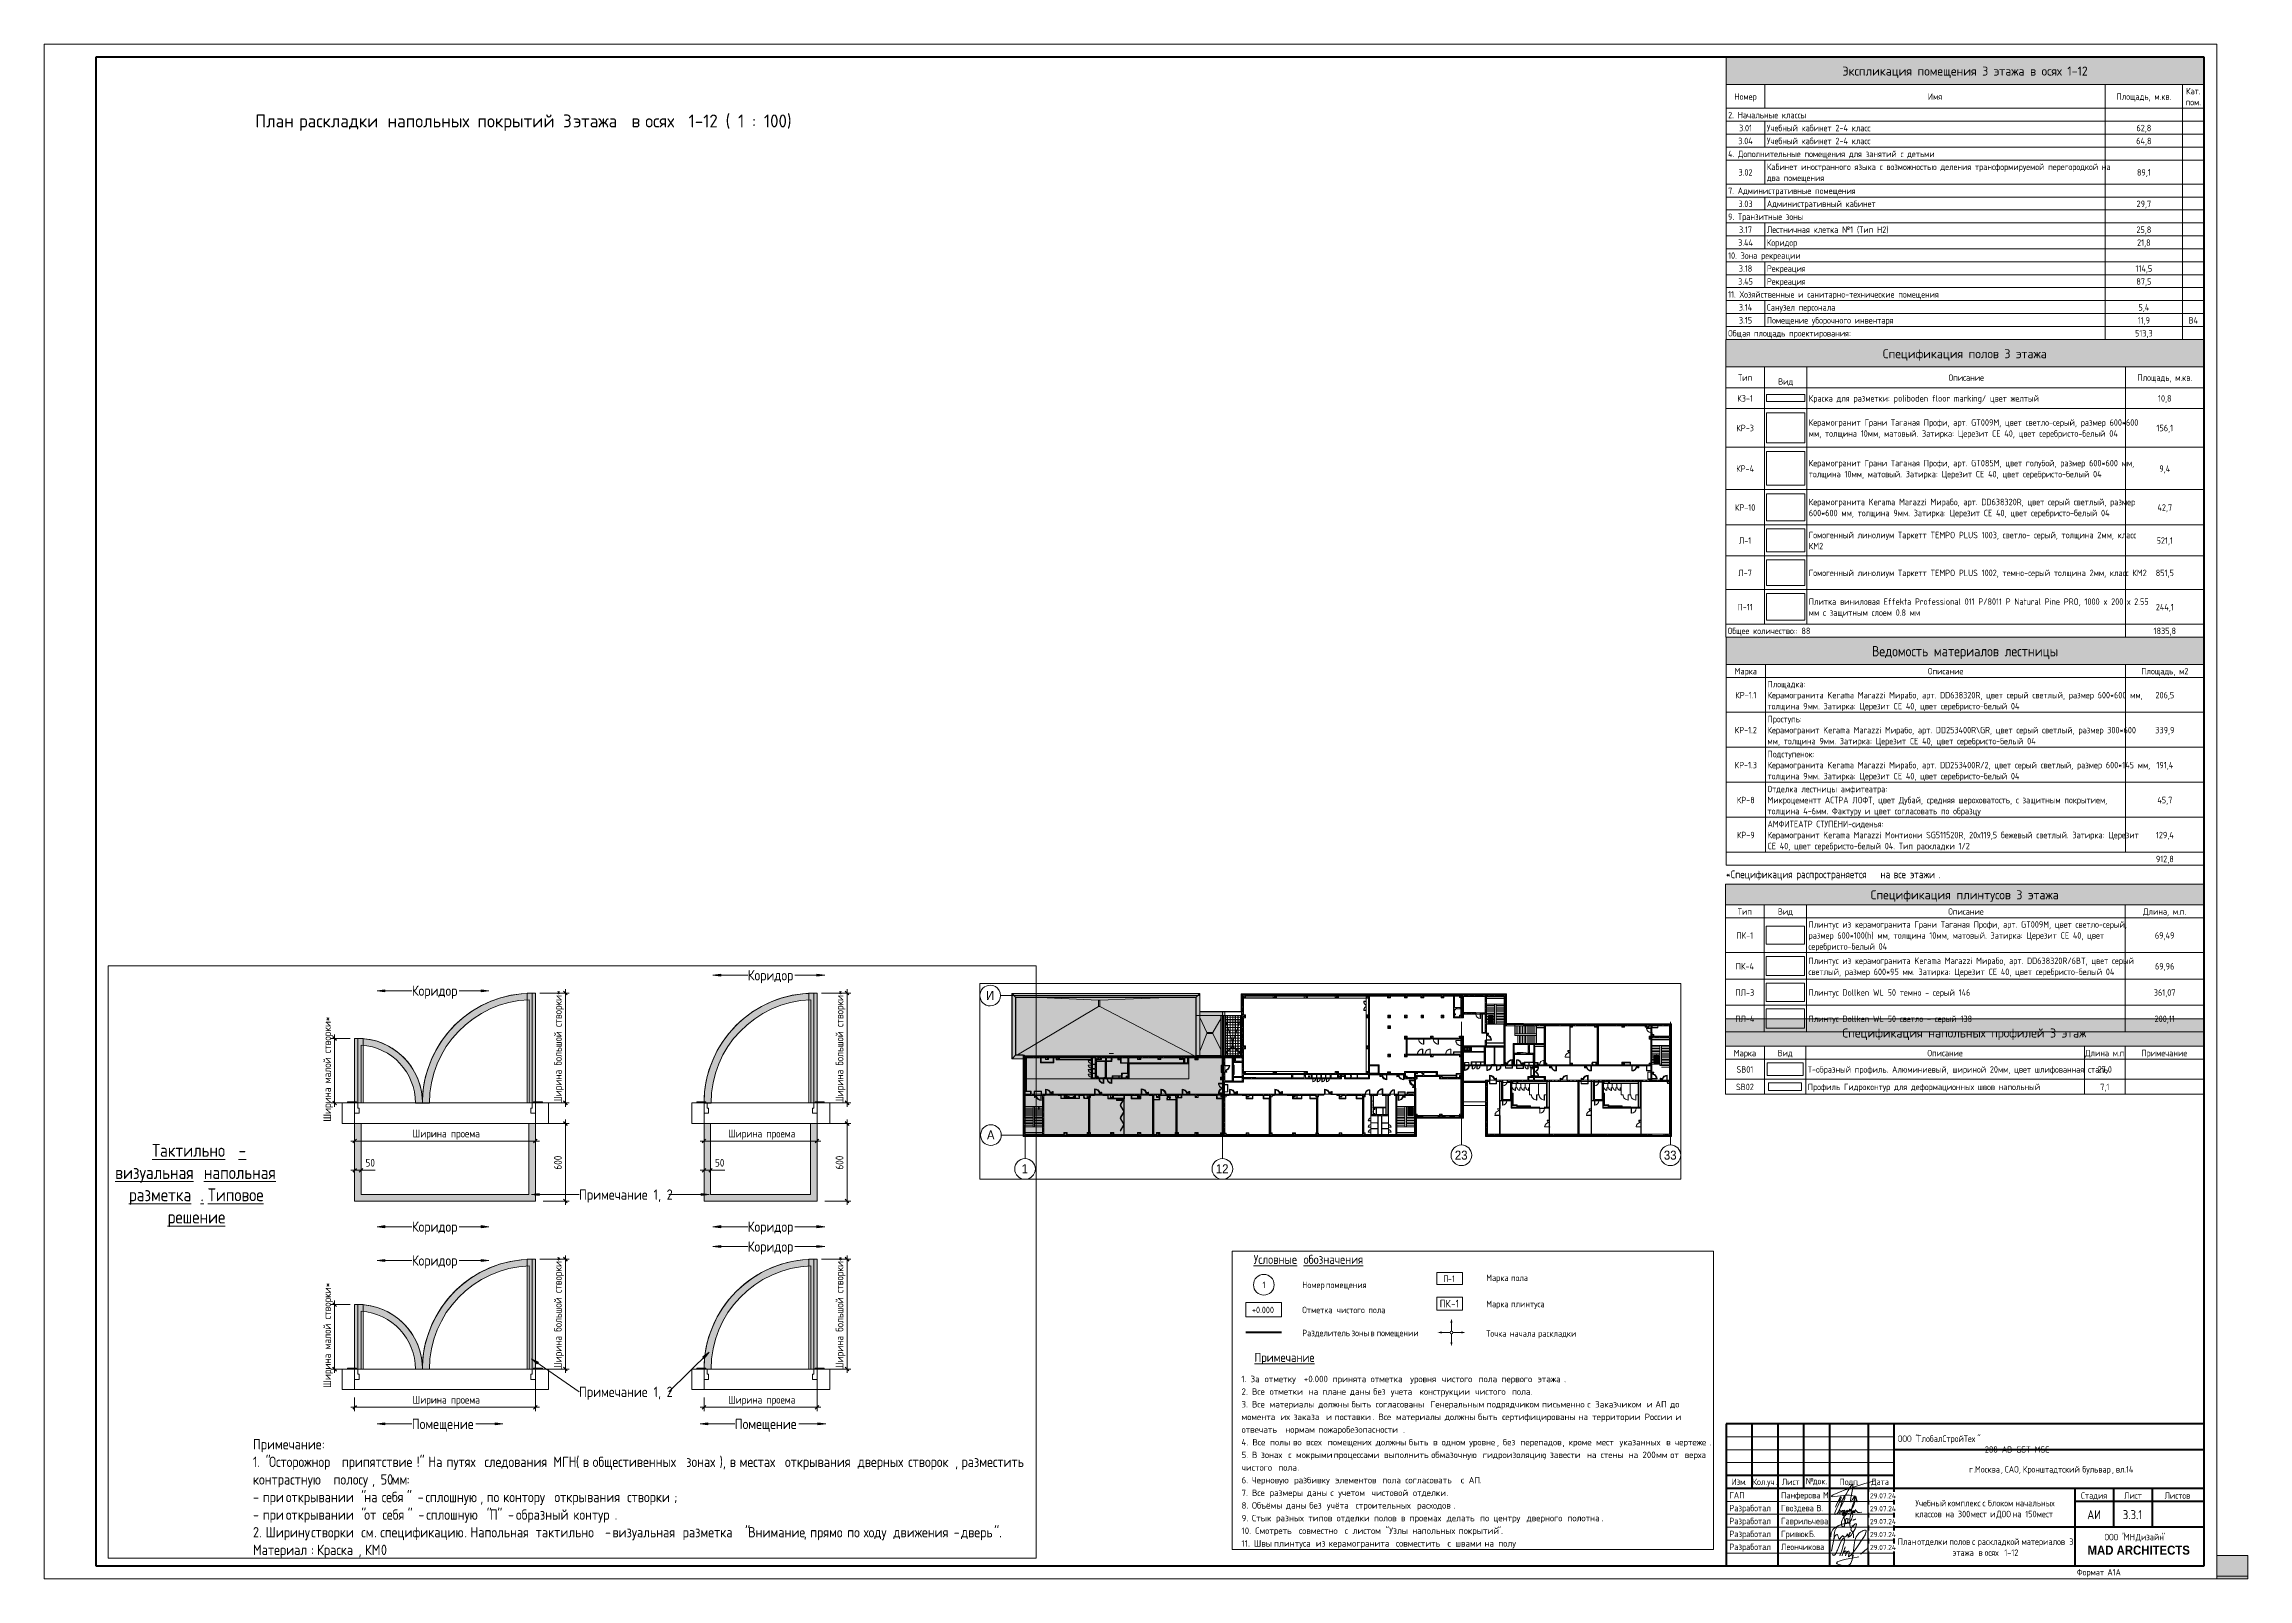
# Paper-space layout 'Layout1' of a CAD drawing. Header units: millimetres. Extents: x -841 to 12, y 0 to 594.
# The model-space entities are those that its viewports show. They can reach past a viewport. Long polylines and large blocks are cut down to what shows.
import ezdxf

# ---------------------------------------------------------------- set-up
doc = ezdxf.new("R2010")
doc.units = ezdxf.units.MM
for name, pattern in [('200_ШТРИХ__ш1_п0_6_', [160, 100, -60]), ('ADSK_Штрих_ш2 п1', [60, 40, -20]), ('Осевая', [3175, 635, -476.25, 1587.5, -476.25])]:
    doc.linetypes.add(name, pattern=pattern)
for name, color, linetype, lineweight in [('A-ANNO-DIMS', 7, 'Continuous', 9), ('A-ANNO-DIMS-20', 7, 'Continuous', 9), ('A-ANNO-NOTE', 7, 'Continuous', 9), ('A-DETL', 7, 'Continuous', 9), ('A-DETL-1', 7, '200_ШТРИХ__ш1_п0_6_', 50), ('A-DETL-2', 7, 'Continuous', 5), ('A-DETL-3', 7, 'ADSK_Штрих_ш2 п1', 9), ('A-DETL-MBND-1', 7, '200_ШТРИХ__ш1_п0_6_', 9), ('A-DOOR-5', 7, 'Continuous', 5), ('A-GENM-4', 7, 'Continuous', 5), ('A-GLAZ-2', 7, 'Continuous', 5), ('A-GLAZ-CURT-2', 7, 'Continuous', 5), ('A-GLAZ-CWMG-2', 7, 'Continuous', 5), ('A-ROOF-1', 7, 'Continuous', 5), ('A-ROOF-PATT', 7, 'Continuous', 5), ('A-WALL', 7, 'Continuous', 9), ('A-WALL-2', 7, 'Continuous', 5), ('G-ANNO-LEGN', 7, 'Continuous', 9), ('G-ANNO-SCHD', 7, 'Continuous', 9), ('G-ANNO-TEXT', 7, 'Continuous', 9), ('G-ANNO-TTLB', 7, 'Continuous', 9), ('I-WALL', 7, 'Continuous', 9), ('I-WALL-4', 7, 'Continuous', 5), ('M-EQPM-1', 7, 'Continuous', 5), ('S-COLS-3', 7, 'Continuous', 5), ('S-STRS-2', 7, 'Continuous', 5), ('Оси', 7, 'Continuous', 9), ('Оси-1', 7, 'Continuous', 20), ('Оси-2', 7, 'Осевая', 9)]:
    doc.layers.add(name, color=color, linetype=linetype, lineweight=lineweight)
for name, color, linetype, lineweight, true_color in [('A-DETL-GENF-4', 1, 'Continuous', 9, 0xff0000), ('A-DETL-GENF-6', 7, 'Continuous', 5, 0xb7b7b7), ('A-DETL-GENF-7', 7, 'Continuous', 5, 0xaaaaaa), ('A-DETL-GENF-8', 7, 'Continuous', 5, 0xe2e2e2), ('A-DETL-GENF-9', 7, 'Continuous', 9, 0xf2dc97), ('A-DOOR-2', 7, 'Continuous', 5, 0xaaaaaa), ('A-DOOR-3', 7, 'Continuous', 5, 0xe2e2e2), ('A-DOOR-4', 7, 'Continuous', 5, 0xb7b7b7), ('A-DOOR-FRAM-2', 7, 'Continuous', 5, 0xe2e2e2), ('A-DOOR-FRAM-3', 7, 'Continuous', 5, 0xaaaaaa), ('A-DOOR-FRAM-4', 7, 'Continuous', 5, 0xb7b7b7), ('A-FLOR-2', 7, 'Continuous', 5, 0xb7b7b7), ('A-FLOR-3', 7, 'Continuous', 5, 0xaaaaaa), ('A-GENM-5', 7, 'Continuous', 5, 0x737373), ('A-GENM-6', 7, 'Continuous', 5, 0xa1a1a1), ('A-GENM-7', 7, 'Continuous', 5, 0xe2ddcd), ('A-GLAZ-3', 7, 'Continuous', 5, 0x737373), ('A-GLAZ-CURT-3', 7, 'Continuous', 5, 0x737373), ('A-GLAZ-CWMG-3', 7, 'Continuous', 5, 0x383e42), ('A-GLAZ-CWMG-4', 7, 'Continuous', 5, 0x737373), ('A-WALL-3', 7, 'Continuous', 5, 0x737373), ('A-WALL-4', 7, 'Continuous', 9, 0x737373), ('A-WALL-5', 7, 'Continuous', 5, 0xa1a1a1), ('G-ANNO-TEXT-2', 1, 'Continuous', 9, 0xff0000), ('I-WALL-3', 7, 'Continuous', 9, 0xe7e7e7), ('I-WALL-5', 7, 'Continuous', 5, 0x737373), ('I-WALL-6', 7, 'Continuous', 5, 0x787878), ('S-COLS-2', 7, 'Continuous', 5, 0x737373), ('S-STRS-3', 7, 'Continuous', 5, 0x737373)]:
    doc.layers.add(name, color=color, linetype=linetype, lineweight=lineweight, true_color=true_color)
doc.layers.add('A-DETL-GENF-5', color=7, linetype='Continuous', lineweight=9, true_color=0xc0c0c0, transparency=0.4)
doc.layers.add('G-ANNO-NPLT', color=7, linetype='Continuous', plot=False)
doc.styles.add('Arial_1', font='arial.ttf', dxfattribs={"width": 0.9, "height": 1750})
doc.styles.add('Arial_B', font='', dxfattribs={"width": 0.9, "height": 3.5})
doc.styles.add('GOST Common_10', font='GOST_Common.ttf', dxfattribs={"height": 3.5})
doc.styles.add('GOST Common_11', font='GOST_Common.ttf', dxfattribs={"width": 0.9, "height": 2})
doc.styles.add('GOST Common_12', font='GOST_Common.ttf', dxfattribs={"width": 0.9, "height": 4})
doc.styles.add('GOST Common_3', font='GOST_Common.ttf', dxfattribs={"width": 0.9, "height": 3.5})
doc.styles.add('GOST Common_4', font='GOST_Common.ttf', dxfattribs={"width": 0.9, "height": 2.5})
doc.styles.add('GOST Common_5', font='GOST_Common.ttf', dxfattribs={"width": 0.9, "height": 3})
doc.styles.add('GOST Common_6', font='GOST_Common.ttf', dxfattribs={"width": 0.9, "height": 60})
doc.styles.add('GOST Common_7', font='GOST_Common.ttf', dxfattribs={"width": 0.9, "height": 80})
doc.styles.add('GOST Common_8', font='GOST_Common.ttf', dxfattribs={"width": 0.9, "height": 100})
doc.styles.add('GOST Common_9', font='GOST_Common.ttf', dxfattribs={"height": 5})
doc.styles.add('ISOCPEUR_2', font='isocpeur.ttf', dxfattribs={"width": 0.9, "height": 2.5})
doc.styles.add('ISOCPEUR_3', font='isocpeur.ttf', dxfattribs={"height": 2.5})
doc.styles.get('Arial_B').set_extended_font_data('Arial', bold=True)
doc.dimstyles.new('ADSK_Основной_3_0_окр_', dxfattribs={"dimscale": 304.8, "dimtxt": 60.3429, "dimasz": 0.092782, "dimexe": 0.098425, "dimexo": 0.19685, "dimgap": 0.032808, "dimtad": 1, "dimdec": 0, "dimrnd": 10, "dimdsep": 46, "dimtxsty": 'GOST Common_6', "dimblk1": 'OBLIQUE', "dimblk2": 'OBLIQUE', "dimsah": 1, "dimcen": 0.09, "dimdle": 0.098425, "dimazin": 0, "dimtfac": 1, "dimtdec": 4, "dimtix": 1, "dimtmove": 0, "dimatfit": 3, "dimfxl": 1, "dimtvp": 1, "dimtolj": 1, "dimtzin": 0, "dimlwd": 9, "dimlwe": 9, "dimarcsym": 2})
doc.dimstyles.new('ADSK_Основной_3_0_окр__1', dxfattribs={"dimscale": 304.8, "dimtxt": 60.3429, "dimasz": 0.092782, "dimexe": 0.098425, "dimexo": 0.19685, "dimgap": 0.032808, "dimtad": 1, "dimdec": 0, "dimrnd": 10, "dimdsep": 46, "dimtxsty": 'GOST Common_6', "dimblk1": 'OBLIQUE', "dimblk2": 'OBLIQUE', "dimsah": 1, "dimcen": 0.09, "dimdle": 0.098425, "dimazin": 0, "dimtfac": 1, "dimtdec": 4, "dimtix": 1, "dimtmove": 1, "dimatfit": 3, "dimfxl": 1, "dimtvp": 1, "dimtolj": 1, "dimtzin": 0, "dimlwd": 9, "dimlwe": 9, "dimarcsym": 2})
picture_1 = doc.add_image_def('image1.jpg', size_in_pixel=(182, 125))
picture_2 = doc.add_image_def('image2.jpg', size_in_pixel=(118, 79))
picture_3 = doc.add_image_def('image3.png', size_in_pixel=(596, 357))
picture_4 = doc.add_image_def('image4.png', size_in_pixel=(403, 283))
picture_5 = doc.add_image_def('image5.png', size_in_pixel=(176, 154))
picture_6 = doc.add_image_def('image6.png', size_in_pixel=(156, 122))
picture_7 = doc.add_image_def('image7.png', size_in_pixel=(616, 111))
picture_8 = doc.add_image_def('image8.jpg', size_in_pixel=(132, 66))
picture_9 = doc.add_image_def('image9.jpg', size_in_pixel=(133, 64))
picture_10 = doc.add_image_def('image10.jpg', size_in_pixel=(136, 68))
picture_11 = doc.add_image_def('image11.jpg', size_in_pixel=(130, 60))
picture_12 = doc.add_image_def('image12.png', size_in_pixel=(292, 68))
picture_13 = doc.add_image_def('image13.png', size_in_pixel=(302, 105))
pattern_1 = [(45, (62025.03, 0), (-285.1231, 285.1231), []), (45, (62310.15, 0), (-285.1231, 285.1231), [504.031, -100.806, 16.764, -84.042])]
pattern_2 = [(135, (62025.03, 0), (-176.7767, -176.7767), [])]
pattern_3 = [(135, (62025.03, 0), (-353.5534, -353.5534), [])]
pattern_4 = [(45, (62025.03, 0), (-353.5534, 353.5534), []), (135, (62025.03, 0), (-353.5534, -353.5534), [])]
pattern_5 = [(45, (62025.03, 0), (-176.7767, 176.7767), [])]
pattern_6 = [(135, (1826.41, 164.685), (-14.14214, -14.14214), []), (225, (1826.41, 164.685), (14.14214, -14.14214), [])]
pattern_7 = [(45, (-296.384, 164.685), (-14.1421, 14.1421), []), (135, (-296.384, 164.685), (-14.1421, -14.1421), [])]
pattern_8 = [(135, (62025.03, 0), (-377.1708, -377.1708), [533.4, -88.9, 17.78, -88.9]), (135, (62025.03, 376.94), (-377.1708, -377.1708), []), (50, (62025.03, 0), (637.6445, -55.7866), [66.675, -733.425]), (355, (62025, 0), (-123.3494, 668.6992), [53.34, -586.74]), (100.451, (62078.17, -4.65), (514.299, 612.908), [56.665, -623.315]), (46.184, (62025, 177.8), (948.7764, -147.1497), [100.012, -1100.137]), (96.636, (62104.1, 165.5), (830.909, 865.997), [84.998, -934.973]), (351.184, (62025, 177.8), (830.918, 865.988), [80.01, -880.11]), (21, (62113.93, 133.35), (530.6506, -357.9283), [66.675, -733.425]), (326, (62113.9, 133.35), (216.308, 644.6585), [53.34, -586.74]), (71.451, (62158.15, 103.5), (746.9596, 286.7243), [56.665, -623.315]), (37.5, (62025.03, 0), (10.81053, 295.9426), [16.764, -562.864, 16.764, -578.866, -588.962]), (37.5, (62025.03, 0), (10.81053, 295.9426), [-1175.258, 16.764, -572.198]), (7.5, (62025.03, 0), (233.8692, 350.63175), [16.764, -322.834, 16.764, -549.529, -224.472]), (7.5, (62025.03, 0), (233.8692, 350.63175), [-905.891, 16.764, -207.708]), (327.5, (61826.78, 0), (474.5678, -20.0513), [16.764, -205.486, 16.764, -676.656, -920.115]), (327.5, (61826.78, 0), (474.5678, -20.0513), [-915.67, 16.764, -903.351]), (317.5, (61737.9, 0), (518.4522, 88.9934), [16.764, -272.161, 16.764, -443.738, -653.415]), (317.5, (61737.9, 0), (518.4522, 88.9934), [-749.427, 16.764, -636.651])]
pattern_9 = [(135, (1826.41, 174.685), (-14.14214, -14.14214), []), (225, (1826.41, 174.685), (14.14214, -14.14214), [])]
pattern_10 = [(45, (-296.384, 174.685), (-14.1421, 14.1421), []), (135, (-296.384, 174.685), (-14.1421, -14.1421), [])]
pattern_11 = [(135, (1751.41, 174.685), (-14.14214, -14.14214), []), (225, (1751.41, 174.685), (14.14214, -14.14214), [])]
pattern_12 = [(45, (-371.384, 174.685), (-14.1421, 14.1421), []), (135, (-371.384, 174.685), (-14.1421, -14.1421), [])]
pattern_13 = [(45, (62025, 0), (-427.6843, 427.6843), []), (45, (62310.15, 0), (-427.6843, 427.6843), [])]
pattern_14 = [(135, (1576.41, 164.685), (-14.14214, -14.14214), []), (225, (1576.41, 164.685), (14.14214, -14.14214), [])]
pattern_15 = [(45, (-546.384, 164.685), (-14.1421, 14.1421), []), (135, (-546.384, 164.685), (-14.1421, -14.1421), [])]
pattern_16 = [(45, (-38240, -150), (-285.123, 285.123), []), (45, (-37954.88, -150), (-285.123, 285.123), [504.031, -100.806, 16.764, -84.042])]
pattern_17 = [(45, (-38240, -7650), (-285.123, 285.123), []), (45, (-37954.88, -7650), (-285.123, 285.123), [504.031, -100.806, 16.764, -84.042])]
pattern_18 = [(135, (1951.41, 164.685), (-14.14214, -14.14214), []), (225, (1951.41, 164.685), (14.14214, -14.14214), [])]
pattern_19 = [(45, (-171.384, 164.685), (-14.1421, 14.1421), []), (135, (-171.384, 164.685), (-14.1421, -14.1421), [])]
pattern_20 = [(45, (-38240, -10950), (-285.123, 285.123), []), (45, (-37954.88, -10950), (-285.123, 285.123), [504.031, -100.806, 16.764, -84.042])]
pattern_21 = [(45, (62025, 0), (-530.33, 530.33), []), (135, (62025, 0), (-530.33, -530.33), [])]

psp = doc.layouts.get("Layout1")

# ---------------------------------------------------------------- texts
at = {"layer": 'G-ANNO-SCHD', "line_spacing_factor": 1.022761}
for s, insert, char_height, width, attachment_point, style in [('Экспликация помещения 3 этажа в осях 1-12', (-97.48, 585.3), 3.5, 115.0497, 2, 'GOST Common_10'), ('Номер', (-182.45, 574.92), 2.5, 9.896, 2, 'GOST Common_4'), ('Имя', (-109.12, 574.92), 2.5, 6.1548, 2, 'GOST Common_4'), ('Площадь, м.кв.', (-28.28, 574.92), 2.5, 23.8349, 2, 'GOST Common_4'), ('Кат.\\Pпом.', (-9.14, 577.05), 2.5, 7.5125, 2, 'GOST Common_4'), ('2. Начальные классы', (-189.2, 567.77), 2.5, 33.7611, 1, 'GOST Common_4'), ('3.04', (-182.45, 557.75), 2.5, 6.6979, 2, 'GOST Common_4'), ('3.01', (-182.45, 562.76), 2.5, 5.9135, 2, 'GOST Common_4'), ('Учебный кабинет 2-4 класс', (-174.2, 562.76), 2.5, 45.3768, 1, 'GOST Common_4'), ('Учебный кабинет 2-4 класс', (-174.2, 557.75), 2.5, 45.3768, 1, 'GOST Common_4'), ('64,8', (-28.28, 557.75), 2.5, 6.8186, 2, 'GOST Common_4'), ('62,8', (-28.28, 562.76), 2.5, 6.5471, 2, 'GOST Common_4'), ('4. Дополнительные помещения для занятий с детьми', (-189.2, 552.74), 2.5, 87.103, 1, 'GOST Common_4'), ('Кабинет иностранного языка с возможностью деления трансформируемой перегородкой на\\Pдва помещения', (-174.2, 547.73), 2.5, 151.0951, 1, 'GOST Common_4'), ('7. Административные помещения', (-189.2, 538.46), 2.5, 54.6091, 1, 'GOST Common_4'), ('3.02', (-182.45, 545.6), 2.5, 6.4264, 2, 'GOST Common_4'), ('89,1', (-28.28, 545.6), 2.5, 6.0341, 2, 'GOST Common_4'), ('3.03', (-182.45, 533.44), 2.5, 6.4264, 2, 'GOST Common_4'), ('Административный кабинет', (-174.2, 533.44), 2.5, 46.9759, 1, 'GOST Common_4'), ('29,7', (-28.28, 533.44), 2.5, 6.5471, 2, 'GOST Common_4'), ('9. Транзитные зоны', (-189.2, 528.43), 2.5, 32.1318, 1, 'GOST Common_4'), ('3.17', (-182.45, 523.42), 2.5, 5.9135, 2, 'GOST Common_4'), ('Лестничная клетка №1 (Тип Н2)', (-174.2, 523.42), 2.5, 51.9842, 1, 'GOST Common_4'), ('25,8', (-28.28, 523.42), 2.5, 6.5471, 2, 'GOST Common_4'), ('10. Зона рекреации', (-189.2, 513.4), 2.5, 31.1966, 1, 'GOST Common_4'), ('3.44', (-182.45, 518.41), 2.5, 6.9694, 2, 'GOST Common_4'), ('Коридор', (-174.2, 518.41), 2.5, 13.3656, 1, 'GOST Common_4'), ('21,8', (-28.28, 518.41), 2.5, 6.0341, 2, 'GOST Common_4'), ('3.45', (-182.45, 503.37), 2.5, 6.6979, 2, 'GOST Common_4'), ('3.18', (-182.45, 508.39), 2.5, 5.9135, 2, 'GOST Common_4'), ('Рекреация', (-174.2, 508.39), 2.5, 17.6499, 1, 'GOST Common_4'), ('Рекреация', (-174.2, 503.37), 2.5, 17.6499, 1, 'GOST Common_4'), ('114,5', (-28.28, 508.39), 2.5, 7.6634, 2, 'GOST Common_4'), ('87,5', (-28.28, 503.37), 2.5, 6.5471, 2, 'GOST Common_4'), ('11. Хозяйственные и санитарно-технические помещения', (-189.2, 498.36), 2.5, 92.8052, 1, 'GOST Common_4'), ('3.14', (-182.45, 493.35), 2.5, 6.185, 2, 'GOST Common_4'), ('3.15', (-182.45, 488.34), 2.5, 5.9135, 2, 'GOST Common_4'), ('Санузел персонала', (-174.2, 493.35), 2.5, 31.3172, 1, 'GOST Common_4'), ('Помещение уборочного инвентаря', (-174.2, 488.34), 2.5, 56.4193, 1, 'GOST Common_4'), ('11,9', (-28.28, 488.34), 2.5, 5.5212, 2, 'GOST Common_4'), ('5,4', (-28.28, 493.35), 2.5, 4.948, 2, 'GOST Common_4'), ('В4', (-9.14, 488.34), 2.5, 4.2842, 2, 'GOST Common_4'), ('Общая площадь проектирования:', (-189.2, 483.33), 2.5, 54.5789, 1, 'GOST Common_4'), ('513,3', (-28.28, 483.33), 2.5, 7.9047, 2, 'GOST Common_4'), ('Спецификация полов 3 этажа', (-97.58, 475.91), 3.5, 76.9532, 2, 'GOST Common_10'), ('Тип', (-182.62, 466.16), 2.5, 5.8833, 2, 'GOST Common_4'), ('Вид', (-166.92, 464.66), 2.5, 5.8833, 2, 'GOST Common_4'), ('Описание', (-97.02, 466.16), 2.5, 15.2664, 2, 'GOST Common_4'), ('Площадь, м.кв.', (-20.18, 466.16), 2.5, 23.8349, 2, 'GOST Common_4'), ('КЗ-1', (-182.62, 458.14), 2.5, 7.3918, 2, 'GOST Common_4'), ('Краска для разметки: poliboden floor marking/ цвет желтый', (-157.97, 458.14), 2.5, 98.8695, 1, 'GOST Common_4'), ('10,8', (-20.18, 458.14), 2.5, 6.0341, 2, 'GOST Common_4'), ('КР-3', (-182.62, 446.66), 2.5, 8.0254, 2, 'GOST Common_4'), ('Керамогранит Грани Таганая Профи, арт. GT009М, цвет светло-серый, размер 600*600\\Pмм, толщина 10мм, матовый. Затирка: Церезит CE 40, цвет серебристо-белый 04', (-157.97, 448.79), 2.5, 144.6084, 1, 'GOST Common_4'), ('156,1', (-20.18, 446.66), 2.5, 7.3918, 2, 'GOST Common_4'), ('КР-4', (-182.62, 430.95), 2.5, 8.297, 2, 'GOST Common_4'), ('Керамогранит Грани Таганая Профи, арт. GT085М, цвет голубой, размер 600*600 мм,\\Pтолщина 10мм, матовый. Затирка: Церезит CE 40, цвет серебристо-белый 04', (-157.97, 433.08), 2.5, 141.0784, 1, 'GOST Common_4'), ('9,4', (-20.18, 430.95), 2.5, 4.948, 2, 'GOST Common_4'), ('Керамогранита Kerama Marazzi Мирабо, арт. DD638320R, цвет серый светлый, размер\\P600*600 мм, толщина 9мм. Затирка: Церезит CE 40, цвет серебристо-белый 04', (-157.97, 418.03), 2.5, 141.5008, 1, 'GOST Common_4'), ('КР-10', (-182.62, 415.9), 2.5, 9.3831, 2, 'GOST Common_4'), ('42,7', (-20.18, 415.9), 2.5, 6.8186, 2, 'GOST Common_4'), ('Л-1', (-182.62, 403.11), 2.5, 5.3704, 2, 'GOST Common_4'), ('Гомогенный линолиум Таркетт TEMPO PLUS 1003, светло- серый, толщина 2мм, класс\\PКМ2', (-157.97, 405.24), 2.5, 140.1431, 1, 'GOST Common_4'), ('521,1', (-20.18, 403.11), 2.5, 7.3918, 2, 'GOST Common_4'), ('Л-7', (-182.62, 390.59), 2.5, 5.8833, 2, 'GOST Common_4'), ('Гомогенный линолиум Таркетт TEMPO PLUS 1002, темно-серый толщина 2мм, класс КМ2', (-157.97, 390.59), 2.5, 144.2765, 1, 'GOST Common_4'), ('851,5', (-20.18, 390.59), 2.5, 7.9047, 2, 'GOST Common_4'), ('П-11', (-182.62, 377.35), 2.5, 6.7281, 2, 'GOST Common_4'), ('Плитка виниловая Effekta Professional 011 P/8011 P Natural Pine PRO, 1000 x 200 х 2.55\\Pмм с защитным слоем 0.8 мм', (-157.97, 379.48), 2.5, 141.3801, 1, 'GOST Common_4'), ('244,1', (-20.18, 377.35), 2.5, 8.4478, 2, 'GOST Common_4'), ('Общее количество:: 88', (-189.37, 368.15), 2.5, 36.6876, 1, 'GOST Common_4'), ('1835,8', (-20.18, 368.15), 2.5, 9.7753, 2, 'GOST Common_4'), ('Ведомость материалов лестницы', (-97.5, 361.03), 4, 88.6764, 2, 'GOST Common_12'), ('Марка', (-182.35, 352.55), 2.5, 10.4391, 2, 'GOST Common_4'), ('Описание', (-105.01, 352.55), 2.5, 15.2664, 2, 'GOST Common_4'), ('Площадь, м2', (-20.16, 352.55), 2.5, 20.3351, 2, 'GOST Common_4'), ('КР-1.1', (-182.35, 343.28), 2.5, 9.6848, 2, 'GOST Common_4'), ('Площадка:\\PКерамогранита Kerama Marazzi Мирабо, арт. DD638320R, цвет серый светлый, размер 600*600 мм,\\Pтолщина 9мм. Затирка: Церезит CE 40, цвет серебристо-белый 04', (-173.95, 347.54), 2.5, 161.6549, 1, 'GOST Common_4'), ('206,5', (-20.16, 343.28), 2.5, 8.4176, 2, 'GOST Common_4'), ('Проступь:\\PКерамогранит Kerama Marazzi Мирабо, арт. DD253400R\\\\GR, цвет серый светлый, размер 300*600\\Pмм, толщина 9мм. Затирка: Церезит CE 40, цвет серебристо-белый 04', (-173.95, 334.01), 2.5, 159.7843, 1, 'GOST Common_4'), ('КР-1.2', (-182.35, 329.75), 2.5, 10.1977, 2, 'GOST Common_4'), ('339,9', (-20.16, 329.75), 2.5, 8.4176, 2, 'GOST Common_4'), ('КР-1.3', (-182.35, 316.21), 2.5, 10.1977, 2, 'GOST Common_4'), ('Подступенок:\\PКерамогранита Kerama Marazzi Мирабо, арт. DD253400R/2, цвет серый светлый, размер 600*145 мм,\\Pтолщина 9мм. Затирка: Церезит CE 40, цвет серебристо-белый 04', (-173.95, 320.47), 2.5, 165.4262, 1, 'GOST Common_4'), ('191,4', (-20.16, 316.21), 2.5, 7.6634, 2, 'GOST Common_4'), ('КР-8', (-182.35, 302.68), 2.5, 8.0254, 2, 'GOST Common_4'), ('Отделка лестницы амфитеатра:\\PМикроцементт АСТРА ЛОФТ, цвет Дубай, средняя шероховатость, с защитным покрытием,\\Pтолщина 4-6мм. Фактуру и цвет согласовать по образцу', (-173.95, 306.94), 2.5, 150.7331, 1, 'GOST Common_4'), ('45,7', (-20.16, 302.68), 2.5, 6.8186, 2, 'GOST Common_4'), ('АМФИТЕАТР СТУПЕНИ-сиденья:\\PКерамогранит Kerama Marazzi Монтиони SG511520R, 20х119,5 бежевый светлый. Затирка: Церезит\\PCE 40, цвет серебристо-белый 04. Тип раскладки 1/2', (-173.95, 293.4), 2.5, 160.8403, 1, 'GOST Common_4'), ('КР-9', (-182.35, 289.14), 2.5, 8.0254, 2, 'GOST Common_4'), ('129,4', (-20.16, 289.14), 2.5, 8.1763, 2, 'GOST Common_4'), ('912,8', (-20.16, 279.87), 2.5, 7.9047, 2, 'GOST Common_4'), ('Спецификация плинтусов 3 этажа', (-97.63, 266.5), 3.5, 89.2015, 2, 'GOST Common_10'), ('Тип', (-182.74, 259.54), 2.5, 5.8833, 2, 'GOST Common_4'), ('Вид', (-167.04, 259.54), 2.5, 5.8833, 2, 'GOST Common_4'), ('Описание', (-97.14, 259.54), 2.5, 15.2664, 2, 'GOST Common_4'), ('Длина, м.п.', (-20.23, 259.54), 2.5, 17.6801, 2, 'GOST Common_4'), ('ПК-1', (-182.74, 250.27), 2.5, 7.5125, 2, 'GOST Common_4'), ('Плинтус из керамогранита Грани Таганая Профи, арт. GT009М, цвет светло-серый,\\Pразмер 600*100(h) мм, толщина 10мм, матовый. Затирка: Церезит CE 40, цвет\\Pсеребристо-белый 04', (-158.09, 254.53), 2.5, 139.057, 1, 'GOST Common_4'), ('69,49', (-20.23, 250.27), 2.5, 8.6892, 2, 'GOST Common_4'), ('Плинтус из керамогранита Kerama Marazzi Мирабо, арт. DD638320R/6BT, цвет серый\\Pсветлый, размер 600*95 мм. Затирка: Церезит CE 40, цвет серебристо-белый 04', (-158.09, 240.47), 2.5, 140.294, 1, 'GOST Common_4'), ('ПК-4', (-182.74, 238.34), 2.5, 8.297, 2, 'GOST Common_4'), ('69,96', (-20.23, 238.34), 2.5, 8.4176, 2, 'GOST Common_4'), ('ПЛ-3', (-182.74, 228.18), 2.5, 8.0254, 2, 'GOST Common_4'), ('Плинтус Dollken WL 50 темно - серый 146', (-158.09, 228.18), 2.5, 67.3713, 1, 'GOST Common_4'), ('361,07', (-20.23, 228.18), 2.5, 9.7753, 2, 'GOST Common_4'), ('ПЛ-4', (-182.74, 218.01), 2.5, 8.297, 2, 'GOST Common_4'), ('Плинтус Dollken WL 50 светло - серый 138', (-158.09, 218.01), 2.5, 68.4574, 1, 'GOST Common_4'), ('200,11', (-20.23, 218.01), 2.5, 9.2624, 2, 'GOST Common_4'), ('Марка', (-182.68, 204.76), 2.5, 10.4391, 2, 'GOST Common_4'), ('Вид', (-167.11, 204.76), 2.5, 5.8833, 2, 'GOST Common_4'), ('Спецификация напольных профилей 3 этаж', (-97.74, 213.02), 3.5, 112.1777, 2, 'GOST Common_10'), ('Описание', (-105.2, 204.76), 2.5, 15.2664, 2, 'GOST Common_4'), ('Длина м.п', (-43.41, 204.76), 2.5, 15.9302, 2, 'GOST Common_4'), ('Примечание', (-20.38, 204.76), 2.5, 19.5205, 2, 'GOST Common_4'), ('SB01', (-182.68, 198.42), 2.5, 7.5125, 2, 'GOST Common_4'), ('Т-образный профиль. Алюминиевый, шириной 20мм, цвет шлифованная сталь', (-158.36, 198.42), 2.5, 126.4456, 1, 'GOST Common_4'), ('27,0', (-43.41, 198.42), 2.5, 6.5471, 2, 'GOST Common_4'), ('SB02', (-182.68, 191.66), 2.5, 8.0254, 2, 'GOST Common_4'), ('Профиль Гидроконтур для деформационных швов напольный', (-158.36, 191.66), 2.5, 98.5377, 1, 'GOST Common_4'), ('7,1', (-43.41, 191.66), 2.5, 4.1636, 2, 'GOST Common_4')]:
    psp.add_mtext(s, dxfattribs=dict(at, insert=insert, char_height=char_height, width=width, attachment_point=attachment_point, style=style))
at = {"layer": 'G-ANNO-TEXT', "color": 1, "true_color": 0xff0000, "char_height": 3, "attachment_point": 1, "style": 'GOST Common_5'}
for s, insert, width in [('Спецификация', (-188.19, 274.17), 29.6544), ('\\fGOST Common|b0|i0|c204|p34|;\\W.9; ', (-163.72, 274.17), 1.1544), ('распространяется', (-162.77, 274.17), 38.3126), ('\\fGOST Common|b0|i0|c204|p34|;\\W.9; ', (-131.16, 274.17), 1.1544), ('на', (-130.21, 274.17), 4.9785), ('\\fGOST Common|b0|i0|c204|p34|;\\W.9; ', (-126.1, 274.17), 1.1544), ('все', (-125.15, 274.17), 6.5658), ('\\fGOST Common|b0|i0|c204|p34|;\\W.9; ', (-119.73, 274.17), 1.1544), ('этажи', (-118.78, 274.17), 13.4202), ('\\fGOST Common|b0|i0|c204|p34|;\\W.9;*', (-190.04, 274.17), 2.2367), ('\\fGOST Common|b0|i0|c204|p34|;\\W.9;.', (-107.71, 274.17), 1.0101)]:
    psp.add_mtext(s, dxfattribs=dict(at, insert=insert, width=width))
at = {"layer": 'G-ANNO-TTLB', "attachment_point": 1}
for s, insert, char_height, width, style in [('План', (-759.26, 566.75), 5, 18.4388, 'GOST Common_9'), ('\\fGOST Common|b0|i0|c204|p34|; ', (-744.05, 566.75), 5, 2.0844, 'GOST Common_9'), ('раскладки', (-742.33, 566.75), 5, 39.443, 'GOST Common_9'), ('\\fGOST Common|b0|i0|c204|p34|; ', (-709.79, 566.75), 5, 2.0844, 'GOST Common_9'), ('напольных', (-708.07, 566.75), 5, 40.0844, 'GOST Common_9'), ('\\fGOST Common|b0|i0|c204|p34|; ', (-674.99, 566.75), 5, 2.0844, 'GOST Common_9'), ('покрытий', (-673.27, 566.75), 5, 36.4768, 'GOST Common_9'), (' 3 ', (-643.18, 566.75), 5, 8.4979, 'GOST Common_9'), ('этажа', (-636.17, 566.75), 5, 25.2532, 'GOST Common_9'), ('\\fGOST Common|b0|i0|c204|p34|; ', (-615.33, 566.75), 5, 2.0844, 'GOST Common_9'), ('\\fGOST Common|b0|i0|c204|p34|;в', (-613.61, 566.75), 5, 4.3291, 'GOST Common_9'), ('\\fGOST Common|b0|i0|c204|p34|; ', (-610.04, 566.75), 5, 2.0844, 'GOST Common_9'), ('осях', (-608.32, 566.75), 5, 16.6751, 'GOST Common_9'), (' 1-12 ( 1 : 100)', (-594.56, 566.75), 5, 47.0591, 'GOST Common_9'), ('ООО', (-123.53, 55.52), 2.5, 6.4937, 'GOST Common_4'), (' "', (-118.17, 55.52), 2.5, 2.5975, 'GOST Common_4'), ('ГлобалСтройТех', (-116.03, 55.52), 2.5, 28.2114, 'GOST Common_4'), ('"                                                                               288-AB-GST-MSC', (-92.75, 55.52), 2.5, 105.1974, 'GOST Common_4'), ('\\fGOST Common|b0|i0|c204|p34|;\\W.9;г', (-95.9, 43.66), 2.5, 1.9481, 'GOST Common_4'), ('Москва', (-93.64, 43.66), 2.5, 12.1215, 'GOST Common_4'), ('САО', (-82.09, 43.66), 2.5, 6.5658, 'GOST Common_4'), ('Кронштадтский', (-75.12, 43.66), 2.5, 26.9848, 'GOST Common_4'), ('\\fGOST Common|b0|i0|c204|p34|;\\W.9; ', (-52.86, 43.66), 2.5, 0.938, 'GOST Common_4'), ('бульвар', (-52.08, 43.66), 2.5, 13.8532, 'GOST Common_4'), ('вл', (-39.11, 43.66), 2.5, 3.8962, 'GOST Common_4'), ('.14', (-35.89, 43.66), 2.5, 4.3291, 'GOST Common_4'), ('\\fGOST Common|b0|i0|c204|p34|;\\W.9;.', (-94.29, 43.66), 2.5, 0.7937, 'GOST Common_4'), (', ', (-83.64, 43.66), 2.5, 1.8759, 'GOST Common_4'), (', ', (-76.67, 43.66), 2.5, 1.8759, 'GOST Common_4'), (', ', (-40.65, 43.66), 2.5, 1.8759, 'GOST Common_4'), ('Учебный', (-116.7, 30.59), 2.5, 14.0696, 'GOST Common_4'), ('классов', (-116.82, 26.36), 2.5, 13.2759, 'GOST Common_4'), ('\\fGOST Common|b0|i0|c204|p34|;\\W.9; ', (-105.87, 26.36), 2.5, 0.938, 'GOST Common_4'), ('\\fGOST Common|b0|i0|c204|p34|;\\W.9; ', (-105.1, 30.59), 2.5, 0.938, 'GOST Common_4'), ('на', (-105.1, 26.36), 2.5, 4.1127, 'GOST Common_4'), ('комплекс', (-104.32, 30.59), 2.5, 15.5127, 'GOST Common_4'), (' 300 ', (-101.7, 26.36), 2.5, 7.7203, 'GOST Common_4'), ('мест', (-95.33, 26.36), 2.5, 8.2253, 'GOST Common_4'), ('\\fGOST Common|b0|i0|c204|p34|;\\W.9; ', (-91.52, 30.59), 2.5, 0.938, 'GOST Common_4'), ('\\fGOST Common|b0|i0|c204|p34|;\\W.9;с', (-90.75, 30.59), 2.5, 1.6595, 'GOST Common_4'), ('\\fGOST Common|b0|i0|c204|p34|;\\W.9; ', (-89.38, 30.59), 2.5, 0.938, 'GOST Common_4'), ('\\fGOST Common|b0|i0|c204|p34|;\\W.9; ', (-88.55, 26.36), 2.5, 0.938, 'GOST Common_4'), ('блоком', (-88.61, 30.59), 2.5, 11.9051, 'GOST Common_4'), ('\\fGOST Common|b0|i0|c204|p34|;\\W.9;и', (-87.77, 26.36), 2.5, 1.9481, 'GOST Common_4'), ('\\fGOST Common|b0|i0|c204|p34|;\\W.9; ', (-86.17, 26.36), 2.5, 0.938, 'GOST Common_4'), ('ДОО', (-85.39, 26.36), 2.5, 6.7823, 'GOST Common_4'), ('\\fGOST Common|b0|i0|c204|p34|;\\W.9; ', (-79.8, 26.36), 2.5, 0.938, 'GOST Common_4'), ('на', (-79.02, 26.36), 2.5, 4.1127, 'GOST Common_4'), ('\\fGOST Common|b0|i0|c204|p34|;\\W.9; ', (-78.78, 30.59), 2.5, 0.938, 'GOST Common_4'), ('начальных', (-78.01, 30.59), 2.5, 18.1823, 'GOST Common_4'), (' 150 ', (-75.63, 26.36), 2.5, 7.143, 'GOST Common_4'), ('мест', (-69.73, 26.36), 2.5, 8.2253, 'GOST Common_4'), ('АИ', (-50.19, 26.62), 3.5, 6.5658, 'GOST Common_3'), ('3.3.1', (-36.42, 26.62), 3.5, 9.524, 'GOST Common_3'), ('План', (-123.55, 15.66), 2.5, 8.2253, 'GOST Common_4'), ('\\fGOST Common|b0|i0|c204|p34|;\\W.9; ', (-116.76, 15.66), 2.5, 0.938, 'GOST Common_4'), ('отделки', (-115.99, 15.66), 2.5, 14.1418, 'GOST Common_4'), ('\\fGOST Common|b0|i0|c204|p34|;\\W.9; ', (-104.32, 15.66), 2.5, 0.938, 'GOST Common_4'), ('полов', (-103.55, 15.66), 2.5, 9.7405, 'GOST Common_4'), ('этажа', (-102.3, 11.42), 2.5, 11.1835, 'GOST Common_4'), ('\\fGOST Common|b0|i0|c204|p34|;\\W.9; ', (-95.51, 15.66), 2.5, 0.938, 'GOST Common_4'), ('\\fGOST Common|b0|i0|c204|p34|;\\W.9;с', (-94.74, 15.66), 2.5, 1.6595, 'GOST Common_4'), ('\\fGOST Common|b0|i0|c204|p34|;\\W.9; ', (-93.37, 15.66), 2.5, 0.938, 'GOST Common_4'), ('\\fGOST Common|b0|i0|c204|p34|;\\W.9; ', (-93.07, 11.42), 2.5, 0.938, 'GOST Common_4'), ('раскладкой', (-92.6, 15.66), 2.5, 19.6253, 'GOST Common_4'), ('\\fGOST Common|b0|i0|c204|p34|;\\W.9;в', (-92.3, 11.42), 2.5, 1.9481, 'GOST Common_4'), ('\\fGOST Common|b0|i0|c204|p34|;\\W.9; ', (-90.69, 11.42), 2.5, 0.938, 'GOST Common_4'), ('осях', (-89.92, 11.42), 2.5, 7.5038, 'GOST Common_4'), (' 1-12', (-83.73, 11.42), 2.5, 7.5759, 'GOST Common_4'), ('\\fGOST Common|b0|i0|c204|p34|;\\W.9; ', (-76.4, 15.66), 2.5, 0.938, 'GOST Common_4'), ('материалов', (-75.63, 15.66), 2.5, 20.6354, 'GOST Common_4'), (' 3', (-58.6, 15.66), 2.5, 2.8861, 'GOST Common_4')]:
    psp.add_mtext(s, dxfattribs=dict(at, insert=insert, char_height=char_height, width=width, style=style))

msp = doc.modelspace()

# ---------------------------------------------------------------- texts
at = {"layer": 'G-ANNO-TEXT', "attachment_point": 1}
for s, insert, char_height, width, style in [('Коридор', (194703.03, 5605.4), 80, 443.0125, 'GOST Common_7'), ('Коридор', (192103.03, 5485.4), 80, 443.0125, 'GOST Common_7'), ('\\LТактильно', (190092.74, 4259.92), 100, 744.6073, 'GOST Common_8'), ('\\L - ', (190707.1, 4259.92), 100, 152.962, 'GOST Common_8'), ('\\L\\fGOST Common|b0|i0|c204|p34|;\\W.9;\\L ', (190461.83, 4087.94), 100, 37.519, 'GOST Common_8'), ('\\L\\fGOST Common|b0|i0|c204|p34|;\\W.9;\\L ', (191088.1, 4087.94), 100, 37.519, 'GOST Common_8'), ('\\Lвизуальная', (189806.99, 4087.94), 100, 793.6706, 'GOST Common_8'), ('\\Lнапольная', (190492.79, 4087.94), 100, 721.5188, 'GOST Common_8'), ('\\LТиповое', (190524.93, 3915.96), 100, 555.5694, 'GOST Common_8'), ('\\L\\fGOST Common|b0|i0|c204|p34|;\\W.9;\\L ', (190983.32, 3915.96), 100, 37.519, 'GOST Common_8'), ('Примечание', (193397.23, 3907.54), 80, 646.4808, 'GOST Common_7'), (' 1, 2', (193930.63, 3907.54), 80, 196.2531, 'GOST Common_7'), ('\\Lразметка', (189912.95, 3915.96), 100, 671.0124, 'GOST Common_8'), ('\\LУсловные', (39659.3, 3859.77), 3.5, 22.1506, 'GOST Common_3'), ('\\L\\fGOST Common|b0|i0|c204|p34|;\\W.9;\\L ', (39677.58, 3859.77), 3.5, 1.2987, 'GOST Common_3'), ('\\Lобозначения', (39678.65, 3859.77), 3.5, 30.1595, 'GOST Common_3'), ('\\fGOST Common|b0|i0|c204|p34|;\\W.9;1', (39662.76, 3849.39), 2.5, 1.3709, 'GOST Common_4'), ('Номер', (39678.12, 3849.39), 2.5, 10.1734, 'GOST Common_4'), ('\\fGOST Common|b0|i0|c204|p34|;\\W.9; ', (39686.52, 3849.39), 2.5, 0.938, 'GOST Common_4'), ('помещения', (39687.29, 3849.39), 2.5, 18.543, 'GOST Common_4'), ('\\fISOCPEUR|b0|i0|c204|p34|;\\W.9;П', (39732.71, 3851.8), 2.5, 2.1646, 'ISOCPEUR_2'), ('-1', (39734.5, 3851.8), 2.5, 3.319, 'ISOCPEUR_2'), ('Марка', (39749.32, 3852.13), 2.5, 10.6785, 'GOST Common_4'), ('\\fGOST Common|b0|i0|c204|p34|;\\W.9; ', (39758.13, 3852.13), 2.5, 0.938, 'GOST Common_4'), ('пола', (39758.9, 3852.13), 2.5, 8.0089, 'GOST Common_4'), ('+0.000', (39658.66, 3839.7), 2.5, 10.5342, 'GOST Common_4'), ('Отметка', (39678.12, 3839.7), 2.5, 15.2962, 'GOST Common_4'), ('\\fGOST Common|b0|i0|c204|p34|;\\W.9; ', (39690.75, 3839.7), 2.5, 0.938, 'GOST Common_4'), ('чистого', (39691.52, 3839.7), 2.5, 13.8532, 'GOST Common_4'), ('\\fGOST Common|b0|i0|c204|p34|;\\W.9; ', (39702.95, 3839.7), 2.5, 0.938, 'GOST Common_4'), ('пола', (39703.72, 3839.7), 2.5, 8.0089, 'GOST Common_4'), ('\\fGOST Common|b0|i0|c204|p34|;\\W.9; ', (39710.33, 3839.7), 2.5, 0.938, 'GOST Common_4'), ('Марка', (39749.32, 3842.01), 2.5, 10.6785, 'GOST Common_4'), ('\\fGOST Common|b0|i0|c204|p34|;\\W.9; ', (39758.13, 3842.01), 2.5, 0.938, 'GOST Common_4'), ('плинтуса', (39758.9, 3842.01), 2.5, 16.0177, 'GOST Common_4'), ('Разделитель', (39678.12, 3830.78), 2.5, 22.2228, 'GOST Common_4'), ('\\fGOST Common|b0|i0|c204|p34|;\\W.9; ', (39696.46, 3830.78), 2.5, 0.938, 'GOST Common_4'), ('зоны', (39697.23, 3830.78), 2.5, 7.8646, 'GOST Common_4'), ('\\fGOST Common|b0|i0|c204|p34|;\\W.9; ', (39703.72, 3830.78), 2.5, 0.938, 'GOST Common_4'), ('\\fGOST Common|b0|i0|c204|p34|;\\W.9;в', (39704.5, 3830.78), 2.5, 1.9481, 'GOST Common_4'), ('\\fGOST Common|b0|i0|c204|p34|;\\W.9; ', (39706.1, 3830.78), 2.5, 0.938, 'GOST Common_4'), ('помещении', (39706.88, 3830.78), 2.5, 18.543, 'GOST Common_4'), ('Точка', (39749.32, 3830.59), 2.5, 10.1734, 'GOST Common_4'), ('\\fGOST Common|b0|i0|c204|p34|;\\W.9; ', (39757.71, 3830.59), 2.5, 0.938, 'GOST Common_4'), ('\\fGOST Common|b0|i0|c204|p34|;\\W.9; ', (39768.67, 3830.59), 2.5, 0.938, 'GOST Common_4'), ('\\L. ', (190466.59, 3915.96), 100, 70.7088, 'GOST Common_8'), ('\\LПримечание', (39659.61, 3821.83), 3.5, 28.5, 'GOST Common_3'), ('начала', (39758.49, 3830.59), 2.5, 12.338, 'GOST Common_4'), ('раскладки', (39769.44, 3830.59), 2.5, 17.6772, 'GOST Common_4'), ('1. ', (39654.61, 3812.99), 2.5, 4.2489, 'ISOCPEUR_3'), ('За', (39658.12, 3812.99), 2.5, 4.73, 'ISOCPEUR_3'), ('\\fISOCPEUR|b0|i0|c204|p34|; ', (39662.02, 3812.99), 2.5, 1.8439, 'ISOCPEUR_3'), (' +0.000 ', (39677.17, 3812.99), 2.5, 15.3924, 'ISOCPEUR_3'), ('\\fISOCPEUR|b0|i0|c204|p34|; ', (39703.03, 3812.99), 2.5, 1.8439, 'ISOCPEUR_3'), ('\\fISOCPEUR|b0|i0|c204|p34|; ', (39718.37, 3812.99), 2.5, 1.8439, 'ISOCPEUR_3'), ('\\fISOCPEUR|b0|i0|c204|p34|; ', (39730.61, 3812.99), 2.5, 1.8439, 'ISOCPEUR_3'), ('\\fISOCPEUR|b0|i0|c204|p34|; ', (39744.83, 3812.99), 2.5, 1.8439, 'ISOCPEUR_3'), ('\\fISOCPEUR|b0|i0|c204|p34|; ', (39753.7, 3812.99), 2.5, 1.8439, 'ISOCPEUR_3'), ('\\fISOCPEUR|b0|i0|c204|p34|; ', (39767.72, 3812.99), 2.5, 1.8439, 'ISOCPEUR_3'), ('2. ', (39654.61, 3808.1), 2.5, 4.8903, 'ISOCPEUR_3'), ('Все', (39658.65, 3808.1), 2.5, 6.4135, 'ISOCPEUR_3'), ('отметку', (39663.54, 3812.99), 2.5, 16.5148, 'ISOCPEUR_3'), ('\\fISOCPEUR|b0|i0|c204|p34|; ', (39663.94, 3808.1), 2.5, 1.8439, 'ISOCPEUR_3'), ('отметки', (39665.46, 3808.1), 2.5, 16.5148, 'ISOCPEUR_3'), ('\\fISOCPEUR|b0|i0|c204|p34|; ', (39679.08, 3808.1), 2.5, 1.8439, 'ISOCPEUR_3'), ('на', (39680.61, 3808.1), 2.5, 4.5696, 'ISOCPEUR_3'), ('\\fISOCPEUR|b0|i0|c204|p34|; ', (39684.38, 3808.1), 2.5, 1.8439, 'ISOCPEUR_3'), ('плане', (39685.9, 3808.1), 2.5, 11.0633, 'ISOCPEUR_3'), ('принята', (39689.87, 3812.99), 2.5, 15.9536, 'ISOCPEUR_3'), ('\\fISOCPEUR|b0|i0|c204|p34|; ', (39695.03, 3808.1), 2.5, 1.8439, 'ISOCPEUR_3'), ('даны', (39696.55, 3808.1), 2.5, 9.1392, 'ISOCPEUR_3'), ('\\fISOCPEUR|b0|i0|c204|p34|; ', (39704.09, 3808.1), 2.5, 1.8439, 'ISOCPEUR_3'), ('отметка', (39704.55, 3812.99), 2.5, 16.7553, 'ISOCPEUR_3'), ('без', (39705.61, 3808.1), 2.5, 6.3333, 'ISOCPEUR_3'), ('\\fISOCPEUR|b0|i0|c204|p34|; ', (39710.83, 3808.1), 2.5, 1.8439, 'ISOCPEUR_3'), ('учета', (39712.36, 3808.1), 2.5, 11.6245, 'ISOCPEUR_3'), ('уровня', (39719.9, 3812.99), 2.5, 12.9873, 'ISOCPEUR_3'), ('\\fISOCPEUR|b0|i0|c204|p34|; ', (39721.95, 3808.1), 2.5, 1.8439, 'ISOCPEUR_3'), ('конструкции', (39723.47, 3808.1), 2.5, 24.2911, 'ISOCPEUR_3'), ('чистого', (39732.13, 3812.99), 2.5, 15.3924, 'ISOCPEUR_3'), ('\\fISOCPEUR|b0|i0|c204|p34|; ', (39743.51, 3808.1), 2.5, 1.8439, 'ISOCPEUR_3'), ('чистого', (39745.03, 3808.1), 2.5, 15.3924, 'ISOCPEUR_3'), ('пола', (39746.35, 3812.99), 2.5, 8.8987, 'ISOCPEUR_3'), ('первого', (39755.22, 3812.99), 2.5, 15.1519, 'ISOCPEUR_3'), ('\\fISOCPEUR|b0|i0|c204|p34|; ', (39757.73, 3808.1), 2.5, 1.8439, 'ISOCPEUR_3'), ('пола', (39759.25, 3808.1), 2.5, 8.8987, 'ISOCPEUR_3'), ('\\fISOCPEUR|b0|i0|c204|p34|;.', (39766.6, 3808.1), 2.5, 0.8819, 'ISOCPEUR_3'), ('этажа', (39769.24, 3812.99), 2.5, 12.4262, 'ISOCPEUR_3'), ('\\fISOCPEUR|b0|i0|c204|p34|;.', (39779.49, 3812.99), 2.5, 0.8819, 'ISOCPEUR_3'), ('3. ', (39654.61, 3803.2), 2.5, 4.8903, 'ISOCPEUR_3'), ('момента', (39654.61, 3798.31), 2.5, 16.4346, 'ISOCPEUR_3'), ('Все', (39658.65, 3803.2), 2.5, 6.4135, 'ISOCPEUR_3'), ('\\fISOCPEUR|b0|i0|c204|p34|; ', (39663.94, 3803.2), 2.5, 1.8439, 'ISOCPEUR_3'), ('материалы', (39665.46, 3803.2), 2.5, 21.0042, 'ISOCPEUR_3'), ('\\fISOCPEUR|b0|i0|c204|p34|; ', (39668.17, 3798.31), 2.5, 1.8439, 'ISOCPEUR_3'), ('их', (39669.69, 3798.31), 2.5, 4.3291, 'ISOCPEUR_3'), ('\\fISOCPEUR|b0|i0|c204|p34|; ', (39673.26, 3798.31), 2.5, 1.8439, 'ISOCPEUR_3'), ('заказа', (39674.78, 3798.31), 2.5, 13.3882, 'ISOCPEUR_3'), ('\\fISOCPEUR|b0|i0|c204|p34|; ', (39682.79, 3803.2), 2.5, 1.8439, 'ISOCPEUR_3'), ('должны', (39684.31, 3803.2), 2.5, 13.789, 'ISOCPEUR_3'), ('\\fISOCPEUR|b0|i0|c204|p34|; ', (39685.83, 3798.31), 2.5, 1.8439, 'ISOCPEUR_3'), ('\\fISOCPEUR|b0|i0|c204|p34|;и', (39687.35, 3798.31), 2.5, 2.1646, 'ISOCPEUR_3'), ('\\fISOCPEUR|b0|i0|c204|p34|; ', (39689.14, 3798.31), 2.5, 1.8439, 'ISOCPEUR_3'), ('поставки', (39690.66, 3798.31), 2.5, 17.7975, 'ISOCPEUR_3'), ('\\fISOCPEUR|b0|i0|c204|p34|; ', (39695.69, 3803.2), 2.5, 1.8439, 'ISOCPEUR_3'), ('быть', (39697.21, 3803.2), 2.5, 9.4599, 'ISOCPEUR_3'), ('\\fISOCPEUR|b0|i0|c204|p34|; ', (39705.01, 3803.2), 2.5, 1.8439, 'ISOCPEUR_3'), ('. ', (39705.34, 3798.31), 2.5, 2.7257, 'ISOCPEUR_3'), ('согласованы', (39706.53, 3803.2), 2.5, 23.8903, 'ISOCPEUR_3'), ('Все', (39707.59, 3798.31), 2.5, 6.4135, 'ISOCPEUR_3'), ('\\fISOCPEUR|b0|i0|c204|p34|; ', (39712.88, 3798.31), 2.5, 1.8439, 'ISOCPEUR_3'), ('материалы', (39714.41, 3798.31), 2.5, 21.0042, 'ISOCPEUR_3'), ('\\fISOCPEUR|b0|i0|c204|p34|; ', (39726.25, 3803.2), 2.5, 1.8439, 'ISOCPEUR_3'), ('Генеральным', (39727.77, 3803.2), 2.5, 24.5316, 'ISOCPEUR_3'), ('\\fISOCPEUR|b0|i0|c204|p34|; ', (39731.74, 3798.31), 2.5, 1.8439, 'ISOCPEUR_3'), ('должны', (39733.26, 3798.31), 2.5, 13.789, 'ISOCPEUR_3'), ('\\fISOCPEUR|b0|i0|c204|p34|; ', (39744.63, 3798.31), 2.5, 1.8439, 'ISOCPEUR_3'), ('быть', (39746.16, 3798.31), 2.5, 9.4599, 'ISOCPEUR_3'), ('\\fISOCPEUR|b0|i0|c204|p34|; ', (39748.01, 3803.2), 2.5, 1.8439, 'ISOCPEUR_3'), ('подрядчиком', (39749.53, 3803.2), 2.5, 24.0506, 'ISOCPEUR_3'), ('\\fISOCPEUR|b0|i0|c204|p34|; ', (39753.96, 3798.31), 2.5, 1.8439, 'ISOCPEUR_3'), ('сертифицированы', (39755.48, 3798.31), 2.5, 33.9915, 'ISOCPEUR_3'), ('\\fISOCPEUR|b0|i0|c204|p34|; ', (39769.37, 3803.2), 2.5, 1.8439, 'ISOCPEUR_3'), ('письменно', (39770.89, 3803.2), 2.5, 19.4008, 'ISOCPEUR_3'), ('\\fISOCPEUR|b0|i0|c204|p34|; ', (39783.53, 3798.31), 2.5, 1.8439, 'ISOCPEUR_3'), ('на', (39785.05, 3798.31), 2.5, 4.5696, 'ISOCPEUR_3'), ('\\fISOCPEUR|b0|i0|c204|p34|; ', (39786.9, 3803.2), 2.5, 1.8439, 'ISOCPEUR_3'), ('\\fISOCPEUR|b0|i0|c204|p34|;с', (39788.42, 3803.2), 2.5, 1.8439, 'ISOCPEUR_3'), ('\\fISOCPEUR|b0|i0|c204|p34|; ', (39788.82, 3798.31), 2.5, 1.8439, 'ISOCPEUR_3'), ('\\fISOCPEUR|b0|i0|c204|p34|; ', (39789.94, 3803.2), 2.5, 1.8439, 'ISOCPEUR_3'), ('территории', (39790.34, 3798.31), 2.5, 22.7679, 'ISOCPEUR_3'), ('Заказчиком', (39791.47, 3803.2), 2.5, 22.3671, 'ISOCPEUR_3'), ('\\fISOCPEUR|b0|i0|c204|p34|; ', (39809.13, 3798.31), 2.5, 1.8439, 'ISOCPEUR_3'), ('\\fISOCPEUR|b0|i0|c204|p34|; ', (39809.92, 3803.2), 2.5, 1.8439, 'ISOCPEUR_3'), ('России', (39810.65, 3798.31), 2.5, 12.5865, 'ISOCPEUR_3'), ('\\fISOCPEUR|b0|i0|c204|p34|;и', (39811.44, 3803.2), 2.5, 2.1646, 'ISOCPEUR_3'), ('\\fISOCPEUR|b0|i0|c204|p34|; ', (39813.23, 3803.2), 2.5, 1.8439, 'ISOCPEUR_3'), ('АП', (39814.75, 3803.2), 2.5, 5.1308, 'ISOCPEUR_3'), ('\\fISOCPEUR|b0|i0|c204|p34|; ', (39818.98, 3803.2), 2.5, 1.8439, 'ISOCPEUR_3'), ('до', (39820.5, 3803.2), 2.5, 4.3291, 'ISOCPEUR_3'), ('\\fISOCPEUR|b0|i0|c204|p34|; ', (39821.03, 3798.31), 2.5, 1.8439, 'ISOCPEUR_3'), ('\\fISOCPEUR|b0|i0|c204|p34|;и', (39822.55, 3798.31), 2.5, 2.1646, 'ISOCPEUR_3'), ('\\fISOCPEUR|b0|i0|c204|p34|; ', (39824.08, 3803.2), 2.5, 1.8439, 'ISOCPEUR_3'), ('\\fISOCPEUR|b0|i0|c204|p34|; ', (39824.34, 3798.31), 2.5, 1.8439, 'ISOCPEUR_3'), ('отвечать', (39654.61, 3793.41), 2.5, 18.6793, 'ISOCPEUR_3'), ('4. ', (39654.61, 3788.52), 2.5, 5.1308, 'ISOCPEUR_3'), ('Все', (39658.84, 3788.52), 2.5, 6.4135, 'ISOCPEUR_3'), ('\\fISOCPEUR|b0|i0|c204|p34|; ', (39664.14, 3788.52), 2.5, 1.8439, 'ISOCPEUR_3'), ('полы', (39665.66, 3788.52), 2.5, 8.8987, 'ISOCPEUR_3'), ('\\fISOCPEUR|b0|i0|c204|p34|; ', (39670.02, 3793.41), 2.5, 1.8439, 'ISOCPEUR_3'), ('нормам', (39671.54, 3793.41), 2.5, 13.7089, 'ISOCPEUR_3'), ('\\fISOCPEUR|b0|i0|c204|p34|; ', (39673, 3788.52), 2.5, 1.8439, 'ISOCPEUR_3'), ('во', (39674.52, 3788.52), 2.5, 4.3291, 'ISOCPEUR_3'), ('\\fISOCPEUR|b0|i0|c204|p34|; ', (39678.09, 3788.52), 2.5, 1.8439, 'ISOCPEUR_3'), ('всех', (39679.61, 3788.52), 2.5, 8.3376, 'ISOCPEUR_3'), ('\\fISOCPEUR|b0|i0|c204|p34|; ', (39682.85, 3793.41), 2.5, 1.8439, 'ISOCPEUR_3'), ('пожаробезопасности', (39684.38, 3793.41), 2.5, 39.7637, 'ISOCPEUR_3'), ('\\fISOCPEUR|b0|i0|c204|p34|; ', (39686.49, 3788.52), 2.5, 1.8439, 'ISOCPEUR_3'), ('помещених', (39688.01, 3788.52), 2.5, 20.6034, 'ISOCPEUR_3'), ('\\fISOCPEUR|b0|i0|c204|p34|; ', (39705.01, 3788.52), 2.5, 1.8439, 'ISOCPEUR_3'), ('должны', (39706.53, 3788.52), 2.5, 13.789, 'ISOCPEUR_3'), ('\\fISOCPEUR|b0|i0|c204|p34|;.', (39717.18, 3793.41), 2.5, 0.8819, 'ISOCPEUR_3'), ('\\fISOCPEUR|b0|i0|c204|p34|; ', (39717.91, 3788.52), 2.5, 1.8439, 'ISOCPEUR_3'), ('быть', (39719.43, 3788.52), 2.5, 9.4599, 'ISOCPEUR_3'), ('\\fISOCPEUR|b0|i0|c204|p34|; ', (39727.24, 3788.52), 2.5, 1.8439, 'ISOCPEUR_3'), ('\\fISOCPEUR|b0|i0|c204|p34|;в', (39728.76, 3788.52), 2.5, 2.1646, 'ISOCPEUR_3'), ('\\fISOCPEUR|b0|i0|c204|p34|; ', (39730.55, 3788.52), 2.5, 1.8439, 'ISOCPEUR_3'), ('одном', (39732.07, 3788.52), 2.5, 11.0633, 'ISOCPEUR_3'), ('\\fISOCPEUR|b0|i0|c204|p34|; ', (39741.2, 3788.52), 2.5, 1.8439, 'ISOCPEUR_3'), ('уровне', (39742.72, 3788.52), 2.5, 12.9873, 'ISOCPEUR_3'), ('без', (39755.81, 3788.52), 2.5, 6.3333, 'ISOCPEUR_3'), ('\\fISOCPEUR|b0|i0|c204|p34|; ', (39761.04, 3788.52), 2.5, 1.8439, 'ISOCPEUR_3'), ('перепадов', (39762.56, 3788.52), 2.5, 19.7215, 'ISOCPEUR_3'), ('кроме', (39781.21, 3788.52), 2.5, 11.0633, 'ISOCPEUR_3'), ('\\fISOCPEUR|b0|i0|c204|p34|; ', (39790.34, 3788.52), 2.5, 1.8439, 'ISOCPEUR_3'), ('мест', (39791.86, 3788.52), 2.5, 9.1392, 'ISOCPEUR_3'), ('\\fISOCPEUR|b0|i0|c204|p34|; ', (39799.4, 3788.52), 2.5, 1.8439, 'ISOCPEUR_3'), ('указанных', (39800.92, 3788.52), 2.5, 20.0422, 'ISOCPEUR_3'), ('\\fISOCPEUR|b0|i0|c204|p34|; ', (39817.46, 3788.52), 2.5, 1.8439, 'ISOCPEUR_3'), ('\\fISOCPEUR|b0|i0|c204|p34|;в', (39818.98, 3788.52), 2.5, 2.1646, 'ISOCPEUR_3'), ('\\fISOCPEUR|b0|i0|c204|p34|; ', (39820.77, 3788.52), 2.5, 1.8439, 'ISOCPEUR_3'), ('чертеже', (39822.29, 3788.52), 2.5, 16.2743, 'ISOCPEUR_3'), ('5. ', (39654.61, 3783.62), 2.5, 4.8903, 'ISOCPEUR_3'), ('\\fISOCPEUR|b0|i0|c204|p34|;В', (39658.65, 3783.62), 2.5, 2.4051, 'ISOCPEUR_3'), ('\\fISOCPEUR|b0|i0|c204|p34|; ', (39660.63, 3783.62), 2.5, 1.8439, 'ISOCPEUR_3'), ('зонах', (39662.15, 3783.62), 2.5, 10.903, 'ISOCPEUR_3'), ('\\fISOCPEUR|b0|i0|c204|p34|; ', (39671.15, 3783.62), 2.5, 1.8439, 'ISOCPEUR_3'), ('\\fISOCPEUR|b0|i0|c204|p34|;с', (39672.67, 3783.62), 2.5, 1.8439, 'ISOCPEUR_3'), ('\\fISOCPEUR|b0|i0|c204|p34|; ', (39674.19, 3783.62), 2.5, 1.8439, 'ISOCPEUR_3'), ('мокрыми', (39675.71, 3783.62), 2.5, 15.8734, 'ISOCPEUR_3'), ('\\fISOCPEUR|b0|i0|c204|p34|; ', (39688.81, 3783.62), 2.5, 1.8439, 'ISOCPEUR_3'), ('процессами', (39690.33, 3783.62), 2.5, 21.7257, 'ISOCPEUR_3'), ('\\fISOCPEUR|b0|i0|c204|p34|; ', (39708.25, 3783.62), 2.5, 1.8439, 'ISOCPEUR_3'), ('выполнить', (39709.78, 3783.62), 2.5, 20.2827, 'ISOCPEUR_3'), ('\\fISOCPEUR|b0|i0|c204|p34|; ', (39726.51, 3783.62), 2.5, 1.8439, 'ISOCPEUR_3'), ('обмазочную', (39728.03, 3783.62), 2.5, 22.3671, 'ISOCPEUR_3'), ('\\fISOCPEUR|b0|i0|c204|p34|; ', (39746.49, 3783.62), 2.5, 1.8439, 'ISOCPEUR_3'), ('гидроизоляцию', (39748.01, 3783.62), 2.5, 28.6202, 'ISOCPEUR_3'), (', ', (39753.43, 3788.52), 2.5, 2.8861, 'ISOCPEUR_3'), (', ', (39771.62, 3783.62), 2.5, 2.8861, 'ISOCPEUR_3'), ('завести', (39774, 3783.62), 2.5, 15.4726, 'ISOCPEUR_3'), (', ', (39778.83, 3788.52), 2.5, 2.8861, 'ISOCPEUR_3'), ('\\fISOCPEUR|b0|i0|c204|p34|; ', (39786.77, 3783.62), 2.5, 1.8439, 'ISOCPEUR_3'), ('на', (39788.29, 3783.62), 2.5, 4.5696, 'ISOCPEUR_3'), ('\\fISOCPEUR|b0|i0|c204|p34|; ', (39792.06, 3783.62), 2.5, 1.8439, 'ISOCPEUR_3'), ('стены', (39793.58, 3783.62), 2.5, 11.3038, 'ISOCPEUR_3'), ('\\fISOCPEUR|b0|i0|c204|p34|; ', (39802.91, 3783.62), 2.5, 1.8439, 'ISOCPEUR_3'), ('на', (39804.43, 3783.62), 2.5, 4.5696, 'ISOCPEUR_3'), (' 200', (39808.2, 3783.62), 2.5, 8.3375, 'ISOCPEUR_3'), ('мм', (39815.08, 3783.62), 2.5, 4.8101, 'ISOCPEUR_3'), ('\\fISOCPEUR|b0|i0|c204|p34|; ', (39819.05, 3783.62), 2.5, 1.8439, 'ISOCPEUR_3'), ('от', (39820.57, 3783.62), 2.5, 4.8903, 'ISOCPEUR_3'), ('\\fISOCPEUR|b0|i0|c204|p34|; ', (39824.6, 3783.62), 2.5, 1.8439, 'ISOCPEUR_3'), ('верха', (39826.13, 3783.62), 2.5, 11.0633, 'ISOCPEUR_3'), ('\\fISOCPEUR|b0|i0|c204|p34|; ', (39835.25, 3783.62), 2.5, 1.8439, 'ISOCPEUR_3'), ('\\fISOCPEUR|b0|i0|c204|p34|;.', (39835.72, 3788.52), 2.5, 0.8819, 'ISOCPEUR_3'), ('чистого', (39654.61, 3778.73), 2.5, 15.3924, 'ISOCPEUR_3'), ('6. ', (39654.61, 3773.84), 2.5, 4.8903, 'ISOCPEUR_3'), ('Черновую', (39658.65, 3773.84), 2.5, 17.9578, 'ISOCPEUR_3'), ('\\fISOCPEUR|b0|i0|c204|p34|; ', (39667.31, 3778.73), 2.5, 1.8439, 'ISOCPEUR_3'), ('пола', (39668.83, 3778.73), 2.5, 8.8987, 'ISOCPEUR_3'), ('\\fISOCPEUR|b0|i0|c204|p34|; ', (39673.46, 3773.84), 2.5, 1.8439, 'ISOCPEUR_3'), ('разбивку', (39674.98, 3773.84), 2.5, 17.3966, 'ISOCPEUR_3'), ('\\fISOCPEUR|b0|i0|c204|p34|;.', (39676.17, 3778.73), 2.5, 0.8819, 'ISOCPEUR_3'), ('\\fISOCPEUR|b0|i0|c204|p34|; ', (39689.34, 3773.84), 2.5, 1.8439, 'ISOCPEUR_3'), ('элементов', (39690.86, 3773.84), 2.5, 20.2827, 'ISOCPEUR_3'), ('\\fISOCPEUR|b0|i0|c204|p34|; ', (39707.59, 3773.84), 2.5, 1.8439, 'ISOCPEUR_3'), ('пола', (39709.11, 3773.84), 2.5, 8.8987, 'ISOCPEUR_3'), ('\\fISOCPEUR|b0|i0|c204|p34|; ', (39716.46, 3773.84), 2.5, 1.8439, 'ISOCPEUR_3'), ('согласовать', (39717.98, 3773.84), 2.5, 24.211, 'ISOCPEUR_3'), ('\\fISOCPEUR|b0|i0|c204|p34|; ', (39737.95, 3773.84), 2.5, 1.8439, 'ISOCPEUR_3'), ('\\fISOCPEUR|b0|i0|c204|p34|;с', (39739.48, 3773.84), 2.5, 1.8439, 'ISOCPEUR_3'), ('\\fISOCPEUR|b0|i0|c204|p34|; ', (39741, 3773.84), 2.5, 1.8439, 'ISOCPEUR_3'), ('АП', (39742.52, 3773.84), 2.5, 5.1308, 'ISOCPEUR_3'), ('\\fISOCPEUR|b0|i0|c204|p34|;.', (39746.75, 3773.84), 2.5, 0.8819, 'ISOCPEUR_3'), ('7. ', (39654.61, 3768.94), 2.5, 4.8903, 'ISOCPEUR_3'), ('8. ', (39654.61, 3764.05), 2.5, 4.8903, 'ISOCPEUR_3'), ('Объёмы', (39658.65, 3764.05), 2.5, 14.1097, 'ISOCPEUR_3'), ('Все', (39658.65, 3768.94), 2.5, 6.4135, 'ISOCPEUR_3'), ('\\fISOCPEUR|b0|i0|c204|p34|; ', (39663.94, 3768.94), 2.5, 1.8439, 'ISOCPEUR_3'), ('размеры', (39665.46, 3768.94), 2.5, 15.7131, 'ISOCPEUR_3'), ('\\fISOCPEUR|b0|i0|c204|p34|; ', (39670.29, 3764.05), 2.5, 1.8439, 'ISOCPEUR_3'), ('даны', (39671.81, 3764.05), 2.5, 9.1392, 'ISOCPEUR_3'), ('\\fISOCPEUR|b0|i0|c204|p34|; ', (39678.42, 3768.94), 2.5, 1.8439, 'ISOCPEUR_3'), ('\\fISOCPEUR|b0|i0|c204|p34|; ', (39679.35, 3764.05), 2.5, 1.8439, 'ISOCPEUR_3'), ('даны', (39679.94, 3768.94), 2.5, 9.1392, 'ISOCPEUR_3'), ('без', (39680.87, 3764.05), 2.5, 6.3333, 'ISOCPEUR_3'), ('\\fISOCPEUR|b0|i0|c204|p34|; ', (39686.1, 3764.05), 2.5, 1.8439, 'ISOCPEUR_3'), ('\\fISOCPEUR|b0|i0|c204|p34|; ', (39687.48, 3768.94), 2.5, 1.8439, 'ISOCPEUR_3'), ('учёта', (39687.62, 3764.05), 2.5, 11.6245, 'ISOCPEUR_3'), ('\\fISOCPEUR|b0|i0|c204|p34|;с', (39689.01, 3768.94), 2.5, 1.8439, 'ISOCPEUR_3'), ('\\fISOCPEUR|b0|i0|c204|p34|; ', (39690.53, 3768.94), 2.5, 1.8439, 'ISOCPEUR_3'), ('учетом', (39692.05, 3768.94), 2.5, 13.789, 'ISOCPEUR_3'), ('\\fISOCPEUR|b0|i0|c204|p34|; ', (39697.21, 3764.05), 2.5, 1.8439, 'ISOCPEUR_3'), ('строительных', (39698.73, 3764.05), 2.5, 27.0169, 'ISOCPEUR_3'), ('\\fISOCPEUR|b0|i0|c204|p34|; ', (39703.43, 3768.94), 2.5, 1.8439, 'ISOCPEUR_3'), ('чистовой', (39704.95, 3768.94), 2.5, 17.557, 'ISOCPEUR_3'), ('\\fISOCPEUR|b0|i0|c204|p34|; ', (39719.43, 3768.94), 2.5, 1.8439, 'ISOCPEUR_3'), ('\\fISOCPEUR|b0|i0|c204|p34|; ', (39721.02, 3764.05), 2.5, 1.8439, 'ISOCPEUR_3'), ('отделки', (39720.95, 3768.94), 2.5, 15.7131, 'ISOCPEUR_3'), ('расходов', (39722.54, 3764.05), 2.5, 17.2363, 'ISOCPEUR_3'), ('\\fISOCPEUR|b0|i0|c204|p34|;.', (39733.92, 3768.94), 2.5, 0.8819, 'ISOCPEUR_3'), ('\\fISOCPEUR|b0|i0|c204|p34|;.', (39736.76, 3764.05), 2.5, 0.8819, 'ISOCPEUR_3'), ('10. ', (39654.61, 3754.26), 2.5, 6.4135, 'ISOCPEUR_3'), ('9. ', (39654.61, 3759.15), 2.5, 4.8903, 'ISOCPEUR_3'), ('Стык', (39658.65, 3759.15), 2.5, 9.4599, 'ISOCPEUR_3'), ('Смотреть', (39659.9, 3754.26), 2.5, 18.6793, 'ISOCPEUR_3'), ('\\fISOCPEUR|b0|i0|c204|p34|; ', (39666.45, 3759.15), 2.5, 1.8439, 'ISOCPEUR_3'), ('разных', (39667.97, 3759.15), 2.5, 13.308, 'ISOCPEUR_3'), ('\\fISOCPEUR|b0|i0|c204|p34|; ', (39675.31, 3754.26), 2.5, 1.8439, 'ISOCPEUR_3'), ('совместно', (39676.84, 3754.26), 2.5, 19.6413, 'ISOCPEUR_3'), ('\\fISOCPEUR|b0|i0|c204|p34|; ', (39678.95, 3759.15), 2.5, 1.8439, 'ISOCPEUR_3'), ('типов', (39680.47, 3759.15), 2.5, 11.384, 'ISOCPEUR_3'), ('\\fISOCPEUR|b0|i0|c204|p34|; ', (39689.87, 3759.15), 2.5, 1.8439, 'ISOCPEUR_3'), ('отделки', (39691.39, 3759.15), 2.5, 15.7131, 'ISOCPEUR_3'), ('\\fISOCPEUR|b0|i0|c204|p34|; ', (39693.04, 3754.26), 2.5, 1.8439, 'ISOCPEUR_3'), ('\\fISOCPEUR|b0|i0|c204|p34|;с', (39694.56, 3754.26), 2.5, 1.8439, 'ISOCPEUR_3'), ('\\fISOCPEUR|b0|i0|c204|p34|; ', (39696.08, 3754.26), 2.5, 1.8439, 'ISOCPEUR_3'), ('листом', (39697.6, 3754.26), 2.5, 13.4683, 'ISOCPEUR_3'), ('\\fISOCPEUR|b0|i0|c204|p34|; ', (39704.35, 3759.15), 2.5, 1.8439, 'ISOCPEUR_3'), ('полов', (39705.87, 3759.15), 2.5, 10.8228, 'ISOCPEUR_3'), (' "', (39708.72, 3754.26), 2.5, 3.6878, 'ISOCPEUR_3'), ('Узлы', (39711.76, 3754.26), 2.5, 8.9789, 'ISOCPEUR_3'), ('\\fISOCPEUR|b0|i0|c204|p34|; ', (39714.8, 3759.15), 2.5, 1.8439, 'ISOCPEUR_3'), ('\\fISOCPEUR|b0|i0|c204|p34|;в', (39716.32, 3759.15), 2.5, 2.1646, 'ISOCPEUR_3'), ('\\fISOCPEUR|b0|i0|c204|p34|; ', (39718.11, 3759.15), 2.5, 1.8439, 'ISOCPEUR_3'), ('\\fISOCPEUR|b0|i0|c204|p34|; ', (39719.17, 3754.26), 2.5, 1.8439, 'ISOCPEUR_3'), ('проемах', (39719.63, 3759.15), 2.5, 15.6329, 'ISOCPEUR_3'), ('напольных', (39720.69, 3754.26), 2.5, 19.962, 'ISOCPEUR_3'), ('\\fISOCPEUR|b0|i0|c204|p34|; ', (39732.53, 3759.15), 2.5, 1.8439, 'ISOCPEUR_3'), ('делать', (39734.05, 3759.15), 2.5, 13.789, 'ISOCPEUR_3'), ('\\fISOCPEUR|b0|i0|c204|p34|; ', (39737.16, 3754.26), 2.5, 1.8439, 'ISOCPEUR_3'), ('покрытий', (39738.68, 3754.26), 2.5, 18.1181, 'ISOCPEUR_3'), ('\\fISOCPEUR|b0|i0|c204|p34|; ', (39745.43, 3759.15), 2.5, 1.8439, 'ISOCPEUR_3'), ('по', (39746.95, 3759.15), 2.5, 4.3291, 'ISOCPEUR_3'), ('\\fISOCPEUR|b0|i0|c204|p34|; ', (39750.52, 3759.15), 2.5, 1.8439, 'ISOCPEUR_3'), ('центру', (39752.04, 3759.15), 2.5, 13.789, 'ISOCPEUR_3'), ('".', (39753.63, 3754.26), 2.5, 2.7257, 'ISOCPEUR_3'), ('\\fISOCPEUR|b0|i0|c204|p34|; ', (39763.42, 3759.15), 2.5, 1.8439, 'ISOCPEUR_3'), ('дверного', (39764.94, 3759.15), 2.5, 17.3164, 'ISOCPEUR_3'), ('\\fISOCPEUR|b0|i0|c204|p34|; ', (39779.23, 3759.15), 2.5, 1.8439, 'ISOCPEUR_3'), ('полотна', (39780.75, 3759.15), 2.5, 15.9536, 'ISOCPEUR_3'), ('\\fISOCPEUR|b0|i0|c204|p34|;.', (39793.91, 3759.15), 2.5, 0.8819, 'ISOCPEUR_3'), ('11. ', (39654.61, 3749.36), 2.5, 5.7721, 'ISOCPEUR_3'), ('Швы', (39659.37, 3749.36), 2.5, 7.616, 'ISOCPEUR_3'), ('\\fISOCPEUR|b0|i0|c204|p34|; ', (39665.66, 3749.36), 2.5, 1.8439, 'ISOCPEUR_3'), ('плинтуса', (39667.18, 3749.36), 2.5, 17.7975, 'ISOCPEUR_3'), ('\\fISOCPEUR|b0|i0|c204|p34|; ', (39681.86, 3749.36), 2.5, 1.8439, 'ISOCPEUR_3'), ('из', (39683.38, 3749.36), 2.5, 4.1688, 'ISOCPEUR_3'), ('\\fISOCPEUR|b0|i0|c204|p34|; ', (39686.82, 3749.36), 2.5, 1.8439, 'ISOCPEUR_3'), ('керамогранита', (39688.34, 3749.36), 2.5, 29.6624, 'ISOCPEUR_3'), ('\\fISOCPEUR|b0|i0|c204|p34|; ', (39712.82, 3749.36), 2.5, 1.8439, 'ISOCPEUR_3'), ('совместить', (39714.34, 3749.36), 2.5, 22.3671, 'ISOCPEUR_3'), ('\\fISOCPEUR|b0|i0|c204|p34|; ', (39732.79, 3749.36), 2.5, 1.8439, 'ISOCPEUR_3'), ('\\fISOCPEUR|b0|i0|c204|p34|;с', (39734.32, 3749.36), 2.5, 1.8439, 'ISOCPEUR_3'), ('\\fISOCPEUR|b0|i0|c204|p34|; ', (39735.84, 3749.36), 2.5, 1.8439, 'ISOCPEUR_3'), ('швами', (39737.36, 3749.36), 2.5, 11.865, 'ISOCPEUR_3'), ('\\fISOCPEUR|b0|i0|c204|p34|; ', (39747.15, 3749.36), 2.5, 1.8439, 'ISOCPEUR_3'), ('на', (39748.67, 3749.36), 2.5, 4.5696, 'ISOCPEUR_3'), ('\\fISOCPEUR|b0|i0|c204|p34|; ', (39752.44, 3749.36), 2.5, 1.8439, 'ISOCPEUR_3'), ('полу', (39753.96, 3749.36), 2.5, 8.6582, 'ISOCPEUR_3'), ('\\Lрешение', (190212.99, 3743.99), 100, 568.5568, 'GOST Common_8'), ('Коридор', (192103.03, 3659.13), 80, 443.0125, 'GOST Common_7'), ('Коридор', (194703.03, 3659.13), 80, 443.0125, 'GOST Common_7'), ('Коридор', (194703.03, 3505.14), 80, 443.0125, 'GOST Common_7'), ('Коридор', (192103.03, 3397.1), 80, 443.0125, 'GOST Common_7'), ('Примечание', (193397.23, 2380.83), 80, 646.4808, 'GOST Common_7'), (' 1, 2', (193930.63, 2380.83), 80, 196.2531, 'GOST Common_7'), ('Помещение', (192103.03, 2132.42), 80, 601.7466, 'GOST Common_7'), ('Помещение', (194603.03, 2132.42), 80, 601.7466, 'GOST Common_7'), ('Примечание', (190873.13, 1975.16), 80, 646.4808, 'GOST Common_7'), ('\\fGOST Common|b0|i0|c204|p34|;\\W.9;:', (191406.53, 1975.16), 80, 25.9747, 'GOST Common_7'), ('1. "', (190873.13, 1838.9), 80, 151.5189, 'GOST Common_7'), ('!" ', (192141.14, 1838.9), 80, 108.2278, 'GOST Common_7'), (' (', (193373.44, 1838.9), 80, 64.9367, 'GOST Common_7'), ('), ', (194485.48, 1838.9), 80, 95.2405, 'GOST Common_7'), ('Осторожнор', (190998.14, 1838.9), 80, 652.253, 'GOST Common_7'), ('\\fGOST Common|b0|i0|c204|p34|;\\W.9; ', (191536.3, 1838.9), 80, 30.3038, 'GOST Common_7'), ('На', (192230.44, 1838.9), 80, 141.4177, 'GOST Common_7'), ('\\fGOST Common|b0|i0|c204|p34|;\\W.9; ', (192347.12, 1838.9), 80, 30.3038, 'GOST Common_7'), ('\\fGOST Common|b0|i0|c204|p34|;\\W.9; ', (192640.01, 1838.9), 80, 30.3038, 'GOST Common_7'), ('\\fGOST Common|b0|i0|c204|p34|;\\W.9; ', (193173.41, 1838.9), 80, 30.3038, 'GOST Common_7'), ('МГН', (193198.42, 1838.9), 80, 212.1265, 'GOST Common_7'), ('\\fGOST Common|b0|i0|c204|p34|;\\W.9; ', (193478.21, 1838.9), 80, 30.3038, 'GOST Common_7'), ('общестивенных', (193503.22, 1838.9), 80, 847.063, 'GOST Common_7'), ('\\fGOST Common|b0|i0|c204|p34|;\\W.9; ', (194202.11, 1838.9), 80, 30.3038, 'GOST Common_7'), ('\\fGOST Common|b0|i0|c204|p34|;\\W.9; ', (194615.26, 1838.9), 80, 30.3038, 'GOST Common_7'), ('\\fGOST Common|b0|i0|c204|p34|;\\W.9; ', (194966.49, 1838.9), 80, 30.3038, 'GOST Common_7'), ('\\fGOST Common|b0|i0|c204|p34|;\\W.9; ', (195529.66, 1838.9), 80, 30.3038, 'GOST Common_7'), ('\\fGOST Common|b0|i0|c204|p34|;\\W.9; ', (195920.18, 1838.9), 80, 30.3038, 'GOST Common_7'), ('\\fGOST Common|b0|i0|c204|p34|;\\W.9; ', (196897.69, 1838.9), 80, 30.3038, 'GOST Common_7'), ('зонах', (194227.12, 1838.9), 80, 313.1391, 'GOST Common_7'), ('разместить', (196358.33, 1838.9), 80, 653.696, 'GOST Common_7'), ('припятствие', (191561.31, 1838.9), 80, 702.7593, 'GOST Common_7'), ('путях', (192372.12, 1838.9), 80, 324.6834, 'GOST Common_7'), ('следования', (192665.02, 1838.9), 80, 616.177, 'GOST Common_7'), ('\\fGOST Common|b0|i0|c204|p34|;\\W.9;в', (193427.02, 1838.9), 80, 62.0506, 'GOST Common_7'), ('\\fGOST Common|b0|i0|c204|p34|;\\W.9;в', (194564.06, 1838.9), 80, 62.0506, 'GOST Common_7'), ('местах', (194640.26, 1838.9), 80, 395.3923, 'GOST Common_7'), ('открывания', (194991.5, 1838.9), 80, 652.2529, 'GOST Common_7'), ('дверных', (195554.66, 1838.9), 80, 443.0125, 'GOST Common_7'), ('створок', (195945.19, 1838.9), 80, 440.1264, 'GOST Common_7'), (', ', (196308.33, 1838.9), 80, 60.6076, 'GOST Common_7'), ('\\fGOST Common|b0|i0|c204|p34|;\\W.9; ', (191472.01, 1702.64), 80, 30.3038, 'GOST Common_7'), (', 50', (191794.67, 1702.64), 80, 184.7088, 'GOST Common_7'), ('контрастную', (190873.13, 1702.64), 80, 725.8479, 'GOST Common_7'), ('полосу', (191497.01, 1702.64), 80, 360.7594, 'GOST Common_7'), ('мм', (191947.07, 1702.64), 80, 141.4177, 'GOST Common_7'), ('\\fGOST Common|b0|i0|c204|p34|;\\W.9;:', (192063.75, 1702.64), 80, 25.9747, 'GOST Common_7'), (' "', (191667.27, 1566.38), 80, 82.2531, 'GOST Common_7'), ('" - ', (192064.94, 1566.38), 80, 174.6075, 'GOST Common_7'), ('\\fGOST Common|b0|i0|c204|p34|;\\W.9; ', (191102.92, 1566.38), 80, 30.3038, 'GOST Common_7'), ('\\fGOST Common|b0|i0|c204|p34|;\\W.9; ', (191844.68, 1566.38), 80, 30.3038, 'GOST Common_7'), ('себя', (191869.68, 1566.38), 80, 236.6582, 'GOST Common_7'), ('\\fGOST Common|b0|i0|c204|p34|;\\W.9; ', (192785.27, 1566.38), 80, 30.3038, 'GOST Common_7'), ('\\fGOST Common|b0|i0|c204|p34|;\\W.9; ', (193181.75, 1566.38), 80, 30.3038, 'GOST Common_7'), ('\\fGOST Common|b0|i0|c204|p34|;\\W.9; ', (193744.91, 1566.38), 80, 30.3038, 'GOST Common_7'), ('при', (190949.33, 1566.38), 80, 186.1518, 'GOST Common_7'), ('открывании', (191127.92, 1566.38), 80, 653.696, 'GOST Common_7'), ('на', (191735.14, 1566.38), 80, 132.7595, 'GOST Common_7'), ('сплошную', (192209.01, 1566.38), 80, 513.7214, 'GOST Common_7'), ('по', (192682.88, 1566.38), 80, 124.1012, 'GOST Common_7'), ('контору', (192810.27, 1566.38), 80, 450.2277, 'GOST Common_7'), ('открывания', (193206.75, 1566.38), 80, 652.2529, 'GOST Common_7'), ('створки', (193769.92, 1566.38), 80, 440.1264, 'GOST Common_7'), ('\\fGOST Common|b0|i0|c204|p34|;\\W.9;;', (194133.06, 1566.38), 80, 30.3038, 'GOST Common_7'), ('- ', (190873.13, 1566.38), 80, 92.3544, 'GOST Common_7'), (', ', (192632.87, 1566.38), 80, 60.6076, 'GOST Common_7'), (' "', (191667.27, 1430.12), 80, 82.2531, 'GOST Common_7'), ('" - ', (192070.89, 1430.12), 80, 174.6075, 'GOST Common_7'), (' "', (192638.82, 1430.12), 80, 82.2531, 'GOST Common_7'), ('" - ', (192765.03, 1430.12), 80, 174.6075, 'GOST Common_7'), ('\\fGOST Common|b0|i0|c204|p34|;\\W.9; ', (191102.92, 1430.12), 80, 30.3038, 'GOST Common_7'), ('\\fGOST Common|b0|i0|c204|p34|;\\W.9; ', (191850.63, 1430.12), 80, 30.3038, 'GOST Common_7'), ('себя', (191875.63, 1430.12), 80, 236.6581, 'GOST Common_7'), ('\\fGOST Common|b0|i0|c204|p34|;\\W.9;П', (192706.69, 1430.12), 80, 70.7088, 'GOST Common_7'), ('образный', (192909.09, 1430.12), 80, 507.9492, 'GOST Common_7'), ('\\fGOST Common|b0|i0|c204|p34|;\\W.9; ', (193328.19, 1430.12), 80, 30.3038, 'GOST Common_7'), ('при', (190949.33, 1430.12), 80, 186.1518, 'GOST Common_7'), ('открывании', (191127.92, 1430.12), 80, 653.696, 'GOST Common_7'), ('от', (191735.14, 1430.12), 80, 139.9746, 'GOST Common_7'), ('сплошную', (192214.96, 1430.12), 80, 513.7213, 'GOST Common_7'), ('контур', (193353.2, 1430.12), 80, 388.1771, 'GOST Common_7'), ('- ', (190873.13, 1430.12), 80, 92.3544, 'GOST Common_7'), ('\\fGOST Common|b0|i0|c204|p34|;\\W.9;.', (193673.48, 1430.12), 80, 25.9747, 'GOST Common_7'), (' "', (194639.07, 1293.86), 80, 82.2531, 'GOST Common_7'), ('". ', (196610.75, 1293.86), 80, 108.2278, 'GOST Common_7'), ('2. ', (190873.13, 1293.86), 80, 118.3291, 'GOST Common_7'), ('Ширину', (190970.76, 1293.86), 80, 396.8353, 'GOST Common_7'), ('\\fGOST Common|b0|i0|c204|p34|;\\W.9; ', (191298.18, 1293.86), 80, 30.3038, 'GOST Common_7'), ('\\fGOST Common|b0|i0|c204|p34|;\\W.9; ', (191686.32, 1293.86), 80, 30.3038, 'GOST Common_7'), ('спецификацию', (191858.96, 1293.86), 80, 789.3415, 'GOST Common_7'), ('Напольная', (192556.67, 1293.86), 80, 581.5441, 'GOST Common_7'), ('\\fGOST Common|b0|i0|c204|p34|;\\W.9; ', (193036.49, 1293.86), 80, 30.3038, 'GOST Common_7'), ('\\fGOST Common|b0|i0|c204|p34|;\\W.9; ', (194174.73, 1293.86), 80, 30.3038, 'GOST Common_7'), ('Внимание', (194706.94, 1293.86), 80, 520.9365, 'GOST Common_7'), ('\\fGOST Common|b0|i0|c204|p34|;\\W.9; ', (195448.7, 1293.86), 80, 30.3038, 'GOST Common_7'), ('\\fGOST Common|b0|i0|c204|p34|;\\W.9; ', (195576.09, 1293.86), 80, 30.3038, 'GOST Common_7'), ('\\fGOST Common|b0|i0|c204|p34|;\\W.9; ', (195805.88, 1293.86), 80, 30.3038, 'GOST Common_7'), ('визуальная', (193655.62, 1293.86), 80, 629.1644, 'GOST Common_7'), ('разметка', (194199.73, 1293.86), 80, 532.4808, 'GOST Common_7'), ('створки', (191323.18, 1293.86), 80, 440.1264, 'GOST Common_7'), ('см', (191711.33, 1293.86), 80, 122.6582, 'GOST Common_7'), ('тактильно', (193061.49, 1293.86), 80, 597.4175, 'GOST Common_7'), ('прямо', (195186.76, 1293.86), 80, 317.4683, 'GOST Common_7'), ('по', (195473.7, 1293.86), 80, 124.1012, 'GOST Common_7'), ('ходу', (195601.1, 1293.86), 80, 248.2025, 'GOST Common_7'), ('движения', (195830.89, 1293.86), 80, 512.2783, 'GOST Common_7'), ('дверь', (196354.76, 1293.86), 80, 310.2531, 'GOST Common_7'), (' - ', (193554.41, 1293.86), 80, 122.6582, 'GOST Common_7'), (' - ', (196253.56, 1293.86), 80, 122.6582, 'GOST Common_7'), ('. ', (191812.53, 1293.86), 80, 56.2785, 'GOST Common_7'), ('. ', (192510.23, 1293.86), 80, 56.2785, 'GOST Common_7'), (', ', (195136.75, 1293.86), 80, 60.6076, 'GOST Common_7'), ('Материал', (190873.13, 1157.6), 80, 545.4682, 'GOST Common_7'), ('Краска', (191369.62, 1157.6), 80, 388.1771, 'GOST Common_7'), ('КМ', (191739.9, 1157.6), 80, 150.0759, 'GOST Common_7'), ('\\fGOST Common|b0|i0|c204|p34|;\\W.9;0', (191863.73, 1157.6), 80, 62.0506, 'GOST Common_7'), (': ', (191323.18, 1157.6), 80, 56.2785, 'GOST Common_7'), (', ', (191689.89, 1157.6), 80, 60.6076, 'GOST Common_7')]:
    msp.add_mtext(s, dxfattribs=dict(at, insert=insert, char_height=char_height, width=width, style=style))
at = {"layer": 'G-ANNO-TEXT-2', "char_height": 3, "attachment_point": 1, "style": 'GOST Common_5'}
for s, insert, width in [('ПК', (39731.32, 3842.4), 5.3392), ('-1', (39735.72, 3842.4), 4.0405)]:
    msp.add_mtext(s, dxfattribs=dict(at, insert=insert, width=width))
at = {"layer": 'Оси', "char_height": 1750, "attachment_point": 1, "style": 'Arial_1'}
for s, insert, width in [('\\fArial|b0|i0|c204|p34|;\\W.9;И', (54578.37, 27905.19), 1948.1006), ('\\fArial|b0|i0|c204|p34|;\\W.9;А', (54765.63, 905.19), 1803.7969), ('23', (145321.95, -3003.03), 3030.3787), ('33', (185771.95, -3003.03), 3030.3787), ('12', (99071.95, -5649.6), 3030.3787), ('\\fArial|b0|i0|c204|p34|;\\W.9;1', (61497.45, -5649.6), 1515.1894)]:
    msp.add_mtext(s, dxfattribs=dict(at, insert=insert, width=width))

# ---------------------------------------------------------------- blocks, each defined once
blk = doc.blocks.new('Штамп_РД_основной - А1А-27074248-План отделки полов с раскладкой материалов 3 этажа в осях 1-12')
at = {"layer": 'A-ANNO-NOTE'}
for points, knots in [([(-338.04, -117.09), (-338.7, -122.45), (-329.95, -103.67), (-335.82, -123.67), (-330.91, -113.57), (-333.31, -120.58), (-331.35, -115.2), (-331.8, -118.76), (-331.18, -118.6), (-331.48, -117.47), (-332.41, -115.06), (-346.74, -118.37), (-335.97, -113.63), (-324.18, -110.47)], [0, 0, 0, 0, 0.0513615, 0.1091052, 0.1522958, 0.178941, 0.1972205, 0.2080985, 0.2140042, 0.2188047, 0.2389907, 0.2707687, 0.3130687, 0.3130687, 0.3130687, 0.3130687]), ([(-339.6, -120.68), (-338.03, -117.16), (-337.34, -116.47), (-337.34, -117.01), (-338.8, -120.61), (-340.42, -123.93), (-338.88, -123.37), (-338.39, -122.01), (-335.91, -117.73), (-335.91, -116.39), (-336.4, -116.39), (-336.93, -117.86), (-338.31, -122.65)], [0, 0, 0, 0, 0.0080365, 0.0160998, 0.028237, 0.0420073, 0.0521324, 0.0641411, 0.0757014, 0.0858292, 0.0908816, 0.1013994, 0.1013994, 0.1013994, 0.1013994]), ([(-334.92, -121.85), (-335.39, -122.12), (-335.39, -122.36), (-335.08, -122.36), (-334.79, -121.86), (-335.46, -123.69), (-336.26, -124.25), (-335.67, -123.24), (-334.43, -122), (-333.69, -121.48), (-334.3, -121.48), (-334.58, -122.51), (-333.95, -122.51), (-332.11, -119.19), (-332.11, -118.03), (-332.59, -118.5), (-333.54, -122.06), (-333.54, -122.65)], [0, 0, 0, 0, 0.00162511, 0.00331349, 0.00754981, 0.01278161, 0.01888966, 0.02470924, 0.03042302, 0.03530305, 0.0391434, 0.04257709, 0.05077407, 0.05912564, 0.06755136, 0.07580968, 0.08321457, 0.08321457, 0.08321457, 0.08321457]), ([(-341.44, -132.23), (-341.94, -127.35), (-328.89, -126.72), (-340.13, -127.01), (-339.88, -131.73), (-341.68, -139.94), (-340.55, -134.68), (-340.23, -132.52), (-338.7, -130.28), (-338.3, -134.28), (-337.45, -132.06), (-336.73, -131.65)], [0, 0, 0, 0, 0.019426, 0.0387349, 0.0549438, 0.0672527, 0.0778646, 0.084698, 0.0906304, 0.096697, 0.1015072, 0.1015072, 0.1015072, 0.1015072]), ([(-338.31, -122.65), (-338.31, -123.16), (-337.4, -123.16), (-337.4, -122.18), (-337.76, -122.18), (-337.86, -122.27), (-337.86, -122.45), (-336.95, -122.11), (-337.26, -122.65)], [0, 0, 0, 0, 0.00358547, 0.00695057, 0.00915819, 0.01015554, 0.01205798, 0.01469377, 0.01469377, 0.01469377, 0.01469377]), ([(-336.52, -122.82), (-335.98, -125.91), (-335.98, -128.51), (-337.09, -128.51), (-337.63, -126.53), (-335.78, -123.34), (-334.29, -122.94), (-332.03, -122.74)], [0, 0, 0, 0, 0.01155157, 0.02127823, 0.03282555, 0.04509601, 0.05773263, 0.05773263, 0.05773263, 0.05773263]), ([(-337.04, -123.15), (-336.33, -122.45), (-336.88, -121.9), (-337.19, -122.22), (-336.57, -122.38), (-335.98, -121.8), (-335.98, -122.14), (-336.29, -122.45), (-335.64, -122.45), (-335.9, -123.17), (-336.96, -124.23), (-336.96, -123.36), (-335.57, -122.19), (-335.11, -122.65)], [0, 0, 0, 0, 0.00332582, 0.00612366, 0.00901076, 0.01174206, 0.01415884, 0.01630272, 0.0190767, 0.02344016, 0.02813242, 0.03439448, 0.03937975, 0.03937975, 0.03937975, 0.03937975]), ([(-336.73, -131.65), (-336.69, -132.19), (-335.41, -132.52), (-334.96, -129.96), (-334.72, -133.44), (-334.65, -131.27), (-333.5, -130.12), (-334.9, -132.4), (-333.52, -132.31), (-329.94, -124.81), (-334.86, -129.74), (-332.72, -130.12), (-332.69, -131.28), (-332.61, -132.58)], [0, 0, 0, 0, 0.0046234, 0.0123007, 0.0208561, 0.0283952, 0.03509, 0.0409642, 0.0537756, 0.0710384, 0.0891313, 0.0998193, 0.1046376, 0.1046376, 0.1046376, 0.1046376]), ([(-334.89, -125.37), (-335.11, -125.15), (-335.5, -125.15), (-335.69, -125.34), (-335.81, -126.03), (-335.81, -126.9), (-335.29, -127.04), (-334.88, -126.64), (-334.73, -125.4), (-334.73, -125.1), (-334.73, -125.1), (-334.73, -125.11), (-334.83, -126.08), (-334.77, -126.92), (-334.56, -126.92), (-333.91, -126.43), (-332.93, -124.42), (-332.93, -123.27), (-333.1, -122.97), (-333.59, -122.97), (-334.05, -124.31), (-334.22, -127.46), (-333.93, -128.25), (-333.8, -128.74)], [0, 0, 0, 0, 0.0016332, 0.00392105, 0.00702344, 0.01058969, 0.01394693, 0.01793334, 0.0215051, 0.02411625, 0.02465035, 0.02632052, 0.02939378, 0.03280325, 0.03593957, 0.04142394, 0.04849321, 0.05477683, 0.05812393, 0.06191415, 0.07043912, 0.0795646, 0.08714635, 0.08714635, 0.08714635, 0.08714635]), ([(-333.54, -122.65), (-333.3, -122.89), (-332.62, -122.21), (-333.2, -122.21), (-332.6, -122.21), (-332.14, -121.75), (-332.66, -122.65)], [0, 0, 0, 0, 0.00269646, 0.00576297, 0.00838865, 0.01167349, 0.01167349, 0.01167349, 0.01167349]), ([(-331.86, -121.61), (-331.93, -121.96), (-331.61, -121.96), (-331.61, -122.32), (-330.85, -123.08), (-329.44, -122.71)], [0, 0, 0, 0, 0.001554219, 0.00418307, 0.008514983, 0.008514983, 0.008514983, 0.008514983]), ([(-340.81, -138.96), (-340.12, -140.15), (-338.38, -136.42), (-337.65, -133.87), (-335.19, -130.73), (-337.14, -137.8), (-337.95, -139.54)], [0, 0, 0, 0, 0.00891354, 0.0206837, 0.03596829, 0.05045262, 0.05045262, 0.05045262, 0.05045262]), ([(-334.59, -139.54), (-335.36, -141.78), (-325.61, -128.89), (-328.98, -129.54), (-332.56, -132.13), (-332.82, -142.77), (-335.05, -143.85), (-340.39, -142.51), (-338.8, -141.36), (-330.59, -139.93)], [0, 0, 0, 0, 0.0206368, 0.0432038, 0.0605873, 0.0770759, 0.0945827, 0.1039292, 0.1187761, 0.1187761, 0.1187761, 0.1187761])]:
    blk.add_open_spline(points, degree=3, knots=knots, dxfattribs=at)
for points, degree in [([(-333.54, -122.65), (-333.03, -122.65)], 1), ([(-333.25, -127.9), (-332.55, -127.9)], 1), ([(-332.92, -125.74), (-332.05, -125.55), (-331.8, -125.33)], 2), ([(-332.8, -122.83), (-332.58, -123.05), (-331.86, -122.34), (-331.86, -121.61)], 3), ([(-335.86, -136.11), (-337.11, -139.54)], 1), ([(-329.93, -138.92), (-327, -136.46)], 1), ([(-336.69, -138.38), (-335.63, -137.2), (-335.23, -137.31), (-335.71, -139.54)], 3), ([(-335.71, -139.54), (-335.36, -137.28), (-333.78, -136.92), (-334.59, -139.54)], 3), ([(-333.25, -139.54), (-332.55, -139.54)], 1)]:
    blk.add_open_spline(points, degree=degree, dxfattribs=at)
at = {"layer": 'G-ANNO-TTLB'}
for p, q in [((-1033, 445.5), (-1033, -148.5)), ((-1033, 445.5), (-192, 445.5)), ((-192, 445.5), (-192, -148.5)), ((-317, -93.5), (-382, -93.5)), ((-317, -98.5), (-382, -98.5)), ((-317, -103.5), (-382, -103.5)), ((-317, -118.5), (-382, -118.5)), ((-317, -123.5), (-382, -123.5)), ((-317, -128.5), (-382, -128.5)), ((-317, -133.5), (-382, -133.5)), ((-317, -138.5), (-382, -138.5)), ((-192, -148.5), (-1033, -148.5))]:
    blk.add_line(p, q, dxfattribs=at)
at = {"layer": 'G-ANNO-TTLB', "lineweight": 40}
for p, q in [((-1013, 440.5), (-1013, -143.5)), ((-197, 440.5), (-1013, 440.5)), ((-197, -143.5), (-197, 440.5)), ((-382, -88.5), (-382, -143.5)), ((-197, -88.5), (-382, -88.5)), ((-372, -88.5), (-372, -113.5)), ((-362, -88.5), (-362, -143.5)), ((-352, -88.5), (-352, -113.5)), ((-342, -88.5), (-342, -143.5)), ((-327, -88.5), (-327, -143.5)), ((-317, -88.5), (-317, -143.5)), ((-197, -98.5), (-317, -98.5)), ((-317, -108.5), (-382, -108.5)), ((-197, -113.5), (-382, -113.5)), ((-247, -113.5), (-247, -143.5)), ((-197, -118.5), (-247, -118.5)), ((-232, -113.5), (-232, -128.5)), ((-217, -113.5), (-217, -128.5)), ((-197, -128.5), (-317, -128.5)), ((-1013, -143.5), (-197, -143.5))]:
    blk.add_line(p, q, dxfattribs=at)
at = {"layer": 'G-ANNO-TTLB', "attachment_point": 1}
for s, insert, char_height, width, style in [('Изм', (-379.88, -109.67), 2.5, 6.1329, 'GOST Common_4'), ('Кол', (-371.75, -109.67), 2.5, 6.0608, 'GOST Common_4'), ('уч', (-366.1, -109.67), 2.5, 3.8962, 'GOST Common_4'), ('Лист', (-360.41, -109.67), 2.5, 8.2975, 'GOST Common_4'), ('\\fGOST Common|b0|i0|c204|p34|;\\W.9;№', (-351.11, -109.4), 2.5, 3.319, 'GOST Common_4'), ('док', (-348.38, -109.4), 2.5, 5.8443, 'GOST Common_4'), ('Подп', (-338.08, -109.67), 2.5, 8.0089, 'GOST Common_4'), ('Дата', (-325.82, -109.67), 2.5, 9.2354, 'GOST Common_4'), ('ГАП', (-380.68, -114.84), 2.5, 6.5658, 'GOST Common_4'), ('\\fGOST Common|b0|i0|c204|p34|;\\W.9;.', (-374.82, -109.67), 2.5, 0.7937, 'GOST Common_4'), ('\\fGOST Common|b0|i0|c204|p34|;\\W.9;.', (-366.75, -109.67), 2.5, 0.7937, 'GOST Common_4'), ('\\fGOST Common|b0|i0|c204|p34|;\\W.9;.', (-362.88, -109.67), 2.5, 0.7937, 'GOST Common_4'), ('Панферова', (-360.68, -114.84), 2.5, 18.6873, 'GOST Common_4'), ('\\fGOST Common|b0|i0|c204|p34|;\\W.9; ', (-345.26, -114.84), 2.5, 0.938, 'GOST Common_4'), ('\\fGOST Common|b0|i0|c204|p34|;\\W.9;М', (-344.49, -114.84), 2.5, 2.4532, 'GOST Common_4'), ('\\fGOST Common|b0|i0|c204|p34|;\\W.9;.', (-343.55, -109.4), 2.5, 0.7937, 'GOST Common_4'), ('\\fGOST Common|b0|i0|c204|p34|;\\W.9;.', (-331.47, -109.67), 2.5, 0.7937, 'GOST Common_4'), ('Стадия', (-244.61, -114.99), 2.5, 12.4101, 'GOST Common_4'), ('Лист', (-227.92, -114.99), 2.5, 8.2975, 'GOST Common_4'), ('Листов', (-212.28, -114.99), 2.5, 12.1937, 'GOST Common_4'), ('Разработал', (-380.68, -119.84), 2.5, 20.7076, 'GOST Common_4'), ('Разработал', (-380.68, -124.84), 2.5, 20.7076, 'GOST Common_4'), ('Гвоздева', (-360.68, -119.84), 2.5, 15.657, 'GOST Common_4'), ('Гаврильчева', (-360.68, -124.84), 2.5, 21.862, 'GOST Common_4'), ('\\fGOST Common|b0|i0|c204|p34|;\\W.9; ', (-347.76, -119.84), 2.5, 0.938, 'GOST Common_4'), ('\\fGOST Common|b0|i0|c204|p34|;\\W.9;В', (-346.99, -119.84), 2.5, 2.2367, 'GOST Common_4'), ('\\fGOST Common|b0|i0|c204|p34|;\\W.9;.', (-345.14, -119.84), 2.5, 0.7937, 'GOST Common_4'), ('\\fGOST Common|b0|i0|c204|p34|;\\W.9; ', (-342.64, -124.84), 2.5, 0.7215, 'GOST Common_4'), ('Разработал', (-380.68, -129.84), 2.5, 20.7076, 'GOST Common_4'), ('Разработал', (-380.68, -134.84), 2.5, 20.7076, 'GOST Common_4'), ('Леончикова', (-360.68, -134.84), 2.5, 19.9861, 'GOST Common_4'), ('Гривюк', (-360.68, -129.84), 2.5, 12.1215, 'GOST Common_4'), ('\\fGOST Common|b0|i0|c204|p34|;\\W.9; ', (-350.68, -129.84), 2.5, 0.938, 'GOST Common_4'), ('\\fGOST Common|b0|i0|c204|p34|;\\W.9;Б', (-349.9, -129.84), 2.5, 2.1646, 'GOST Common_4'), ('\\fGOST Common|b0|i0|c204|p34|;\\W.9;.', (-348.12, -129.84), 2.5, 0.7937, 'GOST Common_4'), ('MAD ARCHITECTS', (-242.07, -135.61), 3.5, 48.5582, 'Arial_B'), ('ООО', (-235.54, -131.05), 2.5, 6.4937, 'GOST Common_4'), (' "', (-230.18, -131.05), 2.5, 2.5975, 'GOST Common_4'), ('МН', (-228.04, -131.05), 2.5, 4.6177, 'GOST Common_4'), ('\\fGOST Common|b0|i0|c204|p34|;\\W.9; ', (-224.23, -131.05), 2.5, 0.938, 'GOST Common_4'), ('Дизайн', (-223.46, -131.05), 2.5, 12.2658, 'GOST Common_4'), ('\\fGOST Common|b0|i0|c204|p34|;\\W.9;"', (-213.33, -131.05), 2.5, 1.6595, 'GOST Common_4'), ('Формат', (-246.24, -144.67), 2.5, 13.4202, 'GOST Common_4'), ('\\fGOST Common|b0|i0|c204|p34|;\\W.9; ', (-235.17, -144.67), 2.5, 0.938, 'GOST Common_4'), ('\\fGOST Common|b0|i0|c204|p34|;\\W.9;А', (-234.4, -144.67), 2.5, 2.4532, 'GOST Common_4'), ('\\fGOST Common|b0|i0|c204|p34|;\\W.9;1', (-232.37, -144.67), 2.5, 1.3709, 'GOST Common_4'), ('\\fGOST Common|b0|i0|c204|p34|;\\W.9;А', (-231.24, -144.67), 2.5, 2.4532, 'GOST Common_4')]:
    blk.add_mtext(s, dxfattribs=dict(at, insert=insert, char_height=char_height, width=width, style=style))
blk = doc.blocks.new('Штамп_Без подписи_спец_ - Без подписи-27038161-План отделки полов с раскладкой материалов 3 этажа в осях 1-12')
at = {"layer": 'A-ANNO-NOTE'}
for p, q in [((0, 5), (35, 5)), ((0, 0), (0, 5)), ((35, 0), (0, 0)), ((20, 5), (20, 0)), ((35, 5), (35, 0))]:
    blk.add_line(p, q, dxfattribs=at)
blk = doc.blocks.new('BSC_Колонна _Прямоугольная - 600х600-23286269-3_3_1_птичка')
at = {"layer": 'S-COLS-3'}
h = blk.add_hatch(dxfattribs=at)
h.set_pattern_fill('FP_49', color=256, style=0, pattern_type=2)
h.set_pattern_definition([(45, (-29509.74, -7600), (-285.123, 285.123), []), (45, (-29224.6, -7600), (-285.123, 285.123), [504.031, -100.806, 16.764, -84.042])])
h.paths.add_polyline_path([(-300, -300), (300, -300), (300, 300), (-300, 300)])
at = {"layer": 'S-COLS-2'}
for p, q in [((300, 300), (-300, 300)), ((-300, 300), (-300, -300)), ((300, -300), (300, 300)), ((-300, -300), (300, -300))]:
    blk.add_line(p, q, dxfattribs=at)
blk = doc.blocks.new('BSC_Колонна _Прямоугольная - 500х500-23286270-3_3_1_птичка')
at = {"layer": 'S-COLS-3'}
h = blk.add_hatch(dxfattribs=at)
h.set_pattern_fill('FP_50', color=256, style=0, pattern_type=2)
h.set_pattern_definition([(45, (-38790, -7650), (-285.123, 285.123), []), (45, (-38504.88, -7650), (-285.123, 285.123), [504.031, -100.806, 16.764, -84.042])])
h.paths.add_polyline_path([(-250, -250), (250, -250), (250, 250), (-250, 250), (-250, -226.57)])
for p, q in [((250, 250), (-250, 250)), ((-250, 250), (-250, -250)), ((250, -250), (250, 250)), ((-250, -250), (250, -250))]:
    blk.add_line(p, q, dxfattribs=at)
blk = doc.blocks.new('BSC_Колонна _Прямоугольная - 500х500-V69-3_3_1_птичка')
at = {"layer": 'S-COLS-3'}
h = blk.add_hatch(dxfattribs=at)
h.set_pattern_fill('FP_51', color=256, style=0, pattern_type=2)
h.set_pattern_definition([(45, (-43160, -7650), (-285.123, 285.123), []), (45, (-42874.88, -7650), (-285.123, 285.123), [504.031, -100.806, 16.764, -84.042])])
h.paths.add_polyline_path([(-250, -250), (250, -250), (250, 250), (-250, 250)])
for p, q in [((250, 250), (-250, 250)), ((-250, 250), (-250, -250)), ((250, -250), (250, 250)), ((-250, -250), (250, -250))]:
    blk.add_line(p, q, dxfattribs=at)
blk = doc.blocks.new('BSC_Колонна _Прямоугольная - 500х500-V70-3_3_1_птичка')
at = {"layer": 'S-COLS-3'}
h = blk.add_hatch(dxfattribs=at)
h.set_pattern_fill('FP_52', color=256, style=0, pattern_type=2)
h.set_pattern_definition([(45, (-47660, -7650), (-285.123, 285.123), []), (45, (-47374.88, -7650), (-285.123, 285.123), [504.031, -100.806, 16.764, -84.042])])
h.paths.add_polyline_path([(-250, -250), (250, -250), (250, 250), (-250, 250)])
for p, q in [((250, 250), (-250, 250)), ((-250, 250), (-250, -250)), ((250, -250), (250, 250)), ((-250, -250), (250, -250))]:
    blk.add_line(p, q, dxfattribs=at)
blk = doc.blocks.new('BSC_Колонна _Прямоугольная - 500х500-V71-3_3_1_птичка')
at = {"layer": 'S-COLS-3'}
h = blk.add_hatch(dxfattribs=at)
h.set_pattern_fill('FP_53', color=256, style=0, pattern_type=2)
h.set_pattern_definition([(45, (-52160, -7650), (-285.123, 285.123), []), (45, (-51874.88, -7650), (-285.123, 285.123), [504.031, -100.806, 16.764, -84.042])])
h.paths.add_polyline_path([(-250, -250), (250, -250), (250, 250), (-250, 250)])
for p, q in [((250, 250), (-250, 250)), ((-250, 250), (-250, -250)), ((250, -250), (250, 250)), ((-250, -250), (250, -250))]:
    blk.add_line(p, q, dxfattribs=at)
blk = doc.blocks.new('BSC_Колонна _Прямоугольная - 500х500-V72-3_3_1_птичка')
at = {"layer": 'S-COLS-3'}
h = blk.add_hatch(dxfattribs=at)
h.set_pattern_fill('FP_54', color=256, style=0, pattern_type=2)
h.set_pattern_definition([(45, (-61160, -7650), (-285.1231, 285.1231), []), (45, (-60874.88, -7650), (-285.123, 285.123), [504.031, -100.806, 16.764, -84.042])])
h.paths.add_polyline_path([(-250, -250), (250, -250), (250, 250), (-250, 250)])
for p, q in [((250, 250), (-250, 250)), ((-250, 250), (-250, -250)), ((250, -250), (250, 250)), ((-250, -250), (250, -250))]:
    blk.add_line(p, q, dxfattribs=at)
blk = doc.blocks.new('BSC_Колонна _Прямоугольная - 600х600-V73-3_3_1_птичка')
at = {"layer": 'S-COLS-3'}
h = blk.add_hatch(dxfattribs=at)
h.set_pattern_fill('FP_55', color=256, style=0, pattern_type=2)
h.set_pattern_definition([(45, (-25860, -200), (-285.123, 285.123), []), (45, (-25574.88, -200), (-285.123, 285.123), [504.031, -100.806, 16.764, -84.042])])
h.paths.add_polyline_path([(-300, -300), (300, -300), (300, 300), (-300, 300)])
at = {"layer": 'S-COLS-2'}
for p, q in [((300, 300), (-300, 300)), ((-300, 300), (-300, -300)), ((300, -300), (300, 300)), ((-300, -300), (300, -300))]:
    blk.add_line(p, q, dxfattribs=at)
blk = doc.blocks.new('BSC_Колонна _Прямоугольная - 600х600-V74-3_3_1_птичка')
at = {"layer": 'S-COLS-3'}
h = blk.add_hatch(dxfattribs=at)
h.set_pattern_fill('FP_56', color=256, style=0, pattern_type=2)
h.set_pattern_definition([(45, (-29509.74, -200), (-285.123, 285.123), []), (45, (-29224.6, -200), (-285.123, 285.123), [504.031, -100.806, 16.764, -84.042])])
h.paths.add_polyline_path([(-300, -300), (300, -300), (300, 300), (-300, 300)])
at = {"layer": 'S-COLS-2'}
for p, q in [((300, 300), (-300, 300)), ((-300, 300), (-300, -300)), ((300, -300), (300, 300)), ((-300, -300), (300, -300))]:
    blk.add_line(p, q, dxfattribs=at)
blk = doc.blocks.new('BSC_Колонна _Прямоугольная - 500х500-V75-3_3_1_птичка')
at = {"layer": 'S-COLS-3'}
h = blk.add_hatch(dxfattribs=at)
h.set_pattern_fill('FP_57', color=256, style=0, pattern_type=2)
h.set_pattern_definition([(45, (-38790, -150), (-285.123, 285.123), []), (45, (-38504.88, -150), (-285.123, 285.123), [504.031, -100.806, 16.764, -84.042])])
h.paths.add_polyline_path([(-250, -250), (250, -250), (250, 250), (-250, 250)])
for p, q in [((250, 250), (-250, 250)), ((-250, 250), (-250, -250)), ((250, -250), (250, 250)), ((-250, -250), (250, -250))]:
    blk.add_line(p, q, dxfattribs=at)
blk = doc.blocks.new('BSC_Колонна _Прямоугольная - 500х500-V76-3_3_1_птичка')
at = {"layer": 'S-COLS-3'}
h = blk.add_hatch(dxfattribs=at)
h.set_pattern_fill('FP_58', color=256, style=0, pattern_type=2)
h.set_pattern_definition([(45, (-43160, -150), (-285.123, 285.123), []), (45, (-42874.88, -150), (-285.123, 285.123), [504.031, -100.806, 16.764, -84.042])])
h.paths.add_polyline_path([(-250, -250), (250, -250), (250, 250), (-250, 250)])
for p, q in [((250, 250), (-250, 250)), ((-250, 250), (-250, -250)), ((250, -250), (250, 250)), ((-250, -250), (250, -250))]:
    blk.add_line(p, q, dxfattribs=at)
blk = doc.blocks.new('BSC_Колонна _Прямоугольная - 500х500-V77-3_3_1_птичка')
at = {"layer": 'S-COLS-3'}
h = blk.add_hatch(dxfattribs=at)
h.set_pattern_fill('FP_59', color=256, style=0, pattern_type=2)
h.set_pattern_definition([(45, (-47660, -150), (-285.123, 285.123), []), (45, (-47374.88, -150), (-285.123, 285.123), [504.031, -100.806, 16.764, -84.042])])
h.paths.add_polyline_path([(-250, -250), (250, -250), (250, 250), (-250, 250)])
for p, q in [((250, 250), (-250, 250)), ((-250, 250), (-250, -250)), ((250, -250), (250, 250)), ((-250, -250), (250, -250))]:
    blk.add_line(p, q, dxfattribs=at)
blk = doc.blocks.new('BSC_Колонна _Прямоугольная - 500х500-V78-3_3_1_птичка')
at = {"layer": 'S-COLS-3'}
h = blk.add_hatch(dxfattribs=at)
h.set_pattern_fill('FP_60', color=256, style=0, pattern_type=2)
h.set_pattern_definition([(45, (-52160, -150), (-285.123, 285.123), []), (45, (-51874.88, -150), (-285.123, 285.123), [504.031, -100.806, 16.764, -84.042])])
h.paths.add_polyline_path([(-250, -250), (250, -250), (250, 250), (-250, 250), (-250, 172.69)])
for p, q in [((250, 250), (-250, 250)), ((-250, 250), (-250, -250)), ((250, -250), (250, 250)), ((-250, -250), (250, -250))]:
    blk.add_line(p, q, dxfattribs=at)
blk = doc.blocks.new('BSC_Колонна _Прямоугольная - 500х500-V79-3_3_1_птичка')
at = {"layer": 'S-COLS-3'}
h = blk.add_hatch(dxfattribs=at)
h.set_pattern_fill('FP_61', color=256, style=0, pattern_type=2)
h.set_pattern_definition([(45, (-61160, -150), (-285.123, 285.123), []), (45, (-60874.88, -150), (-285.123, 285.123), [504.031, -100.806, 16.764, -84.042])])
h.paths.add_polyline_path([(-250, -250), (250, -250), (250, 250), (-250, 250)])
for p, q in [((250, 250), (-250, 250)), ((-250, 250), (-250, -250)), ((250, -250), (250, 250)), ((-250, -250), (250, -250))]:
    blk.add_line(p, q, dxfattribs=at)
blk = doc.blocks.new('BSC_Колонна _Прямоугольная - 500х500-V80-3_3_1_птичка')
at = {"layer": 'S-COLS-3'}
h = blk.add_hatch(dxfattribs=at)
h.set_pattern_fill('FP_62', color=256, style=0, pattern_type=2)
h.set_pattern_definition([(45, (-65660, -150), (-285.1231, 285.1231), []), (45, (-65374.88, -150), (-285.1231, 285.1231), [504.031, -100.806, 16.764, -84.042])])
h.paths.add_polyline_path([(-110.6, -250), (250, -250), (250, 250), (-250, 250), (-250, -250)])
for p, q in [((250, 250), (-250, 250)), ((-250, 250), (-250, -250)), ((250, -250), (250, 250)), ((-250, -250), (250, -250))]:
    blk.add_line(p, q, dxfattribs=at)
blk = doc.blocks.new('BSC_Колонна _Прямоугольная - 500х500-V81-3_3_1_птичка')
at = {"layer": 'S-COLS-3'}
h = blk.add_hatch(dxfattribs=at)
h.set_pattern_fill('FP_63', color=256, style=0, pattern_type=2)
h.set_pattern_definition([(45, (-75730, -3800), (-285.1231, 285.1231), []), (45, (-75444.88, -3800), (-285.1231, 285.1231), [504.031, -100.806, 16.764, -84.042])])
h.paths.add_polyline_path([(-250, -250), (250, -250), (250, 250), (-250, 250), (-250, 73.06)])
for p, q in [((250, 250), (-250, 250)), ((-250, 250), (-250, -250)), ((250, -250), (250, 250)), ((-250, -250), (250, -250))]:
    blk.add_line(p, q, dxfattribs=at)
blk = doc.blocks.new('BSC_Колонна _Прямоугольная - 500х500-V82-3_3_1_птичка')
at = {"layer": 'S-COLS-3'}
h = blk.add_hatch(dxfattribs=at)
h.set_pattern_fill('FP_64', color=256, style=0, pattern_type=2)
h.set_pattern_definition([(45, (-80600, -3800), (-285.1231, 285.1231), []), (45, (-80314.88, -3800), (-285.1231, 285.1231), [504.031, -100.806, 16.764, -84.042])])
h.paths.add_polyline_path([(-250, -250), (250, -250), (250, 250), (-250, 250)])
for p, q in [((250, 250), (-250, 250)), ((-250, 250), (-250, -250)), ((250, -250), (250, 250)), ((-250, -250), (250, -250))]:
    blk.add_line(p, q, dxfattribs=at)
blk = doc.blocks.new('BSC_Колонна _Прямоугольная - 500х500-V83-3_3_1_птичка')
at = {"layer": 'S-COLS-3'}
h = blk.add_hatch(dxfattribs=at)
h.set_pattern_fill('FP_65', color=256, style=0, pattern_type=2)
h.set_pattern_definition([(45, (-65660, -7650), (-285.1231, 285.1231), []), (45, (-65374.88, -7650), (-285.1231, 285.1231), [504.031, -100.806, 16.764, -84.042])])
h.paths.add_polyline_path([(-110.6, -250), (250, -250), (250, 22), (220, 22), (220, 30), (250, 30), (250, 250), (-250, 250), (-250, -250)])
for p, q in [((220, 250), (-250, 250)), ((-250, 250), (-250, -250)), ((250, -250), (250, 22)), ((-250, -250), (250, -250))]:
    blk.add_line(p, q, dxfattribs=at)
blk = doc.blocks.new('BSC_Колонна _Прямоугольная - 600х600-23205240-3_3_1_птичка')
at = {"layer": 'S-COLS-3'}
h = blk.add_hatch(dxfattribs=at)
h.set_pattern_fill('FP_66', color=256, style=0, pattern_type=2)
h.set_pattern_definition([(45, (-66460, -12000), (-285.1231, 285.1231), []), (45, (-66174.88, -12000), (-285.1231, 285.1231), [504.031, -100.806, 16.764, -84.042])])
h.paths.add_polyline_path([(-300, -300), (300, -300), (300, 300), (-300, 300)])
for p, q in [((300, 300), (-300, 300)), ((-300, 300), (-300, -300)), ((300, -300), (300, 300)), ((-300, -300), (300, -300))]:
    blk.add_line(p, q, dxfattribs=at)
blk = doc.blocks.new('BSC_Колонна _Прямоугольная - 600х600-V84-3_3_1_птичка')
at = {"layer": 'S-COLS-3'}
h = blk.add_hatch(dxfattribs=at)
h.set_pattern_fill('FP_67', color=256, style=0, pattern_type=2)
h.set_pattern_definition([(45, (-14010, -14900), (-285.123, 285.123), []), (45, (-13724.88, -14900), (-285.123, 285.123), [504.031, -100.806, 16.764, -84.042])])
h.paths.add_polyline_path([(-300, -300), (300, -300), (300, 300), (-300, 300), (-300, 215.9)])
at = {"layer": 'S-COLS-2'}
for p, q in [((300, 300), (-300, 300)), ((-300, 300), (-300, -300)), ((300, -300), (300, 300)), ((-300, -300), (300, -300))]:
    blk.add_line(p, q, dxfattribs=at)
blk = doc.blocks.new('BSC_Колонна _Прямоугольная - 600х600-V85-3_3_1_птичка')
at = {"layer": 'S-COLS-3'}
h = blk.add_hatch(dxfattribs=at)
h.set_pattern_fill('FP_68', color=256, style=0, pattern_type=2)
h.set_pattern_definition([(45, (-25860, -7600), (-285.123, 285.123), []), (45, (-25574.88, -7600), (-285.123, 285.123), [504.031, -100.806, 16.764, -84.042])])
h.paths.add_polyline_path([(-300, -300), (300, -300), (300, 300), (-300, 300)])
at = {"layer": 'S-COLS-2'}
for p, q in [((300, 300), (-300, 300)), ((-300, 300), (-300, -300)), ((300, -300), (300, 300)), ((-300, -300), (300, -300))]:
    blk.add_line(p, q, dxfattribs=at)
blk = doc.blocks.new('BSC_Колонна _Прямоугольная - 600х600-V86-3_3_1_птичка')
at = {"layer": 'S-COLS-3'}
h = blk.add_hatch(dxfattribs=at)
h.set_pattern_fill('FP_69', color=256, style=0, pattern_type=2)
h.set_pattern_definition([(45, (-26110, -14900), (-285.123, 285.123), []), (45, (-25824.88, -14900), (-285.123, 285.123), [504.031, -100.806, 16.764, -84.042])])
h.paths.add_polyline_path([(-300, -300), (300, -300), (300, 300), (-300, 300), (-300, 215.9)])
at = {"layer": 'S-COLS-2'}
for p, q in [((300, 300), (-300, 300)), ((-300, 300), (-300, -300)), ((300, -300), (300, 300)), ((-300, -300), (300, -300))]:
    blk.add_line(p, q, dxfattribs=at)
blk = doc.blocks.new('BSC_Колонна _Прямоугольная - 600х600-V87-3_3_1_птичка')
at = {"layer": 'S-COLS-3'}
h = blk.add_hatch(dxfattribs=at)
h.set_pattern_fill('FP_70', color=256, style=0, pattern_type=2)
h.set_pattern_definition([(45, (-66460, -17000), (-285.1231, 285.1231), []), (45, (-66174.88, -17000), (-285.1231, 285.1231), [504.031, -100.806, 16.764, -84.042])])
h.paths.add_polyline_path([(-300, -300), (300, -300), (300, 300), (-300, 300)])
for p, q in [((300, 300), (-300, 300)), ((-300, 300), (-300, -300)), ((300, -300), (300, 300)), ((-300, -300), (300, -300))]:
    blk.add_line(p, q, dxfattribs=at)
blk = doc.blocks.new('BSC_Колонна _Прямоугольная - 500х500-23287078-3_3_1_птичка')
at = {"layer": 'S-COLS-3'}
h = blk.add_hatch(dxfattribs=at)
h.set_pattern_fill('FP_72', color=256, style=0, pattern_type=2)
h.set_pattern_definition([(45, (-84450, -22950), (-285.1231, 285.1231), []), (45, (-84164.88, -22950), (-285.1231, 285.1231), [504.031, -100.806, 16.764, -84.042])])
h.paths.add_polyline_path([(-250, -250), (250, -250), (250, 250), (-250, 250)])
for p, q in [((250, 250), (-250, 250)), ((-250, 250), (-250, -250)), ((250, -250), (250, 250)), ((-250, -250), (250, -250))]:
    blk.add_line(p, q, dxfattribs=at)
blk = doc.blocks.new('110_Дверь_СКБ_2Ст - Д-1_л_Лестничная клетка EIS60 2-32142534-3_3_1_птичка')
at = {"layer": 'A-DOOR-3'}
for points in [[(612.5, 110), (662.5, 110), (662.5, 1010), (612.5, 1010), (612.5, 422.45)], [(-587.5, 110), (-587.5, 510), (-637.5, 510), (-637.5, 110)], [(712.5, -110), (712.5, 30), (697.5, 30), (697.5, -110)]]:
    blk.add_hatch(color=256, dxfattribs=at).paths.add_polyline_path(points)
h = blk.add_hatch(color=256, dxfattribs=at)
h.paths.add_polyline_path([(-627.5, 30), (-627.5, 60), (-637.5, 60), (-640.44, 110), (-687.5, 110), (-687.5, 30), (-640.44, 30)])
h.paths.add_polyline_path([(712.5, 30), (712.5, 110), (662.5, 110), (662.5, 60), (652.5, 60), (652.5, 30)])
at = {"layer": 'A-DOOR-FRAM-2'}
for points in [[(-672.5, 110), (-672.5, 118), (-742.5, 118), (-742.5, 110)], [(767.5, 110), (767.5, 118), (697.5, 118), (697.5, 110)], [(-672.5, -110), (-672.5, 30), (-687.5, 30), (-687.5, -110)], [(-672.5, -118), (-672.5, -110), (-742.5, -110), (-742.5, -118)], [(767.5, -118), (767.5, -110), (697.5, -110), (697.5, -118)]]:
    blk.add_hatch(color=256, dxfattribs=at).paths.add_polyline_path(points)
at = {"layer": 'A-DOOR-2'}
for p, q in [((662.5, 1010), (612.5, 1010)), ((612.5, 1010), (612.5, 110)), ((662.5, 110), (662.5, 1010)), ((-637.5, 510), (-637.5, 110)), ((-587.5, 510), (-637.5, 510)), ((-587.5, 110), (-587.5, 510)), ((-637.5, 110), (-587.5, 110)), ((612.5, 110), (662.5, 110))]:
    blk.add_line(p, q, dxfattribs=at)
for centre, radius, start, end in [((662.5, 110), 900, 90, 180), ((-637.5, 110), 400, 360, 90)]:
    blk.add_arc(centre, radius, start, end, dxfattribs=at)
at = {"layer": 'A-DOOR-FRAM-3'}
for p, q in [((-672.5, 118), (-742.5, 118)), ((-742.5, 118), (-742.5, 110)), ((-672.5, 110), (-672.5, 118)), ((767.5, 118), (697.5, 118)), ((697.5, 118), (697.5, 110)), ((767.5, 110), (767.5, 118)), ((-742.5, 110), (-672.5, 110)), ((-637.5, 110), (-687.5, 110)), ((-687.5, 110), (-687.5, 30)), ((-637.5, 60), (-637.5, 110)), ((662.5, 110), (662.5, 60)), ((712.5, 110), (662.5, 110)), ((697.5, 110), (767.5, 110)), ((712.5, 30), (712.5, 110)), ((-627.5, 60), (-637.5, 60)), ((-627.5, 30), (-627.5, 60)), ((662.5, 60), (652.5, 60)), ((652.5, 60), (652.5, 30)), ((-687.5, 30), (-627.5, 30)), ((-672.5, 30), (-687.5, 30)), ((-687.5, 30), (-687.5, -110)), ((-672.5, -110), (-672.5, 30)), ((652.5, 30), (712.5, 30)), ((712.5, 30), (697.5, 30)), ((697.5, 30), (697.5, -110)), ((712.5, -110), (712.5, 30)), ((-672.5, -110), (-742.5, -110)), ((-742.5, -110), (-742.5, -118)), ((-687.5, -110), (-672.5, -110)), ((-672.5, -118), (-672.5, -110)), ((697.5, -110), (712.5, -110)), ((767.5, -110), (697.5, -110)), ((697.5, -110), (697.5, -118)), ((767.5, -118), (767.5, -110)), ((-742.5, -118), (-672.5, -118)), ((697.5, -118), (767.5, -118))]:
    blk.add_line(p, q, dxfattribs=at)
blk = doc.blocks.new('110_Дверь_СКБ_1Ст_Внутренняя1 - Д-8 950x2100h_охрана-V88-3_3_1_птичка')
at = {"layer": 'A-DOOR-2'}
h = blk.add_hatch(dxfattribs=at)
h.set_pattern_fill('FP_17', color=256, style=0, pattern_type=2)
h.set_pattern_definition(pattern_6)
h.paths.add_polyline_path([(487.5, 100), (462.5, 100), (462.5, -100), (487.5, -100)])
at = {"layer": 'A-DOOR-3'}
h = blk.add_hatch(color=256, dxfattribs=at)
h.paths.add_polyline_path([(437.5, 100), (437.5, 60), (427.5, 60), (427.5, 20), (462.5, 20), (462.5, 100), (443.32, 100)])
h.paths.add_polyline_path([(-437.5, 100), (-437.5, 20), (-402.5, 20), (-402.5, 60), (-412.5, 60), (-412.5, 100)])
at = {"layer": 'A-DOOR-FRAM-2'}
for points in [[(397.5, 950), (397.5, 100), (437.5, 100), (437.5, 950)], [(-492.5, 108), (-492.5, 100), (-422.5, 100), (-422.5, 108)], [(517.5, 108), (447.5, 108), (447.5, 100), (517.5, 100)], [(-422.5, 20), (-437.5, 20), (-437.5, -100), (-422.5, -100)], [(462.5, 20), (447.5, 20), (447.5, -100), (462.5, -100)], [(-492.5, -100), (-492.5, -108), (-422.5, -108), (-422.5, -100)], [(447.5, -100), (447.5, -108), (517.5, -108), (517.5, -100)]]:
    blk.add_hatch(color=256, dxfattribs=at).paths.add_polyline_path(points)
at = {"layer": 'A-DOOR-FRAM-3'}
h = blk.add_hatch(dxfattribs=at)
h.set_pattern_fill('FP_18', color=256, style=0, pattern_type=2)
h.set_pattern_definition(pattern_7)
h.paths.add_polyline_path([(-437.5, 100), (-462.5, 100), (-462.5, -100), (-437.5, -100)])
at = {"layer": 'A-DOOR-2'}
for p, q in [((437.5, 950), (397.5, 950)), ((397.5, 950), (397.5, 100)), ((437.5, 100), (437.5, 950)), ((397.5, 100), (437.5, 100))]:
    blk.add_line(p, q, dxfattribs=at)
blk.add_arc((437.5, 100), 850, 90, 180, dxfattribs=at)
at = {"layer": 'A-DOOR-FRAM-3'}
for p, q in [((-422.5, 108), (-492.5, 108)), ((-492.5, 108), (-492.5, 100)), ((-422.5, 100), (-422.5, 108)), ((517.5, 108), (447.5, 108)), ((447.5, 108), (447.5, 100)), ((517.5, 100), (517.5, 108)), ((-492.5, 100), (-422.5, 100)), ((-437.5, 100), (-462.5, 100)), ((-462.5, 100), (-462.5, -100)), ((-412.5, 100), (-437.5, 100)), ((-437.5, 100), (-437.5, 20)), ((-437.5, -100), (-437.5, 100)), ((-422.5, 100), (-437.5, 100)), ((-437.5, 100), (-437.5, 99)), ((-437.5, 99), (-422.5, 99)), ((-422.5, 99), (-422.5, 100)), ((-412.5, 60), (-412.5, 100)), ((437.5, 100), (437.5, 60)), ((462.5, 100), (437.5, 100)), ((462.5, 100), (447.5, 100)), ((447.5, 100), (447.5, 99)), ((447.5, 100), (517.5, 100)), ((447.5, 99), (462.5, 99)), ((462.5, 20), (462.5, 100)), ((487.5, 100), (462.5, 100)), ((462.5, 100), (462.5, -100)), ((462.5, 99), (462.5, 100)), ((487.5, -100), (487.5, 100)), ((-402.5, 60), (-412.5, 60)), ((-402.5, 20), (-402.5, 60)), ((437.5, 60), (427.5, 60)), ((427.5, 60), (427.5, 20)), ((-437.5, 20), (-402.5, 20)), ((-422.5, 20), (-437.5, 20)), ((-437.5, 20), (-437.5, -100)), ((-422.5, -100), (-422.5, 20)), ((427.5, 20), (462.5, 20)), ((462.5, 20), (447.5, 20)), ((447.5, 20), (447.5, -100)), ((462.5, -100), (462.5, 20)), ((-422.5, -100), (-492.5, -100)), ((-492.5, -100), (-492.5, -108)), ((-462.5, -100), (-437.5, -100)), ((-437.5, -100), (-422.5, -100)), ((-422.5, -108), (-422.5, -100)), ((447.5, -100), (462.5, -100)), ((517.5, -100), (447.5, -100)), ((447.5, -100), (447.5, -108)), ((462.5, -100), (487.5, -100)), ((517.5, -108), (517.5, -100)), ((-492.5, -108), (-422.5, -108)), ((447.5, -108), (517.5, -108))]:
    blk.add_line(p, q, dxfattribs=at)
blk = doc.blocks.new('парапет1 - парапет-18629556-3_3_1_птичка')
at = {"layer": 'A-GENM-4'}
for p, q in [((-2411.07, 27400.07), (33928.07, 27400.07)), ((-2411.07, 14772.93), (-2411.07, 27400.07)), ((-268, 14772.93), (-2411.07, 14772.93))]:
    blk.add_line(p, q, dxfattribs=at)
at = {"layer": 'A-GENM-5'}
for p, q in [((-2409.07, 27398.07), (-1701.79, 26690.79)), ((33926.07, 27398.07), (33218.79, 26690.79)), ((33928.07, 27398.07), (33928.07, 23147.28)), ((33218.79, 26690.79), (-1701.79, 26690.79)), ((-1701.79, 26690.79), (-1665.57, 26654.57)), ((-1701.79, 26690.79), (-1701.79, 15482.21)), ((33218.79, 26690.79), (33182.57, 26654.57)), ((33218.79, 23147.28), (33218.79, 26690.79)), ((-1664.57, 26653.57), (33181.57, 26653.57)), ((-1664.57, 15519.43), (-1664.57, 26653.57)), ((33181.57, 26653.57), (33181.57, 23147.28)), ((33928.07, 23147.28), (33919.64, 23147.28)), ((-1701.79, 15482.21), (-1665.57, 15518.43)), ((-268, 15519.43), (-1664.57, 15519.43)), ((-268, 15519.43), (-268, 15518.43)), ((-268, 15518.43), (-268, 15482.21)), ((-2409.07, 14774.93), (-1701.79, 15482.21)), ((-1701.79, 15482.21), (-268, 15482.21)), ((-268, 15482.21), (-268, 15358))]:
    blk.add_line(p, q, dxfattribs=at)
for points in [[(-1665.57, 26654.57), (-1665.24, 26654.24), (-1664.74, 26653.74), (-1664.57, 26653.57), (-1664.57, 26653.57)], [(33182.57, 26654.57), (33182.24, 26654.24), (33181.74, 26653.74), (33181.57, 26653.57), (33181.57, 26653.57)], [(-1665.57, 15518.43), (-1665.24, 15518.76), (-1664.74, 15519.26), (-1664.57, 15519.43), (-1664.57, 15519.43)]]:
    blk.add_open_spline(points, degree=3, dxfattribs=at)
at = {"layer": 'A-GENM-6'}
blk.add_line((-268, 15358), (-268, 14774.93), dxfattribs=at)
blk = doc.blocks.new('120_Окно_СКБ_1Ст - 120_Окно_СКБ_1Ст 1200х2500_h_ с форточкой 3-24161067-3_3_1_птичка')
at = {"layer": 'A-GLAZ-2'}
for p, q in [((-600, -127), (-600, -57)), ((-600, -57), (-530, -57)), ((600, -57), (-600, -57)), ((-530, -57), (-530, -127)), ((530, -127), (530, -57)), ((530, -57), (600, -57)), ((600, -57), (600, -127)), ((530, -87), (-530, -87)), ((-530, -87), (-530, -127)), ((-480, -137), (-480, -87)), ((480, -137), (480, -87)), ((530, -127), (530, -87)), ((-480, -107), (480, -107)), ((480, -117), (-480, -117)), ((-530, -127), (-600, -127)), ((-600, -127), (-550, -127)), ((-530, -127), (-550, -127)), ((-550, -127), (-550, -137)), ((600, -127), (530, -127)), ((550, -127), (530, -127)), ((550, -127), (600, -127)), ((550, -137), (550, -127)), ((-550, -137), (550, -137)), ((550, -137), (-550, -137))]:
    blk.add_line(p, q, dxfattribs=at)
blk = doc.blocks.new('120_Окно_СКБ_1Ст - 120_Окно_СКБ_1Ст 900х2500_h_ с форточкой-22877787-3_3_1_птичка')
at = {"layer": 'A-GLAZ-2'}
for p, q in [((-450, -127), (-450, -57)), ((-450, -57), (-380, -57)), ((450, -57), (-450, -57)), ((-380, -57), (-380, -127)), ((380, -127), (380, -57)), ((380, -57), (450, -57)), ((450, -57), (450, -127)), ((380, -87), (-380, -87)), ((-380, -87), (-380, -127)), ((-330, -137), (-330, -87)), ((330, -137), (330, -87)), ((380, -127), (380, -87)), ((-330, -107), (330, -107)), ((330, -117), (-330, -117)), ((-380, -127), (-450, -127)), ((-450, -127), (-400, -127)), ((-380, -127), (-400, -127)), ((-400, -127), (-400, -137)), ((450, -127), (380, -127)), ((400, -127), (380, -127)), ((400, -137), (400, -127)), ((-400, -137), (400, -137)), ((400, -137), (-400, -137))]:
    blk.add_line(p, q, dxfattribs=at)
blk = doc.blocks.new('120_Окно_СКБ_1Ст - 120_Окно_СКБ_1Ст 900х2500_h_ с форточкой-22876038-3_3_1_птичка')
at = {"layer": 'A-GLAZ-2'}
for p, q in [((-450, -127), (-450, -57)), ((-450, -57), (-380, -57)), ((450, -57), (-450, -57)), ((-380, -57), (-380, -127)), ((380, -127), (380, -57)), ((380, -57), (450, -57)), ((450, -57), (450, -127)), ((380, -87), (-380, -87)), ((-380, -87), (-380, -127)), ((-330, -137), (-330, -87)), ((330, -137), (330, -87)), ((380, -127), (380, -87)), ((-330, -107), (330, -107)), ((330, -117), (-330, -117)), ((-380, -127), (-450, -127)), ((-450, -127), (-400, -127)), ((-380, -127), (-400, -127)), ((-400, -127), (-400, -137)), ((450, -127), (380, -127)), ((400, -127), (380, -127)), ((400, -127), (450, -127)), ((400, -137), (400, -127)), ((-400, -137), (400, -137)), ((400, -137), (-400, -137))]:
    blk.add_line(p, q, dxfattribs=at)
blk = doc.blocks.new('120_Окно_СКБ_2Ст - 120_Окно_СКБ_2Ст 3100х2500 _мал_ створка слева-2_-22446420-3_3_1_птичка')
at = {"layer": 'A-GLAZ-3'}
for p, q in [((-1550, -127), (-1550, -57)), ((-1550, -57), (-1480, -57)), ((1550, -57), (-1550, -57)), ((-1480, -57), (-1480, -127)), ((-720, -127), (-720, -57)), ((-720, -57), (-650, -57)), ((-650, -57), (-650, -127)), ((1480, -127), (1480, -57)), ((1480, -57), (1550, -57)), ((1550, -57), (1550, -127)), ((-720, -87), (-1480, -87)), ((-1480, -87), (-1480, -127)), ((-1430, -137), (-1430, -87)), ((-770, -137), (-770, -87)), ((-720, -127), (-720, -87)), ((1480, -87), (-650, -87)), ((-650, -87), (-650, -127)), ((-600, -137), (-600, -87)), ((1430, -137), (1430, -87)), ((1480, -127), (1480, -87)), ((-1430, -107), (-770, -107)), ((-600, -107), (1430, -107)), ((-770, -117), (-1430, -117)), ((1430, -117), (-600, -117)), ((-1480, -127), (-1550, -127)), ((-1550, -127), (-1500, -127)), ((-1480, -127), (-1500, -127)), ((-1500, -127), (-1500, -137)), ((-650, -127), (-720, -127)), ((-700, -127), (-720, -127)), ((-700, -127), (-670, -127)), ((-700, -137), (-700, -127)), ((-650, -127), (-670, -127)), ((-670, -127), (-670, -137)), ((1550, -127), (1480, -127)), ((1500, -127), (1480, -127)), ((1500, -127), (1550, -127)), ((1500, -137), (1500, -127)), ((-1500, -137), (-700, -137)), ((-700, -137), (-1500, -137)), ((-670, -137), (1500, -137)), ((1500, -137), (-670, -137))]:
    blk.add_line(p, q, dxfattribs=at)
blk = doc.blocks.new('120_Окно_СКБ_2Ст - 120_Окно_СКБ_2Ст 2100х2500 _мал створка СЛЕВА_-22446485-3_3_1_птичка')
at = {"layer": 'A-GLAZ-3'}
for p, q in [((-1050, -127), (-1050, -57)), ((-1050, -57), (-980, -57)), ((1050, -57), (-1050, -57)), ((-980, -57), (-980, -127)), ((-220, -127), (-220, -57)), ((-220, -57), (-150, -57)), ((-150, -57), (-150, -127)), ((980, -127), (980, -57)), ((980, -57), (1050, -57)), ((1050, -57), (1050, -127)), ((-220, -87), (-980, -87)), ((-980, -87), (-980, -127)), ((-930, -137), (-930, -87)), ((-270, -137), (-270, -87)), ((-220, -127), (-220, -87)), ((980, -87), (-150, -87)), ((-150, -87), (-150, -127)), ((-100, -137), (-100, -87)), ((930, -137), (930, -87)), ((980, -127), (980, -87)), ((-930, -107), (-270, -107)), ((-100, -107), (930, -107)), ((-270, -117), (-930, -117)), ((930, -117), (-100, -117)), ((-980, -127), (-1050, -127)), ((-1050, -127), (-1000, -127)), ((-980, -127), (-1000, -127)), ((-1000, -127), (-1000, -137)), ((-150, -127), (-220, -127)), ((-200, -127), (-220, -127)), ((-200, -127), (-170, -127)), ((-200, -137), (-200, -127)), ((-150, -127), (-170, -127)), ((-170, -127), (-170, -137)), ((1050, -127), (980, -127)), ((1000, -127), (980, -127)), ((1000, -127), (1049.74, -127)), ((1000, -137), (1000, -127)), ((-1000, -137), (-200, -137)), ((-200, -137), (-1000, -137)), ((-170, -137), (1000, -137)), ((1000, -137), (-170, -137))]:
    blk.add_line(p, q, dxfattribs=at)
blk = doc.blocks.new('120_Окно_СКБ_1Ст - 120_Окно_СКБ_1Ст 900х2500_h_-22445987-3_3_1_птичка')
at = {"layer": 'A-GLAZ-3'}
for p, q in [((-450, -127), (-450, -57)), ((-450, -57), (-380, -57)), ((450, -57), (-450, -57)), ((-380, -57), (-380, -127)), ((380, -127), (380, -57)), ((380, -57), (450, -57)), ((450, -57), (450, -127)), ((380, -87), (-380, -87)), ((-380, -87), (-380, -127)), ((-330, -137), (-330, -87)), ((330, -137), (330, -87)), ((380, -127), (380, -87)), ((-330, -107), (330, -107)), ((330, -117), (-330, -117)), ((-380, -127), (-450, -127)), ((-450, -127), (-400, -127)), ((-380, -127), (-400, -127)), ((-400, -127), (-400, -137)), ((450, -127), (380, -127)), ((400, -127), (380, -127)), ((400, -127), (450, -127)), ((400, -137), (400, -127)), ((-400, -137), (400, -137)), ((400, -137), (-400, -137))]:
    blk.add_line(p, q, dxfattribs=at)
blk = doc.blocks.new('120_Окно_СКБ_2Ст - 120_Окно_СКБ_2Ст 2100х2500 _мал створка СЛЕВА_-V89-3_3_1_птичка')
at = {"layer": 'A-GLAZ-3'}
for p, q in [((-1050, -127), (-1050, -57)), ((-1050, -57), (-980, -57)), ((1050, -57), (-1050, -57)), ((-980, -57), (-980, -127)), ((-220, -127), (-220, -57)), ((-220, -57), (-150, -57)), ((-150, -57), (-150, -127)), ((980, -127), (980, -57)), ((980, -57), (1050, -57)), ((1050, -57), (1050, -127)), ((-220, -87), (-980, -87)), ((-980, -87), (-980, -127)), ((-930, -137), (-930, -87)), ((-270, -137), (-270, -87)), ((-220, -127), (-220, -87)), ((980, -87), (-150, -87)), ((-150, -87), (-150, -127)), ((-100, -137), (-100, -87)), ((930, -137), (930, -87)), ((980, -127), (980, -87)), ((-930, -107), (-270, -107)), ((-100, -107), (930, -107)), ((-270, -117), (-930, -117)), ((930, -117), (-100, -117)), ((-980, -127), (-1050, -127)), ((-1050, -127), (-1000, -127)), ((-980, -127), (-1000, -127)), ((-1000, -127), (-1000, -137)), ((-150, -127), (-220, -127)), ((-200, -127), (-220, -127)), ((-200, -127), (-170, -127)), ((-200, -137), (-200, -127)), ((-150, -127), (-170, -127)), ((-170, -127), (-170, -137)), ((1050, -127), (980, -127)), ((1000, -127), (980, -127)), ((1000, -127), (1050, -127)), ((1000, -137), (1000, -127)), ((-1000, -137), (-200, -137)), ((-200, -137), (-1000, -137)), ((-170, -137), (1000, -137)), ((1000, -137), (-170, -137))]:
    blk.add_line(p, q, dxfattribs=at)
blk = doc.blocks.new('120_Окно_СКБ_1Ст - 120_Окно_СКБ_1Ст 900х2500_h_-20664874-3_3_1_птичка')
at = {"layer": 'A-GLAZ-3'}
for p, q in [((-450, -127), (-450, -57)), ((-450, -57), (-380, -57)), ((450, -57), (-450, -57)), ((-380, -57), (-380, -127)), ((380, -127), (380, -57)), ((380, -57), (450, -57)), ((450, -57), (450, -127)), ((380, -87), (-380, -87)), ((-380, -87), (-380, -127)), ((-330, -137), (-330, -87)), ((330, -137), (330, -87)), ((380, -127), (380, -87)), ((-330, -107), (330, -107)), ((330, -117), (-330, -117)), ((-380, -127), (-450, -127)), ((-450, -127), (-400, -127)), ((-380, -127), (-400, -127)), ((-400, -127), (-400, -137)), ((450, -127), (380, -127)), ((400, -127), (380, -127)), ((400, -127), (450, -127)), ((400, -137), (400, -127)), ((-400, -137), (400, -137)), ((400, -137), (-400, -137))]:
    blk.add_line(p, q, dxfattribs=at)
blk = doc.blocks.new('DOR_Проход в стене_Прямоугольный - 1050x1150 EI30-23344994-3_3_1_птичка')
at = {"layer": 'A-DOOR-2'}
for p, q in [((525, 100), (-525, 100)), ((525, -100), (-525, -100))]:
    blk.add_line(p, q, dxfattribs=at)
blk = doc.blocks.new('BSC_Колонна _Прямоугольная - 600х600-23205375-3_3_1_птичка')
at = {"layer": 'S-COLS-3'}
h = blk.add_hatch(dxfattribs=at)
h.set_pattern_fill('FP_77', color=256, style=0, pattern_type=2)
h.set_pattern_definition([(45, (-54460, -12000), (-285.123, 285.123), []), (45, (-54174.88, -12000), (-285.123, 285.123), [504.031, -100.806, 16.764, -84.042])])
h.paths.add_polyline_path([(-300, -300), (300, -300), (300, 300), (-300, 300)])
for p, q in [((300, 300), (-300, 300)), ((-300, 300), (-300, -300)), ((300, -300), (300, 300)), ((-300, -300), (300, -300))]:
    blk.add_line(p, q, dxfattribs=at)
blk = doc.blocks.new('BSC_Колонна _Прямоугольная - 600х600-V90-3_3_1_птичка')
at = {"layer": 'S-COLS-3'}
h = blk.add_hatch(dxfattribs=at)
h.set_pattern_fill('FP_78', color=256, style=0, pattern_type=2)
h.set_pattern_definition([(45, (-42460, -26800), (-285.123, 285.123), []), (45, (-42174.88, -26800), (-285.123, 285.123), [504.031, -100.806, 16.764, -84.042])])
h.paths.add_polyline_path([(-300, -300), (300, -300), (300, 300), (-300, 300)])
for p, q in [((300, 300), (-300, 300)), ((-300, 300), (-300, -300)), ((300, -300), (300, 300)), ((-300, -300), (300, -300))]:
    blk.add_line(p, q, dxfattribs=at)
blk = doc.blocks.new('BSC_Колонна _Прямоугольная - 500х500-V91-3_3_1_птичка')
at = {"layer": 'S-COLS-3'}
h = blk.add_hatch(dxfattribs=at)
h.set_pattern_fill('FP_80', color=256, style=0, pattern_type=2)
h.set_pattern_definition([(45, (-56660, -150), (-285.123, 285.123), []), (45, (-56374.88, -150), (-285.123, 285.123), [504.031, -100.806, 16.764, -84.042])])
h.paths.add_polyline_path([(-250, -250), (250, -250), (250, 250), (-250, 250), (-250, 172.69)])
for p, q in [((250, 250), (-250, 250)), ((-250, 250), (-250, -250)), ((250, -250), (250, 250)), ((-250, -250), (250, -250))]:
    blk.add_line(p, q, dxfattribs=at)
blk = doc.blocks.new('BSC_Колонна _Прямоугольная - 500х500-V92-3_3_1_птичка')
at = {"layer": 'S-COLS-3'}
h = blk.add_hatch(dxfattribs=at)
h.set_pattern_fill('FP_81', color=256, style=0, pattern_type=2)
h.set_pattern_definition([(45, (-56660, -7650), (-285.123, 285.123), []), (45, (-56374.88, -7650), (-285.123, 285.123), [504.031, -100.806, 16.764, -84.042])])
h.paths.add_polyline_path([(-250, -250), (250, -250), (250, 250), (-250, 250)])
for p, q in [((250, 250), (-250, 250)), ((-250, 250), (-250, -250)), ((250, -250), (250, 250)), ((-250, -250), (250, -250))]:
    blk.add_line(p, q, dxfattribs=at)
blk = doc.blocks.new('BSC_Колонна _Прямоугольная - 600х600-V93-3_3_1_птичка')
at = {"layer": 'S-COLS-3'}
h = blk.add_hatch(dxfattribs=at)
h.set_pattern_fill('FP_82', color=256, style=0, pattern_type=2)
h.set_pattern_definition([(45, (-33310, -7600), (-285.123, 285.123), []), (45, (-33024.88, -7600), (-285.123, 285.123), [504.031, -100.806, 16.764, -84.042])])
h.paths.add_polyline_path([(-300, -300), (300, -300), (300, 300), (-300, 300), (-300, -176.57)])
at = {"layer": 'S-COLS-2'}
for p, q in [((300, 300), (-300, 300)), ((-300, 300), (-300, -300)), ((300, -300), (300, 300)), ((-300, -300), (300, -300))]:
    blk.add_line(p, q, dxfattribs=at)
blk = doc.blocks.new('BSC_Колонна _Прямоугольная - 600х600-V94-3_3_1_птичка')
at = {"layer": 'S-COLS-3'}
h = blk.add_hatch(dxfattribs=at)
h.set_pattern_fill('FP_83', color=256, style=0, pattern_type=2)
h.set_pattern_definition([(45, (-33310, -200), (-285.123, 285.123), []), (45, (-33024.88, -200), (-285.123, 285.123), [504.031, -100.806, 16.764, -84.042])])
h.paths.add_polyline_path([(-300, -300), (300, -300), (300, 300), (-300, 300), (-300, 122.69)])
at = {"layer": 'S-COLS-2'}
for p, q in [((300, 300), (-300, 300)), ((-300, 300), (-300, -300)), ((300, -300), (300, 300)), ((-300, -300), (300, -300))]:
    blk.add_line(p, q, dxfattribs=at)
blk = doc.blocks.new('BSC_Колонна _Прямоугольная - 600х600-V95-3_3_1_птичка')
at = {"layer": 'S-COLS-3'}
h = blk.add_hatch(dxfattribs=at)
h.set_pattern_fill('FP_84', color=256, style=0, pattern_type=2)
h.set_pattern_definition([(45, (-42460, -17000), (-285.123, 285.123), []), (45, (-42174.88, -17000), (-285.123, 285.123), [504.031, -100.806, 16.764, -84.042])])
h.paths.add_polyline_path([(-300, -300), (300, -300), (300, 300), (-300, 300)])
for p, q in [((300, 300), (-300, 300)), ((-300, 300), (-300, -300)), ((300, -300), (300, 300)), ((-300, -300), (300, -300))]:
    blk.add_line(p, q, dxfattribs=at)
blk = doc.blocks.new('BSC_Колонна _Прямоугольная - 600х600-V96-3_3_1_птичка')
at = {"layer": 'S-COLS-3'}
h = blk.add_hatch(dxfattribs=at)
h.set_pattern_fill('FP_85', color=256, style=0, pattern_type=2)
h.set_pattern_definition([(45, (-42460, -23000), (-285.123, 285.123), []), (45, (-42174.88, -23000), (-285.123, 285.123), [504.031, -100.806, 16.764, -84.042])])
h.paths.add_polyline_path([(-300, -300), (300, -300), (300, 300), (-300, 300), (-300, -191.63)])
for p, q in [((300, 300), (-300, 300)), ((-300, 300), (-300, -300)), ((300, -300), (300, 300)), ((-300, -300), (300, -300))]:
    blk.add_line(p, q, dxfattribs=at)
blk = doc.blocks.new('BSC_Колонна _Прямоугольная - 600х600-V97-3_3_1_птичка')
at = {"layer": 'S-COLS-3'}
h = blk.add_hatch(dxfattribs=at)
h.set_pattern_fill('FP_86', color=256, style=0, pattern_type=2)
h.set_pattern_definition([(45, (-60460, -12000), (-285.1231, 285.1231), []), (45, (-60174.88, -12000), (-285.1231, 285.1231), [504.031, -100.806, 16.764, -84.042])])
h.paths.add_polyline_path([(-300, -300), (300, -300), (300, 300), (-300, 300)])
for p, q in [((300, 300), (-300, 300)), ((-300, 300), (-300, -300)), ((300, -300), (300, 300)), ((-300, -300), (300, -300))]:
    blk.add_line(p, q, dxfattribs=at)
blk = doc.blocks.new('120_Окно_СКБ_2Ст - 120_Окно_СКБ_2Ст 2100х2400 _мал створка справа_-22446225-3_3_1_птичка')
at = {"layer": 'A-GLAZ-3'}
for p, q in [((-1050, -127), (-1050, -57)), ((-1050, -57), (-980, -57)), ((1050, -57), (-1050, -57)), ((-980, -57), (-980, -127)), ((150, -127), (150, -57)), ((150, -57), (220, -57)), ((220, -57), (220, -127)), ((980, -127), (980, -57)), ((980, -57), (1050, -57)), ((1050, -57), (1050, -127)), ((150, -87), (-980, -87)), ((-980, -87), (-980, -127)), ((-930, -137), (-930, -87)), ((100, -137), (100, -87)), ((150, -127), (150, -87)), ((980, -87), (220, -87)), ((220, -87), (220, -127)), ((270, -137), (270, -87)), ((930, -137), (930, -87)), ((980, -127), (980, -87)), ((-930, -107), (100, -107)), ((270, -107), (930, -107)), ((100, -117), (-930, -117)), ((930, -117), (270, -117)), ((-980, -127), (-1050, -127)), ((-1050, -127), (-1000, -127)), ((-980, -127), (-1000, -127)), ((-1000, -127), (-1000, -137)), ((220, -127), (150, -127)), ((170, -127), (150, -127)), ((170, -127), (200, -127)), ((170, -137), (170, -127)), ((220, -127), (200, -127)), ((200, -127), (200, -137)), ((1050, -127), (980, -127)), ((1000, -127), (980, -127)), ((1000, -127), (1050, -127)), ((1000, -137), (1000, -127)), ((-1000, -137), (170, -137)), ((170, -137), (-1000, -137)), ((200, -137), (1000, -137)), ((1000, -137), (200, -137))]:
    blk.add_line(p, q, dxfattribs=at)
blk = doc.blocks.new('120_Окно_СКБ_2Ст - 120_Окно_СКБ_2Ст 3100х2500 _мал_створка слева_ 2-22446355-3_3_1_птичка')
at = {"layer": 'A-GLAZ-2'}
for p, q in [((-1550, -127), (-1550, -57)), ((-1550, -57), (-1480, -57)), ((1550, -57), (-1550, -57)), ((-1480, -57), (-1480, -127)), ((650, -127), (650, -57)), ((650, -57), (720, -57)), ((720, -57), (720, -127)), ((1480, -127), (1480, -57)), ((1480, -57), (1550, -57)), ((1550, -57), (1550, -127)), ((650, -87), (-1480, -87)), ((-1480, -87), (-1480, -127)), ((-1430, -137), (-1430, -87)), ((600, -137), (600, -87)), ((650, -127), (650, -87)), ((1480, -87), (720, -87)), ((720, -87), (720, -127)), ((770, -137), (770, -87)), ((1430, -137), (1430, -87)), ((1480, -127), (1480, -87)), ((-1430, -107), (600, -107)), ((770, -107), (1430, -107)), ((600, -117), (-1430, -117)), ((1430, -117), (770, -117)), ((-1480, -127), (-1550, -127)), ((-1550, -127), (-1500, -127)), ((-1480, -127), (-1500, -127)), ((-1500, -127), (-1500, -137)), ((720, -127), (650, -127)), ((670, -127), (650, -127)), ((670, -127), (700, -127)), ((670, -137), (670, -127)), ((720, -127), (700, -127)), ((700, -127), (700, -137)), ((1550, -127), (1480, -127)), ((1500, -127), (1480, -127)), ((1500, -127), (1550, -127)), ((1500, -137), (1500, -127)), ((-1500, -137), (670, -137)), ((670, -137), (-1500, -137)), ((700, -137), (1500, -137)), ((1500, -137), (700, -137))]:
    blk.add_line(p, q, dxfattribs=at)
blk = doc.blocks.new('120_Окно_СКБ_1Ст - 120_Окно_СКБ_1Ст 900х2500_h_-V98-3_3_1_птичка')
at = {"layer": 'A-GLAZ-2'}
for p, q in [((-450, -127), (-450, -57)), ((-450, -57), (-380, -57)), ((450, -57), (-450, -57)), ((-380, -57), (-380, -127)), ((380, -127), (380, -57)), ((380, -57), (450, -57)), ((450, -57), (450, -127)), ((380, -87), (-380, -87)), ((-380, -87), (-380, -127)), ((-330, -137), (-330, -87)), ((330, -137), (330, -87)), ((380, -127), (380, -87)), ((-330, -107), (330, -107)), ((330, -117), (-330, -117)), ((-380, -127), (-450, -127)), ((-450, -127), (-400, -127)), ((-380, -127), (-400, -127)), ((-400, -127), (-400, -137)), ((450, -127), (380, -127)), ((400, -127), (380, -127)), ((400, -127), (450, -127)), ((400, -137), (400, -127)), ((-400, -137), (400, -137)), ((400, -137), (-400, -137))]:
    blk.add_line(p, q, dxfattribs=at)
blk = doc.blocks.new('120_Окно_СКБ_2Ст - 120_Окно_СКБ_2Ст 2100х2400 _мал створка справа_-V99-3_3_1_птичка')
at = {"layer": 'A-GLAZ-2'}
for p, q in [((-1050, -127), (-1050, -57)), ((-1050, -57), (-980, -57)), ((1050, -57), (-1050, -57)), ((-980, -57), (-980, -127)), ((150, -127), (150, -57)), ((150, -57), (220, -57)), ((220, -57), (220, -127)), ((980, -127), (980, -57)), ((980, -57), (1050, -57)), ((1050, -57), (1050, -127)), ((150, -87), (-980, -87)), ((-980, -87), (-980, -127)), ((-930, -137), (-930, -87)), ((100, -137), (100, -87)), ((150, -127), (150, -87)), ((980, -87), (220, -87)), ((220, -87), (220, -127)), ((270, -137), (270, -87)), ((930, -137), (930, -87)), ((980, -127), (980, -87)), ((-930, -107), (100, -107)), ((270, -107), (930, -107)), ((100, -117), (-930, -117)), ((930, -117), (270, -117)), ((-980, -127), (-1050, -127)), ((-1050, -127), (-1000, -127)), ((-980, -127), (-1000, -127)), ((-1000, -127), (-1000, -137)), ((220, -127), (150, -127)), ((170, -127), (150, -127)), ((170, -127), (200, -127)), ((170, -137), (170, -127)), ((220, -127), (200, -127)), ((200, -127), (200, -137)), ((1050, -127), (980, -127)), ((1000, -127), (980, -127)), ((1000, -127), (1050, -127)), ((1000, -137), (1000, -127)), ((-1000, -137), (170, -137)), ((170, -137), (-1000, -137)), ((200, -137), (1000, -137)), ((1000, -137), (200, -137))]:
    blk.add_line(p, q, dxfattribs=at)
blk = doc.blocks.new('120_Окно_СКБ_2Ст - 120_Окно_СКБ_2Ст 3100х2500 _мал_створка слева_ 2-V100-3_3_1_птичка')
at = {"layer": 'A-GLAZ-2'}
for p, q in [((-1550, -127), (-1550, -57)), ((-1550, -57), (-1480, -57)), ((1550, -57), (-1550, -57)), ((-1480, -57), (-1480, -127)), ((650, -127), (650, -57)), ((650, -57), (720, -57)), ((720, -57), (720, -127)), ((1480, -127), (1480, -57)), ((1480, -57), (1550, -57)), ((1550, -57), (1550, -127)), ((650, -87), (-1480, -87)), ((-1480, -87), (-1480, -127)), ((-1430, -137), (-1430, -87)), ((600, -137), (600, -87)), ((650, -127), (650, -87)), ((1480, -87), (720, -87)), ((720, -87), (720, -127)), ((770, -137), (770, -87)), ((1430, -137), (1430, -87)), ((1480, -127), (1480, -87)), ((-1430, -107), (600, -107)), ((770, -107), (1430, -107)), ((600, -117), (-1430, -117)), ((1430, -117), (770, -117)), ((-1480, -127), (-1550, -127)), ((-1550, -127), (-1500, -127)), ((-1480, -127), (-1500, -127)), ((-1500, -127), (-1500, -137)), ((720, -127), (650, -127)), ((670, -127), (650, -127)), ((670, -127), (700, -127)), ((670, -137), (670, -127)), ((720, -127), (700, -127)), ((700, -127), (700, -137)), ((1550, -127), (1480, -127)), ((1500, -127), (1480, -127)), ((1500, -137), (1500, -127)), ((1504.95, -127), (1550, -127)), ((-1500, -137), (670, -137)), ((670, -137), (-1500, -137)), ((700, -137), (1500, -137)), ((1500, -137), (700, -137))]:
    blk.add_line(p, q, dxfattribs=at)
blk = doc.blocks.new('120_Окно_СКБ_2Ст - 120_Окно_СКБ_2Ст 2100х2400 _мал створка справа_-V101-3_3_1_птичка')
at = {"layer": 'A-GLAZ-2'}
for p, q in [((-1050, -127), (-1050, -57)), ((-1050, -57), (-980, -57)), ((1050, -57), (-1050, -57)), ((-980, -57), (-980, -127)), ((150, -127), (150, -57)), ((150, -57), (220, -57)), ((220, -57), (220, -127)), ((980, -127), (980, -57)), ((980, -57), (1050, -57)), ((1050, -57), (1050, -127)), ((150, -87), (-980, -87)), ((-980, -87), (-980, -127)), ((-930, -137), (-930, -87)), ((100, -137), (100, -87)), ((150, -127), (150, -87)), ((980, -87), (220, -87)), ((220, -87), (220, -127)), ((270, -137), (270, -87)), ((930, -137), (930, -87)), ((980, -127), (980, -87)), ((-930, -107), (100, -107)), ((270, -107), (930, -107)), ((100, -117), (-930, -117)), ((930, -117), (270, -117)), ((-980, -127), (-1050, -127)), ((-1050, -127), (-1000, -127)), ((-980, -127), (-1000, -127)), ((-1000, -127), (-1000, -137)), ((220, -127), (150, -127)), ((170, -127), (150, -127)), ((170, -127), (200, -127)), ((170, -137), (170, -127)), ((220, -127), (200, -127)), ((200, -127), (200, -137)), ((1050, -127), (980, -127)), ((1000, -127), (980, -127)), ((1000, -127), (1050, -127)), ((1000, -137), (1000, -127)), ((-1000, -137), (170, -137)), ((170, -137), (-1000, -137)), ((200, -137), (1000, -137)), ((1000, -137), (200, -137))]:
    blk.add_line(p, q, dxfattribs=at)
blk = doc.blocks.new('120_Окно_СКБ_1Ст - 120_Окно_СКБ_1Ст 900х2500_h_-V102-3_3_1_птичка')
at = {"layer": 'A-GLAZ-2'}
for p, q in [((-450, -127), (-450, -57)), ((-450, -57), (-380, -57)), ((450, -57), (-450, -57)), ((-380, -57), (-380, -127)), ((380, -127), (380, -57)), ((380, -57), (450, -57)), ((450, -57), (450, -127)), ((380, -87), (-380, -87)), ((-380, -87), (-380, -127)), ((-330, -137), (-330, -87)), ((330, -137), (330, -87)), ((380, -127), (380, -87)), ((-330, -107), (330, -107)), ((330, -117), (-330, -117)), ((-380, -127), (-450, -127)), ((-450, -127), (-400, -127)), ((-380, -127), (-400, -127)), ((-400, -127), (-400, -137)), ((450, -127), (380, -127)), ((400, -127), (380, -127)), ((400, -127), (450, -127)), ((400, -137), (400, -127)), ((-400, -137), (400, -137)), ((400, -137), (-400, -137))]:
    blk.add_line(p, q, dxfattribs=at)
blk = doc.blocks.new('BSC_Колонна _Прямоугольная - 500х500-V103-3_3_1_птичка')
at = {"layer": 'S-COLS-3'}
h = blk.add_hatch(dxfattribs=at)
h.set_pattern_fill('FP_87', color=256, style=0, pattern_type=2)
h.set_pattern_definition([(45, (-77000, -22950), (-285.1231, 285.1231), []), (45, (-76714.88, -22950), (-285.1231, 285.1231), [504.031, -100.806, 16.764, -84.042])])
h.paths.add_polyline_path([(-250, -250), (250, -250), (250, 250), (-250, 250)])
for p, q in [((250, 250), (-250, 250)), ((-250, 250), (-250, -250)), ((250, -250), (250, 250)), ((-250, -250), (250, -250))]:
    blk.add_line(p, q, dxfattribs=at)
blk = doc.blocks.new('BSC_Колонна _Прямоугольная - 500х500-V104-3_3_1_птичка')
at = {"layer": 'S-COLS-3'}
h = blk.add_hatch(dxfattribs=at)
h.set_pattern_fill('FP_88', color=256, style=0, pattern_type=2)
h.set_pattern_definition([(45, (-73790, -22950), (-285.1231, 285.1231), []), (45, (-73504.88, -22950), (-285.1231, 285.1231), [504.031, -100.806, 16.764, -84.042])])
h.paths.add_polyline_path([(-250, -250), (250, -250), (250, 250), (-250, 250)])
for p, q in [((250, 250), (-250, 250)), ((-250, 250), (-250, -250)), ((250, -250), (250, 250)), ((-250, -250), (250, -250))]:
    blk.add_line(p, q, dxfattribs=at)
blk = doc.blocks.new('BSC_Колонна _Прямоугольная - 500х500-V105-3_3_1_птичка')
at = {"layer": 'S-COLS-3'}
h = blk.add_hatch(dxfattribs=at)
h.set_pattern_fill('FP_89', color=256, style=0, pattern_type=2)
h.set_pattern_definition([(45, (-70560, -22950), (-285.1231, 285.1231), []), (45, (-70274.88, -22950), (-285.1231, 285.1231), [504.031, -100.806, 16.764, -84.042])])
h.paths.add_polyline_path([(-250, -250), (250, -250), (250, 250), (-250, 250)])
for p, q in [((250, 250), (-250, 250)), ((-250, 250), (-250, -250)), ((250, -250), (250, 250)), ((-250, -250), (250, -250))]:
    blk.add_line(p, q, dxfattribs=at)
blk = doc.blocks.new('BSC_Колонна _Прямоугольная - 500х500-V106-3_3_1_птичка')
at = {"layer": 'S-COLS-3'}
h = blk.add_hatch(dxfattribs=at)
h.set_pattern_fill('FP_90', color=256, style=0, pattern_type=2)
h.set_pattern_definition([(45, (-140, -14950), (-285.123, 285.123), []), (45, (145.12, -14950), (-285.123, 285.123), [504.031, -100.806, 16.764, -84.042])])
h.paths.add_polyline_path([(-250, -250), (250, -250), (250, 250), (-250, 250), (-250, 165.9)])
at = {"layer": 'S-COLS-2'}
for p, q in [((250, 250), (-250, 250)), ((-250, 250), (-250, -250)), ((250, -250), (250, 250)), ((-250, -250), (250, -250))]:
    blk.add_line(p, q, dxfattribs=at)
blk = doc.blocks.new('110_Дверь_СКБ_1Ст_Внутренняя1 - Д-7_л__950x2100h_Туалет-21784696-3_3_1_птичка')
at = {"layer": 'A-DOOR-2'}
h = blk.add_hatch(dxfattribs=at)
h.set_pattern_fill('FP_91', color=256, style=0, pattern_type=2)
h.set_pattern_definition(pattern_9)
h.paths.add_polyline_path([(487.5, -110), (487.5, 110), (462.5, 110), (462.5, -110)])
at = {"layer": 'A-DOOR-3'}
h = blk.add_hatch(color=256, dxfattribs=at)
h.paths.add_polyline_path([(462.5, 30), (462.5, 110), (437.5, 110), (437.5, 70), (427.5, 70), (427.5, 30)])
h.paths.add_polyline_path([(-402.5, 30), (-402.5, 70), (-412.5, 70), (-412.5, 110), (-437.5, 110), (-437.5, 30)])
at = {"layer": 'A-DOOR-FRAM-2'}
for points in [[(397.5, 110), (437.5, 110), (437.5, 960), (397.5, 960), (397.5, 225.16)], [(-422.5, 110), (-422.5, 118), (-492.5, 118), (-492.5, 110)], [(517.5, 110), (517.5, 118), (447.5, 118), (447.5, 110)], [(-422.5, -110), (-422.5, 30), (-437.5, 30), (-437.5, -110)], [(462.5, -110), (462.5, 30), (447.5, 30), (447.5, -110)], [(-422.5, -118), (-422.5, -110), (-492.5, -110), (-492.5, -118)], [(517.5, -118), (517.5, -110), (447.5, -110), (447.5, -118)]]:
    blk.add_hatch(color=256, dxfattribs=at).paths.add_polyline_path(points)
at = {"layer": 'A-DOOR-FRAM-3'}
h = blk.add_hatch(dxfattribs=at)
h.set_pattern_fill('FP_92', color=256, style=0, pattern_type=2)
h.set_pattern_definition(pattern_10)
h.paths.add_polyline_path([(-437.5, -110), (-437.5, 110), (-462.5, 110), (-462.5, -110)])
at = {"layer": 'A-DOOR-2'}
for p, q in [((437.5, 960), (397.5, 960)), ((397.5, 960), (397.5, 110)), ((437.5, 110), (437.5, 960)), ((397.5, 110), (437.5, 110))]:
    blk.add_line(p, q, dxfattribs=at)
blk.add_arc((437.5, 110), 850, 90, 180, dxfattribs=at)
at = {"layer": 'A-DOOR-FRAM-3'}
for p, q in [((-422.5, 118), (-492.5, 118)), ((-492.5, 118), (-492.5, 110)), ((-422.5, 110), (-422.5, 118)), ((517.5, 118), (447.5, 118)), ((447.5, 118), (447.5, 110)), ((517.5, 110), (517.5, 118)), ((-492.5, 110), (-422.5, 110)), ((-437.5, 110), (-462.5, 110)), ((-462.5, 110), (-462.5, -110)), ((-412.5, 110), (-437.5, 110)), ((-437.5, 110), (-437.5, 30)), ((-437.5, -110), (-437.5, 110)), ((-422.5, 110), (-437.5, 110)), ((-437.5, 110), (-437.5, 109)), ((-437.5, 109), (-422.5, 109)), ((-422.5, 109), (-422.5, 110)), ((-412.5, 70), (-412.5, 110)), ((437.5, 110), (437.5, 70)), ((462.5, 110), (437.5, 110)), ((462.5, 110), (447.5, 110)), ((447.5, 110), (447.5, 109)), ((447.5, 110), (517.5, 110)), ((447.5, 109), (462.5, 109)), ((462.5, 30), (462.5, 110)), ((487.5, 110), (462.5, 110)), ((462.5, 110), (462.5, -110)), ((462.5, 109), (462.5, 110)), ((487.5, -110), (487.5, 110)), ((-402.5, 70), (-412.5, 70)), ((-402.5, 30), (-402.5, 70)), ((437.5, 70), (427.5, 70)), ((427.5, 70), (427.5, 30)), ((-437.5, 30), (-402.5, 30)), ((-422.5, 30), (-437.5, 30)), ((-437.5, 30), (-437.5, -110)), ((-422.5, -110), (-422.5, 30)), ((427.5, 30), (462.5, 30)), ((462.5, 30), (447.5, 30)), ((447.5, 30), (447.5, -110)), ((462.5, -110), (462.5, 30)), ((-422.5, -110), (-492.5, -110)), ((-492.5, -110), (-492.5, -118)), ((-462.5, -110), (-437.5, -110)), ((-437.5, -110), (-422.5, -110)), ((-422.5, -118), (-422.5, -110)), ((447.5, -110), (462.5, -110)), ((517.5, -110), (447.5, -110)), ((447.5, -110), (447.5, -118)), ((462.5, -110), (487.5, -110)), ((517.5, -118), (517.5, -110)), ((-492.5, -118), (-422.5, -118)), ((447.5, -118), (517.5, -118))]:
    blk.add_line(p, q, dxfattribs=at)
blk = doc.blocks.new('110_Дверь_СКБ_1Ст_Внутренняя1 - Д-4 1100x2100h_су мгн-V107-3_3_1_птичка')
at = {"layer": 'A-DOOR-2'}
h = blk.add_hatch(dxfattribs=at)
h.set_pattern_fill('FP_42', color=256, style=0, pattern_type=2)
h.set_pattern_definition(pattern_11)
h.paths.add_polyline_path([(562.5, -110), (562.5, 110), (537.5, 110), (537.5, -110)])
at = {"layer": 'A-DOOR-3'}
h = blk.add_hatch(color=256, dxfattribs=at)
h.paths.add_polyline_path([(537.5, 30), (537.5, 110), (512.5, 110), (512.5, 70), (502.5, 70), (502.5, 30)])
h.paths.add_polyline_path([(-477.5, 30), (-477.5, 70), (-487.5, 70), (-487.5, 110), (-512.5, 110), (-512.5, 30)])
at = {"layer": 'A-DOOR-FRAM-2'}
for points in [[(472.5, 110), (512.5, 110), (512.5, 1110), (472.5, 1110), (472.5, 225.16)], [(-497.5, 110), (-497.5, 118), (-567.5, 118), (-567.5, 110)], [(592.5, 110), (592.5, 118), (522.5, 118), (522.5, 110)], [(-497.5, -110), (-497.5, 30), (-512.5, 30), (-512.5, -110)], [(537.5, -110), (537.5, 30), (522.5, 30), (522.5, -110)], [(-497.5, -118), (-497.5, -110), (-567.5, -110), (-567.5, -118)], [(592.5, -118), (592.5, -110), (522.5, -110), (522.5, -118)]]:
    blk.add_hatch(color=256, dxfattribs=at).paths.add_polyline_path(points)
at = {"layer": 'A-DOOR-FRAM-3'}
h = blk.add_hatch(dxfattribs=at)
h.set_pattern_fill('FP_43', color=256, style=0, pattern_type=2)
h.set_pattern_definition(pattern_12)
h.paths.add_polyline_path([(-512.5, -110), (-512.5, 110), (-537.5, 110), (-537.5, -110)])
at = {"layer": 'A-DOOR-2'}
for p, q in [((512.5, 1110), (472.5, 1110)), ((472.5, 1110), (472.5, 110)), ((512.5, 110), (512.5, 1110)), ((472.5, 110), (512.5, 110))]:
    blk.add_line(p, q, dxfattribs=at)
blk.add_arc((512.5, 110), 1000, 90, 180, dxfattribs=at)
at = {"layer": 'A-DOOR-FRAM-3'}
for p, q in [((-497.5, 118), (-567.5, 118)), ((-567.5, 118), (-567.5, 110)), ((-497.5, 110), (-497.5, 118)), ((592.5, 118), (522.5, 118)), ((522.5, 118), (522.5, 110)), ((592.5, 110), (592.5, 118)), ((-567.5, 110), (-497.5, 110)), ((-512.5, 110), (-537.5, 110)), ((-537.5, 110), (-537.5, -110)), ((-487.5, 110), (-512.5, 110)), ((-512.5, 110), (-512.5, 30)), ((-512.5, -110), (-512.5, 110)), ((-497.5, 110), (-512.5, 110)), ((-512.5, 110), (-512.5, 109)), ((-512.5, 109), (-497.5, 109)), ((-497.5, 109), (-497.5, 110)), ((-487.5, 70), (-487.5, 110)), ((512.5, 110), (512.5, 70)), ((537.5, 110), (512.5, 110)), ((537.5, 110), (522.5, 110)), ((522.5, 110), (522.5, 109)), ((522.5, 110), (592.5, 110)), ((522.5, 109), (537.5, 109)), ((537.5, 30), (537.5, 110)), ((562.5, 110), (537.5, 110)), ((537.5, 110), (537.5, -110)), ((537.5, 109), (537.5, 110)), ((562.5, -110), (562.5, 110)), ((-477.5, 70), (-487.5, 70)), ((-477.5, 30), (-477.5, 70)), ((512.5, 70), (502.5, 70)), ((502.5, 70), (502.5, 30)), ((-512.5, 30), (-477.5, 30)), ((-497.5, 30), (-512.5, 30)), ((-512.5, 30), (-512.5, -110)), ((-497.5, -110), (-497.5, 30)), ((502.5, 30), (537.5, 30)), ((537.5, 30), (522.5, 30)), ((522.5, 30), (522.5, -110)), ((537.5, -110), (537.5, 30)), ((-497.5, -110), (-567.5, -110)), ((-567.5, -110), (-567.5, -118)), ((-537.5, -110), (-512.5, -110)), ((-512.5, -110), (-497.5, -110)), ((-497.5, -118), (-497.5, -110)), ((522.5, -110), (537.5, -110)), ((592.5, -110), (522.5, -110)), ((522.5, -110), (522.5, -118)), ((537.5, -110), (562.5, -110)), ((592.5, -118), (592.5, -110)), ((-567.5, -118), (-497.5, -118)), ((522.5, -118), (592.5, -118))]:
    blk.add_line(p, q, dxfattribs=at)
blk = doc.blocks.new('110_Дверь_СКБ_1Ст_Внутренняя1 - Д-4 1100x2100h_су мгн-V108-3_3_1_птичка')
at = {"layer": 'A-DETL-MBND-1'}
for points in [[(-487.5, 1100), (-487.5, 110), (-447.5, 110), (-447.5, 1100)], [(562.5, 108), (562.5, 100), (592.5, 100), (592.5, 108)]]:
    blk.add_hatch(color=256, dxfattribs=at).paths.add_polyline_path(points)
for p, q in [((-487.5, 1100), (-487.5, 110)), ((-447.5, 1100), (-487.5, 1100)), ((-447.5, 110), (-447.5, 1100)), ((592.5, 108), (562.5, 108)), ((592.5, 100), (592.5, 108))]:
    blk.add_line(p, q, dxfattribs=at)
blk.add_arc((-487.5, 100), 1000, 0.57956, 90, dxfattribs=at)
blk = doc.blocks.new('110_Дверь_СКБ_1Ст_Внутренняя1 - Д-4 1100x2100h_су мгн-V109-3_3_1_птичка')
at = {"layer": 'A-DETL-MBND-1'}
blk.add_hatch(color=256, dxfattribs=at).paths.add_polyline_path([(-487.5, 1100), (-487.5, 110), (-447.5, 110), (-447.5, 1100)])
for p, q in [((-487.5, 1100), (-487.5, 110)), ((-447.5, 1100), (-487.5, 1100)), ((-447.5, 110), (-447.5, 1100))]:
    blk.add_line(p, q, dxfattribs=at)
blk.add_arc((-487.5, 100), 1000, 0.57956, 90, dxfattribs=at)
blk = doc.blocks.new('120_Окно_СКБ_1Ст - 120_Окно_СКБ_1Ст 800х2500 EI30-23532001-3_3_1_птичка')
at = {"layer": 'A-GLAZ-2'}
for p, q in [((-400, -127), (-400, -57)), ((-400, -57), (-330, -57)), ((400, -57), (-400, -57)), ((-330, -57), (-330, -127)), ((330, -127), (330, -57)), ((330, -57), (400, -57)), ((400, -57), (400, -127)), ((330, -87), (-330, -87)), ((330, -97), (-330, -97)), ((-330, -127), (-400, -127)), ((-400, -127), (400, -127)), ((400, -127), (330, -127))]:
    blk.add_line(p, q, dxfattribs=at)
blk = doc.blocks.new('120_Окно_СКБ_2Ст - 120_Окно_СКБ_2Ст 3100х2500 _мал_створка слева_ 2-19089248-3_3_1_птичка')
at = {"layer": 'A-GLAZ-2'}
for p, q in [((-1550, -75), (-1550, -5)), ((-1550, -5), (-1480, -5)), ((1550, -5), (-1550, -5)), ((-1480, -5), (-1480, -75)), ((650, -75), (650, -5)), ((650, -5), (720, -5)), ((720, -5), (720, -75)), ((1480, -75), (1480, -5)), ((1480, -5), (1550, -5)), ((1550, -5), (1550, -75)), ((650, -35), (-1480, -35)), ((-1480, -35), (-1480, -75)), ((-1430, -85), (-1430, -35)), ((600, -85), (600, -35)), ((650, -75), (650, -35)), ((1480, -35), (720, -35)), ((720, -35), (720, -75)), ((770, -85), (770, -35)), ((1430, -85), (1430, -35)), ((1480, -75), (1480, -35)), ((-1430, -55), (600, -55)), ((770, -55), (1430, -55)), ((600, -65), (-1430, -65)), ((1430, -65), (770, -65)), ((-1480, -75), (-1550, -75)), ((-1550, -75), (-1500, -75)), ((-1480, -75), (-1500, -75)), ((-1500, -75), (-1500, -85)), ((720, -75), (650, -75)), ((670, -75), (650, -75)), ((670, -75), (700, -75)), ((670, -85), (670, -75)), ((720, -75), (700, -75)), ((700, -75), (700, -85)), ((1550, -75), (1480, -75)), ((1500, -75), (1480, -75)), ((1500, -75), (1550, -75)), ((1500, -85), (1500, -75)), ((-1500, -85), (670, -85)), ((670, -85), (-1500, -85)), ((700, -85), (1500, -85)), ((1500, -85), (700, -85))]:
    blk.add_line(p, q, dxfattribs=at)
blk = doc.blocks.new('120_Окно_СКБ_2Ст - 120_Окно_СКБ_2Ст 2100х2400 _мал створка справа_-19092174-3_3_1_птичка')
at = {"layer": 'A-GLAZ-2'}
for p, q in [((-1050, -75), (-1050, -5)), ((-1050, -5), (-980, -5)), ((1050, -5), (-1050, -5)), ((-980, -5), (-980, -75)), ((150, -75), (150, -5)), ((150, -5), (220, -5)), ((220, -5), (220, -75)), ((980, -75), (980, -5)), ((980, -5), (1050, -5)), ((1050, -5), (1050, -75)), ((150, -35), (-980, -35)), ((-980, -35), (-980, -75)), ((-930, -85), (-930, -35)), ((100, -85), (100, -35)), ((150, -75), (150, -35)), ((980, -35), (220, -35)), ((220, -35), (220, -75)), ((270, -85), (270, -35)), ((930, -85), (930, -35)), ((980, -75), (980, -35)), ((-930, -55), (100, -55)), ((270, -55), (930, -55)), ((100, -65), (-930, -65)), ((930, -65), (270, -65)), ((-980, -75), (-1050, -75)), ((-1050, -75), (-1000, -75)), ((-980, -75), (-1000, -75)), ((-1000, -75), (-1000, -85)), ((220, -75), (150, -75)), ((170, -75), (150, -75)), ((170, -75), (200, -75)), ((170, -85), (170, -75)), ((220, -75), (200, -75)), ((200, -75), (200, -85)), ((1050, -75), (980, -75)), ((1000, -75), (980, -75)), ((1000, -75), (1050, -75)), ((1000, -85), (1000, -75)), ((-1000, -85), (170, -85)), ((170, -85), (-1000, -85)), ((200, -85), (1000, -85)), ((1000, -85), (200, -85))]:
    blk.add_line(p, q, dxfattribs=at)
blk = doc.blocks.new('120_Окно_СКБ_2Ст - 120_Окно_СКБ_2Ст 2500х2500 _мал створка справа_-23206729-3_3_1_птичка')
at = {"layer": 'A-GLAZ-2'}
for p, q in [((-1250, -75), (-1250, -5)), ((-1250, -5), (-1180, -5)), ((1250, -5), (-1250, -5)), ((-1180, -5), (-1180, -75)), ((350, -75), (350, -5)), ((350, -5), (420, -5)), ((420, -5), (420, -75)), ((1180, -75), (1180, -5)), ((1180, -5), (1250, -5)), ((1250, -5), (1250, -75)), ((350, -35), (-1180, -35)), ((-1180, -35), (-1180, -75)), ((-1130, -85), (-1130, -35)), ((300, -85), (300, -35)), ((350, -75), (350, -35)), ((1180, -35), (420, -35)), ((420, -35), (420, -75)), ((470, -85), (470, -35)), ((1130, -85), (1130, -35)), ((1180, -75), (1180, -35)), ((-1130, -55), (300, -55)), ((470, -55), (1130, -55)), ((300, -65), (-1130, -65)), ((1130, -65), (470, -65)), ((-1180, -75), (-1250, -75)), ((-1250, -75), (-1200, -75)), ((-1180, -75), (-1200, -75)), ((-1200, -75), (-1200, -85)), ((420, -75), (350, -75)), ((370, -75), (350, -75)), ((370, -75), (400, -75)), ((370, -85), (370, -75)), ((420, -75), (400, -75)), ((400, -75), (400, -85)), ((1250, -75), (1180, -75)), ((1200, -75), (1180, -75)), ((1200, -75), (1250, -75)), ((1200, -85), (1200, -75)), ((-1200, -85), (370, -85)), ((370, -85), (-1200, -85)), ((400, -85), (1200, -85)), ((1200, -85), (400, -85))]:
    blk.add_line(p, q, dxfattribs=at)
blk = doc.blocks.new('120_Окно_СКБ_2Ст - 120_Окно_СКБ_2Ст 2300х2500 _мал створка справа_-22272277-3_3_1_птичка')
at = {"layer": 'A-GLAZ-3'}
for p, q in [((-1150, -127), (-1150, -57)), ((-1150, -57), (-1080, -57)), ((1150, -57), (-1150, -57)), ((-1080, -57), (-1080, -127)), ((250, -127), (250, -57)), ((250, -57), (320, -57)), ((320, -57), (320, -127)), ((1080, -127), (1080, -57)), ((1080, -57), (1150, -57)), ((1150, -57), (1150, -127)), ((250, -87), (-1080, -87)), ((-1080, -87), (-1080, -127)), ((-1030, -137), (-1030, -87)), ((200, -137), (200, -87)), ((250, -127), (250, -87)), ((1080, -87), (320, -87)), ((320, -87), (320, -127)), ((370, -137), (370, -87)), ((1030, -137), (1030, -87)), ((1080, -127), (1080, -87)), ((-1030, -107), (200, -107)), ((370, -107), (1030, -107)), ((200, -117), (-1030, -117)), ((1030, -117), (370, -117)), ((-1080, -127), (-1150, -127)), ((-1150, -127), (-1100, -127)), ((-1080, -127), (-1100, -127)), ((-1100, -127), (-1100, -137)), ((320, -127), (250, -127)), ((270, -127), (250, -127)), ((270, -127), (300, -127)), ((270, -137), (270, -127)), ((320, -127), (300, -127)), ((300, -127), (300, -137)), ((1150, -127), (1080, -127)), ((1100, -127), (1080, -127)), ((1100, -127), (1150, -127)), ((1100, -137), (1100, -127)), ((-1100, -137), (270, -137)), ((270, -137), (-1100, -137)), ((300, -137), (1100, -137)), ((1100, -137), (300, -137))]:
    blk.add_line(p, q, dxfattribs=at)
blk = doc.blocks.new('110_Дверь_СКБ_2Ст - Д-1 Лестничная клетка EIS60-24280000-3_3_1_птичка')
at = {"layer": 'A-DOOR-3'}
for points in [[(-637.5, 1010), (-637.5, 110), (-587.5, 110), (-587.5, 1010)], [(612.5, 510), (612.5, 110), (662.5, 110), (662.5, 510), (631.15, 510)], [(712.5, 30), (697.5, 30), (697.5, -110), (712.5, -110)]]:
    blk.add_hatch(color=256, dxfattribs=at).paths.add_polyline_path(points)
h = blk.add_hatch(color=256, dxfattribs=at)
h.paths.add_polyline_path([(662.5, 110), (662.5, 60), (652.5, 60), (652.5, 30), (712.5, 30), (712.5, 110)])
h.paths.add_polyline_path([(-637.5, 110), (-687.5, 110), (-687.5, 30), (-627.5, 30), (-627.5, 60), (-637.5, 60)])
at = {"layer": 'A-DOOR-FRAM-2'}
for points in [[(-742.5, 118), (-742.5, 110), (-672.5, 110), (-672.5, 118)], [(697.5, 118), (697.5, 110), (767.5, 110), (767.5, 118)], [(-672.5, 30), (-687.5, 30), (-687.5, -110), (-672.5, -110)], [(-672.5, -110), (-742.5, -110), (-742.5, -118), (-672.5, -118)], [(697.5, -110), (697.5, -118), (767.5, -118), (767.5, -110)]]:
    blk.add_hatch(color=256, dxfattribs=at).paths.add_polyline_path(points)
at = {"layer": 'A-DOOR-4'}
for p, q in [((-637.5, 1010), (-637.5, 110)), ((-587.5, 1010), (-637.5, 1010)), ((-587.5, 110), (-587.5, 1010)), ((662.5, 510), (612.5, 510)), ((612.5, 510), (612.5, 110)), ((662.5, 110), (662.5, 510)), ((-637.5, 110), (-587.5, 110)), ((612.5, 110), (662.5, 110))]:
    blk.add_line(p, q, dxfattribs=at)
for centre, radius, start, end in [((-637.5, 110), 900, 0, 90), ((662.5, 110), 400, 90, 180)]:
    blk.add_arc(centre, radius, start, end, dxfattribs=at)
at = {"layer": 'A-DOOR-FRAM-4'}
for p, q in [((-672.5, 118), (-742.5, 118)), ((-742.5, 118), (-742.5, 110)), ((-672.5, 110), (-672.5, 118)), ((767.5, 118), (697.5, 118)), ((697.5, 118), (697.5, 110)), ((767.5, 110), (767.5, 118)), ((-742.5, 110), (-672.5, 110)), ((-637.5, 110), (-687.5, 110)), ((-687.5, 110), (-687.5, 30)), ((-637.5, 60), (-637.5, 110)), ((662.5, 110), (662.5, 60)), ((712.5, 110), (662.5, 110)), ((697.5, 110), (767.5, 110)), ((712.5, 30), (712.5, 110)), ((-627.5, 60), (-637.5, 60)), ((-627.5, 30), (-627.5, 60)), ((662.5, 60), (652.5, 60)), ((652.5, 60), (652.5, 30)), ((-687.5, 30), (-627.5, 30)), ((-672.5, 30), (-687.5, 30)), ((-687.5, 30), (-687.5, -110)), ((-672.5, -110), (-672.5, 30)), ((652.5, 30), (712.5, 30)), ((712.5, 30), (697.5, 30)), ((697.5, 30), (697.5, -110)), ((712.5, -110), (712.5, 30)), ((-672.5, -110), (-742.5, -110)), ((-742.5, -110), (-742.5, -118)), ((-687.5, -110), (-672.5, -110)), ((-672.5, -118), (-672.5, -110)), ((697.5, -110), (712.5, -110)), ((767.5, -110), (697.5, -110)), ((697.5, -110), (697.5, -118)), ((767.5, -118), (767.5, -110)), ((-742.5, -118), (-672.5, -118)), ((697.5, -118), (767.5, -118))]:
    blk.add_line(p, q, dxfattribs=at)
blk = doc.blocks.new('DOR__перегородка__Прямоугольная - ТП-3_ Вн_ДПГ_6820х3300h-19315679-3_3_1_птичка')
at = {"layer": 'A-DOOR-4'}
for p, q in [((6445.17, 1474.16), (6820, 1474.16)), ((6445.17, 1474.16), (6445.17, 287.52)), ((6520.17, 1474.16), (6520.17, 244.2)), ((6595.17, 1474.16), (6595.17, 200.89)), ((6670.17, 1474.16), (6670.17, 157.58)), ((6745.17, 1474.16), (6745.17, 114.26)), ((6820, 1474.16), (6820, 0)), ((6445.17, 200.91), (6445.17, 75)), ((6520.17, 157.59), (6520.17, 75)), ((6595.17, 114.28), (6595.17, 75)), ((0, 75), (0, 0)), ((0, 75), (1664.5, 75)), ((1814.47, 75), (1826.73, 75)), ((1976.7, 75), (4163.84, 75)), ((4313.81, 75), (4325.02, 75)), ((4474.99, 75), (6663.19, 75)), ((6813.16, 75), (6820, 75)), ((0, 0), (6820, 0))]:
    blk.add_line(p, q, dxfattribs=at)
at = {"layer": 'A-DOOR-FRAM-4'}
for p, q in [((570.4, 706.86), (607.91, 771.8)), ((607.91, 771.8), (1820.26, 71.66)), ((1820.94, 71.66), (3033.29, 771.8)), ((3033.29, 771.8), (3070.8, 706.86)), ((3069.74, 706.86), (3107.25, 771.8)), ((3107.25, 771.8), (4319.6, 71.66)), ((4319.23, 71.66), (5531.58, 771.8)), ((5531.58, 771.8), (5569.09, 706.86)), ((5569.09, 706.86), (5606.6, 771.8)), ((5606.6, 771.8), (6818.95, 71.66)), ((1782.75, 6.71), (570.4, 706.86)), ((3070.8, 706.86), (1858.45, 6.71)), ((4282.09, 6.71), (3069.74, 706.86)), ((5569.09, 706.86), (4356.74, 6.71)), ((6781.44, 6.71), (5569.09, 706.86)), ((1820.26, 71.66), (1782.75, 6.71)), ((1858.45, 6.71), (1820.94, 71.66)), ((4319.6, 71.66), (4282.09, 6.71)), ((4356.74, 6.71), (4319.23, 71.66)), ((6818.95, 71.66), (6781.44, 6.71))]:
    blk.add_line(p, q, dxfattribs=at)
blk = doc.blocks.new('BSC_Колонна _Прямоугольная - 650х500-23287315-3_3_1_птичка')
at = {"layer": 'S-COLS-3'}
h = blk.add_hatch(dxfattribs=at)
h.set_pattern_fill('FP_93', color=256, style=0, pattern_type=2)
h.set_pattern_definition([(135, (11225, -75730), (-285.1231, -285.1231), []), (135, (11225, -75444.88), (-285.1231, -285.1231), [504.031, -100.806, 16.764, -84.042])])
h.paths.add_polyline_path([(325, 250), (-325, 250), (-325, -250), (325, -250)])
for p, q in [((325, 250), (-325, 250)), ((-325, 250), (-325, -250)), ((325, -250), (325, 250)), ((-325, -250), (325, -250))]:
    blk.add_line(p, q, dxfattribs=at)
blk = doc.blocks.new('BSC_Колонна _Прямоугольная - 500х500-V110-3_3_1_птичка')
at = {"layer": 'S-COLS-3'}
h = blk.add_hatch(dxfattribs=at)
h.set_pattern_fill('FP_94', color=256, style=0, pattern_type=2)
h.set_pattern_definition([(45, (-73790, -11150), (-285.1231, 285.1231), []), (45, (-73504.88, -11150), (-285.1231, 285.1231), [504.031, -100.806, 16.764, -84.042])])
h.paths.add_polyline_path([(-250, -250), (250, -250), (250, 250), (-250, 250)])
for p, q in [((250, 250), (-250, 250)), ((-250, 250), (-250, -250)), ((250, -250), (250, 250)), ((-250, -250), (250, -250))]:
    blk.add_line(p, q, dxfattribs=at)
blk = doc.blocks.new('110_Дверь_СКБ_2Ст - Д-1 Лестничная клетка EIS60-24319353-3_3_1_птичка')
at = {"layer": 'A-DOOR-3'}
for points in [[(612.5, 1010), (612.5, 110), (662.5, 110), (662.5, 1010)], [(-587.5, 510), (-637.5, 510), (-637.5, 110), (-587.5, 110), (-587.5, 366.57)], [(712.5, 30), (697.5, 30), (697.5, -110), (712.5, -110)]]:
    blk.add_hatch(color=256, dxfattribs=at).paths.add_polyline_path(points)
h = blk.add_hatch(color=256, dxfattribs=at)
h.paths.add_polyline_path([(662.5, 110), (662.5, 60), (652.5, 60), (652.5, 30), (712.5, 30), (712.5, 110)])
h.paths.add_polyline_path([(-637.5, 110), (-687.5, 110), (-687.5, 30), (-627.5, 30), (-627.5, 60), (-637.5, 60)])
at = {"layer": 'A-DOOR-FRAM-2'}
for points in [[(-742.5, 118), (-742.5, 110), (-672.5, 110), (-672.5, 118)], [(697.5, 118), (697.5, 110), (767.5, 110), (767.5, 118)], [(-672.5, 30), (-687.5, 30), (-687.5, -110), (-672.5, -110)], [(-672.5, -110), (-742.5, -110), (-742.5, -118), (-672.5, -118)], [(697.5, -110), (697.5, -118), (767.5, -118), (767.5, -110)]]:
    blk.add_hatch(color=256, dxfattribs=at).paths.add_polyline_path(points)
at = {"layer": 'A-DOOR-2'}
for p, q in [((662.5, 1010), (612.5, 1010)), ((612.5, 1010), (612.5, 110)), ((662.5, 110), (662.5, 1010)), ((-637.5, 510), (-637.5, 110)), ((-587.5, 510), (-637.5, 510)), ((-587.5, 110), (-587.5, 510)), ((-637.5, 110), (-587.5, 110)), ((612.5, 110), (662.5, 110))]:
    blk.add_line(p, q, dxfattribs=at)
for centre, radius, start, end in [((662.5, 110), 900, 90, 180), ((-637.5, 110), 400, 360, 90)]:
    blk.add_arc(centre, radius, start, end, dxfattribs=at)
at = {"layer": 'A-DOOR-FRAM-3'}
for p, q in [((-672.5, 118), (-742.5, 118)), ((-742.5, 118), (-742.5, 110)), ((-672.5, 110), (-672.5, 118)), ((767.5, 118), (697.5, 118)), ((697.5, 118), (697.5, 110)), ((767.5, 110), (767.5, 118)), ((-742.5, 110), (-672.5, 110)), ((-637.5, 110), (-687.5, 110)), ((-687.5, 110), (-687.5, 30)), ((-637.5, 60), (-637.5, 110)), ((662.5, 110), (662.5, 60)), ((712.5, 110), (662.5, 110)), ((697.5, 110), (767.5, 110)), ((712.5, 30), (712.5, 110)), ((-627.5, 60), (-637.5, 60)), ((-627.5, 30), (-627.5, 60)), ((662.5, 60), (652.5, 60)), ((652.5, 60), (652.5, 30)), ((-687.5, 30), (-627.5, 30)), ((-672.5, 30), (-687.5, 30)), ((-687.5, 30), (-687.5, -110)), ((-672.5, -110), (-672.5, 30)), ((652.5, 30), (712.5, 30)), ((712.5, 30), (697.5, 30)), ((697.5, 30), (697.5, -110)), ((712.5, -110), (712.5, 30)), ((-672.5, -110), (-742.5, -110)), ((-742.5, -110), (-742.5, -118)), ((-687.5, -110), (-672.5, -110)), ((-672.5, -118), (-672.5, -110)), ((697.5, -110), (712.5, -110)), ((767.5, -110), (697.5, -110)), ((697.5, -110), (697.5, -118)), ((767.5, -118), (767.5, -110)), ((-742.5, -118), (-672.5, -118)), ((697.5, -118), (767.5, -118))]:
    blk.add_line(p, q, dxfattribs=at)
blk = doc.blocks.new('BSC_Колонна _Прямоугольная - 600х600-V111-3_3_1_птичка')
at = {"layer": 'S-COLS-3'}
h = blk.add_hatch(dxfattribs=at)
h.set_pattern_fill('FP_95', color=256, style=0, pattern_type=2)
h.set_pattern_definition([(45, (-33310, -14900), (-285.123, 285.123), []), (45, (-33024.88, -14900), (-285.123, 285.123), [504.031, -100.806, 16.764, -84.042])])
h.paths.add_polyline_path([(-300, -300), (300, -300), (300, 300), (-300, 300), (-300, 215.9)])
at = {"layer": 'S-COLS-2'}
for p, q in [((300, 300), (-300, 300)), ((-300, 300), (-300, -300)), ((300, -300), (300, 300)), ((-300, -300), (300, -300))]:
    blk.add_line(p, q, dxfattribs=at)
blk = doc.blocks.new('110_Дверь_СКБ_1Ст_Внутренняя1 - Д-7_п__950x2100h_Туалет EW30-32897972-3_3_1_птичка')
at = {"layer": 'A-DOOR-2'}
h = blk.add_hatch(dxfattribs=at)
h.set_pattern_fill('FP_17', color=256, style=0, pattern_type=2)
h.set_pattern_definition(pattern_6)
h.paths.add_polyline_path([(487.5, 100), (462.5, 100), (462.5, -100), (487.5, -100), (487.5, 26.2)])
at = {"layer": 'A-DOOR-3'}
h = blk.add_hatch(color=256, dxfattribs=at)
h.paths.add_polyline_path([(462.5, 100), (437.5, 100), (437.5, 60), (427.5, 60), (427.5, 20), (462.5, 20), (462.5, 26.2)])
h.paths.add_polyline_path([(-437.5, 100), (-437.5, 20), (-402.5, 20), (-402.5, 60), (-412.5, 60), (-412.5, 100)])
at = {"layer": 'A-DOOR-FRAM-2'}
for points in [[(-412.5, 950), (-412.5, 100), (-372.5, 100), (-372.5, 950)], [(-492.5, 108), (-492.5, 100), (-422.5, 100), (-422.5, 108)], [(517.5, 108), (447.5, 108), (447.5, 100), (517.5, 100)], [(-422.5, 20), (-437.5, 20), (-437.5, -100), (-422.5, -100)], [(462.5, 20), (447.5, 20), (447.5, -100), (462.5, -100)], [(-492.5, -100), (-492.5, -108), (-422.5, -108), (-422.5, -100)], [(447.5, -100), (447.5, -108), (517.5, -108), (517.5, -100)]]:
    blk.add_hatch(color=256, dxfattribs=at).paths.add_polyline_path(points)
at = {"layer": 'A-DOOR-FRAM-3'}
h = blk.add_hatch(dxfattribs=at)
h.set_pattern_fill('FP_18', color=256, style=0, pattern_type=2)
h.set_pattern_definition(pattern_7)
h.paths.add_polyline_path([(-437.5, 100), (-462.5, 100), (-462.5, -100), (-437.5, -100), (-437.5, 26.2)])
at = {"layer": 'A-DOOR-4'}
for p, q in [((-412.5, 950), (-412.5, 100)), ((-372.5, 950), (-412.5, 950)), ((-372.5, 100), (-372.5, 950)), ((-412.5, 100), (-372.5, 100))]:
    blk.add_line(p, q, dxfattribs=at)
blk.add_arc((-412.5, 100), 850, 360, 90, dxfattribs=at)
at = {"layer": 'A-DOOR-FRAM-4'}
for p, q in [((-422.5, 108), (-492.5, 108)), ((-492.5, 108), (-492.5, 100)), ((-422.5, 100), (-422.5, 108)), ((517.5, 108), (447.5, 108)), ((447.5, 108), (447.5, 100)), ((517.5, 100), (517.5, 108)), ((-492.5, 100), (-422.5, 100)), ((-437.5, 100), (-462.5, 100)), ((-462.5, 100), (-462.5, -100)), ((-412.5, 100), (-437.5, 100)), ((-437.5, 100), (-437.5, 20)), ((-437.5, -100), (-437.5, 100)), ((-422.5, 100), (-437.5, 100)), ((-437.5, 100), (-437.5, 99)), ((-437.5, 99), (-422.5, 99)), ((-422.5, 99), (-422.5, 100)), ((-412.5, 60), (-412.5, 100)), ((437.5, 100), (437.5, 60)), ((462.5, 100), (437.5, 100)), ((462.5, 100), (447.5, 100)), ((447.5, 100), (447.5, 99)), ((447.5, 100), (517.5, 100)), ((447.5, 99), (462.5, 99)), ((462.5, 20), (462.5, 100)), ((487.5, 100), (462.5, 100)), ((462.5, 100), (462.5, -100)), ((462.5, 99), (462.5, 100)), ((487.5, -100), (487.5, 100)), ((-402.5, 60), (-412.5, 60)), ((-402.5, 20), (-402.5, 60)), ((437.5, 60), (427.5, 60)), ((427.5, 60), (427.5, 20)), ((-437.5, 20), (-402.5, 20)), ((-422.5, 20), (-437.5, 20)), ((-437.5, 20), (-437.5, -100)), ((-422.5, -100), (-422.5, 20)), ((427.5, 20), (462.5, 20)), ((462.5, 20), (447.5, 20)), ((447.5, 20), (447.5, -100)), ((462.5, -100), (462.5, 20)), ((-422.5, -100), (-492.5, -100)), ((-492.5, -100), (-492.5, -108)), ((-462.5, -100), (-437.5, -100)), ((-437.5, -100), (-422.5, -100)), ((-422.5, -108), (-422.5, -100)), ((447.5, -100), (462.5, -100)), ((517.5, -100), (447.5, -100)), ((447.5, -100), (447.5, -108)), ((462.5, -100), (487.5, -100)), ((517.5, -108), (517.5, -100)), ((-492.5, -108), (-422.5, -108)), ((447.5, -108), (517.5, -108))]:
    blk.add_line(p, q, dxfattribs=at)
blk = doc.blocks.new('110_Дверь_СКБ_1Ст_Внутренняя1 - Д-7_п__950x2100h_Туалет-32491181-3_3_1_птичка')
at = {"layer": 'A-DOOR-2'}
h = blk.add_hatch(dxfattribs=at)
h.set_pattern_fill('FP_17', color=256, style=0, pattern_type=2)
h.set_pattern_definition(pattern_6)
h.paths.add_polyline_path([(487.5, 100), (462.5, 100), (462.5, -100), (487.5, -100), (487.5, 26.2)])
at = {"layer": 'A-DOOR-3'}
h = blk.add_hatch(color=256, dxfattribs=at)
h.paths.add_polyline_path([(437.5, 100), (437.5, 60), (427.5, 60), (427.5, 20), (462.5, 20), (462.5, 100)])
h.paths.add_polyline_path([(-412.5, 100), (-437.5, 100), (-437.5, 20), (-402.5, 20), (-402.5, 60), (-412.5, 60)])
at = {"layer": 'A-DOOR-FRAM-2'}
for points in [[(-412.5, 950), (-412.5, 100), (-372.5, 100), (-372.5, 950)], [(-492.5, 108), (-492.5, 100), (-422.5, 100), (-422.5, 108)], [(517.5, 108), (447.5, 108), (447.5, 100), (517.5, 100)], [(-422.5, 20), (-437.5, 20), (-437.5, -100), (-422.5, -100)], [(462.5, 20), (447.5, 20), (447.5, -100), (462.5, -100)], [(-492.5, -100), (-492.5, -108), (-422.5, -108), (-422.5, -100)], [(447.5, -100), (447.5, -108), (517.5, -108), (517.5, -100)]]:
    blk.add_hatch(color=256, dxfattribs=at).paths.add_polyline_path(points)
at = {"layer": 'A-DOOR-FRAM-3'}
h = blk.add_hatch(dxfattribs=at)
h.set_pattern_fill('FP_18', color=256, style=0, pattern_type=2)
h.set_pattern_definition(pattern_7)
h.paths.add_polyline_path([(-437.5, 100), (-462.5, 100), (-462.5, -100), (-437.5, -100)])
at = {"layer": 'A-DOOR-4'}
for p, q in [((-412.5, 950), (-412.5, 100)), ((-372.5, 950), (-412.5, 950)), ((-372.5, 100), (-372.5, 950)), ((-412.5, 100), (-372.5, 100))]:
    blk.add_line(p, q, dxfattribs=at)
blk.add_arc((-412.5, 100), 850, 360, 90, dxfattribs=at)
at = {"layer": 'A-DOOR-FRAM-4'}
for p, q in [((-422.5, 108), (-492.5, 108)), ((-492.5, 108), (-492.5, 100)), ((-422.5, 100), (-422.5, 108)), ((517.5, 108), (447.5, 108)), ((447.5, 108), (447.5, 100)), ((517.5, 100), (517.5, 108)), ((-492.5, 100), (-422.5, 100)), ((-437.5, 100), (-462.5, 100)), ((-462.5, 100), (-462.5, -100)), ((-412.5, 100), (-437.5, 100)), ((-437.5, 100), (-437.5, 20)), ((-437.5, -100), (-437.5, 100)), ((-422.5, 100), (-437.5, 100)), ((-437.5, 100), (-437.5, 99)), ((-437.5, 99), (-422.5, 99)), ((-422.5, 99), (-422.5, 100)), ((-412.5, 60), (-412.5, 100)), ((437.5, 100), (437.5, 60)), ((462.5, 100), (437.5, 100)), ((462.5, 100), (447.5, 100)), ((447.5, 100), (447.5, 99)), ((447.5, 100), (517.5, 100)), ((447.5, 99), (462.5, 99)), ((462.5, 20), (462.5, 100)), ((487.5, 100), (462.5, 100)), ((462.5, 100), (462.5, -100)), ((462.5, 99), (462.5, 100)), ((487.5, -100), (487.5, 100)), ((-402.5, 60), (-412.5, 60)), ((-402.5, 20), (-402.5, 60)), ((437.5, 60), (427.5, 60)), ((427.5, 60), (427.5, 20)), ((-437.5, 20), (-402.5, 20)), ((-422.5, 20), (-437.5, 20)), ((-437.5, 20), (-437.5, -100)), ((-422.5, -100), (-422.5, 20)), ((427.5, 20), (462.5, 20)), ((462.5, 20), (447.5, 20)), ((447.5, 20), (447.5, -100)), ((462.5, -100), (462.5, 20)), ((-422.5, -100), (-492.5, -100)), ((-492.5, -100), (-492.5, -108)), ((-462.5, -100), (-437.5, -100)), ((-437.5, -100), (-422.5, -100)), ((-422.5, -108), (-422.5, -100)), ((447.5, -100), (462.5, -100)), ((517.5, -100), (447.5, -100)), ((447.5, -100), (447.5, -108)), ((462.5, -100), (487.5, -100)), ((517.5, -108), (517.5, -100)), ((-492.5, -108), (-422.5, -108)), ((447.5, -108), (517.5, -108))]:
    blk.add_line(p, q, dxfattribs=at)
blk = doc.blocks.new('BSC_Колонна _Прямоугольная - 250х900-23282983-3_3_1_птичка')
at = {"layer": 'S-COLS-3'}
h = blk.add_hatch(dxfattribs=at)
h.set_pattern_fill('FP_96', color=256, style=0, pattern_type=2)
h.set_pattern_definition([(45, (-99480, -25), (-285.1231, 285.1231), []), (45, (-99194.88, -25), (-285.1231, 285.1231), [504.031, -100.806, 16.764, -84.042])])
h.paths.add_polyline_path([(450, -125), (450, 125), (-450, 125), (-450, -125), (-19.64, -125)])
for p, q in [((450, 125), (-450, 125)), ((-450, 125), (-450, -125)), ((450, -125), (450, 125)), ((-450, -125), (450, -125))]:
    blk.add_line(p, q, dxfattribs=at)
blk = doc.blocks.new('110_Дверь_СКБ_2Ст - Д-5_п_ Из игровой в коридор-32679362-3_3_1_птичка')
at = {"layer": 'A-DOOR-3'}
for points in [[(612.5, 110), (662.5, 110), (662.5, 1010), (612.5, 1010)], [(-587.5, 110), (-587.5, 510), (-637.5, 510), (-637.5, 110)], [(712.5, -110), (712.5, 30), (697.5, 30), (697.5, -110)]]:
    blk.add_hatch(color=256, dxfattribs=at).paths.add_polyline_path(points)
h = blk.add_hatch(color=256, dxfattribs=at)
h.paths.add_polyline_path([(652.5, 30), (712.5, 30), (712.5, 110), (662.5, 110), (662.5, 60), (652.5, 60)])
h.paths.add_polyline_path([(-687.5, 30), (-627.5, 30), (-627.5, 60), (-637.5, 60), (-637.5, 110), (-687.5, 110)])
at = {"layer": 'A-DOOR-FRAM-2'}
for points in [[(-672.5, 110), (-672.5, 118), (-742.5, 118), (-742.5, 110)], [(767.5, 110), (767.5, 118), (697.5, 118), (697.5, 110)], [(-672.5, -110), (-672.5, 30), (-687.5, 30), (-687.5, -110)], [(-672.5, -118), (-672.5, -110), (-742.5, -110), (-742.5, -118)], [(767.5, -118), (767.5, -110), (697.5, -110), (697.5, -118)]]:
    blk.add_hatch(color=256, dxfattribs=at).paths.add_polyline_path(points)
at = {"layer": 'A-DOOR-2'}
for p, q in [((662.5, 1010), (612.5, 1010)), ((612.5, 1010), (612.5, 110)), ((662.5, 110), (662.5, 1010)), ((-637.5, 510), (-637.5, 110)), ((-587.5, 510), (-637.5, 510)), ((-587.5, 110), (-587.5, 510)), ((-637.5, 110), (-587.5, 110)), ((612.5, 110), (662.5, 110))]:
    blk.add_line(p, q, dxfattribs=at)
for centre, radius, start, end in [((662.5, 110), 900, 90, 180), ((-637.5, 110), 400, 360, 90)]:
    blk.add_arc(centre, radius, start, end, dxfattribs=at)
at = {"layer": 'A-DOOR-FRAM-3'}
for p, q in [((-672.5, 118), (-742.5, 118)), ((-742.5, 118), (-742.5, 110)), ((-672.5, 110), (-672.5, 118)), ((767.5, 118), (697.5, 118)), ((697.5, 118), (697.5, 110)), ((767.5, 110), (767.5, 118)), ((-742.5, 110), (-672.5, 110)), ((-637.5, 110), (-687.5, 110)), ((-687.5, 110), (-687.5, 30)), ((-637.5, 60), (-637.5, 110)), ((662.5, 110), (662.5, 60)), ((712.5, 110), (662.5, 110)), ((697.5, 110), (767.5, 110)), ((712.5, 30), (712.5, 110)), ((-627.5, 60), (-637.5, 60)), ((-627.5, 30), (-627.5, 60)), ((662.5, 60), (652.5, 60)), ((652.5, 60), (652.5, 30)), ((-687.5, 30), (-627.5, 30)), ((-672.5, 30), (-687.5, 30)), ((-687.5, 30), (-687.5, -110)), ((-672.5, -110), (-672.5, 30)), ((652.5, 30), (712.5, 30)), ((712.5, 30), (697.5, 30)), ((697.5, 30), (697.5, -110)), ((712.5, -110), (712.5, 30)), ((-672.5, -110), (-742.5, -110)), ((-742.5, -110), (-742.5, -118)), ((-687.5, -110), (-672.5, -110)), ((-672.5, -118), (-672.5, -110)), ((697.5, -110), (712.5, -110)), ((767.5, -110), (697.5, -110)), ((697.5, -110), (697.5, -118)), ((767.5, -118), (767.5, -110)), ((-742.5, -118), (-672.5, -118)), ((697.5, -118), (767.5, -118))]:
    blk.add_line(p, q, dxfattribs=at)
blk = doc.blocks.new('110_Дверь_СКБ_2Ст - Д-1_л_Лестничная клетка EIS60 2-V112-3_3_1_птичка')
at = {"layer": 'A-DOOR-3'}
for points in [[(662.5, 110), (662.5, 1010), (612.5, 1010), (612.5, 110)], [(-587.5, 510), (-637.5, 510), (-637.5, 110), (-587.5, 110), (-587.5, 394.43)], [(712.5, 30), (697.5, 30), (697.5, -110), (712.5, -110)]]:
    blk.add_hatch(color=256, dxfattribs=at).paths.add_polyline_path(points)
h = blk.add_hatch(color=256, dxfattribs=at)
h.paths.add_polyline_path([(712.5, 110), (662.5, 110), (662.5, 60), (652.5, 60), (652.5, 30), (712.5, 30)])
h.paths.add_polyline_path([(-627.5, 30), (-627.5, 60), (-637.5, 60), (-637.5, 110), (-687.5, 110), (-687.5, 30)])
at = {"layer": 'A-DOOR-FRAM-2'}
for points in [[(-672.5, 110), (-672.5, 118), (-742.5, 118), (-742.5, 110)], [(767.5, 110), (767.5, 118), (697.5, 118), (697.5, 110)], [(-672.5, 30), (-687.5, 30), (-687.5, -110), (-672.5, -110)], [(-672.5, -110), (-742.5, -110), (-742.5, -118), (-672.5, -118)], [(767.5, -118), (767.5, -110), (697.5, -110), (697.5, -118)]]:
    blk.add_hatch(color=256, dxfattribs=at).paths.add_polyline_path(points)
at = {"layer": 'A-DOOR-2'}
for p, q in [((662.5, 1010), (612.5, 1010)), ((612.5, 1010), (612.5, 110)), ((662.5, 110), (662.5, 1010)), ((-637.5, 510), (-637.5, 110)), ((-587.5, 510), (-637.5, 510)), ((-587.5, 110), (-587.5, 510)), ((-637.5, 110), (-587.5, 110)), ((612.5, 110), (662.5, 110))]:
    blk.add_line(p, q, dxfattribs=at)
for centre, radius, start, end in [((662.5, 110), 900, 90, 180), ((-637.5, 110), 400, 360, 90)]:
    blk.add_arc(centre, radius, start, end, dxfattribs=at)
at = {"layer": 'A-DOOR-FRAM-3'}
for p, q in [((-672.5, 118), (-742.5, 118)), ((-742.5, 118), (-742.5, 110)), ((-672.5, 110), (-672.5, 118)), ((767.5, 118), (697.5, 118)), ((697.5, 118), (697.5, 110)), ((767.5, 110), (767.5, 118)), ((-742.5, 110), (-672.5, 110)), ((-637.5, 110), (-687.5, 110)), ((-687.5, 110), (-687.5, 30)), ((-637.5, 60), (-637.5, 110)), ((662.5, 110), (662.5, 60)), ((712.5, 110), (662.5, 110)), ((697.5, 110), (767.5, 110)), ((712.5, 30), (712.5, 110)), ((-627.5, 60), (-637.5, 60)), ((-627.5, 30), (-627.5, 60)), ((662.5, 60), (652.5, 60)), ((652.5, 60), (652.5, 30)), ((-687.5, 30), (-627.5, 30)), ((-672.5, 30), (-687.5, 30)), ((-687.5, 30), (-687.5, -110)), ((-672.5, -110), (-672.5, 30)), ((652.5, 30), (712.5, 30)), ((712.5, 30), (697.5, 30)), ((697.5, 30), (697.5, -110)), ((712.5, -110), (712.5, 30)), ((-672.5, -110), (-742.5, -110)), ((-742.5, -110), (-742.5, -118)), ((-687.5, -110), (-672.5, -110)), ((-672.5, -118), (-672.5, -110)), ((697.5, -110), (712.5, -110)), ((767.5, -110), (697.5, -110)), ((697.5, -110), (697.5, -118)), ((767.5, -118), (767.5, -110)), ((-742.5, -118), (-672.5, -118)), ((697.5, -118), (767.5, -118))]:
    blk.add_line(p, q, dxfattribs=at)
blk = doc.blocks.new('110_Дверь_СКБ_1Ст_Внутренняя1 - Д-8 950x2100h_охрана-32352528-3_3_1_птичка')
at = {"layer": 'A-DOOR-2'}
h = blk.add_hatch(dxfattribs=at)
h.set_pattern_fill('FP_91', color=256, style=0, pattern_type=2)
h.set_pattern_definition(pattern_9)
h.paths.add_polyline_path([(487.5, 110), (462.5, 110), (462.5, -110), (487.5, -110)])
at = {"layer": 'A-DOOR-3'}
h = blk.add_hatch(color=256, dxfattribs=at)
h.paths.add_polyline_path([(437.5, 110), (437.5, 70), (427.5, 70), (427.5, 30), (462.5, 30), (462.5, 110)])
h.paths.add_polyline_path([(-412.5, 110), (-437.5, 110), (-437.5, 30), (-402.5, 30), (-402.5, 70), (-412.5, 70)])
at = {"layer": 'A-DOOR-FRAM-2'}
for points in [[(397.5, 960), (397.5, 110), (437.5, 110), (437.5, 960)], [(-492.5, 118), (-492.5, 110), (-422.5, 110), (-422.5, 118)], [(517.5, 118), (447.5, 118), (447.5, 110), (517.5, 110)], [(-422.5, 30), (-437.5, 30), (-437.5, -110), (-422.5, -110)], [(462.5, 30), (447.5, 30), (447.5, -110), (462.5, -110)], [(-492.5, -110), (-492.5, -118), (-422.5, -118), (-422.5, -110)], [(517.5, -110), (447.5, -110), (447.5, -118), (517.5, -118)]]:
    blk.add_hatch(color=256, dxfattribs=at).paths.add_polyline_path(points)
at = {"layer": 'A-DOOR-FRAM-3'}
h = blk.add_hatch(dxfattribs=at)
h.set_pattern_fill('FP_92', color=256, style=0, pattern_type=2)
h.set_pattern_definition(pattern_10)
h.paths.add_polyline_path([(-437.5, 110), (-462.5, 110), (-462.5, -110), (-437.5, -110)])
at = {"layer": 'A-DOOR-2'}
for p, q in [((437.5, 960), (397.5, 960)), ((397.5, 960), (397.5, 110)), ((437.5, 110), (437.5, 960)), ((397.5, 110), (437.5, 110))]:
    blk.add_line(p, q, dxfattribs=at)
blk.add_arc((437.5, 110), 850, 90, 180, dxfattribs=at)
at = {"layer": 'A-DOOR-FRAM-3'}
for p, q in [((-422.5, 118), (-492.5, 118)), ((-492.5, 118), (-492.5, 110)), ((-422.5, 110), (-422.5, 118)), ((517.5, 118), (447.5, 118)), ((447.5, 118), (447.5, 110)), ((517.5, 110), (517.5, 118)), ((-492.5, 110), (-422.5, 110)), ((-437.5, 110), (-462.5, 110)), ((-462.5, 110), (-462.5, -110)), ((-412.5, 110), (-437.5, 110)), ((-437.5, 110), (-437.5, 30)), ((-437.5, -110), (-437.5, 110)), ((-422.5, 110), (-437.5, 110)), ((-437.5, 110), (-437.5, 109)), ((-437.5, 109), (-422.5, 109)), ((-422.5, 109), (-422.5, 110)), ((-412.5, 70), (-412.5, 110)), ((437.5, 110), (437.5, 70)), ((462.5, 110), (437.5, 110)), ((462.5, 110), (447.5, 110)), ((447.5, 110), (447.5, 109)), ((447.5, 110), (517.5, 110)), ((447.5, 109), (462.5, 109)), ((462.5, 30), (462.5, 110)), ((487.5, 110), (462.5, 110)), ((462.5, 110), (462.5, -110)), ((462.5, 109), (462.5, 110)), ((487.5, -110), (487.5, 110)), ((-402.5, 70), (-412.5, 70)), ((-402.5, 30), (-402.5, 70)), ((437.5, 70), (427.5, 70)), ((427.5, 70), (427.5, 30)), ((-437.5, 30), (-402.5, 30)), ((-422.5, 30), (-437.5, 30)), ((-437.5, 30), (-437.5, -110)), ((-422.5, -110), (-422.5, 30)), ((427.5, 30), (462.5, 30)), ((462.5, 30), (447.5, 30)), ((447.5, 30), (447.5, -110)), ((462.5, -110), (462.5, 30)), ((-422.5, -110), (-492.5, -110)), ((-492.5, -110), (-492.5, -118)), ((-462.5, -110), (-437.5, -110)), ((-437.5, -110), (-422.5, -110)), ((-422.5, -118), (-422.5, -110)), ((447.5, -110), (462.5, -110)), ((517.5, -110), (447.5, -110)), ((447.5, -110), (447.5, -118)), ((462.5, -110), (487.5, -110)), ((517.5, -118), (517.5, -110)), ((-492.5, -118), (-422.5, -118)), ((447.5, -118), (517.5, -118))]:
    blk.add_line(p, q, dxfattribs=at)
blk = doc.blocks.new('110_Дверь_СКБ_1Ст_Внутренняя1 - Д-7а_л__950x2100h_Туалет-V113-3_3_1_птичка')
at = {"layer": 'A-DOOR-2'}
h = blk.add_hatch(dxfattribs=at)
h.set_pattern_fill('FP_98', color=256, style=0, pattern_type=2)
h.set_pattern_definition([(135, (1776.41, 174.685), (-14.14214, -14.14214), []), (225, (1776.41, 174.685), (14.14214, -14.14214), [])])
h.paths.add_polyline_path([(537.5, 110), (512.5, 110), (512.5, -110), (537.5, -110)])
at = {"layer": 'A-DOOR-3'}
h = blk.add_hatch(color=256, dxfattribs=at)
h.paths.add_polyline_path([(487.5, 110), (487.5, 70), (477.5, 70), (477.5, 30), (512.5, 30), (512.5, 110)])
h.paths.add_polyline_path([(-462.5, 110), (-487.5, 110), (-487.5, 30), (-452.5, 30), (-452.5, 70), (-462.5, 70)])
at = {"layer": 'A-DOOR-FRAM-2'}
for points in [[(447.5, 1060), (447.5, 110), (487.5, 110), (487.5, 1060)], [(-542.5, 118), (-542.5, 110), (-472.5, 110), (-472.5, 118)], [(567.5, 118), (497.5, 118), (497.5, 110), (567.5, 110)], [(-472.5, 30), (-487.5, 30), (-487.5, -110), (-472.5, -110)], [(512.5, 30), (497.5, 30), (497.5, -110), (512.5, -110)], [(-542.5, -110), (-542.5, -118), (-472.5, -118), (-472.5, -110)], [(567.5, -110), (497.5, -110), (497.5, -118), (567.5, -118)]]:
    blk.add_hatch(color=256, dxfattribs=at).paths.add_polyline_path(points)
at = {"layer": 'A-DOOR-FRAM-3'}
h = blk.add_hatch(dxfattribs=at)
h.set_pattern_fill('FP_99', color=256, style=0, pattern_type=2)
h.set_pattern_definition([(45, (-346.384, 174.685), (-14.1421, 14.1421), []), (135, (-346.384, 174.685), (-14.1421, -14.1421), [])])
h.paths.add_polyline_path([(-487.5, 110), (-512.5, 110), (-512.5, -110), (-487.5, -110)])
at = {"layer": 'A-DOOR-2'}
for p, q in [((487.5, 1060), (447.5, 1060)), ((447.5, 1060), (447.5, 110)), ((487.5, 110), (487.5, 1060)), ((447.5, 110), (487.5, 110))]:
    blk.add_line(p, q, dxfattribs=at)
blk.add_arc((487.5, 110), 950, 90, 180, dxfattribs=at)
at = {"layer": 'A-DOOR-FRAM-3'}
for p, q in [((-472.5, 118), (-542.5, 118)), ((-542.5, 118), (-542.5, 110)), ((-472.5, 110), (-472.5, 118)), ((567.5, 118), (497.5, 118)), ((497.5, 118), (497.5, 110)), ((567.5, 110), (567.5, 118)), ((-542.5, 110), (-472.5, 110)), ((-487.5, 110), (-512.5, 110)), ((-512.5, 110), (-512.5, -110)), ((-462.5, 110), (-487.5, 110)), ((-487.5, 110), (-487.5, 30)), ((-487.5, -110), (-487.5, 110)), ((-472.5, 110), (-487.5, 110)), ((-487.5, 110), (-487.5, 109)), ((-487.5, 109), (-472.5, 109)), ((-472.5, 109), (-472.5, 110)), ((-462.5, 70), (-462.5, 110)), ((487.5, 110), (487.5, 70)), ((512.5, 110), (487.5, 110)), ((512.5, 110), (497.5, 110)), ((497.5, 110), (497.5, 109)), ((497.5, 110), (567.5, 110)), ((497.5, 109), (512.5, 109)), ((512.5, 30), (512.5, 110)), ((537.5, 110), (512.5, 110)), ((512.5, 110), (512.5, -110)), ((512.5, 109), (512.5, 110)), ((537.5, -110), (537.5, 110)), ((-452.5, 70), (-462.5, 70)), ((-452.5, 30), (-452.5, 70)), ((487.5, 70), (477.5, 70)), ((477.5, 70), (477.5, 30)), ((-487.5, 30), (-452.5, 30)), ((-472.5, 30), (-487.5, 30)), ((-487.5, 30), (-487.5, -110)), ((-472.5, -110), (-472.5, 30)), ((477.5, 30), (512.5, 30)), ((512.5, 30), (497.5, 30)), ((497.5, 30), (497.5, -110)), ((512.5, -110), (512.5, 30)), ((-472.5, -110), (-542.5, -110)), ((-542.5, -110), (-542.5, -118)), ((-512.5, -110), (-487.5, -110)), ((-487.5, -110), (-472.5, -110)), ((-472.5, -118), (-472.5, -110)), ((497.5, -110), (512.5, -110)), ((567.5, -110), (497.5, -110)), ((497.5, -110), (497.5, -118)), ((512.5, -110), (537.5, -110)), ((567.5, -118), (567.5, -110)), ((-542.5, -118), (-472.5, -118)), ((497.5, -118), (567.5, -118))]:
    blk.add_line(p, q, dxfattribs=at)
blk = doc.blocks.new('110_Дверь_СКБ_2Ст - Д-2а_л_ Из коридора на лестницу-32216062-3_3_1_птичка')
at = {"layer": 'A-DOOR-3'}
for points in [[(612.5, 100), (662.5, 100), (662.5, 1000), (612.5, 1000)], [(-587.5, 100), (-587.5, 500), (-637.5, 500), (-637.5, 100)], [(712.5, -100), (712.5, 20), (697.5, 20), (697.5, -100)]]:
    blk.add_hatch(color=256, dxfattribs=at).paths.add_polyline_path(points)
h = blk.add_hatch(color=256, dxfattribs=at)
h.paths.add_polyline_path([(652.5, 20), (712.5, 20), (712.5, 100), (662.5, 100), (662.5, 50), (652.5, 50)])
h.paths.add_polyline_path([(-687.5, 20), (-627.5, 20), (-627.5, 50), (-637.5, 50), (-637.5, 100), (-687.5, 100)])
at = {"layer": 'A-DOOR-FRAM-2'}
for points in [[(-672.5, 100), (-672.5, 108), (-742.5, 108), (-742.5, 100)], [(767.5, 100), (767.5, 108), (697.5, 108), (697.5, 100)], [(-672.5, -100), (-672.5, 20), (-687.5, 20), (-687.5, -100)], [(-672.5, -108), (-672.5, -100), (-742.5, -100), (-742.5, -108)], [(767.5, -108), (767.5, -100), (697.5, -100), (697.5, -108)]]:
    blk.add_hatch(color=256, dxfattribs=at).paths.add_polyline_path(points)
at = {"layer": 'A-DOOR-2'}
for p, q in [((662.5, 1000), (612.5, 1000)), ((612.5, 1000), (612.5, 100)), ((662.5, 100), (662.5, 1000)), ((-637.5, 500), (-637.5, 100)), ((-587.5, 500), (-637.5, 500)), ((-587.5, 100), (-587.5, 500)), ((-637.5, 100), (-587.5, 100)), ((612.5, 100), (662.5, 100))]:
    blk.add_line(p, q, dxfattribs=at)
for centre, radius, start, end in [((662.5, 100), 900, 90, 180), ((-637.5, 100), 400, 360, 90)]:
    blk.add_arc(centre, radius, start, end, dxfattribs=at)
at = {"layer": 'A-DOOR-FRAM-3'}
for p, q in [((-672.5, 108), (-742.5, 108)), ((-742.5, 108), (-742.5, 100)), ((-672.5, 100), (-672.5, 108)), ((767.5, 108), (697.5, 108)), ((697.5, 108), (697.5, 100)), ((767.5, 100), (767.5, 108)), ((-742.5, 100), (-672.5, 100)), ((-637.5, 100), (-687.5, 100)), ((-687.5, 100), (-687.5, 20)), ((-637.5, 50), (-637.5, 100)), ((662.5, 100), (662.5, 50)), ((712.5, 100), (662.5, 100)), ((697.5, 100), (767.5, 100)), ((712.5, 20), (712.5, 100)), ((-627.5, 50), (-637.5, 50)), ((-627.5, 20), (-627.5, 50)), ((662.5, 50), (652.5, 50)), ((652.5, 50), (652.5, 20)), ((-687.5, 20), (-627.5, 20)), ((-672.5, 20), (-687.5, 20)), ((-687.5, 20), (-687.5, -100)), ((-672.5, -100), (-672.5, 20)), ((652.5, 20), (712.5, 20)), ((712.5, 20), (697.5, 20)), ((697.5, 20), (697.5, -100)), ((712.5, -100), (712.5, 20)), ((-672.5, -100), (-742.5, -100)), ((-742.5, -100), (-742.5, -108)), ((-687.5, -100), (-672.5, -100)), ((-672.5, -108), (-672.5, -100)), ((697.5, -100), (712.5, -100)), ((767.5, -100), (697.5, -100)), ((697.5, -100), (697.5, -108)), ((767.5, -108), (767.5, -100)), ((-742.5, -108), (-672.5, -108)), ((697.5, -108), (767.5, -108))]:
    blk.add_line(p, q, dxfattribs=at)
blk = doc.blocks.new('110_Дверь_СКБ_2Ст - Д-5_п_ Из игровой в коридор-32215844-3_3_1_птичка')
at = {"layer": 'A-DOOR-3'}
for points in [[(-637.5, 40), (-587.5, 40), (-587.5, 940), (-637.5, 940)], [(612.5, 440), (612.5, 40), (662.5, 40), (662.5, 440)]]:
    blk.add_hatch(color=256, dxfattribs=at).paths.add_polyline_path(points)
h = blk.add_hatch(color=256, dxfattribs=at)
h.paths.add_polyline_path([(-687.5, 40), (-687.5, -40), (-627.5, -40), (-627.5, -10), (-637.5, -10), (-637.5, 40)])
h.paths.add_polyline_path([(652.5, -40), (712.5, -40), (712.5, 40), (662.5, 40), (662.5, -10), (652.5, -10)])
at = {"layer": 'A-DOOR-FRAM-2'}
for points in [[(-742.5, 40), (-672.5, 40), (-672.5, 48), (-742.5, 48)], [(697.5, 40), (767.5, 40), (767.5, 48), (697.5, 48)], [(-742.5, -48), (-672.5, -48), (-672.5, -40), (-742.5, -40)], [(697.5, -48), (767.5, -48), (767.5, -40), (697.5, -40)]]:
    blk.add_hatch(color=256, dxfattribs=at).paths.add_polyline_path(points)
at = {"layer": 'A-DOOR-2'}
for p, q in [((-637.5, 940), (-637.5, 40)), ((-587.5, 940), (-637.5, 940)), ((-587.5, 40), (-587.5, 940)), ((662.5, 440), (612.5, 440)), ((612.5, 440), (612.5, 40)), ((662.5, 40), (662.5, 440)), ((-637.5, 40), (-587.5, 40)), ((612.5, 40), (662.5, 40))]:
    blk.add_line(p, q, dxfattribs=at)
for centre, radius, start, end in [((-637.5, 40), 900, 0, 90), ((662.5, 40), 400, 90, 180)]:
    blk.add_arc(centre, radius, start, end, dxfattribs=at)
at = {"layer": 'A-DOOR-FRAM-3'}
for p, q in [((-672.5, 48), (-742.5, 48)), ((-742.5, 48), (-742.5, 40)), ((-672.5, 40), (-672.5, 48)), ((767.5, 48), (697.5, 48)), ((697.5, 48), (697.5, 40)), ((767.5, 40), (767.5, 48)), ((-742.5, 40), (-672.5, 40)), ((-637.5, 40), (-687.5, 40)), ((-687.5, 40), (-687.5, -40)), ((-637.5, -10), (-637.5, 40)), ((662.5, 40), (662.5, -10)), ((712.5, 40), (662.5, 40)), ((697.5, 40), (767.5, 40)), ((712.5, -40), (712.5, 40)), ((-627.5, -10), (-637.5, -10)), ((-627.5, -40), (-627.5, -10)), ((662.5, -10), (652.5, -10)), ((652.5, -10), (652.5, -40)), ((-672.5, -40), (-742.5, -40)), ((-742.5, -40), (-742.5, -48)), ((-672.5, -39), (-687.5, -39)), ((-687.5, -39), (-687.5, -40)), ((-687.5, -40), (-627.5, -40)), ((-687.5, -40), (-672.5, -40)), ((-672.5, -40), (-672.5, -39)), ((-672.5, -48), (-672.5, -40)), ((652.5, -40), (712.5, -40)), ((712.5, -39), (697.5, -39)), ((697.5, -39), (697.5, -40)), ((697.5, -40), (712.5, -40)), ((767.5, -40), (697.5, -40)), ((697.5, -40), (697.5, -48)), ((712.5, -40), (712.5, -39)), ((767.5, -48), (767.5, -40)), ((-742.5, -48), (-672.5, -48)), ((697.5, -48), (767.5, -48))]:
    blk.add_line(p, q, dxfattribs=at)
blk = doc.blocks.new('110_Дверь_СКБ_2Ст - Д-2а_п_ Из коридора на лестницу-32215207-3_3_1_птичка')
at = {"layer": 'A-DOOR-3'}
for points in [[(-587.5, 100), (-587.5, 1000), (-637.5, 1000), (-637.5, 100)], [(662.5, 100), (662.5, 500), (612.5, 500), (612.5, 100)], [(712.5, -100), (712.5, 20), (697.5, 20), (697.5, -100)]]:
    blk.add_hatch(color=256, dxfattribs=at).paths.add_polyline_path(points)
h = blk.add_hatch(color=256, dxfattribs=at)
h.paths.add_polyline_path([(652.5, 20), (712.5, 20), (712.5, 100), (662.5, 100), (662.5, 50), (652.5, 50)])
h.paths.add_polyline_path([(-687.5, 20), (-627.5, 20), (-627.5, 50), (-637.5, 50), (-637.5, 100), (-687.5, 100)])
at = {"layer": 'A-DOOR-FRAM-2'}
for points in [[(-672.5, 100), (-672.5, 108), (-742.5, 108), (-742.5, 100)], [(767.5, 100), (767.5, 108), (697.5, 108), (697.5, 100)], [(-672.5, -100), (-672.5, 20), (-687.5, 20), (-687.5, -100)], [(-672.5, -108), (-672.5, -100), (-742.5, -100), (-742.5, -108)], [(767.5, -108), (767.5, -100), (697.5, -100), (697.5, -108)]]:
    blk.add_hatch(color=256, dxfattribs=at).paths.add_polyline_path(points)
at = {"layer": 'A-DOOR-2'}
for p, q in [((-637.5, 1000), (-637.5, 100)), ((-587.5, 1000), (-637.5, 1000)), ((-587.5, 100), (-587.5, 1000)), ((662.5, 500), (612.5, 500)), ((612.5, 500), (612.5, 100)), ((662.5, 100), (662.5, 500)), ((-637.5, 100), (-587.5, 100)), ((612.5, 100), (662.5, 100))]:
    blk.add_line(p, q, dxfattribs=at)
for centre, radius, start, end in [((-637.5, 100), 900, 0, 90), ((662.5, 100), 400, 90, 180)]:
    blk.add_arc(centre, radius, start, end, dxfattribs=at)
at = {"layer": 'A-DOOR-FRAM-3'}
for p, q in [((-672.5, 108), (-742.5, 108)), ((-742.5, 108), (-742.5, 100)), ((-672.5, 100), (-672.5, 108)), ((767.5, 108), (697.5, 108)), ((697.5, 108), (697.5, 100)), ((767.5, 100), (767.5, 108)), ((-742.5, 100), (-672.5, 100)), ((-637.5, 100), (-687.5, 100)), ((-687.5, 100), (-687.5, 20)), ((-637.5, 50), (-637.5, 100)), ((662.5, 100), (662.5, 50)), ((712.5, 100), (662.5, 100)), ((697.5, 100), (767.5, 100)), ((712.5, 20), (712.5, 100)), ((-627.5, 50), (-637.5, 50)), ((-627.5, 20), (-627.5, 50)), ((662.5, 50), (652.5, 50)), ((652.5, 50), (652.5, 20)), ((-687.5, 20), (-627.5, 20)), ((-672.5, 20), (-687.5, 20)), ((-687.5, 20), (-687.5, -100)), ((-672.5, -100), (-672.5, 20)), ((652.5, 20), (712.5, 20)), ((712.5, 20), (697.5, 20)), ((697.5, 20), (697.5, -100)), ((712.5, -100), (712.5, 20)), ((-672.5, -100), (-742.5, -100)), ((-742.5, -100), (-742.5, -108)), ((-687.5, -100), (-672.5, -100)), ((-672.5, -108), (-672.5, -100)), ((697.5, -100), (712.5, -100)), ((767.5, -100), (697.5, -100)), ((697.5, -100), (697.5, -108)), ((767.5, -108), (767.5, -100)), ((-742.5, -108), (-672.5, -108)), ((697.5, -108), (767.5, -108))]:
    blk.add_line(p, q, dxfattribs=at)
blk = doc.blocks.new('BSC_Колонна _Прямоугольная - 250х900-V114-3_3_1_птичка')
at = {"layer": 'S-COLS-3'}
h = blk.add_hatch(dxfattribs=at)
h.set_pattern_fill('FP_100', color=256, style=0, pattern_type=2)
h.set_pattern_definition([(45, (-94080, -25), (-285.1231, 285.1231), []), (45, (-93794.88, -25), (-285.1231, 285.1231), [504.031, -100.806, 16.764, -84.042])])
h.paths.add_polyline_path([(450, -125), (450, 125), (-450, 125), (-450, -125), (81.78, -125)])
for p, q in [((450, 125), (-450, 125)), ((-450, 125), (-450, -125)), ((450, -125), (450, 125)), ((-450, -125), (450, -125))]:
    blk.add_line(p, q, dxfattribs=at)
blk = doc.blocks.new('BSC_Колонна _Прямоугольная - 250х900-V115-3_3_1_птичка')
at = {"layer": 'S-COLS-3'}
h = blk.add_hatch(dxfattribs=at)
h.set_pattern_fill('FP_101', color=256, style=0, pattern_type=2)
h.set_pattern_definition([(45, (-102180, -25), (-285.1231, 285.1231), []), (45, (-101894.88, -25), (-285.1231, 285.1231), [504.031, -100.806, 16.764, -84.042])])
h.paths.add_polyline_path([(450, -125), (450, 125), (-450, 125), (-450, -125)])
for p, q in [((450, 125), (-450, 125)), ((-450, 125), (-450, -125)), ((450, -125), (450, 125)), ((-450, -125), (450, -125))]:
    blk.add_line(p, q, dxfattribs=at)
blk = doc.blocks.new('120_Окно_СКБ_1Ст - 120_Окно_СКБ_1Ст 900х2500_h_ с форточкой-V116-3_3_1_птичка')
at = {"layer": 'A-GLAZ-2'}
for p, q in [((-450, -127), (-450, -57)), ((-450, -57), (-380, -57)), ((450, -57), (-450, -57)), ((-380, -57), (-380, -127)), ((380, -127), (380, -57)), ((380, -57), (450, -57)), ((450, -57), (450, -127)), ((380, -87), (-380, -87)), ((-380, -87), (-380, -127)), ((-330, -137), (-330, -87)), ((330, -137), (330, -87)), ((380, -127), (380, -87)), ((-330, -107), (330, -107)), ((330, -117), (-330, -117)), ((-380, -127), (-450, -127)), ((-450, -127), (-400, -127)), ((-380, -127), (-400, -127)), ((-400, -127), (-400, -137)), ((450, -127), (380, -127)), ((400, -127), (380, -127)), ((400, -127), (450, -127)), ((400, -137), (400, -127)), ((-400, -137), (400, -137)), ((400, -137), (-400, -137))]:
    blk.add_line(p, q, dxfattribs=at)
blk = doc.blocks.new('120_Окно_СКБ_2Ст_Фрамуга сверху - 120_Окно_СКБ_2Ст_2300х2500_h_ ДОО-19727959-3_3_1_птичка')
at = {"layer": 'A-GLAZ-2'}
for p, q in [((-1150, -127), (-1150, -57)), ((-1150, -57), (-1080, -57)), ((1150, -57), (-1150, -57)), ((-1080, -57), (-1080, -127)), ((-1080, -57), (1080, -57)), ((520, -127), (520, -57)), ((520, -57), (590, -57)), ((590, -57), (590, -127)), ((1080, -127), (1080, -57)), ((1080, -57), (1150, -57)), ((1150, -57), (1150, -127)), ((520, -87), (-1080, -87)), ((-1080, -87), (-1080, -127)), ((-1030, -137), (-1030, -87)), ((470, -137), (470, -87)), ((520, -127), (520, -87)), ((1080, -87), (590, -87)), ((590, -87), (590, -127)), ((640, -137), (640, -87)), ((1030, -137), (1030, -87)), ((1080, -127), (1080, -87)), ((-1030, -107), (470, -107)), ((640, -107), (1030, -107)), ((470, -117), (-1030, -117)), ((1030, -117), (640, -117)), ((-1080, -127), (-1150, -127)), ((-1150, -127), (-1100, -127)), ((-1080, -127), (-1100, -127)), ((-1100, -127), (-1100, -137)), ((590, -127), (520, -127)), ((540, -127), (520, -127)), ((540, -127), (570, -127)), ((540, -127), (570, -127)), ((540, -137), (540, -127)), ((590, -127), (570, -127)), ((570, -127), (570, -137)), ((1150, -127), (1080, -127)), ((1100, -127), (1080, -127)), ((1100, -127), (1150, -127)), ((1100, -137), (1100, -127)), ((-1100, -137), (540, -137)), ((540, -137), (-1100, -137)), ((570, -137), (1100, -137)), ((1100, -137), (570, -137))]:
    blk.add_line(p, q, dxfattribs=at)
blk = doc.blocks.new('120_Окно_СКБ_1Ст - 120_Окно_СКБ_1Ст 900х2500_h_ с форточкой-V117-3_3_1_птичка')
at = {"layer": 'A-GLAZ-2'}
for p, q in [((-450, -127), (-450, -57)), ((-450, -57), (-380, -57)), ((450, -57), (-450, -57)), ((-380, -57), (-380, -127)), ((380, -127), (380, -57)), ((380, -57), (450, -57)), ((450, -57), (450, -127)), ((380, -87), (-380, -87)), ((-380, -87), (-380, -127)), ((-330, -137), (-330, -87)), ((330, -137), (330, -87)), ((380, -127), (380, -87)), ((-330, -107), (330, -107)), ((330, -117), (-330, -117)), ((-380, -127), (-450, -127)), ((-450, -127), (-400, -127)), ((-380, -127), (-400, -127)), ((-400, -127), (-400, -137)), ((450, -127), (380, -127)), ((400, -127), (380, -127)), ((400, -127), (450, -127)), ((400, -137), (400, -127)), ((-400, -137), (400, -137)), ((400, -137), (-400, -137))]:
    blk.add_line(p, q, dxfattribs=at)
blk = doc.blocks.new('120_Окно_СКБ_2Ст_Фрамуга сверху - 120_Окно_СКБ_2Ст_2300х2500_h_ ДОО-22877115-3_3_1_птичка')
at = {"layer": 'A-GLAZ-2'}
for p, q in [((-1150, 13), (-1150, 83)), ((-1150, 83), (-1080, 83)), ((1150, 83), (-1150, 83)), ((-1080, 83), (-1080, 13)), ((-1080, 83), (1080, 83)), ((520, 13), (520, 83)), ((520, 83), (590, 83)), ((590, 83), (590, 13)), ((1080, 13), (1080, 83)), ((1080, 83), (1150, 83)), ((1150, 83), (1150, 13)), ((520, 53), (-1080, 53)), ((-1080, 53), (-1080, 13)), ((-1030, 3), (-1030, 53)), ((470, 3), (470, 53)), ((520, 13), (520, 53)), ((1080, 53), (590, 53)), ((590, 53), (590, 13)), ((640, 3), (640, 53)), ((1030, 3), (1030, 53)), ((1080, 13), (1080, 53)), ((-1030, 33), (470, 33)), ((640, 33), (1030, 33)), ((470, 23), (-1030, 23)), ((1030, 23), (640, 23)), ((-1080, 13), (-1150, 13)), ((-1150, 13), (-1100, 13)), ((-1080, 13), (-1100, 13)), ((-1100, 13), (-1100, 3)), ((590, 13), (520, 13)), ((540, 13), (520, 13)), ((540, 13), (570, 13)), ((540, 13), (570, 13)), ((540, 3), (540, 13)), ((590, 13), (570, 13)), ((570, 13), (570, 3)), ((1150, 13), (1080, 13)), ((1100, 13), (1080, 13)), ((1100, 13), (1150, 13)), ((1100, 3), (1100, 13)), ((-1100, 3), (540, 3)), ((540, 3), (-1100, 3)), ((570, 3), (1100, 3)), ((1100, 3), (570, 3))]:
    blk.add_line(p, q, dxfattribs=at)
blk = doc.blocks.new('110_Дверь_СКБ_1Ст_Внутренняя1 - Д-8 950x2100h_охрана-V118-3_3_1_птичка')
at = {"layer": 'A-DOOR-2'}
h = blk.add_hatch(dxfattribs=at)
h.set_pattern_fill('FP_102', color=256, style=0, pattern_type=2)
h.set_pattern_definition([(135, (1826.41, 104.685), (-14.14214, -14.14214), []), (225, (1826.41, 104.685), (14.14214, -14.14214), [])])
h.paths.add_polyline_path([(487.5, 40), (462.5, 40), (462.5, -40), (487.5, -40)])
at = {"layer": 'A-DOOR-3'}
h = blk.add_hatch(color=256, dxfattribs=at)
h.paths.add_polyline_path([(437.5, 40), (437.5, 0), (427.5, 0), (427.5, -40), (462.5, -40), (462.5, 40)])
h.paths.add_polyline_path([(-412.5, 40), (-437.5, 40), (-437.5, -40), (-402.5, -40), (-402.5, 0), (-412.5, 0)])
at = {"layer": 'A-DOOR-FRAM-2'}
for points in [[(397.5, 890), (397.5, 40), (437.5, 40), (437.5, 890)], [(-492.5, 48), (-492.5, 40), (-422.5, 40), (-422.5, 48)], [(517.5, 48), (447.5, 48), (447.5, 40), (517.5, 40)], [(-422.5, -40), (-492.5, -40), (-492.5, -48), (-422.5, -48)], [(447.5, -40), (447.5, -48), (517.5, -48), (517.5, -40)]]:
    blk.add_hatch(color=256, dxfattribs=at).paths.add_polyline_path(points)
at = {"layer": 'A-DOOR-FRAM-3'}
h = blk.add_hatch(dxfattribs=at)
h.set_pattern_fill('FP_103', color=256, style=0, pattern_type=2)
h.set_pattern_definition([(45, (-296.384, 104.685), (-14.1421, 14.1421), []), (135, (-296.384, 104.685), (-14.1421, -14.1421), [])])
h.paths.add_polyline_path([(-437.5, 40), (-462.5, 40), (-462.5, -40), (-437.5, -40)])
at = {"layer": 'A-DOOR-2'}
for p, q in [((437.5, 890), (397.5, 890)), ((397.5, 890), (397.5, 40)), ((437.5, 40), (437.5, 890)), ((397.5, 40), (437.5, 40))]:
    blk.add_line(p, q, dxfattribs=at)
blk.add_arc((437.5, 40), 850, 90, 180, dxfattribs=at)
at = {"layer": 'A-DOOR-FRAM-3'}
for p, q in [((-422.5, 48), (-492.5, 48)), ((-492.5, 48), (-492.5, 40)), ((-422.5, 40), (-422.5, 48)), ((517.5, 48), (447.5, 48)), ((447.5, 48), (447.5, 40)), ((517.5, 40), (517.5, 48)), ((-492.5, 40), (-422.5, 40)), ((-437.5, 40), (-462.5, 40)), ((-462.5, 40), (-462.5, -40)), ((-412.5, 40), (-437.5, 40)), ((-437.5, 40), (-437.5, -40)), ((-437.5, -40), (-437.5, 40)), ((-422.5, 40), (-437.5, 40)), ((-437.5, 40), (-437.5, 39)), ((-437.5, 39), (-422.5, 39)), ((-422.5, 39), (-422.5, 40)), ((-412.5, 0), (-412.5, 40)), ((437.5, 40), (437.5, 0)), ((462.5, 40), (437.5, 40)), ((462.5, 40), (447.5, 40)), ((447.5, 40), (447.5, 39)), ((447.5, 40), (517.5, 40)), ((447.5, 39), (462.5, 39)), ((462.5, -40), (462.5, 40)), ((487.5, 40), (462.5, 40)), ((462.5, 40), (462.5, -40)), ((462.5, 39), (462.5, 40)), ((487.5, -40), (487.5, 40)), ((-402.5, 0), (-412.5, 0)), ((-402.5, -40), (-402.5, 0)), ((437.5, 0), (427.5, 0)), ((427.5, 0), (427.5, -40)), ((-422.5, -40), (-492.5, -40)), ((-492.5, -40), (-492.5, -48)), ((-462.5, -40), (-437.5, -40)), ((-422.5, -39), (-437.5, -39)), ((-437.5, -39), (-437.5, -40)), ((-437.5, -40), (-402.5, -40)), ((-437.5, -40), (-422.5, -40)), ((-422.5, -40), (-422.5, -39)), ((-422.5, -48), (-422.5, -40)), ((427.5, -40), (462.5, -40)), ((462.5, -39), (447.5, -39)), ((447.5, -39), (447.5, -40)), ((447.5, -40), (462.5, -40)), ((517.5, -40), (447.5, -40)), ((447.5, -40), (447.5, -48)), ((462.5, -40), (462.5, -39)), ((462.5, -40), (487.5, -40)), ((517.5, -48), (517.5, -40)), ((-492.5, -48), (-422.5, -48)), ((447.5, -48), (517.5, -48))]:
    blk.add_line(p, q, dxfattribs=at)
blk = doc.blocks.new('110_Дверь_СКБ_2Ст - Д-6_л__ ДОО_Дв_1450x2100h_Дверь из раздевальной в коридор-V119-3_3_1_птичка')
at = {"layer": 'A-DOOR-2'}
h = blk.add_hatch(dxfattribs=at)
h.set_pattern_fill('FP_104', color=256, style=0, pattern_type=2)
h.set_pattern_definition(pattern_14)
h.paths.add_polyline_path([(737.5, -100), (737.5, 100), (712.5, 100), (712.5, -100)])
at = {"layer": 'A-DOOR-3'}
for points in [[(662.5, 100), (662.5, 1050), (612.5, 1050), (612.5, 100)], [(-587.5, 100), (-587.5, 450), (-637.5, 450), (-637.5, 100)]]:
    blk.add_hatch(color=256, dxfattribs=at).paths.add_polyline_path(points)
h = blk.add_hatch(color=256, dxfattribs=at)
h.paths.add_polyline_path([(-627.5, 20), (-627.5, 50), (-637.5, 50), (-637.5, 100), (-687.5, 100), (-687.5, 20), (-658.27, 20)])
h.paths.add_polyline_path([(712.5, 20), (712.5, 100), (662.5, 100), (662.5, 50), (652.5, 50), (652.5, 20)])
at = {"layer": 'A-DOOR-FRAM-2'}
for points in [[(-672.5, 100), (-672.5, 108), (-742.5, 108), (-742.5, 100)], [(767.5, 100), (767.5, 108), (697.5, 108), (697.5, 100)], [(-672.5, -100), (-672.5, 20), (-687.5, 20), (-687.5, -100)], [(712.5, -100), (712.5, 20), (697.5, 20), (697.5, -100)], [(-672.5, -108), (-672.5, -100), (-742.5, -100), (-742.5, -108)], [(767.5, -108), (767.5, -100), (697.5, -100), (697.5, -108)]]:
    blk.add_hatch(color=256, dxfattribs=at).paths.add_polyline_path(points)
at = {"layer": 'A-DOOR-FRAM-3'}
h = blk.add_hatch(dxfattribs=at)
h.set_pattern_fill('FP_105', color=256, style=0, pattern_type=2)
h.set_pattern_definition(pattern_15)
h.paths.add_polyline_path([(-687.5, -100), (-687.5, 100), (-712.5, 100), (-712.5, -100)])
at = {"layer": 'A-DOOR-2'}
for p, q in [((662.5, 1050), (612.5, 1050)), ((612.5, 1050), (612.5, 100)), ((662.5, 100), (662.5, 1050)), ((-637.5, 450), (-637.5, 100)), ((-587.5, 450), (-637.5, 450)), ((-587.5, 100), (-587.5, 450)), ((-637.5, 100), (-587.5, 100)), ((612.5, 100), (662.5, 100))]:
    blk.add_line(p, q, dxfattribs=at)
for centre, radius, start, end in [((662.5, 100), 950, 90, 180), ((-637.5, 100), 350, 360, 90)]:
    blk.add_arc(centre, radius, start, end, dxfattribs=at)
at = {"layer": 'A-DOOR-FRAM-3'}
for p, q in [((-672.5, 108), (-742.5, 108)), ((-742.5, 108), (-742.5, 100)), ((-672.5, 100), (-672.5, 108)), ((767.5, 108), (697.5, 108)), ((697.5, 108), (697.5, 100)), ((767.5, 100), (767.5, 108)), ((-742.5, 100), (-672.5, 100)), ((-687.5, 100), (-712.5, 100)), ((-712.5, 100), (-712.5, -100)), ((-637.5, 100), (-687.5, 100)), ((-687.5, 100), (-687.5, 20)), ((-687.5, -100), (-687.5, 100)), ((-637.5, 50), (-637.5, 100)), ((662.5, 100), (662.5, 50)), ((712.5, 100), (662.5, 100)), ((697.5, 100), (767.5, 100)), ((712.5, 20), (712.5, 100)), ((737.5, 100), (712.5, 100)), ((712.5, 100), (712.5, -100)), ((737.5, -100), (737.5, 100)), ((-627.5, 50), (-637.5, 50)), ((-627.5, 20), (-627.5, 50)), ((662.5, 50), (652.5, 50)), ((652.5, 50), (652.5, 20)), ((-687.5, 20), (-627.5, 20)), ((-672.5, 20), (-687.5, 20)), ((-687.5, 20), (-687.5, -100)), ((-672.5, -100), (-672.5, 20)), ((652.5, 20), (712.5, 20)), ((712.5, 20), (697.5, 20)), ((697.5, 20), (697.5, -100)), ((712.5, -100), (712.5, 20)), ((-672.5, -100), (-742.5, -100)), ((-742.5, -100), (-742.5, -108)), ((-712.5, -100), (-687.5, -100)), ((-687.5, -100), (-672.5, -100)), ((-672.5, -108), (-672.5, -100)), ((697.5, -100), (712.5, -100)), ((767.5, -100), (697.5, -100)), ((697.5, -100), (697.5, -108)), ((712.5, -100), (737.5, -100)), ((767.5, -108), (767.5, -100)), ((-742.5, -108), (-672.5, -108)), ((697.5, -108), (767.5, -108))]:
    blk.add_line(p, q, dxfattribs=at)
blk = doc.blocks.new('120_Окно_СКБ_1Ст - 120_Окно_СКБ_1Ст 900х2500_h_ с форточкой-V120-3_3_1_птичка')
at = {"layer": 'A-GLAZ-2'}
for p, q in [((-450, -127), (-450, -57)), ((-450, -57), (-380, -57)), ((450, -57), (-450, -57)), ((-380, -57), (-380, -127)), ((380, -127), (380, -57)), ((380, -57), (450, -57)), ((450, -57), (450, -127)), ((380, -87), (-380, -87)), ((-380, -87), (-380, -127)), ((-330, -137), (-330, -87)), ((330, -137), (330, -87)), ((380, -127), (380, -87)), ((-330, -107), (330, -107)), ((330, -117), (-330, -117)), ((-380, -127), (-450, -127)), ((-450, -127), (-400, -127)), ((-380, -127), (-400, -127)), ((-400, -127), (-400, -137)), ((450, -127), (380, -127)), ((400, -127), (380, -127)), ((400, -127), (449.78, -127)), ((400, -137), (400, -127)), ((-400, -137), (400, -137)), ((400, -137), (-400, -137))]:
    blk.add_line(p, q, dxfattribs=at)
blk = doc.blocks.new('120_Окно_СКБ_2Ст_Фрамуга сверху - 120_Окно_СКБ_2Ст_2300х2500_h_ ДОО-23103760-3_3_1_птичка')
at = {"layer": 'A-GLAZ-2'}
for p, q in [((-1150, -127), (-1150, -57)), ((-1150, -57), (-1080, -57)), ((1150, -57), (-1150, -57)), ((-1080, -57), (-1080, -127)), ((-1080, -57), (1080, -57)), ((520, -127), (520, -57)), ((520, -57), (590, -57)), ((590, -57), (590, -127)), ((1080, -127), (1080, -57)), ((1080, -57), (1150, -57)), ((1150, -57), (1150, -127)), ((520, -87), (-1080, -87)), ((-1080, -87), (-1080, -127)), ((-1030, -137), (-1030, -87)), ((470, -137), (470, -87)), ((520, -127), (520, -87)), ((1080, -87), (590, -87)), ((590, -87), (590, -127)), ((640, -137), (640, -87)), ((1030, -137), (1030, -87)), ((1080, -127), (1080, -87)), ((-1030, -107), (470, -107)), ((640, -107), (1030, -107)), ((470, -117), (-1030, -117)), ((1030, -117), (640, -117)), ((-1080, -127), (-1150, -127)), ((-1150, -127), (-1100, -127)), ((-1080, -127), (-1100, -127)), ((-1100, -127), (-1100, -137)), ((590, -127), (520, -127)), ((540, -127), (520, -127)), ((540, -127), (570, -127)), ((540, -127), (570, -127)), ((540, -137), (540, -127)), ((590, -127), (570, -127)), ((570, -127), (570, -137)), ((1150, -127), (1080, -127)), ((1100, -127), (1080, -127)), ((1100, -127), (1150, -127)), ((1100, -137), (1100, -127)), ((-1100, -137), (540, -137)), ((540, -137), (-1100, -137)), ((570, -137), (1100, -137)), ((1100, -137), (570, -137))]:
    blk.add_line(p, q, dxfattribs=at)
blk = doc.blocks.new('120_Окно_СКБ_2Ст_Фрамуга сверху - 120_Окно_СКБ_2Ст_2300х2500_h_ ДОО 2-24160916-3_3_1_птичка')
at = {"layer": 'A-GLAZ-2'}
for p, q in [((-1150, 13), (-1150, 83)), ((-1150, 83), (-1080, 83)), ((1150, 83), (-1150, 83)), ((-1080, 83), (-1080, 13)), ((-1080, 83), (1080, 83)), ((-590, 13), (-590, 83)), ((-590, 83), (-520, 83)), ((-520, 83), (-520, 13)), ((1080, 13), (1080, 83)), ((1080, 83), (1150, 83)), ((1150, 83), (1150, 13)), ((-590, 53), (-1080, 53)), ((1080, 53), (-520, 53)), ((-520, 53), (-520, 13)), ((-470, 3), (-470, 53)), ((1030, 3), (1030, 53)), ((1080, 13), (1080, 53)), ((-590, 43), (-1080, 43)), ((-470, 33), (1030, 33)), ((1030, 23), (-470, 23)), ((-1080, 13), (-1150, 13)), ((-1150, 13), (-540, 13)), ((-1080, 13), (-540, 13)), ((-520, 13), (-590, 13)), ((-520, 13), (-540, 13)), ((-540, 13), (-540, 3)), ((1150, 13), (1080, 13)), ((1100, 13), (1080, 13)), ((1100, 13), (1150, 13)), ((1100, 3), (1100, 13)), ((-540, 3), (1100, 3)), ((1100, 3), (-540, 3))]:
    blk.add_line(p, q, dxfattribs=at)
blk = doc.blocks.new('BSC_Колонна _Прямоугольная - 500х500-V121-3_3_1_птичка')
at = {"layer": 'S-COLS-3'}
h = blk.add_hatch(dxfattribs=at)
h.set_pattern_fill('FP_106', color=256, style=0, pattern_type=2)
h.set_pattern_definition([(45, (-19960, -11150), (-285.123, 285.123), []), (45, (-19674.88, -11150), (-285.123, 285.123), [504.031, -100.806, 16.764, -84.042])])
h.paths.add_polyline_path([(-250, -250), (250, -250), (250, 250), (-250, 250)])
at = {"layer": 'S-COLS-2'}
for p, q in [((250, 250), (-250, 250)), ((-250, 250), (-250, -250)), ((250, -250), (250, 250)), ((-250, -250), (250, -250))]:
    blk.add_line(p, q, dxfattribs=at)
blk = doc.blocks.new('BSC_Колонна _Прямоугольная - 600х600-V122-3_3_1_птичка')
at = {"layer": 'S-COLS-3'}
h = blk.add_hatch(dxfattribs=at)
h.set_pattern_fill('FP_107', color=256, style=0, pattern_type=2)
h.set_pattern_definition([(45, (-30310, -14900), (-285.123, 285.123), []), (45, (-30024.88, -14900), (-285.123, 285.123), [504.031, -100.806, 16.764, -84.042])])
h.paths.add_polyline_path([(-300, -300), (300, -300), (300, 300), (-300, 300), (-300, 215.9)])
at = {"layer": 'S-COLS-2'}
for p, q in [((300, 300), (-300, 300)), ((-300, 300), (-300, -300)), ((300, -300), (300, 300)), ((-300, -300), (300, -300))]:
    blk.add_line(p, q, dxfattribs=at)
blk = doc.blocks.new('BSC_Колонна _Прямоугольная - 500х500-V123-3_3_1_птичка')
at = {"layer": 'S-COLS-3'}
h = blk.add_hatch(dxfattribs=at)
h.set_pattern_fill('FP_108', color=256, style=0, pattern_type=2)
h.set_pattern_definition([(45, (-70560, -15400), (-285.1231, 285.1231), []), (45, (-70274.88, -15400), (-285.1231, 285.1231), [504.031, -100.806, 16.764, -84.042])])
h.paths.add_polyline_path([(-250, -250), (250, -250), (250, 250), (-250, 250)])
for p, q in [((250, 250), (-250, 250)), ((-250, 250), (-250, -250)), ((250, -250), (250, 250)), ((-250, -250), (250, -250))]:
    blk.add_line(p, q, dxfattribs=at)
blk = doc.blocks.new('BSC_Колонна _Прямоугольная - 500х500-V124-3_3_1_птичка')
at = {"layer": 'S-COLS-3'}
h = blk.add_hatch(dxfattribs=at)
h.set_pattern_fill('FP_109', color=256, style=0, pattern_type=2)
h.set_pattern_definition([(45, (-73790, -15400), (-285.1231, 285.1231), []), (45, (-73504.88, -15400), (-285.1231, 285.1231), [504.031, -100.806, 16.764, -84.042])])
h.paths.add_polyline_path([(-250, -250), (250, -250), (250, 250), (-250, 250)])
for p, q in [((250, 250), (-250, 250)), ((-250, 250), (-250, -250)), ((250, -250), (250, 250)), ((-250, -250), (250, -250))]:
    blk.add_line(p, q, dxfattribs=at)
blk = doc.blocks.new('BSC_Колонна _Прямоугольная - 500х500-V125-3_3_1_птичка')
at = {"layer": 'S-COLS-3'}
h = blk.add_hatch(dxfattribs=at)
h.set_pattern_fill('FP_110', color=256, style=0, pattern_type=2)
h.set_pattern_definition([(45, (-78830, -15400), (-285.1231, 285.1231), []), (45, (-78544.88, -15400), (-285.1231, 285.1231), [504.031, -100.806, 16.764, -84.042])])
h.paths.add_polyline_path([(-250, -250), (250, -250), (250, 250), (-250, 250)])
for p, q in [((250, 250), (-250, 250)), ((-250, 250), (-250, -250)), ((250, -250), (250, 250)), ((-250, -250), (250, -250))]:
    blk.add_line(p, q, dxfattribs=at)
blk = doc.blocks.new('110_Дверь_СКБ_2Ст - Д-10 1800x2100h_Актовый зал EI30-32403870-3_3_1_птичка')
at = {"layer": 'A-DETL-MBND-1'}
for points in [[(-887.5, 500), (-837.5, 500), (-837.5, 1000), (-887.5, 1000)], [(862.5, 1000), (862.5, 500), (912.5, 500), (912.5, 1000)]]:
    blk.add_hatch(color=256, dxfattribs=at).paths.add_polyline_path(points)
for p, q in [((-887.5, 1000), (-887.5, 500)), ((-837.5, 1000), (-887.5, 1000)), ((-837.5, 500), (-837.5, 1000)), ((912.5, 1000), (862.5, 1000)), ((862.5, 1000), (862.5, 500)), ((912.5, 500), (912.5, 1000))]:
    blk.add_line(p, q, dxfattribs=at)
for centre, start, end in [((-887.5, 100), 26.74452, 90), ((912.5, 100), 90, 153.25548)]:
    blk.add_arc(centre, 900, start, end, dxfattribs=at)
blk = doc.blocks.new('110_Дверь_СКБ_1Ст_Внутренняя1 - Д-4 _л_ 1100x2100h_су мгн-32399982-3_3_1_птичка')
at = {"layer": 'A-DETL-MBND-1'}
for points in [[(472.5, 110), (512.5, 110), (512.5, 1110), (472.5, 1110), (472.5, 1025.4)], [(-567.5, 110), (-497.5, 110), (-497.5, 118), (-567.5, 118)], [(522.5, 110), (592.5, 110), (592.5, 118), (522.5, 118)], [(-567.5, -118), (-497.5, -118), (-497.5, -110), (-567.5, -110)], [(522.5, -118), (592.5, -118), (592.5, -110), (522.5, -110)]]:
    blk.add_hatch(color=256, dxfattribs=at).paths.add_polyline_path(points)
for p, q in [((512.5, 1110), (472.5, 1110)), ((472.5, 1110), (472.5, 110)), ((512.5, 110), (512.5, 1110)), ((-497.5, 118), (-567.5, 118)), ((-567.5, 118), (-567.5, 110)), ((-497.5, 110), (-497.5, 118)), ((592.5, 118), (522.5, 118)), ((522.5, 118), (522.5, 110)), ((592.5, 110), (592.5, 118)), ((-567.5, -110), (-567.5, -118)), ((-497.5, -118), (-497.5, -110)), ((522.5, -110), (522.5, -118)), ((592.5, -118), (592.5, -110)), ((-567.5, -118), (-497.5, -118)), ((522.5, -118), (592.5, -118))]:
    blk.add_line(p, q, dxfattribs=at)
blk.add_arc((512.5, 110), 1000, 90, 180, dxfattribs=at)
blk = doc.blocks.new('110_Дверь_СКБ_1Ст_Внутренняя1 - Д-4 _л_ 1100x2100h_су мгн-32399984-3_3_1_птичка')
at = {"layer": 'A-DETL-MBND-1'}
for points in [[(472.5, 40), (512.5, 40), (512.5, 1040), (472.5, 1040), (472.5, 108)], [(-547.5, 40), (-497.5, 40), (-497.5, 48), (-567.5, 48), (-567.5, 40), (-557.5, 40)], [(562.5, 40), (592.5, 40), (592.5, 48), (522.5, 48), (522.5, 40), (552.5, 40)]]:
    blk.add_hatch(color=256, dxfattribs=at).paths.add_polyline_path(points)
for p, q in [((512.5, 1040), (472.5, 1040)), ((472.5, 1040), (472.5, 40)), ((512.5, 40), (512.5, 1040)), ((-497.5, 48), (-567.5, 48)), ((-567.5, 48), (-567.5, 40)), ((-497.5, 40), (-497.5, 48)), ((592.5, 48), (522.5, 48)), ((522.5, 48), (522.5, 40)), ((592.5, 40), (592.5, 48))]:
    blk.add_line(p, q, dxfattribs=at)
blk.add_arc((512.5, 40), 1000, 90, 180, dxfattribs=at)
blk = doc.blocks.new('BSC_Колонна _Прямоугольная - 500х500-V126-3_3_1_птичка')
at = {"layer": 'S-COLS-3'}
h = blk.add_hatch(dxfattribs=at)
h.set_pattern_fill('FP_111', color=256, style=0, pattern_type=2)
h.set_pattern_definition(pattern_16)
h.paths.add_polyline_path([(-243.25, -250), (70, -250), (70, 250), (-250, 250), (-250, -250)])
h = blk.add_hatch(dxfattribs=at)
h.set_pattern_fill('FP_111', color=256, style=0, pattern_type=2)
h.set_pattern_definition(pattern_16)
h.paths.add_polyline_path([(250, -250), (250, 250), (70, 250), (70, -250)])
at = {"layer": 'S-COLS-2'}
for p, q in [((70, 250), (-250, 250)), ((-250, 250), (-250, -250)), ((-250, -250), (70, -250))]:
    blk.add_line(p, q, dxfattribs=at)
at = {"layer": 'S-COLS-3'}
for p, q in [((250, 250), (70, 250)), ((250, -250), (250, 250)), ((70, -250), (250, -250))]:
    blk.add_line(p, q, dxfattribs=at)
blk = doc.blocks.new('BSC_Колонна _Прямоугольная - 500х500-V127-3_3_1_птичка')
at = {"layer": 'S-COLS-3'}
h = blk.add_hatch(dxfattribs=at)
h.set_pattern_fill('FP_112', color=256, style=0, pattern_type=2)
h.set_pattern_definition(pattern_17)
h.paths.add_polyline_path([(-243.25, -250), (70, -250), (70, 250), (-250, 250), (-250, -250)])
h = blk.add_hatch(dxfattribs=at)
h.set_pattern_fill('FP_112', color=256, style=0, pattern_type=2)
h.set_pattern_definition(pattern_17)
h.paths.add_polyline_path([(250, -250), (250, 250), (70, 250), (70, -250)])
at = {"layer": 'S-COLS-2'}
for p, q in [((70, 250), (-250, 250)), ((-250, 250), (-250, -250)), ((-250, -250), (70, -250))]:
    blk.add_line(p, q, dxfattribs=at)
at = {"layer": 'S-COLS-3'}
for p, q in [((250, 250), (70, 250)), ((250, -250), (250, 250)), ((70, -250), (250, -250))]:
    blk.add_line(p, q, dxfattribs=at)
blk = doc.blocks.new('Системная панель - Стекло - 40мм-23562586-3_3_1_птичка')
at = {"layer": 'A-GLAZ-CURT-2'}
for p, q in [((464.17, 0), (-464.17, 0)), ((-464.17, 0), (-464.17, -40)), ((464.17, -40), (464.17, 0)), ((-464.17, -40), (464.17, -40))]:
    blk.add_line(p, q, dxfattribs=at)
blk = doc.blocks.new('Системная панель - Стекло - 40мм-24234994-3_3_1_птичка')
at = {"layer": 'A-GLAZ-CURT-2'}
for p, q in [((243.33, 0), (-243.33, 0)), ((-243.33, 0), (-243.33, -40)), ((243.33, -40), (243.33, 0)), ((-243.33, -40), (243.33, -40))]:
    blk.add_line(p, q, dxfattribs=at)
blk = doc.blocks.new('Прямоугольный импост - Импост структурный с накладкой - 160мм Темный-31239176-3_3_1_птичка')
at = {"layer": 'A-GLAZ-CWMG-2'}
for p, q in [((73883, 17641.67), (73883, 18550)), ((74040, 17641.67), (74040, 18550))]:
    blk.add_line(p, q, dxfattribs=at)
blk = doc.blocks.new('Прямоугольный импост - Импост структурный с накладкой - 160мм Темный-31239177-3_3_1_птичка')
at = {"layer": 'A-GLAZ-CWMG-2'}
for p, q in [((73883, 17125), (73883, 17591.67)), ((74040, 17125), (74040, 17591.67))]:
    blk.add_line(p, q, dxfattribs=at)
blk = doc.blocks.new('Прямоугольный импост - Импост структурный с накладкой - 160мм Темный-31239202-3_3_1_птичка')
at = {"layer": 'A-GLAZ-CWMG-2'}
for p, q in [((-50, 40), (-50, 140)), ((-50, 140), (0, 140)), ((-40, 40), (-50, 40)), ((-40, 0), (-40, 40)), ((-10, 40), (-10, 0)), ((0, 40), (-10, 40)), ((-50, -17), (-50, 0)), ((-50, 0), (-40, 0)), ((-10, 0), (0, 0)), ((0, -17), (-50, -17))]:
    blk.add_line(p, q, dxfattribs=at)
blk = doc.blocks.new('Прямоугольный импост - Импост структурный с накладкой - 160мм Темный-31239205-3_3_1_птичка')
at = {"layer": 'A-GLAZ-CWMG-2'}
for p, q in [((0, 140), (-50, 140)), ((-50, 140), (-50, 40)), ((-50, 40), (-40, 40)), ((-40, 40), (-40, 0)), ((-10, 0), (-10, 40)), ((-10, 40), (0, 40)), ((-40, 0), (-50, 0)), ((-50, 0), (-50, -17)), ((0, 0), (-10, 0)), ((-50, -17), (0, -17))]:
    blk.add_line(p, q, dxfattribs=at)
blk = doc.blocks.new('Прямоугольный импост - Импост структурный с накладкой - 160мм Темный-31239180-3_3_1_птичка')
at = {"layer": 'A-GLAZ-CWMG-2'}
for p, q in [((-25, 40), (-25, 140)), ((-25, 140), (25, 140)), ((25, 140), (25, 40)), ((-15, 40), (-25, 40)), ((-15, 0), (-15, 40)), ((15, 40), (15, 0)), ((25, 40), (15, 40)), ((-25, -17), (-25, 0)), ((-25, 0), (-15, 0)), ((15, 0), (25, 0)), ((25, 0), (25, -17)), ((25, -17), (-25, -17))]:
    blk.add_line(p, q, dxfattribs=at)
blk = doc.blocks.new('110_Дверь_СКБ_2Ст - Д-1_л_Лестничная клетка EIS60 2-32359692-3_3_1_птичка')
at = {"layer": 'A-DOOR-3'}
for points in [[(662.5, 1025), (612.5, 1025), (612.5, 125), (662.5, 125)], [(-587.5, 525), (-637.5, 525), (-637.5, 125), (-587.5, 125)], [(712.5, -125), (712.5, 45), (697.5, 45), (697.5, -125)]]:
    blk.add_hatch(color=256, dxfattribs=at).paths.add_polyline_path(points)
h = blk.add_hatch(color=256, dxfattribs=at)
h.paths.add_polyline_path([(712.5, 125), (662.5, 125), (662.5, 75), (652.5, 75), (652.5, 45), (712.5, 45)])
h.paths.add_polyline_path([(-627.5, 45), (-627.5, 75), (-637.5, 75), (-637.5, 125), (-687.5, 125), (-687.5, 45)])
at = {"layer": 'A-DOOR-FRAM-2'}
for points in [[(-672.5, 125), (-672.5, 133), (-742.5, 133), (-742.5, 125)], [(767.5, 125), (767.5, 133), (697.5, 133), (697.5, 125)], [(-672.5, -125), (-672.5, 45), (-687.5, 45), (-687.5, -125)], [(-672.5, -133), (-672.5, -125), (-742.5, -125), (-742.5, -133)], [(767.5, -133), (767.5, -125), (697.5, -125), (697.5, -133)]]:
    blk.add_hatch(color=256, dxfattribs=at).paths.add_polyline_path(points)
at = {"layer": 'A-DOOR-2'}
for p, q in [((662.5, 1025), (612.5, 1025)), ((612.5, 1025), (612.5, 125)), ((662.5, 125), (662.5, 1025)), ((-637.5, 525), (-637.5, 125)), ((-587.5, 525), (-637.5, 525)), ((-587.5, 125), (-587.5, 525)), ((-637.5, 125), (-587.5, 125)), ((612.5, 125), (662.5, 125))]:
    blk.add_line(p, q, dxfattribs=at)
for centre, radius, start, end in [((662.5, 125), 900, 90, 180), ((-637.5, 125), 400, 360, 90)]:
    blk.add_arc(centre, radius, start, end, dxfattribs=at)
at = {"layer": 'A-DOOR-FRAM-3'}
for p, q in [((-672.5, 133), (-742.5, 133)), ((-742.5, 133), (-742.5, 125)), ((-672.5, 125), (-672.5, 133)), ((767.5, 133), (697.5, 133)), ((697.5, 133), (697.5, 125)), ((767.5, 125), (767.5, 133)), ((-742.5, 125), (-672.5, 125)), ((-637.5, 125), (-687.5, 125)), ((-687.5, 125), (-687.5, 45)), ((-637.5, 75), (-637.5, 125)), ((662.5, 125), (662.5, 75)), ((712.5, 125), (662.5, 125)), ((697.5, 125), (767.5, 125)), ((712.5, 45), (712.5, 125)), ((-627.5, 75), (-637.5, 75)), ((-627.5, 45), (-627.5, 75)), ((662.5, 75), (652.5, 75)), ((652.5, 75), (652.5, 45)), ((-687.5, 45), (-627.5, 45)), ((-672.5, 45), (-687.5, 45)), ((-687.5, 45), (-687.5, -125)), ((-672.5, -125), (-672.5, 45)), ((652.5, 45), (712.5, 45)), ((712.5, 45), (697.5, 45)), ((697.5, 45), (697.5, -125)), ((712.5, -125), (712.5, 45)), ((-672.5, -125), (-742.5, -125)), ((-742.5, -125), (-742.5, -133)), ((-687.5, -125), (-672.5, -125)), ((-672.5, -133), (-672.5, -125)), ((697.5, -125), (712.5, -125)), ((767.5, -125), (697.5, -125)), ((697.5, -125), (697.5, -133)), ((767.5, -133), (767.5, -125)), ((-742.5, -133), (-672.5, -133)), ((697.5, -133), (767.5, -133))]:
    blk.add_line(p, q, dxfattribs=at)
blk = doc.blocks.new('160_Подъемник - 160_Подъемник-23521422-3_3_1_птичка')
at = {"layer": 'A-GENM-4'}
for p, q in [((220, 0), (592.39, 215)), ((1080, 0), (707.61, 215)), ((220, 20), (125, 20)), ((125, 20), (125, 0)), ((220, 0), (220, 20)), ((1080, 20), (220, 20)), ((220, 20), (1080, 20)), ((1080, 0), (1080, 20)), ((1080, 20), (1175, 20)), ((1175, 20), (1175, 0)), ((-20, -95), (-20, 0)), ((-20, 0), (0, 0)), ((0, 0), (0, -95)), ((125, 0), (220, 0)), ((1175, 0), (1080, 0)), ((0, -95), (-20, -95)), ((-20, -95), (-20, -655)), ((-20, -655), (-20, -95)), ((0, -655), (-191.53, -128.77)), ((0, -655), (-20, -655)), ((-20, -655), (-20, -750)), ((0, -750), (0, -655)), ((-20, -750), (0, -750)), ((125, -770), (125, -750)), ((125, -750), (220, -750)), ((220, -750), (220, -770)), ((220, -750), (592.39, -965)), ((1080, -750), (707.61, -965)), ((1080, -750), (1080, -770)), ((1175, -750), (1080, -750)), ((1175, -770), (1175, -750)), ((220, -770), (125, -770)), ((220, -770), (791.98, -770)), ((1080, -770), (508.02, -770)), ((1080, -770), (1175, -770))]:
    blk.add_line(p, q, dxfattribs=at)
for centre, radius, start, end in [((220, 0), 430, 0, 30), ((1080, 0), 430, 150, 180), ((0, -655), 560, 90, 110), ((220, -750), 430, 330, 0), ((1080, -750), 430, 180, 210)]:
    blk.add_arc(centre, radius, start, end, dxfattribs=at)
at = {"layer": 'M-EQPM-1'}
for p, q in [((1300, 0), (0, 0)), ((0, 0), (0, -750)), ((1300, -750), (1300, 0)), ((1100, -625), (200, -125)), ((200, -625), (1100, -125)), ((1100, -125), (200, -125)), ((200, -125), (200, -625)), ((1100, -625), (1100, -125)), ((200, -625), (1100, -625)), ((0, -750), (1300, -750))]:
    blk.add_line(p, q, dxfattribs=at)
blk = doc.blocks.new('110_Дверь_СКБ_2Ст - Д-2 1450x2100h_Лестничная клетка EIS60-31576737-3_3_1_птичка')
at = {"layer": 'A-DOOR-3'}
for points in [[(-587.5, 406.46), (-587.5, 1010), (-637.5, 1010), (-637.5, 110), (-587.5, 110)], [(662.5, 110), (662.5, 510), (612.5, 510), (612.5, 110)], [(712.5, 30), (697.5, 30), (697.5, -110), (712.5, -110)]]:
    blk.add_hatch(color=256, dxfattribs=at).paths.add_polyline_path(points)
h = blk.add_hatch(color=256, dxfattribs=at)
h.paths.add_polyline_path([(712.5, 30), (712.5, 110), (662.5, 110), (662.5, 60), (652.5, 60), (652.5, 30), (680.24, 30)])
h.paths.add_polyline_path([(-627.5, 30), (-627.5, 60), (-637.5, 60), (-637.5, 110), (-687.5, 110), (-687.5, 30)])
at = {"layer": 'A-DOOR-FRAM-2'}
for points in [[(-672.5, 110), (-672.5, 118), (-742.5, 118), (-742.5, 110)], [(767.5, 110), (767.5, 118), (697.5, 118), (697.5, 110)], [(-672.5, 30), (-687.5, 30), (-687.5, -110), (-672.5, -110)], [(-672.5, -110), (-742.5, -110), (-742.5, -118), (-672.5, -118)], [(767.5, -118), (767.5, -110), (697.5, -110), (697.5, -118)]]:
    blk.add_hatch(color=256, dxfattribs=at).paths.add_polyline_path(points)
at = {"layer": 'A-DOOR-2'}
for p, q in [((-637.5, 1010), (-637.5, 110)), ((-587.5, 1010), (-637.5, 1010)), ((-587.5, 110), (-587.5, 1010)), ((662.5, 510), (612.5, 510)), ((612.5, 510), (612.5, 110)), ((662.5, 110), (662.5, 510)), ((-637.5, 110), (-587.5, 110)), ((612.5, 110), (662.5, 110))]:
    blk.add_line(p, q, dxfattribs=at)
for centre, radius, start, end in [((-637.5, 110), 900, 0, 90), ((662.5, 110), 400, 90, 180)]:
    blk.add_arc(centre, radius, start, end, dxfattribs=at)
at = {"layer": 'A-DOOR-FRAM-3'}
for p, q in [((-672.5, 118), (-742.5, 118)), ((-742.5, 118), (-742.5, 110)), ((-672.5, 110), (-672.5, 118)), ((767.5, 118), (697.5, 118)), ((697.5, 118), (697.5, 110)), ((767.5, 110), (767.5, 118)), ((-742.5, 110), (-672.5, 110)), ((-637.5, 110), (-687.5, 110)), ((-687.5, 110), (-687.5, 30)), ((-637.5, 60), (-637.5, 110)), ((662.5, 110), (662.5, 60)), ((712.5, 110), (662.5, 110)), ((697.5, 110), (767.5, 110)), ((712.5, 30), (712.5, 110)), ((-627.5, 60), (-637.5, 60)), ((-627.5, 30), (-627.5, 60)), ((662.5, 60), (652.5, 60)), ((652.5, 60), (652.5, 30)), ((-687.5, 30), (-627.5, 30)), ((-672.5, 30), (-687.5, 30)), ((-687.5, 30), (-687.5, -110)), ((-672.5, -110), (-672.5, 30)), ((652.5, 30), (712.5, 30)), ((712.5, 30), (697.5, 30)), ((697.5, 30), (697.5, -110)), ((712.5, -110), (712.5, 30)), ((-672.5, -110), (-742.5, -110)), ((-742.5, -110), (-742.5, -118)), ((-687.5, -110), (-672.5, -110)), ((-672.5, -118), (-672.5, -110)), ((697.5, -110), (712.5, -110)), ((767.5, -110), (697.5, -110)), ((697.5, -110), (697.5, -118)), ((767.5, -118), (767.5, -110)), ((-742.5, -118), (-672.5, -118)), ((697.5, -118), (767.5, -118))]:
    blk.add_line(p, q, dxfattribs=at)
blk = doc.blocks.new('110_Дверь_СКБ_2Ст - Д-3а 1450x2100h_Лестничная клетка из коридора-32352288-3_3_1_птичка')
at = {"layer": 'A-DOOR-3'}
for points in [[(-587.5, 100), (-587.5, 1000), (-637.5, 1000), (-637.5, 100)], [(662.5, 100), (662.5, 500), (612.5, 500), (612.5, 100)], [(712.5, -100), (712.5, 20), (697.5, 20), (697.5, -100)]]:
    blk.add_hatch(color=256, dxfattribs=at).paths.add_polyline_path(points)
h = blk.add_hatch(color=256, dxfattribs=at)
h.paths.add_polyline_path([(-627.5, 20), (-627.5, 50), (-637.5, 50), (-637.5, 100), (-687.5, 100), (-687.5, 20), (-661.01, 20)])
h.paths.add_polyline_path([(712.5, 20), (712.5, 100), (662.5, 100), (662.5, 50), (652.5, 50), (652.5, 20)])
at = {"layer": 'A-DOOR-FRAM-2'}
for points in [[(-672.5, 100), (-672.5, 108), (-742.5, 108), (-742.5, 100)], [(767.5, 100), (767.5, 108), (697.5, 108), (697.5, 100)], [(-672.5, -100), (-672.5, 20), (-687.5, 20), (-687.5, -100)], [(-672.5, -108), (-672.5, -100), (-742.5, -100), (-742.5, -108)], [(767.5, -108), (767.5, -100), (697.5, -100), (697.5, -108)]]:
    blk.add_hatch(color=256, dxfattribs=at).paths.add_polyline_path(points)
at = {"layer": 'A-DOOR-2'}
for p, q in [((-637.5, 1000), (-637.5, 100)), ((-587.5, 1000), (-637.5, 1000)), ((-587.5, 100), (-587.5, 1000)), ((662.5, 500), (612.5, 500)), ((612.5, 500), (612.5, 100)), ((662.5, 100), (662.5, 500)), ((-637.5, 100), (-587.5, 100)), ((612.5, 100), (662.5, 100))]:
    blk.add_line(p, q, dxfattribs=at)
for centre, radius, start, end in [((-637.5, 100), 900, 0, 90), ((662.5, 100), 400, 90, 180)]:
    blk.add_arc(centre, radius, start, end, dxfattribs=at)
at = {"layer": 'A-DOOR-FRAM-3'}
for p, q in [((-672.5, 108), (-742.5, 108)), ((-742.5, 108), (-742.5, 100)), ((-672.5, 100), (-672.5, 108)), ((767.5, 108), (697.5, 108)), ((697.5, 108), (697.5, 100)), ((767.5, 100), (767.5, 108)), ((-742.5, 100), (-672.5, 100)), ((-637.5, 100), (-687.5, 100)), ((-687.5, 100), (-687.5, 20)), ((-637.5, 50), (-637.5, 100)), ((662.5, 100), (662.5, 50)), ((712.5, 100), (662.5, 100)), ((697.5, 100), (767.5, 100)), ((712.5, 20), (712.5, 100)), ((-627.5, 50), (-637.5, 50)), ((-627.5, 20), (-627.5, 50)), ((662.5, 50), (652.5, 50)), ((652.5, 50), (652.5, 20)), ((-687.5, 20), (-627.5, 20)), ((-672.5, 20), (-687.5, 20)), ((-687.5, 20), (-687.5, -100)), ((-672.5, -100), (-672.5, 20)), ((652.5, 20), (712.5, 20)), ((712.5, 20), (697.5, 20)), ((697.5, 20), (697.5, -100)), ((712.5, -100), (712.5, 20)), ((-672.5, -100), (-742.5, -100)), ((-742.5, -100), (-742.5, -108)), ((-687.5, -100), (-672.5, -100)), ((-672.5, -108), (-672.5, -100)), ((697.5, -100), (712.5, -100)), ((767.5, -100), (697.5, -100)), ((697.5, -100), (697.5, -108)), ((767.5, -108), (767.5, -100)), ((-742.5, -108), (-672.5, -108)), ((697.5, -108), (767.5, -108))]:
    blk.add_line(p, q, dxfattribs=at)
blk = doc.blocks.new('110_Дверь_СКБ_1Ст - д-18 700x2100h_Технический шкаф ЭОМ и СС-23257539-3_3_1_птичка')
at = {"layer": 'A-DOOR-2'}
h = blk.add_hatch(dxfattribs=at)
h.set_pattern_fill('FP_30', color=256, style=0, pattern_type=2)
h.set_pattern_definition(pattern_18)
h.paths.add_polyline_path([(362.5, 100), (337.5, 100), (337.5, 20), (362.5, 20)])
at = {"layer": 'A-DOOR-3'}
h = blk.add_hatch(color=256, dxfattribs=at)
h.paths.add_polyline_path([(312.5, 100), (312.5, 60), (302.5, 60), (302.5, 20), (337.5, 20), (337.5, 100)])
h.paths.add_polyline_path([(-287.5, 100), (-312.5, 100), (-312.5, 20), (-277.5, 20), (-277.5, 60), (-287.5, 60)])
at = {"layer": 'A-DOOR-FRAM-2'}
blk.add_hatch(color=256, dxfattribs=at).paths.add_polyline_path([(272.5, 700), (272.5, 100), (312.5, 100), (312.5, 700)])
at = {"layer": 'A-DOOR-FRAM-3'}
h = blk.add_hatch(dxfattribs=at)
h.set_pattern_fill('FP_31', color=256, style=0, pattern_type=2)
h.set_pattern_definition(pattern_19)
h.paths.add_polyline_path([(-312.5, 100), (-337.5, 100), (-337.5, 20), (-312.5, 20)])
at = {"layer": 'A-DOOR-2'}
for p, q in [((312.5, 700), (272.5, 700)), ((272.5, 700), (272.5, 100)), ((312.5, 100), (312.5, 700)), ((272.5, 100), (312.5, 100))]:
    blk.add_line(p, q, dxfattribs=at)
blk.add_arc((312.5, 100), 600, 90, 180, dxfattribs=at)
at = {"layer": 'A-DOOR-FRAM-3'}
for p, q in [((-312.5, 100), (-337.5, 100)), ((-337.5, 100), (-337.5, 20)), ((-287.5, 100), (-312.5, 100)), ((-312.5, 100), (-312.5, 20)), ((-312.5, 20), (-312.5, 100)), ((-287.5, 60), (-287.5, 100)), ((-287.5, 100), (272.5, 100)), ((312.5, 100), (312.5, 60)), ((337.5, 100), (312.5, 100)), ((337.5, 20), (337.5, 100)), ((362.5, 100), (337.5, 100)), ((337.5, 100), (337.5, 20)), ((362.5, 20), (362.5, 100)), ((-277.5, 60), (-287.5, 60)), ((-277.5, 20), (-277.5, 60)), ((312.5, 60), (302.5, 60)), ((302.5, 60), (302.5, 20)), ((-337.5, 20), (-312.5, 20)), ((-312.5, 20), (-277.5, 20)), ((302.5, 20), (-277.5, 20)), ((302.5, 20), (337.5, 20)), ((337.5, 20), (362.5, 20))]:
    blk.add_line(p, q, dxfattribs=at)
blk = doc.blocks.new('110_Дверь_СКБ_1Ст_Внутренняя1 - Д-8_п_ 950x2100h_охрана 2-32352576-3_3_1_птичка')
at = {"layer": 'A-DOOR-2'}
h = blk.add_hatch(dxfattribs=at)
h.set_pattern_fill('FP_91', color=256, style=0, pattern_type=2)
h.set_pattern_definition(pattern_9)
h.paths.add_polyline_path([(487.5, -110), (487.5, 110), (462.5, 110), (462.5, -110)])
at = {"layer": 'A-DOOR-3'}
h = blk.add_hatch(color=256, dxfattribs=at)
h.paths.add_polyline_path([(462.5, 30), (462.5, 110), (437.5, 110), (437.5, 70), (427.5, 70), (427.5, 30)])
h.paths.add_polyline_path([(-402.5, 30), (-402.5, 70), (-412.5, 70), (-412.5, 110), (-437.5, 110), (-437.5, 30)])
at = {"layer": 'A-DOOR-FRAM-2'}
for points in [[(407.58, 110), (437.5, 110), (437.5, 960), (397.5, 960), (397.5, 110)], [(-422.5, 110), (-422.5, 118), (-492.5, 118), (-492.5, 110)], [(517.5, 110), (517.5, 118), (447.5, 118), (447.5, 110)], [(-422.5, -110), (-422.5, 30), (-437.5, 30), (-437.5, -110)], [(462.5, -110), (462.5, 30), (447.5, 30), (447.5, -110)], [(-422.5, -118), (-422.5, -110), (-492.5, -110), (-492.5, -118)], [(517.5, -118), (517.5, -110), (447.5, -110), (447.5, -118)]]:
    blk.add_hatch(color=256, dxfattribs=at).paths.add_polyline_path(points)
at = {"layer": 'A-DOOR-FRAM-3'}
h = blk.add_hatch(dxfattribs=at)
h.set_pattern_fill('FP_92', color=256, style=0, pattern_type=2)
h.set_pattern_definition(pattern_10)
h.paths.add_polyline_path([(-437.5, -110), (-437.5, 110), (-462.5, 110), (-462.5, -110)])
at = {"layer": 'A-DOOR-2'}
for p, q in [((437.5, 960), (397.5, 960)), ((397.5, 960), (397.5, 110)), ((437.5, 110), (437.5, 960)), ((397.5, 110), (437.5, 110))]:
    blk.add_line(p, q, dxfattribs=at)
blk.add_arc((437.5, 110), 850, 90, 180, dxfattribs=at)
at = {"layer": 'A-DOOR-FRAM-3'}
for p, q in [((-422.5, 118), (-492.5, 118)), ((-492.5, 118), (-492.5, 110)), ((-422.5, 110), (-422.5, 118)), ((517.5, 118), (447.5, 118)), ((447.5, 118), (447.5, 110)), ((517.5, 110), (517.5, 118)), ((-492.5, 110), (-422.5, 110)), ((-437.5, 110), (-462.5, 110)), ((-462.5, 110), (-462.5, -110)), ((-412.5, 110), (-437.5, 110)), ((-437.5, 110), (-437.5, 30)), ((-437.5, -110), (-437.5, 110)), ((-422.5, 110), (-437.5, 110)), ((-437.5, 110), (-437.5, 109)), ((-437.5, 109), (-422.5, 109)), ((-422.5, 109), (-422.5, 110)), ((-412.5, 70), (-412.5, 110)), ((437.5, 110), (437.5, 70)), ((462.5, 110), (437.5, 110)), ((462.5, 110), (447.5, 110)), ((447.5, 110), (447.5, 109)), ((447.5, 110), (517.5, 110)), ((447.5, 109), (462.5, 109)), ((462.5, 30), (462.5, 110)), ((487.5, 110), (462.5, 110)), ((462.5, 110), (462.5, -110)), ((462.5, 109), (462.5, 110)), ((487.5, -110), (487.5, 110)), ((-402.5, 70), (-412.5, 70)), ((-402.5, 30), (-402.5, 70)), ((437.5, 70), (427.5, 70)), ((427.5, 70), (427.5, 30)), ((-437.5, 30), (-402.5, 30)), ((-422.5, 30), (-437.5, 30)), ((-437.5, 30), (-437.5, -110)), ((-422.5, -110), (-422.5, 30)), ((427.5, 30), (462.5, 30)), ((462.5, 30), (447.5, 30)), ((447.5, 30), (447.5, -110)), ((462.5, -110), (462.5, 30)), ((-422.5, -110), (-492.5, -110)), ((-492.5, -110), (-492.5, -118)), ((-462.5, -110), (-437.5, -110)), ((-437.5, -110), (-422.5, -110)), ((-422.5, -118), (-422.5, -110)), ((447.5, -110), (462.5, -110)), ((517.5, -110), (447.5, -110)), ((447.5, -110), (447.5, -118)), ((462.5, -110), (487.5, -110)), ((517.5, -118), (517.5, -110)), ((-492.5, -118), (-422.5, -118)), ((447.5, -118), (517.5, -118))]:
    blk.add_line(p, q, dxfattribs=at)
blk = doc.blocks.new('110_Дверь_СКБ_2Ст - Д-6_л__ ДОО_Дв_1450x2100h_Дверь из раздевальной в коридор-32357677-3_3_1_птичка')
at = {"layer": 'A-DOOR-2'}
h = blk.add_hatch(dxfattribs=at)
h.set_pattern_fill('FP_104', color=256, style=0, pattern_type=2)
h.set_pattern_definition(pattern_14)
h.paths.add_polyline_path([(737.5, 100), (712.5, 100), (712.5, -100), (737.5, -100)])
at = {"layer": 'A-DOOR-3'}
for points in [[(-587.5, 1050), (-637.5, 1050), (-637.5, 100), (-587.5, 100), (-587.5, 751.01)], [(612.5, 450), (612.5, 100), (662.5, 100), (662.5, 450)]]:
    blk.add_hatch(color=256, dxfattribs=at).paths.add_polyline_path(points)
h = blk.add_hatch(color=256, dxfattribs=at)
h.paths.add_polyline_path([(662.5, 100), (662.5, 50), (652.5, 50), (652.5, 20), (712.5, 20), (707.7, 100)])
h.paths.add_polyline_path([(-637.5, 100), (-687.5, 100), (-687.5, 20), (-627.5, 20), (-627.5, 50), (-637.5, 50)])
at = {"layer": 'A-DOOR-FRAM-2'}
for points in [[(-742.5, 108), (-742.5, 100), (-672.5, 100), (-672.5, 108)], [(767.5, 108), (697.5, 108), (697.5, 100), (767.5, 100)], [(-672.5, 20), (-687.5, 20), (-687.5, -100), (-672.5, -100)], [(707.7, 20), (697.5, 20), (697.5, -100), (712.5, -100), (712.5, 20)], [(-672.5, -100), (-742.5, -100), (-742.5, -108), (-672.5, -108)], [(767.5, -100), (697.5, -100), (697.5, -108), (767.5, -108)]]:
    blk.add_hatch(color=256, dxfattribs=at).paths.add_polyline_path(points)
at = {"layer": 'A-DOOR-FRAM-3'}
h = blk.add_hatch(dxfattribs=at)
h.set_pattern_fill('FP_105', color=256, style=0, pattern_type=2)
h.set_pattern_definition(pattern_15)
h.paths.add_polyline_path([(-712.5, 100), (-712.5, -100), (-687.5, -100), (-687.5, 100)])
at = {"layer": 'A-DOOR-2'}
for p, q in [((-637.5, 1050), (-637.5, 100)), ((-587.5, 1050), (-637.5, 1050)), ((-587.5, 100), (-587.5, 1050)), ((662.5, 450), (612.5, 450)), ((612.5, 450), (612.5, 100)), ((662.5, 100), (662.5, 450)), ((-637.5, 100), (-587.5, 100)), ((612.5, 100), (662.5, 100))]:
    blk.add_line(p, q, dxfattribs=at)
for centre, radius, start, end in [((-637.5, 100), 950, 0, 90), ((662.5, 100), 350, 90, 180)]:
    blk.add_arc(centre, radius, start, end, dxfattribs=at)
at = {"layer": 'A-DOOR-FRAM-3'}
for p, q in [((-672.5, 108), (-742.5, 108)), ((-742.5, 108), (-742.5, 100)), ((-672.5, 100), (-672.5, 108)), ((767.5, 108), (697.5, 108)), ((697.5, 108), (697.5, 100)), ((767.5, 100), (767.5, 108)), ((-742.5, 100), (-672.5, 100)), ((-687.5, 100), (-712.5, 100)), ((-712.5, 100), (-712.5, -100)), ((-637.5, 100), (-687.5, 100)), ((-687.5, 100), (-687.5, 20)), ((-687.5, -100), (-687.5, 100)), ((-637.5, 50), (-637.5, 100)), ((662.5, 100), (662.5, 50)), ((712.5, 100), (662.5, 100)), ((697.5, 100), (767.5, 100)), ((712.5, 20), (712.5, 100)), ((737.5, 100), (712.5, 100)), ((712.5, 100), (712.5, -100)), ((737.5, -100), (737.5, 100)), ((-627.5, 50), (-637.5, 50)), ((-627.5, 20), (-627.5, 50)), ((662.5, 50), (652.5, 50)), ((652.5, 50), (652.5, 20)), ((-687.5, 20), (-627.5, 20)), ((-672.5, 20), (-687.5, 20)), ((-687.5, 20), (-687.5, -100)), ((-672.5, -100), (-672.5, 20)), ((652.5, 20), (712.5, 20)), ((712.5, 20), (697.5, 20)), ((697.5, 20), (697.5, -100)), ((712.5, -100), (712.5, 20)), ((-672.5, -100), (-742.5, -100)), ((-742.5, -100), (-742.5, -108)), ((-712.5, -100), (-687.5, -100)), ((-687.5, -100), (-672.5, -100)), ((-672.5, -108), (-672.5, -100)), ((697.5, -100), (712.5, -100)), ((767.5, -100), (697.5, -100)), ((697.5, -100), (697.5, -108)), ((712.5, -100), (737.5, -100)), ((767.5, -108), (767.5, -100)), ((-742.5, -108), (-672.5, -108)), ((697.5, -108), (767.5, -108))]:
    blk.add_line(p, q, dxfattribs=at)
blk = doc.blocks.new('Закладная деталь приямка - 200_100-20924312-3_3_1_птичка')
at = {"layer": 'M-EQPM-1'}
for p, q in [((85000, 16755), (84970, 16755)), ((85000, 16755), (84970, 16755)), ((85000, 16555), (85000, 16755)), ((85000, 16755), (85000, 16555)), ((84970, 16555), (85000, 16555)), ((85000, 16555), (84970, 16555))]:
    blk.add_line(p, q, dxfattribs=at)
blk = doc.blocks.new('Закладная деталь приямка - 150_100-20924311-3_3_1_птичка')
at = {"layer": 'M-EQPM-1'}
for p, q in [((85070, 17050), (85070, 17000)), ((85070, 17050), (85070, 17000)), ((84970, 17000), (85070, 17000)), ((85070, 17000), (84970, 17000))]:
    blk.add_line(p, q, dxfattribs=at)
blk = doc.blocks.new('Закладная деталь приямка - 150_100-V128-3_3_1_птичка')
at = {"layer": 'M-EQPM-1'}
for p, q in [((86170, 17000), (86170, 17050)), ((86170, 17000), (86170, 17050)), ((86270, 17000), (86170, 17000)), ((86170, 17000), (86270, 17000))]:
    blk.add_line(p, q, dxfattribs=at)
blk = doc.blocks.new('Закладная деталь приямка - 150_100-V129-3_3_1_птичка')
at = {"layer": 'M-EQPM-1'}
for p, q in [((86270, 16310), (86170, 16310)), ((86170, 16310), (86270, 16310)), ((86170, 16310), (86170, 16300)), ((86170, 16310), (86170, 16300))]:
    blk.add_line(p, q, dxfattribs=at)
blk = doc.blocks.new('Закладная деталь приямка - 150_100-V130-3_3_1_птичка')
at = {"layer": 'M-EQPM-1'}
for p, q in [((85070, 16310), (84970, 16310)), ((84970, 16310), (85070, 16310)), ((85070, 16300), (85070, 16310)), ((85070, 16310), (85070, 16300))]:
    blk.add_line(p, q, dxfattribs=at)
blk = doc.blocks.new('Gfhfgtnyfz rhsirf 1 - Gfhfgtnyfz rhsirf 3-21026214-3_3_1_птичка')
at = {"layer": 'A-GENM-4'}
for p, q in [((38780, 23120.09), (38966.2, 23120.09)), ((38966.2, 23120.09), (38997.69, 23120.09)), ((38966.2, 15358), (38966.2, 23120.09)), ((38997.69, 23120.09), (38998.7, 23120.09)), ((38998.7, 15358), (38998.7, 23120.09))]:
    blk.add_line(p, q, dxfattribs=at)
at = {"layer": 'A-GENM-5'}
for p, q in [((38057.12, 23120.09), (38057.12, 15358)), ((38057.12, 23120.09), (38058.13, 23120.09)), ((38058.13, 23120.09), (38089.58, 23120.09)), ((38089.58, 23120.09), (38527.78, 23120.09)), ((38089.58, 23120.09), (38089.58, 15358)), ((38527.78, 23120.09), (38780, 23120.09)), ((38527.78, 15358), (38527.78, 23120.09))]:
    blk.add_line(p, q, dxfattribs=at)
blk = doc.blocks.new('110_Дверь_СКБ_1Ст_Внутренняя1 - Д-8 950x2100h_охрана-V131-3_3_1_птичка')
at = {"layer": 'A-DOOR-2'}
h = blk.add_hatch(dxfattribs=at)
h.set_pattern_fill('FP_17', color=256, style=0, pattern_type=2)
h.set_pattern_definition(pattern_6)
h.paths.add_polyline_path([(462.5, -100), (487.5, -100), (487.5, 100), (462.5, 100)])
at = {"layer": 'A-DOOR-3'}
h = blk.add_hatch(color=256, dxfattribs=at)
h.paths.add_polyline_path([(-437.5, 100), (-437.5, 20), (-402.5, 20), (-402.5, 60), (-412.5, 60), (-412.77, 100)])
h.paths.add_polyline_path([(427.5, 60), (427.5, 20), (462.5, 20), (462.5, 100), (437.5, 100), (437.5, 60)])
at = {"layer": 'A-DOOR-FRAM-2'}
for points in [[(397.5, 100), (437.5, 100), (437.5, 950), (397.5, 950), (397.5, 675.29)], [(-492.5, 100), (-422.5, 100), (-422.5, 108), (-492.5, 108)], [(447.5, 100), (517.5, 100), (517.5, 108), (447.5, 108)], [(-437.5, -100), (-422.5, -100), (-422.5, 20), (-437.5, 20)], [(447.5, -100), (462.5, -100), (462.5, 20), (447.5, 20)], [(-492.5, -108), (-422.5, -108), (-422.5, -100), (-492.5, -100)], [(447.5, -108), (517.5, -108), (517.5, -100), (447.5, -100)]]:
    blk.add_hatch(color=256, dxfattribs=at).paths.add_polyline_path(points)
at = {"layer": 'A-DOOR-FRAM-3'}
h = blk.add_hatch(dxfattribs=at)
h.set_pattern_fill('FP_18', color=256, style=0, pattern_type=2)
h.set_pattern_definition(pattern_7)
h.paths.add_polyline_path([(-462.5, -100), (-437.5, -100), (-437.5, 100), (-462.5, 100)])
at = {"layer": 'A-DOOR-2'}
for p, q in [((437.5, 950), (397.5, 950)), ((397.5, 950), (397.5, 100)), ((437.5, 100), (437.5, 950)), ((397.5, 100), (437.5, 100))]:
    blk.add_line(p, q, dxfattribs=at)
blk.add_arc((437.5, 100), 850, 90, 180, dxfattribs=at)
at = {"layer": 'A-DOOR-FRAM-3'}
for p, q in [((-422.5, 108), (-492.5, 108)), ((-492.5, 108), (-492.5, 100)), ((-422.5, 100), (-422.5, 108)), ((517.5, 108), (447.5, 108)), ((447.5, 108), (447.5, 100)), ((517.5, 100), (517.5, 108)), ((-492.5, 100), (-422.5, 100)), ((-437.5, 100), (-462.5, 100)), ((-462.5, 100), (-462.5, -100)), ((-412.5, 100), (-437.5, 100)), ((-437.5, 100), (-437.5, 20)), ((-437.5, -100), (-437.5, 100)), ((-422.5, 100), (-437.5, 100)), ((-437.5, 100), (-437.5, 99)), ((-437.5, 99), (-422.5, 99)), ((-422.5, 99), (-422.5, 100)), ((-412.5, 60), (-412.5, 100)), ((437.5, 100), (437.5, 60)), ((462.5, 100), (437.5, 100)), ((462.5, 100), (447.5, 100)), ((447.5, 100), (447.5, 99)), ((447.5, 100), (517.5, 100)), ((447.5, 99), (462.5, 99)), ((462.5, 20), (462.5, 100)), ((487.5, 100), (462.5, 100)), ((462.5, 100), (462.5, -100)), ((462.5, 99), (462.5, 100)), ((487.5, -100), (487.5, 100)), ((-402.5, 60), (-412.5, 60)), ((-402.5, 20), (-402.5, 60)), ((437.5, 60), (427.5, 60)), ((427.5, 60), (427.5, 20)), ((-437.5, 20), (-402.5, 20)), ((-422.5, 20), (-437.5, 20)), ((-437.5, 20), (-437.5, -100)), ((-422.5, -100), (-422.5, 20)), ((427.5, 20), (462.5, 20)), ((462.5, 20), (447.5, 20)), ((447.5, 20), (447.5, -100)), ((462.5, -100), (462.5, 20)), ((-422.5, -100), (-492.5, -100)), ((-492.5, -100), (-492.5, -108)), ((-462.5, -100), (-437.5, -100)), ((-437.5, -100), (-422.5, -100)), ((-422.5, -108), (-422.5, -100)), ((447.5, -100), (462.5, -100)), ((517.5, -100), (447.5, -100)), ((447.5, -100), (447.5, -108)), ((462.5, -100), (487.5, -100)), ((517.5, -108), (517.5, -100)), ((-492.5, -108), (-422.5, -108)), ((447.5, -108), (517.5, -108))]:
    blk.add_line(p, q, dxfattribs=at)
blk = doc.blocks.new('парапет6 - парапет-21094616-3_3_1_птичка')
at = {"layer": 'A-GENM-5'}
for p, q in [((33173.13, 23147.28), (33173.13, 15407.28)), ((33173.13, 23147.28), (33174.14, 23147.28)), ((33174.14, 23147.28), (33211.14, 23147.28)), ((33211.14, 23147.28), (33919.64, 23147.28)), ((33211.14, 23147.28), (33211.14, 15407.28)), ((33919.64, 15407.28), (33919.64, 23147.28)), ((33174.14, 15407.28), (33173.13, 15407.28)), ((33211.14, 15407.28), (33174.14, 15407.28)), ((33919.64, 15407.28), (33211.14, 15407.28))]:
    blk.add_line(p, q, dxfattribs=at)
blk = doc.blocks.new('120_Окно_СКБ_2Ст - 120_Окно_СКБ_2Ст 3100х2500 _мал_створка слева_ 2-V132-3_3_1_птичка')
at = {"layer": 'A-GLAZ-3'}
for p, q in [((-1550, -127), (-1550, -57)), ((-1550, -57), (-1480, -57)), ((1550, -57), (-1550, -57)), ((-1480, -57), (-1480, -127)), ((650, -127), (650, -57)), ((650, -57), (720, -57)), ((720, -57), (720, -127)), ((1480, -127), (1480, -57)), ((1480, -57), (1550, -57)), ((1550, -57), (1550, -127)), ((650, -87), (-1480, -87)), ((-1480, -87), (-1480, -127)), ((-1430, -137), (-1430, -87)), ((600, -137), (600, -87)), ((650, -127), (650, -87)), ((1480, -87), (720, -87)), ((720, -87), (720, -127)), ((770, -137), (770, -87)), ((1430, -137), (1430, -87)), ((1480, -127), (1480, -87)), ((-1430, -107), (600, -107)), ((770, -107), (1430, -107)), ((600, -117), (-1430, -117)), ((1430, -117), (770, -117)), ((-1480, -127), (-1550, -127)), ((-1550, -127), (-1500, -127)), ((-1480, -127), (-1500, -127)), ((-1500, -127), (-1500, -137)), ((720, -127), (650, -127)), ((670, -127), (650, -127)), ((670, -127), (700, -127)), ((670, -137), (670, -127)), ((720, -127), (700, -127)), ((700, -127), (700, -137)), ((1550, -127), (1480, -127)), ((1500, -127), (1480, -127)), ((1500, -127), (1550, -127)), ((1500, -137), (1500, -127)), ((-1500, -137), (670, -137)), ((670, -137), (-1500, -137)), ((700, -137), (1500, -137)), ((1500, -137), (700, -137))]:
    blk.add_line(p, q, dxfattribs=at)
blk = doc.blocks.new('Анкер клиновой - Анкер клиновой МКТ В 10-10-16_85-22193208-3_3_1_птичка')
at = {"layer": 'A-DETL-MBND-1'}
for p, q in [((122194.44, 13798.02), (122194.44, 13784.02)), ((122204.44, 13798.02), (122194.44, 13798.02)), ((122194.44, 13798.02), (122204.44, 13798.02)), ((122204.44, 13784.02), (122204.44, 13798.02)), ((122191.44, 13788.02), (122191.44, 13784.02)), ((122207.44, 13788.02), (122191.44, 13788.02)), ((122191.44, 13788.02), (122207.44, 13788.02)), ((122207.44, 13784.02), (122207.44, 13788.02))]:
    blk.add_line(p, q, dxfattribs=at)
blk = doc.blocks.new('ОМ_Полоса_Трапеция прямоугольная_Прокат_ГОСТ 103-2006 - ОМ_Полоса_Трапеция прямоугольная_Прокат_ГОСТ 103-2006-21111644-3_3_1_птичка')
at = {"layer": 'A-GENM-4'}
for p, q in [((122699.44, 15046.47), (122699.44, 15056.47)), ((122699.44, 15056.47), (122739.44, 15056.47)), ((122739.44, 15056.47), (122739.44, 15046.47)), ((122739.44, 15046.47), (122699.44, 15046.47))]:
    blk.add_line(p, q, dxfattribs=at)
blk = doc.blocks.new('ОМ_Полоса_Трапеция прямоугольная_Прокат_ГОСТ 103-2006 - ОМ_Полоса_Трапеция прямоугольная_Прокат_ГОСТ 103-2006-V133-3_3_1_птичка')
at = {"layer": 'A-GENM-4'}
for p, q in [((122699.44, 14416.47), (122699.44, 14406.47)), ((122739.44, 14416.47), (122699.44, 14416.47)), ((122739.44, 14406.47), (122739.44, 14416.47)), ((122699.44, 14406.47), (122739.44, 14406.47))]:
    blk.add_line(p, q, dxfattribs=at)
blk = doc.blocks.new('ОМ_Полоса_Трапеция прямоугольная_Прокат_ГОСТ 103-2006 - ОМ_Полоса_Трапеция прямоугольная_Прокат_ГОСТ 103-2006-V134-3_3_1_птичка')
at = {"layer": 'A-GENM-4'}
for p, q in [((122699.44, 14256.47), (122699.44, 14246.47)), ((122739.44, 14256.47), (122699.44, 14256.47)), ((122739.44, 14246.47), (122739.44, 14256.47)), ((122699.44, 14246.47), (122739.44, 14246.47))]:
    blk.add_line(p, q, dxfattribs=at)
blk = doc.blocks.new('ОМ_Полоса_Трапеция прямоугольная_Прокат_ГОСТ 103-2006 - ОМ_Полоса_Трапеция прямоугольная_Прокат_ГОСТ 103-2006-V135-3_3_1_птичка')
at = {"layer": 'A-GENM-4'}
for p, q in [((122699.44, 14096.47), (122699.44, 14086.47)), ((122739.44, 14096.47), (122699.44, 14096.47)), ((122739.44, 14086.47), (122739.44, 14096.47)), ((122699.44, 14086.47), (122739.44, 14086.47))]:
    blk.add_line(p, q, dxfattribs=at)
blk = doc.blocks.new('ОМ_Полоса_Прокат_ГОСТ 103-2006 - ОМ_Полоса_Прокат_ГОСТ 103-2006-22193251-3_3_1_птичка')
at = {"layer": 'A-GENM-4'}
for p, q in [((122809.44, 13929.47), (122669.44, 13929.47)), ((122669.44, 13929.47), (122669.44, 13926.47)), ((122669.44, 13926.47), (122809.44, 13926.47)), ((122809.44, 13926.47), (122809.44, 13929.47))]:
    blk.add_line(p, q, dxfattribs=at)
blk = doc.blocks.new('ОМ_Полоса_Прокат_ГОСТ 103-2006 - ОМ_Полоса_Прокат_ГОСТ 103-2006-22193252-3_3_1_птичка')
at = {"layer": 'A-GENM-4'}
for p, q in [((122669.44, 13954.25), (122669.44, 13950.76)), ((122809.44, 13954.25), (122669.44, 13954.25)), ((122669.44, 13950.76), (122809.44, 13950.76)), ((122669.44, 13933.89), (122669.44, 13950.76)), ((122809.44, 13950.76), (122809.44, 13954.25)), ((122809.44, 13950.76), (122809.44, 13933.89)), ((122809.44, 13933.89), (122669.44, 13933.89))]:
    blk.add_line(p, q, dxfattribs=at)
blk = doc.blocks.new('ОМ_Полоса_Трапеция прямоугольная_Прокат_ГОСТ 103-2006 - ОМ_Полоса_Трапеция прямоугольная_Прокат_ГОСТ 103-2006-21111686-3_3_1_птичка')
at = {"layer": 'A-GENM-4'}
for p, q in [((121839.44, 15056.47), (121879.44, 15056.47)), ((121839.44, 15046.47), (121839.44, 15056.47)), ((121879.44, 15056.47), (121879.44, 15046.47)), ((121879.44, 15046.47), (121839.44, 15046.47))]:
    blk.add_line(p, q, dxfattribs=at)
blk = doc.blocks.new('ОМ_Полоса_Трапеция прямоугольная_Прокат_ГОСТ 103-2006 - ОМ_Полоса_Трапеция прямоугольная_Прокат_ГОСТ 103-2006-V136-3_3_1_птичка')
at = {"layer": 'A-GENM-4'}
for p, q in [((121879.44, 14416.47), (121839.44, 14416.47)), ((121839.44, 14416.47), (121839.44, 14406.47)), ((121879.44, 14406.47), (121879.44, 14416.47)), ((121839.44, 14406.47), (121879.44, 14406.47))]:
    blk.add_line(p, q, dxfattribs=at)
blk = doc.blocks.new('ОМ_Полоса_Трапеция прямоугольная_Прокат_ГОСТ 103-2006 - ОМ_Полоса_Трапеция прямоугольная_Прокат_ГОСТ 103-2006-V137-3_3_1_птичка')
at = {"layer": 'A-GENM-4'}
for p, q in [((121879.44, 14256.47), (121839.44, 14256.47)), ((121839.44, 14256.47), (121839.44, 14246.47)), ((121879.44, 14246.47), (121879.44, 14256.47)), ((121839.44, 14246.47), (121879.44, 14246.47))]:
    blk.add_line(p, q, dxfattribs=at)
blk = doc.blocks.new('ОМ_Полоса_Трапеция прямоугольная_Прокат_ГОСТ 103-2006 - ОМ_Полоса_Трапеция прямоугольная_Прокат_ГОСТ 103-2006-V138-3_3_1_птичка')
at = {"layer": 'A-GENM-4'}
for p, q in [((121879.44, 14096.47), (121839.44, 14096.47)), ((121839.44, 14096.47), (121839.44, 14086.47)), ((121879.44, 14086.47), (121879.44, 14096.47)), ((121839.44, 14086.47), (121879.44, 14086.47))]:
    blk.add_line(p, q, dxfattribs=at)
blk = doc.blocks.new('ОМ_Полоса_Прокат_ГОСТ 103-2006 - ОМ_Полоса_Прокат_ГОСТ 103-2006-22193295-3_3_1_птичка')
at = {"layer": 'A-GENM-4'}
for p, q in [((121909.44, 13929.47), (121769.44, 13929.47)), ((121769.44, 13929.47), (121769.44, 13926.47)), ((121769.44, 13926.47), (121909.44, 13926.47)), ((121909.44, 13926.47), (121909.44, 13929.47))]:
    blk.add_line(p, q, dxfattribs=at)
blk = doc.blocks.new('ОМ_Полоса_Прокат_ГОСТ 103-2006 - ОМ_Полоса_Прокат_ГОСТ 103-2006-22193296-3_3_1_птичка')
at = {"layer": 'A-GENM-4'}
for p, q in [((121909.44, 13954.25), (121769.44, 13954.25)), ((121769.44, 13954.25), (121769.44, 13950.76)), ((121769.44, 13950.76), (121909.44, 13950.76)), ((121769.44, 13933.89), (121769.44, 13950.76)), ((121909.44, 13950.76), (121909.44, 13954.25)), ((121909.44, 13950.76), (121909.44, 13933.89)), ((121909.44, 13933.89), (121769.44, 13933.89))]:
    blk.add_line(p, q, dxfattribs=at)
blk = doc.blocks.new('ОМ_Нижняя опорная пятка1 - ОМ_Нижняя опорная пятка-21111576-3_3_1_птичка')
at = {"layer": 'A-DETL-MBND-1'}
for p, q in [((-96, -10), (-96, 0)), ((-84, -10), (-84, 0)), ((84, -10), (84, 0)), ((96, -10), (96, 0))]:
    blk.add_line(p, q, dxfattribs=at)
blk = doc.blocks.new('ОМ_Труба_ГОСТ 8639-82 - ОМ_Труба_ГОСТ 8639-82-21111694-3_3_1_птичка')
at = {"layer": 'A-GENM-4'}
for p, q in [((122238.44, 15595.13), (122340.44, 15595.13)), ((122229.44, 15590.54), (122229.44, 15456.51)), ((122349.44, 15456.51), (122349.44, 15590.54)), ((122238.44, 15474.16), (122340.44, 15474.16)), ((122229.44, 15256.43), (122229.44, 15456.51)), ((122235.44, 15456.51), (122235.44, 15256.43)), ((122340.44, 15462.39), (122238.44, 15462.39)), ((122343.44, 15256.43), (122343.44, 15456.51)), ((122349.44, 15456.51), (122349.44, 15256.43)), ((122238.44, 15250.55), (122340.44, 15250.55)), ((122340.44, 15238.78), (122238.44, 15238.78))]:
    blk.add_line(p, q, dxfattribs=at)
at = {"layer": 'A-GENM-4', "flags": 128}
for points in [[(122229.44, 15456.51), (122229.61, 15459.95), (122230.13, 15463.26), (122230.96, 15466.32), (122232.08, 15468.99), (122233.44, 15471.19), (122235, 15472.82), (122236.69, 15473.82), (122238.44, 15474.16)], [(122340.44, 15474.16), (122342.2, 15473.82), (122343.89, 15472.82), (122345.44, 15471.19), (122346.81, 15468.99), (122347.92, 15466.32), (122348.76, 15463.26), (122349.27, 15459.95), (122349.44, 15456.51)], [(122238.44, 15462.39), (122237.86, 15462.28), (122237.29, 15461.95), (122236.77, 15461.4), (122236.32, 15460.67), (122235.95, 15459.78), (122235.67, 15458.76), (122235.5, 15457.66), (122235.44, 15456.51)], [(122343.44, 15456.51), (122343.38, 15457.66), (122343.21, 15458.76), (122342.94, 15459.78), (122342.56, 15460.67), (122342.11, 15461.4), (122341.59, 15461.95), (122341.03, 15462.28), (122340.44, 15462.39)], [(122238.44, 15238.78), (122236.69, 15239.12), (122235, 15240.12), (122233.44, 15241.75), (122232.08, 15243.95), (122230.96, 15246.62), (122230.13, 15249.68), (122229.61, 15252.99), (122229.44, 15256.43)], [(122235.44, 15256.43), (122235.5, 15255.28), (122235.67, 15254.18), (122235.95, 15253.16), (122236.32, 15252.27), (122236.77, 15251.54), (122237.29, 15250.99), (122237.86, 15250.66), (122238.44, 15250.55)], [(122349.44, 15256.43), (122349.27, 15252.99), (122348.76, 15249.68), (122347.92, 15246.62), (122346.81, 15243.95), (122345.44, 15241.75), (122343.89, 15240.12), (122342.2, 15239.12), (122340.44, 15238.78)], [(122340.44, 15250.55), (122341.03, 15250.66), (122341.59, 15250.99), (122342.11, 15251.54), (122342.56, 15252.27), (122342.94, 15253.16), (122343.21, 15254.18), (122343.38, 15255.28), (122343.44, 15256.43)]]:
    blk.add_lwpolyline(points, dxfattribs=at)
at = {"layer": 'A-GENM-4'}
for centre, major_axis, start_param, end_param in [((122238.44, 15590.54), (9, 0), 1.570796, 3.141593), ((122340.44, 15590.54), (9, 0), 0, 1.570796), ((122238.44, 15538.54), (9, 0), 3.141593, 3.665191), ((122340.44, 15538.54), (-9, 0), 2.617994, 3.141593)]:
    blk.add_ellipse(centre, major_axis=major_axis, ratio=0.509802, start_param=start_param, end_param=end_param, dxfattribs=at)
blk = doc.blocks.new('ОМ_Уголок_ГОСТ 8509-93 - ОМ_Уголок_ГОСТ 8509-93-22194532-3_3_1_птичка')
at = {"layer": 'A-GENM-4'}
for p, q in [((0, 45.2), (0, -17.8)), ((390, 45.2), (0, 45.2)), ((900, 45.2), (510, 45.2)), ((900, -17.8), (900, 45.2)), ((0, -17.8), (390, -17.8)), ((510, -17.8), (900, -17.8))]:
    blk.add_line(p, q, dxfattribs=at)
blk = doc.blocks.new('ОМ_Уголок_ГОСТ 8509-93 - ОМ_Уголок_ГОСТ 8509-93-V139-3_3_1_птичка')
at = {"layer": 'A-GENM-4'}
for p, q in [((0, 45.2), (0, -17.8)), ((900, 45.2), (0, 45.2)), ((900, -17.8), (900, 45.2)), ((0, -17.8), (900, -17.8))]:
    blk.add_line(p, q, dxfattribs=at)
blk = doc.blocks.new('ОМ_Уголок_ГОСТ 8509-93 - ОМ_Уголок_ГОСТ 8509-93-22194533-3_3_1_птичка')
at = {"layer": 'A-GENM-4'}
for p, q in [((0, 45.2), (0, -17.8)), ((300, 45.2), (0, 45.2)), ((300, -17.8), (300, 45.2)), ((0, -17.8), (300, -17.8))]:
    blk.add_line(p, q, dxfattribs=at)
blk = doc.blocks.new('ОМ_Уголок_ГОСТ 8509-93 - ОМ_Уголок_ГОСТ 8509-93-V140-3_3_1_птичка')
at = {"layer": 'A-GENM-4'}
for p, q in [((0, 45.2), (0, -17.8)), ((142.2, 45.2), (0, 45.2)), ((0, -17.8), (160, -17.8))]:
    blk.add_line(p, q, dxfattribs=at)
blk = doc.blocks.new('ОМ_Уголок_ГОСТ 8509-93 - ОМ_Уголок_ГОСТ 8509-93-V141-3_3_1_птичка')
at = {"layer": 'A-GENM-4'}
for p, q in [((300, 45.2), (157.8, 45.2)), ((300, -17.8), (300, 45.2)), ((140, -17.8), (300, -17.8))]:
    blk.add_line(p, q, dxfattribs=at)
blk = doc.blocks.new('ОМ_Уголок_ГОСТ 8509-93 - ОМ_Уголок_ГОСТ 8509-93-V142-3_3_1_птичка')
at = {"layer": 'A-GENM-4'}
for p, q in [((0, 45.2), (0, 27.78)), ((900, 45.2), (0, 45.2)), ((900, 27.78), (900, 45.2)), ((0, 5.98), (0, -17.8)), ((900, -17.8), (900, 5.98)), ((0, -17.8), (900, -17.8))]:
    blk.add_line(p, q, dxfattribs=at)
blk = doc.blocks.new('ОМ_Уголок_ГОСТ 8509-93 - ОМ_Уголок_ГОСТ 8509-93-V143-3_3_1_птичка')
at = {"layer": 'A-GENM-4'}
for p, q in [((0, 45.2), (0, -17.8)), ((5.98, 45.2), (0, 45.2)), ((142.2, 45.2), (27.78, 45.2)), ((0, -17.8), (5.98, -17.8)), ((27.78, -17.8), (160, -17.8))]:
    blk.add_line(p, q, dxfattribs=at)
blk = doc.blocks.new('ОМ_Уголок_ГОСТ 8509-93 - ОМ_Уголок_ГОСТ 8509-93-V144-3_3_1_птичка')
at = {"layer": 'A-GENM-4'}
for p, q in [((272.22, 45.2), (157.8, 45.2)), ((300, 45.2), (294.02, 45.2)), ((300, -17.8), (300, 45.2)), ((140, -17.8), (272.22, -17.8)), ((294.02, -17.8), (300, -17.8))]:
    blk.add_line(p, q, dxfattribs=at)
blk = doc.blocks.new('ОМ_Труба_ГОСТ 8639-82 - ОМ_Труба_ГОСТ 8639-82-21111710-3_3_1_птичка')
at = {"layer": 'A-DETL-MBND-1'}
for p, q in [((122229.44, 13908.67), (122229.44, 13784.02)), ((122235.44, 13908.67), (122235.44, 13784.02)), ((122343.44, 13908.67), (122343.44, 13784.02)), ((122349.44, 13784.02), (122349.44, 13908.67))]:
    blk.add_line(p, q, dxfattribs=at)
blk = doc.blocks.new('ОМ_Уголок_ГОСТ 8510-86 - ОМ_Уголок_ГОСТ 8510-86-21111720-3_3_1_птичка')
at = {"layer": 'A-DETL-MBND-1'}
for p, q in [((0, 34.02), (0, 0)), ((240, 0), (240, 34.02)), ((0, 10), (240, 10)), ((0, 0), (240, 0))]:
    blk.add_line(p, q, dxfattribs=at)
blk = doc.blocks.new('ОМ_Уголок_ГОСТ 8509-93 - ОМ_Уголок_ГОСТ 8509-93-V145-3_3_1_птичка')
at = {"layer": 'A-GENM-4'}
for p, q in [((300, 45.2), (157.8, 45.2)), ((300, -17.8), (300, 45.2)), ((143.19, -17.8), (300, -17.8))]:
    blk.add_line(p, q, dxfattribs=at)
blk = doc.blocks.new('ОМ_Уголок_ГОСТ 8509-93 - ОМ_Уголок_ГОСТ 8509-93-V146-3_3_1_птичка')
at = {"layer": 'A-GENM-4'}
for p, q in [((0, 45.2), (0, 27.78)), ((900, 45.2), (0, 45.2)), ((900, 27.78), (900, 45.2)), ((0, 7.42), (0, -17.8)), ((900, -17.8), (900, 7.42)), ((0, -17.8), (900, -17.8))]:
    blk.add_line(p, q, dxfattribs=at)
blk = doc.blocks.new('ОМ_Уголок_ГОСТ 8509-93 - ОМ_Уголок_ГОСТ 8509-93-V147-3_3_1_птичка')
at = {"layer": 'A-GENM-4'}
for p, q in [((0, 45.2), (0, -17.8)), ((7.42, 45.2), (0, 45.2)), ((142.2, 45.2), (27.78, 45.2)), ((0, -17.8), (7.42, -17.8)), ((27.78, -17.8), (160, -17.8))]:
    blk.add_line(p, q, dxfattribs=at)
blk = doc.blocks.new('ОМ_Уголок_ГОСТ 8509-93 - ОМ_Уголок_ГОСТ 8509-93-V148-3_3_1_птичка')
at = {"layer": 'A-GENM-4'}
for p, q in [((272.22, 45.2), (157.8, 45.2)), ((300, 45.2), (292.58, 45.2)), ((300, -17.8), (300, 45.2)), ((140, -17.8), (272.22, -17.8)), ((292.58, -17.8), (300, -17.8))]:
    blk.add_line(p, q, dxfattribs=at)
blk = doc.blocks.new('ОМ_Уголок_ГОСТ 8510-86 - ОМ_Уголок_ГОСТ 8510-86-V149-3_3_1_птичка')
at = {"layer": 'A-DETL-MBND-1'}
blk.add_line((0, 0), (240, 0), dxfattribs=at)
blk = doc.blocks.new('Анкер клиновой - Анкер клиновой МКТ В 10-10-16_85-V150-3_3_1_птичка')
at = {"layer": 'A-DETL-MBND-1'}
for p, q in [((2842.71, 5520), (2842.71, 5516)), ((2845.71, 5520), (2845.71, 5506)), ((2855.71, 5506), (2855.71, 5520)), ((2858.71, 5516), (2858.71, 5520)), ((2842.71, 5516), (2858.71, 5516)), ((2858.71, 5516), (2842.71, 5516)), ((2845.71, 5506), (2855.71, 5506)), ((2855.71, 5506), (2845.71, 5506))]:
    blk.add_line(p, q, dxfattribs=at)
blk = doc.blocks.new('ОМ_Труба_ГОСТ 8639-82 - ОМ_Труба_ГОСТ 8639-82-V151-3_3_1_птичка')
at = {"layer": 'A-DETL-MBND-1'}
for p, q in [((2700.71, 5520), (2700.71, 5132.87)), ((2706.71, 5069.62), (2706.71, 5520)), ((2814.71, 5069.62), (2814.71, 5520)), ((2820.71, 5132.87), (2820.71, 5520)), ((2709.71, 5138), (2811.71, 5138)), ((2700.71, 5074.75), (2700.71, 5132.87)), ((2706.71, 5132.87), (2706.71, 5074.75)), ((2811.71, 5134.58), (2709.71, 5134.58)), ((2814.71, 5074.75), (2814.71, 5132.87)), ((2820.71, 5132.87), (2820.71, 5074.75)), ((2709.71, 5073.04), (2811.71, 5073.04)), ((2811.71, 5069.62), (2709.71, 5069.62))]:
    blk.add_line(p, q, dxfattribs=at)
at = {"layer": 'A-DETL-MBND-1', "flags": 128}
for points in [[(2700.71, 5132.87), (2700.94, 5134.01), (2701.6, 5135.1), (2702.68, 5136.07), (2704.1, 5136.88), (2705.81, 5137.49), (2707.71, 5137.87), (2709.71, 5138)], [(2811.71, 5138), (2813.72, 5137.87), (2815.62, 5137.49), (2817.32, 5136.88), (2818.75, 5136.07), (2819.82, 5135.1), (2820.49, 5134.01), (2820.71, 5132.87)], [(2709.71, 5134.58), (2709.05, 5134.54), (2708.41, 5134.41), (2707.84, 5134.21), (2707.37, 5133.94), (2707.01, 5133.61), (2706.79, 5133.25), (2706.71, 5132.87)], [(2814.71, 5132.87), (2814.64, 5133.25), (2814.42, 5133.61), (2814.06, 5133.94), (2813.58, 5134.21), (2813.01, 5134.41), (2812.38, 5134.54), (2811.71, 5134.58)], [(2709.71, 5069.62), (2707.71, 5069.75), (2705.81, 5070.13), (2704.1, 5070.74), (2702.68, 5071.55), (2701.6, 5072.53), (2700.94, 5073.61), (2700.71, 5074.75)], [(2706.71, 5074.75), (2706.79, 5074.37), (2707.01, 5074.01), (2707.37, 5073.69), (2707.84, 5073.42), (2708.41, 5073.21), (2709.05, 5073.09), (2709.71, 5073.04)], [(2820.71, 5074.75), (2820.49, 5073.61), (2819.82, 5072.53), (2818.75, 5071.55), (2817.32, 5070.74), (2815.62, 5070.13), (2813.72, 5069.75), (2811.71, 5069.62)], [(2811.71, 5073.04), (2812.38, 5073.09), (2813.01, 5073.21), (2813.58, 5073.42), (2814.06, 5073.69), (2814.42, 5074.01), (2814.64, 5074.37), (2814.71, 5074.75)]]:
    blk.add_lwpolyline(points, dxfattribs=at)
blk = doc.blocks.new('120_Окно_СКБ_2Ст - 120_Окно_СКБ_2Ст 3000х2500 _мал_створка слева_-22809161-3_3_1_птичка')
at = {"layer": 'A-GLAZ-2'}
for p, q in [((-1500, -75), (-1500, -5)), ((-1500, -5), (-1430, -5)), ((1500, -5), (-1500, -5)), ((-1430, -5), (-1430, -75)), ((600, -75), (600, -5)), ((600, -5), (670, -5)), ((670, -5), (670, -75)), ((1430, -75), (1430, -5)), ((1430, -5), (1500, -5)), ((1500, -5), (1500, -75)), ((600, -35), (-1430, -35)), ((-1430, -35), (-1430, -75)), ((-1380, -85), (-1380, -35)), ((550, -85), (550, -35)), ((600, -75), (600, -35)), ((1430, -35), (670, -35)), ((670, -35), (670, -75)), ((720, -85), (720, -35)), ((1380, -85), (1380, -35)), ((1430, -75), (1430, -35)), ((-1380, -55), (550, -55)), ((720, -55), (1380, -55)), ((550, -65), (-1380, -65)), ((1380, -65), (720, -65)), ((-1430, -75), (-1500, -75)), ((-1500, -75), (-1450, -75)), ((-1430, -75), (-1450, -75)), ((-1450, -75), (-1450, -85)), ((670, -75), (600, -75)), ((620, -75), (600, -75)), ((620, -75), (650, -75)), ((620, -85), (620, -75)), ((670, -75), (650, -75)), ((650, -75), (650, -85)), ((1500, -75), (1430, -75)), ((1450, -75), (1430, -75)), ((1450, -75), (1500, -75)), ((1450, -85), (1450, -75)), ((-1450, -85), (620, -85)), ((620, -85), (-1450, -85)), ((650, -85), (1450, -85)), ((1450, -85), (650, -85))]:
    blk.add_line(p, q, dxfattribs=at)
blk = doc.blocks.new('120_Окно_СКБ_1Ст - 120_Окно_СКБ_1Ст 900х2500_h_-19906774-3_3_1_птичка')
at = {"layer": 'A-GLAZ-2'}
for p, q in [((-450, -75), (-450, -5)), ((-450, -5), (-380, -5)), ((450, -5), (-450, -5)), ((-380, -5), (-380, -75)), ((380, -75), (380, -5)), ((380, -5), (450, -5)), ((450, -5), (450, -75)), ((380, -35), (-380, -35)), ((-380, -35), (-380, -75)), ((-330, -85), (-330, -35)), ((330, -85), (330, -35)), ((380, -75), (380, -35)), ((-330, -55), (330, -55)), ((330, -65), (-330, -65)), ((-380, -75), (-450, -75)), ((-450, -75), (-400, -75)), ((-380, -75), (-400, -75)), ((-400, -75), (-400, -85)), ((450, -75), (380, -75)), ((400, -75), (380, -75)), ((400, -75), (450, -75)), ((400, -85), (400, -75)), ((-400, -85), (400, -85)), ((400, -85), (-400, -85))]:
    blk.add_line(p, q, dxfattribs=at)
blk = doc.blocks.new('110_Дверь_СКБ_1Ст_Внутренняя1 - Д-5 _л_ 1100x2100h_су мгн EIW30-32897889-3_3_1_птичка')
at = {"layer": 'A-DETL-MBND-1'}
for points in [[(472.5, 40), (512.5, 40), (512.5, 1040), (472.5, 1040), (472.5, 689.36)], [(-567.5, 40), (-497.5, 40), (-497.5, 48), (-567.5, 48)], [(522.5, 40), (592.5, 40), (592.5, 48), (522.5, 48)]]:
    blk.add_hatch(color=256, dxfattribs=at).paths.add_polyline_path(points)
for p, q in [((512.5, 1040), (472.5, 1040)), ((472.5, 1040), (472.5, 40)), ((512.5, 40), (512.5, 1040)), ((-497.5, 48), (-567.5, 48)), ((-567.5, 48), (-567.5, 40)), ((-497.5, 40), (-497.5, 48)), ((592.5, 48), (522.5, 48)), ((522.5, 48), (522.5, 40)), ((592.5, 40), (592.5, 48))]:
    blk.add_line(p, q, dxfattribs=at)
blk.add_arc((512.5, 40), 1000, 90, 180, dxfattribs=at)
blk = doc.blocks.new('BSC_Колонна _Прямоугольная - 500х500-V152-3_3_1_птичка')
at = {"layer": 'S-COLS-3'}
h = blk.add_hatch(dxfattribs=at)
h.set_pattern_fill('FP_113', color=256, style=0, pattern_type=2)
h.set_pattern_definition([(45, (-70560, -20900), (-285.1231, 285.1231), []), (45, (-70274.88, -20900), (-285.1231, 285.1231), [504.031, -100.806, 16.764, -84.042])])
h.paths.add_polyline_path([(-250, -250), (250, -250), (250, 250), (-250, 250)])
for p, q in [((250, 250), (-250, 250)), ((-250, 250), (-250, -250)), ((250, -250), (250, 250)), ((-250, -250), (250, -250))]:
    blk.add_line(p, q, dxfattribs=at)
blk = doc.blocks.new('120_Окно_СКБ_1Ст - 120_Окно_СКБ_1Ст_900х2500_h_-21649151-3_3_1_птичка')
at = {"layer": 'A-GLAZ-2'}
for p, q in [((-450, -75), (-450, -5)), ((-450, -5), (-380, -5)), ((450, -5), (-450, -5)), ((-380, -5), (-380, -75)), ((380, -75), (380, -5)), ((380, -5), (450, -5)), ((450, -5), (450, -75)), ((380, -35), (-380, -35)), ((-380, -35), (-380, -75)), ((-330, -85), (-330, -35)), ((330, -85), (330, -35)), ((380, -75), (380, -35)), ((-330, -55), (330, -55)), ((330, -65), (-330, -65)), ((-380, -75), (-450, -75)), ((-450, -75), (-400, -75)), ((-380, -75), (-400, -75)), ((-400, -75), (-400, -85)), ((450, -75), (380, -75)), ((400, -75), (380, -75)), ((400, -75), (450, -75)), ((400, -85), (400, -75)), ((-400, -85), (400, -85)), ((400, -85), (-400, -85))]:
    blk.add_line(p, q, dxfattribs=at)
blk = doc.blocks.new('120_Окно_СКБ_1Ст - 120_Окно_СКБ_1Ст 900х2500_h_-V153-3_3_1_птичка')
at = {"layer": 'A-GLAZ-2'}
for p, q in [((-450, -75), (-450, -5)), ((-450, -5), (-380, -5)), ((450, -5), (-450, -5)), ((-380, -5), (-380, -75)), ((380, -75), (380, -5)), ((380, -5), (450, -5)), ((450, -5), (450, -75)), ((380, -35), (-380, -35)), ((-380, -35), (-380, -75)), ((-330, -85), (-330, -35)), ((330, -85), (330, -35)), ((380, -75), (380, -35)), ((-330, -55), (330, -55)), ((330, -65), (-330, -65)), ((-380, -75), (-450, -75)), ((-450, -75), (-400, -75)), ((-380, -75), (-400, -75)), ((-400, -75), (-400, -85)), ((450, -75), (380, -75)), ((400, -75), (380, -75)), ((400, -85), (400, -75)), ((404.83, -75), (450, -75)), ((-400, -85), (400, -85)), ((400, -85), (-400, -85))]:
    blk.add_line(p, q, dxfattribs=at)
blk = doc.blocks.new('120_Окно_СКБ_1Ст - 120_Окно_СКБ_1Ст 900х2500_h_-V154-3_3_1_птичка')
at = {"layer": 'A-GLAZ-2'}
for p, q in [((-450, -127), (-450, -57)), ((-450, -57), (-380, -57)), ((450, -57), (-450, -57)), ((-380, -57), (-380, -127)), ((380, -127), (380, -57)), ((380, -57), (450, -57)), ((450, -57), (450, -127)), ((380, -87), (-380, -87)), ((-380, -87), (-380, -127)), ((-330, -137), (-330, -87)), ((330, -137), (330, -87)), ((380, -127), (380, -87)), ((-330, -107), (330, -107)), ((330, -117), (-330, -117)), ((-380, -127), (-450, -127)), ((-450, -127), (-400, -127)), ((-380, -127), (-400, -127)), ((-400, -127), (-400, -137)), ((450, -127), (380, -127)), ((400, -127), (380, -127)), ((400, -127), (450, -127)), ((400, -137), (400, -127)), ((-400, -137), (400, -137)), ((400, -137), (-400, -137))]:
    blk.add_line(p, q, dxfattribs=at)
blk = doc.blocks.new('110_Дверь_СКБ_1Ст - д-18 700x2100h_Технический шкаф ЭОМ и СС-V156-3_3_1_птичка')
at = {"layer": 'A-DOOR-2'}
h = blk.add_hatch(dxfattribs=at)
h.set_pattern_fill('FP_114', color=256, style=0, pattern_type=2)
h.set_pattern_definition([(135, (1951.41, 124.685), (-14.14214, -14.14214), []), (225, (1951.41, 124.685), (14.14214, -14.14214), [])])
h.paths.add_polyline_path([(362.5, 60), (337.5, 60), (337.5, -20), (362.5, -20)])
at = {"layer": 'A-DOOR-3'}
h = blk.add_hatch(color=256, dxfattribs=at)
h.paths.add_polyline_path([(312.5, 60), (312.5, 20), (302.5, 20), (302.5, -20), (337.5, -20), (337.5, 60)])
h.paths.add_polyline_path([(-287.5, 60), (-312.5, 60), (-312.5, -20), (-277.5, -20), (-277.5, 20), (-287.5, 20)])
at = {"layer": 'A-DOOR-FRAM-2'}
blk.add_hatch(color=256, dxfattribs=at).paths.add_polyline_path([(-247.5, 660), (-287.5, 660), (-287.5, 60), (-247.5, 60), (-247.5, 119.28)])
at = {"layer": 'A-DOOR-FRAM-3'}
h = blk.add_hatch(dxfattribs=at)
h.set_pattern_fill('FP_115', color=256, style=0, pattern_type=2)
h.set_pattern_definition([(45, (-171.384, 124.685), (-14.1421, 14.1421), []), (135, (-171.384, 124.685), (-14.1421, -14.1421), [])])
h.paths.add_polyline_path([(-312.5, 60), (-337.5, 60), (-337.5, -20), (-312.5, -20)])
at = {"layer": 'A-DOOR-2'}
for p, q in [((-287.5, 660), (-287.5, 60)), ((-247.5, 660), (-287.5, 660)), ((-247.5, 60), (-247.5, 660)), ((-287.5, 60), (-247.5, 60))]:
    blk.add_line(p, q, dxfattribs=at)
blk.add_arc((-287.5, 60), 600, 360, 90, dxfattribs=at)
at = {"layer": 'A-DOOR-FRAM-3'}
for p, q in [((-312.5, 60), (-337.5, 60)), ((-337.5, 60), (-337.5, -20)), ((-287.5, 60), (-312.5, 60)), ((-312.5, 60), (-312.5, -20)), ((-312.5, -20), (-312.5, 60)), ((-287.5, 20), (-287.5, 60)), ((-247.5, 60), (312.5, 60)), ((312.5, 60), (312.5, 20)), ((337.5, 60), (312.5, 60)), ((337.5, -20), (337.5, 60)), ((362.5, 60), (337.5, 60)), ((337.5, 60), (337.5, -20)), ((362.5, -20), (362.5, 60)), ((-277.5, 20), (-287.5, 20)), ((-277.5, -20), (-277.5, 20)), ((312.5, 20), (302.5, 20)), ((302.5, 20), (302.5, -20)), ((-337.5, -20), (-312.5, -20)), ((-312.5, -20), (-277.5, -20)), ((302.5, -20), (-277.5, -20)), ((302.5, -20), (337.5, -20)), ((337.5, -20), (362.5, -20))]:
    blk.add_line(p, q, dxfattribs=at)
blk = doc.blocks.new('BSC_Колонна _Прямоугольная - 700х500-23282984-3_3_1_птичка')
at = {"layer": 'S-COLS-3'}
h = blk.add_hatch(dxfattribs=at)
h.set_pattern_fill('FP_116', color=256, style=0, pattern_type=2)
h.set_pattern_definition([(45, (-120500, -21150), (-285.1231, 285.1231), []), (45, (-120214.88, -21150), (-285.1231, 285.1231), [504.031, -100.806, 16.764, -84.042])])
h.paths.add_polyline_path([(-350, -250), (350, -250), (350, 250), (-350, 250), (-350, -116.81)])
for p, q in [((350, 250), (-350, 250)), ((-350, 250), (-350, -250)), ((350, -250), (350, 250)), ((-350, -250), (350, -250))]:
    blk.add_line(p, q, dxfattribs=at)
blk = doc.blocks.new('BSC_Колонна _Прямоугольная - 500х500-23282985-3_3_1_птичка')
at = {"layer": 'S-COLS-3'}
h = blk.add_hatch(dxfattribs=at)
h.set_pattern_fill('FP_117', color=256, style=0, pattern_type=2)
h.set_pattern_definition([(45, (-115850.45, -21150), (-285.1231, 285.1231), []), (45, (-115565.32, -21150), (-285.1231, 285.1231), [504.031, -100.806, 16.764, -84.042])])
h.paths.add_polyline_path([(-250, -250), (250, -250), (250, 250), (-250, 250), (-250, 238), (210, 238), (210, 198), (230, 198), (230, 188), (-250, 188), (-250, -116.81)])
for p, q in [((250, 250), (-250, 250)), ((-250, 250), (-250, 238)), ((250, -250), (250, 250)), ((-250, 188), (-250, -250)), ((-250, -250), (250, -250))]:
    blk.add_line(p, q, dxfattribs=at)
blk = doc.blocks.new('BSC_Колонна _Прямоугольная - 500х500-V157-3_3_1_птичка')
at = {"layer": 'S-COLS-3'}
h = blk.add_hatch(dxfattribs=at)
h.set_pattern_fill('FP_118', color=256, style=0, pattern_type=2)
h.set_pattern_definition([(45, (-73790, -18850), (-285.1231, 285.1231), []), (45, (-73504.88, -18850), (-285.1231, 285.1231), [504.031, -100.806, 16.764, -84.042])])
h.paths.add_polyline_path([(-250, -250), (250, -250), (250, 250), (-250, 250), (-250, -183.73)])
for p, q in [((250, 250), (-250, 250)), ((-250, 250), (-250, -250)), ((250, -250), (250, 250)), ((-250, -250), (250, -250))]:
    blk.add_line(p, q, dxfattribs=at)
blk = doc.blocks.new('BSC_Колонна _Прямоугольная - 500х500-V158-3_3_1_птичка')
at = {"layer": 'S-COLS-3'}
h = blk.add_hatch(dxfattribs=at)
h.set_pattern_fill('FP_119', color=256, style=0, pattern_type=2)
h.set_pattern_definition([(45, (-78830, -18850), (-285.1231, 285.1231), []), (45, (-78544.88, -18850), (-285.1231, 285.1231), [504.031, -100.806, 16.764, -84.042])])
h.paths.add_polyline_path([(-250, -250), (250, -250), (250, 250), (-250, 250), (-250, -183.73)])
for p, q in [((250, 250), (-250, 250)), ((-250, 250), (-250, -250)), ((250, -250), (250, 250)), ((-250, -250), (250, -250))]:
    blk.add_line(p, q, dxfattribs=at)
blk = doc.blocks.new('BSC_Колонна _Прямоугольная - 500х500-V159-3_3_1_птичка')
at = {"layer": 'S-COLS-3'}
h = blk.add_hatch(dxfattribs=at)
h.set_pattern_fill('FP_120', color=256, style=0, pattern_type=2)
h.set_pattern_definition([(45, (-84450, -18850), (-285.1231, 285.1231), []), (45, (-84164.88, -18850), (-285.1231, 285.1231), [504.031, -100.806, 16.764, -84.042])])
h.paths.add_polyline_path([(-250, -250), (250, -250), (250, 250), (-250, 250), (-250, -183.73)])
for p, q in [((250, 250), (-250, 250)), ((-250, 250), (-250, -250)), ((250, -250), (250, 250)), ((-250, -250), (250, -250))]:
    blk.add_line(p, q, dxfattribs=at)
blk = doc.blocks.new('BSC_Колонна _Прямоугольная - 500х500-V160-3_3_1_птичка')
at = {"layer": 'S-COLS-3'}
h = blk.add_hatch(dxfattribs=at)
h.set_pattern_fill('FP_121', color=256, style=0, pattern_type=2)
h.set_pattern_definition([(45, (-80900, -22950), (-285.1231, 285.1231), []), (45, (-80614.88, -22950), (-285.1231, 285.1231), [504.031, -100.806, 16.764, -84.042])])
h.paths.add_polyline_path([(-250, -250), (250, -250), (250, 250), (-250, 250)])
for p, q in [((250, 250), (-250, 250)), ((-250, 250), (-250, -250)), ((250, -250), (250, 250)), ((-250, -250), (250, -250))]:
    blk.add_line(p, q, dxfattribs=at)
blk = doc.blocks.new('Системная панель - Стекло - 40мм-24234969-3_3_1_птичка')
at = {"layer": 'A-GLAZ-CURT-2'}
for p, q in [((540, 40), (-540, 40)), ((-540, 40), (-540, 0)), ((540, 0), (540, 40)), ((-540, 0), (540, 0))]:
    blk.add_line(p, q, dxfattribs=at)
blk = doc.blocks.new('Прямоугольный импост - Импост структурный с накладкой - 160мм-23562401-3_3_1_птичка')
at = {"layer": 'A-GLAZ-CWMG-2'}
for p, q in [((75150, 18747), (74090, 18747)), ((75150, 18590), (74090, 18590))]:
    blk.add_line(p, q, dxfattribs=at)
blk = doc.blocks.new('Прямоугольный импост - Импост структурный с накладкой - 160мм-23618922-3_3_1_птичка')
at = {"layer": 'A-GLAZ-CWMG-2'}
for p, q in [((-50, 0), (-50, 17)), ((-50, 17), (0, 17)), ((0, 17), (0, 7)), ((-40, 0), (-50, 0)), ((-40, -40), (-40, 0)), ((0, 0), (-10, 0)), ((-10, 0), (-10, -40)), ((-50, -140), (-50, -40)), ((-50, -40), (-40, -40)), ((-10, -40), (0, -40)), ((0, -140), (-50, -140))]:
    blk.add_line(p, q, dxfattribs=at)
blk = doc.blocks.new('Прямоугольный импост - Импост структурный с накладкой - 160мм-23618923-3_3_1_птичка')
at = {"layer": 'A-GLAZ-CWMG-2'}
for p, q in [((0, 17), (-50, 17)), ((-50, 17), (-50, 0)), ((0, 7), (0, 17)), ((-50, 0), (-40, 0)), ((-40, 0), (-40, -40)), ((-10, -40), (-10, 0)), ((-10, 0), (0, 0)), ((-40, -40), (-50, -40)), ((-50, -40), (-50, -140)), ((0, -40), (-10, -40)), ((-50, -140), (0, -140))]:
    blk.add_line(p, q, dxfattribs=at)
blk = doc.blocks.new('Системная панель - Стекло - 40мм-24234970-3_3_1_птичка')
at = {"layer": 'A-GLAZ-CURT-2'}
h = blk.add_hatch(dxfattribs=at)
h.set_pattern_fill('FP_122', color=256, style=0, pattern_type=2)
h.set_pattern_definition([(45, (-77377.5, -18107), (-1414.214, 1414.214), [1000, -3000]), (45, (-78377.5, -18607), (-1414.214, 1414.214), [3000, -1000]), (45, (-76377.5, -19107), (-1414.214, 1414.214), [1000, -3000])])
h.paths.add_polyline_path([(552.5, 0), (552.5, 40), (-552.5, 40), (-552.5, 0)])
for p, q in [((552.5, 40), (-552.5, 40)), ((-552.5, 40), (-552.5, 0)), ((552.5, 0), (552.5, 40)), ((-552.5, 0), (552.5, 0))]:
    blk.add_line(p, q, dxfattribs=at)
blk = doc.blocks.new('Прямоугольный импост - Импост структурный с накладкой - 160мм-23562410-3_3_1_птичка')
at = {"layer": 'A-GLAZ-CWMG-2'}
for p, q in [((77420, 18747), (76335, 18747)), ((77420, 18590), (76335, 18590))]:
    blk.add_line(p, q, dxfattribs=at)
blk = doc.blocks.new('Прямоугольный импост - Импост структурный с накладкой - 160мм-23618920-3_3_1_птичка')
at = {"layer": 'A-GLAZ-CWMG-2'}
for p, q in [((-25, 0), (-25, 17)), ((-25, 17), (25, 17)), ((25, 17), (25, 0)), ((-15, 0), (-25, 0)), ((-15, -40), (-15, 0)), ((25, 0), (15, 0)), ((15, 0), (15, -40)), ((-25, -140), (-25, -40)), ((-25, -40), (-15, -40)), ((15, -40), (25, -40)), ((25, -40), (25, -140)), ((25, -140), (-25, -140))]:
    blk.add_line(p, q, dxfattribs=at)
blk = doc.blocks.new('Системная панель - Стекло - 40мм-30335137-3_3_1_птичка')
at = {"layer": 'A-GLAZ-CURT-2'}
for p, q in [((540, 0), (-540, 0)), ((-540, 0), (-540, -40)), ((540, -40), (540, 0)), ((-540, -40), (540, -40))]:
    blk.add_line(p, q, dxfattribs=at)
blk = doc.blocks.new('Прямоугольный импост - Импост структурный с накладкой - 160мм-23562329-3_3_1_птичка')
at = {"layer": 'A-GLAZ-CWMG-2'}
for p, q in [((75150, 15650), (74090, 15650)), ((75150, 15493), (74090, 15493))]:
    blk.add_line(p, q, dxfattribs=at)
blk = doc.blocks.new('Прямоугольный импост - Импост структурный с накладкой - 160мм-30335138-3_3_1_птичка')
at = {"layer": 'A-GLAZ-CWMG-2'}
for p, q in [((-50, 40), (-50, 140)), ((-50, 140), (0, 140)), ((-40, 40), (-50, 40)), ((-40, 0), (-40, 40)), ((-10, 40), (-10, 0)), ((0, 40), (-10, 40)), ((-50, -17), (-50, 0)), ((-50, 0), (-40, 0)), ((-10, 0), (0, 0)), ((0, -17), (-50, -17))]:
    blk.add_line(p, q, dxfattribs=at)
blk = doc.blocks.new('Прямоугольный импост - Импост структурный с накладкой - 160мм-30335139-3_3_1_птичка')
at = {"layer": 'A-GLAZ-CWMG-2'}
for p, q in [((0, 140), (-50, 140)), ((-50, 140), (-50, 40)), ((-50, 40), (-40, 40)), ((-40, 40), (-40, 0)), ((-10, 0), (-10, 40)), ((-10, 40), (0, 40)), ((-40, 0), (-50, 0)), ((-50, 0), (-50, -17)), ((0, 0), (-10, 0)), ((-50, -17), (0, -17))]:
    blk.add_line(p, q, dxfattribs=at)
blk = doc.blocks.new('Системная панель - Стекло - 40мм-30335140-3_3_1_птичка')
at = {"layer": 'A-GLAZ-CURT-2'}
h = blk.add_hatch(dxfattribs=at)
h.set_pattern_fill('FP_123', color=256, style=0, pattern_type=2)
h.set_pattern_definition([(45, (-77377.5, -15133), (-1414.214, 1414.214), [1000, -3000]), (45, (-78377.5, -15633), (-1414.214, 1414.214), [3000, -1000]), (45, (-76377.5, -16133), (-1414.214, 1414.214), [1000, -3000])])
h.paths.add_polyline_path([(552.5, -40), (552.5, 0), (-552.5, 0), (-552.5, -40), (328.79, -40)])
for p, q in [((552.5, 0), (-552.5, 0)), ((-552.5, 0), (-552.5, -40)), ((552.5, -40), (552.5, 0)), ((-552.5, -40), (552.5, -40))]:
    blk.add_line(p, q, dxfattribs=at)
blk = doc.blocks.new('Прямоугольный импост - Импост структурный с накладкой - 160мм-23562331-3_3_1_птичка')
at = {"layer": 'A-GLAZ-CWMG-2'}
for p, q in [((77420, 15650), (76335, 15650)), ((77420, 15493), (76335, 15493))]:
    blk.add_line(p, q, dxfattribs=at)
blk = doc.blocks.new('Прямоугольный импост - Импост структурный с накладкой - 160мм-30335135-3_3_1_птичка')
at = {"layer": 'A-GLAZ-CWMG-2'}
for p, q in [((-25, 40), (-25, 140)), ((-25, 140), (25, 140)), ((25, 140), (25, 40)), ((-15, 40), (-25, 40)), ((-15, 0), (-15, 40)), ((15, 40), (15, 0)), ((25, 40), (15, 40)), ((-25, -17), (-25, 0)), ((-25, 0), (-15, 0)), ((15, 0), (25, 0)), ((25, 0), (25, -17)), ((25, -17), (-25, -17))]:
    blk.add_line(p, q, dxfattribs=at)
blk = doc.blocks.new('Системная панель - Стекло - 40мм-30335156-3_3_1_птичка')
at = {"layer": 'A-GLAZ-CURT-2'}
h = blk.add_hatch(dxfattribs=at)
h.set_pattern_fill('FP_124', color=256, style=0, pattern_type=2)
h.set_pattern_definition([(45, (-80232.5, -15133), (-1414.214, 1414.214), [1000, -3000]), (45, (-81232.5, -15633), (-1414.214, 1414.214), [3000, -1000]), (45, (-79232.5, -16133), (-1414.214, 1414.214), [1000, -3000])])
h.paths.add_polyline_path([(612.5, -40), (612.5, 0), (-612.5, 0), (-612.5, -40), (-406.77, -40)])
for p, q in [((612.5, 0), (-612.5, 0)), ((-612.5, 0), (-612.5, -40)), ((612.5, -40), (612.5, 0)), ((-612.5, -40), (612.5, -40))]:
    blk.add_line(p, q, dxfattribs=at)
blk = doc.blocks.new('Прямоугольный импост - Импост структурный с накладкой - 160мм-23562106-3_3_1_птичка')
at = {"layer": 'A-GLAZ-CWMG-2'}
for p, q in [((80335, 15650), (79130, 15650)), ((80335, 15493), (79130, 15493))]:
    blk.add_line(p, q, dxfattribs=at)
blk = doc.blocks.new('Прямоугольный импост - Импост структурный с накладкой - 160мм-V161-3_3_1_птичка')
at = {"layer": 'A-GLAZ-CWMG-2'}
for p, q in [((-50, 40), (-50, 140)), ((-50, 140), (0, 140)), ((0, 140), (0, 40)), ((-40, 40), (-50, 40)), ((-40, 0), (-40, 40)), ((-10, 40), (-10, 0)), ((0, 40), (-10, 40)), ((-50, -17), (-50, 0)), ((-50, 0), (-40, 0)), ((-10, 0), (0, 0)), ((0, 0), (0, -17)), ((0, -17), (-50, -17))]:
    blk.add_line(p, q, dxfattribs=at)
blk = doc.blocks.new('Системная панель - Стекло - 40мм-30335157-3_3_1_птичка')
at = {"layer": 'A-GLAZ-CURT-2'}
h = blk.add_hatch(dxfattribs=at)
h.set_pattern_fill('FP_125', color=256, style=0, pattern_type=2)
h.set_pattern_definition([(45, (-82780, -15133), (-1414.214, 1414.214), [1000, -3000]), (45, (-83780, -15633), (-1414.214, 1414.214), [3000, -1000]), (45, (-81780, -16133), (-1414.214, 1414.214), [1000, -3000])])
h.paths.add_polyline_path([(625, -40), (625, 0), (-625, 0), (-625, -40), (224.88, -40)])
for p, q in [((625, 0), (-625, 0)), ((-625, 0), (-625, -40)), ((625, -40), (625, 0)), ((-625, -40), (625, -40))]:
    blk.add_line(p, q, dxfattribs=at)
blk = doc.blocks.new('Прямоугольный импост - Импост структурный с накладкой - 160мм-23562108-3_3_1_птичка')
at = {"layer": 'A-GLAZ-CWMG-2'}
for p, q in [((82895, 15650), (81665, 15650)), ((82895, 15493), (81665, 15493))]:
    blk.add_line(p, q, dxfattribs=at)
blk = doc.blocks.new('Системная панель - Стекло - 40мм-23618921-3_3_1_птичка')
at = {"layer": 'A-GLAZ-CURT-2'}
h = blk.add_hatch(dxfattribs=at)
h.set_pattern_fill('FP_126', color=256, style=0, pattern_type=2)
h.set_pattern_definition([(45, (-80232.5, -18107), (-1414.214, 1414.214), [1000, -3000]), (45, (-81232.5, -18607), (-1414.214, 1414.214), [3000, -1000]), (45, (-79232.5, -19107), (-1414.214, 1414.214), [1000, -3000])])
h.paths.add_polyline_path([(612.5, 0), (612.5, 40), (-612.5, 40), (-612.5, 0), (-406.77, 0)])
for p, q in [((612.5, 40), (-612.5, 40)), ((-612.5, 40), (-612.5, 0)), ((612.5, 0), (612.5, 40)), ((-612.5, 0), (612.5, 0))]:
    blk.add_line(p, q, dxfattribs=at)
blk = doc.blocks.new('Прямоугольный импост - Импост структурный с накладкой - 160мм-23562040-3_3_1_птичка')
at = {"layer": 'A-GLAZ-CWMG-2'}
for p, q in [((80335, 18747), (79130, 18747)), ((80335, 18590), (79130, 18590))]:
    blk.add_line(p, q, dxfattribs=at)
blk = doc.blocks.new('Системная панель - Стекло - 40мм-V162-3_3_1_птичка')
at = {"layer": 'A-GLAZ-CURT-2'}
for p, q in [((612.5, 40), (-612.5, 40)), ((-612.5, 40), (-612.5, 0)), ((612.5, 0), (612.5, 40)), ((-612.5, 0), (612.5, 0))]:
    blk.add_line(p, q, dxfattribs=at)
blk = doc.blocks.new('BSC_Колонна _Прямоугольная - 500х500-V163-3_3_1_птичка')
at = {"layer": 'S-COLS-3'}
h = blk.add_hatch(dxfattribs=at)
h.set_pattern_fill('FP_127', color=256, style=0, pattern_type=2)
h.set_pattern_definition([(45, (-13960, -11150), (-285.123, 285.123), []), (45, (-13674.88, -11150), (-285.123, 285.123), [504.031, -100.806, 16.764, -84.042])])
h.paths.add_polyline_path([(-250, -250), (250, -250), (250, 250), (-250, 250), (-250, -176.2)])
at = {"layer": 'S-COLS-2'}
for p, q in [((250, 250), (-250, 250)), ((-250, 250), (-250, -250)), ((250, -250), (250, 250)), ((-250, -250), (250, -250))]:
    blk.add_line(p, q, dxfattribs=at)
blk = doc.blocks.new('BSC_Колонна _Прямоугольная - 600х600-V164-3_3_1_птичка')
at = {"layer": 'S-COLS-3'}
h = blk.add_hatch(dxfattribs=at)
h.set_pattern_fill('FP_128', color=256, style=0, pattern_type=2)
h.set_pattern_definition([(45, (-22210, -14900), (-285.123, 285.123), []), (45, (-21924.88, -14900), (-285.123, 285.123), [504.031, -100.806, 16.764, -84.042])])
h.paths.add_polyline_path([(-300, -300), (300, -300), (300, 300), (-300, 300), (-300, 215.9)])
at = {"layer": 'S-COLS-2'}
for p, q in [((300, 300), (-300, 300)), ((-300, 300), (-300, -300)), ((300, -300), (300, 300)), ((-300, -300), (300, -300))]:
    blk.add_line(p, q, dxfattribs=at)
blk = doc.blocks.new('BSC_Колонна _Прямоугольная - 500х500-23282986-3_3_1_птичка')
at = {"layer": 'S-COLS-3'}
h = blk.add_hatch(dxfattribs=at)
h.set_pattern_fill('FP_129', color=256, style=0, pattern_type=2)
h.set_pattern_definition([(45, (-105800, -21150), (-285.1231, 285.1231), []), (45, (-105514.88, -21150), (-285.1231, 285.1231), [504.031, -100.806, 16.764, -84.042])])
h.paths.add_polyline_path([(-250, -250), (250, -250), (250, 250), (-250, 250), (-250, -116.81)])
for p, q in [((250, 250), (-250, 250)), ((-250, 250), (-250, -250)), ((250, -250), (250, 250)), ((-250, -250), (250, -250))]:
    blk.add_line(p, q, dxfattribs=at)
blk = doc.blocks.new('120_Окно_СКБ_2Ст - 120_Окно_СКБ_2Ст 2800х2500_створка_-22445922-3_3_1_птичка')
at = {"layer": 'A-GLAZ-3'}
for p, q in [((-1400, -127), (-1400, -57)), ((-1400, -57), (-1330, -57)), ((1400, -57), (-1400, -57)), ((-1330, -57), (-1330, -127)), ((500, -127), (500, -57)), ((500, -57), (570, -57)), ((570, -57), (570, -127)), ((1330, -127), (1330, -57)), ((1330, -57), (1400, -57)), ((1400, -57), (1400, -127)), ((500, -87), (-1330, -87)), ((-1330, -87), (-1330, -127)), ((-1280, -137), (-1280, -87)), ((450, -137), (450, -87)), ((500, -127), (500, -87)), ((1330, -87), (570, -87)), ((570, -87), (570, -127)), ((620, -137), (620, -87)), ((1280, -137), (1280, -87)), ((1330, -127), (1330, -87)), ((-1280, -107), (450, -107)), ((620, -107), (1280, -107)), ((450, -117), (-1280, -117)), ((1280, -117), (620, -117)), ((-1330, -127), (-1400, -127)), ((-1400, -127), (-1350, -127)), ((-1330, -127), (-1350, -127)), ((-1350, -127), (-1350, -137)), ((570, -127), (500, -127)), ((520, -127), (500, -127)), ((520, -127), (550, -127)), ((520, -137), (520, -127)), ((570, -127), (550, -127)), ((550, -127), (550, -137)), ((1400, -127), (1330, -127)), ((1350, -127), (1330, -127)), ((1350, -127), (1400, -127)), ((1350, -137), (1350, -127)), ((-1350, -137), (520, -137)), ((520, -137), (-1350, -137)), ((550, -137), (1350, -137)), ((1350, -137), (550, -137))]:
    blk.add_line(p, q, dxfattribs=at)
blk = doc.blocks.new('BSC_Колонна _Прямоугольная - 600х600-V165-3_3_1_птичка')
at = {"layer": 'S-COLS-3'}
h = blk.add_hatch(dxfattribs=at)
h.set_pattern_fill('FP_130', color=256, style=0, pattern_type=2)
h.set_pattern_definition([(45, (-22210, -7600), (-285.123, 285.123), []), (45, (-21924.88, -7600), (-285.123, 285.123), [504.031, -100.806, 16.764, -84.042])])
h.paths.add_polyline_path([(-300, -300), (300, -300), (300, 300), (-300, 300)])
at = {"layer": 'S-COLS-2'}
for p, q in [((300, 300), (-300, 300)), ((-300, 300), (-300, -300)), ((300, -300), (300, 300)), ((-300, -300), (300, -300))]:
    blk.add_line(p, q, dxfattribs=at)
blk = doc.blocks.new('BSC_Колонна _Прямоугольная - 600х600-V166-3_3_1_птичка')
at = {"layer": 'S-COLS-3'}
h = blk.add_hatch(dxfattribs=at)
h.set_pattern_fill('FP_131', color=256, style=0, pattern_type=2)
h.set_pattern_definition([(45, (-22210, -200), (-285.123, 285.123), []), (45, (-21924.88, -200), (-285.123, 285.123), [504.031, -100.806, 16.764, -84.042])])
h.paths.add_polyline_path([(-300, -300), (300, -300), (300, 300), (-300, 300)])
at = {"layer": 'S-COLS-2'}
for p, q in [((300, 300), (-300, 300)), ((-300, 300), (-300, -300)), ((300, -300), (300, 300)), ((-300, -300), (300, -300))]:
    blk.add_line(p, q, dxfattribs=at)
blk = doc.blocks.new('ОМ_Арматурный стержень_Форма 1 - ОМ_Арматурный стержень_Форма 1-22194821-3_3_1_птичка')
at = {"layer": 'A-GENM-5'}
for p, q in [((17206.2, 15793), (16438.2, 15793)), ((16438.2, 15784), (16438.2, 15793)), ((17206.2, 15793), (17206.2, 15784)), ((16438.2, 15775), (16438.2, 15784)), ((17206.2, 15784), (17206.2, 15775)), ((16438.2, 15775), (17206.2, 15775))]:
    blk.add_line(p, q, dxfattribs=at)
blk = doc.blocks.new('ОМ_Уголок_ГОСТ 8509-93 - ОМ_Уголок_ГОСТ 8509-93-22194824-3_3_1_птичка')
at = {"layer": 'A-GENM-5'}
for p, q in [((16404.4, 15821.5), (16404.4, 15758.5)), ((16467.4, 15821.5), (16404.4, 15821.5)), ((16410.4, 15758.5), (16410.4, 15815.5)), ((16410.4, 15815.5), (16467.4, 15815.5)), ((16467.4, 15815.5), (16467.4, 15821.5)), ((16404.4, 15758.5), (16410.4, 15758.5))]:
    blk.add_line(p, q, dxfattribs=at)
blk = doc.blocks.new('ОМ_Уголок_ГОСТ 8509-93 - ОМ_Уголок_ГОСТ 8509-93-V167-3_3_1_птичка')
at = {"layer": 'A-GENM-5'}
for p, q in [((17240, 15821.5), (17177, 15821.5)), ((17177, 15821.5), (17177, 15815.5)), ((17177, 15815.5), (17234, 15815.5)), ((17234, 15815.5), (17234, 15758.5)), ((17240, 15758.5), (17240, 15821.5)), ((17234, 15758.5), (17240, 15758.5))]:
    blk.add_line(p, q, dxfattribs=at)
blk = doc.blocks.new('BSC_Колонна _Прямоугольная - 600х600-V168-3_3_1_птичка')
at = {"layer": 'S-COLS-3'}
h = blk.add_hatch(dxfattribs=at)
h.set_pattern_fill('FP_132', color=256, style=0, pattern_type=2)
h.set_pattern_definition([(45, (-7960, -7600), (-285.123, 285.123), []), (45, (-7674.88, -7600), (-285.123, 285.123), [504.031, -100.806, 16.764, -84.042])])
h.paths.add_polyline_path([(-300, -300), (300, -300), (300, 300), (-300, 300)])
at = {"layer": 'S-COLS-2'}
for p, q in [((300, 300), (-300, 300)), ((-300, 300), (-300, -300)), ((300, -300), (300, 300)), ((-300, -300), (300, -300))]:
    blk.add_line(p, q, dxfattribs=at)
blk = doc.blocks.new('110_Дверь_СКБ_1Ст - д-18 700x2100h_Технический шкаф ЭОМ и СС-V169-3_3_1_птичка')
at = {"layer": 'A-DOOR-2'}
h = blk.add_hatch(dxfattribs=at)
h.set_pattern_fill('FP_30', color=256, style=0, pattern_type=2)
h.set_pattern_definition(pattern_18)
h.paths.add_polyline_path([(337.5, 20), (362.5, 20), (362.5, 100), (337.5, 100)])
at = {"layer": 'A-DOOR-3'}
h = blk.add_hatch(color=256, dxfattribs=at)
h.paths.add_polyline_path([(-312.5, 100), (-312.5, 20), (-277.5, 20), (-277.5, 60), (-287.5, 60), (-287.5, 100)])
h.paths.add_polyline_path([(302.5, 60), (302.5, 20), (337.5, 20), (337.5, 100), (312.5, 100), (312.5, 60)])
at = {"layer": 'A-DOOR-FRAM-2'}
blk.add_hatch(color=256, dxfattribs=at).paths.add_polyline_path([(272.5, 497.73), (272.5, 100), (312.5, 100), (312.5, 700), (272.5, 700)])
at = {"layer": 'A-DOOR-FRAM-3'}
h = blk.add_hatch(dxfattribs=at)
h.set_pattern_fill('FP_31', color=256, style=0, pattern_type=2)
h.set_pattern_definition(pattern_19)
h.paths.add_polyline_path([(-337.5, 20), (-312.5, 20), (-312.5, 100), (-337.5, 100)])
at = {"layer": 'A-DOOR-4'}
for p, q in [((312.5, 700), (272.5, 700)), ((272.5, 700), (272.5, 100)), ((312.5, 100), (312.5, 700)), ((272.5, 100), (312.5, 100))]:
    blk.add_line(p, q, dxfattribs=at)
blk.add_arc((312.5, 100), 600, 90, 180, dxfattribs=at)
at = {"layer": 'A-DOOR-FRAM-4'}
for p, q in [((-312.5, 100), (-337.5, 100)), ((-337.5, 100), (-337.5, 20)), ((-287.5, 100), (-312.5, 100)), ((-312.5, 100), (-312.5, 20)), ((-312.5, 20), (-312.5, 100)), ((-287.5, 60), (-287.5, 100)), ((-287.5, 100), (272.5, 100)), ((312.5, 100), (312.5, 60)), ((337.5, 100), (312.5, 100)), ((337.5, 20), (337.5, 100)), ((362.5, 100), (337.5, 100)), ((337.5, 100), (337.5, 20)), ((362.5, 20), (362.5, 100)), ((-277.5, 60), (-287.5, 60)), ((-277.5, 20), (-277.5, 60)), ((312.5, 60), (302.5, 60)), ((302.5, 60), (302.5, 20)), ((-337.5, 20), (-312.5, 20)), ((-312.5, 20), (-277.5, 20)), ((302.5, 20), (-277.5, 20)), ((302.5, 20), (337.5, 20)), ((337.5, 20), (362.5, 20))]:
    blk.add_line(p, q, dxfattribs=at)
blk = doc.blocks.new('120_Окно_СКБ_1Ст - 120_Окно_СКБ_1Ст_900х2500_h_-20705657-3_3_1_птичка')
at = {"layer": 'A-GLAZ-3'}
for p, q in [((-450, -127), (-450, -57)), ((-450, -57), (-380, -57)), ((450, -57), (-450, -57)), ((-380, -57), (-380, -127)), ((380, -127), (380, -57)), ((380, -57), (450, -57)), ((450, -57), (450, -127)), ((380, -87), (-380, -87)), ((-380, -87), (-380, -127)), ((-330, -137), (-330, -87)), ((330, -137), (330, -87)), ((380, -127), (380, -87)), ((-330, -107), (330, -107)), ((330, -117), (-330, -117)), ((-380, -127), (-450, -127)), ((-450, -127), (-400, -127)), ((-380, -127), (-400, -127)), ((-400, -127), (-400, -137)), ((450, -127), (380, -127)), ((400, -127), (380, -127)), ((400, -127), (450, -127)), ((400, -137), (400, -127)), ((-400, -137), (400, -137)), ((400, -137), (-400, -137))]:
    blk.add_line(p, q, dxfattribs=at)
blk = doc.blocks.new('PNS_Панель прямоугольная - Нр_Стекло - 40мм-22855911-3_3_1_птичка')
at = {"layer": 'A-GLAZ-2'}
h = blk.add_hatch(dxfattribs=at)
h.set_pattern_fill('FP_133', color=256, style=0, pattern_type=2)
h.set_pattern_definition([(45, (-94620, -21060), (-1414.214, 1414.214), [1000, -3000]), (45, (-95620, -21560), (-1414.214, 1414.214), [3000, -1000]), (45, (-93620, -22060), (-1414.214, 1414.214), [1000, -3000])])
h.paths.add_polyline_path([(770, -40), (770, 0), (-770, 0), (-770, -40), (760, -40)])
for p, q in [((-770, 0), (770, 0)), ((760, 0), (-770, 0)), ((-760, -40), (760, -40))]:
    blk.add_line(p, q, dxfattribs=at)
blk = doc.blocks.new('Прямоугольный импост - Импост структурный с накладкой - 170мм-22855901-3_3_1_птичка')
at = {"layer": 'A-DETL-MBND-1'}
for p, q in [((93360, 21560), (93360, 21570)), ((93360, 21570), (94880, 21570)), ((93360, 21400), (94880, 21400))]:
    blk.add_line(p, q, dxfattribs=at)
blk = doc.blocks.new('Прямоугольный импост - Импост структурный с накладкой - 170мм-22854936-3_3_1_птичка')
at = {"layer": 'A-GLAZ-CWMG-2'}
for p, q in [((-50, 40), (-50, 160)), ((-50, 160), (0, 160)), ((0, 160), (0, 40)), ((-40, 40), (-50, 40)), ((-40, 0), (-40, 40)), ((-10, 40), (-10, 0)), ((0, 40), (-10, 40)), ((-50, -10), (-50, 0)), ((-50, 0), (-40, 0)), ((-10, 0), (0, 0)), ((0, 0), (0, -10)), ((0, -10), (-50, -10))]:
    blk.add_line(p, q, dxfattribs=at)
blk = doc.blocks.new('PNS_Панель прямоугольная1 - Нр_Стекло - 40мм-23689159-3_3_1_птичка')
at = {"layer": 'A-GLAZ-2'}
for p, q in [((-825, 0), (825, 0)), ((825, 0), (-815, 0)), ((-815, -40), (815, -40))]:
    blk.add_line(p, q, dxfattribs=at)
blk = doc.blocks.new('Прямоугольный импост - Импост структурный с накладкой - 170мм-23689141-3_3_1_птичка')
at = {"layer": 'A-DETL-MBND-1'}
for p, q in [((94930, 21570), (96560, 21570)), ((96560, 21570), (96560, 21560)), ((94930, 21400), (96560, 21400))]:
    blk.add_line(p, q, dxfattribs=at)
blk = doc.blocks.new('Прямоугольный импост - Импост структурный с накладкой - 190мм-22854925-3_3_1_птичка')
at = {"layer": 'A-GLAZ-CWMG-2'}
for p, q in [((-25, 40), (-25, 190)), ((-25, 190), (25, 190)), ((25, 190), (25, 40)), ((-15, 40), (-25, 40)), ((-15, 0), (-15, 40)), ((15, 40), (15, 0)), ((25, 40), (15, 40)), ((-25, -17), (-25, 0)), ((-25, 0), (-15, 0)), ((15, 0), (25, 0)), ((25, 0), (25, -17)), ((25, -17), (-25, -17))]:
    blk.add_line(p, q, dxfattribs=at)
blk = doc.blocks.new('120_Окно_СКБ_2Ст - 120_Окно_СКБ_2Ст 2400х2500 _мал створка слева_-22817474-3_3_1_птичка')
at = {"layer": 'A-GLAZ-3'}
for p, q in [((-1150, 127), (-1150, 137)), ((-1150, 137), (320, 137)), ((320, 137), (-1150, 137)), ((-1080, 137), (-1080, 87)), ((250, 137), (250, 87)), ((320, 137), (320, 127)), ((350, 127), (350, 137)), ((350, 137), (1150, 137)), ((1150, 137), (350, 137)), ((420, 137), (420, 87)), ((1080, 137), (1080, 87)), ((1150, 137), (1150, 127)), ((-1130, 127), (-1200, 127)), ((-1200, 127), (-1200, 57)), ((-1200, 127), (-1150, 127)), ((-1130, 127), (-1150, 127)), ((-1130, 57), (-1130, 127)), ((-1130, 87), (-1130, 127)), ((370, 127), (300, 127)), ((300, 127), (300, 57)), ((300, 127), (300, 87)), ((320, 127), (300, 127)), ((320, 127), (350, 127)), ((370, 127), (350, 127)), ((370, 57), (370, 127)), ((370, 87), (370, 127)), ((1200, 127), (1130, 127)), ((1130, 127), (1130, 57)), ((1130, 127), (1130, 87)), ((1150, 127), (1130, 127)), ((1150, 127), (1200, 127)), ((1200, 57), (1200, 127)), ((250, 117), (-1080, 117)), ((1080, 117), (420, 117)), ((-1080, 107), (250, 107)), ((420, 107), (1080, 107)), ((300, 87), (-1130, 87)), ((1130, 87), (370, 87)), ((-1200, 57), (-1130, 57)), ((1200, 57), (-1200, 57)), ((300, 57), (370, 57)), ((1130, 57), (1200, 57))]:
    blk.add_line(p, q, dxfattribs=at)
blk = doc.blocks.new('Прямоугольный импост - Импост структурный с накладкой - 170мм-22854979-3_3_1_птичка')
at = {"layer": 'A-GLAZ-CWMG-2'}
for p, q in [((0, 160), (-50, 160)), ((-50, 160), (-50, 40)), ((0, 40), (0, 160)), ((-50, 40), (-40, 40)), ((-40, 40), (-40, 0)), ((-10, 0), (-10, 40)), ((-10, 40), (0, 40)), ((-40, 0), (-50, 0)), ((-50, 0), (-50, -10)), ((0, 0), (-10, 0)), ((0, -10), (0, 0)), ((-50, -10), (0, -10))]:
    blk.add_line(p, q, dxfattribs=at)
blk = doc.blocks.new('Системная панель - Стекло - 40мм-33184352-3_3_1_птичка')
at = {"layer": 'A-GLAZ-CURT-2'}
h = blk.add_hatch(dxfattribs=at)
h.set_pattern_fill('FP_134', color=256, style=0, pattern_type=2)
h.set_pattern_definition([(45, (-86642.5, -9710), (-1414.214, 1414.214), [1000, -3000]), (45, (-87642.5, -10210), (-1414.214, 1414.214), [3000, -1000]), (45, (-85642.5, -10710), (-1414.214, 1414.214), [1000, -3000])])
h.paths.add_polyline_path([(1152.5, 0), (1152.5, 40), (-1152.5, 40), (-1152.5, 0), (601.25, 0)])
for p, q in [((1152.5, 40), (-1152.5, 40)), ((-1152.5, 40), (-1152.5, 0)), ((1152.5, 0), (1152.5, 40)), ((-1152.5, 0), (1152.5, 0))]:
    blk.add_line(p, q, dxfattribs=at)
blk = doc.blocks.new('Системная панель - Стекло - 40мм-33184353-3_3_1_птичка')
at = {"layer": 'A-GLAZ-CURT-2'}
h = blk.add_hatch(dxfattribs=at)
h.set_pattern_fill('FP_135', color=256, style=0, pattern_type=2)
h.set_pattern_definition([(45, (-88744.2, -9710), (-1414.214, 1414.214), [1000, -3000]), (45, (-89744.2, -10210), (-1414.214, 1414.214), [3000, -1000]), (45, (-87744.2, -10710), (-1414.214, 1414.214), [1000, -3000])])
h.paths.add_polyline_path([(919.25, 0), (919.25, 40), (-919.25, 40), (-919.25, 0), (618.94, 0)])
for p, q in [((919.25, 40), (-919.25, 40)), ((-919.25, 40), (-919.25, 0)), ((919.25, 0), (919.25, 40)), ((-919.25, 0), (919.25, 0))]:
    blk.add_line(p, q, dxfattribs=at)
blk = doc.blocks.new('Прямоугольный импост - Импост структурный с накладкой - 190мм-33184356-3_3_1_птичка')
at = {"layer": 'A-GLAZ-CWMG-2'}
for p, q in [((-50, 0), (-50, 17)), ((-50, 17), (0, 17)), ((0, 17), (0, 0)), ((-40, 0), (-50, 0)), ((-40, -40), (-40, 0)), ((0, 0), (-10, 0)), ((-10, 0), (-10, -40)), ((-50, -190), (-50, -40)), ((-50, -40), (-40, -40)), ((-10, -40), (0, -40)), ((0, -40), (0, -190)), ((0, -190), (-50, -190))]:
    blk.add_line(p, q, dxfattribs=at)
blk = doc.blocks.new('Прямоугольный импост - Импост структурный с накладкой - 190мм-33184358-3_3_1_птичка')
at = {"layer": 'A-GLAZ-CWMG-2'}
for p, q in [((0, 17), (-50, 17)), ((-50, 17), (-50, 0)), ((0, 0), (0, 17)), ((-50, 0), (-40, 0)), ((-40, 0), (-40, -40)), ((-10, -40), (-10, 0)), ((-10, 0), (0, 0)), ((-40, -40), (-50, -40)), ((-50, -40), (-50, -190)), ((0, -40), (-10, -40)), ((0, -190), (0, -40)), ((-50, -190), (0, -190))]:
    blk.add_line(p, q, dxfattribs=at)
blk = doc.blocks.new('Прямоугольный импост - Импост структурный с накладкой - 190мм-33184349-3_3_1_птичка')
at = {"layer": 'A-GLAZ-CWMG-2'}
for p, q in [((-25, 0), (-25, 17)), ((-25, 17), (25, 17)), ((25, 17), (25, 0)), ((-15, 0), (-25, 0)), ((-15, -40), (-15, 0)), ((25, 0), (15, 0)), ((15, 0), (15, -40)), ((-25, -190), (-25, -40)), ((-25, -40), (-15, -40)), ((15, -40), (25, -40)), ((25, -40), (25, -190)), ((25, -190), (-25, -190))]:
    blk.add_line(p, q, dxfattribs=at)
blk = doc.blocks.new('Прямоугольный импост - Импост структурный с накладкой - 190мм-23186050-3_3_1_птичка')
at = {"layer": 'A-GLAZ-CWMG-3'}
for points in [[(85000, 10250), (87285, 10250), (87285, 10400), (85000, 10400), (85000, 10382.08)], [(85000, 10193), (87285, 10193), (87285, 10210), (85000, 10210)]]:
    blk.add_hatch(color=256, dxfattribs=at).paths.add_polyline_path(points)
at = {"layer": 'A-GLAZ-CWMG-2'}
for p, q in [((85000, 10400), (87285, 10400)), ((85000, 10193), (87285, 10193))]:
    blk.add_line(p, q, dxfattribs=at)
blk = doc.blocks.new('Прямоугольный импост - Импост структурный с накладкой - 190мм-23186051-3_3_1_птичка')
at = {"layer": 'A-GLAZ-CWMG-3'}
for points in [[(88000, 10250), (88000, 10400), (87335, 10400), (87335, 10250)], [(87335, 10193), (88000, 10193), (88000, 10210), (87335, 10210)]]:
    blk.add_hatch(color=256, dxfattribs=at).paths.add_polyline_path(points)
at = {"layer": 'A-GLAZ-CWMG-2'}
for p, q in [((87335, 10400), (88000, 10400)), ((87335, 10193), (88000, 10193))]:
    blk.add_line(p, q, dxfattribs=at)
blk = doc.blocks.new('Прямоугольный импост - Импост структурный с накладкой - 190мм-23186052-3_3_1_птичка')
at = {"layer": 'A-GLAZ-CWMG-3'}
for points in [[(88000, 10250), (89153.5, 10250), (89153.5, 10400), (88000, 10400), (88000, 10382.08)], [(88863.19, 10193), (89153.5, 10193), (89153.5, 10210), (88000, 10210), (88000, 10193)]]:
    blk.add_hatch(color=256, dxfattribs=at).paths.add_polyline_path(points)
at = {"layer": 'A-GLAZ-CWMG-2'}
for p, q in [((88000, 10400), (89153.5, 10400)), ((88000, 10193), (89153.5, 10193))]:
    blk.add_line(p, q, dxfattribs=at)
blk = doc.blocks.new('парапет9 - парапет-22867712-3_3_1_птичка')
at = {"layer": 'A-DETL-MBND-1'}
for p, q in [((89202, 7963.86), (84951.6, 7963.86)), ((84951.6, 7255.36), (89202, 7255.36))]:
    blk.add_line(p, q, dxfattribs=at)
blk = doc.blocks.new('BSC_Колонна _Прямоугольная - 500х500-22291386-3_3_1_птичка')
at = {"layer": 'S-COLS-3'}
h = blk.add_hatch(dxfattribs=at)
h.set_pattern_fill('FP_136', color=256, style=0, pattern_type=2)
h.set_pattern_definition([(45, (-121180, -13650), (-285.1231, 285.1231), []), (45, (-120894.88, -13650), (-285.1231, 285.1231), [504.031, -100.806, 16.764, -84.042])])
h.paths.add_polyline_path([(-250, -250), (250, -250), (250, 250), (-250, 250)])
for p, q in [((250, 250), (-250, 250)), ((-250, 250), (-250, -250)), ((250, -250), (250, 250)), ((-250, -250), (250, -250))]:
    blk.add_line(p, q, dxfattribs=at)
blk = doc.blocks.new('BSC_Колонна _Прямоугольная - 700х500-V170-3_3_1_птичка')
at = {"layer": 'S-COLS-3'}
h = blk.add_hatch(dxfattribs=at)
h.set_pattern_fill('FP_137', color=256, style=0, pattern_type=2)
h.set_pattern_definition([(45, (-110700, -21150), (-285.1231, 285.1231), []), (45, (-110414.88, -21150), (-285.1231, 285.1231), [504.031, -100.806, 16.764, -84.042])])
h.paths.add_polyline_path([(-350, -250), (350, -250), (350, 250), (-350, 250), (-350, -116.81)])
for p, q in [((350, 250), (-350, 250)), ((-350, 250), (-350, -250)), ((350, -250), (350, 250)), ((-350, -250), (350, -250))]:
    blk.add_line(p, q, dxfattribs=at)
blk = doc.blocks.new('BSC_Колонна _Прямоугольная - 650х500-V171-3_3_1_птичка')
at = {"layer": 'S-COLS-3'}
h = blk.add_hatch(dxfattribs=at)
h.set_pattern_fill('FP_138', color=256, style=0, pattern_type=2)
h.set_pattern_definition([(135, (11225, -80600), (-285.1231, -285.1231), []), (135, (11225, -80314.88), (-285.1231, -285.1231), [504.031, -100.806, 16.764, -84.042])])
h.paths.add_polyline_path([(325, 250), (-325, 250), (-325, -250), (325, -250), (325, -214.55)])
for p, q in [((325, 250), (-325, 250)), ((-325, 250), (-325, -250)), ((325, -250), (325, 250)), ((-325, -250), (325, -250))]:
    blk.add_line(p, q, dxfattribs=at)
blk = doc.blocks.new('BSC_Колонна _Прямоугольная - 500х500-V172-3_3_1_птичка')
at = {"layer": 'S-COLS-3'}
h = blk.add_hatch(dxfattribs=at)
h.set_pattern_fill('FP_139', color=256, style=0, pattern_type=2)
h.set_pattern_definition([(45, (-84450, -3800), (-285.1231, 285.1231), []), (45, (-84164.88, -3800), (-285.1231, 285.1231), [504.031, -100.806, 16.764, -84.042])])
h.paths.add_polyline_path([(-250, -250), (250, -250), (250, 250), (-250, 250)])
for p, q in [((250, 250), (-250, 250)), ((-250, 250), (-250, -250)), ((250, -250), (250, 250)), ((-250, -250), (250, -250))]:
    blk.add_line(p, q, dxfattribs=at)
blk = doc.blocks.new('BSC_Колонна _Прямоугольная - 600х600-20441433-3_3_1_птичка')
at = {"layer": 'S-COLS-3'}
h = blk.add_hatch(dxfattribs=at)
h.set_pattern_fill('FP_140', color=256, style=0, pattern_type=2)
h.set_pattern_definition([(45, (-12460, -7600), (-285.123, 285.123), []), (45, (-12174.88, -7600), (-285.123, 285.123), [504.031, -100.806, 16.764, -84.042])])
h.paths.add_polyline_path([(-300, -300), (300, -300), (300, 300), (-300, 300)])
at = {"layer": 'S-COLS-2'}
for p, q in [((300, 300), (-300, 300)), ((-300, 300), (-300, -300)), ((300, -300), (300, 300)), ((-300, -300), (300, -300))]:
    blk.add_line(p, q, dxfattribs=at)
blk = doc.blocks.new('BSC_Колонна _Прямоугольная - 600х600-V173-3_3_1_птичка')
at = {"layer": 'S-COLS-3'}
h = blk.add_hatch(dxfattribs=at)
h.set_pattern_fill('FP_141', color=256, style=0, pattern_type=2)
h.set_pattern_definition([(45, (-16960, -7600), (-285.123, 285.123), []), (45, (-16674.88, -7600), (-285.123, 285.123), [504.031, -100.806, 16.764, -84.042])])
h.paths.add_polyline_path([(-300, -300), (300, -300), (300, 300), (-300, 300)])
at = {"layer": 'S-COLS-2'}
for p, q in [((300, 300), (-300, 300)), ((-300, 300), (-300, -300)), ((300, -300), (300, 300)), ((-300, -300), (300, -300))]:
    blk.add_line(p, q, dxfattribs=at)
blk = doc.blocks.new('BSC_Колонна _Прямоугольная - 500х500-V174-3_3_1_птичка')
at = {"layer": 'S-COLS-3'}
h = blk.add_hatch(dxfattribs=at)
h.set_pattern_fill('FP_142', color=256, style=0, pattern_type=2)
h.set_pattern_definition([(45, (-140, -11150), (-285.123, 285.123), []), (45, (145.12, -11150), (-285.123, 285.123), [504.031, -100.806, 16.764, -84.042])])
h.paths.add_polyline_path([(-250, -250), (250, -250), (250, 250), (-250, 250), (-250, -176.2)])
at = {"layer": 'S-COLS-2'}
for p, q in [((250, 250), (-250, 250)), ((-250, 250), (-250, -250)), ((250, -250), (250, 250)), ((-250, -250), (250, -250))]:
    blk.add_line(p, q, dxfattribs=at)
blk = doc.blocks.new('BSC_Колонна _Прямоугольная - 500х500-V175-3_3_1_птичка')
at = {"layer": 'S-COLS-3'}
h = blk.add_hatch(dxfattribs=at)
h.set_pattern_fill('FP_143', color=256, style=0, pattern_type=2)
h.set_pattern_definition(pattern_20)
h.paths.add_polyline_path([(-243.25, -250), (70, -250), (70, 250), (-250, 250), (-250, -250)])
h = blk.add_hatch(dxfattribs=at)
h.set_pattern_fill('FP_143', color=256, style=0, pattern_type=2)
h.set_pattern_definition(pattern_20)
h.paths.add_polyline_path([(250, -250), (250, 250), (70, 250), (70, -250)])
at = {"layer": 'S-COLS-2'}
for p, q in [((70, 250), (-250, 250)), ((-250, 250), (-250, -250)), ((-250, -250), (70, -250))]:
    blk.add_line(p, q, dxfattribs=at)
at = {"layer": 'S-COLS-3'}
for p, q in [((250, 250), (70, 250)), ((250, -250), (250, 250)), ((70, -250), (250, -250))]:
    blk.add_line(p, q, dxfattribs=at)
blk = doc.blocks.new('парапет10 - парапет-22960140-3_3_1_птичка')
at = {"layer": 'A-GENM-4'}
for p, q in [((41980, 23888.43), (33928.07, 23888.43)), ((41980, 23888.43), (41980, 23887.43)), ((41980, 23887.43), (41980, 23851.21)), ((38760, 23851.21), (41980, 23851.21)), ((41980, 23851.21), (41980, 23141.93)), ((41980, 23141.93), (38760, 23141.93))]:
    blk.add_line(p, q, dxfattribs=at)
at = {"layer": 'A-GENM-5'}
for p, q in [((33928.07, 23851.21), (38760, 23851.21)), ((38760, 23141.93), (33919.64, 23141.93))]:
    blk.add_line(p, q, dxfattribs=at)
blk = doc.blocks.new('BSC_Колонна _Прямоугольная - 500х500-17857564-3_3_1_птичка')
at = {"layer": 'S-COLS-3'}
h = blk.add_hatch(dxfattribs=at)
h.set_pattern_fill('FP_144', color=256, style=0, pattern_type=2)
h.set_pattern_definition([(45, (-100850, -13650), (-285.1231, 285.1231), []), (45, (-100564.88, -13650), (-285.1231, 285.1231), [504.031, -100.806, 16.764, -84.042])])
h.paths.add_polyline_path([(-220, -250), (250, -250), (250, 250), (-250, 250), (-250, -22), (-220, -22), (-220, -30), (-250, -30), (-250, -250)])
for p, q in [((250, 250), (-250, 250)), ((-250, 250), (-250, -22)), ((250, -250), (250, 250)), ((-220, -250), (250, -250))]:
    blk.add_line(p, q, dxfattribs=at)
blk = doc.blocks.new('BSC_Колонна _Прямоугольная - 500х500-V176-3_3_1_птичка')
at = {"layer": 'S-COLS-3'}
h = blk.add_hatch(dxfattribs=at)
h.set_pattern_fill('FP_145', color=256, style=0, pattern_type=2)
h.set_pattern_definition([(45, (-121180, -18850), (-285.1231, 285.1231), []), (45, (-120894.88, -18850), (-285.1231, 285.1231), [504.031, -100.806, 16.764, -84.042])])
h.paths.add_polyline_path([(-250, -250), (250, -250), (250, 250), (-250, 250), (-250, -183.73)])
for p, q in [((250, 250), (-250, 250)), ((-250, 250), (-250, -250)), ((250, -250), (250, 250)), ((-250, -250), (250, -250))]:
    blk.add_line(p, q, dxfattribs=at)
blk = doc.blocks.new('Уголок вложенный - Уголок вложенный-23831105-3_3_1_птичка')
at = {"layer": 'A-GENM-5'}
for p, q in [((29164, 15365), (29244, 15365)), ((29164, 15361), (29164, 15365)), ((29244, 15365), (29244, 15285)), ((29237, 15288), (29237, 15349)), ((29244, 15285), (29240, 15285))]:
    blk.add_line(p, q, dxfattribs=at)
at = {"layer": 'A-GENM-5', "flags": 128}
for points in [[(29167, 15358), (29166.33, 15358.08), (29165.7, 15358.3), (29165.13, 15358.65), (29164.65, 15359.13), (29164.3, 15359.7), (29164.08, 15360.33), (29164, 15361)], [(29237, 15349), (29236.77, 15351), (29236.11, 15352.9), (29235.04, 15354.61), (29233.61, 15356.04), (29231.9, 15357.11), (29230, 15357.77), (29228, 15358)], [(29240, 15285), (29239.33, 15285.08), (29238.7, 15285.3), (29238.13, 15285.65), (29237.65, 15286.13), (29237.3, 15286.7), (29237.08, 15287.33), (29237, 15288)]]:
    blk.add_lwpolyline(points, dxfattribs=at)
at = {"layer": 'A-GENM-6'}
blk.add_line((29228, 15358), (29167, 15358), dxfattribs=at)
blk = doc.blocks.new('Уголок вложенный - Уголок вложенный-V177-3_3_1_птичка')
at = {"layer": 'A-GENM-5'}
for p, q in [((30010, 15365), (30090, 15365)), ((30010, 15285), (30010, 15365)), ((30090, 15365), (30090, 15361)), ((30017, 15349), (30017, 15288)), ((30014, 15285), (30010, 15285))]:
    blk.add_line(p, q, dxfattribs=at)
at = {"layer": 'A-GENM-5', "flags": 128}
for points in [[(30026, 15358), (30024, 15357.77), (30022.1, 15357.11), (30020.39, 15356.04), (30018.96, 15354.61), (30017.89, 15352.9), (30017.23, 15351), (30017, 15349)], [(30090, 15361), (30089.92, 15360.33), (30089.7, 15359.7), (30089.35, 15359.13), (30088.87, 15358.65), (30088.3, 15358.3), (30087.67, 15358.08), (30087, 15358)], [(30017, 15288), (30016.92, 15287.33), (30016.7, 15286.7), (30016.35, 15286.13), (30015.87, 15285.65), (30015.3, 15285.3), (30014.67, 15285.08), (30014, 15285)]]:
    blk.add_lwpolyline(points, dxfattribs=at)
at = {"layer": 'A-GENM-6'}
blk.add_line((30087, 15358), (30026, 15358), dxfattribs=at)
blk = doc.blocks.new('Уголок вложенный - Уголок вложенный-V178-3_3_1_птичка')
at = {"layer": 'A-GENM-5'}
for p, q in [((29244, 15365), (30010, 15365)), ((30010, 15285), (29244, 15285))]:
    blk.add_line(p, q, dxfattribs=at)
at = {"layer": 'A-GENM-5', "flags": 128}
for points in [[(29237, 15349), (29236.77, 15351), (29236.11, 15352.9), (29235.04, 15354.61), (29233.61, 15356.04), (29231.9, 15357.11), (29230, 15357.77), (29228, 15358)], [(30026, 15358), (30024, 15357.77), (30022.1, 15357.11), (30020.39, 15356.04), (30018.96, 15354.61), (30017.89, 15352.9), (30017.23, 15351), (30017, 15349)]]:
    blk.add_lwpolyline(points, dxfattribs=at)
blk = doc.blocks.new('Полоса с поворотом - Полоса с поворотом-23831239-3_3_1_птичка')
at = {"layer": 'A-GENM-5'}
for p, q in [((24437.26, 15363), (25603.26, 15363)), ((25603.26, 15306.43), (24437.26, 15306.43)), ((24437.26, 15297.95), (25603.26, 15297.95))]:
    blk.add_line(p, q, dxfattribs=at)
blk = doc.blocks.new('Уголок вложенный - Уголок вложенный-23831240-3_3_1_птичка')
at = {"layer": 'A-GENM-5'}
for p, q in [((24437.26, 15365), (25603.26, 15365)), ((25603.26, 15285), (24437.26, 15285))]:
    blk.add_line(p, q, dxfattribs=at)
at = {"layer": 'A-GENM-5', "flags": 128}
for points in [[(24430.26, 15349), (24430.03, 15351), (24429.37, 15352.9), (24428.29, 15354.61), (24426.87, 15356.04), (24425.16, 15357.11), (24423.26, 15357.77), (24421.26, 15358)], [(25619.26, 15358), (25617.25, 15357.77), (25615.35, 15357.11), (25613.65, 15356.04), (25612.22, 15354.61), (25611.15, 15352.9), (25610.48, 15351), (25610.26, 15349)]]:
    blk.add_lwpolyline(points, dxfattribs=at)
blk = doc.blocks.new('Полоса с поворотом - Полоса с поворотом-23831104-3_3_1_птичка')
at = {"layer": 'A-GENM-5'}
for p, q in [((19017, 15363), (19783, 15363)), ((19783, 15306.43), (19017, 15306.43)), ((19017, 15297.95), (19783, 15297.95))]:
    blk.add_line(p, q, dxfattribs=at)
blk = doc.blocks.new('Системная панель - Стекло - 40мм-V179-3_3_1_птичка')
at = {"layer": 'A-GLAZ-CURT-2'}
for p, q in [((625, 0), (-625, 0)), ((-625, 0), (-625, -40)), ((625, -40), (625, 0)), ((-625, -40), (625, -40))]:
    blk.add_line(p, q, dxfattribs=at)
blk = doc.blocks.new('Системная панель - Стекло - 40мм-23618924-3_3_1_птичка')
at = {"layer": 'A-GLAZ-CURT-2'}
h = blk.add_hatch(dxfattribs=at)
h.set_pattern_fill('FP_146', color=256, style=0, pattern_type=2)
h.set_pattern_definition([(45, (-82780, -18107), (-1414.214, 1414.214), [1000, -3000]), (45, (-83780, -18607), (-1414.214, 1414.214), [3000, -1000]), (45, (-81780, -19107), (-1414.214, 1414.214), [1000, -3000])])
h.paths.add_polyline_path([(625, 0), (625, 40), (-625, 40), (-625, 0), (224.88, 0)])
for p, q in [((625, 40), (-625, 40)), ((-625, 40), (-625, 0)), ((625, 0), (625, 40)), ((-625, 0), (625, 0))]:
    blk.add_line(p, q, dxfattribs=at)
blk = doc.blocks.new('Прямоугольный импост - Импост структурный с накладкой - 160мм-23562109-3_3_1_птичка')
at = {"layer": 'A-GLAZ-CWMG-2'}
for p, q in [((81615, 15650), (80385, 15650)), ((81615, 15493), (80385, 15493))]:
    blk.add_line(p, q, dxfattribs=at)
blk = doc.blocks.new('Прямоугольный импост - Импост структурный с накладкой - 160мм-30335136-3_3_1_птичка')
at = {"layer": 'A-GLAZ-CWMG-2'}
for p, q in [((-25, 40), (-25, 140)), ((-25, 140), (25, 140)), ((25, 140), (25, 40)), ((-15, 40), (-25, 40)), ((-15, 0), (-15, 40)), ((15, 40), (15, 0)), ((25, 40), (15, 40)), ((-25, -17), (-25, 0)), ((-25, 0), (-15, 0)), ((15, 0), (25, 0)), ((25, 0), (25, -17)), ((25, -17), (-25, -17))]:
    blk.add_line(p, q, dxfattribs=at)
blk = doc.blocks.new('Прямоугольный импост - Импост структурный с накладкой - 160мм-22751478-3_3_1_птичка')
at = {"layer": 'A-GLAZ-CWMG-2'}
for p, q in [((82895, 18747), (81665, 18747)), ((82895, 18590), (81665, 18590))]:
    blk.add_line(p, q, dxfattribs=at)
blk = doc.blocks.new('Системная панель - Стекло - 40мм-V180-3_3_1_птичка')
at = {"layer": 'A-GLAZ-CURT-2'}
for p, q in [((625, 40), (-625, 40)), ((-625, 40), (-625, 0)), ((625, 0), (625, 40)), ((-625, 0), (625, 0))]:
    blk.add_line(p, q, dxfattribs=at)
blk = doc.blocks.new('Системная панель - Стекло - 40мм-V181-3_3_1_птичка')
at = {"layer": 'A-GLAZ-CURT-2'}
for p, q in [((612.5, 0), (-612.5, 0)), ((-612.5, 0), (-612.5, -40)), ((612.5, -40), (612.5, 0)), ((-612.5, -40), (612.5, -40))]:
    blk.add_line(p, q, dxfattribs=at)
blk = doc.blocks.new('Прямоугольный импост - Импост структурный с накладкой - 160мм-23562112-3_3_1_птичка')
at = {"layer": 'A-GLAZ-CWMG-2'}
for p, q in [((84150, 15650), (82945, 15650)), ((84150, 15493), (82945, 15493))]:
    blk.add_line(p, q, dxfattribs=at)
blk = doc.blocks.new('Системная панель - Стекло - 40мм-V182-3_3_1_птичка')
at = {"layer": 'A-GLAZ-CURT-2'}
for p, q in [((552.5, 40), (-552.5, 40)), ((-552.5, 40), (-552.5, 0)), ((552.5, 0), (552.5, 40)), ((-552.5, 0), (552.5, 0))]:
    blk.add_line(p, q, dxfattribs=at)
blk = doc.blocks.new('Системная панель - Стекло - 40мм-V183-3_3_1_птичка')
at = {"layer": 'A-GLAZ-CURT-2'}
h = blk.add_hatch(dxfattribs=at)
h.set_pattern_fill('FP_147', color=256, style=0, pattern_type=2)
h.set_pattern_definition([(45, (-76242.5, -15133), (-1414.214, 1414.214), [1000, -3000]), (45, (-77242.5, -15633), (-1414.214, 1414.214), [3000, -1000]), (45, (-75242.5, -16133), (-1414.214, 1414.214), [1000, -3000])])
h.paths.add_polyline_path([(552.5, -40), (552.5, 0), (-552.5, 0), (-552.5, -40), (404.08, -40)])
for p, q in [((552.5, 0), (-552.5, 0)), ((-552.5, 0), (-552.5, -40)), ((552.5, -40), (552.5, 0)), ((-552.5, -40), (552.5, -40))]:
    blk.add_line(p, q, dxfattribs=at)
blk = doc.blocks.new('Прямоугольный импост - Импост структурный с накладкой - 160мм-23562332-3_3_1_птичка')
at = {"layer": 'A-GLAZ-CWMG-2'}
for p, q in [((76285, 15650), (75200, 15650)), ((76285, 15493), (75200, 15493))]:
    blk.add_line(p, q, dxfattribs=at)
blk = doc.blocks.new('Системная панель - Стекло - 40мм-V184-3_3_1_птичка')
at = {"layer": 'A-GLAZ-CURT-2'}
for p, q in [((540, 0), (-540, 0)), ((-540, 0), (-540, -40)), ((540, -40), (540, 0)), ((-540, -40), (540, -40))]:
    blk.add_line(p, q, dxfattribs=at)
blk = doc.blocks.new('Прямоугольный импост - Импост структурный с накладкой - 160мм-23562335-3_3_1_птичка')
at = {"layer": 'A-GLAZ-CWMG-2'}
for p, q in [((78530, 15650), (77470, 15650)), ((78530, 15493), (77470, 15493))]:
    blk.add_line(p, q, dxfattribs=at)
blk = doc.blocks.new('Системная панель - Стекло - 40мм-V185-3_3_1_птичка')
at = {"layer": 'A-GLAZ-CURT-2'}
for p, q in [((540, 40), (-540, 40)), ((-540, 40), (-540, 0)), ((540, 0), (540, 40)), ((-540, 0), (540, 0))]:
    blk.add_line(p, q, dxfattribs=at)
blk = doc.blocks.new('Системная панель - Стекло - 40мм-23562590-3_3_1_птичка')
at = {"layer": 'A-GLAZ-CURT-2'}
h = blk.add_hatch(dxfattribs=at)
h.set_pattern_fill('FP_148', color=256, style=0, pattern_type=2)
h.set_pattern_definition([(135, (15654.2, -74523), (-1414.214, -1414.214), [1000, -3000]), (135, (16154.2, -75523), (-1414.214, -1414.214), [3000, -1000]), (135, (16654.2, -73523), (-1414.214, -1414.214), [1000, -3000])])
h.paths.add_polyline_path([(464.17, 0), (-464.17, 0), (-464.17, -40), (464.17, -40)])
for p, q in [((464.17, 0), (-464.17, 0)), ((-464.17, 0), (-464.17, -40)), ((464.17, -40), (464.17, 0)), ((-464.17, -40), (464.17, -40))]:
    blk.add_line(p, q, dxfattribs=at)
blk = doc.blocks.new('DOR_Дверь лифта - 1350х2050h-19118285-3_3_1_птичка')
at = {"layer": 'A-DOOR-2'}
for p, q in [((-600, 125), (-720, 125)), ((-720, 125), (-720, 110)), ((-600, 110), (-600, 125)), ((720, 125), (600, 125)), ((600, 125), (600, 110)), ((720, 110), (720, 125)), ((-720, 110), (-600, 110)), ((-675, 110), (-675, -110)), ((-600, 110), (-675, 110)), ((600, 110), (-600, 110)), ((-600, 110), (-600, -110)), ((600, -110), (600, 110)), ((675, 110), (600, 110)), ((600, 110), (720, 110)), ((675, -110), (675, 110)), ((-675, -110), (-600, -110)), ((-600, -110), (600, -110)), ((600, -110), (675, -110)), ((-20, -120), (-20, -150)), ((600, -120), (-20, -120)), ((600, -150), (600, -120)), ((-600, -150), (-600, -180)), ((20, -150), (-600, -150)), ((-20, -150), (600, -150)), ((20, -180), (20, -150)), ((-600, -180), (20, -180)), ((-600, -190), (-600, -220)), ((20, -190), (-600, -190)), ((20, -220), (20, -190)), ((-600, -220), (20, -220)), ((-20, -220), (-20, -250)), ((600, -220), (-20, -220)), ((600, -250), (600, -220)), ((-20, -250), (600, -250))]:
    blk.add_line(p, q, dxfattribs=at)
at = {"layer": 'A-DOOR-FRAM-3'}
for p, q in [((600, -117), (600, -120)), ((1203, -117), (600, -117)), ((1203, -183), (1203, -117)), ((600, -120), (1200, -120)), ((1200, -120), (1200, -180)), ((1200, -180), (20, -180)), ((20, -180), (20, -183)), ((20, -183), (1203, -183)), ((1203, -187), (20, -187)), ((20, -187), (20, -190)), ((1203, -253), (1203, -187)), ((20, -190), (1200, -190)), ((1200, -190), (1200, -250)), ((600, -250), (600, -253)), ((1200, -250), (600, -250)), ((600, -253), (1203, -253))]:
    blk.add_line(p, q, dxfattribs=at)
blk = doc.blocks.new('110_Дверь_СКБ_2Ст - Д-5_п_ Из игровой в коридор-32357676-3_3_1_птичка')
at = {"layer": 'A-DOOR-3'}
for points in [[(-637.5, 20), (-587.5, 20), (-587.5, 920), (-637.5, 920)], [(612.5, 420), (612.5, 20), (662.5, 20), (662.5, 420)]]:
    blk.add_hatch(color=256, dxfattribs=at).paths.add_polyline_path(points)
h = blk.add_hatch(color=256, dxfattribs=at)
h.paths.add_polyline_path([(-687.5, 20), (-687.5, -60), (-627.5, -60), (-627.5, -30), (-637.5, -30), (-637.5, 20)])
h.paths.add_polyline_path([(652.5, -60), (712.5, -60), (712.5, 20), (662.5, 20), (662.5, -30), (652.5, -30)])
at = {"layer": 'A-DOOR-FRAM-2'}
for points in [[(-742.5, 20), (-672.5, 20), (-672.5, 28), (-742.5, 28)], [(697.5, 20), (767.5, 20), (767.5, 28), (697.5, 28)], [(-742.5, -28), (-672.5, -28), (-672.5, -20), (-742.5, -20)], [(697.5, -28), (767.5, -28), (767.5, -20), (697.5, -20)]]:
    blk.add_hatch(color=256, dxfattribs=at).paths.add_polyline_path(points)
at = {"layer": 'A-DOOR-2'}
for p, q in [((-637.5, 920), (-637.5, 20)), ((-587.5, 920), (-637.5, 920)), ((-587.5, 20), (-587.5, 920)), ((662.5, 420), (612.5, 420)), ((612.5, 420), (612.5, 20)), ((662.5, 20), (662.5, 420)), ((-637.5, 20), (-587.5, 20)), ((612.5, 20), (662.5, 20))]:
    blk.add_line(p, q, dxfattribs=at)
for centre, radius, start, end in [((-637.5, 20), 900, 0, 90), ((662.5, 20), 400, 90, 180)]:
    blk.add_arc(centre, radius, start, end, dxfattribs=at)
at = {"layer": 'A-DOOR-FRAM-3'}
for p, q in [((-672.5, 28), (-742.5, 28)), ((-742.5, 28), (-742.5, 20)), ((-672.5, 20), (-672.5, 28)), ((767.5, 28), (697.5, 28)), ((697.5, 28), (697.5, 20)), ((767.5, 20), (767.5, 28)), ((-742.5, 20), (-672.5, 20)), ((-637.5, 20), (-687.5, 20)), ((-687.5, 20), (-687.5, -60)), ((-637.5, -30), (-637.5, 20)), ((662.5, 20), (662.5, -30)), ((712.5, 20), (662.5, 20)), ((697.5, 20), (767.5, 20)), ((712.5, -60), (712.5, 20)), ((-672.5, -20), (-742.5, -20)), ((-742.5, -20), (-742.5, -28)), ((-672.5, -19), (-687.5, -19)), ((-687.5, -19), (-687.5, -20)), ((-687.5, -20), (-672.5, -20)), ((-672.5, -20), (-672.5, -19)), ((-672.5, -28), (-672.5, -20)), ((712.5, -19), (697.5, -19)), ((697.5, -19), (697.5, -20)), ((697.5, -20), (712.5, -20)), ((767.5, -20), (697.5, -20)), ((697.5, -20), (697.5, -28)), ((712.5, -20), (712.5, -19)), ((767.5, -28), (767.5, -20)), ((-742.5, -28), (-672.5, -28)), ((-627.5, -30), (-637.5, -30)), ((-627.5, -60), (-627.5, -30)), ((662.5, -30), (652.5, -30)), ((652.5, -30), (652.5, -60)), ((697.5, -28), (767.5, -28)), ((-687.5, -60), (-627.5, -60)), ((652.5, -60), (712.5, -60))]:
    blk.add_line(p, q, dxfattribs=at)
blk = doc.blocks.new('Уголок вложенный - Уголок вложенный-23964580-3_3_1_птичка')
at = {"layer": 'A-GENM-5'}
for p, q in [((14530, 15361), (14530, 15365)), ((14603, 15288), (14603, 15349)), ((14610, 15285), (14606, 15285))]:
    blk.add_line(p, q, dxfattribs=at)
at = {"layer": 'A-GENM-5', "flags": 128}
for points in [[(14533, 15358), (14532.33, 15358.08), (14531.7, 15358.3), (14531.13, 15358.65), (14530.65, 15359.13), (14530.3, 15359.7), (14530.08, 15360.33), (14530, 15361)], [(14603, 15349), (14602.77, 15351), (14602.11, 15352.9), (14601.04, 15354.61), (14599.61, 15356.04), (14597.9, 15357.11), (14596, 15357.77), (14594, 15358)], [(14606, 15285), (14605.33, 15285.08), (14604.7, 15285.3), (14604.13, 15285.65), (14603.65, 15286.13), (14603.3, 15286.7), (14603.08, 15287.33), (14603, 15288)]]:
    blk.add_lwpolyline(points, dxfattribs=at)
at = {"layer": 'A-GENM-6'}
blk.add_line((14594, 15358), (14533, 15358), dxfattribs=at)
blk = doc.blocks.new('Уголок вложенный - Уголок вложенный-V186-3_3_1_птичка')
at = {"layer": 'A-GENM-5'}
for p, q in [((14856, 15365), (14856, 15361)), ((14783, 15349), (14783, 15288)), ((14780, 15285), (14776, 15285))]:
    blk.add_line(p, q, dxfattribs=at)
at = {"layer": 'A-GENM-5', "flags": 128}
for points in [[(14792, 15358), (14790, 15357.77), (14788.1, 15357.11), (14786.39, 15356.04), (14784.96, 15354.61), (14783.89, 15352.9), (14783.23, 15351), (14783, 15349)], [(14856, 15361), (14855.92, 15360.33), (14855.7, 15359.7), (14855.35, 15359.13), (14854.87, 15358.65), (14854.3, 15358.3), (14853.67, 15358.08), (14853, 15358)], [(14783, 15288), (14782.92, 15287.33), (14782.7, 15286.7), (14782.35, 15286.13), (14781.87, 15285.65), (14781.3, 15285.3), (14780.67, 15285.08), (14780, 15285)]]:
    blk.add_lwpolyline(points, dxfattribs=at)
at = {"layer": 'A-GENM-6'}
blk.add_line((14853, 15358), (14792, 15358), dxfattribs=at)
blk = doc.blocks.new('Уголок вложенный - Уголок вложенный-V187-3_3_1_птичка')
at = {"layer": 'A-GENM-5'}
blk.add_line((14776, 15285), (14610, 15285), dxfattribs=at)
at = {"layer": 'A-GENM-5', "flags": 128}
for points in [[(14597.9, 15357.11), (14596, 15357.77), (14594, 15358)], [(14792, 15358), (14790, 15357.77), (14788.1, 15357.11)]]:
    blk.add_lwpolyline(points, dxfattribs=at)
blk = doc.blocks.new('Уголок вложенный - Уголок вложенный-V188-3_3_1_птичка')
at = {"layer": 'A-GENM-5'}
for p, q in [((14530, 15365), (14856, 15365)), ((14530, 15365), (14530, 15361)), ((14856, 15361), (14856, 15365)), ((14603, 15349), (14603, 15288)), ((14783, 15288), (14783, 15349)), ((14606, 15285), (14780, 15285))]:
    blk.add_line(p, q, dxfattribs=at)
at = {"layer": 'A-GENM-5', "flags": 128}
for points in [[(14530, 15361), (14530.08, 15360.33), (14530.3, 15359.7), (14530.65, 15359.13), (14531.13, 15358.65), (14531.7, 15358.3), (14532.33, 15358.08), (14533, 15358)], [(14594, 15358), (14596, 15357.77), (14597.9, 15357.11), (14599.61, 15356.04), (14601.04, 15354.61), (14602.11, 15352.9), (14602.77, 15351), (14603, 15349)], [(14783, 15349), (14783.23, 15351), (14783.89, 15352.9), (14784.96, 15354.61), (14786.39, 15356.04), (14788.1, 15357.11), (14790, 15357.77), (14792, 15358)], [(14853, 15358), (14853.67, 15358.08), (14854.3, 15358.3), (14854.87, 15358.65), (14855.35, 15359.13), (14855.7, 15359.7), (14855.92, 15360.33), (14856, 15361)], [(14603, 15288), (14603.08, 15287.33), (14603.3, 15286.7), (14603.65, 15286.13), (14604.13, 15285.65), (14604.7, 15285.3), (14605.33, 15285.08), (14606, 15285)], [(14780, 15285), (14780.67, 15285.08), (14781.3, 15285.3), (14781.87, 15285.65), (14782.35, 15286.13), (14782.7, 15286.7), (14782.92, 15287.33), (14783, 15288)]]:
    blk.add_lwpolyline(points, dxfattribs=at)
at = {"layer": 'A-GENM-6'}
blk.add_line((14533, 15358), (14853, 15358), dxfattribs=at)
blk = doc.blocks.new('120_Окно_СКБ_1Ст - 120_Окно_СКБ_1Ст 400х1200 EI30-24228909-3_3_1_птичка')
at = {"layer": 'A-GLAZ-3'}
for p, q in [((-600, 30), (-600, 100)), ((-600, 100), (-530, 100)), ((600, 100), (-600, 100)), ((-530, 100), (-530, 30)), ((530, 30), (530, 100)), ((530, 100), (600, 100)), ((600, 100), (600, 30)), ((530, 70), (-530, 70)), ((530, 60), (-530, 60)), ((-530, 30), (-600, 30)), ((-600, 30), (600, 30)), ((600, 30), (530, 30))]:
    blk.add_line(p, q, dxfattribs=at)
blk = doc.blocks.new('120_Окно_СКБ_1Ст - 120_Окно_СКБ_1Ст 400х1200 EI30-24228621-3_3_1_птичка')
at = {"layer": 'A-GLAZ-3'}
for p, q in [((-600, 40), (-600, 110)), ((-600, 110), (-530, 110)), ((600, 110), (-600, 110)), ((-530, 110), (-530, 40)), ((530, 40), (530, 110)), ((530, 110), (600, 110)), ((600, 110), (600, 40)), ((530, 80), (-530, 80)), ((530, 70), (-530, 70)), ((-530, 40), (-600, 40)), ((-600, 40), (600, 40)), ((600, 40), (530, 40))]:
    blk.add_line(p, q, dxfattribs=at)
blk = doc.blocks.new('Системная панель - Стекло - 40мм-24234995-3_3_1_птичка')
at = {"layer": 'A-GLAZ-CURT-2'}
for p, q in [((218.33, 0), (-218.33, 0)), ((-218.33, 0), (-218.33, -40)), ((218.33, -40), (218.33, 0)), ((-218.33, -40), (218.33, -40))]:
    blk.add_line(p, q, dxfattribs=at)
blk = doc.blocks.new('Прямоугольный импост - Импост структурный с накладкой - 160мм Темный-31239183-3_3_1_птичка')
at = {"layer": 'A-GLAZ-CWMG-2'}
for p, q in [((73883, 16658.33), (73883, 17075)), ((74040, 16658.33), (74040, 17075))]:
    blk.add_line(p, q, dxfattribs=at)
blk = doc.blocks.new('120_Окно_СКБ_1Ст - 120_Окно_СКБ_1Ст 900х2500_h_ с форточкой-V189-3_3_1_птичка')
at = {"layer": 'A-GLAZ-2'}
for p, q in [((-450, -127), (-450, -57)), ((-450, -57), (-380, -57)), ((450, -57), (-450, -57)), ((-380, -57), (-380, -127)), ((380, -127), (380, -57)), ((380, -57), (450, -57)), ((450, -57), (450, -127)), ((380, -87), (-380, -87)), ((-380, -87), (-380, -127)), ((-330, -137), (-330, -87)), ((330, -137), (330, -87)), ((380, -127), (380, -87)), ((-330, -107), (330, -107)), ((330, -117), (-330, -117)), ((-380, -127), (-450, -127)), ((-380, -127), (-400, -127)), ((-400, -127), (-400, -137)), ((450, -127), (380, -127)), ((400, -127), (380, -127)), ((400, -137), (400, -127)), ((420, -127), (450, -127)), ((-400, -137), (400, -137)), ((400, -137), (-400, -137))]:
    blk.add_line(p, q, dxfattribs=at)
blk = doc.blocks.new('131_Сантехническая перегородка_Дверь_ поз_4 - СД-1-V190-3_3_1_птичка')
at = {"layer": 'A-GENM-7'}
for points in [[(-190, -8), (250, -8), (250, 8), (-190, 8)], [(750, -8), (1190, -8), (1190, 8), (750, 8)]]:
    blk.add_hatch(color=256, dxfattribs=at).paths.add_polyline_path(points)
at = {"layer": 'A-DOOR-5'}
for p, q in [((266, 508), (250, 508)), ((250, 8), (250, 508)), ((266, 8), (266, 508)), ((266, 8), (250, 8))]:
    blk.add_line(p, q, dxfattribs=at)
blk.add_arc((250, 8), 500, 360, 90, dxfattribs=at)
at = {"layer": 'A-GENM-4'}
for p, q in [((250, 8), (-190, 8)), ((-190, 8), (-190, -8)), ((250, -8), (250, 8)), ((1190, 8), (750, 8)), ((750, 8), (750, -8)), ((1190, -8), (1190, 8)), ((-190, -8), (250, -8)), ((750, -8), (1190, -8))]:
    blk.add_line(p, q, dxfattribs=at)
blk = doc.blocks.new('131_Сантехническая перегородка_Дверь - СД-1-V191-3_3_1_птичка')
at = {"layer": 'A-GENM-7'}
for points in [[(0, -8), (317.34, -8), (317.34, 8), (0, 8)], [(817.34, 8), (817.34, -8), (1134.67, -8), (1134.67, 8)]]:
    blk.add_hatch(color=256, dxfattribs=at).paths.add_polyline_path(points)
at = {"layer": 'A-DOOR-5'}
for p, q in [((333.34, -8), (317.34, -8)), ((317.34, -8), (317.34, -508)), ((333.34, -8), (333.34, -508)), ((333.34, -508), (317.34, -508))]:
    blk.add_line(p, q, dxfattribs=at)
blk.add_arc((317.34, -8), 500, 270, 0, dxfattribs=at)
at = {"layer": 'A-GENM-4'}
for p, q in [((317.34, 8), (0, 8)), ((0, 8), (0, -8)), ((317.34, -8), (317.34, 8)), ((1134.67, 8), (817.34, 8)), ((817.34, 8), (817.34, -8)), ((1134.67, -8), (1134.67, 8)), ((0, -8), (317.34, -8)), ((817.34, -8), (1134.67, -8))]:
    blk.add_line(p, q, dxfattribs=at)
blk = doc.blocks.new('131_Сантехническая перегородка_Дверь - СД-1-V192-3_3_1_птичка')
at = {"layer": 'A-GENM-7'}
for points in [[(0, -8), (305.18, -8), (305.18, 8), (0, 8)], [(805.18, -8), (1110.37, -8), (1110.37, 8), (805.18, 8)]]:
    blk.add_hatch(color=256, dxfattribs=at).paths.add_polyline_path(points)
at = {"layer": 'A-DOOR-5'}
for p, q in [((321.18, 508), (305.18, 508)), ((305.18, 8), (305.18, 508)), ((321.18, 8), (321.18, 508)), ((321.18, 8), (305.18, 8))]:
    blk.add_line(p, q, dxfattribs=at)
blk.add_arc((305.18, 8), 500, 360, 90, dxfattribs=at)
at = {"layer": 'A-GENM-4'}
for p, q in [((305.18, 8), (0, 8)), ((0, 8), (0, -8)), ((305.18, -8), (305.18, 8)), ((1110.37, 8), (805.18, 8)), ((805.18, 8), (805.18, -8)), ((1110.37, -8), (1110.37, 8)), ((0, -8), (305.18, -8)), ((805.18, -8), (1110.37, -8))]:
    blk.add_line(p, q, dxfattribs=at)
blk = doc.blocks.new('131_Сантехническая перегородка_Дверь_сдвиг_ - СД-1-V193-3_3_1_птичка')
at = {"layer": 'A-GENM-7'}
for points in [[(0, -8), (400, -8), (400, 8), (0, 8)], [(900, -8), (1100, -8), (1100, 8), (900, 8)]]:
    blk.add_hatch(color=256, dxfattribs=at).paths.add_polyline_path(points)
at = {"layer": 'A-DOOR-5'}
for p, q in [((416, 508), (400, 508)), ((400, 8), (400, 508)), ((416, 8), (416, 508)), ((416, 8), (400, 8))]:
    blk.add_line(p, q, dxfattribs=at)
blk.add_arc((400, 8), 500, 360, 90, dxfattribs=at)
at = {"layer": 'A-GENM-4'}
for p, q in [((400, 8), (0, 8)), ((0, 8), (0, -8)), ((400, -8), (400, 8)), ((1100, 8), (900, 8)), ((900, 8), (900, -8)), ((1100, -8), (1100, 8)), ((0, -8), (400, -8)), ((900, -8), (1100, -8))]:
    blk.add_line(p, q, dxfattribs=at)
blk = doc.blocks.new('131_Сантехническая перегородка_Дверь_сдвиг_ - СД-1-V194-3_3_1_птичка')
at = {"layer": 'A-GENM-7'}
for points in [[(0, -8), (400, -8), (400, 8), (0, 8)], [(900, 8), (900, -8), (1100, -8), (1100, 8)]]:
    blk.add_hatch(color=256, dxfattribs=at).paths.add_polyline_path(points)
at = {"layer": 'A-DOOR-5'}
for p, q in [((416, -8), (400, -8)), ((400, -8), (400, -508)), ((416, -8), (416, -508)), ((416, -508), (400, -508))]:
    blk.add_line(p, q, dxfattribs=at)
blk.add_arc((400, -8), 500, 270, 0, dxfattribs=at)
at = {"layer": 'A-GENM-4'}
for p, q in [((400, 8), (0, 8)), ((0, 8), (0, -8)), ((400, -8), (400, 8)), ((1100, 8), (900, 8)), ((900, 8), (900, -8)), ((1100, -8), (1100, 8)), ((0, -8), (400, -8)), ((900, -8), (1100, -8))]:
    blk.add_line(p, q, dxfattribs=at)
blk = doc.blocks.new('131_Сантехническая перегородка - СП-4-V195-3_3_1_птичка')
at = {"layer": 'A-GENM-7'}
blk.add_hatch(color=256, dxfattribs=at).paths.add_polyline_path([(1330, -8), (1330, 8), (55.19, 8), (55.19, -8)])
at = {"layer": 'A-GENM-4'}
for p, q in [((1330, 8), (55.19, 8)), ((55.19, 8), (55.19, -8)), ((1330, -8), (1330, 8)), ((55.19, -8), (1330, -8))]:
    blk.add_line(p, q, dxfattribs=at)
at = {"layer": 'A-GENM-4', "flags": 128}
for points in [[(126.66, 8), (126.33, 8.5), (125.98, 9), (125.61, 9.47), (125.22, 9.93), (124.81, 10.38), (124.39, 10.81), (123.95, 11.22), (123.49, 11.61), (123.02, 11.99), (122.53, 12.34), (122.03, 12.68), (121.52, 12.99), (120.99, 13.29), (120.46, 13.56), (119.91, 13.81), (119.35, 14.04), (118.79, 14.25), (118.21, 14.44), (117.63, 14.6), (117.04, 14.74), (116.45, 14.85), (115.86, 14.94), (115.26, 15.01), (114.66, 15.05), (114.05, 15.07), (113.45, 15.06), (112.85, 15.04), (112.25, 14.98), (111.65, 14.9), (111.06, 14.8), (110.47, 14.68), (109.88, 14.53), (109.3, 14.36), (108.73, 14.16), (108.17, 13.95), (107.62, 13.71), (107.08, 13.45), (106.54, 13.16), (106.02, 12.86), (105.52, 12.53), (105.02, 12.19), (104.54, 11.82), (104.08, 11.44), (103.63, 11.04), (103.19, 10.62), (102.78, 10.18), (102.38, 9.73), (102, 9.26), (101.64, 8.78), (101.3, 8.28), (101.11, 8)], [(101.11, -8), (101.44, -8.5), (101.79, -9), (102.16, -9.47), (102.55, -9.93), (102.96, -10.38), (103.38, -10.81), (103.82, -11.22), (104.28, -11.61), (104.75, -11.99), (105.24, -12.34), (105.74, -12.68), (106.25, -12.99), (106.78, -13.29), (107.31, -13.56), (107.86, -13.81), (108.42, -14.04), (108.98, -14.25), (109.56, -14.44), (110.14, -14.6), (110.73, -14.74), (111.32, -14.85), (111.91, -14.94), (112.51, -15.01), (113.11, -15.05), (113.72, -15.07), (114.32, -15.06), (114.92, -15.04), (115.52, -14.98), (116.12, -14.9), (116.71, -14.8), (117.3, -14.68), (117.89, -14.53), (118.46, -14.36), (119.04, -14.16), (119.6, -13.95), (120.15, -13.71), (120.69, -13.45), (121.23, -13.16), (121.75, -12.86), (122.25, -12.53), (122.75, -12.19), (123.23, -11.82), (123.69, -11.44), (124.14, -11.04), (124.58, -10.62), (124.99, -10.18), (125.39, -9.73), (125.77, -9.26), (126.13, -8.78), (126.47, -8.28), (126.66, -8)]]:
    blk.add_lwpolyline(points, dxfattribs=at)
at = {"layer": 'A-GENM-4'}
for radius, start, end in [(24.61, 19.91127, 160.08873), (17.57, 45, 135), (17.57, 45, 135), (15.07, 45, 135), (24.61, 199.91127, 340.08873), (17.57, 225, 315), (17.57, 225, 315), (15.07, 225, 315)]:
    blk.add_arc((113.88, 0), radius, start, end, dxfattribs=at)
blk = doc.blocks.new('131_Сантехническая перегородка - СП-4-V196-3_3_1_птичка')
at = {"layer": 'A-GENM-7'}
blk.add_hatch(color=256, dxfattribs=at).paths.add_polyline_path([(1330, -8), (1330, 8), (71.34, 8), (71.34, -8)])
at = {"layer": 'A-GENM-4'}
for p, q in [((1330, 8), (71.34, 8)), ((71.34, 8), (71.34, -8)), ((1330, -8), (1330, 8)), ((71.34, -8), (1330, -8))]:
    blk.add_line(p, q, dxfattribs=at)
at = {"layer": 'A-GENM-4', "flags": 128}
for points in [[(142.8, 8), (142.47, 8.5), (142.12, 9), (141.75, 9.47), (141.36, 9.93), (140.96, 10.38), (140.53, 10.81), (140.09, 11.22), (139.64, 11.61), (139.16, 11.99), (138.68, 12.34), (138.18, 12.68), (137.66, 12.99), (137.14, 13.29), (136.6, 13.56), (136.05, 13.81), (135.5, 14.04), (134.93, 14.25), (134.36, 14.44), (133.78, 14.6), (133.19, 14.74), (132.6, 14.85), (132, 14.94), (131.4, 15.01), (130.8, 15.05), (130.2, 15.07), (129.59, 15.06), (128.99, 15.04), (128.39, 14.98), (127.79, 14.9), (127.2, 14.8), (126.61, 14.68), (126.03, 14.53), (125.45, 14.36), (124.88, 14.16), (124.32, 13.95), (123.76, 13.71), (123.22, 13.45), (122.69, 13.16), (122.17, 12.86), (121.66, 12.53), (121.16, 12.19), (120.68, 11.82), (120.22, 11.44), (119.77, 11.04), (119.34, 10.62), (118.92, 10.18), (118.52, 9.73), (118.14, 9.26), (117.78, 8.78), (117.44, 8.28), (117.26, 8)], [(117.26, -8), (117.59, -8.5), (117.94, -9), (118.31, -9.47), (118.69, -9.93), (119.1, -10.38), (119.52, -10.81), (119.96, -11.22), (120.42, -11.61), (120.89, -11.99), (121.38, -12.34), (121.88, -12.68), (122.39, -12.99), (122.92, -13.29), (123.46, -13.56), (124, -13.81), (124.56, -14.04), (125.13, -14.25), (125.7, -14.44), (126.28, -14.6), (126.87, -14.74), (127.46, -14.85), (128.06, -14.94), (128.66, -15.01), (129.26, -15.05), (129.86, -15.07), (130.46, -15.06), (131.06, -15.04), (131.66, -14.98), (132.26, -14.9), (132.86, -14.8), (133.45, -14.68), (134.03, -14.53), (134.61, -14.36), (135.18, -14.16), (135.74, -13.95), (136.29, -13.71), (136.84, -13.45), (137.37, -13.16), (137.89, -12.86), (138.4, -12.53), (138.89, -12.19), (139.37, -11.82), (139.84, -11.44), (140.29, -11.04), (140.72, -10.62), (141.14, -10.18), (141.54, -9.73), (141.92, -9.26), (142.28, -8.78), (142.62, -8.28), (142.8, -8)]]:
    blk.add_lwpolyline(points, dxfattribs=at)
at = {"layer": 'A-GENM-4'}
for radius, start, end in [(24.61, 19.91127, 160.08873), (17.57, 45, 135), (17.57, 45, 135), (15.07, 45, 135), (24.61, 199.91127, 340.08873), (17.57, 225, 315), (17.57, 225, 315), (15.07, 225, 315)]:
    blk.add_arc((130.03, 0), radius, start, end, dxfattribs=at)
blk = doc.blocks.new('131_Сантехническая перегородка - СП-4-V197-3_3_1_птичка')
at = {"layer": 'A-GENM-7'}
blk.add_hatch(color=256, dxfattribs=at).paths.add_polyline_path([(1330, 8), (39.89, 8), (39.89, -8), (1330, -8)])
at = {"layer": 'A-GENM-4'}
for p, q in [((1330, 8), (39.89, 8)), ((39.89, 8), (39.89, -8)), ((1330, -8), (1330, 8)), ((39.89, -8), (1330, -8))]:
    blk.add_line(p, q, dxfattribs=at)
at = {"layer": 'A-GENM-4', "flags": 128}
for points in [[(111.35, 8), (111.02, 8.5), (110.67, 9), (110.3, 9.47), (109.91, 9.93), (109.51, 10.38), (109.08, 10.81), (108.64, 11.22), (108.19, 11.61), (107.71, 11.99), (107.23, 12.34), (106.73, 12.68), (106.21, 12.99), (105.69, 13.29), (105.15, 13.56), (104.6, 13.81), (104.05, 14.04), (103.48, 14.25), (102.91, 14.44), (102.32, 14.6), (101.74, 14.74), (101.15, 14.85), (100.55, 14.94), (99.95, 15.01), (99.35, 15.05), (98.75, 15.07), (98.14, 15.06), (97.54, 15.04), (96.94, 14.98), (96.34, 14.9), (95.75, 14.8), (95.16, 14.68), (94.58, 14.53), (94, 14.36), (93.43, 14.16), (92.87, 13.95), (92.31, 13.71), (91.77, 13.45), (91.24, 13.16), (90.72, 12.86), (90.21, 12.53), (89.71, 12.19), (89.23, 11.82), (88.77, 11.44), (88.32, 11.04), (87.89, 10.62), (87.47, 10.18), (87.07, 9.73), (86.69, 9.26), (86.33, 8.78), (85.99, 8.28), (85.81, 8)], [(85.81, -8), (86.14, -8.5), (86.49, -9), (86.86, -9.47), (87.24, -9.93), (87.65, -10.38), (88.07, -10.81), (88.51, -11.22), (88.97, -11.61), (89.44, -11.99), (89.93, -12.34), (90.43, -12.68), (90.94, -12.99), (91.47, -13.29), (92.01, -13.56), (92.55, -13.81), (93.11, -14.04), (93.68, -14.25), (94.25, -14.44), (94.83, -14.6), (95.42, -14.74), (96.01, -14.85), (96.61, -14.94), (97.21, -15.01), (97.81, -15.05), (98.41, -15.07), (99.01, -15.06), (99.61, -15.04), (100.21, -14.98), (100.81, -14.9), (101.41, -14.8), (102, -14.68), (102.58, -14.53), (103.16, -14.36), (103.73, -14.16), (104.29, -13.95), (104.84, -13.71), (105.39, -13.45), (105.92, -13.16), (106.44, -12.86), (106.95, -12.53), (107.44, -12.19), (107.92, -11.82), (108.39, -11.44), (108.84, -11.04), (109.27, -10.62), (109.69, -10.18), (110.09, -9.73), (110.47, -9.26), (110.83, -8.78), (111.17, -8.28), (111.35, -8)]]:
    blk.add_lwpolyline(points, dxfattribs=at)
at = {"layer": 'A-GENM-4'}
for radius, start, end in [(24.61, 19.91127, 160.08873), (17.57, 45, 135), (17.57, 45, 135), (15.07, 45, 135), (24.61, 199.91127, 340.08873), (17.57, 225, 315), (17.57, 225, 315), (15.07, 225, 315)]:
    blk.add_arc((98.58, 0), radius, start, end, dxfattribs=at)
blk = doc.blocks.new('131_Сантехническая перегородка - СП-4-V198-3_3_1_птичка')
at = {"layer": 'A-GENM-7'}
blk.add_hatch(color=256, dxfattribs=at).paths.add_polyline_path([(1330, 8), (25.52, 8), (25.52, -8), (1330, -8)])
at = {"layer": 'A-GENM-4'}
for p, q in [((1330, 8), (25.52, 8)), ((25.52, 8), (25.52, -8)), ((1330, -8), (1330, 8)), ((25.52, -8), (1330, -8))]:
    blk.add_line(p, q, dxfattribs=at)
at = {"layer": 'A-GENM-4', "flags": 128}
for points in [[(96.98, 8), (96.65, 8.5), (96.3, 9), (95.94, 9.47), (95.55, 9.93), (95.14, 10.38), (94.72, 10.81), (94.28, 11.22), (93.82, 11.61), (93.35, 11.99), (92.86, 12.34), (92.36, 12.68), (91.85, 12.99), (91.32, 13.29), (90.78, 13.56), (90.24, 13.81), (89.68, 14.04), (89.11, 14.25), (88.54, 14.44), (87.96, 14.6), (87.37, 14.74), (86.78, 14.85), (86.18, 14.94), (85.59, 15.01), (84.98, 15.05), (84.38, 15.07), (83.78, 15.06), (83.18, 15.04), (82.58, 14.98), (81.98, 14.9), (81.38, 14.8), (80.79, 14.68), (80.21, 14.53), (79.63, 14.36), (79.06, 14.16), (78.5, 13.95), (77.95, 13.71), (77.4, 13.45), (76.87, 13.16), (76.35, 12.86), (75.84, 12.53), (75.35, 12.19), (74.87, 11.82), (74.4, 11.44), (73.95, 11.04), (73.52, 10.62), (73.1, 10.18), (72.71, 9.73), (72.33, 9.26), (71.96, 8.78), (71.62, 8.28), (71.44, 8)], [(71.44, -8), (71.77, -8.5), (72.12, -9), (72.49, -9.47), (72.88, -9.93), (73.28, -10.38), (73.71, -10.81), (74.15, -11.22), (74.6, -11.61), (75.08, -11.99), (75.56, -12.34), (76.06, -12.68), (76.58, -12.99), (77.1, -13.29), (77.64, -13.56), (78.19, -13.81), (78.75, -14.04), (79.31, -14.25), (79.88, -14.44), (80.47, -14.6), (81.05, -14.74), (81.64, -14.85), (82.24, -14.94), (82.84, -15.01), (83.44, -15.05), (84.04, -15.07), (84.65, -15.06), (85.25, -15.04), (85.85, -14.98), (86.45, -14.9), (87.04, -14.8), (87.63, -14.68), (88.21, -14.53), (88.79, -14.36), (89.36, -14.16), (89.92, -13.95), (90.48, -13.71), (91.02, -13.45), (91.55, -13.16), (92.07, -12.86), (92.58, -12.53), (93.08, -12.19), (93.56, -11.82), (94.02, -11.44), (94.47, -11.04), (94.91, -10.62), (95.32, -10.18), (95.72, -9.73), (96.1, -9.26), (96.46, -8.78), (96.8, -8.28), (96.98, -8)]]:
    blk.add_lwpolyline(points, dxfattribs=at)
at = {"layer": 'A-GENM-4'}
for radius, start, end in [(24.61, 19.91127, 160.08873), (17.57, 45, 135), (17.57, 45, 135), (15.07, 45, 135), (24.61, 199.91127, 340.08873), (17.57, 225, 315), (17.57, 225, 315), (15.07, 225, 315)]:
    blk.add_arc((84.21, 0), radius, start, end, dxfattribs=at)
blk = doc.blocks.new('131_Сантехническая перегородка 7 - СП-1-V199-3_3_1_птичка')
at = {"layer": 'A-GENM-7'}
blk.add_hatch(color=256, dxfattribs=at).paths.add_polyline_path([(2165.92, 8), (-4.08, 8), (-4.08, -8), (2165.92, -8)])
at = {"layer": 'A-GENM-4'}
for p, q in [((2165.92, 8), (-4.08, 8)), ((-4.08, 8), (-4.08, -8)), ((2165.92, -8), (2165.92, 8)), ((-4.08, -8), (2165.92, -8))]:
    blk.add_line(p, q, dxfattribs=at)
at = {"layer": 'A-GENM-4', "flags": 128}
for points in [[(71.47, 8), (71.14, 8.5), (70.79, 9), (70.42, 9.47), (70.03, 9.93), (69.62, 10.38), (69.2, 10.81), (68.76, 11.22), (68.3, 11.61), (67.83, 11.99), (67.34, 12.34), (66.84, 12.68), (66.33, 12.99), (65.8, 13.29), (65.26, 13.56), (64.72, 13.81), (64.16, 14.04), (63.59, 14.25), (63.02, 14.44), (62.44, 14.6), (61.85, 14.74), (61.26, 14.85), (60.66, 14.94), (60.07, 15.01), (59.46, 15.05), (58.86, 15.07), (58.26, 15.06), (57.66, 15.04), (57.06, 14.98), (56.46, 14.9), (55.86, 14.8), (55.27, 14.68), (54.69, 14.53), (54.11, 14.36), (53.54, 14.16), (52.98, 13.95), (52.43, 13.71), (51.88, 13.45), (51.35, 13.16), (50.83, 12.86), (50.32, 12.53), (49.83, 12.19), (49.35, 11.82), (48.88, 11.44), (48.43, 11.04), (48, 10.62), (47.58, 10.18), (47.19, 9.73), (46.81, 9.26), (46.44, 8.78), (46.1, 8.28), (45.92, 8)], [(45.92, -8), (46.25, -8.5), (46.6, -9), (46.97, -9.47), (47.36, -9.93), (47.76, -10.38), (48.19, -10.81), (48.63, -11.22), (49.09, -11.61), (49.56, -11.99), (50.04, -12.34), (50.54, -12.68), (51.06, -12.99), (51.58, -13.29), (52.12, -13.56), (52.67, -13.81), (53.23, -14.04), (53.79, -14.25), (54.37, -14.44), (54.95, -14.6), (55.53, -14.74), (56.12, -14.85), (56.72, -14.94), (57.32, -15.01), (57.92, -15.05), (58.52, -15.07), (59.13, -15.06), (59.73, -15.04), (60.33, -14.98), (60.93, -14.9), (61.52, -14.8), (62.11, -14.68), (62.69, -14.53), (63.27, -14.36), (63.84, -14.16), (64.41, -13.95), (64.96, -13.71), (65.5, -13.45), (66.03, -13.16), (66.55, -12.86), (67.06, -12.53), (67.56, -12.19), (68.04, -11.82), (68.5, -11.44), (68.95, -11.04), (69.39, -10.62), (69.8, -10.18), (70.2, -9.73), (70.58, -9.26), (70.94, -8.78), (71.28, -8.28), (71.47, -8)]]:
    blk.add_lwpolyline(points, dxfattribs=at)
at = {"layer": 'A-GENM-4'}
for radius, start, end in [(24.61, 19.91127, 160.08873), (17.57, 45, 135), (17.57, 45, 135), (15.07, 45, 135), (24.61, 199.91127, 340.08873), (17.57, 225, 315), (17.57, 225, 315), (15.07, 225, 315)]:
    blk.add_arc((58.69, 0), radius, start, end, dxfattribs=at)
blk = doc.blocks.new('131_Сантехническая перегородка 6 - СП-1-V200-3_3_1_птичка')
at = {"layer": 'A-GENM-7'}
blk.add_hatch(color=256, dxfattribs=at).paths.add_polyline_path([(800, 8), (0, 8), (0, -8), (800, -8)])
at = {"layer": 'A-GENM-4'}
for p, q in [((800, 8), (0, 8)), ((0, 8), (0, -8)), ((800, -8), (800, 8)), ((0, -8), (800, -8))]:
    blk.add_line(p, q, dxfattribs=at)
at = {"layer": 'A-GENM-4', "flags": 128}
for points in [[(71.47, 8), (71.14, 8.5), (70.79, 9), (70.42, 9.47), (70.03, 9.93), (69.62, 10.38), (69.2, 10.81), (68.76, 11.22), (68.3, 11.61), (67.83, 11.99), (67.34, 12.34), (66.84, 12.68), (66.33, 12.99), (65.8, 13.29), (65.26, 13.56), (64.72, 13.81), (64.16, 14.04), (63.59, 14.25), (63.02, 14.44), (62.44, 14.6), (61.85, 14.74), (61.26, 14.85), (60.66, 14.94), (60.07, 15.01), (59.46, 15.05), (58.86, 15.07), (58.26, 15.06), (57.66, 15.04), (57.06, 14.98), (56.46, 14.9), (55.86, 14.8), (55.27, 14.68), (54.69, 14.53), (54.11, 14.36), (53.54, 14.16), (52.98, 13.95), (52.43, 13.71), (51.88, 13.45), (51.35, 13.16), (50.83, 12.86), (50.32, 12.53), (49.83, 12.19), (49.35, 11.82), (48.88, 11.44), (48.43, 11.04), (48, 10.62), (47.58, 10.18), (47.19, 9.73), (46.81, 9.26), (46.44, 8.78), (46.1, 8.28), (45.92, 8)], [(45.92, -8), (46.25, -8.5), (46.6, -9), (46.97, -9.47), (47.36, -9.93), (47.76, -10.38), (48.19, -10.81), (48.63, -11.22), (49.09, -11.61), (49.56, -11.99), (50.04, -12.34), (50.54, -12.68), (51.06, -12.99), (51.58, -13.29), (52.12, -13.56), (52.67, -13.81), (53.23, -14.04), (53.79, -14.25), (54.37, -14.44), (54.95, -14.6), (55.53, -14.74), (56.12, -14.85), (56.72, -14.94), (57.32, -15.01), (57.92, -15.05), (58.52, -15.07), (59.13, -15.06), (59.73, -15.04), (60.33, -14.98), (60.93, -14.9), (61.52, -14.8), (62.11, -14.68), (62.69, -14.53), (63.27, -14.36), (63.84, -14.16), (64.41, -13.95), (64.96, -13.71), (65.5, -13.45), (66.03, -13.16), (66.55, -12.86), (67.06, -12.53), (67.56, -12.19), (68.04, -11.82), (68.5, -11.44), (68.95, -11.04), (69.39, -10.62), (69.8, -10.18), (70.2, -9.73), (70.58, -9.26), (70.94, -8.78), (71.28, -8.28), (71.47, -8)]]:
    blk.add_lwpolyline(points, dxfattribs=at)
at = {"layer": 'A-GENM-4'}
for radius, start, end in [(24.61, 19.91127, 160.08873), (17.57, 45, 135), (17.57, 45, 135), (15.07, 45, 135), (24.61, 199.91127, 340.08873), (17.57, 225, 315), (17.57, 225, 315), (15.07, 225, 315)]:
    blk.add_arc((58.69, 0), radius, start, end, dxfattribs=at)
blk = doc.blocks.new('131_Сантехническая перегородка_Дверь МГН - СД-1-V201-3_3_1_птичка')
at = {"layer": 'A-GENM-7'}
for points in [[(-370, 8), (-370, -8), (10, -8), (10, 8)], [(1010, 8), (1010, -8), (1390, -8), (1390, 8)]]:
    blk.add_hatch(color=256, dxfattribs=at).paths.add_polyline_path(points)
at = {"layer": 'A-DOOR-5'}
for p, q in [((10, 1008), (26, 1008)), ((10, 8), (10, 1008)), ((26, 8), (26, 1008)), ((10, 8), (26, 8))]:
    blk.add_line(p, q, dxfattribs=at)
blk.add_arc((10, 8), 1000, 360, 90, dxfattribs=at)
at = {"layer": 'A-GENM-4'}
for p, q in [((10, 8), (-370, 8)), ((-370, 8), (-370, -8)), ((10, -8), (10, 8)), ((1390, 8), (1010, 8)), ((1010, 8), (1010, -8)), ((1390, -8), (1390, 8)), ((-370, -8), (10, -8)), ((1010, -8), (1390, -8))]:
    blk.add_line(p, q, dxfattribs=at)
blk = doc.blocks.new('131_Сантехническая перегородка_Дверь 5 - СД-1-V202-3_3_1_птичка')
at = {"layer": 'A-GENM-7'}
for points in [[(70, 8), (70, -8), (250, -8), (250, 8)], [(750, 8), (750, -8), (930, -8), (930, 8)]]:
    blk.add_hatch(color=256, dxfattribs=at).paths.add_polyline_path(points)
at = {"layer": 'A-DOOR-5'}
for p, q in [((266, 508), (250, 508)), ((250, 8), (250, 508)), ((266, 8), (266, 508)), ((266, 8), (250, 8))]:
    blk.add_line(p, q, dxfattribs=at)
blk.add_arc((250, 8), 500, 360, 90, dxfattribs=at)
at = {"layer": 'A-GENM-4'}
for p, q in [((250, 8), (70, 8)), ((70, 8), (70, -8)), ((250, -8), (250, 8)), ((930, 8), (750, 8)), ((750, 8), (750, -8)), ((930, -8), (930, 8)), ((70, -8), (250, -8)), ((750, -8), (930, -8))]:
    blk.add_line(p, q, dxfattribs=at)
blk = doc.blocks.new('131_Сантехническая перегородка_Дверь МГН 2 - СД-1-V203-3_3_1_птичка')
at = {"layer": 'A-GENM-7'}
for points in [[(-430, 8), (-430, -8), (10, -8), (10, 8)], [(1010, 8), (1010, -8), (1110, -8), (1110, 8)]]:
    blk.add_hatch(color=256, dxfattribs=at).paths.add_polyline_path(points)
at = {"layer": 'A-DOOR-5'}
for p, q in [((10, 1008), (26, 1008)), ((10, 8), (10, 1008)), ((26, 8), (26, 1008)), ((10, 8), (26, 8))]:
    blk.add_line(p, q, dxfattribs=at)
blk.add_arc((10, 8), 1000, 360, 90, dxfattribs=at)
at = {"layer": 'A-GENM-4'}
for p, q in [((10, 8), (-430, 8)), ((-430, 8), (-430, -8)), ((10, -8), (10, 8)), ((1110, 8), (1010, 8)), ((1010, 8), (1010, -8)), ((1110, -8), (1110, 8)), ((-430, -8), (10, -8)), ((1010, -8), (1110, -8))]:
    blk.add_line(p, q, dxfattribs=at)
blk = doc.blocks.new('110_Дверь_СКБ_1Ст_Внутренняя1 - Д-4_п__1100x2100h_административные помещения-32218723-3_3_1_птичка')
at = {"layer": 'A-DOOR-2'}
h = blk.add_hatch(dxfattribs=at)
h.set_pattern_fill('FP_42', color=256, style=0, pattern_type=2)
h.set_pattern_definition(pattern_11)
h.paths.add_polyline_path([(562.5, -110), (562.5, 110), (537.5, 110), (537.5, -110)])
at = {"layer": 'A-DOOR-3'}
h = blk.add_hatch(color=256, dxfattribs=at)
h.paths.add_polyline_path([(537.5, 30), (537.5, 110), (512.5, 110), (512.5, 70), (502.5, 70), (502.5, 30)])
h.paths.add_polyline_path([(-477.5, 30), (-477.5, 70), (-487.5, 70), (-487.5, 110), (-512.5, 110), (-512.5, 30)])
at = {"layer": 'A-DOOR-FRAM-2'}
for points in [[(-447.5, 110), (-447.5, 1110), (-487.5, 1110), (-487.5, 110)], [(-497.5, 110), (-497.5, 118), (-567.5, 118), (-562.65, 110)], [(592.5, 110), (592.5, 118), (522.5, 118), (522.5, 110)], [(-497.5, -110), (-497.5, 30), (-512.5, 30), (-512.5, -110)], [(537.5, -110), (537.5, 30), (522.5, 30), (522.5, -110)], [(-497.5, -118), (-497.5, -110), (-567.5, -110), (-562.65, -118)], [(592.5, -118), (592.5, -110), (522.5, -110), (522.5, -118)]]:
    blk.add_hatch(color=256, dxfattribs=at).paths.add_polyline_path(points)
at = {"layer": 'A-DOOR-FRAM-3'}
h = blk.add_hatch(dxfattribs=at)
h.set_pattern_fill('FP_43', color=256, style=0, pattern_type=2)
h.set_pattern_definition(pattern_12)
h.paths.add_polyline_path([(-512.5, -110), (-512.5, 110), (-537.5, 110), (-537.5, -110)])
at = {"layer": 'A-DOOR-4'}
for p, q in [((-487.5, 1110), (-487.5, 110)), ((-447.5, 1110), (-487.5, 1110)), ((-447.5, 110), (-447.5, 1110)), ((-487.5, 110), (-447.5, 110))]:
    blk.add_line(p, q, dxfattribs=at)
blk.add_arc((-487.5, 110), 1000, 360, 90, dxfattribs=at)
at = {"layer": 'A-DOOR-FRAM-4'}
for p, q in [((-497.5, 118), (-567.5, 118)), ((-567.5, 118), (-567.5, 110)), ((-497.5, 110), (-497.5, 118)), ((592.5, 118), (522.5, 118)), ((522.5, 118), (522.5, 110)), ((592.5, 110), (592.5, 118)), ((-567.5, 110), (-497.5, 110)), ((-512.5, 110), (-537.5, 110)), ((-537.5, 110), (-537.5, -110)), ((-487.5, 110), (-512.5, 110)), ((-512.5, 110), (-512.5, 30)), ((-512.5, -110), (-512.5, 110)), ((-497.5, 110), (-512.5, 110)), ((-512.5, 110), (-512.5, 109)), ((-512.5, 109), (-497.5, 109)), ((-497.5, 109), (-497.5, 110)), ((-487.5, 70), (-487.5, 110)), ((512.5, 110), (512.5, 70)), ((537.5, 110), (512.5, 110)), ((537.5, 110), (522.5, 110)), ((522.5, 110), (522.5, 109)), ((522.5, 110), (592.5, 110)), ((522.5, 109), (537.5, 109)), ((537.5, 30), (537.5, 110)), ((562.5, 110), (537.5, 110)), ((537.5, 110), (537.5, -110)), ((537.5, 109), (537.5, 110)), ((562.5, -110), (562.5, 110)), ((-477.5, 70), (-487.5, 70)), ((-477.5, 30), (-477.5, 70)), ((512.5, 70), (502.5, 70)), ((502.5, 70), (502.5, 30)), ((-512.5, 30), (-477.5, 30)), ((-497.5, 30), (-512.5, 30)), ((-512.5, 30), (-512.5, -110)), ((-497.5, -110), (-497.5, 30)), ((502.5, 30), (537.5, 30)), ((537.5, 30), (522.5, 30)), ((522.5, 30), (522.5, -110)), ((537.5, -110), (537.5, 30)), ((-497.5, -110), (-567.5, -110)), ((-567.5, -110), (-567.5, -118)), ((-537.5, -110), (-512.5, -110)), ((-512.5, -110), (-497.5, -110)), ((-497.5, -118), (-497.5, -110)), ((522.5, -110), (537.5, -110)), ((592.5, -110), (522.5, -110)), ((522.5, -110), (522.5, -118)), ((537.5, -110), (562.5, -110)), ((592.5, -118), (592.5, -110)), ((-567.5, -118), (-497.5, -118)), ((522.5, -118), (592.5, -118))]:
    blk.add_line(p, q, dxfattribs=at)
blk = doc.blocks.new('Прямоугольный импост - 50 x 70 мм-31700031-3_3_1_птичка')
at = {"layer": 'A-GLAZ-CWMG-4'}
for p, q in [((-70, 35), (0, 35)), ((-70, -35), (-70, 35)), ((0, -15), (0, -35)), ((0, -35), (-70, -35))]:
    blk.add_line(p, q, dxfattribs=at)
blk = doc.blocks.new('Дверь_Витражная_остекление_ - ДВН_ДАО_Главный вход_1200 в свету-31742133-3_3_1_птичка')
at = {"layer": 'A-DOOR-3'}
for points in [[(-607.5, 30), (-607.5, 920.44), (-643.15, 924.75), (-643.15, 30)], [(607.5, 30), (647.5, 35), (647.5, 430), (607.5, 430), (607.5, 35)]]:
    blk.add_hatch(color=256, dxfattribs=at).paths.add_polyline_path(points)
at = {"layer": 'A-DETL-GENF-6'}
for p, q in [((-607.5, 30), (-607.5, 920.44)), ((647.5, 430), (607.5, 430)), ((607.5, 430), (607.5, 30)), ((647.5, 35), (647.5, 430)), ((-643.15, 30), (-607.5, 30)), ((-592.5, 30), (-643.15, 30)), ((-592.5, -40), (-592.5, 30)), ((592.5, -40), (592.5, 30)), ((592.5, 30), (647.5, 30)), ((607.5, 30), (647.5, 30)), ((-647.5, -40), (-592.5, -40)), ((647.5, -40), (592.5, -40))]:
    blk.add_line(p, q, dxfattribs=at)
at = {"layer": 'A-DOOR-4'}
blk.add_line((647.5, 430), (647.5, 35), dxfattribs=at)
for centre, radius, start, end in [((-647.5, 30), 895, 79.50873, 89.71968), ((647.5, 30), 400, 90, 110.03842)]:
    blk.add_arc(centre, radius, start, end, dxfattribs=at)
blk = doc.blocks.new('Системная панель - Стемалит - 40мм-32257327-3_3_1_птичка')
at = {"layer": 'A-GLAZ-CURT-3'}
for p, q in [((65, 35), (-65, 35)), ((-65, 35), (-65, -35)), ((65, -35), (65, 35)), ((-65, -35), (65, -35))]:
    blk.add_line(p, q, dxfattribs=at)
blk = doc.blocks.new('Прямоугольный импост - 50 x 70 мм-31687886-3_3_1_птичка')
at = {"layer": 'A-GLAZ-CWMG-4'}
for p, q in [((-35, 35), (35, 35)), ((-35, -35), (-35, 35)), ((35, 35), (35, -35)), ((35, -35), (-35, -35))]:
    blk.add_line(p, q, dxfattribs=at)
blk = doc.blocks.new('Прямоугольный импост - 50 x 70 мм-31701779-3_3_1_птичка')
at = {"layer": 'A-GLAZ-CWMG-4'}
for p, q in [((0, 35), (-70, 35)), ((-70, 35), (-70, -35)), ((0, -35), (0, 35)), ((-70, -35), (0, -35))]:
    blk.add_line(p, q, dxfattribs=at)
blk = doc.blocks.new('Системная панель - Стекло - 40мм-32257331-3_3_1_птичка')
at = {"layer": 'A-GLAZ-CURT-2'}
h = blk.add_hatch(dxfattribs=at)
h.set_pattern_fill('FP_155', color=256, style=0, pattern_type=2)
h.set_pattern_definition([(45, (-33042.5, -7385), (-1414.21, 1414.21), [1000, -3000]), (45, (-34042.5, -7885), (-1414.21, 1414.21), [3000, -1000]), (45, (-32042.5, -8385), (-1414.21, 1414.21), [1000, -3000])])
h.paths.add_polyline_path([(397.5, -40), (397.5, 0), (-397.5, 0), (-397.5, -40), (155.66, -40)])
at = {"layer": 'A-GLAZ-CURT-3'}
for p, q in [((397.5, 0), (-397.5, 0)), ((-397.5, 0), (-397.5, -40)), ((397.5, -40), (397.5, 0)), ((-397.5, -40), (397.5, -40))]:
    blk.add_line(p, q, dxfattribs=at)
blk = doc.blocks.new('Прямоугольный импост - 50 x 70 мм-31702100-3_3_1_птичка')
at = {"layer": 'A-GLAZ-CWMG-4'}
for p, q in [((-35, 35), (35, 35)), ((-35, -35), (-35, 35)), ((35, 35), (35, -35)), ((35, -35), (-35, -35))]:
    blk.add_line(p, q, dxfattribs=at)
blk = doc.blocks.new('Прямоугольный импост - 50 x 70 мм-31720914-3_3_1_птичка')
at = {"layer": 'A-GLAZ-CWMG-4'}
blk.add_line((32940, 7920), (32145, 7920), dxfattribs=at)
blk = doc.blocks.new('Прямоугольный импост - 50 x 70 мм-V204-3_3_1_птичка')
at = {"layer": 'A-GLAZ-CWMG-4'}
for p, q in [((-70, 35), (0, 35)), ((-70, -35), (-70, 35)), ((0, 35), (0, -35)), ((0, -35), (-70, -35))]:
    blk.add_line(p, q, dxfattribs=at)
blk = doc.blocks.new('Дверь_Витражная_остекление_ - ДВН_ДАО_Главный вход_1200 в свету-V205-3_3_1_птичка')
at = {"layer": 'A-DOOR-3'}
blk.add_hatch(color=256, dxfattribs=at).paths.add_polyline_path([(647.5, 30), (647.5, 430), (634.83, 430), (607.5, 415.59), (607.5, 30)])
at = {"layer": 'A-DETL-GENF-6'}
for p, q in [((647.5, 430), (634.83, 430)), ((647.5, 35), (647.5, 430)), ((607.5, 415.59), (607.5, 30)), ((592.5, -40), (592.5, 30)), ((592.5, 30), (647.5, 30)), ((607.5, 30), (647.5, 30)), ((-592.5, -40), (-592.5, 22.57)), ((-647.5, -40), (-592.5, -40)), ((647.5, -40), (592.5, -40))]:
    blk.add_line(p, q, dxfattribs=at)
at = {"layer": 'A-DOOR-4'}
blk.add_line((647.5, 430), (647.5, 35), dxfattribs=at)
for centre, radius, start, end in [((-647.5, 30), 895, 360, 84.26447), ((647.5, 30), 400, 90, 93.42902), ((647.5, 30), 400, 132.2351, 140.38714), ((647.5, 30), 400, 159.41816, 180)]:
    blk.add_arc(centre, radius, start, end, dxfattribs=at)
blk = doc.blocks.new('Системная панель - Стекло - 40мм-V206-3_3_1_птичка')
at = {"layer": 'A-GLAZ-CURT-3'}
for p, q in [((397.5, 0), (-397.5, 0)), ((-397.5, 0), (-397.5, -40)), ((397.5, -40), (397.5, 0)), ((-397.5, -40), (397.5, -40))]:
    blk.add_line(p, q, dxfattribs=at)
blk = doc.blocks.new('Прямоугольный импост - 50 x 70 мм-V207-3_3_1_птичка')
at = {"layer": 'A-GLAZ-CWMG-2'}
for p, q in [((-70, 35), (0, 35)), ((-70, -35), (-70, 35)), ((0, 35), (0, -35)), ((0, -35), (-70, -35))]:
    blk.add_line(p, q, dxfattribs=at)
blk = doc.blocks.new('Дверь_Витражная_остекление_ - ДВН_ДАО_Главный вход_1200 в свету-V208-3_3_1_птичка')
at = {"layer": 'A-DOOR-3'}
for points in [[(-647.5, 30), (-613.49, 35), (-613.49, 925), (-647.5, 921.75), (-647.5, 35)], [(647.5, 30), (647.5, 410.47), (607.5, 378.38), (607.5, 30)]]:
    blk.add_hatch(color=256, dxfattribs=at).paths.add_polyline_path(points)
at = {"layer": 'A-DETL-GENF-7'}
for p, q in [((-613.49, 925), (-647.5, 925)), ((-647.5, 925), (-647.5, 35)), ((647.5, 35), (647.5, 410.47)), ((607.5, 385.05), (607.5, 30)), ((-647.5, 30), (-613.49, 30)), ((-613.49, 30), (-647.5, 30)), ((592.5, -40), (592.5, 30)), ((592.5, 30), (647.5, 30)), ((607.5, 30), (647.5, 30)), ((-592.5, -40), (-592.5, 15)), ((-647.5, -40), (-592.5, -40)), ((647.5, -40), (592.5, -40))]:
    blk.add_line(p, q, dxfattribs=at)
at = {"layer": 'A-DOOR-2'}
for p, q in [((-647.5, 925), (-647.5, 35)), ((647.5, 410.47), (647.5, 35))]:
    blk.add_line(p, q, dxfattribs=at)
for centre, radius, start, end in [((-647.5, 30), 895, 87.78643, 90), ((-647.5, 30), 895, 360, 81.92896), ((647.5, 30), 400, 117.12057, 134.53885), ((647.5, 30), 400, 151.21297, 180)]:
    blk.add_arc(centre, radius, start, end, dxfattribs=at)
blk = doc.blocks.new('Системная панель - Стемалит - 40мм-V209-3_3_1_птичка')
at = {"layer": 'A-GLAZ-CURT-2'}
for p, q in [((65, 35), (-65, 35)), ((-65, 35), (-65, -35)), ((65, -35), (65, 35)), ((-65, -35), (65, -35))]:
    blk.add_line(p, q, dxfattribs=at)
blk = doc.blocks.new('Прямоугольный импост - 50 x 70 мм-V210-3_3_1_птичка')
at = {"layer": 'A-GLAZ-CWMG-2'}
for p, q in [((-35, 35), (35, 35)), ((-35, -35), (-35, 35)), ((35, 35), (35, -35)), ((35, -35), (-35, -35))]:
    blk.add_line(p, q, dxfattribs=at)
blk = doc.blocks.new('Прямоугольный импост - 50 x 70 мм-V211-3_3_1_птичка')
at = {"layer": 'A-GLAZ-CWMG-2'}
for p, q in [((0, 35), (-70, 35)), ((-70, 35), (-70, -35)), ((0, -35), (0, 35)), ((-70, -35), (0, -35))]:
    blk.add_line(p, q, dxfattribs=at)
blk = doc.blocks.new('Системная панель - Стекло - 40мм-V212-3_3_1_птичка')
at = {"layer": 'A-GLAZ-CURT-2'}
for p, q in [((397.5, 0), (-397.5, 0)), ((-397.5, 0), (-397.5, -40)), ((397.5, -40), (397.5, 0)), ((-397.5, -40), (397.5, -40))]:
    blk.add_line(p, q, dxfattribs=at)
blk = doc.blocks.new('Прямоугольный импост - 50 x 70 мм-V213-3_3_1_птичка')
at = {"layer": 'A-GLAZ-CWMG-2'}
for p, q in [((-35, 35), (35, 35)), ((-35, -35), (-35, 35)), ((35, 35), (35, -35)), ((35, -35), (-35, -35))]:
    blk.add_line(p, q, dxfattribs=at)
blk = doc.blocks.new('Прямоугольный импост - 50 x 70 мм-V214-3_3_1_птичка')
at = {"layer": 'A-GLAZ-CWMG-2'}
blk.add_line((42060, 7920), (41265, 7920), dxfattribs=at)
blk = doc.blocks.new('Системная панель - Стекло - 40мм-V215-3_3_1_птичка')
at = {"layer": 'A-GLAZ-CURT-2'}
for p, q in [((397.5, 0), (-397.5, 0)), ((-397.5, 0), (-397.5, -40)), ((397.5, -40), (397.5, 0)), ((-397.5, -40), (397.5, -40))]:
    blk.add_line(p, q, dxfattribs=at)
blk = doc.blocks.new('Дверь_Витражная_остекление_ - ДВН_ДАО_Главный вход_1200 в свету-V216-3_3_1_птичка')
at = {"layer": 'A-DOOR-3'}
for points in [[(-647.5, 30), (-613.49, 35), (-613.49, 925), (-647.5, 921.03), (-647.5, 35)], [(647.5, 30), (647.5, 409.75), (607.5, 377.65), (607.5, 30)]]:
    blk.add_hatch(color=256, dxfattribs=at).paths.add_polyline_path(points)
at = {"layer": 'A-DETL-GENF-7'}
for p, q in [((-613.49, 925), (-647.5, 925)), ((-647.5, 925), (-647.5, 35)), ((647.5, 35), (647.5, 409.75)), ((607.5, 384.33), (607.5, 30)), ((-647.5, 30), (-613.49, 30)), ((-613.49, 30), (-647.5, 30)), ((592.5, -40), (592.5, 30)), ((592.5, 30), (647.5, 30)), ((607.5, 30), (647.5, 30)), ((-592.5, -40), (-592.5, 14.28)), ((-647.5, -40), (-592.5, -40)), ((647.5, -40), (592.5, -40))]:
    blk.add_line(p, q, dxfattribs=at)
at = {"layer": 'A-DOOR-2'}
for p, q in [((-647.5, 925), (-647.5, 35)), ((647.5, 409.75), (647.5, 35))]:
    blk.add_line(p, q, dxfattribs=at)
for centre, radius, start, end in [((-647.5, 30), 895, 87.78643, 90), ((-647.5, 30), 895, 360, 81.92896), ((647.5, 30), 400, 116.90086, 134.57164), ((647.5, 30), 400, 151.2391, 180)]:
    blk.add_arc(centre, radius, start, end, dxfattribs=at)
blk = doc.blocks.new('Системная панель - Стекло - 40мм-V217-3_3_1_птичка')
at = {"layer": 'A-GLAZ-CURT-2'}
h = blk.add_hatch(dxfattribs=at)
h.set_pattern_fill('FP_156', color=256, style=0, pattern_type=2)
h.set_pattern_definition([(45, (-60502.5, -7385.7), (-1414.214, 1414.214), [1000, -3000]), (45, (-61502.5, -7885.7), (-1414.214, 1414.214), [3000, -1000]), (45, (-59502.5, -8385.7), (-1414.214, 1414.214), [1000, -3000])])
h.paths.add_polyline_path([(397.5, -40), (397.5, 0), (-397.5, 0), (-397.5, -40)])
for p, q in [((397.5, 0), (-397.5, 0)), ((-397.5, 0), (-397.5, -40)), ((397.5, -40), (397.5, 0)), ((-397.5, -40), (397.5, -40))]:
    blk.add_line(p, q, dxfattribs=at)
blk = doc.blocks.new('Прямоугольный импост - 50 x 70 мм-31927764-3_3_1_птичка')
at = {"layer": 'A-GLAZ-CWMG-4'}
for p, q in [((-70, 35), (0, 35)), ((-70, -35), (-70, 35)), ((0, 35), (0, -35)), ((0, -35), (-70, -35))]:
    blk.add_line(p, q, dxfattribs=at)
blk = doc.blocks.new('Дверь_Витражная_остекление_ - ДВН_ДАО_Главный вход_1200 в свету Д-22 _п_-31928779-3_3_1_птичка')
at = {"layer": 'A-DOOR-3'}
for points in [[(610, 384.26), (650, 387.93), (650, 430), (610, 430), (610, 387.93)], [(-615.11, 30), (-610, 30), (-615.11, 131.16)]]:
    blk.add_hatch(color=256, dxfattribs=at).paths.add_polyline_path(points)
at = {"layer": 'A-DETL-GENF-6'}
for p, q in [((-610, 30), (-610, 930)), ((650, 430), (610, 430)), ((610, 430), (610, 384.26)), ((650, 386.75), (650, 430)), ((-595, 30), (-615.11, 30)), ((-595, -40), (-595, 30)), ((595, -40), (595, 16)), ((-650, -40), (-595, -40)), ((650, -40), (595, -40))]:
    blk.add_line(p, q, dxfattribs=at)
at = {"layer": 'A-DOOR-4'}
blk.add_line((650, 430), (650, 386.75), dxfattribs=at)
for centre, radius, start, end in [((-650, 30), 900, 360, 87.74159), ((650, 30), 400, 90, 140.11585), ((650, 30), 400, 158.72613, 180)]:
    blk.add_arc(centre, radius, start, end, dxfattribs=at)
blk = doc.blocks.new('Дверь_Витражная_остекление_ - ДВН_ДАО_Главный вход_1200 в свету Д-22 _п_-V218-3_3_1_птичка')
at = {"layer": 'A-DOOR-3'}
for points in [[(-636.11, 30), (-610, 30), (-610, 930), (-636.11, 930), (-636.11, 131.16)], [(647.98, 30), (650, 35), (647.98, 430), (610, 430), (610, 385.57), (647.98, 387.93), (647.98, 35)]]:
    blk.add_hatch(color=256, dxfattribs=at).paths.add_polyline_path(points)
at = {"layer": 'A-DETL-GENF-6'}
for p, q in [((-610, 930), (-636.11, 930)), ((-610, 30), (-610, 930)), ((650, 430), (610, 430)), ((610, 430), (610, 385.57)), ((650, 35), (650, 430)), ((-636.11, 30), (-610, 30)), ((-595, 30), (-636.11, 30)), ((-595, -40), (-595, 30)), ((595, -40), (595, 16)), ((-650, -40), (-595, -40)), ((650, -40), (595, -40))]:
    blk.add_line(p, q, dxfattribs=at)
at = {"layer": 'A-DOOR-4'}
blk.add_line((650, 430), (650, 35), dxfattribs=at)
for centre, radius, start, end in [((-650, 30), 900, 360, 89.10074), ((650, 30), 400, 90, 144.01445), ((650, 30), 400, 167.50425, 180)]:
    blk.add_arc(centre, radius, start, end, dxfattribs=at)
blk = doc.blocks.new('Прямоугольный импост - Импост структурный с накладкой - 160мм Темный-31239214-3_3_1_птичка')
at = {"layer": 'A-GLAZ-CWMG-2'}
for p, q in [((-50, 0), (-50, 17)), ((-50, 17), (0, 17)), ((0, 17), (0, 0)), ((-40, 0), (-50, 0)), ((-40, -40), (-40, 0)), ((0, 0), (-10, 0)), ((-10, 0), (-10, -40)), ((-50, -140), (-50, -40)), ((-50, -40), (-40, -40)), ((-10, -40), (0, -40)), ((0, -40), (0, -140)), ((0, -140), (-50, -140))]:
    blk.add_line(p, q, dxfattribs=at)
blk = doc.blocks.new('Дверь_Витражная_остекление_ - ДВН_ДАО_Главный вход_1800 в свету 5-32258809-3_3_1_птичка')
at = {"layer": 'A-DETL-GENF-8'}
for points in [[(-947.5, -20), (-992.5, -20), (-992.5, -226), (-947.5, -226), (-947.5, -56)], [(1042.5, -20), (997.5, -20), (997.5, -226), (1042.5, -226)], [(-947.5, -539.25), (-947.5, -226), (-992.5, -226), (-992.5, -1012.5), (-947.5, -1012.5)], [(1042.5, -539.25), (1042.5, -226), (997.5, -226), (997.5, -1012.5), (1042.5, -1012.5)]]:
    blk.add_hatch(color=256, dxfattribs=at).paths.add_polyline_path(points)
at = {"layer": 'A-DETL-GENF-6'}
for p, q in [((-992.5, -1012.5), (-992.5, -226)), ((-992.5, -226), (-992.5, -1012.5)), ((-982.5, -932.5), (-982.5, -226)), ((-947.5, -1012.5), (-947.5, -226)), ((-947.5, -1012.5), (-947.5, -226)), ((988.5, -932.5), (988.5, -226)), ((997.5, -1012.5), (997.5, -226)), ((997.5, -226), (997.5, -1012.5)), ((1032.5, -932.5), (1032.5, -226)), ((1042.5, -1012.5), (1042.5, -226)), ((1042.5, -1012.5), (1042.5, -226)), ((-992.5, -932.5), (-947.5, -932.5)), ((1042.5, -932.5), (997.5, -932.5)), ((-992.5, -1012.5), (-947.5, -1012.5)), ((-992.5, -1012.5), (-947.5, -1012.5)), ((1042.5, -1012.5), (997.5, -1012.5)), ((997.5, -1012.5), (1042.5, -1012.5))]:
    blk.add_line(p, q, dxfattribs=at)
at = {"layer": 'A-DETL-GENF-7'}
for p, q in [((-947.5, -20), (-992.5, -20)), ((-992.5, -226), (-992.5, -20)), ((-947.5, -20), (-992.5, -20)), ((-992.5, -20), (-992.5, -226)), ((-947.5, -226), (-947.5, -20)), ((-947.5, -226), (-947.5, -20)), ((997.5, -226), (997.5, -20)), ((997.5, -20), (997.5, -226)), ((1042.5, -226), (1042.5, -20)), ((1042.5, -226), (1042.5, -20)), ((-992.5, -100), (-947.5, -100)), ((-982.5, -226), (-982.5, -100)), ((988.5, -226), (988.5, -100)), ((1042.5, -100), (997.5, -100)), ((1032.5, -226), (1032.5, -100))]:
    blk.add_line(p, q, dxfattribs=at)
at = {"layer": 'A-DOOR-2'}
for p, q in [((-1042.5, 20), (-992.5, 20)), ((-1042.5, -20), (-1042.5, 20)), ((-992.5, 20), (-992.5, -20)), ((992.5, 20), (1042.5, 20)), ((992.5, -20), (992.5, 20)), ((1042.5, 20), (1042.5, -20)), ((-992.5, -20), (-1042.5, -20)), ((-992.5, -226), (-992.5, -20)), ((992.5, -226), (992.5, -20)), ((1042.5, -20), (992.5, -20))]:
    blk.add_line(p, q, dxfattribs=at)
at = {"layer": 'A-DOOR-4'}
for p, q in [((-992.5, -1012.5), (-992.5, -226)), ((992.5, -1012.5), (992.5, -226))]:
    blk.add_line(p, q, dxfattribs=at)
for centre, start, end in [((992.5, -20), 208.98841, 212.15997), ((992.5, -20), 218.4779, 270), ((-992.5, -20), 270, 285.59895)]:
    blk.add_arc(centre, 992.5, start, end, dxfattribs=at)
blk = doc.blocks.new('Прямоугольный импост - Импост структурный с накладкой - 160мм Темный-31915521-3_3_1_птичка')
at = {"layer": 'A-GLAZ-CWMG-2'}
for p, q in [((-25, 0), (-25, 17)), ((-25, 17), (25, 17)), ((25, 17), (25, 0)), ((-15, 0), (-25, 0)), ((-15, -40), (-15, 0)), ((25, 0), (15, 0)), ((15, 0), (15, -40)), ((-25, -140), (-25, -40)), ((-25, -40), (-15, -40)), ((15, -40), (25, -40)), ((25, -40), (25, -140)), ((25, -140), (-25, -140))]:
    blk.add_line(p, q, dxfattribs=at)
blk = doc.blocks.new('Прямоугольный импост - Импост структурный с накладкой - 160мм Темный-32469899-3_3_1_птичка')
at = {"layer": 'A-GLAZ-CWMG-2'}
for p, q in [((0, 17), (-50, 17)), ((-50, 17), (-50, 0)), ((0, 0), (0, 17)), ((-50, 0), (-40, 0)), ((-40, 0), (-40, -40)), ((-10, -40), (-10, 0)), ((-10, 0), (0, 0)), ((-40, -40), (-50, -40)), ((-50, -40), (-50, -140)), ((0, -40), (-10, -40)), ((0, -140), (0, -40)), ((-50, -140), (0, -140))]:
    blk.add_line(p, q, dxfattribs=at)
blk = doc.blocks.new('Прямоугольный импост - 50 x 70 мм-32306832-3_3_1_птичка')
at = {"layer": 'A-GLAZ-CWMG-2'}
for p, q in [((-70, 35), (0, 35)), ((-70, -35), (-70, 35)), ((0, 35), (0, -35)), ((0, -35), (-70, -35))]:
    blk.add_line(p, q, dxfattribs=at)
blk = doc.blocks.new('Дверь_Витражная_остекление_ - ДВН_ДАО_Главный вход_1200 в свету Д-22 _п_-32306833-3_3_1_птичка')
at = {"layer": 'A-DOOR-3'}
for points in [[(-610, -930), (-611.73, -30), (-650, -35), (-650, -103), (-611.73, -103), (-611.73, -930)], [(650, -35), (650, -30), (610, -35), (610, -103), (650, -103)]]:
    blk.add_hatch(color=256, dxfattribs=at).paths.add_polyline_path(points)
at = {"layer": 'A-DETL-GENF-7'}
for p, q in [((-650, 40), (-595, 40)), ((-595, 40), (-595, -30)), ((650, 40), (595, 40)), ((595, 40), (595, -30)), ((-610, -30), (-650, -30)), ((-595, -30), (-650, -30)), ((-610, -930), (-610, -30)), ((595, -30), (650, -30)), ((610, -30), (610, -103)), ((650, -30), (610, -30)), ((-650, -35), (-650, -103)), ((650, -103), (650, -35))]:
    blk.add_line(p, q, dxfattribs=at)
at = {"layer": 'A-DOOR-2'}
for p, q in [((-650, -103), (-650, -35)), ((650, -103), (650, -35))]:
    blk.add_line(p, q, dxfattribs=at)
for centre, radius, start, end in [((-650, -30), 900, 272.47677, 0), ((650, -30), 400, 180, 205.34539)]:
    blk.add_arc(centre, radius, start, end, dxfattribs=at)
blk = doc.blocks.new('Прямоугольный импост - 50 x 70 мм-32306835-3_3_1_птичка')
at = {"layer": 'A-GLAZ-CWMG-2'}
for p, q in [((0, 35), (-70, 35)), ((-70, 35), (-70, -35)), ((0, -35), (0, 35)), ((-70, -35), (0, -35))]:
    blk.add_line(p, q, dxfattribs=at)
blk = doc.blocks.new('110_Дверь_СКБ_1Ст_Внутренняя1 - Д-8а 950x2100h _книгохранилище_ огнестойкая дверь_-32656878-3_3_1_птичка')
at = {"layer": 'A-DOOR-2'}
h = blk.add_hatch(dxfattribs=at)
h.set_pattern_fill('FP_157', color=256, style=0, pattern_type=2)
h.set_pattern_definition([(225, (1826.41, -189.685), (-14.14214, 14.14214), []), (135, (1826.41, -189.685), (14.14214, 14.14214), [])])
h.paths.add_polyline_path([(487.5, -125), (487.5, 125), (462.5, 125), (462.5, -125)])
at = {"layer": 'A-DOOR-3'}
h = blk.add_hatch(color=256, dxfattribs=at)
h.paths.add_polyline_path([(-437.5, -125), (-412.5, -125), (-412.5, -85), (-402.5, -85), (-402.5, -45), (-437.5, -45)])
h.paths.add_polyline_path([(462.5, -125), (462.5, -45), (427.5, -45), (427.5, -85), (437.5, -85), (437.5, -125)])
at = {"layer": 'A-DOOR-FRAM-2'}
for points in [[(-422.5, 125), (-422.5, 133), (-492.5, 133), (-492.5, 125)], [(517.5, 125), (517.5, 133), (447.5, 133), (447.5, 125)], [(-422.5, -45), (-422.5, 125), (-437.5, 125), (-437.5, -45)], [(462.5, -45), (462.5, 125), (447.5, 125), (447.5, -45)], [(-422.5, -133), (-422.5, -125), (-492.5, -125), (-492.5, -133)], [(437.5, -975), (437.5, -125), (397.5, -125), (397.5, -975)], [(517.5, -133), (517.5, -125), (447.5, -125), (447.5, -133)]]:
    blk.add_hatch(color=256, dxfattribs=at).paths.add_polyline_path(points)
at = {"layer": 'A-DOOR-FRAM-3'}
h = blk.add_hatch(dxfattribs=at)
h.set_pattern_fill('FP_158', color=256, style=0, pattern_type=2)
h.set_pattern_definition([(315, (-296.384, -189.685), (-14.1421, -14.1421), []), (225, (-296.384, -189.685), (-14.1421, 14.1421), [])])
h.paths.add_polyline_path([(-437.5, -125), (-437.5, 125), (-462.5, 125), (-462.5, -125)])
at = {"layer": 'A-DOOR-2'}
for p, q in [((397.5, -125), (437.5, -125)), ((397.5, -975), (397.5, -125)), ((437.5, -125), (437.5, -975)), ((437.5, -975), (397.5, -975))]:
    blk.add_line(p, q, dxfattribs=at)
blk.add_arc((437.5, -125), 850, 180, 270, dxfattribs=at)
at = {"layer": 'A-DOOR-FRAM-3'}
for p, q in [((-492.5, 133), (-422.5, 133)), ((-492.5, 125), (-492.5, 133)), ((-422.5, 133), (-422.5, 125)), ((447.5, 125), (447.5, 133)), ((447.5, 133), (517.5, 133)), ((517.5, 133), (517.5, 125)), ((-422.5, 125), (-492.5, 125)), ((-462.5, 125), (-437.5, 125)), ((-462.5, -125), (-462.5, 125)), ((-437.5, 125), (-437.5, -125)), ((-437.5, 125), (-422.5, 125)), ((-437.5, -45), (-437.5, 125)), ((-422.5, 125), (-422.5, -45)), ((447.5, -45), (447.5, 125)), ((447.5, 125), (462.5, 125)), ((517.5, 125), (447.5, 125)), ((462.5, -125), (462.5, 125)), ((462.5, 125), (487.5, 125)), ((462.5, 125), (462.5, -45)), ((487.5, 125), (487.5, -125)), ((-437.5, -45), (-402.5, -45)), ((-437.5, -125), (-437.5, -45)), ((-422.5, -45), (-437.5, -45)), ((-402.5, -45), (-402.5, -85)), ((427.5, -45), (462.5, -45)), ((427.5, -85), (427.5, -45)), ((462.5, -45), (447.5, -45)), ((462.5, -45), (462.5, -125)), ((-412.5, -85), (-412.5, -125)), ((-402.5, -85), (-412.5, -85)), ((437.5, -85), (427.5, -85)), ((437.5, -125), (437.5, -85)), ((-492.5, -125), (-422.5, -125)), ((-492.5, -133), (-492.5, -125)), ((-437.5, -125), (-462.5, -125)), ((-437.5, -124), (-422.5, -124)), ((-437.5, -125), (-437.5, -124)), ((-412.5, -125), (-437.5, -125)), ((-422.5, -125), (-437.5, -125)), ((-422.5, -124), (-422.5, -125)), ((-422.5, -125), (-422.5, -133)), ((462.5, -125), (437.5, -125)), ((447.5, -125), (447.5, -124)), ((447.5, -124), (462.5, -124)), ((462.5, -125), (447.5, -125)), ((447.5, -133), (447.5, -125)), ((447.5, -125), (517.5, -125)), ((462.5, -124), (462.5, -125)), ((487.5, -125), (462.5, -125)), ((517.5, -125), (517.5, -133)), ((-422.5, -133), (-492.5, -133)), ((517.5, -133), (447.5, -133))]:
    blk.add_line(p, q, dxfattribs=at)
blk = doc.blocks.new('110_Дверь_СКБ_2Ст - Д-5_п_ Из игровой в коридор-32351726-3_3_1_птичка')
at = {"layer": 'A-DOOR-3'}
h = blk.add_hatch(color=256, dxfattribs=at)
h.paths.add_polyline_path([(712.5, 40), (652.5, 40), (652.5, 10), (662.5, 10), (662.5, -40), (712.5, -40)])
h.paths.add_polyline_path([(-627.5, 40), (-687.5, 40), (-687.5, -40), (-637.5, -40), (-637.5, 10), (-627.5, 10)])
for points in [[(-587.5, -440), (-587.5, -40), (-637.5, -40), (-637.5, -440)], [(662.5, -40), (612.5, -40), (612.5, -940), (662.5, -940)]]:
    blk.add_hatch(color=256, dxfattribs=at).paths.add_polyline_path(points)
at = {"layer": 'A-DOOR-FRAM-2'}
for points in [[(-672.5, 48), (-742.5, 48), (-742.5, 40), (-672.5, 40)], [(767.5, 48), (697.5, 48), (697.5, 40), (767.5, 40)], [(-672.5, -40), (-742.5, -40), (-742.5, -48), (-672.5, -48)], [(767.5, -40), (697.5, -40), (697.5, -48), (767.5, -48)]]:
    blk.add_hatch(color=256, dxfattribs=at).paths.add_polyline_path(points)
at = {"layer": 'A-DOOR-2'}
for p, q in [((-637.5, -40), (-587.5, -40)), ((-637.5, -440), (-637.5, -40)), ((-587.5, -40), (-587.5, -440)), ((612.5, -40), (662.5, -40)), ((612.5, -940), (612.5, -40)), ((662.5, -40), (662.5, -940)), ((-587.5, -440), (-637.5, -440)), ((662.5, -940), (612.5, -940))]:
    blk.add_line(p, q, dxfattribs=at)
for centre, radius, start, end in [((-637.5, -40), 400, 270, 0), ((662.5, -40), 900, 180, 270)]:
    blk.add_arc(centre, radius, start, end, dxfattribs=at)
at = {"layer": 'A-DOOR-FRAM-3'}
for p, q in [((-742.5, 48), (-672.5, 48)), ((-742.5, 40), (-742.5, 48)), ((-672.5, 48), (-672.5, 40)), ((697.5, 40), (697.5, 48)), ((697.5, 48), (767.5, 48)), ((767.5, 48), (767.5, 40)), ((-672.5, 40), (-742.5, 40)), ((-687.5, 40), (-627.5, 40)), ((-687.5, -40), (-687.5, 40)), ((-687.5, 40), (-672.5, 40)), ((-687.5, 39), (-687.5, 40)), ((-672.5, 39), (-687.5, 39)), ((-672.5, 40), (-672.5, 39)), ((-627.5, 40), (-627.5, 10)), ((652.5, 40), (712.5, 40)), ((652.5, 10), (652.5, 40)), ((697.5, 39), (697.5, 40)), ((697.5, 40), (712.5, 40)), ((767.5, 40), (697.5, 40)), ((712.5, 39), (697.5, 39)), ((712.5, 40), (712.5, -40)), ((712.5, 40), (712.5, 39)), ((-637.5, 10), (-637.5, -40)), ((-627.5, 10), (-637.5, 10)), ((662.5, 10), (652.5, 10)), ((662.5, -40), (662.5, 10)), ((-742.5, -40), (-672.5, -40)), ((-742.5, -48), (-742.5, -40)), ((-637.5, -40), (-687.5, -40)), ((-672.5, -40), (-672.5, -48)), ((712.5, -40), (662.5, -40)), ((697.5, -48), (697.5, -40)), ((697.5, -40), (767.5, -40)), ((767.5, -40), (767.5, -48)), ((-672.5, -48), (-742.5, -48)), ((767.5, -48), (697.5, -48))]:
    blk.add_line(p, q, dxfattribs=at)
blk = doc.blocks.new('Дверь_Витражная_остекление_ - ВВ-7 остекление-32356329-3_3_1_птичка')
at = {"layer": 'A-DETL-GENF-8'}
blk.add_hatch(color=256, dxfattribs=at).paths.add_polyline_path([(-860, -20), (-860, -96), (-815, -96), (-815, -20)])
h = blk.add_hatch(color=256, dxfattribs=at)
h.paths.add_polyline_path([(865, -100), (900, -100), (900, -40), (910, -40), (910, -20), (865, -20), (865, -40)])
h.paths.add_polyline_path([(900, -880), (910, -880), (910, -140), (900, -140), (900, -833.46)])
at = {"layer": 'A-DETL-GENF-7'}
for p, q in [((-815, -20), (-860, -20)), ((-860, -96), (-860, -20)), ((-815, -20), (-860, -20)), ((-860, -20), (-860, -96)), ((865, -100), (865, -20)), ((865, -20), (865, -100)), ((910, -880), (910, -140)), ((910, -880), (910, -140)), ((910, -800), (900, -800)), ((910, -880), (900, -880)), ((900, -880), (910, -880))]:
    blk.add_line(p, q, dxfattribs=at)
at = {"layer": 'A-DOOR-2'}
for p, q in [((-910, 20), (-860, 20)), ((-910, -20), (-910, 20)), ((-860, 20), (-860, -20)), ((860, 20), (910, 20)), ((860, -20), (860, 20)), ((910, 20), (910, -20)), ((-860, -20), (-910, -20)), ((-860, -96), (-860, -20)), ((910, -20), (860, -20))]:
    blk.add_line(p, q, dxfattribs=at)
for centre, start, end in [((-860, -20), 354.58147, 0), ((860, -20), 180, 185.41853)]:
    blk.add_arc(centre, 860, start, end, dxfattribs=at)
blk = doc.blocks.new('Прямоугольный импост - Импост структурный с накладкой - 160мм Темный-32310142-3_3_1_птичка')
at = {"layer": 'A-GLAZ-CWMG-2'}
for p, q in [((-50, 0), (-50, 17)), ((-50, 17), (0, 17)), ((0, 17), (0, 0)), ((-40, 0), (-50, 0)), ((-40, -40), (-40, 0)), ((0, 0), (-10, 0)), ((-10, 0), (-10, -40)), ((-50, -140), (-50, -40)), ((-50, -40), (-40, -40)), ((-10, -40), (0, -40)), ((0, -40), (0, -140)), ((0, -140), (-50, -140))]:
    blk.add_line(p, q, dxfattribs=at)
blk = doc.blocks.new('Прямоугольный импост - Импост структурный с накладкой - 160мм Темный-32348142-3_3_1_птичка')
at = {"layer": 'A-GLAZ-CWMG-2'}
for p, q in [((0, 17), (-50, 17)), ((-50, 17), (-50, 0)), ((0, 0), (0, 17)), ((-50, 0), (-40, 0)), ((-40, 0), (-40, -40)), ((-10, -40), (-10, 0)), ((-10, 0), (0, 0)), ((-40, -40), (-50, -40)), ((-50, -40), (-50, -140)), ((0, -40), (-10, -40)), ((0, -140), (0, -40)), ((-50, -140), (0, -140))]:
    blk.add_line(p, q, dxfattribs=at)
blk = doc.blocks.new('110_Дверь_СКБ_2Ст - Д-6_п__ ДОО_Дв_1450x2100h_Дверь из раздевальной в коридор-32358047-3_3_1_птичка')
at = {"layer": 'A-DOOR-2'}
h = blk.add_hatch(dxfattribs=at)
h.set_pattern_fill('FP_159', color=256, style=0, pattern_type=2)
h.set_pattern_definition([(225, (1576.41, -164.685), (-14.14214, 14.14214), []), (135, (1576.41, -164.685), (14.14214, 14.14214), [])])
h.paths.add_polyline_path([(737.5, -100), (737.5, 100), (712.5, 100), (712.5, -100)])
at = {"layer": 'A-DOOR-3'}
h = blk.add_hatch(color=256, dxfattribs=at)
h.paths.add_polyline_path([(-637.5, -100), (-637.5, -50), (-627.5, -50), (-627.5, -20), (-687.5, -20), (-687.5, -100)])
h.paths.add_polyline_path([(662.5, -100), (712.5, -100), (712.5, -20), (652.5, -20), (652.5, -50), (662.5, -50)])
for points in [[(-587.5, -1050), (-587.5, -100), (-637.5, -100), (-637.5, -1050)], [(662.5, -450), (662.5, -100), (612.5, -100), (612.5, -450)]]:
    blk.add_hatch(color=256, dxfattribs=at).paths.add_polyline_path(points)
at = {"layer": 'A-DOOR-FRAM-2'}
for points in [[(-672.5, 100), (-672.5, 108), (-742.5, 108), (-742.5, 100)], [(767.5, 100), (767.5, 108), (697.5, 108), (697.5, 100)], [(-672.5, -20), (-672.5, 100), (-687.5, 100), (-687.5, -20)], [(712.5, -20), (712.5, 100), (697.5, 100), (697.5, -20)], [(-672.5, -108), (-672.5, -100), (-742.5, -100), (-742.5, -108)], [(767.5, -108), (767.5, -100), (697.5, -100), (697.5, -108)]]:
    blk.add_hatch(color=256, dxfattribs=at).paths.add_polyline_path(points)
at = {"layer": 'A-DOOR-FRAM-3'}
h = blk.add_hatch(dxfattribs=at)
h.set_pattern_fill('FP_160', color=256, style=0, pattern_type=2)
h.set_pattern_definition([(315, (-546.384, -164.685), (-14.1421, -14.1421), []), (225, (-546.384, -164.685), (-14.1421, 14.1421), [])])
h.paths.add_polyline_path([(-687.5, -100), (-687.5, 100), (-712.5, 100), (-712.5, -100)])
at = {"layer": 'A-DOOR-2'}
for p, q in [((-637.5, -100), (-587.5, -100)), ((-637.5, -1050), (-637.5, -100)), ((-587.5, -100), (-587.5, -1050)), ((612.5, -100), (662.5, -100)), ((612.5, -450), (612.5, -100)), ((662.5, -100), (662.5, -450)), ((662.5, -450), (612.5, -450)), ((-587.5, -1050), (-637.5, -1050))]:
    blk.add_line(p, q, dxfattribs=at)
for centre, radius, start, end in [((-637.5, -100), 950, 270, 360), ((662.5, -100), 350, 180, 270)]:
    blk.add_arc(centre, radius, start, end, dxfattribs=at)
at = {"layer": 'A-DOOR-FRAM-3'}
for p, q in [((-742.5, 108), (-672.5, 108)), ((-742.5, 100), (-742.5, 108)), ((-672.5, 108), (-672.5, 100)), ((697.5, 100), (697.5, 108)), ((697.5, 108), (767.5, 108)), ((767.5, 108), (767.5, 100)), ((-672.5, 100), (-742.5, 100)), ((-712.5, 100), (-687.5, 100)), ((-712.5, -100), (-712.5, 100)), ((-687.5, 100), (-687.5, -100)), ((-687.5, 100), (-672.5, 100)), ((-687.5, -20), (-687.5, 100)), ((-672.5, 100), (-672.5, -20)), ((697.5, -20), (697.5, 100)), ((697.5, 100), (712.5, 100)), ((767.5, 100), (697.5, 100)), ((712.5, -100), (712.5, 100)), ((712.5, 100), (737.5, 100)), ((712.5, 100), (712.5, -20)), ((737.5, 100), (737.5, -100)), ((-687.5, -20), (-627.5, -20)), ((-687.5, -100), (-687.5, -20)), ((-672.5, -20), (-687.5, -20)), ((-627.5, -20), (-627.5, -50)), ((652.5, -20), (712.5, -20)), ((652.5, -50), (652.5, -20)), ((712.5, -20), (697.5, -20)), ((712.5, -20), (712.5, -100)), ((-637.5, -50), (-637.5, -100)), ((-627.5, -50), (-637.5, -50)), ((662.5, -50), (652.5, -50)), ((662.5, -100), (662.5, -50)), ((-742.5, -100), (-672.5, -100)), ((-742.5, -108), (-742.5, -100)), ((-687.5, -100), (-712.5, -100)), ((-637.5, -100), (-687.5, -100)), ((-672.5, -100), (-672.5, -108)), ((712.5, -100), (662.5, -100)), ((697.5, -108), (697.5, -100)), ((697.5, -100), (767.5, -100)), ((737.5, -100), (712.5, -100)), ((767.5, -100), (767.5, -108)), ((-672.5, -108), (-742.5, -108)), ((767.5, -108), (697.5, -108))]:
    blk.add_line(p, q, dxfattribs=at)
blk = doc.blocks.new('110_Дверь_СКБ_2Ст - Д-5_п__в составе перегородки _не входит в спец__-32680317-3_3_1_птичка')
at = {"layer": 'A-DOOR-3'}
h = blk.add_hatch(color=256, dxfattribs=at)
h.paths.add_polyline_path([(712.5, 60), (652.5, 60), (652.5, 30), (662.5, 30), (662.5, -20), (712.5, -20)])
h.paths.add_polyline_path([(-627.5, 60), (-687.5, 60), (-687.5, -20), (-637.5, -20), (-637.5, 30), (-627.5, 30)])
for points in [[(-587.5, -420), (-587.5, -20), (-637.5, -20), (-637.5, -420)], [(662.5, -920), (662.5, -20), (612.5, -20), (612.5, -920)]]:
    blk.add_hatch(color=256, dxfattribs=at).paths.add_polyline_path(points)
at = {"layer": 'A-DOOR-FRAM-2'}
for points in [[(-672.5, 28), (-742.5, 28), (-742.5, 20), (-672.5, 20)], [(767.5, 28), (697.5, 28), (697.5, 20), (767.5, 20)], [(-672.5, -20), (-742.5, -20), (-742.5, -28), (-672.5, -28)], [(767.5, -20), (697.5, -20), (697.5, -28), (767.5, -28)]]:
    blk.add_hatch(color=256, dxfattribs=at).paths.add_polyline_path(points)
at = {"layer": 'A-DOOR-2'}
for p, q in [((-637.5, -20), (-587.5, -20)), ((-637.5, -420), (-637.5, -20)), ((-587.5, -20), (-587.5, -420)), ((612.5, -20), (662.5, -20)), ((612.5, -920), (612.5, -20)), ((662.5, -20), (662.5, -920)), ((-587.5, -420), (-637.5, -420)), ((662.5, -920), (612.5, -920))]:
    blk.add_line(p, q, dxfattribs=at)
for centre, radius, start, end in [((-637.5, -20), 400, 270, 0), ((662.5, -20), 900, 180, 270)]:
    blk.add_arc(centre, radius, start, end, dxfattribs=at)
at = {"layer": 'A-DOOR-FRAM-3'}
for p, q in [((-687.5, 60), (-627.5, 60)), ((-687.5, -20), (-687.5, 60)), ((-627.5, 60), (-627.5, 30)), ((652.5, 60), (712.5, 60)), ((652.5, 30), (652.5, 60)), ((712.5, 60), (712.5, -20)), ((-742.5, 28), (-672.5, 28)), ((-742.5, 20), (-742.5, 28)), ((-672.5, 28), (-672.5, 20)), ((-637.5, 30), (-637.5, -20)), ((-627.5, 30), (-637.5, 30)), ((662.5, 30), (652.5, 30)), ((662.5, -20), (662.5, 30)), ((697.5, 20), (697.5, 28)), ((697.5, 28), (767.5, 28)), ((767.5, 28), (767.5, 20)), ((-672.5, 20), (-742.5, 20)), ((-687.5, 20), (-672.5, 20)), ((-687.5, 19), (-687.5, 20)), ((-672.5, 19), (-687.5, 19)), ((-672.5, 20), (-672.5, 19)), ((697.5, 19), (697.5, 20)), ((697.5, 20), (712.5, 20)), ((767.5, 20), (697.5, 20)), ((712.5, 19), (697.5, 19)), ((712.5, 20), (712.5, 19)), ((-742.5, -20), (-672.5, -20)), ((-742.5, -28), (-742.5, -20)), ((-637.5, -20), (-687.5, -20)), ((-672.5, -20), (-672.5, -28)), ((712.5, -20), (662.5, -20)), ((697.5, -28), (697.5, -20)), ((697.5, -20), (767.5, -20)), ((767.5, -20), (767.5, -28)), ((-672.5, -28), (-742.5, -28)), ((767.5, -28), (697.5, -28))]:
    blk.add_line(p, q, dxfattribs=at)
blk = doc.blocks.new('120_Окно_СКБ_1Ст - 120_Окно_СКБ_1Ст 400х1200 EI30-V220-3_3_1_птичка')
at = {"layer": 'A-GLAZ-2'}
for p, q in [((-600, 40), (-600, 110)), ((-600, 110), (-530, 110)), ((600, 110), (-600, 110)), ((-530, 110), (-530, 40)), ((530, 40), (530, 110)), ((530, 110), (600, 110)), ((600, 110), (600, 40)), ((530, 80), (-530, 80)), ((530, 70), (-530, 70)), ((-530, 40), (-600, 40)), ((-600, 40), (600, 40)), ((600, 40), (530, 40))]:
    blk.add_line(p, q, dxfattribs=at)
blk = doc.blocks.new('120_Окно_СКБ_1Ст - 120_Окно_СКБ_1Ст 400х800 EI30-24230873-3_3_1_птичка')
at = {"layer": 'A-GLAZ-3'}
for p, q in [((-400, 30), (-400, 100)), ((-400, 100), (-330, 100)), ((400, 100), (-400, 100)), ((-330, 100), (-330, 30)), ((330, 30), (330, 100)), ((330, 100), (400, 100)), ((400, 100), (400, 30)), ((330, 70), (-330, 70)), ((330, 60), (-330, 60)), ((-330, 30), (-400, 30)), ((-400, 30), (400, 30)), ((400, 30), (330, 30))]:
    blk.add_line(p, q, dxfattribs=at)
blk = doc.blocks.new('Прямоугольный импост - Импост структурный с накладкой - 160мм Темный-33326475-3_3_1_птичка')
at = {"layer": 'A-GLAZ-CWMG-2'}
for p, q in [((-50, 40), (-50, 140)), ((-50, 140), (0, 140)), ((0, 140), (0, 40)), ((-40, 40), (-50, 40)), ((-40, 0), (-40, 40)), ((-10, 40), (-10, 0)), ((0, 40), (-10, 40)), ((-50, -17), (-50, 0)), ((-50, 0), (-40, 0)), ((-10, 0), (0, 0)), ((0, 0), (0, -17)), ((0, -17), (-50, -17))]:
    blk.add_line(p, q, dxfattribs=at)
blk = doc.blocks.new('Дверь_Витражная_остекление_ - ВВ-6 остекление-32274838-3_3_1_птичка')
at = {"layer": 'A-DETL-GENF-8'}
for points in [[(705, 420), (701, 420), (701, 100), (660, 100), (660, 20), (705, 20), (705, 386.18)], [(-655, 100), (-655, 20), (-610, 20), (-610, 100)]]:
    blk.add_hatch(color=256, dxfattribs=at).paths.add_polyline_path(points)
at = {"layer": 'A-DETL-GENF-7'}
for p, q in [((705, 420), (705, 20)), ((705, 20), (705, 420)), ((-655, 100), (-655, 20)), ((-655, 100), (-655, 20)), ((-610, 100), (-610, 20)), ((-610, 20), (-610, 100)), ((660, 100), (660, 20)), ((660, 100), (660, 20)), ((-610, 20), (-655, 20)), ((-655, 20), (-610, 20))]:
    blk.add_line(p, q, dxfattribs=at)
at = {"layer": 'A-DOOR-2'}
for p, q in [((-655, 100), (-655, 20)), ((655, 100), (655, 20)), ((-655, 20), (-705, 20)), ((-705, 20), (-705, -20)), ((-655, -20), (-655, 20)), ((705, 20), (655, 20)), ((655, 20), (655, -20)), ((705, -20), (705, 20)), ((-705, -20), (-655, -20)), ((655, -20), (705, -20))]:
    blk.add_line(p, q, dxfattribs=at)
for centre, radius, start, end in [((-655, 20), 910, 360, 84.77305), ((655, 20), 400, 157.5, 180)]:
    blk.add_arc(centre, radius, start, end, dxfattribs=at)
blk = doc.blocks.new('Прямоугольный импост - Импост структурный с накладкой - 160мм Темный-33326241-3_3_1_птичка')
at = {"layer": 'A-GLAZ-CWMG-2'}
for p, q in [((-25, 40), (-25, 140)), ((-25, 140), (25, 140)), ((25, 140), (25, 40)), ((-15, 40), (-25, 40)), ((-15, 0), (-15, 40)), ((15, 40), (15, 0)), ((25, 40), (15, 40)), ((-25, -17), (-25, 0)), ((-25, 0), (-15, 0)), ((15, 0), (25, 0)), ((25, 0), (25, -17)), ((25, -17), (-25, -17))]:
    blk.add_line(p, q, dxfattribs=at)
blk = doc.blocks.new('Прямоугольный импост - Импост структурный с накладкой - 160мм Темный-33326242-3_3_1_птичка')
at = {"layer": 'A-GLAZ-CWMG-2'}
for p, q in [((0, 140), (-50, 140)), ((-50, 140), (-50, 40)), ((0, 40), (0, 140)), ((-50, 40), (-40, 40)), ((-40, 40), (-40, 0)), ((-10, 0), (-10, 40)), ((-10, 40), (0, 40)), ((-40, 0), (-50, 0)), ((-50, 0), (-50, -17)), ((0, 0), (-10, 0)), ((0, -17), (0, 0)), ((-50, -17), (0, -17))]:
    blk.add_line(p, q, dxfattribs=at)
blk = doc.blocks.new('Прямоугольный импост - Импост структурный с накладкой - 160мм Темный-33326237-3_3_1_птичка')
at = {"layer": 'A-GLAZ-CWMG-2'}
for p, q in [((-50, 40), (-50, 140)), ((-50, 140), (0, 140)), ((0, 140), (0, 40)), ((-40, 40), (-50, 40)), ((-40, 0), (-40, 40)), ((-10, 40), (-10, 0)), ((0, 40), (-10, 40)), ((-50, -17), (-50, 0)), ((-50, 0), (-40, 0)), ((-10, 0), (0, 0)), ((0, 0), (0, -17)), ((0, -17), (-50, -17))]:
    blk.add_line(p, q, dxfattribs=at)
blk = doc.blocks.new('Дверь_Витражная_остекление_ - В-18-32468702-3_3_1_птичка')
at = {"layer": 'A-DETL-GENF-8'}
blk.add_hatch(color=256, dxfattribs=at).paths.add_polyline_path([(677.5, 420), (677.5, 369.68), (689.5, 369.51), (689.5, 20), (722.5, 20), (722.5, 420), (689.5, 420)])
at = {"layer": 'A-DETL-GENF-7'}
for p, q in [((-672.5, 965), (-672.5, 20)), ((-672.5, 965), (-672.5, 20)), ((722.5, 420), (677.5, 420)), ((677.5, 420), (677.5, 369.68)), ((722.5, 420), (677.5, 420)), ((677.5, 420), (677.5, 369.68)), ((722.5, 420), (722.5, 20)), ((722.5, 20), (722.5, 420)), ((722.5, 340), (689.5, 340)), ((712.5, 340), (712.5, 100)), ((722.5, 100), (689.5, 100))]:
    blk.add_line(p, q, dxfattribs=at)
at = {"layer": 'A-DOOR-2'}
for p, q in [((-672.5, 965), (-672.5, 20)), ((672.5, 420), (672.5, 369.75)), ((-672.5, 20), (-722.5, 20)), ((-722.5, 20), (-722.5, -20)), ((-672.5, -20), (-672.5, 20)), ((722.5, 20), (672.5, 20)), ((672.5, 20), (672.5, -20)), ((722.5, -20), (722.5, 20)), ((-722.5, -20), (-672.5, -20)), ((672.5, -20), (722.5, -20))]:
    blk.add_line(p, q, dxfattribs=at)
for centre, radius, start, end in [((-672.5, 20), 945, 15.85424, 26.17307), ((672.5, 20), 400, 90, 148.53811), ((-672.5, 20), 945, 360, 14.43128), ((672.5, 20), 400, 177.03782, 180)]:
    blk.add_arc(centre, radius, start, end, dxfattribs=at)
blk = doc.blocks.new('Системная панель - Стекло - 40мм-V221-3_3_1_птичка')
at = {"layer": 'A-GLAZ-CURT-2'}
for p, q in [((567, 0), (-567, 0)), ((-567, 0), (-567, -40)), ((567, -40), (567, 0)), ((-567, -40), (567, -40))]:
    blk.add_line(p, q, dxfattribs=at)
blk = doc.blocks.new('Прямоугольный импост - Импост структурный с накладкой - 160мм Темный-33326239-3_3_1_птичка')
at = {"layer": 'A-GLAZ-CWMG-2'}
for p, q in [((-25, 40), (-25, 140)), ((-25, 140), (25, 140)), ((25, 140), (25, 40)), ((-15, 40), (-25, 40)), ((-15, 0), (-15, 40)), ((15, 40), (15, 0)), ((25, 40), (15, 40)), ((-25, -17), (-25, 0)), ((-25, 0), (-15, 0)), ((15, 0), (25, 0)), ((25, 0), (25, -17)), ((25, -17), (-25, -17))]:
    blk.add_line(p, q, dxfattribs=at)
blk = doc.blocks.new('Прямоугольный импост - Импост структурный с накладкой - 160мм Темный-32468813-3_3_1_птичка')
at = {"layer": 'A-GLAZ-CWMG-2'}
for p, q in [((70880, 11837), (71994, 11837)), ((70880, 11680), (71994, 11680))]:
    blk.add_line(p, q, dxfattribs=at)
blk = doc.blocks.new('Зашивка приборов отопления34 - Зашивка приборов отопления-33324488-3_3_1_птичка')
at = {"layer": 'A-WALL-3'}
for p, q in [((34187.78, 26888.37), (34187.78, 26567.37)), ((40348.04, 26888.37), (34187.78, 26888.37)), ((40348.04, 26567.37), (40348.04, 26888.37)), ((34187.78, 26567.37), (40348.04, 26567.37)), ((40348.04, 26567.37), (34187.78, 26567.37)), ((34187.78, 26567.37), (34187.78, 26492.37)), ((40348.04, 26492.37), (40348.04, 26567.37)), ((34187.78, 26492.37), (40348.04, 26492.37))]:
    blk.add_line(p, q, dxfattribs=at)
blk = doc.blocks.new('Зашивка приборов отопления35 - Зашивка приборов отопления-33324623-3_3_1_птичка')
at = {"layer": 'A-WALL-3'}
for p, q in [((34187.78, 26793.37), (34187.78, 26567.37)), ((37447.78, 26793.37), (34187.78, 26793.37)), ((37447.78, 26567.37), (37447.78, 26793.37)), ((34187.78, 26567.37), (37447.78, 26567.37)), ((37447.78, 26567.37), (34187.78, 26567.37)), ((34187.78, 26567.37), (34187.78, 26492.37)), ((37447.78, 26492.37), (37447.78, 26567.37)), ((34187.78, 26492.37), (37447.78, 26492.37))]:
    blk.add_line(p, q, dxfattribs=at)
blk = doc.blocks.new('Зашивка приборов отопления36 - Зашивка приборов отопления-33324807-3_3_1_птичка')
at = {"layer": 'A-WALL-3'}
for p, q in [((34187.78, 26793.37), (34187.78, 26567.37)), ((36548.78, 26793.37), (34187.78, 26793.37)), ((36548.78, 26567.37), (36548.78, 26793.37)), ((34187.78, 26567.37), (36548.78, 26567.37)), ((36545.15, 26567.37), (34187.78, 26567.37)), ((34187.78, 26567.37), (34187.78, 26492.37)), ((36545.15, 26492.37), (36545.15, 26567.37)), ((34187.78, 26492.37), (36545.15, 26492.37))]:
    blk.add_line(p, q, dxfattribs=at)
blk = doc.blocks.new('Зашивка приборов отопления37 - Зашивка приборов отопления-33325027-3_3_1_птичка')
at = {"layer": 'A-DETL-MBND-1'}
for p, q in [((121055, 18487.5), (124455, 18487.5)), ((121055, 18412.5), (124455, 18412.5))]:
    blk.add_line(p, q, dxfattribs=at)
blk = doc.blocks.new('Зашивка приборов отопления38 - Зашивка приборов отопления-33325280-3_3_1_птичка')
at = {"layer": 'A-WALL-2'}
for p, q in [((120704.71, 18041.23), (120704.71, 17931.23)), ((120704.71, 17931.23), (124104.71, 17931.23)), ((124104.71, 17931.23), (120704.71, 17931.23)), ((120704.71, 17931.23), (120704.71, 17856.23)), ((120704.71, 17856.23), (124104.71, 17856.23))]:
    blk.add_line(p, q, dxfattribs=at)
blk = doc.blocks.new('Зашивка приборов отопления39 - Зашивка приборов отопления-33325432-3_3_1_птичка')
at = {"layer": 'A-WALL-2'}
for p, q in [((120704.71, 17931.23), (124104.71, 17931.23)), ((124104.71, 17931.23), (120704.71, 17931.23)), ((120704.71, 17856.23), (124104.71, 17856.23))]:
    blk.add_line(p, q, dxfattribs=at)
blk = doc.blocks.new('Зашивка приборов отопления40 - Зашивка приборов отопления-33325598-3_3_1_птичка')
at = {"layer": 'A-WALL-2'}
for p, q in [((126595.04, 120.03), (125095.04, 120.03)), ((126595.04, 45.03), (126595.04, 120.03)), ((126595.04, 45.03), (125095.04, 45.03)), ((125095.04, 45.03), (126595.04, 45.03)), ((126595.04, -294.97), (126595.04, 45.03)), ((125095.04, -294.97), (126595.04, -294.97))]:
    blk.add_line(p, q, dxfattribs=at)
blk = doc.blocks.new('Зашивка приборов отопления41 - Зашивка приборов отопления-33325756-3_3_1_птичка')
at = {"layer": 'A-WALL-2'}
for p, q in [((121290.81, 18669.6), (124690.81, 18669.6)), ((124690.81, 18669.6), (121290.81, 18669.6)), ((121290.81, 18594.6), (124690.81, 18594.6))]:
    blk.add_line(p, q, dxfattribs=at)
blk = doc.blocks.new('Зашивка приборов отопления43 - Зашивка приборов отопления-33398518-3_3_1_птичка')
at = {"layer": 'A-WALL-2'}
for p, q in [((121290.81, 18994.6), (121290.81, 18669.6)), ((122390.81, 18669.6), (122390.81, 18994.6)), ((121290.81, 18669.6), (122390.81, 18669.6)), ((122389.35, 18669.6), (121290.81, 18669.6)), ((121290.81, 18669.6), (121290.81, 18594.6)), ((122389.35, 18594.6), (122389.35, 18669.6)), ((121290.81, 18594.6), (122389.35, 18594.6))]:
    blk.add_line(p, q, dxfattribs=at)
blk = doc.blocks.new('Ось сетки - D8-29747960-3_3_1_птичка')
at = {"layer": 'Оси-1'}
for start, end in [(360, 180), (180, 360)]:
    blk.add_arc((0, 0), 4, start, end, dxfattribs=at)
blk = doc.blocks.new('DIMBLOCK54-_Тактильно визуальная напольная разметка')
at = {"layer": 'A-ANNO-DIMS-20'}
for p, q in [((191505.64, 4546.59), (191505.64, 5106.59)), ((191625.1, 5076.59), (191475.64, 5076.59)), ((191505.64, 5076.59), (191625.1, 5076.59)), ((191580.24, 4576.59), (191475.64, 4576.59)), ((191505.64, 4576.59), (191580.24, 4576.59))]:
    blk.add_line(p, q, dxfattribs=at)
at = {"layer": 'A-ANNO-DIMS-20', "lineweight": 30}
for p, q in [((191505.64, 5076.59), (191491.5, 5090.73)), ((191505.64, 5076.59), (191519.78, 5062.45)), ((191505.64, 4576.59), (191491.5, 4590.73)), ((191505.64, 4576.59), (191519.78, 4562.45))]:
    blk.add_line(p, q, dxfattribs=at)
at = {"layer": 'A-ANNO-DIMS-20', "color": 0, "insert": (191417.23, 4431.8), "char_height": 60, "width": 947.4858, "attachment_point": 1, "rotation": 90, "line_spacing_factor": 1.022761, "style": 'GOST Common_6'}
blk.add_mtext('Ширина малой створки*', dxfattribs=at)
blk = doc.blocks.new('_Oblique')
at = {"color": 0, "linetype": 'ByBlock', "lineweight": -2}
blk.add_line((-0.5, -0.5), (0.5, 0.5), dxfattribs=at)
blk = doc.blocks.new('DIMBLOCK55-_Тактильно визуальная напольная разметка')
at = {"layer": 'A-ANNO-DIMS-20'}
for p, q in [((193292.22, 5456.6), (193292.22, 4546.59)), ((193095.11, 5426.6), (193322.22, 5426.6)), ((193292.22, 5426.6), (193095.11, 5426.6)), ((193095.11, 4576.59), (193322.22, 4576.59)), ((193292.22, 4576.59), (193095.11, 4576.59))]:
    blk.add_line(p, q, dxfattribs=at)
at = {"layer": 'A-ANNO-DIMS-20', "lineweight": 30}
for p, q in [((193292.22, 5426.6), (193278.08, 5440.74)), ((193292.22, 5426.6), (193306.36, 5412.46)), ((193292.22, 4576.59), (193278.08, 4590.73)), ((193292.22, 4576.59), (193306.36, 4562.45))]:
    blk.add_line(p, q, dxfattribs=at)
at = {"layer": 'A-ANNO-DIMS-20', "color": 0, "insert": (193203.81, 4568.97), "char_height": 60, "width": 1038.307, "attachment_point": 1, "rotation": 90, "line_spacing_factor": 1.022761, "style": 'GOST Common_6'}
blk.add_mtext('Ширина большой створки*', dxfattribs=at)
blk = doc.blocks.new('DIMBLOCK56-_Тактильно визуальная напольная разметка')
at = {"layer": 'A-ANNO-DIMS-20'}
for p, q in [((193060.1, 4436.59), (193060.1, 4251.12)), ((193060.1, 4281.12), (193060.1, 4436.59)), ((191660.1, 4357.49), (191660.1, 4251.12)), ((191660.1, 4281.12), (191660.1, 4357.49)), ((191630.1, 4281.12), (193090.1, 4281.12))]:
    blk.add_line(p, q, dxfattribs=at)
at = {"layer": 'A-ANNO-DIMS-20', "lineweight": 30}
for p, q in [((191660.1, 4281.12), (191674.24, 4295.26)), ((193060.1, 4281.12), (193074.24, 4295.26)), ((191660.1, 4281.12), (191645.96, 4266.98)), ((193060.1, 4281.12), (193045.96, 4266.98))]:
    blk.add_line(p, q, dxfattribs=at)
at = {"layer": 'A-ANNO-DIMS-20', "color": 0, "insert": (192108.5, 4369.52), "char_height": 60, "width": 603.8381, "attachment_point": 1, "line_spacing_factor": 1.022761, "style": 'GOST Common_6'}
blk.add_mtext('Ширина проема', dxfattribs=at)
blk = doc.blocks.new('DIMBLOCK57-_Тактильно визуальная напольная разметка')
at = {"layer": 'A-ANNO-DIMS-20'}
for p, q in [((191660.1, 4015.65), (191660.1, 4085.65)), ((191710.1, 4015.65), (191710.1, 4085.65)), ((191630.1, 4055.65), (191740.1, 4055.65)), ((191660.1, 4055.65), (191660.1, 4015.65)), ((191734.74, 4055.65), (191685.1, 4055.65)), ((191710.1, 4055.65), (191710.1, 4015.65)), ((191820.42, 4055.65), (191734.74, 4055.65))]:
    blk.add_line(p, q, dxfattribs=at)
at = {"layer": 'A-ANNO-DIMS-20', "lineweight": 30}
for p, q in [((191660.1, 4055.65), (191674.24, 4069.79)), ((191710.1, 4055.65), (191724.24, 4069.79)), ((191660.1, 4055.65), (191645.96, 4041.51)), ((191710.1, 4055.65), (191695.96, 4041.51))]:
    blk.add_line(p, q, dxfattribs=at)
at = {"layer": 'A-ANNO-DIMS-20', "color": 0, "insert": (191744.74, 4144.06), "char_height": 60, "width": 90.8212, "attachment_point": 1, "line_spacing_factor": 1.022761, "style": 'GOST Common_6'}
blk.add_mtext('50', dxfattribs=at)
blk = doc.blocks.new('DIMBLOCK58-_Тактильно визуальная напольная разметка')
at = {"layer": 'A-ANNO-DIMS-20'}
for p, q in [((193292.22, 3787.49), (193292.22, 4447.49)), ((193147.1, 4417.49), (193322.22, 4417.49)), ((193292.22, 4417.49), (193147.1, 4417.49)), ((193120.1, 3817.49), (193322.22, 3817.49)), ((193292.22, 3817.49), (193120.1, 3817.49))]:
    blk.add_line(p, q, dxfattribs=at)
at = {"layer": 'A-ANNO-DIMS-20', "lineweight": 30}
for p, q in [((193292.22, 4417.49), (193278.08, 4431.63)), ((193292.22, 4417.49), (193306.36, 4403.35)), ((193292.22, 3817.49), (193278.08, 3831.63)), ((193292.22, 3817.49), (193306.36, 3803.35))]:
    blk.add_line(p, q, dxfattribs=at)
at = {"layer": 'A-ANNO-DIMS-20', "color": 0, "insert": (193203.81, 4060.72), "char_height": 60, "width": 136.2318, "attachment_point": 1, "rotation": 90, "line_spacing_factor": 1.022761, "style": 'GOST Common_6'}
blk.add_mtext('600', dxfattribs=at)
blk = doc.blocks.new('DIMBLOCK59-_Тактильно визуальная напольная разметка')
at = {"layer": 'A-ANNO-DIMS-20'}
for p, q in [((195472.22, 5456.6), (195472.22, 4546.59)), ((195275.11, 5426.6), (195502.22, 5426.6)), ((195472.22, 5426.6), (195275.11, 5426.6)), ((195275.11, 4576.59), (195502.22, 4576.59)), ((195472.22, 4576.59), (195275.11, 4576.59))]:
    blk.add_line(p, q, dxfattribs=at)
at = {"layer": 'A-ANNO-DIMS-20', "lineweight": 30}
for p, q in [((195472.22, 5426.6), (195458.08, 5440.74)), ((195472.22, 5426.6), (195486.36, 5412.46)), ((195472.22, 4576.59), (195458.08, 4590.73)), ((195472.22, 4576.59), (195486.36, 4562.45))]:
    blk.add_line(p, q, dxfattribs=at)
at = {"layer": 'A-ANNO-DIMS-20', "color": 0, "insert": (195383.81, 4568.97), "char_height": 60, "width": 1038.307, "attachment_point": 1, "rotation": 90, "line_spacing_factor": 1.022761, "style": 'GOST Common_6'}
blk.add_mtext('Ширина большой створки*', dxfattribs=at)
blk = doc.blocks.new('DIMBLOCK60-_Тактильно визуальная напольная разметка')
at = {"layer": 'A-ANNO-DIMS-20'}
for p, q in [((195240.1, 4436.59), (195240.1, 4251.12)), ((195240.1, 4281.12), (195240.1, 4436.59)), ((194365.1, 4357.49), (194365.1, 4251.12)), ((194365.1, 4281.12), (194365.1, 4357.49)), ((194335.1, 4281.12), (195270.1, 4281.12))]:
    blk.add_line(p, q, dxfattribs=at)
at = {"layer": 'A-ANNO-DIMS-20', "lineweight": 30}
for p, q in [((194365.1, 4281.12), (194379.24, 4295.26)), ((195240.1, 4281.12), (195254.24, 4295.26)), ((194365.1, 4281.12), (194350.96, 4266.98)), ((195240.1, 4281.12), (195225.96, 4266.98))]:
    blk.add_line(p, q, dxfattribs=at)
at = {"layer": 'A-ANNO-DIMS-20', "color": 0, "insert": (194551, 4369.52), "char_height": 60, "width": 603.8381, "attachment_point": 1, "line_spacing_factor": 1.022761, "style": 'GOST Common_6'}
blk.add_mtext('Ширина проема', dxfattribs=at)
blk = doc.blocks.new('DIMBLOCK61-_Тактильно визуальная напольная разметка')
at = {"layer": 'A-ANNO-DIMS-20'}
for p, q in [((194365.1, 4015.65), (194365.1, 4085.65)), ((194415.1, 4015.65), (194415.1, 4085.65)), ((194335.1, 4055.65), (194445.1, 4055.65)), ((194365.1, 4055.65), (194365.1, 4015.65)), ((194439.74, 4055.65), (194390.1, 4055.65)), ((194415.1, 4055.65), (194415.1, 4015.65)), ((194525.42, 4055.65), (194439.74, 4055.65))]:
    blk.add_line(p, q, dxfattribs=at)
at = {"layer": 'A-ANNO-DIMS-20', "lineweight": 30}
for p, q in [((194365.1, 4055.65), (194379.24, 4069.79)), ((194415.1, 4055.65), (194429.24, 4069.79)), ((194365.1, 4055.65), (194350.96, 4041.51)), ((194415.1, 4055.65), (194400.96, 4041.51))]:
    blk.add_line(p, q, dxfattribs=at)
at = {"layer": 'A-ANNO-DIMS-20', "color": 0, "insert": (194449.74, 4144.06), "char_height": 60, "width": 90.8212, "attachment_point": 1, "line_spacing_factor": 1.022761, "style": 'GOST Common_6'}
blk.add_mtext('50', dxfattribs=at)
blk = doc.blocks.new('DIMBLOCK62-_Тактильно визуальная напольная разметка')
at = {"layer": 'A-ANNO-DIMS-20'}
for p, q in [((195472.22, 3787.49), (195472.22, 4447.49)), ((195327.1, 4417.49), (195502.22, 4417.49)), ((195472.22, 4417.49), (195327.1, 4417.49)), ((195300.1, 3817.49), (195502.22, 3817.49)), ((195472.22, 3817.49), (195300.1, 3817.49))]:
    blk.add_line(p, q, dxfattribs=at)
at = {"layer": 'A-ANNO-DIMS-20', "lineweight": 30}
for p, q in [((195472.22, 4417.49), (195458.08, 4431.63)), ((195472.22, 4417.49), (195486.36, 4403.35)), ((195472.22, 3817.49), (195458.08, 3831.63)), ((195472.22, 3817.49), (195486.36, 3803.35))]:
    blk.add_line(p, q, dxfattribs=at)
at = {"layer": 'A-ANNO-DIMS-20', "color": 0, "insert": (195383.81, 4060.72), "char_height": 60, "width": 136.2318, "attachment_point": 1, "rotation": 90, "line_spacing_factor": 1.022761, "style": 'GOST Common_6'}
blk.add_mtext('600', dxfattribs=at)
blk = doc.blocks.new('DIMBLOCK63-_Тактильно визуальная напольная разметка')
at = {"layer": 'A-ANNO-DIMS-20'}
for p, q in [((191505.64, 2486.59), (191505.64, 3046.59)), ((191625.1, 3016.59), (191475.64, 3016.59)), ((191505.64, 3016.59), (191625.1, 3016.59)), ((191580.24, 2516.59), (191475.64, 2516.59)), ((191505.64, 2516.59), (191580.24, 2516.59))]:
    blk.add_line(p, q, dxfattribs=at)
at = {"layer": 'A-ANNO-DIMS-20', "lineweight": 30}
for p, q in [((191505.64, 3016.59), (191491.5, 3030.73)), ((191505.64, 3016.59), (191519.78, 3002.45)), ((191505.64, 2516.59), (191491.5, 2530.73)), ((191505.64, 2516.59), (191519.78, 2502.45))]:
    blk.add_line(p, q, dxfattribs=at)
at = {"layer": 'A-ANNO-DIMS-20', "color": 0, "insert": (191417.23, 2371.8), "char_height": 60, "width": 947.4858, "attachment_point": 1, "rotation": 90, "line_spacing_factor": 1.022761, "style": 'GOST Common_6'}
blk.add_mtext('Ширина малой створки*', dxfattribs=at)
blk = doc.blocks.new('DIMBLOCK64-_Тактильно визуальная напольная разметка')
at = {"layer": 'A-ANNO-DIMS-20'}
for p, q in [((193292.22, 3396.6), (193292.22, 2486.59)), ((193095.11, 3366.6), (193322.22, 3366.6)), ((193292.22, 3366.6), (193095.11, 3366.6)), ((193095.11, 2516.59), (193322.22, 2516.59)), ((193292.22, 2516.59), (193095.11, 2516.59))]:
    blk.add_line(p, q, dxfattribs=at)
at = {"layer": 'A-ANNO-DIMS-20', "lineweight": 30}
for p, q in [((193292.22, 3366.6), (193278.08, 3380.74)), ((193292.22, 3366.6), (193306.36, 3352.46)), ((193292.22, 2516.59), (193278.08, 2530.73)), ((193292.22, 2516.59), (193306.36, 2502.45))]:
    blk.add_line(p, q, dxfattribs=at)
at = {"layer": 'A-ANNO-DIMS-20', "color": 0, "insert": (193203.81, 2508.97), "char_height": 60, "width": 1038.307, "attachment_point": 1, "rotation": 90, "line_spacing_factor": 1.022761, "style": 'GOST Common_6'}
blk.add_mtext('Ширина большой створки*', dxfattribs=at)
blk = doc.blocks.new('DIMBLOCK65-_Тактильно визуальная напольная разметка')
at = {"layer": 'A-ANNO-DIMS-20'}
for p, q in [((193060.1, 2376.59), (193060.1, 2191.12)), ((193060.1, 2221.12), (193060.1, 2376.59)), ((191660.1, 2297.49), (191660.1, 2191.12)), ((191660.1, 2221.12), (191660.1, 2297.49)), ((191630.1, 2221.12), (193090.1, 2221.12))]:
    blk.add_line(p, q, dxfattribs=at)
at = {"layer": 'A-ANNO-DIMS-20', "lineweight": 30}
for p, q in [((191660.1, 2221.12), (191674.24, 2235.26)), ((193060.1, 2221.12), (193074.24, 2235.26)), ((191660.1, 2221.12), (191645.96, 2206.98)), ((193060.1, 2221.12), (193045.96, 2206.98))]:
    blk.add_line(p, q, dxfattribs=at)
at = {"layer": 'A-ANNO-DIMS-20', "color": 0, "insert": (192108.5, 2309.52), "char_height": 60, "width": 603.8381, "attachment_point": 1, "line_spacing_factor": 1.022761, "style": 'GOST Common_6'}
blk.add_mtext('Ширина проема', dxfattribs=at)
blk = doc.blocks.new('DIMBLOCK66-_Тактильно визуальная напольная разметка')
at = {"layer": 'A-ANNO-DIMS-20'}
for p, q in [((195472.22, 3396.6), (195472.22, 2486.59)), ((195275.11, 3366.6), (195502.22, 3366.6)), ((195472.22, 3366.6), (195275.11, 3366.6)), ((195275.11, 2516.59), (195502.22, 2516.59)), ((195472.22, 2516.59), (195275.11, 2516.59))]:
    blk.add_line(p, q, dxfattribs=at)
at = {"layer": 'A-ANNO-DIMS-20', "lineweight": 30}
for p, q in [((195472.22, 3366.6), (195458.08, 3380.74)), ((195472.22, 3366.6), (195486.36, 3352.46)), ((195472.22, 2516.59), (195458.08, 2530.73)), ((195472.22, 2516.59), (195486.36, 2502.45))]:
    blk.add_line(p, q, dxfattribs=at)
at = {"layer": 'A-ANNO-DIMS-20', "color": 0, "insert": (195383.81, 2508.97), "char_height": 60, "width": 1038.307, "attachment_point": 1, "rotation": 90, "line_spacing_factor": 1.022761, "style": 'GOST Common_6'}
blk.add_mtext('Ширина большой створки*', dxfattribs=at)
blk = doc.blocks.new('DIMBLOCK67-_Тактильно визуальная напольная разметка')
at = {"layer": 'A-ANNO-DIMS-20'}
for p, q in [((195240.1, 2376.59), (195240.1, 2191.12)), ((195240.1, 2221.12), (195240.1, 2376.59)), ((194365.1, 2297.49), (194365.1, 2191.12)), ((194365.1, 2221.12), (194365.1, 2297.49)), ((194335.1, 2221.12), (195270.1, 2221.12))]:
    blk.add_line(p, q, dxfattribs=at)
at = {"layer": 'A-ANNO-DIMS-20', "lineweight": 30}
for p, q in [((194365.1, 2221.12), (194379.24, 2235.26)), ((195240.1, 2221.12), (195254.24, 2235.26)), ((194365.1, 2221.12), (194350.96, 2206.98)), ((195240.1, 2221.12), (195225.96, 2206.98))]:
    blk.add_line(p, q, dxfattribs=at)
at = {"layer": 'A-ANNO-DIMS-20', "color": 0, "insert": (194551, 2309.52), "char_height": 60, "width": 603.8381, "attachment_point": 1, "line_spacing_factor": 1.022761, "style": 'GOST Common_6'}
blk.add_mtext('Ширина проема', dxfattribs=at)

# ---------------------------------------------------------------- dimensions: what is measured, and where the dimension line sits
at = {"layer": 'A-ANNO-DIMS'}
for base, p1, p2, text, override, picture, middle in [((193292.22, 4576.59), (193035.11, 5426.6), (193035.11, 4576.59), 'Ширина большой створки*', {"dimpost": '<>', "dimfxl": 850.009113}, 'DIMBLOCK55-_Тактильно визуальная напольная разметка', (193243.22, 5001.59)), ((195472.22, 4576.59), (195215.11, 5426.6), (195215.11, 4576.59), 'Ширина большой створки*', {"dimpost": '<>', "dimfxl": 850.009113}, 'DIMBLOCK59-_Тактильно визуальная напольная разметка', (195423.22, 5001.59)), ((191505.64, 5076.59), (191640.24, 4576.59), (191685.1, 5076.59), 'Ширина малой створки*', {"dimpost": '<>', "dimfxl": 502.008293}, 'DIMBLOCK54-_Тактильно визуальная напольная разметка', (191456.64, 4826.59)), ((193292.22, 2516.59), (193035.11, 3366.6), (193035.11, 2516.59), 'Ширина большой створки*', {"dimpost": '<>', "dimfxl": 850.009113}, 'DIMBLOCK64-_Тактильно визуальная напольная разметка', (193243.22, 2941.59)), ((195472.22, 2516.59), (195215.11, 3366.6), (195215.11, 2516.59), 'Ширина большой створки*', {"dimpost": '<>', "dimfxl": 850.009113}, 'DIMBLOCK66-_Тактильно визуальная напольная разметка', (195423.22, 2941.59)), ((191505.64, 3016.59), (191640.24, 2516.59), (191685.1, 3016.59), 'Ширина малой створки*', {"dimpost": '<>', "dimfxl": 502.008293}, 'DIMBLOCK63-_Тактильно визуальная напольная разметка', (191456.64, 2766.59))]:
    dim = msp.add_linear_dim(base=base, p1=p1, p2=p2, angle=90, text=text, dimstyle='ADSK_Основной_3_0_окр_', override=override, dxfattribs=at)
    dim.commit()
    dim.dimension.update_dxf_attribs({"geometry": picture, "text_midpoint": middle})
for base, p1, p2, override, picture, middle in [((193060.1, 4281.12), (191660.1, 4417.49), (193060.1, 4496.59), {"dimpost": '<>', "dimfxl": 1402.232988}, 'DIMBLOCK56-_Тактильно визуальная напольная разметка', (192360.1, 4330.12)), ((195240.1, 4281.12), (194365.1, 4417.49), (195240.1, 4496.59), {"dimpost": '<>', "dimfxl": 878.568354}, 'DIMBLOCK60-_Тактильно визуальная напольная разметка', (194802.6, 4330.12)), ((193060.1, 2221.12), (191660.1, 2357.49), (193060.1, 2436.59), {"dimpost": '<>', "dimfxl": 1402.232988}, 'DIMBLOCK65-_Тактильно визуальная напольная разметка', (192360.1, 2270.12)), ((195240.1, 2221.12), (194365.1, 2357.49), (195240.1, 2436.59), {"dimpost": '<>', "dimfxl": 878.568354}, 'DIMBLOCK67-_Тактильно визуальная напольная разметка', (194802.6, 2270.12))]:
    dim = msp.add_linear_dim(base=base, p1=p1, p2=p2, text='Ширина проема', dimstyle='ADSK_Основной_3_0_окр_', override=override, dxfattribs=at)
    dim.commit()
    dim.dimension.update_dxf_attribs({"geometry": picture, "text_midpoint": middle})
for base, p1, p2, picture, middle in [((193292.22, 4417.49), (193060.1, 3817.49), (193087.1, 4417.49), 'DIMBLOCK58-_Тактильно визуальная напольная разметка', (193252.22, 4117.49)), ((195472.22, 4417.49), (195240.1, 3817.49), (195267.1, 4417.49), 'DIMBLOCK62-_Тактильно визуальная напольная разметка', (195432.22, 4117.49))]:
    dim = msp.add_linear_dim(base=base, p1=p1, p2=p2, angle=90, dimstyle='ADSK_Основной_3_0_окр_', override={"dimpost": '<>', "dimfxl": 600.60729}, dxfattribs=at)
    dim.commit()
    dim.dimension.update_dxf_attribs({"geometry": picture, "text_midpoint": middle})
for base, p1, p2, picture, middle in [((191710.1, 4055.65), (191660.1, 4075.65), (191710.1, 4075.65), 'DIMBLOCK57-_Тактильно визуальная напольная разметка', (191790.15, 4104.06)), ((194415.1, 4055.65), (194365.1, 4075.65), (194415.1, 4075.65), 'DIMBLOCK61-_Тактильно визуальная напольная разметка', (194495.15, 4104.06))]:
    dim = msp.add_linear_dim(base=base, p1=p1, p2=p2, dimstyle='ADSK_Основной_3_0_окр__1', override={"dimpost": '<>', "dimfxl": 50}, dxfattribs=at)
    dim.commit()
    dim.dimension.update_dxf_attribs({"geometry": picture, "text_midpoint": middle, "dimtype": 160})

# ---------------------------------------------------------------- hatches: boundary and pattern name
at = {"layer": 'A-DETL-GENF-4'}
for points in [[(39732.07, 3829.32), (39732.07, 3830.16), (39730.51, 3829.74)], [(39735.44, 3833.53), (39736.28, 3833.53), (39735.86, 3835.1)], [(39739.65, 3829.32), (39741.22, 3829.74), (39739.65, 3830.16)], [(39735.86, 3824.39), (39736.28, 3825.95), (39735.44, 3825.95)]]:
    msp.add_hatch(color=256, dxfattribs=at).paths.add_polyline_path(points)
at = {"layer": 'A-DETL-GENF-5'}
for points in [[(61342.08, 14774.93), (61757.03, 14774.93), (61757.03, 15358), (100785.03, 15358), (100785.03, 23888.32), (95953.1, 23888.32), (95953.1, 27398.07), (59615.96, 27398.07), (59615.96, 14774.93), (60812.22, 14774.93)], [(100021.77, -258), (100335.03, -258), (100335.03, 15358), (61757.03, 15358), (61757.03, -258), (98962.06, -258)]]:
    msp.add_hatch(color=256, dxfattribs=at).paths.add_polyline_path(points)
at = {"layer": 'A-DETL-GENF-9'}
for points in [[(192239.59, 4575.14), (192241, 4622.45), (192245.16, 4669.43), (192252.11, 4716.17), (192261.79, 4762.41), (192274.18, 4808.01), (192289.24, 4852.8), (192306.92, 4896.61), (192327.14, 4939.32), (192349.85, 4980.75), (192374.95, 5020.78), (192402.38, 5059.25), (192432.02, 5096.05), (192463.79, 5131.03), (192497.56, 5164.08), (192533.22, 5195.08), (192570.64, 5223.92), (192609.7, 5250.51), (192650.26, 5274.75), (192692.17, 5296.56), (192735.3, 5315.86), (192779.49, 5332.58), (192824.59, 5346.67), (192870.45, 5358.07), (192916.89, 5366.76), (192963.68, 5372.68), (193010.91, 5375.85), (193010.91, 4576.59), (193060.1, 4576.59), (193060.1, 5426.59), (193035.1, 5426.59), (192985.23, 5425.12), (192935.7, 5420.76), (192886.43, 5413.48), (192837.66, 5403.34), (192789.58, 5390.35), (192742.34, 5374.58), (192696.1, 5356.06), (192651.03, 5334.87), (192607.28, 5311.07), (192564.99, 5284.75), (192524.32, 5256), (192485.4, 5224.92), (192448.37, 5191.61), (192413.36, 5156.19), (192380.48, 5118.78), (192349.84, 5079.5), (192321.57, 5038.5), (192295.73, 4995.92), (192272.44, 4951.89), (192251.77, 4906.58), (192233.79, 4860.13), (192218.55, 4812.71), (192206.13, 4764.48), (192196.54, 4715.6), (192189.85, 4666.34), (192186.04, 4616.59), (192183.5, 4616.59), (192179.11, 4653.69), (192172.03, 4690.17), (192162.21, 4726.11), (192149.76, 4761.23), (192134.71, 4795.31), (192117.18, 4828.19), (192097.24, 4859.66), (192074.64, 4890.01), (192050.63, 4917.74), (192024.22, 4944.01), (191995.91, 4968.24), (191965.88, 4990.3), (191934.29, 5010.06), (191901.33, 5027.42), (191867.15, 5042.26), (191831.97, 5054.53), (191795.97, 5064.14), (191759.36, 5071.04), (191722.43, 5075.19), (191685.1, 5076.59), (191660.1, 5076.59), (191660.1, 4576.59), (191711.94, 4576.59), (191711.94, 5025.26), (191749.44, 5021.03), (191786.2, 5013.75), (191822.34, 5003.4), (191857.51, 4990.08), (191891.44, 4973.87), (191923.91, 4954.91), (191954.68, 4933.29), (191983.55, 4909.2), (192010.3, 4882.78), (192034.78, 4854.23), (192056.78, 4823.74), (192076.18, 4791.53), (192092.81, 4757.8), (192106.59, 4722.82), (192117.4, 4686.8), (192125.19, 4650.02), (192129.86, 4612.84), (192131.44, 4575.14)], [(194365.1, 4575.14), (194419.59, 4575.14), (194421, 4622.45), (194425.16, 4669.43), (194432.11, 4716.17), (194441.79, 4762.41), (194454.18, 4808.01), (194469.24, 4852.8), (194486.92, 4896.61), (194507.14, 4939.32), (194529.85, 4980.75), (194554.95, 5020.78), (194582.38, 5059.25), (194612.02, 5096.05), (194643.79, 5131.03), (194677.56, 5164.08), (194713.22, 5195.08), (194750.64, 5223.92), (194789.7, 5250.51), (194830.26, 5274.75), (194872.17, 5296.56), (194915.3, 5315.86), (194959.49, 5332.58), (195004.59, 5346.67), (195050.45, 5358.07), (195096.89, 5366.76), (195143.68, 5372.68), (195190.91, 5375.85), (195190.91, 4576.59), (195240.1, 4576.59), (195240.1, 5426.59), (195215.1, 5426.59), (195163.63, 5425.03), (195112.53, 5420.38), (195061.72, 5412.63), (195011.46, 5401.84), (194961.96, 5388.02), (194913.37, 5371.23), (194865.89, 5351.54), (194819.69, 5329.02), (194774.93, 5303.74), (194731.78, 5275.81), (194690.41, 5245.31), (194650.94, 5212.38), (194613.55, 5177.11), (194578.35, 5139.66), (194545.48, 5100.14), (194515.05, 5058.71), (194487.2, 5015.51), (194461.99, 4970.71), (194439.55, 4924.47), (194419.94, 4876.96), (194403.24, 4828.34), (194389.51, 4778.81), (194378.8, 4728.54), (194371.14, 4677.71), (194366.58, 4626.61)], [(193060.1, 3817.49), (193060.1, 4417.49), (193010.1, 4417.49), (193010.1, 3867.49), (191710.1, 3867.49), (191710.1, 4417.49), (191660.1, 4417.49), (191660.1, 3817.49), (192074.64, 3817.49)], [(194892.88, 3817.49), (195240.1, 3817.49), (195240.1, 4417.49), (195190.1, 4417.49), (195190.1, 3867.49), (194415.1, 3867.49), (194415.1, 4417.49), (194365.1, 4417.49), (194365.1, 3817.49)], [(192239.59, 2515.14), (192241, 2562.45), (192245.16, 2609.43), (192252.11, 2656.17), (192261.79, 2702.41), (192274.18, 2748.01), (192289.24, 2792.8), (192306.92, 2836.61), (192327.14, 2879.32), (192349.85, 2920.75), (192374.95, 2960.78), (192402.38, 2999.25), (192432.02, 3036.05), (192463.79, 3071.03), (192497.56, 3104.08), (192533.22, 3135.08), (192570.64, 3163.92), (192609.7, 3190.51), (192650.26, 3214.75), (192692.17, 3236.56), (192735.3, 3255.86), (192779.49, 3272.58), (192824.59, 3286.67), (192870.45, 3298.07), (192916.89, 3306.76), (192963.68, 3312.68), (193010.91, 3315.85), (193010.91, 2516.59), (193060.1, 2516.59), (193060.1, 3366.59), (193035.1, 3366.59), (192985.23, 3365.12), (192935.7, 3360.76), (192886.43, 3353.48), (192837.66, 3343.34), (192789.58, 3330.35), (192742.34, 3314.58), (192696.1, 3296.06), (192651.03, 3274.87), (192607.28, 3251.07), (192564.99, 3224.75), (192524.32, 3196), (192485.4, 3164.92), (192448.37, 3131.61), (192413.36, 3096.19), (192380.48, 3058.78), (192349.84, 3019.5), (192321.57, 2978.5), (192295.73, 2935.92), (192272.44, 2891.89), (192251.77, 2846.58), (192233.79, 2800.13), (192218.55, 2752.71), (192206.13, 2704.48), (192196.06, 2652.06), (192189.85, 2606.34), (192186.04, 2556.59), (192183.5, 2556.59), (192179.11, 2593.69), (192172.03, 2630.17), (192162.21, 2666.11), (192149.76, 2701.23), (192134.71, 2735.31), (192117.18, 2768.19), (192097.24, 2799.66), (192074.64, 2830.01), (192050.63, 2857.74), (192024.22, 2884.01), (191995.91, 2908.24), (191965.88, 2930.3), (191934.29, 2950.06), (191901.33, 2967.42), (191867.15, 2982.26), (191831.97, 2994.53), (191795.97, 3004.14), (191759.36, 3011.04), (191722.43, 3015.19), (191685.1, 3016.59), (191660.1, 3016.59), (191660.1, 2516.59), (191711.94, 2516.59), (191711.94, 2965.26), (191749.44, 2961.03), (191786.2, 2953.75), (191822.34, 2943.4), (191857.51, 2930.08), (191891.44, 2913.87), (191923.91, 2894.91), (191954.68, 2873.29), (191983.55, 2849.2), (192010.3, 2822.78), (192034.78, 2794.23), (192056.78, 2763.74), (192076.18, 2731.53), (192092.81, 2697.8), (192106.59, 2662.82), (192117.4, 2626.8), (192125.19, 2590.02), (192129.86, 2552.84), (192131.44, 2515.14)], [(194365.1, 2515.14), (194419.59, 2515.14), (194421, 2562.45), (194425.16, 2609.43), (194432.11, 2656.17), (194441.79, 2702.41), (194454.18, 2748.01), (194469.24, 2792.8), (194486.92, 2836.61), (194507.14, 2879.32), (194529.85, 2920.75), (194554.95, 2960.78), (194582.38, 2999.25), (194612.02, 3036.05), (194643.79, 3071.03), (194677.56, 3104.08), (194713.22, 3135.08), (194750.64, 3163.92), (194789.7, 3190.51), (194830.26, 3214.75), (194872.17, 3236.56), (194915.3, 3255.86), (194959.49, 3272.58), (195004.59, 3286.67), (195050.45, 3298.07), (195096.89, 3306.76), (195143.68, 3312.68), (195190.91, 3315.85), (195190.91, 2516.59), (195240.1, 2516.59), (195240.1, 3366.59), (195215.1, 3366.59), (195163.63, 3365.03), (195112.53, 3360.38), (195061.72, 3352.63), (195011.46, 3341.84), (194961.96, 3328.02), (194913.37, 3311.23), (194865.89, 3291.54), (194819.69, 3269.02), (194774.93, 3243.74), (194731.78, 3215.81), (194690.41, 3185.31), (194650.94, 3152.38), (194613.55, 3117.11), (194578.35, 3079.66), (194545.48, 3040.14), (194515.05, 2998.71), (194487.2, 2955.51), (194461.99, 2910.71), (194439.55, 2864.47), (194419.94, 2816.96), (194403.24, 2768.34), (194389.51, 2718.81), (194378.8, 2668.54), (194371.14, 2617.71), (194366.58, 2566.61)]]:
    msp.add_hatch(color=256, dxfattribs=at).paths.add_polyline_path(points)
at = {"layer": 'A-ROOF-PATT'}
h = msp.add_hatch(dxfattribs=at)
h.set_pattern_fill('FP_152', color=256, style=0, pattern_type=2)
h.set_pattern_definition([(0, (62040.1, -96.4), (0, 509.904), []), (0, (62040.1, -106.4), (0, 509.904), []), (90, (62045.1, -101.4), (-510, 3e-14), []), (90, (62035.1, -101.4), (-510, 3e-14), [])])
h.paths.add_polyline_path([(102425.03, 18250), (103935.03, 22668.23), (103935.03, 23141.93), (100815.03, 23141.93), (100815.03, 23120.09), (101003.73, 23120.09), (101003.73, 22038.77), (102225.03, 18250)])
h = msp.add_hatch(dxfattribs=at)
h.set_pattern_fill('FP_149', color=256, style=0, pattern_type=2)
h.set_pattern_definition([(270, (62111.63, -106.3), (509.179, 3e-14), []), (270, (62101.64, -106.3), (509.179, 3e-14), []), (0, (62106.63, -111.3), (0, 510), []), (0, (62106.63, -101.3), (0, 510), [])])
h.paths.add_polyline_path([(103935.03, 15660.11), (103935.03, 22668.23), (102425.03, 18250), (102425.03, 17050), (103240.54, 16299.36)])
h = msp.add_hatch(dxfattribs=at)
h.set_pattern_fill('FP_150', color=256, style=0, pattern_type=2)
h.set_pattern_definition([(90, (62107.05, -1125), (-509.077, 3e-14), []), (90, (62117.03, -1125), (-509.077, 3e-14), []), (180, (62112.04, -1120), (-6e-14, -510), []), (180, (62112.04, -1130), (-6e-14, -510), [])])
h.paths.add_polyline_path([(101003.73, 15858.13), (102225.03, 17050), (102225.03, 18250), (101003.73, 22038.77), (101003.73, 16299.36)])
h = msp.add_hatch(dxfattribs=at)
h.set_pattern_fill('FP_153', color=256, style=0, pattern_type=2)
h.set_pattern_definition([(0, (62025.03, 5), (0, 510), []), (0, (62025.03, -5), (0, 510), []), (90, (62030.03, 0), (-510, 3e-14), []), (90, (62020.03, 0), (-510, 3e-14), [])])
h.paths.add_polyline_path([(102425.03, 17050), (102425.03, 18250), (102225.03, 18250), (102225.03, 17050)])
h = msp.add_hatch(dxfattribs=at)
h.set_pattern_fill('FP_151', color=256, style=0, pattern_type=2)
h.set_pattern_definition([(180, (62040.97, -79.3), (-6e-14, -509.031), []), (180, (62040.97, -69.3), (-6e-14, -509.031), []), (270, (62035.97, -74.3), (510, 3e-14), []), (270, (62045.97, -74.3), (510, 3e-14), [])])
h.paths.add_polyline_path([(101003.73, 15430), (103935.03, 15430), (103935.03, 15660.11), (102425.03, 17050), (102225.03, 17050), (101003.73, 15858.13), (101003.73, 15619.87)])
at = {"layer": 'A-WALL-2'}
h = msp.add_hatch(dxfattribs=at)
h.set_pattern_fill('FP_75', color=256, style=0, pattern_type=2)
h.set_pattern_definition(pattern_4)
h.paths.add_polyline_path([(104035.03, 15350), (104085.03, 15350), (104085.03, 27250), (104035.03, 27250), (104035.03, 15358)])
h = msp.add_hatch(dxfattribs=at)
h.set_pattern_fill('FP_75', color=256, style=0, pattern_type=2)
h.set_pattern_definition(pattern_4)
h.paths.add_polyline_path([(155185.03, 27200), (155235.03, 27200), (155235.03, 27250), (142375.03, 27250), (142375.03, 27200), (155127.09, 27200)])
h.paths.add_polyline_path([(138375.03, 27200), (139275.03, 27200), (139275.03, 27250), (138375.03, 27250)])
h.paths.add_polyline_path([(132835.03, 27200), (132835.03, 27250), (131635.03, 27250), (131635.03, 27200), (131813.3, 27200)])
h.paths.add_polyline_path([(134935.03, 27200), (136275.03, 27200), (136275.03, 27250), (134935.03, 27250)])
h.paths.add_polyline_path([(128634.15, 27200), (129135.03, 27200), (129135.03, 27250), (124885.03, 27250), (124885.03, 27200), (127574.43, 27200)])
h.paths.add_polyline_path([(115917.54, 27200), (116785.03, 27200), (116785.03, 27250), (115285.03, 27250), (115285.03, 27200)])
h.paths.add_polyline_path([(120985.03, 27200), (120985.03, 27250), (119885.03, 27250), (119885.03, 27200), (120156.41, 27200)])
h.paths.add_polyline_path([(112738.38, 27200), (112785.03, 27200), (112785.03, 27250), (111685.32, 27250), (111685.32, 27200)])
h.paths.add_polyline_path([(121885.03, 27200), (123985.03, 27200), (123985.03, 27250), (121885.03, 27250)])
h.paths.add_polyline_path([(110618.95, 27200), (110785.32, 27200), (110785.32, 27250), (109685.03, 27250), (109685.03, 27200)])
h.paths.add_polyline_path([(104185.03, 27200), (106585.03, 27200), (106585.03, 27250), (104085.03, 27250), (104085.03, 27200)])
h = msp.add_hatch(dxfattribs=at)
h.set_pattern_fill('FP_75', color=256, style=0, pattern_type=2)
h.set_pattern_definition(pattern_4)
h.paths.add_polyline_path([(104185.03, 15350), (104185.03, 27200), (104085.03, 27200), (104085.03, 15350)])
h = msp.add_hatch(dxfattribs=at)
h.set_pattern_fill('FP_75', color=256, style=0, pattern_type=2)
h.set_pattern_definition(pattern_4)
h.paths.add_polyline_path([(155185.03, 27100), (155185.03, 27200), (142375.03, 27200), (142375.03, 27100), (155127.09, 27100)])
h.paths.add_polyline_path([(139275.03, 27100), (139275.03, 27200), (138375.03, 27200), (138375.03, 27100), (139231.32, 27100)])
h.paths.add_polyline_path([(134935.03, 27100), (136275.03, 27100), (136275.03, 27200), (134935.03, 27200)])
h.paths.add_polyline_path([(127574.43, 27100), (129135.03, 27100), (129135.03, 27200), (124885.03, 27200), (124885.03, 27100), (125455, 27100)])
h.paths.add_polyline_path([(132835.03, 27100), (132835.03, 27200), (131635.03, 27200), (131635.03, 27100), (131813.3, 27100)])
h.paths.add_polyline_path([(120985.03, 27100), (120985.03, 27200), (119885.03, 27200), (119885.03, 27100), (120156.41, 27100)])
h.paths.add_polyline_path([(121885.03, 27100), (123985.03, 27100), (123985.03, 27200), (121885.03, 27200)])
h.paths.add_polyline_path([(112785.03, 27100), (112785.03, 27200), (111685.32, 27200), (111685.32, 27100), (112738.38, 27100)])
h.paths.add_polyline_path([(115285.03, 27100), (116785.03, 27100), (116785.03, 27200), (115285.03, 27200)])
h.paths.add_polyline_path([(110618.95, 27100), (110785.32, 27100), (110785.32, 27200), (109685.03, 27200), (109685.03, 27100)])
h.paths.add_polyline_path([(104260.64, 27100), (106585.03, 27100), (106585.03, 27200), (104185.03, 27200), (104185.03, 27100)])
h = msp.add_hatch(dxfattribs=at)
h.set_pattern_fill('FP_75', color=256, style=0, pattern_type=2)
h.set_pattern_definition(pattern_4)
h.paths.add_polyline_path([(155235.03, 21400), (155235.03, 27200), (155185.03, 27200), (155185.03, 21400)])
h = msp.add_hatch(dxfattribs=at)
h.set_pattern_fill('FP_73', color=256, style=0, pattern_type=2)
h.set_pattern_definition(pattern_2)
h.paths.add_polyline_path([(142410.48, 26900), (142675.03, 26900), (142675.03, 27100), (142375.03, 27100), (142375.03, 26900)])
h.paths.add_polyline_path([(144529.91, 26900), (146225.03, 26900), (146225.03, 27100), (143175.03, 27100), (143175.03, 26900)])
h.paths.add_polyline_path([(134935.03, 26900), (135565.03, 26900), (135565.03, 27100), (134935.03, 27100), (134935.03, 26950.47)])
h.paths.add_polyline_path([(138775.03, 26900), (138775.03, 27100), (138375.03, 27100), (138375.03, 26900)])
h.paths.add_polyline_path([(136275.03, 26900), (136275.03, 27100), (136065.03, 27100), (136065.03, 26900)])
h.paths.add_polyline_path([(128785.03, 26900), (129135.03, 26900), (129135.03, 27100), (128785.03, 27100), (128785.03, 26950.47)])
h.paths.add_polyline_path([(132335.03, 26900), (132335.03, 27100), (131635.03, 27100), (131635.03, 26900)])
h.paths.add_polyline_path([(119885.03, 26900), (120985.03, 26900), (120985.03, 27100), (119885.03, 27100), (119885.03, 26950.47)])
h.paths.add_polyline_path([(124885.03, 26900), (128185.03, 26900), (128185.03, 27100), (124885.03, 27100), (124885.03, 26950.47)])
h.paths.add_polyline_path([(123985.03, 26900), (123985.03, 27100), (122785.03, 27100), (122785.03, 26900)])
h.paths.add_polyline_path([(122185.03, 26900), (122185.03, 27100), (121885.03, 27100), (121885.03, 26900)])
h.paths.add_polyline_path([(115285.03, 26900), (116185.03, 26900), (116185.03, 27100), (115285.03, 27100), (115285.03, 26950.47)])
h.paths.add_polyline_path([(106585.03, 26900), (106585.03, 27100), (104785.03, 27100), (104785.03, 26900)])
h.paths.add_polyline_path([(111685.32, 26900), (112785.03, 26900), (112785.03, 27100), (111685.32, 27100), (111685.32, 26950.47)])
h.paths.add_polyline_path([(110185.03, 26900), (110185.03, 27100), (109685.03, 27100), (109685.03, 26900)])
h = msp.add_hatch(dxfattribs=at)
h.set_pattern_fill('FP_75', color=256, style=0, pattern_type=2)
h.set_pattern_definition(pattern_4)
h.paths.add_polyline_path([(155127.09, 21400), (155185.03, 21400), (155185.03, 27100), (155085.03, 27100), (155085.03, 21400)])
h = msp.add_hatch(dxfattribs=at)
h.set_pattern_fill('FP_75', color=256, style=0, pattern_type=2)
h.set_pattern_definition(pattern_4)
h.paths.add_polyline_path([(104185.03, 23620), (104185.03, 23770), (104005.03, 23770), (104005.03, 23620)])
h = msp.add_hatch(dxfattribs=at)
h.set_pattern_fill('FP_75', color=256, style=0, pattern_type=2)
h.set_pattern_definition(pattern_4)
h.paths.add_polyline_path([(187255.03, 21400), (187255.03, 21550), (182175.25, 21550), (182175.25, 21400), (187105.03, 21400)])
h.paths.add_polyline_path([(155315.03, 21400), (155335.03, 21400), (155335.03, 21550), (155315.03, 21550)])
h.paths.add_polyline_path([(166675.25, 21400), (166675.25, 21550), (165475.03, 21550), (165475.03, 21400), (165724.26, 21400)])
h.paths.add_polyline_path([(167575.25, 21400), (168875.48, 21400), (168875.48, 21550), (167575.25, 21550)])
h.paths.add_polyline_path([(181275.25, 21400), (181275.25, 21550), (179925.48, 21550), (179925.48, 21400), (180560.31, 21400)])
h.paths.add_polyline_path([(169775.48, 21400), (171075.48, 21400), (171075.48, 21550), (169775.48, 21550)])
h.paths.add_polyline_path([(178440.87, 21400), (179025.48, 21400), (179025.48, 21550), (178155.48, 21550), (178155.48, 21400)])
h.paths.add_polyline_path([(171975.48, 21400), (173275.03, 21400), (173275.03, 21550), (171975.48, 21550)])
h.paths.add_polyline_path([(176321.44, 21400), (176725.48, 21400), (176725.48, 21550), (175575.03, 21550), (175575.03, 21400)])
h.paths.add_polyline_path([(159365.96, 21400), (163175.03, 21400), (163175.03, 21550), (158635.03, 21550), (158635.03, 21400)])
h = msp.add_hatch(dxfattribs=at)
h.set_pattern_fill('FP_75', color=256, style=0, pattern_type=2)
h.set_pattern_definition(pattern_4)
h.paths.add_polyline_path([(187105.03, -250), (187255.03, -250), (187255.03, 7700.04), (187105.03, 7700.04), (187105.03, -100)])
h.paths.add_polyline_path([(187105.03, 8900.04), (187255.03, 8900.04), (187255.03, 10820), (187105.03, 10820), (187105.03, 10380)])
h.paths.add_polyline_path([(187255.03, 13120), (187255.03, 21400), (187105.03, 21400), (187105.03, 13120)])
h = msp.add_hatch(dxfattribs=at)
h.set_pattern_fill('FP_75', color=256, style=0, pattern_type=2)
h.set_pattern_definition(pattern_4)
h.paths.add_polyline_path([(95253.05, 15200), (95265.03, 15200), (95260.03, 15350), (95035.03, 15350), (95035.03, 15200)])
h.paths.add_polyline_path([(93663.47, 15200), (94135.03, 15200), (94135.03, 15350), (92042.03, 15349), (92042.03, 15288), (92035.03, 15285), (91262.03, 15288), (91262.03, 15350), (87635.29, 15349), (87635.29, 15288), (87628.29, 15285), (86455.29, 15288), (86455.29, 15350), (81815.03, 15349), (81815.03, 15288), (81808.03, 15285), (81035.03, 15288), (81035.03, 15350), (76808.03, 15349), (76808.03, 15288), (76801.03, 15285), (76628.03, 15288), (76627.8, 15350), (74885.03, 15350), (74885.03, 15200), (92635.03, 15200)])
h.paths.add_polyline_path([(100335.03, 15200), (100335.03, 15350), (99835.03, 15350), (99835.03, 15200), (100021.77, 15200)])
h.paths.add_polyline_path([(95635.03, 15200), (95785.03, 15200), (95782.9, 15350), (95635.03, 15350)])
h.paths.add_polyline_path([(97435.03, 15200), (97435.03, 15350), (96685.03, 15350), (96685.03, 15200), (96842.62, 15200)])
h.paths.add_polyline_path([(69685.03, 15200), (70285.03, 15200), (70285.03, 15350), (69685.03, 15350)])
h.paths.add_polyline_path([(68785.03, 15200), (68785.03, 15350), (62065.03, 15350), (62065.03, 15293), (61915.03, 15293), (61915.03, 15200), (68230.25, 15200)])
h.paths.add_polyline_path([(71185.03, 15200), (71785.03, 15200), (71785.03, 15350), (71185.03, 15350)])
h = msp.add_hatch(dxfattribs=at)
h.set_pattern_fill('FP_75', color=256, style=0, pattern_type=2)
h.set_pattern_definition(pattern_4)
h.paths.add_polyline_path([(104185.03, 15200), (104185.03, 15350), (100335.03, 15350), (100335.03, 15200), (102141.21, 15200)])
h = msp.add_hatch(dxfattribs=at)
h.set_pattern_fill('FP_73', color=256, style=0, pattern_type=2)
h.set_pattern_definition(pattern_2)
h.paths.add_polyline_path([(71785.03, 15000), (71785.03, 15200), (71185.03, 15200), (71185.03, 15000)])
h.paths.add_polyline_path([(67585.03, 15000), (68185.03, 15000), (68185.03, 15200), (66685.03, 15200), (66685.03, 15000)])
h.paths.add_polyline_path([(69685.03, 15000), (70285.03, 15000), (70285.03, 15200), (69685.03, 15200), (69685.03, 15115.9)])
h.paths.add_polyline_path([(75186.29, 15000), (75735.03, 15000), (75735.03, 15200), (74885.03, 15200), (74885.03, 15000), (74986.29, 15000)])
h = msp.add_hatch(dxfattribs=at)
h.set_pattern_fill('FP_73', color=256, style=0, pattern_type=2)
h.set_pattern_definition(pattern_2)
h.paths.add_polyline_path([(95635.03, 15000), (95785.03, 15000), (95782.9, 15200), (95635.03, 15200), (95635.03, 15115.9)])
h.paths.add_polyline_path([(100021.77, 15000), (100295.03, 15000), (100295.03, 15200), (99835.03, 15200), (99835.03, 15000)])
h.paths.add_polyline_path([(97435.03, 15000), (97435.03, 15200), (96685.03, 15200), (96685.03, 15000)])
h = msp.add_hatch(dxfattribs=at)
h.set_pattern_fill('FP_75', color=256, style=0, pattern_type=2)
h.set_pattern_definition(pattern_4)
h.paths.add_polyline_path([(61757.03, 14973), (61765.03, 14973), (61765.03, 15073), (61757.03, 15073)])
h = msp.add_hatch(dxfattribs=at)
h.set_pattern_fill('FP_75', color=256, style=0, pattern_type=2)
h.set_pattern_definition(pattern_4)
h.paths.add_polyline_path([(61915.03, -100), (61915.03, 5220), (61765.03, 5220), (61765.03, -100), (61871.94, -100)])
h.paths.add_polyline_path([(61915.03, 7320), (61915.03, 8520), (61765.03, 8520), (61765.03, 7320), (61871.94, 7320)])
h.paths.add_polyline_path([(61915.03, 10820), (61915.03, 12220), (61765.03, 12220), (61765.03, 10820), (61871.94, 10820)])
h.paths.add_polyline_path([(61871.94, 13120), (61915.03, 13120), (61915.03, 15073), (61765.03, 15073), (61765.03, 13120)])
h = msp.add_hatch(dxfattribs=at)
h.set_pattern_fill('FP_75', color=256, style=0, pattern_type=2)
h.set_pattern_definition(pattern_4)
h.paths.add_polyline_path([(61765.03, 14923), (61765.03, 14973), (61757.03, 14973), (61757.03, 14923)])
h = msp.add_hatch(dxfattribs=at)
h.set_pattern_fill('FP_75', color=256, style=0, pattern_type=2)
h.set_pattern_definition(pattern_4)
h.paths.add_polyline_path([(151235.03, -100), (151385.03, -100), (151385.03, 10392), (151235.03, 10392), (151235.03, 914.42)])
h = msp.add_hatch(dxfattribs=at)
h.set_pattern_fill('FP_73', color=256, style=0, pattern_type=2)
h.set_pattern_definition(pattern_2)
h.paths.add_polyline_path([(187105.03, 8900.04), (187105.03, 10380), (186905.03, 10380), (186905.03, 8900.04), (186918.61, 8900.04)])
h = msp.add_hatch(dxfattribs=at)
h.set_pattern_fill('FP_75', color=256, style=0, pattern_type=2)
h.set_pattern_definition(pattern_4)
h.paths.add_polyline_path([(146826.63, 3450), (146826.63, 10242), (146726.63, 10242), (146726.63, 3450)])
h = msp.add_hatch(dxfattribs=at)
h.set_pattern_fill('FP_75', color=256, style=0, pattern_type=2)
h.set_pattern_definition(pattern_4)
h.paths.add_polyline_path([(146876.63, 3400), (146876.63, 10242), (146826.63, 10242), (146826.63, 3400)])
h = msp.add_hatch(dxfattribs=at)
h.set_pattern_fill('FP_73', color=256, style=0, pattern_type=2)
h.set_pattern_definition(pattern_2)
h.paths.add_polyline_path([(144325.03, 3550), (145225.03, 3550), (145225.03, 3750), (144325.03, 3750)])
h.paths.add_polyline_path([(146225.03, 3550), (146225.03, 3750), (146125.03, 3750), (146125.03, 3550)])
h.paths.add_polyline_path([(142105.03, 3550), (142375.03, 3550), (142375.03, 3750), (142105.03, 3750)])
h.paths.add_polyline_path([(139105.03, 3550), (139105.03, 3750), (138005.03, 3750), (138005.03, 3550), (138171.61, 3550)])
h.paths.add_polyline_path([(142875.03, 3550), (143425.03, 3550), (143425.03, 3750), (142875.03, 3750), (142875.03, 3666.67)])
h = msp.add_hatch(dxfattribs=at)
h.set_pattern_fill('FP_75', color=256, style=0, pattern_type=2)
h.set_pattern_definition(pattern_4)
h.paths.add_polyline_path([(146725.03, 3450), (146726.63, 3450), (146725.03, 3550), (146125.03, 3550), (146125.03, 3450), (146649.35, 3450)])
h.paths.add_polyline_path([(142410.48, 3450), (143425.03, 3450), (143425.03, 3550), (142105.03, 3550), (142105.03, 3450)])
h.paths.add_polyline_path([(138171.61, 3450), (139105.03, 3450), (139105.03, 3550), (137725.03, 3550), (137725.03, 3450), (138005.03, 3450)])
h.paths.add_polyline_path([(144325.03, 3450), (145225.03, 3450), (145225.03, 3550), (144325.03, 3550)])
h = msp.add_hatch(dxfattribs=at)
h.set_pattern_fill('FP_75', color=256, style=0, pattern_type=2)
h.set_pattern_definition(pattern_4)
h.paths.add_polyline_path([(144325.03, 3400), (145225.03, 3400), (145225.03, 3450), (144325.03, 3450)])
h.paths.add_polyline_path([(146826.63, 3400), (146826.63, 3450), (146125.03, 3450), (146125.03, 3400), (146726.63, 3400)])
h.paths.add_polyline_path([(139105.03, 3400), (139105.03, 3450), (137725.03, 3450), (137725.03, 3400), (138171.61, 3400)])
h.paths.add_polyline_path([(142105.03, 3400), (143425.03, 3400), (143425.03, 3450), (142105.03, 3450)])
h = msp.add_hatch(dxfattribs=at)
h.set_pattern_fill('FP_75', color=256, style=0, pattern_type=2)
h.set_pattern_definition(pattern_4)
h.paths.add_polyline_path([(137725.03, -250), (137875.03, -250), (137875.03, 350), (137725.03, 350), (137725.03, -100)])
h.paths.add_polyline_path([(137875.03, 1150), (137875.03, 3320), (137725.03, 3320), (137725.03, 1150)])
h = msp.add_hatch(dxfattribs=at)
h.set_pattern_fill('FP_73', color=256, style=0, pattern_type=2)
h.set_pattern_definition(pattern_2)
h.paths.add_polyline_path([(93663.47, -100), (94135.03, -100), (94135.03, 100), (92907.86, 100), (92907.86, -100)])
h.paths.add_polyline_path([(100015.03, -100), (100015.03, 100), (99448.03, 100), (99448.03, -100)])
h.paths.add_polyline_path([(92007.86, -100), (92007.86, 100), (91834.77, 100), (91834.77, -100)])
h.paths.add_polyline_path([(95635.03, -100), (95895.03, -100), (95895.03, 100), (95635.03, 100), (95635.03, 39.53)])
h.paths.add_polyline_path([(98432.2, -100), (98548.03, -100), (98548.03, 100), (97995.03, 100), (97995.03, -100)])
h.paths.add_polyline_path([(81385.03, -100), (82735.03, -100), (82735.03, 100), (81385.03, 100)])
h.paths.add_polyline_path([(78827.42, -100), (79285.03, -100), (79285.03, 100), (78535.03, 100), (78535.03, -100)])
h.paths.add_polyline_path([(84735.03, -100), (84735.03, 100), (84535.03, 100), (84535.03, -100)])
h.paths.add_polyline_path([(88364.88, -100), (88434.77, -100), (88434.77, 100), (88185.03, 100), (88185.03, -100)])
h.paths.add_polyline_path([(87305.16, -100), (87585.03, -100), (87585.03, 100), (86835.03, 100), (86835.03, -100)])
h.paths.add_polyline_path([(77635.03, -100), (77635.03, 100), (76885.03, 100), (76885.03, -100)])
h.paths.add_polyline_path([(83935.03, -100), (83935.03, 100), (83635.03, 100), (83635.03, -100)])
h.paths.add_polyline_path([(69289.97, -100), (69685.03, -100), (69685.03, 100), (68855.03, 100), (68855.03, -100)])
h.paths.add_polyline_path([(72384.77, -100), (73135.03, -100), (73135.03, 100), (72384.77, 100)])
h.paths.add_polyline_path([(74035.03, -100), (74185.03, -100), (74185.03, 100), (74035.03, 100)])
h = msp.add_hatch(dxfattribs=at)
h.set_pattern_fill('FP_73', color=256, style=0, pattern_type=2)
h.set_pattern_definition(pattern_2)
h.paths.add_polyline_path([(127185.03, -100), (127435.03, -100), (127435.03, 100), (127185.03, 100)])
h.paths.add_polyline_path([(116977.26, -100), (117535.03, -100), (117535.03, 100), (116785.03, 100), (116785.03, -100)])
h.paths.add_polyline_path([(118935.03, -100), (119835.03, -100), (119835.03, 100), (118935.03, 100), (118935.03, -52.17)])
h.paths.add_polyline_path([(126285.03, -100), (126285.03, 100), (125735.03, 100), (125735.03, -100)])
h.paths.add_polyline_path([(123435.03, -100), (123635.03, -100), (123635.03, 100), (123435.03, 100), (123435.03, 42.86)])
h.paths.add_polyline_path([(105435.03, -100), (106335.03, -100), (106335.03, 100), (105435.03, 100), (105435.03, -9.09)])
h.paths.add_polyline_path([(109935.03, -100), (110185.03, -100), (110185.03, 100), (109935.03, 100), (109935.03, 5.66)])
h.paths.add_polyline_path([(104935.03, -100), (104935.03, 100), (104685.03, 100), (104685.03, -100)])
h.paths.add_polyline_path([(103785.03, -100), (103785.03, 100), (103165.03, 100), (103165.03, -100)])
h.paths.add_polyline_path([(112285.03, -100), (113035.03, -100), (113035.03, 100), (112285.03, 100)])
h.paths.add_polyline_path([(114435.03, -100), (114685.03, -100), (114685.03, 100), (114435.03, 100), (114435.03, 33.33)])
h.paths.add_polyline_path([(100515.03, -100), (100565.03, -100), (100565.03, 100), (100515.03, 100)])
h = msp.add_hatch(dxfattribs=at)
h.set_pattern_fill('FP_73', color=256, style=0, pattern_type=2)
h.set_pattern_definition(pattern_2)
h.paths.add_polyline_path([(183455.03, -100), (183455.03, 100), (183155.03, 100), (183155.03, -100)])
h.paths.add_polyline_path([(171855.03, -100), (171855.03, 100), (170955.03, 100), (170955.03, -100), (171022.85, -100)])
h.paths.add_polyline_path([(181355.03, -100), (181355.03, 100), (180855.03, 100), (180855.03, -100), (181090.17, -100)])
h.paths.add_polyline_path([(172755.03, -100), (173655.03, -100), (173655.03, 100), (172755.03, 100)])
h.paths.add_polyline_path([(175455.03, -100), (175705.03, -100), (175705.03, 100), (175455.03, 100)])
h.paths.add_polyline_path([(178005.03, -100), (179055.03, -100), (179055.03, 100), (178005.03, 100)])
h.paths.add_polyline_path([(163755.03, -100), (163755.03, 100), (162855.03, 100), (162855.03, -100), (163604.83, -100)])
h.paths.add_polyline_path([(164905.03, -100), (164905.03, 100), (164655.03, 100), (164655.03, -100), (164664.55, -100)])
h.paths.add_polyline_path([(159365.96, -100), (160155.03, -100), (160155.03, 100), (159105.03, 100), (159105.03, -100)])
h.paths.add_polyline_path([(167205.03, -100), (168255.03, -100), (168255.03, 100), (167205.03, 100)])
h.paths.add_polyline_path([(156805.03, -100), (156805.03, 100), (156555.03, 100), (156555.03, -100)])
h.paths.add_polyline_path([(153955.03, -100), (154755.03, -100), (154755.03, 100), (153955.03, 100)])
h = msp.add_hatch(dxfattribs=at)
h.set_pattern_fill('FP_75', color=256, style=0, pattern_type=2)
h.set_pattern_definition(pattern_4)
h.paths.add_polyline_path([(95035.03, -250), (95895.03, -250), (95895.03, -100), (95035.03, -100)])
h.paths.add_polyline_path([(100335.03, -250), (100335.03, -100), (99448.03, -100), (99448.03, -250), (100021.77, -250)])
h.paths.add_polyline_path([(94135.03, -250), (94135.03, -100), (92907.86, -100), (92907.86, -250), (93663.47, -250)])
h.paths.add_polyline_path([(92007.86, -250), (92007.86, -100), (91234.77, -100), (91234.77, -250), (91544.03, -250)])
h.paths.add_polyline_path([(98548.03, -250), (98548.03, -100), (97995.03, -100), (97995.03, -250), (98432.2, -250)])
h.paths.add_polyline_path([(88364.88, -250), (88434.77, -250), (88434.77, -100), (86835.03, -100), (86835.03, -250), (87305.16, -250)])
h.paths.add_polyline_path([(82006.58, -250), (82735.03, -250), (82735.03, -100), (81385.03, -100), (81385.03, -250)])
h.paths.add_polyline_path([(83635.03, -250), (84735.03, -250), (84735.03, -100), (83635.03, -100)])
h.paths.add_polyline_path([(76885.03, -250), (77635.03, -250), (77635.03, -100), (76885.03, -100)])
h.paths.add_polyline_path([(78535.03, -250), (79285.03, -250), (79285.03, -100), (78535.03, -100)])
h.paths.add_polyline_path([(74588.55, -250), (74785.03, -250), (74785.03, -100), (74035.03, -100), (74035.03, -250)])
h.paths.add_polyline_path([(72469.12, -250), (73135.03, -250), (73135.03, -100), (72384.77, -100), (72384.77, -250)])
h.paths.add_polyline_path([(63991.38, -250), (65755.03, -250), (65755.03, -100), (61765.03, -100), (61765.03, -250), (61871.94, -250)])
h.paths.add_polyline_path([(70284.77, -250), (70284.77, -100), (68855.03, -100), (68855.03, -250), (69289.97, -250)])
h = msp.add_hatch(dxfattribs=at)
h.set_pattern_fill('FP_75', color=256, style=0, pattern_type=2)
h.set_pattern_definition(pattern_4)
h.paths.add_polyline_path([(116977.26, -250), (117535.03, -250), (117535.03, -100), (116785.03, -100), (116785.03, -250)])
h.paths.add_polyline_path([(118652.12, -250), (118652.12, -100), (118435.03, -100), (118435.03, -250)])
h.paths.add_polyline_path([(105435.03, -250), (106335.03, -250), (106335.03, -100), (104685.03, -100), (104685.03, -250), (105320.36, -250)])
h.paths.add_polyline_path([(109435.03, -250), (110185.03, -250), (110185.03, -100), (109435.03, -100)])
h.paths.add_polyline_path([(114435.03, -250), (114685.03, -250), (114685.03, -100), (113935.03, -100), (113935.03, -250)])
h.paths.add_polyline_path([(103165.03, -250), (103785.03, -250), (103785.03, -100), (103165.03, -100)])
h.paths.add_polyline_path([(112738.38, -250), (113035.03, -250), (113035.03, -100), (112285.03, -100), (112285.03, -250)])
h.paths.add_polyline_path([(101065.03, -250), (101065.03, -100), (100335.03, -100), (100335.03, -250)])
h = msp.add_hatch(dxfattribs=at)
h.set_pattern_fill('FP_75', color=256, style=0, pattern_type=2)
h.set_pattern_definition(pattern_4)
h.paths.add_polyline_path([(133585.03, -250), (137725.03, -250), (137725.03, -100), (133585.03, -100)])
h.paths.add_polyline_path([(131813.3, -250), (132685.03, -250), (132685.03, -100), (129085.03, -100), (129085.03, -250), (129693.87, -250)])
h.paths.add_polyline_path([(119096.69, -250), (119835.03, -250), (119835.03, -100), (118652.12, -100), (118652.12, -250)])
h.paths.add_polyline_path([(126285.03, -250), (126285.03, -100), (125735.03, -100), (125735.03, -250)])
h.paths.add_polyline_path([(123335.56, -250), (123635.03, -250), (123635.03, -100), (122935.03, -100), (122935.03, -250)])
h.paths.add_polyline_path([(127935.03, -250), (128185.03, -250), (128185.03, -100), (127185.03, -100), (127185.03, -250), (127574.43, -250)])
h = msp.add_hatch(dxfattribs=at)
h.set_pattern_fill('FP_75', color=256, style=0, pattern_type=2)
h.set_pattern_definition(pattern_4)
h.paths.add_polyline_path([(186918.61, -250), (187105.03, -250), (187105.03, -100), (185755.03, -100), (185755.03, -250)])
h.paths.add_polyline_path([(182679.74, -250), (183455.03, -250), (183455.03, -100), (182255.03, -100), (182255.03, -250)])
h.paths.add_polyline_path([(170955.03, -250), (171855.03, -250), (171855.03, -100), (170955.03, -100)])
h.paths.add_polyline_path([(169155.03, -250), (170055.03, -250), (170055.03, -100), (169155.03, -100)])
h.paths.add_polyline_path([(172755.03, -250), (173655.03, -250), (173655.03, -100), (172755.03, -100)])
h.paths.add_polyline_path([(181355.03, -250), (181355.03, -100), (179955.03, -100), (179955.03, -250), (181090.17, -250)])
h.paths.add_polyline_path([(174555.03, -250), (175705.03, -250), (175705.03, -100), (174555.03, -100)])
h.paths.add_polyline_path([(178440.87, -250), (179055.03, -250), (179055.03, -100), (178005.03, -100), (178005.03, -250)])
h.paths.add_polyline_path([(161955.03, -250), (161955.03, -100), (161055.03, -100), (161055.03, -250), (161485.39, -250)])
h.paths.add_polyline_path([(156805.03, -250), (156805.03, -100), (155655.03, -100), (155655.03, -250), (156555.03, -250)])
h.paths.add_polyline_path([(168255.03, -250), (168255.03, -100), (167205.03, -100), (167205.03, -250), (167843.7, -250)])
h.paths.add_polyline_path([(159105.03, -250), (160155.03, -250), (160155.03, -100), (159105.03, -100)])
h.paths.add_polyline_path([(164905.03, -250), (164905.03, -100), (162855.03, -100), (162855.03, -250), (164664.55, -250)])
h.paths.add_polyline_path([(153955.03, -250), (154755.03, -250), (154755.03, -100), (153955.03, -100)])
h.paths.add_polyline_path([(151235.03, -250), (153055.03, -250), (153055.03, -100), (151235.03, -100)])
at = {"layer": 'G-ANNO-TEXT'}
for points in [[(194434.05, 5565.4), (194494.05, 5557.5), (194494.05, 5573.3)], [(195299.48, 5565.4), (195239.48, 5573.3), (195239.48, 5557.5)], [(191834.05, 5445.4), (191894.05, 5437.5), (191894.05, 5453.3)], [(192699.48, 5445.4), (192639.48, 5453.3), (192639.48, 5437.5)], [(193029.67, 3867.54), (193089.67, 3859.64), (193089.67, 3875.44)], [(194404.01, 3867.54), (194344.01, 3875.44), (194344.01, 3859.64)], [(191834.05, 3619.13), (191894.05, 3611.23), (191894.05, 3627.03)], [(192699.48, 3619.13), (192639.48, 3627.03), (192639.48, 3611.23)], [(194434.05, 3619.13), (194494.05, 3611.23), (194494.05, 3627.03)], [(195299.48, 3619.13), (195239.48, 3627.03), (195239.48, 3611.23)], [(194434.05, 3465.14), (194494.05, 3457.24), (194494.05, 3473.04)], [(195299.48, 3465.14), (195239.48, 3473.04), (195239.48, 3457.24)], [(191834.05, 3357.1), (191894.05, 3349.2), (191894.05, 3365)], [(192699.48, 3357.1), (192639.48, 3365), (192639.48, 3349.2)], [(194404.01, 2646.97), (194355.76, 2610.44), (194366.86, 2599.2)], [(193029.67, 2597.13), (193074.37, 2556.33), (193083.41, 2569.29)], [(191834.05, 2092.42), (191894.05, 2084.52), (191894.05, 2100.32)], [(192807.14, 2092.42), (192747.14, 2100.32), (192747.14, 2084.52)], [(194334.05, 2092.42), (194394.05, 2084.52), (194394.05, 2100.32)], [(195307.14, 2092.42), (195247.14, 2100.32), (195247.14, 2084.52)]]:
    msp.add_hatch(color=256, dxfattribs=at).paths.add_polyline_path(points)
at = {"layer": 'I-WALL'}
h = msp.add_hatch(dxfattribs=at)
h.set_pattern_fill('FP_12', color=256, style=0, pattern_type=2)
h.set_pattern_definition([(45, (0, 0), (-57.0246, 57.0246), []), (45, (57.025, 0), (-57.0246, 57.0246), [100.806, -20.161, 3.353, -16.808])])
h.paths.add_polyline_path([(-110, -100), (110, -100), (110, 5220), (-110, 5220), (-110, 153.5)])
h.paths.add_polyline_path([(-110, 7320), (110, 7320), (110, 7900), (-110, 7900), (-110, 7539.75)])
at = {"layer": 'I-WALL-3'}
for points in [[(186530.03, 10025.04), (186530.03, 10360), (186480.03, 10360), (186480.03, 10025.04)], [(186905.03, 10025.04), (186905.03, 10075.04), (186530.03, 10075.04), (186530.03, 10025.04)]]:
    msp.add_hatch(color=256, dxfattribs=at).paths.add_polyline_path(points)
at = {"layer": 'I-WALL-4'}
h = msp.add_hatch(dxfattribs=at)
h.set_pattern_fill('FP_71', color=256, style=0, pattern_type=2)
h.set_pattern_definition(pattern_1)
h.paths.add_polyline_path([(150888.22, 26850), (151185.03, 26850), (151185.03, 27100), (146775.03, 27100), (146775.03, 26850), (146995.03, 26850)])
h = msp.add_hatch(dxfattribs=at)
h.set_pattern_fill('FP_71', color=256, style=0, pattern_type=2)
h.set_pattern_definition(pattern_1)
h.paths.add_polyline_path([(154835.03, 26850), (154835.03, 27100), (151160.03, 27100), (151160.03, 26850), (153007.65, 26850)])
h = msp.add_hatch(dxfattribs=at)
h.set_pattern_fill('FP_71', color=256, style=0, pattern_type=2)
h.set_pattern_definition(pattern_1)
h.paths.add_polyline_path([(151435.03, 17270), (151435.03, 18325), (151185.03, 18325), (151185.03, 17270)])
h.paths.add_polyline_path([(151185.03, 19725), (151435.03, 19725), (151435.03, 27100), (151185.03, 27100), (151185.03, 19750)])
h = msp.add_hatch(dxfattribs=at)
h.set_pattern_fill('FP_71', color=256, style=0, pattern_type=2)
h.set_pattern_definition(pattern_1)
h.paths.add_polyline_path([(154835.03, 21400), (155085.03, 21400), (155085.03, 27100), (154835.03, 27100), (154835.03, 22216.64)])
h = msp.add_hatch(dxfattribs=at)
h.set_pattern_fill('FP_74', color=256, style=0, pattern_type=2)
h.set_pattern_definition(pattern_3)
h.paths.add_polyline_path([(145250.13, 24259.95), (145250.13, 26900), (145050.13, 26900), (145050.13, 24259.95)])
h = msp.add_hatch(dxfattribs=at)
h.set_pattern_fill('FP_71', color=256, style=0, pattern_type=2)
h.set_pattern_definition(pattern_1)
h.paths.add_polyline_path([(146775.03, 22700), (146995.03, 22700), (146995.03, 26850), (146775.03, 26850), (146775.03, 24583.56)])
h = msp.add_hatch(dxfattribs=at)
h.set_pattern_fill('FP_71', color=256, style=0, pattern_type=2)
h.set_pattern_definition(pattern_1)
h.paths.add_polyline_path([(146649.35, 23200), (146725.03, 23200), (146725.03, 26600), (146505.03, 26600), (146505.03, 23200)])
h = msp.add_hatch(dxfattribs=at)
h.set_pattern_fill('FP_71', color=256, style=0, pattern_type=2)
h.set_pattern_definition(pattern_1)
h.paths.add_polyline_path([(104405.03, 15200), (104405.03, 16700), (104185.03, 16700), (104185.03, 15200), (104260.64, 15200)])
h.paths.add_polyline_path([(104260.64, 17300), (104405.03, 17300), (104405.03, 22700), (104185.03, 22700), (104185.03, 17300)])
h.paths.add_polyline_path([(104260.64, 23300), (104405.03, 23300), (104405.03, 26500), (104185.03, 26500), (104187.71, 23300)])
h = msp.add_hatch(dxfattribs=at)
h.set_pattern_fill('FP_74', color=256, style=0, pattern_type=2)
h.set_pattern_definition(pattern_3)
h.paths.add_polyline_path([(128585.03, 12320), (128785.03, 12320), (128785.03, 16700), (128585.03, 16700), (128585.03, 12748.99)])
h.paths.add_polyline_path([(128585.03, 17300), (128785.03, 17300), (128785.03, 26500), (128585.03, 26500), (128585.03, 19849.73)])
h = msp.add_hatch(dxfattribs=at)
h.set_pattern_fill('FP_74', color=256, style=0, pattern_type=2)
h.set_pattern_definition(pattern_3)
h.paths.add_polyline_path([(146505.03, 24460), (146505.03, 24660), (145250.13, 24660), (145250.13, 24460)])
h = msp.add_hatch(dxfattribs=at)
h.set_pattern_fill('FP_74', color=256, style=0, pattern_type=2)
h.set_pattern_definition(pattern_3)
h.paths.add_polyline_path([(145250.13, 22700), (145250.13, 24259.95), (145050.13, 24259.95), (145050.13, 22700)])
h = msp.add_hatch(dxfattribs=at)
h.set_pattern_fill('FP_71', color=256, style=0, pattern_type=2)
h.set_pattern_definition(pattern_1)
h.paths.add_polyline_path([(150645.03, 23430), (151185.03, 23430), (151185.03, 23680), (150303.03, 23680), (150303.03, 23430), (150565.03, 23430)])
h.paths.add_polyline_path([(148768.78, 23430), (149353.03, 23430), (149353.03, 23680), (146995.03, 23680), (146995.03, 23430)])
h = msp.add_hatch(dxfattribs=at)
h.set_pattern_fill('FP_71', color=256, style=0, pattern_type=2)
h.set_pattern_definition(pattern_1)
h.paths.add_polyline_path([(104005.03, 23400), (104185.03, 23400.1), (104185.03, 23620), (104005.03, 23620), (104005.03, 23400.1)])
h = msp.add_hatch(dxfattribs=at)
h.set_pattern_fill('FP_76', color=256, style=0, pattern_type=2)
h.set_pattern_definition(pattern_5)
h.paths.add_polyline_path([(150645.03, 19750), (150645.03, 23430), (150565.03, 23430), (150565.03, 19750)])
h = msp.add_hatch(dxfattribs=at)
h.set_pattern_fill('FP_74', color=256, style=0, pattern_type=2)
h.set_pattern_definition(pattern_3)
h.paths.add_polyline_path([(145250.13, 22700), (146225.03, 22700), (146225.03, 22900), (145250.13, 22900)])
h = msp.add_hatch(dxfattribs=at)
h.set_pattern_fill('FP_71', color=256, style=0, pattern_type=2)
h.set_pattern_definition(pattern_1)
h.paths.add_polyline_path([(155055.03, 17270), (155055.03, 21400), (154835.03, 21400), (154835.03, 17270)])
h = msp.add_hatch(dxfattribs=at)
h.set_pattern_fill('FP_71', color=256, style=0, pattern_type=2)
h.set_pattern_definition(pattern_1)
h.paths.add_polyline_path([(159365.96, 21150), (162605.03, 21150), (162605.03, 21400), (158635.03, 21400), (158635.03, 21150)])
h.paths.add_polyline_path([(155055.03, 21150), (155335.03, 21150), (155335.03, 21400), (155055.03, 21400)])
h = msp.add_hatch(dxfattribs=at)
h.set_pattern_fill('FP_71', color=256, style=0, pattern_type=2)
h.set_pattern_definition(pattern_1)
h.paths.add_polyline_path([(162605.03, 17530), (162825.03, 17530), (162825.03, 21400), (162605.03, 21400), (162605.03, 17750)])
h = msp.add_hatch(dxfattribs=at)
h.set_pattern_fill('FP_71', color=256, style=0, pattern_type=2)
h.set_pattern_definition(pattern_1)
h.paths.add_polyline_path([(172082.57, 21150), (172375.03, 21150), (172375.03, 21400), (171975.48, 21400), (171975.48, 21150)])
h.paths.add_polyline_path([(183065.03, 21150), (183065.03, 21400), (182875.03, 21400), (182875.03, 21150)])
h.paths.add_polyline_path([(173075.03, 21150), (173275.03, 21150), (173275.03, 21400), (173075.03, 21400), (173075.03, 21275)])
h.paths.add_polyline_path([(180560.31, 21150), (181275.25, 21150), (181275.25, 21400), (179925.48, 21400), (179925.48, 21150)])
h.paths.add_polyline_path([(175575.03, 21150), (176725.48, 21150), (176725.48, 21400), (175575.03, 21400)])
h.paths.add_polyline_path([(178155.48, 21150), (179025.48, 21150), (179025.48, 21400), (178155.48, 21400)])
h.paths.add_polyline_path([(168075.03, 21150), (168875.48, 21150), (168875.48, 21400), (168075.03, 21400), (168075.03, 21246.09)])
h.paths.add_polyline_path([(169775.48, 21150), (171075.48, 21150), (171075.48, 21400), (169775.48, 21400)])
h.paths.add_polyline_path([(165724.26, 21150), (166675.25, 21150), (166675.25, 21400), (165475.03, 21400), (165475.03, 21150)])
h.paths.add_polyline_path([(163074.97, 21150), (163175.03, 21150), (163175.03, 21400), (162825.03, 21400), (162825.03, 21150)])
h = msp.add_hatch(dxfattribs=at)
h.set_pattern_fill('FP_71', color=256, style=0, pattern_type=2)
h.set_pattern_definition(pattern_1)
h.paths.add_polyline_path([(186855.03, 21150), (186855.03, 21400), (183065.03, 21400), (183065.03, 21150), (184799.18, 21150)])
h = msp.add_hatch(dxfattribs=at)
h.set_pattern_fill('FP_71', color=256, style=0, pattern_type=2)
h.set_pattern_definition(pattern_1)
h.paths.add_polyline_path([(186855.03, 10600), (187105.03, 10600), (187105.03, 10820), (186855.03, 10820)])
h.paths.add_polyline_path([(187105.03, 13120), (187105.03, 21400), (186855.03, 21400), (186855.03, 13120)])
h = msp.add_hatch(dxfattribs=at)
h.set_pattern_fill('FP_74', color=256, style=0, pattern_type=2)
h.set_pattern_definition(pattern_3)
h.paths.add_polyline_path([(183455.03, 19100), (183455.03, 19800), (183255.03, 19800), (183255.03, 19100)])
h.paths.add_polyline_path([(183455.03, 20750), (183455.03, 21150), (183255.03, 21150), (183255.03, 20750)])
h = msp.add_hatch(dxfattribs=at)
h.set_pattern_fill('FP_74', color=256, style=0, pattern_type=2)
h.set_pattern_definition(pattern_3)
h.paths.add_polyline_path([(173075.03, 13900), (173075.03, 20900), (172875.03, 20900), (172875.03, 13900)])
h = msp.add_hatch(dxfattribs=at)
h.set_pattern_fill('FP_76', color=256, style=0, pattern_type=2)
h.set_pattern_definition(pattern_5)
h.paths.add_polyline_path([(150645.03, 19750), (151177.03, 19750), (151177.03, 19780), (151185.03, 19780), (151185.03, 19830), (150645.03, 19830)])
h = msp.add_hatch(dxfattribs=at)
h.set_pattern_fill('FP_76', color=256, style=0, pattern_type=2)
h.set_pattern_definition(pattern_5)
h.paths.add_polyline_path([(183785.03, 19350), (183785.03, 19430), (183455.03, 19430), (183455.03, 19350), (183739.46, 19350)])
h = msp.add_hatch(dxfattribs=at)
h.set_pattern_fill('FP_76', color=256, style=0, pattern_type=2)
h.set_pattern_definition(pattern_5)
h.paths.add_polyline_path([(183785.03, 19100), (183785.03, 19350), (183705.03, 19350), (183705.03, 19100), (183739.46, 19100)])
h = msp.add_hatch(dxfattribs=at)
h.set_pattern_fill('FP_71', color=256, style=0, pattern_type=2)
h.set_pattern_definition(pattern_1)
h.paths.add_polyline_path([(183235.03, 10380), (183455.03, 10382.08), (183455.03, 10825), (183235.03, 10825), (183235.03, 10382.08)])
h.paths.add_polyline_path([(183455.03, 12225), (183455.03, 13400), (183235.03, 13400), (183235.03, 12225), (183405.03, 12225)])
h.paths.add_polyline_path([(183235.03, 13900), (183455.03, 13900), (183455.03, 18600), (183235.03, 18600), (183235.03, 13932.45)])
h.paths.add_polyline_path([(183454.63, 19100), (183455.03, 19100), (183455.03, 19110), (183235.03, 19110), (183235.03, 19100)])
h = msp.add_hatch(dxfattribs=at)
h.set_pattern_fill('FP_71', color=256, style=0, pattern_type=2)
h.set_pattern_definition(pattern_1)
h.paths.add_polyline_path([(146995.03, 10400), (146995.03, 19100), (146775.03, 19100), (146775.03, 10400)])
h = msp.add_hatch(dxfattribs=at)
h.set_pattern_fill('FP_71', color=256, style=0, pattern_type=2)
h.set_pattern_definition(pattern_1)
h.paths.add_polyline_path([(186855.03, 18850), (186855.03, 19100), (183455.03, 19100), (183455.03, 18850), (184799.18, 18850)])
h = msp.add_hatch(dxfattribs=at)
h.set_pattern_fill('FP_71', color=256, style=0, pattern_type=2)
h.set_pattern_definition(pattern_1)
h.paths.add_polyline_path([(146725.03, 15530), (146725.03, 18570), (146505.03, 18570), (146505.03, 15530), (146649.35, 15530)])
h = msp.add_hatch(dxfattribs=at)
h.set_pattern_fill('FP_76', color=256, style=0, pattern_type=2)
h.set_pattern_definition(pattern_5)
h.paths.add_polyline_path([(154835.03, 17770), (154835.03, 17850), (151435.03, 17850), (151435.03, 17770), (153007.65, 17770)])
h = msp.add_hatch(dxfattribs=at)
h.set_pattern_fill('FP_71', color=256, style=0, pattern_type=2)
h.set_pattern_definition(pattern_1)
h.paths.add_polyline_path([(156716.66, 13620), (156825.03, 13620), (156825.03, 17750), (156605.03, 17750), (156605.03, 13620)])
h = msp.add_hatch(dxfattribs=at)
h.set_pattern_fill('FP_71', color=256, style=0, pattern_type=2)
h.set_pattern_definition(pattern_1)
h.paths.add_polyline_path([(159525.03, 17530), (162605.03, 17530), (162605.03, 17750), (156825.03, 17750), (156825.03, 17530), (159365.96, 17530)])
h = msp.add_hatch(dxfattribs=at)
h.set_pattern_fill('FP_71', color=256, style=0, pattern_type=2)
h.set_pattern_definition(pattern_1)
h.paths.add_polyline_path([(159525.03, 15830), (159745.03, 15830), (159745.03, 17530), (159525.03, 17530), (159525.03, 17482.82)])
h = msp.add_hatch(dxfattribs=at)
h.set_pattern_fill('FP_97', color=256, style=0, pattern_type=2)
h.set_pattern_definition(pattern_13)
h.paths.add_polyline_path([(160625.03, 15830), (160745.03, 15830), (160745.03, 17530), (160625.03, 17530), (160625.03, 17482.82)])
h = msp.add_hatch(dxfattribs=at)
h.set_pattern_fill('FP_74', color=256, style=0, pattern_type=2)
h.set_pattern_definition(pattern_3)
h.paths.add_polyline_path([(162625.03, 13900), (162825.03, 13900), (162825.03, 17530), (162625.03, 17530), (162625.03, 13932.45)])
h = msp.add_hatch(dxfattribs=at)
h.set_pattern_fill('FP_71', color=256, style=0, pattern_type=2)
h.set_pattern_definition(pattern_1)
h.paths.add_polyline_path([(154835.03, 13620), (155025.03, 13620), (155025.03, 13628), (155055.03, 13628), (155055.03, 17350), (154835.03, 17350), (154835.03, 13932.45)])
h = msp.add_hatch(dxfattribs=at)
h.set_pattern_fill('FP_71', color=256, style=0, pattern_type=2)
h.set_pattern_definition(pattern_1)
h.paths.add_polyline_path([(148295.03, 17050), (148515.03, 17050), (148515.03, 17270), (146995.03, 17270), (146995.03, 17050), (147709.06, 17050)])
h = msp.add_hatch(dxfattribs=at)
h.set_pattern_fill('FP_71', color=256, style=0, pattern_type=2)
h.set_pattern_definition(pattern_1)
h.paths.add_polyline_path([(148515.03, 17050), (154835.03, 17050), (154835.03, 17270), (148515.03, 17270)])
h = msp.add_hatch(dxfattribs=at)
h.set_pattern_fill('FP_76', color=256, style=0, pattern_type=2)
h.set_pattern_definition(pattern_5)
h.paths.add_polyline_path([(162625.03, 17142.81), (162625.03, 17222.81), (160745.03, 17222.81), (160745.03, 17142.81), (161485.39, 17142.81)])
h = msp.add_hatch(dxfattribs=at)
h.set_pattern_fill('FP_71', color=256, style=0, pattern_type=2)
h.set_pattern_definition(pattern_1)
h.paths.add_polyline_path([(148295.03, 16100), (148515.03, 16100), (148515.03, 17050), (148295.03, 17050), (148295.03, 16180)])
h = msp.add_hatch(dxfattribs=at)
h.set_pattern_fill('FP_74', color=256, style=0, pattern_type=2)
h.set_pattern_definition(pattern_3)
h.paths.add_polyline_path([(151215.03, 13600), (151215.03, 17050), (151015.03, 17050), (151015.03, 13600)])
h = msp.add_hatch(dxfattribs=at)
h.set_pattern_fill('FP_76', color=256, style=0, pattern_type=2)
h.set_pattern_definition(pattern_5)
h.paths.add_polyline_path([(153045.03, 13620), (153045.03, 17050), (152965.03, 17050), (152965.03, 13620), (153007.65, 13620)])
h = msp.add_hatch(dxfattribs=at)
h.set_pattern_fill('FP_74', color=256, style=0, pattern_type=2)
h.set_pattern_definition(pattern_3)
h.paths.add_polyline_path([(146995.03, 16100), (147120.03, 16100), (147120.03, 16300), (146995.03, 16299.36)])
h.paths.add_polyline_path([(148170.03, 16100), (148295.03, 16100), (148295.03, 16300), (148170.03, 16299.36)])
h = msp.add_hatch(dxfattribs=at)
h.set_pattern_fill('FP_76', color=256, style=0, pattern_type=2)
h.set_pattern_definition(pattern_5)
h.paths.add_polyline_path([(151015.03, 16100), (151015.03, 16180), (148515.03, 16180), (148515.03, 16100), (150888.22, 16100)])
h = msp.add_hatch(dxfattribs=at)
h.set_pattern_fill('FP_71', color=256, style=0, pattern_type=2)
h.set_pattern_definition(pattern_1)
h.paths.add_polyline_path([(159365.96, 15610), (160525.03, 15610), (160525.03, 15830), (159225.03, 15830), (159225.03, 15610)])
h.paths.add_polyline_path([(157875.03, 15610), (157875.03, 15830), (156825.03, 15830), (156825.03, 15610), (157246.52, 15610)])
h = msp.add_hatch(dxfattribs=at)
h.set_pattern_fill('FP_71', color=256, style=0, pattern_type=2)
h.set_pattern_definition(pattern_1)
h.paths.add_polyline_path([(160745.03, 13620), (160745.03, 15830), (160525.03, 15830), (160525.03, 13620)])
h = msp.add_hatch(dxfattribs=at)
h.set_pattern_fill('FP_75', color=256, style=0, pattern_type=2)
h.set_pattern_definition(pattern_4)
h.paths.add_polyline_path([(61757.03, 15300), (62065.03, 15300), (62065.03, 15450), (61757.03, 15450), (61757.03, 15341.32)])
h = msp.add_hatch(dxfattribs=at)
h.set_pattern_fill('FP_75', color=256, style=0, pattern_type=2)
h.set_pattern_definition(pattern_4)
h.paths.add_polyline_path([(95415.03, 15200), (95415.03, 15407.28), (95265.03, 15407.28), (95265.03, 15200)])
h = msp.add_hatch(dxfattribs=at)
h.set_pattern_fill('FP_71', color=256, style=0, pattern_type=2)
h.set_pattern_definition(pattern_1)
h.paths.add_polyline_path([(95415.03, 15200), (95635.03, 15200), (95635.03, 15407.28), (95415.03, 15407.28), (95415.03, 15358)])
h = msp.add_hatch(dxfattribs=at)
h.set_pattern_fill('FP_71', color=256, style=0, pattern_type=2)
h.set_pattern_definition(pattern_1)
h.paths.add_polyline_path([(61762.03, 15073), (61915.03, 15073), (61915.03, 15293), (61757.03, 15293), (61757.03, 15073)])
h = msp.add_hatch(dxfattribs=at)
h.set_pattern_fill('FP_71', color=256, style=0, pattern_type=2)
h.set_pattern_definition(pattern_1)
h.paths.add_polyline_path([(66085.03, 14980), (66085.03, 15200), (62415.03, 15200), (62415.03, 14980), (65235.03, 14980)])
h = msp.add_hatch(dxfattribs=at)
h.set_pattern_fill('FP_71', color=256, style=0, pattern_type=2)
h.set_pattern_definition(pattern_1)
h.paths.add_polyline_path([(76335.03, 14980), (80135.29, 14980), (80135.29, 15200), (76335.03, 15200), (76335.03, 15115.9)])
h.paths.add_polyline_path([(83935.03, 14980), (83935.03, 15200), (80735.29, 15200), (80735.29, 14980), (83066.29, 14980)])
h.paths.add_polyline_path([(94135.03, 14980), (94135.03, 15200), (92635.03, 15200), (92635.03, 14980), (93786.22, 14980)])
h.paths.add_polyline_path([(92035.03, 14980), (92035.03, 15200), (88435.03, 15200), (88435.03, 14980), (91544.03, 14980)])
h.paths.add_polyline_path([(87305.16, 14980), (87835.03, 14980), (87835.03, 15200), (84535.03, 15200), (84535.03, 14980)])
h = msp.add_hatch(dxfattribs=at)
h.set_pattern_fill('FP_71', color=256, style=0, pattern_type=2)
h.set_pattern_definition(pattern_1)
h.paths.add_polyline_path([(100295.03, 11200), (100335.03, 11200), (100335.03, 12125), (100295.03, 12125), (100295.03, 11565.53)])
h.paths.add_polyline_path([(100295.03, 13525), (100335.03, 13525), (100335.03, 15200), (100295.03, 15200), (100295.03, 13932.45)])
h = msp.add_hatch(dxfattribs=at)
h.set_pattern_fill('FP_71', color=256, style=0, pattern_type=2)
h.set_pattern_definition(pattern_1)
h.paths.add_polyline_path([(100515.03, 11200), (100515.03, 12125), (100335.03, 12125), (100335.03, 11200)])
h.paths.add_polyline_path([(100515.03, 13525), (100515.03, 15200), (100335.03, 15200), (100335.03, 13525)])
h = msp.add_hatch(dxfattribs=at)
h.set_pattern_fill('FP_71', color=256, style=0, pattern_type=2)
h.set_pattern_definition(pattern_1)
h.paths.add_polyline_path([(100765.03, 10230), (100785.03, 10230), (100785.03, 12125), (100565.03, 12125), (100565.03, 10230)])
h.paths.add_polyline_path([(100735.03, 13525), (100785.03, 13525), (100785.03, 15200), (100565.03, 15200), (100565.03, 13525), (100705.03, 13525)])
h = msp.add_hatch(dxfattribs=at)
h.set_pattern_fill('FP_71', color=256, style=0, pattern_type=2)
h.set_pattern_definition(pattern_1)
h.paths.add_polyline_path([(104405.03, 14980), (104405.03, 15200), (100785.03, 15200), (100785.03, 14980), (104260.64, 14980)])
h = msp.add_hatch(dxfattribs=at)
h.set_pattern_fill('FP_71', color=256, style=0, pattern_type=2)
h.set_pattern_definition(pattern_1)
h.paths.add_polyline_path([(146649.35, 4050), (146725.03, 4050), (146725.03, 15130), (146505.03, 15130), (146505.03, 4050)])
h = msp.add_hatch(dxfattribs=at)
h.set_pattern_fill('FP_76', color=256, style=0, pattern_type=2)
h.set_pattern_definition(pattern_5)
h.paths.add_polyline_path([(67665.03, 14060), (67665.03, 15000), (67585.03, 15000), (67585.03, 14060)])
h = msp.add_hatch(dxfattribs=at)
h.set_pattern_fill('FP_74', color=256, style=0, pattern_type=2)
h.set_pattern_definition(pattern_3)
h.paths.add_polyline_path([(75066.29, 11100), (75186.29, 11100), (75186.29, 11150), (74986.29, 11150), (74986.29, 11100)])
h.paths.add_polyline_path([(74986.29, 11850), (75186.29, 11850), (75186.29, 12030), (74986.29, 12030)])
h.paths.add_polyline_path([(74986.29, 12730), (75186.29, 12730), (75186.29, 12910), (74986.29, 12910), (74986.29, 12748.99)])
h.paths.add_polyline_path([(75186.29, 13610), (75186.29, 13819.93), (74986.29, 13819.93), (74986.29, 13610), (75066.29, 13610)])
h.paths.add_polyline_path([(75066.29, 14519.93), (75186.29, 14519.93), (75186.29, 15000), (74986.29, 15000), (74986.29, 14519.93)])
h = msp.add_hatch(dxfattribs=at)
h.set_pattern_fill('FP_76', color=256, style=0, pattern_type=2)
h.set_pattern_definition(pattern_5)
h.paths.add_polyline_path([(65235.03, 14100), (65235.03, 14980), (65155.03, 14980), (65155.03, 14100)])
h = msp.add_hatch(dxfattribs=at)
h.set_pattern_fill('FP_74', color=256, style=0, pattern_type=2)
h.set_pattern_definition(pattern_3)
h.paths.add_polyline_path([(77767.71, 11100), (77895.03, 11100), (77895.03, 14980), (77695.03, 14980), (77695.03, 11100)])
h = msp.add_hatch(dxfattribs=at)
h.set_pattern_fill('FP_71', color=256, style=0, pattern_type=2)
h.set_pattern_definition(pattern_1)
h.paths.add_polyline_path([(82235.03, 11400), (82235.03, 14980), (82015.03, 14980), (82015.03, 11400)])
h = msp.add_hatch(dxfattribs=at)
h.set_pattern_fill('FP_71', color=256, style=0, pattern_type=2)
h.set_pattern_definition(pattern_1)
h.paths.add_polyline_path([(93035.03, 14000), (93035.03, 14980), (92815.03, 14980), (92815.03, 14000)])
h = msp.add_hatch(dxfattribs=at)
h.set_pattern_fill('FP_74', color=256, style=0, pattern_type=2)
h.set_pattern_definition(pattern_3)
h.paths.add_polyline_path([(93786.22, 13980), (93786.22, 14980), (93586.22, 14980), (93586.22, 13980), (93663.47, 13980)])
h = msp.add_hatch(dxfattribs=at)
h.set_pattern_fill('FP_76', color=256, style=0, pattern_type=2)
h.set_pattern_definition(pattern_5)
h.paths.add_polyline_path([(102345.03, 14280), (102345.03, 14980), (102265.03, 14980), (102265.03, 14280)])
h = msp.add_hatch(dxfattribs=at)
h.set_pattern_fill('FP_74', color=256, style=0, pattern_type=2)
h.set_pattern_definition(pattern_3)
h.paths.add_polyline_path([(102845.03, 14280), (102845.03, 14980), (102645.03, 14980), (102645.03, 14280)])
h = msp.add_hatch(dxfattribs=at)
h.set_pattern_fill('FP_71', color=256, style=0, pattern_type=2)
h.set_pattern_definition(pattern_1)
h.paths.add_polyline_path([(104405.03, 10230), (104405.03, 11700), (104185.03, 11700), (104185.03, 10230), (104260.64, 10230)])
h.paths.add_polyline_path([(104260.64, 12300), (104405.03, 12300), (104405.03, 14980), (104185.03, 14980), (104185.03, 12300)])
h = msp.add_hatch(dxfattribs=at)
h.set_pattern_fill('FP_74', color=256, style=0, pattern_type=2)
h.set_pattern_definition(pattern_3)
h.paths.add_polyline_path([(62115.03, 7900), (62115.03, 8520), (61915.03, 8520), (61915.03, 7900)])
h.paths.add_polyline_path([(62115.03, 10820), (62115.03, 10900), (61915.03, 10900), (61915.03, 10820)])
h.paths.add_polyline_path([(61915.03, 11400), (62115.03, 11400), (62115.03, 12220), (61915.03, 12220), (61915.03, 11565.53)])
h.paths.add_polyline_path([(61915.03, 13120), (62115.03, 13120), (62115.03, 14680), (61915.03, 14680), (61915.03, 13932.45)])
h = msp.add_hatch(dxfattribs=at)
h.set_pattern_fill('FP_71', color=256, style=0, pattern_type=2)
h.set_pattern_definition(pattern_1)
h.paths.add_polyline_path([(75736, 11400), (75956, 11400), (75956, 14600), (75736, 14600), (75736, 11565.53)])
h = msp.add_hatch(dxfattribs=at)
h.set_pattern_fill('FP_71', color=256, style=0, pattern_type=2)
h.set_pattern_definition(pattern_1)
h.paths.add_polyline_path([(102485.03, 10230), (102485.03, 11660), (102265.03, 11660), (102265.03, 10230)])
h.paths.add_polyline_path([(102485.03, 13010), (102485.03, 14280), (102265.03, 14280), (102265.03, 13010)])
h = msp.add_hatch(dxfattribs=at)
h.set_pattern_fill('FP_71', color=256, style=0, pattern_type=2)
h.set_pattern_definition(pattern_1)
h.paths.add_polyline_path([(104185.03, 14060), (104185.03, 14280), (102485.03, 14280), (102485.03, 14060)])
h = msp.add_hatch(dxfattribs=at)
h.set_pattern_fill('FP_76', color=256, style=0, pattern_type=2)
h.set_pattern_definition(pattern_5)
h.paths.add_polyline_path([(149395.03, 14100), (151015.03, 14100), (151015.03, 14180), (148515.03, 14180), (148515.03, 14100), (148768.78, 14100)])
h = msp.add_hatch(dxfattribs=at)
h.set_pattern_fill('FP_76', color=256, style=0, pattern_type=2)
h.set_pattern_definition(pattern_5)
h.paths.add_polyline_path([(158836.1, 13600), (158845.03, 13600), (158845.03, 14120), (158765.03, 14120), (158765.03, 13600)])
h = msp.add_hatch(dxfattribs=at)
h.set_pattern_fill('FP_76', color=256, style=0, pattern_type=2)
h.set_pattern_definition(pattern_5)
h.paths.add_polyline_path([(159645.03, 14040), (160525.03, 14040), (160525.03, 14120), (158845.03, 14120), (158845.03, 14040), (159365.96, 14040)])
h = msp.add_hatch(dxfattribs=at)
h.set_pattern_fill('FP_76', color=256, style=0, pattern_type=2)
h.set_pattern_definition(pattern_5)
h.paths.add_polyline_path([(66585.03, 14020), (66585.03, 14100), (65155.03, 14100), (65155.03, 14020), (66110.81, 14020)])
h.paths.add_polyline_path([(67625.03, 14020), (67625.03, 14100), (67585.03, 14100), (67585.03, 14020)])
h = msp.add_hatch(dxfattribs=at)
h.set_pattern_fill('FP_76', color=256, style=0, pattern_type=2)
h.set_pattern_definition(pattern_5)
h.paths.add_polyline_path([(148595.03, 13600), (148595.03, 14100), (148515.03, 14100), (148515.03, 13600)])
h = msp.add_hatch(dxfattribs=at)
h.set_pattern_fill('FP_76', color=256, style=0, pattern_type=2)
h.set_pattern_definition(pattern_5)
h.paths.add_polyline_path([(149475.03, 13600), (149475.03, 14100), (149395.03, 14100), (149395.03, 13600)])
h = msp.add_hatch(dxfattribs=at)
h.set_pattern_fill('FP_76', color=256, style=0, pattern_type=2)
h.set_pattern_definition(pattern_5)
h.paths.add_polyline_path([(150355.03, 13600), (150355.03, 14100), (150275.03, 14100), (150275.03, 13600)])
h = msp.add_hatch(dxfattribs=at)
h.set_pattern_fill('FP_76', color=256, style=0, pattern_type=2)
h.set_pattern_definition(pattern_5)
h.paths.add_polyline_path([(179305.48, 14000), (179305.48, 14080), (177705.03, 14080), (177705.03, 14000), (179225.48, 14000)])
h = msp.add_hatch(dxfattribs=at)
h.set_pattern_fill('FP_76', color=256, style=0, pattern_type=2)
h.set_pattern_definition(pattern_5)
h.paths.add_polyline_path([(159725.03, 13520), (159725.03, 14040), (159645.03, 14040), (159645.03, 13520)])
h = msp.add_hatch(dxfattribs=at)
h.set_pattern_fill('FP_71', color=256, style=0, pattern_type=2)
h.set_pattern_definition(pattern_1)
h.paths.add_polyline_path([(91544.03, 13780), (93035.03, 13780), (93035.03, 14000), (82235.03, 14000), (82235.03, 13780), (87305.16, 13780)])
h = msp.add_hatch(dxfattribs=at)
h.set_pattern_fill('FP_76', color=256, style=0, pattern_type=2)
h.set_pattern_definition(pattern_5)
h.paths.add_polyline_path([(179225.48, 13600), (179305.48, 13600), (179305.48, 14000), (179225.48, 14000), (179225.48, 13932.45)])
h = msp.add_hatch(dxfattribs=at)
h.set_pattern_fill('FP_74', color=256, style=0, pattern_type=2)
h.set_pattern_definition(pattern_3)
h.paths.add_polyline_path([(93786.22, 13780), (93786.22, 13980), (93035.03, 13980), (93035.03, 13780), (93663.47, 13780)])
h = msp.add_hatch(dxfattribs=at)
h.set_pattern_fill('FP_76', color=256, style=0, pattern_type=2)
h.set_pattern_definition(pattern_5)
h.paths.add_polyline_path([(75736, 13660), (75736, 13740), (75186.29, 13740), (75186.29, 13660)])
h = msp.add_hatch(dxfattribs=at)
h.set_pattern_fill('FP_71', color=256, style=0, pattern_type=2)
h.set_pattern_definition(pattern_1)
h.paths.add_polyline_path([(152455.03, 13400), (153325.03, 13400), (153325.03, 13620), (152425.03, 13620), (152425.03, 13608), (152455.03, 13608), (152455.03, 13600), (152425.03, 13600), (152425.03, 13400)])
h.paths.add_polyline_path([(154597.23, 13400), (154835.03, 13400), (154835.03, 13620), (154275.03, 13620), (154275.03, 13400), (154305.03, 13400)])
h = msp.add_hatch(dxfattribs=at)
h.set_pattern_fill('FP_71', color=256, style=0, pattern_type=2)
h.set_pattern_definition(pattern_1)
h.paths.add_polyline_path([(156535.03, 13400), (156825.03, 13400), (156825.03, 13620), (156480.03, 13620), (156480.03, 13400)])
h.paths.add_polyline_path([(154835.03, 13400), (155080.03, 13400), (155080.03, 13620), (154835.03, 13620)])
h = msp.add_hatch(dxfattribs=at)
h.set_pattern_fill('FP_71', color=256, style=0, pattern_type=2)
h.set_pattern_definition(pattern_1)
h.paths.add_polyline_path([(160525.03, 13400), (161675.03, 13400), (161675.03, 13620), (160525.03, 13620), (160525.03, 13480)])
h = msp.add_hatch(dxfattribs=at)
h.set_pattern_fill('FP_71', color=256, style=0, pattern_type=2)
h.set_pattern_definition(pattern_1)
h.paths.add_polyline_path([(130475.03, 13400), (130475.03, 13600), (128785.03, 13600), (128785.03, 13400), (129693.87, 13400)])
h = msp.add_hatch(dxfattribs=at)
h.set_pattern_fill('FP_71', color=256, style=0, pattern_type=2)
h.set_pattern_definition(pattern_1)
h.paths.add_polyline_path([(130675.03, 11700), (130675.03, 13600), (130475.03, 13600), (130475.03, 11700)])
h = msp.add_hatch(dxfattribs=at)
h.set_pattern_fill('FP_74', color=256, style=0, pattern_type=2)
h.set_pattern_definition(pattern_3)
h.paths.add_polyline_path([(151445.03, 13400), (151475.03, 13400), (151475.03, 13600), (150225.03, 13600), (150225.03, 13400), (150888.22, 13400)])
h.paths.add_polyline_path([(148115.03, 13400), (148643.43, 13400), (148643.43, 13600), (148085.03, 13600), (148085.03, 13400)])
h.paths.add_polyline_path([(147135.03, 13400), (147135.03, 13600), (146995.03, 13600), (146995.03, 13400), (147105.03, 13400)])
h.paths.add_polyline_path([(149343.43, 13400), (149525.03, 13400), (149525.03, 13600), (149343.43, 13600), (149343.43, 13480)])
h = msp.add_hatch(dxfattribs=at)
h.set_pattern_fill('FP_74', color=256, style=0, pattern_type=2)
h.set_pattern_definition(pattern_3)
h.paths.add_polyline_path([(158675.03, 13400), (158845.03, 13400), (158845.03, 13600), (158620.03, 13600), (158620.03, 13400)])
h.paths.add_polyline_path([(157165.03, 13400), (157220.03, 13400), (157220.03, 13600), (156825.03, 13600), (156825.03, 13400), (157020.03, 13400)])
h = msp.add_hatch(dxfattribs=at)
h.set_pattern_fill('FP_74', color=256, style=0, pattern_type=2)
h.set_pattern_definition(pattern_3)
h.paths.add_polyline_path([(182955.03, 13400), (182955.03, 13600), (180955.48, 13600), (180955.48, 13400), (182679.74, 13400)])
h.paths.add_polyline_path([(176321.44, 13400), (177625.03, 13400), (177625.03, 13600), (173075.03, 13600), (173075.03, 13400), (175261.72, 13400)])
h.paths.add_polyline_path([(178125.03, 13400), (179505.48, 13400), (179505.48, 13600), (178125.03, 13600)])
h.paths.add_polyline_path([(169963.13, 13400), (170345.03, 13400), (170345.03, 13600), (165025.03, 13600), (165025.03, 13400), (167843.7, 13400)])
h.paths.add_polyline_path([(171795.03, 13400), (172575.03, 13400), (172575.03, 13600), (171795.03, 13600)])
h.paths.add_polyline_path([(163125.03, 13400), (163575.03, 13400), (163575.03, 13600), (163125.03, 13600)])
h = msp.add_hatch(dxfattribs=at)
h.set_pattern_fill('FP_97', color=256, style=0, pattern_type=2)
h.set_pattern_definition(pattern_13)
h.paths.add_polyline_path([(159545.03, 13400), (159825.03, 13400), (159825.03, 13520), (159545.03, 13520), (159545.03, 13480)])
h = msp.add_hatch(dxfattribs=at)
h.set_pattern_fill('FP_74', color=256, style=0, pattern_type=2)
h.set_pattern_definition(pattern_3)
h.paths.add_polyline_path([(160525.03, 10600), (160725.03, 10600), (160725.03, 11320), (160525.03, 11320), (160525.03, 10973.8)])
h.paths.add_polyline_path([(160525.03, 13220), (160725.03, 13220), (160725.03, 13400), (160525.03, 13400), (160525.03, 13340.72)])
h = msp.add_hatch(dxfattribs=at)
h.set_pattern_fill('FP_76', color=256, style=0, pattern_type=2)
h.set_pattern_definition(pattern_5)
h.paths.add_polyline_path([(182485.03, 12450), (182485.03, 13400), (182405.03, 13400), (182405.03, 12450)])
h = msp.add_hatch(dxfattribs=at)
h.set_pattern_fill('FP_76', color=256, style=0, pattern_type=2)
h.set_pattern_definition(pattern_5)
h.paths.add_polyline_path([(75736, 12780), (75736, 12860), (75186.29, 12860), (75186.29, 12780)])
h = msp.add_hatch(dxfattribs=at)
h.set_pattern_fill('FP_76', color=256, style=0, pattern_type=2)
h.set_pattern_definition(pattern_5)
h.paths.add_polyline_path([(182485.03, 12450), (183235.03, 12450), (183235.03, 12530), (182485.03, 12530)])
h = msp.add_hatch(dxfattribs=at)
h.set_pattern_fill('FP_74', color=256, style=0, pattern_type=2)
h.set_pattern_definition(pattern_3)
h.paths.add_polyline_path([(141725.03, 12100), (141725.03, 12300), (135565.03, 12300), (135565.03, 12100), (140291.04, 12100)])
h = msp.add_hatch(dxfattribs=at)
h.set_pattern_fill('FP_74', color=256, style=0, pattern_type=2)
h.set_pattern_definition(pattern_3)
h.paths.add_polyline_path([(141925.03, 11550), (141925.03, 12300), (141725.03, 12300), (141725.03, 11550)])
h = msp.add_hatch(dxfattribs=at)
h.set_pattern_fill('FP_74', color=256, style=0, pattern_type=2)
h.set_pattern_definition(pattern_3)
h.paths.add_polyline_path([(135765.03, 11400), (135765.03, 12100), (135565.03, 12100), (135565.03, 11400)])
h = msp.add_hatch(dxfattribs=at)
h.set_pattern_fill('FP_74', color=256, style=0, pattern_type=2)
h.set_pattern_definition(pattern_3)
h.paths.add_polyline_path([(137705.03, 11550), (137705.03, 12100), (137505.03, 12100), (137505.03, 11550)])
h = msp.add_hatch(dxfattribs=at)
h.set_pattern_fill('FP_74', color=256, style=0, pattern_type=2)
h.set_pattern_definition(pattern_3)
h.paths.add_polyline_path([(139305.55, 11550), (139305.55, 12100), (139105.55, 12100), (139105.55, 11550)])
h = msp.add_hatch(dxfattribs=at)
h.set_pattern_fill('FP_76', color=256, style=0, pattern_type=2)
h.set_pattern_definition(pattern_5)
h.paths.add_polyline_path([(75736, 11900), (75736, 11980), (75186.29, 11980), (75186.29, 11900)])
h = msp.add_hatch(dxfattribs=at)
h.set_pattern_fill('FP_74', color=256, style=0, pattern_type=2)
h.set_pattern_definition(pattern_3)
h.paths.add_polyline_path([(110785.03, 11700), (113735.03, 11700), (113735.03, 11900), (110785.03, 11900)])
h.paths.add_polyline_path([(110185.03, 11700), (110185.03, 11900), (104805.03, 11900), (104805.03, 11700), (108499.51, 11700)])
h = msp.add_hatch(dxfattribs=at)
h.set_pattern_fill('FP_71', color=256, style=0, pattern_type=2)
h.set_pattern_definition(pattern_1)
h.paths.add_polyline_path([(116185.03, 11700), (116185.03, 11900), (113735.03, 11900), (113735.03, 11700), (114857.82, 11700)])
h = msp.add_hatch(dxfattribs=at)
h.set_pattern_fill('FP_71', color=256, style=0, pattern_type=2)
h.set_pattern_definition(pattern_1)
h.paths.add_polyline_path([(125205.03, 11700), (128185.03, 11700), (128185.03, 11900), (122785.03, 11900), (122785.03, 11700), (124185.03, 11700)])
h.paths.add_polyline_path([(118604.27, 11700), (122185.03, 11700), (122185.03, 11900), (116785.03, 11900), (116785.03, 11700), (118524.27, 11700)])
h = msp.add_hatch(dxfattribs=at)
h.set_pattern_fill('FP_71', color=256, style=0, pattern_type=2)
h.set_pattern_definition(pattern_1)
h.paths.add_polyline_path([(130475.03, 11700), (130475.03, 11900), (128785.03, 11900), (128785.03, 11700), (129693.87, 11700)])
h = msp.add_hatch(dxfattribs=at)
h.set_pattern_fill('FP_74', color=256, style=0, pattern_type=2)
h.set_pattern_definition(pattern_3)
h.paths.add_polyline_path([(132335.03, 11700), (132335.03, 11900), (132259.03, 11900), (132259.03, 11700)])
h.paths.add_polyline_path([(135565.03, 11700), (135565.03, 11900), (135545.03, 11900), (135545.03, 11700)])
h.paths.add_polyline_path([(130779.03, 11700), (130779.03, 11900), (130675.03, 11900), (130675.03, 11700), (130753.58, 11700)])
h.paths.add_polyline_path([(132855.03, 11700), (132855.03, 11900), (132835.03, 11900), (132835.03, 11700)])
h = msp.add_hatch(dxfattribs=at)
h.set_pattern_fill('FP_76', color=256, style=0, pattern_type=2)
h.set_pattern_definition(pattern_5)
h.paths.add_polyline_path([(145675.03, 11120), (145675.03, 11880), (145595.03, 11880), (145595.03, 11120)])
h = msp.add_hatch(dxfattribs=at)
h.set_pattern_fill('FP_76', color=256, style=0, pattern_type=2)
h.set_pattern_definition(pattern_5)
h.paths.add_polyline_path([(146505.03, 11800), (146505.03, 11880), (145675.03, 11880), (145675.03, 11800)])
h = msp.add_hatch(dxfattribs=at)
h.set_pattern_fill('FP_71', color=256, style=0, pattern_type=2)
h.set_pattern_definition(pattern_1)
h.paths.add_polyline_path([(113935.03, 10900), (113935.03, 11700), (113735.03, 11700), (113735.03, 10900)])
h = msp.add_hatch(dxfattribs=at)
h.set_pattern_fill('FP_74', color=256, style=0, pattern_type=2)
h.set_pattern_definition(pattern_3)
h.paths.add_polyline_path([(116385.03, 11100), (116385.03, 11700), (116185.03, 11700), (116185.03, 11100)])
h = msp.add_hatch(dxfattribs=at)
h.set_pattern_fill('FP_71', color=256, style=0, pattern_type=2)
h.set_pattern_definition(pattern_1)
h.paths.add_polyline_path([(117525.03, 10900), (117725.03, 10900), (117725.03, 11700), (117525.03, 11700), (117525.03, 11100)])
h = msp.add_hatch(dxfattribs=at)
h.set_pattern_fill('FP_76', color=256, style=0, pattern_type=2)
h.set_pattern_definition(pattern_5)
h.paths.add_polyline_path([(118604.27, 11100), (118604.27, 11700), (118524.27, 11700), (118524.27, 11100)])
h = msp.add_hatch(dxfattribs=at)
h.set_pattern_fill('FP_76', color=256, style=0, pattern_type=2)
h.set_pattern_definition(pattern_5)
h.paths.add_polyline_path([(119484.27, 11100), (119484.27, 11700), (119404.27, 11700), (119404.27, 11100)])
h = msp.add_hatch(dxfattribs=at)
h.set_pattern_fill('FP_76', color=256, style=0, pattern_type=2)
h.set_pattern_definition(pattern_5)
h.paths.add_polyline_path([(120364.27, 11100), (120364.27, 11700), (120284.27, 11700), (120284.27, 11100)])
h = msp.add_hatch(dxfattribs=at)
h.set_pattern_fill('FP_71', color=256, style=0, pattern_type=2)
h.set_pattern_definition(pattern_1)
h.paths.add_polyline_path([(121365.03, 10900), (121365.03, 11700), (121165.03, 11700), (121165.03, 10900), (121216.13, 10900)])
h = msp.add_hatch(dxfattribs=at)
h.set_pattern_fill('FP_74', color=256, style=0, pattern_type=2)
h.set_pattern_definition(pattern_3)
h.paths.add_polyline_path([(122785.03, 11100), (122785.03, 11700), (122585.03, 11700), (122585.03, 11100)])
h = msp.add_hatch(dxfattribs=at)
h.set_pattern_fill('FP_74', color=256, style=0, pattern_type=2)
h.set_pattern_definition(pattern_3)
h.paths.add_polyline_path([(123185.03, 10900), (123385.03, 10900), (123385.03, 11700), (123185.03, 11700), (123185.03, 11100)])
h = msp.add_hatch(dxfattribs=at)
h.set_pattern_fill('FP_71', color=256, style=0, pattern_type=2)
h.set_pattern_definition(pattern_1)
h.paths.add_polyline_path([(124185.03, 10900), (124185.03, 11700), (123985.03, 11700), (123985.03, 10900)])
h = msp.add_hatch(dxfattribs=at)
h.set_pattern_fill('FP_71', color=256, style=0, pattern_type=2)
h.set_pattern_definition(pattern_1)
h.paths.add_polyline_path([(128785.03, 10900), (128785.03, 11700), (128585.03, 11700), (128585.03, 10900)])
h = msp.add_hatch(dxfattribs=at)
h.set_pattern_fill('FP_74', color=256, style=0, pattern_type=2)
h.set_pattern_definition(pattern_3)
h.paths.add_polyline_path([(142375.03, 11350), (142375.03, 11550), (138005.03, 11550), (138005.03, 11350), (140291.04, 11350)])
h = msp.add_hatch(dxfattribs=at)
h.set_pattern_fill('FP_76', color=256, style=0, pattern_type=2)
h.set_pattern_definition(pattern_5)
h.paths.add_polyline_path([(145595.03, 11470), (145595.03, 11550), (142875.03, 11550), (142875.03, 11470)])
h = msp.add_hatch(dxfattribs=at)
h.set_pattern_fill('FP_71', color=256, style=0, pattern_type=2)
h.set_pattern_definition(pattern_1)
h.paths.add_polyline_path([(104185.03, 11140), (104185.03, 11360), (102485.03, 11360), (102485.03, 11140)])
h = msp.add_hatch(dxfattribs=at)
h.set_pattern_fill('FP_71', color=256, style=0, pattern_type=2)
h.set_pattern_definition(pattern_1)
h.paths.add_polyline_path([(159664.03, 10600), (159664.03, 11320), (159444.03, 11320), (159444.03, 10600)])
h = msp.add_hatch(dxfattribs=at)
h.set_pattern_fill('FP_74', color=256, style=0, pattern_type=2)
h.set_pattern_definition(pattern_3)
h.paths.add_polyline_path([(160525.03, 11120), (160525.03, 11320), (159664.03, 11320), (159664.03, 11120), (160425.67, 11120)])
h = msp.add_hatch(dxfattribs=at)
h.set_pattern_fill('FP_74', color=256, style=0, pattern_type=2)
h.set_pattern_definition(pattern_3)
h.paths.add_polyline_path([(162614.03, 11120), (162614.03, 11320), (160725.03, 11320), (160725.03, 11120), (161485.39, 11120)])
h = msp.add_hatch(dxfattribs=at)
h.set_pattern_fill('FP_71', color=256, style=0, pattern_type=2)
h.set_pattern_definition(pattern_1)
h.paths.add_polyline_path([(162834.03, 10600), (162834.03, 11320), (162614.03, 11320), (162614.03, 10600)])
h = msp.add_hatch(dxfattribs=at)
h.set_pattern_fill('FP_71', color=256, style=0, pattern_type=2)
h.set_pattern_definition(pattern_1)
h.paths.add_polyline_path([(106785.03, 10900), (106785.03, 11120), (104405.03, 11120), (104405.03, 10900)])
h = msp.add_hatch(dxfattribs=at)
h.set_pattern_fill('FP_71', color=256, style=0, pattern_type=2)
h.set_pattern_definition(pattern_1)
h.paths.add_polyline_path([(137505.03, 10900), (137505.03, 11120), (136065.03, 11120), (136065.03, 10900)])
h = msp.add_hatch(dxfattribs=at)
h.set_pattern_fill('FP_71', color=256, style=0, pattern_type=2)
h.set_pattern_definition(pattern_1)
h.paths.add_polyline_path([(146505.03, 10900), (146505.03, 11120), (142875.03, 11120), (142875.03, 10900)])
h = msp.add_hatch(dxfattribs=at)
h.set_pattern_fill('FP_74', color=256, style=0, pattern_type=2)
h.set_pattern_definition(pattern_3)
h.paths.add_polyline_path([(75726, 10900), (75726, 11100), (74986.29, 11100), (74986.29, 10900), (75648.27, 10900)])
h = msp.add_hatch(dxfattribs=at)
h.set_pattern_fill('FP_74', color=256, style=0, pattern_type=2)
h.set_pattern_definition(pattern_3)
h.paths.add_polyline_path([(81735.03, 10900), (81735.03, 11100), (78935.03, 11100), (78935.03, 10900), (80946.86, 10900)])
h.paths.add_polyline_path([(77985.03, 10900), (77985.03, 11100), (77386, 11100), (77386, 10900), (77955.03, 10900)])
h.paths.add_polyline_path([(76436, 10900), (76436, 11100), (76235.03, 11100), (76235.03, 10900), (76406, 10900)])
h = msp.add_hatch(dxfattribs=at)
h.set_pattern_fill('FP_74', color=256, style=0, pattern_type=2)
h.set_pattern_definition(pattern_3)
h.paths.add_polyline_path([(123185.03, 10900), (123185.03, 11100), (121365.03, 11100), (121365.03, 10900), (122275.84, 10900)])
h.paths.add_polyline_path([(113935.03, 10900), (117525.03, 10900), (117525.03, 11100), (113935.03, 11100)])
h.paths.add_polyline_path([(117725.03, 10900), (117772.84, 10900), (117772.84, 11100), (117725.03, 11100), (117725.03, 10980)])
h.paths.add_polyline_path([(118472.84, 10900), (118652.84, 10900), (118652.84, 11100), (118472.84, 11100), (118472.84, 10973.8)])
h.paths.add_polyline_path([(119352.84, 10900), (119532.84, 10900), (119532.84, 11100), (119352.84, 11100), (119352.84, 10973.8)])
h.paths.add_polyline_path([(120232.84, 10900), (120412.84, 10900), (120412.84, 11100), (120232.84, 11100), (120232.84, 10973.8)])
h.paths.add_polyline_path([(121112.84, 10900), (121165.03, 10900), (121165.03, 11100), (121112.84, 11100), (121112.84, 10973.8)])
h.paths.add_polyline_path([(106785.03, 10900), (113735.03, 10900), (113735.03, 11100), (106785.03, 11100)])
h = msp.add_hatch(dxfattribs=at)
h.set_pattern_fill('FP_74', color=256, style=0, pattern_type=2)
h.set_pattern_definition(pattern_3)
h.paths.add_polyline_path([(124185.03, 10900), (124785.03, 10900), (124785.03, 11100), (124185.03, 11100)])
h = msp.add_hatch(dxfattribs=at)
h.set_pattern_fill('FP_74', color=256, style=0, pattern_type=2)
h.set_pattern_definition(pattern_3)
h.paths.add_polyline_path([(128585.03, 10900), (128585.03, 11100), (124785.03, 11100), (124785.03, 10900), (127574.43, 10900)])
h = msp.add_hatch(dxfattribs=at)
h.set_pattern_fill('FP_71', color=256, style=0, pattern_type=2)
h.set_pattern_definition(pattern_1)
h.paths.add_polyline_path([(137505.03, 7900), (137725.03, 7900), (137725.03, 9179), (137505.03, 9179), (137505.03, 8015.16)])
h.paths.add_polyline_path([(137725.03, 10619), (137725.03, 10900), (137505.03, 10900), (137505.03, 10619)])
h = msp.add_hatch(dxfattribs=at)
h.set_pattern_fill('FP_74', color=256, style=0, pattern_type=2)
h.set_pattern_definition(pattern_3)
h.paths.add_polyline_path([(151385.03, 10420), (151385.03, 10620), (151228.53, 10620), (151228.53, 10420)])
h = msp.add_hatch(dxfattribs=at)
h.set_pattern_fill('FP_71', color=256, style=0, pattern_type=2)
h.set_pattern_definition(pattern_1)
h.paths.add_polyline_path([(151635.03, 7700), (151635.03, 10600), (151385.03, 10600), (151385.03, 7700)])
h = msp.add_hatch(dxfattribs=at)
h.set_pattern_fill('FP_74', color=256, style=0, pattern_type=2)
h.set_pattern_definition(pattern_3)
h.paths.add_polyline_path([(167843.7, 10400), (169155.03, 10400), (169155.03, 10600), (167120.03, 10600), (167120.03, 10400), (167150.03, 10400)])
h.paths.add_polyline_path([(165670.03, 10400), (165670.03, 10600), (163635.03, 10600), (163635.03, 10400), (165640.03, 10400)])
h.paths.add_polyline_path([(153410.03, 10400), (154535.03, 10400), (154535.03, 10600), (153410.03, 10600), (153410.03, 10520)])
h.paths.add_polyline_path([(151947.93, 10400), (152010.03, 10400), (152010.03, 10600), (151635.03, 10600), (151635.03, 10400)])
h.paths.add_polyline_path([(155515.03, 10400), (156235.03, 10400), (156235.03, 10600), (155485.03, 10600), (155485.03, 10400)])
h = msp.add_hatch(dxfattribs=at)
h.set_pattern_fill('FP_71', color=256, style=0, pattern_type=2)
h.set_pattern_definition(pattern_1)
h.paths.add_polyline_path([(157246.52, 10380), (163635.03, 10382.08), (163635.03, 10600), (156235.03, 10600), (156235.03, 10380)])
h = msp.add_hatch(dxfattribs=at)
h.set_pattern_fill('FP_71', color=256, style=0, pattern_type=2)
h.set_pattern_definition(pattern_1)
h.paths.add_polyline_path([(169155.03, 2400), (169375.03, 2400), (169375.03, 10600), (169155.03, 10600), (169155.03, 3281.34)])
h = msp.add_hatch(dxfattribs=at)
h.set_pattern_fill('FP_74', color=256, style=0, pattern_type=2)
h.set_pattern_definition(pattern_3)
h.paths.add_polyline_path([(181355.03, 10400), (183235.03, 10400), (183235.03, 10600), (181355.03, 10600)])
h.paths.add_polyline_path([(171330.03, 10400), (172255.03, 10400), (172255.03, 10600), (171130.03, 10600), (171130.03, 10400), (171185.03, 10400)])
h.paths.add_polyline_path([(169375.03, 10400), (169730.03, 10400), (169730.03, 10600), (169375.03, 10600), (169375.03, 10520)])
h.paths.add_polyline_path([(173235.03, 10400), (173955.03, 10400), (173955.03, 10600), (173205.03, 10600), (173205.03, 10400)])
h = msp.add_hatch(dxfattribs=at)
h.set_pattern_fill('FP_71', color=256, style=0, pattern_type=2)
h.set_pattern_definition(pattern_1)
h.paths.add_polyline_path([(178440.87, 10380), (181355.03, 10382.08), (181355.03, 10600), (173955.03, 10600), (173955.03, 10380), (176321.44, 10380)])
h = msp.add_hatch(dxfattribs=at)
h.set_pattern_fill('FP_71', color=256, style=0, pattern_type=2)
h.set_pattern_definition(pattern_1)
h.paths.add_polyline_path([(183455.03, 10380), (185030.03, 10382.08), (185030.03, 10600), (183455.03, 10600), (183455.03, 10382.08)])
h.paths.add_polyline_path([(186918.61, 10380), (187105.03, 10382.08), (187105.03, 10600), (186430.03, 10600), (186430.03, 10380), (186905.03, 10380)])
h = msp.add_hatch(dxfattribs=at)
h.set_pattern_fill('FP_71', color=256, style=0, pattern_type=2)
h.set_pattern_definition(pattern_1)
h.paths.add_polyline_path([(102265.03, 10230), (102265.03, 10450), (100785.03, 10450), (100785.03, 10230), (102141.21, 10230)])
h = msp.add_hatch(dxfattribs=at)
h.set_pattern_fill('FP_74', color=256, style=0, pattern_type=2)
h.set_pattern_definition(pattern_3)
h.paths.add_polyline_path([(104185.03, 10230), (104185.03, 10430), (102485.03, 10430), (102485.03, 10230)])
h = msp.add_hatch(dxfattribs=at)
h.set_pattern_fill('FP_76', color=256, style=0, pattern_type=2)
h.set_pattern_definition(pattern_5)
h.paths.add_polyline_path([(154055.03, 100), (154055.03, 3755), (153975.03, 3755), (153975.03, 100)])
h.paths.add_polyline_path([(154025.03, 5155), (154055.03, 5155), (154055.03, 10400), (153975.03, 10400), (153975.03, 5155)])
h = msp.add_hatch(dxfattribs=at)
h.set_pattern_fill('FP_76', color=256, style=0, pattern_type=2)
h.set_pattern_definition(pattern_5)
h.paths.add_polyline_path([(154435.03, 6700), (154435.03, 10400), (154355.03, 10400), (154355.03, 6700)])
h = msp.add_hatch(dxfattribs=at)
h.set_pattern_fill('FP_76', color=256, style=0, pattern_type=2)
h.set_pattern_definition(pattern_5)
h.paths.add_polyline_path([(171775.03, 100), (171775.03, 3755), (171695.03, 3755), (171695.03, 100)])
h.paths.add_polyline_path([(171695.03, 5155), (171775.03, 5155), (171775.03, 10400), (171695.03, 10400), (171695.03, 5210)])
h = msp.add_hatch(dxfattribs=at)
h.set_pattern_fill('FP_76', color=256, style=0, pattern_type=2)
h.set_pattern_definition(pattern_5)
h.paths.add_polyline_path([(172082.57, 6700), (172155.03, 6700), (172155.03, 10400), (172075.03, 10400), (172075.03, 6700)])
h = msp.add_hatch(dxfattribs=at)
h.set_pattern_fill('FP_76', color=256, style=0, pattern_type=2)
h.set_pattern_definition(pattern_5)
h.paths.add_polyline_path([(156315.03, 5400), (156315.03, 10380), (156235.03, 10380), (156235.03, 5400)])
h = msp.add_hatch(dxfattribs=at)
h.set_pattern_fill('FP_76', color=256, style=0, pattern_type=2)
h.set_pattern_definition(pattern_5)
h.paths.add_polyline_path([(163105.03, 5400), (163185.03, 5400), (163185.03, 10380), (163105.03, 10380), (163105.03, 5648.25)])
h = msp.add_hatch(dxfattribs=at)
h.set_pattern_fill('FP_76', color=256, style=0, pattern_type=2)
h.set_pattern_definition(pattern_5)
h.paths.add_polyline_path([(163635.03, 5400), (163635.03, 10380), (163555.03, 10380), (163555.03, 5400), (163604.83, 5400)])
h = msp.add_hatch(dxfattribs=at)
h.set_pattern_fill('FP_76', color=256, style=0, pattern_type=2)
h.set_pattern_definition(pattern_5)
h.paths.add_polyline_path([(174035.03, 5400), (174035.03, 10380), (173955.03, 10380), (173955.03, 5400)])
h = msp.add_hatch(dxfattribs=at)
h.set_pattern_fill('FP_76', color=256, style=0, pattern_type=2)
h.set_pattern_definition(pattern_5)
h.paths.add_polyline_path([(180905.03, 5400), (180905.03, 10380), (180825.03, 10380), (180825.03, 5400)])
h = msp.add_hatch(dxfattribs=at)
h.set_pattern_fill('FP_76', color=256, style=0, pattern_type=2)
h.set_pattern_definition(pattern_5)
h.paths.add_polyline_path([(181355.03, 5400), (181355.03, 10380), (181275.03, 10380), (181275.03, 5400)])
h = msp.add_hatch(dxfattribs=at)
h.set_pattern_fill('FP_154', color=256, style=0, pattern_type=2)
h.set_pattern_definition(pattern_21)
h.paths.add_polyline_path([(186467.53, 10000.04), (186467.53, 10360), (186455.03, 10360), (186455.03, 10000.04)])
h = msp.add_hatch(dxfattribs=at)
h.set_pattern_fill('FP_154', color=256, style=0, pattern_type=2)
h.set_pattern_definition(pattern_21)
h.paths.add_polyline_path([(186480.03, 10012.54), (186480.03, 10360), (186467.53, 10360), (186467.53, 10012.54)])
h = msp.add_hatch(dxfattribs=at)
h.set_pattern_fill('FP_74', color=256, style=0, pattern_type=2)
h.set_pattern_definition(pattern_3)
h.paths.add_polyline_path([(100565.03, 7900), (100765.03, 7900), (100765.03, 8000), (100565.03, 8000)])
h.paths.add_polyline_path([(100765.03, 10130), (100765.03, 10230), (100565.03, 10230), (100565.03, 10130)])
h = msp.add_hatch(dxfattribs=at)
h.set_pattern_fill('FP_76', color=256, style=0, pattern_type=2)
h.set_pattern_definition(pattern_5)
h.paths.add_polyline_path([(163105.03, 10000), (163105.03, 10080), (156315.03, 10080), (156315.03, 10000), (159365.96, 10000)])
h = msp.add_hatch(dxfattribs=at)
h.set_pattern_fill('FP_76', color=256, style=0, pattern_type=2)
h.set_pattern_definition(pattern_5)
h.paths.add_polyline_path([(176321.44, 10000), (180825.03, 10000), (180825.03, 10080), (174035.03, 10080), (174035.03, 10000), (174202, 10000)])
h = msp.add_hatch(dxfattribs=at)
h.set_pattern_fill('FP_154', color=256, style=0, pattern_type=2)
h.set_pattern_definition(pattern_21)
h.paths.add_polyline_path([(186480.03, 10012.54), (186905.03, 10012.54), (186905.03, 10025.04), (186480.03, 10025.04)])
h = msp.add_hatch(dxfattribs=at)
h.set_pattern_fill('FP_154', color=256, style=0, pattern_type=2)
h.set_pattern_definition(pattern_21)
h.paths.add_polyline_path([(186467.53, 10000.04), (186905.03, 10000.04), (186905.03, 10012.54), (186467.53, 10012.54)])
h = msp.add_hatch(dxfattribs=at)
h.set_pattern_fill('FP_76', color=256, style=0, pattern_type=2)
h.set_pattern_definition(pattern_5)
h.paths.add_polyline_path([(136125.03, 7900), (136205.03, 7900), (136205.03, 8280), (136125.03, 8280), (136125.03, 8015.16)])
h = msp.add_hatch(dxfattribs=at)
h.set_pattern_fill('FP_76', color=256, style=0, pattern_type=2)
h.set_pattern_definition(pattern_5)
h.paths.add_polyline_path([(137505.03, 8200), (137505.03, 8280), (136205.03, 8280), (136205.03, 8200)])
h = msp.add_hatch(dxfattribs=at)
h.set_pattern_fill('FP_76', color=256, style=0, pattern_type=2)
h.set_pattern_definition(pattern_5)
h.paths.add_polyline_path([(156315.03, 7980), (156545.03, 7980), (156545.03, 8060), (156315.03, 8060), (156315.03, 8015.16)])
h = msp.add_hatch(dxfattribs=at)
h.set_pattern_fill('FP_76', color=256, style=0, pattern_type=2)
h.set_pattern_definition(pattern_5)
h.paths.add_polyline_path([(156545.03, 5830), (156545.03, 7980), (156465.03, 7980), (156465.03, 5830)])
h = msp.add_hatch(dxfattribs=at)
h.set_pattern_fill('FP_76', color=256, style=0, pattern_type=2)
h.set_pattern_definition(pattern_5)
h.paths.add_polyline_path([(174185.03, 5830), (174265.03, 5830), (174265.03, 7980), (174185.03, 7980), (174185.03, 6831.71)])
h = msp.add_hatch(dxfattribs=at)
h.set_pattern_fill('FP_71', color=256, style=0, pattern_type=2)
h.set_pattern_definition(pattern_1)
h.paths.add_polyline_path([(61915.03, -100), (62135.03, -100), (62135.03, 5220), (61915.03, 5220), (61915.03, 914.42)])
h.paths.add_polyline_path([(62135.03, 7320), (62135.03, 7900), (61915.03, 7900), (61915.03, 7320)])
h = msp.add_hatch(dxfattribs=at)
h.set_pattern_fill('FP_71', color=256, style=0, pattern_type=2)
h.set_pattern_definition(pattern_1)
h.paths.add_polyline_path([(65310.03, 7680), (65535.03, 7680), (65535.03, 7900), (65310.03, 7900), (65310.03, 7730)])
h.paths.add_polyline_path([(63910.03, 7680), (63910.03, 7900), (62135.03, 7900), (62135.03, 7680), (63855.03, 7680)])
h = msp.add_hatch(dxfattribs=at)
h.set_pattern_fill('FP_71', color=256, style=0, pattern_type=2)
h.set_pattern_definition(pattern_1)
h.paths.add_polyline_path([(65535.03, -100), (65755.03, -100), (65755.03, 7900), (65535.03, 7900), (65535.03, 120)])
h = msp.add_hatch(dxfattribs=at)
h.set_pattern_fill('FP_74', color=256, style=0, pattern_type=2)
h.set_pattern_definition(pattern_3)
h.paths.add_polyline_path([(78685.03, 7700), (78685.03, 7900), (77034.32, 7900), (77034.32, 7700), (78235.03, 7700)])
h.paths.add_polyline_path([(69685.03, 7700), (69685.03, 7900), (68555.03, 7900), (68555.03, 7700), (69136.03, 7700)])
h.paths.add_polyline_path([(70285.03, 7700), (74185.03, 7700), (74185.03, 7900), (73485.03, 7900), (73485.03, 7830), (72685.03, 7830), (72685.03, 7900), (70285.03, 7900), (70285.03, 7789.46)])
h.paths.add_polyline_path([(75594.32, 7700), (75594.32, 7900), (74785.03, 7900), (74785.03, 7700)])
h.paths.add_polyline_path([(65755.03, 7700), (66055.03, 7700), (66055.03, 7900), (65755.03, 7900)])
h = msp.add_hatch(dxfattribs=at)
h.set_pattern_fill('FP_71', color=256, style=0, pattern_type=2)
h.set_pattern_definition(pattern_1)
h.paths.add_polyline_path([(83935.03, 7680), (83935.03, 7900), (82634.53, 7900), (82634.53, 7830), (81434.53, 7830), (81434.53, 7900), (79295.03, 7900), (79295.03, 7680), (83066.29, 7680)])
h = msp.add_hatch(dxfattribs=at)
h.set_pattern_fill('FP_74', color=256, style=0, pattern_type=2)
h.set_pattern_definition(pattern_3)
h.paths.add_polyline_path([(86076.03, 7700), (87585.03, 7700), (87585.03, 7900), (86076.03, 7900)])
h.paths.add_polyline_path([(84545.03, 7700), (84636.03, 7700), (84636.03, 7900), (84545.03, 7900)])
h = msp.add_hatch(dxfattribs=at)
h.set_pattern_fill('FP_71', color=256, style=0, pattern_type=2)
h.set_pattern_definition(pattern_1)
h.paths.add_polyline_path([(90214.77, 7680), (91234.77, 7680), (91234.77, 7900), (89490.03, 7900), (89490.03, 7680), (90134.77, 7680)])
h.paths.add_polyline_path([(88185.03, 7680), (88390.03, 7680), (88390.03, 7900), (88185.03, 7900)])
h = msp.add_hatch(dxfattribs=at)
h.set_pattern_fill('FP_74', color=256, style=0, pattern_type=2)
h.set_pattern_definition(pattern_3)
h.paths.add_polyline_path([(100015.03, 7700), (100015.03, 7900), (98035.03, 7900), (98035.03, 7830), (96835.03, 7830), (96835.03, 7900), (95635.03, 7900), (95635.03, 7700), (99315.03, 7700)])
h.paths.add_polyline_path([(92464.77, 7700), (92535.03, 7700), (92535.03, 7900), (91834.77, 7900), (91834.77, 7700), (92384.77, 7700)])
h = msp.add_hatch(dxfattribs=at)
h.set_pattern_fill('FP_74', color=256, style=0, pattern_type=2)
h.set_pattern_definition(pattern_3)
h.paths.add_polyline_path([(104260.64, 7700), (104935.03, 7700), (104935.03, 7900), (104155.03, 7900), (104155.03, 7700)])
h.paths.add_polyline_path([(101065.03, 7700), (101655.03, 7700), (101655.03, 7900), (101065.03, 7900), (101065.03, 7764.37)])
h.paths.add_polyline_path([(100565.03, 7700), (100565.03, 7900), (100515.03, 7900), (100515.03, 7700), (100551.63, 7700)])
h = msp.add_hatch(dxfattribs=at)
h.set_pattern_fill('FP_71', color=256, style=0, pattern_type=2)
h.set_pattern_definition(pattern_1)
h.paths.add_polyline_path([(108499.51, 7680), (109435.03, 7680), (109435.03, 7900), (108135.03, 7900), (108135.03, 7830), (106935.03, 7830), (106935.03, 7900), (105435.03, 7900), (105435.03, 7680), (108335.03, 7680)])
h = msp.add_hatch(dxfattribs=at)
h.set_pattern_fill('FP_74', color=256, style=0, pattern_type=2)
h.set_pattern_definition(pattern_3)
h.paths.add_polyline_path([(110385.03, 7700), (110385.03, 7900), (109935.03, 7900), (109935.03, 7700)])
h.paths.add_polyline_path([(113935.03, 7700), (113935.03, 7900), (112885.03, 7900), (112885.03, 7700)])
h = msp.add_hatch(dxfattribs=at)
h.set_pattern_fill('FP_71', color=256, style=0, pattern_type=2)
h.set_pattern_definition(pattern_1)
h.paths.add_polyline_path([(118435.03, 7680), (118435.03, 7900), (117135.03, 7900), (117135.03, 7830), (115935.03, 7830), (115935.03, 7900), (114435.03, 7900), (114435.03, 7680), (117335.03, 7680)])
h = msp.add_hatch(dxfattribs=at)
h.set_pattern_fill('FP_74', color=256, style=0, pattern_type=2)
h.set_pattern_definition(pattern_3)
h.paths.add_polyline_path([(122495.03, 7700), (122935.03, 7700), (122935.03, 7900), (122495.03, 7900)])
h.paths.add_polyline_path([(119995.03, 7700), (119995.03, 7900), (118935.03, 7900), (118935.03, 7700), (119096.69, 7700)])
h = msp.add_hatch(dxfattribs=at)
h.set_pattern_fill('FP_71', color=256, style=0, pattern_type=2)
h.set_pattern_definition(pattern_1)
h.paths.add_polyline_path([(127435.03, 7680), (127435.03, 7900), (126135.03, 7900), (126135.03, 7830), (124935.03, 7830), (124935.03, 7900), (123435.03, 7900), (123435.03, 7680), (126335.03, 7680)])
h = msp.add_hatch(dxfattribs=at)
h.set_pattern_fill('FP_71', color=256, style=0, pattern_type=2)
h.set_pattern_definition(pattern_1)
h.paths.add_polyline_path([(133885.03, 7680), (133885.03, 7900), (133685.03, 7900), (133685.03, 7680), (133715.03, 7680)])
h.paths.add_polyline_path([(132445.03, 7680), (132735.03, 7680), (132735.03, 7900), (131385.03, 7900), (131385.03, 7680), (132345.03, 7680)])
h.paths.add_polyline_path([(129205.03, 7680), (130285.03, 7680), (130285.03, 7900), (128885.03, 7900), (128885.03, 7680), (129105.03, 7680)])
h = msp.add_hatch(dxfattribs=at)
h.set_pattern_fill('FP_71', color=256, style=0, pattern_type=2)
h.set_pattern_definition(pattern_1)
h.paths.add_polyline_path([(133932.74, 7680), (134330.03, 7680), (134330.03, 7900), (133885.03, 7900), (133885.03, 7680)])
h.paths.add_polyline_path([(137505.03, 7680), (137505.03, 7900), (135730.03, 7900), (135730.03, 7680), (136052.17, 7680)])
h = msp.add_hatch(dxfattribs=at)
h.set_pattern_fill('FP_71', color=256, style=0, pattern_type=2)
h.set_pattern_definition(pattern_1)
h.paths.add_polyline_path([(137505.03, 120), (137725.03, 120), (137725.03, 350), (137505.03, 350)])
h.paths.add_polyline_path([(137725.03, 1150), (137725.03, 3550), (137505.03, 3550), (137505.03, 1150)])
h.paths.add_polyline_path([(137505.03, 4050), (137725.03, 4050), (137725.03, 7900), (137505.03, 7900), (137505.03, 4464.79)])
h = msp.add_hatch(dxfattribs=at)
h.set_pattern_fill('FP_74', color=256, style=0, pattern_type=2)
h.set_pattern_definition(pattern_3)
h.paths.add_polyline_path([(71885.03, 7070), (71885.03, 7700), (71685.03, 7700), (71685.03, 7070)])
h = msp.add_hatch(dxfattribs=at)
h.set_pattern_fill('FP_76', color=256, style=0, pattern_type=2)
h.set_pattern_definition(pattern_5)
h.paths.add_polyline_path([(78235.03, 7150), (78235.03, 7700), (78155.03, 7700), (78155.03, 7150)])
h = msp.add_hatch(dxfattribs=at)
h.set_pattern_fill('FP_74', color=256, style=0, pattern_type=2)
h.set_pattern_definition(pattern_3)
h.paths.add_polyline_path([(87055.74, 100), (87055.74, 7700), (86855.74, 7700), (86855.74, 100)])
h = msp.add_hatch(dxfattribs=at)
h.set_pattern_fill('FP_71', color=256, style=0, pattern_type=2)
h.set_pattern_definition(pattern_1)
h.paths.add_polyline_path([(151635.03, 100), (151635.03, 7700), (151385.03, 7700), (151385.03, 100)])
h = msp.add_hatch(dxfattribs=at)
h.set_pattern_fill('FP_71', color=256, style=0, pattern_type=2)
h.set_pattern_definition(pattern_1)
h.paths.add_polyline_path([(186855.03, -100), (187105.03, -100), (187105.03, 7700.04), (186855.03, 7700.04), (186855.03, 150)])
h = msp.add_hatch(dxfattribs=at)
h.set_pattern_fill('FP_76', color=256, style=0, pattern_type=2)
h.set_pattern_definition(pattern_5)
h.paths.add_polyline_path([(81365.03, 7070), (81365.03, 7680), (81285.03, 7680), (81285.03, 7070)])
h = msp.add_hatch(dxfattribs=at)
h.set_pattern_fill('FP_76', color=256, style=0, pattern_type=2)
h.set_pattern_definition(pattern_5)
h.paths.add_polyline_path([(82784.03, 7150), (82784.03, 7680), (82704.03, 7680), (82704.03, 7150)])
h = msp.add_hatch(dxfattribs=at)
h.set_pattern_fill('FP_76', color=256, style=0, pattern_type=2)
h.set_pattern_definition(pattern_5)
h.paths.add_polyline_path([(106215.03, 7070), (106215.03, 7680), (106135.03, 7680), (106135.03, 7070)])
h = msp.add_hatch(dxfattribs=at)
h.set_pattern_fill('FP_76', color=256, style=0, pattern_type=2)
h.set_pattern_definition(pattern_5)
h.paths.add_polyline_path([(117335.03, 7070), (117335.03, 7680), (117255.03, 7680), (117255.03, 7070)])
h = msp.add_hatch(dxfattribs=at)
h.set_pattern_fill('FP_76', color=256, style=0, pattern_type=2)
h.set_pattern_definition(pattern_5)
h.paths.add_polyline_path([(124215.03, 7150), (124215.03, 7680), (124135.03, 7680), (124135.03, 7150)])
h = msp.add_hatch(dxfattribs=at)
h.set_pattern_fill('FP_76', color=256, style=0, pattern_type=2)
h.set_pattern_definition(pattern_5)
h.paths.add_polyline_path([(126335.03, 7070), (126335.03, 7680), (126255.03, 7680), (126255.03, 7070)])
h = msp.add_hatch(dxfattribs=at)
h.set_pattern_fill('FP_71', color=256, style=0, pattern_type=2)
h.set_pattern_definition(pattern_1)
h.paths.add_polyline_path([(134105.03, 120), (134105.03, 7680), (133885.03, 7680), (133885.03, 120), (133932.74, 120)])
h = msp.add_hatch(dxfattribs=at)
h.set_pattern_fill('FP_71', color=256, style=0, pattern_type=2)
h.set_pattern_definition(pattern_1)
h.paths.add_polyline_path([(100335.03, 400), (100335.03, 7400), (100295.03, 7400), (100295.03, 400)])
h = msp.add_hatch(dxfattribs=at)
h.set_pattern_fill('FP_71', color=256, style=0, pattern_type=2)
h.set_pattern_definition(pattern_1)
h.paths.add_polyline_path([(100335.03, 400), (100515.03, 400), (100515.03, 7400), (100335.03, 7400), (100335.03, 914.42)])
h = msp.add_hatch(dxfattribs=at)
h.set_pattern_fill('FP_71', color=256, style=0, pattern_type=2)
h.set_pattern_definition(pattern_1)
h.paths.add_polyline_path([(100565.03, 400), (100785.03, 400), (100785.03, 7400), (100565.03, 7400), (100565.03, 914.42)])
h = msp.add_hatch(dxfattribs=at)
h.set_pattern_fill('FP_71', color=256, style=0, pattern_type=2)
h.set_pattern_definition(pattern_1)
h.paths.add_polyline_path([(109655.03, 400), (109655.03, 7400), (109435.03, 7400), (109435.03, 400), (109645.56, 400)])
h = msp.add_hatch(dxfattribs=at)
h.set_pattern_fill('FP_74', color=256, style=0, pattern_type=2)
h.set_pattern_definition(pattern_3)
h.paths.add_polyline_path([(118585.74, 400), (118785.74, 400), (118785.74, 7400), (118585.74, 7400), (118585.74, 914.42)])
h = msp.add_hatch(dxfattribs=at)
h.set_pattern_fill('FP_76', color=256, style=0, pattern_type=2)
h.set_pattern_definition(pattern_5)
h.paths.add_polyline_path([(123015.03, 7150), (123015.03, 7400), (122935.03, 7400), (122935.03, 7150)])
h = msp.add_hatch(dxfattribs=at)
h.set_pattern_fill('FP_71', color=256, style=0, pattern_type=2)
h.set_pattern_definition(pattern_1)
h.paths.add_polyline_path([(127655.03, 400), (127655.03, 7380), (127435.03, 7380), (127435.03, 400), (127645.56, 400)])
h = msp.add_hatch(dxfattribs=at)
h.set_pattern_fill('FP_74', color=256, style=0, pattern_type=2)
h.set_pattern_definition(pattern_3)
h.paths.add_polyline_path([(69985.03, 7070), (69985.03, 7300), (69785.03, 7300), (69785.03, 7070)])
h = msp.add_hatch(dxfattribs=at)
h.set_pattern_fill('FP_74', color=256, style=0, pattern_type=2)
h.set_pattern_definition(pattern_3)
h.paths.add_polyline_path([(74588.55, 500), (74635.03, 500), (74635.03, 7300), (74435.03, 7300), (74435.03, 500)])
h = msp.add_hatch(dxfattribs=at)
h.set_pattern_fill('FP_76', color=256, style=0, pattern_type=2)
h.set_pattern_definition(pattern_5)
h.paths.add_polyline_path([(79285.03, 7150), (79285.03, 7300), (79205.03, 7300), (79205.03, 7150)])
h = msp.add_hatch(dxfattribs=at)
h.set_pattern_fill('FP_76', color=256, style=0, pattern_type=2)
h.set_pattern_definition(pattern_5)
h.paths.add_polyline_path([(84535.03, 7070), (84535.03, 7300), (84455.03, 7300), (84455.03, 7070)])
h = msp.add_hatch(dxfattribs=at)
h.set_pattern_fill('FP_74', color=256, style=0, pattern_type=2)
h.set_pattern_definition(pattern_3)
h.paths.add_polyline_path([(91532.63, 500), (91535.74, 500), (91535.74, 7300), (91335.74, 7300), (91335.74, 500)])
h = msp.add_hatch(dxfattribs=at)
h.set_pattern_fill('FP_74', color=256, style=0, pattern_type=2)
h.set_pattern_definition(pattern_3)
h.paths.add_polyline_path([(71685.03, 7070), (71685.03, 7270), (69985.03, 7270), (69985.03, 7070), (70349.68, 7070)])
h = msp.add_hatch(dxfattribs=at)
h.set_pattern_fill('FP_76', color=256, style=0, pattern_type=2)
h.set_pattern_definition(pattern_5)
h.paths.add_polyline_path([(81285.03, 7070), (81285.03, 7150), (78155.03, 7150), (78155.03, 7070), (80946.86, 7070)])
h = msp.add_hatch(dxfattribs=at)
h.set_pattern_fill('FP_76', color=256, style=0, pattern_type=2)
h.set_pattern_definition(pattern_5)
h.paths.add_polyline_path([(84455.03, 7070), (84455.03, 7150), (82704.03, 7150), (82704.03, 7070), (83066.29, 7070)])
h = msp.add_hatch(dxfattribs=at)
h.set_pattern_fill('FP_76', color=256, style=0, pattern_type=2)
h.set_pattern_definition(pattern_5)
h.paths.add_polyline_path([(118585.74, 7070), (118585.74, 7150), (117335.03, 7150), (117335.03, 7070)])
h = msp.add_hatch(dxfattribs=at)
h.set_pattern_fill('FP_76', color=256, style=0, pattern_type=2)
h.set_pattern_definition(pattern_5)
h.paths.add_polyline_path([(122935.03, 7070), (124215.03, 7070), (124215.03, 7150), (122935.03, 7150)])
h = msp.add_hatch(dxfattribs=at)
h.set_pattern_fill('FP_76', color=256, style=0, pattern_type=2)
h.set_pattern_definition(pattern_5)
h.paths.add_polyline_path([(127435.03, 7070), (127435.03, 7150), (126335.03, 7150), (126335.03, 7070)])
h = msp.add_hatch(dxfattribs=at)
h.set_pattern_fill('FP_76', color=256, style=0, pattern_type=2)
h.set_pattern_definition(pattern_5)
h.paths.add_polyline_path([(156186.8, 6620), (156235.03, 6620), (156235.03, 6700), (155435.03, 6700), (155435.03, 6620), (155465.03, 6620)])
h.paths.add_polyline_path([(154067.37, 6620), (154485.03, 6620), (154485.03, 6700), (154055.03, 6700), (154055.03, 6620)])
h = msp.add_hatch(dxfattribs=at)
h.set_pattern_fill('FP_76', color=256, style=0, pattern_type=2)
h.set_pattern_definition(pattern_5)
h.paths.add_polyline_path([(172305.03, 6620), (172305.03, 6700), (171775.03, 6700), (171775.03, 6620), (172275.03, 6620)])
h.paths.add_polyline_path([(173255.03, 6620), (173955.03, 6620), (173955.03, 6700), (173255.03, 6700)])
h = msp.add_hatch(dxfattribs=at)
h.set_pattern_fill('FP_76', color=256, style=0, pattern_type=2)
h.set_pattern_definition(pattern_5)
h.paths.add_polyline_path([(157285.03, 5750), (157285.03, 5830), (156315.03, 5830), (156315.03, 5750), (157246.52, 5750)])
h = msp.add_hatch(dxfattribs=at)
h.set_pattern_fill('FP_76', color=256, style=0, pattern_type=2)
h.set_pattern_definition(pattern_5)
h.paths.add_polyline_path([(157365.03, 5400), (157365.03, 5830), (157285.03, 5830), (157285.03, 5400)])
h = msp.add_hatch(dxfattribs=at)
h.set_pattern_fill('FP_76', color=256, style=0, pattern_type=2)
h.set_pattern_definition(pattern_5)
h.paths.add_polyline_path([(174202, 5750), (175005.03, 5750), (175005.03, 5830), (174035.03, 5830), (174035.03, 5750)])
h = msp.add_hatch(dxfattribs=at)
h.set_pattern_fill('FP_76', color=256, style=0, pattern_type=2)
h.set_pattern_definition(pattern_5)
h.paths.add_polyline_path([(175085.03, 5400), (175085.03, 5830), (175005.03, 5830), (175005.03, 5400)])
h = msp.add_hatch(dxfattribs=at)
h.set_pattern_fill('FP_76', color=256, style=0, pattern_type=2)
h.set_pattern_definition(pattern_5)
h.paths.add_polyline_path([(159865.03, 5550), (159865.03, 5630), (157365.03, 5630), (157365.03, 5550), (159365.96, 5550)])
h = msp.add_hatch(dxfattribs=at)
h.set_pattern_fill('FP_76', color=256, style=0, pattern_type=2)
h.set_pattern_definition(pattern_5)
h.paths.add_polyline_path([(159945.03, 5400), (159945.03, 5630), (159865.03, 5630), (159865.03, 5400)])
h = msp.add_hatch(dxfattribs=at)
h.set_pattern_fill('FP_76', color=256, style=0, pattern_type=2)
h.set_pattern_definition(pattern_5)
h.paths.add_polyline_path([(177585.03, 5550), (177585.03, 5630), (175085.03, 5630), (175085.03, 5550), (176321.44, 5550)])
h = msp.add_hatch(dxfattribs=at)
h.set_pattern_fill('FP_76', color=256, style=0, pattern_type=2)
h.set_pattern_definition(pattern_5)
h.paths.add_polyline_path([(177665.03, 5400), (177665.03, 5630), (177585.03, 5630), (177585.03, 5400)])
h = msp.add_hatch(dxfattribs=at)
h.set_pattern_fill('FP_71', color=256, style=0, pattern_type=2)
h.set_pattern_definition(pattern_1)
h.paths.add_polyline_path([(162765.03, 5180), (163635.03, 5180), (163635.03, 5400), (162735.03, 5400), (162735.03, 5180)])
h.paths.add_polyline_path([(159365.96, 5180), (161685.03, 5180), (161685.03, 5400), (156235.03, 5400), (156235.03, 5180)])
h = msp.add_hatch(dxfattribs=at)
h.set_pattern_fill('FP_71', color=256, style=0, pattern_type=2)
h.set_pattern_definition(pattern_1)
h.paths.add_polyline_path([(181355.03, 5180), (181355.03, 5400), (180455.03, 5400), (180455.03, 5180), (181315.03, 5180)])
h.paths.add_polyline_path([(173955.03, 5180), (179405.03, 5180), (179405.03, 5400), (173955.03, 5400)])
h = msp.add_hatch(dxfattribs=at)
h.set_pattern_fill('FP_71', color=256, style=0, pattern_type=2)
h.set_pattern_definition(pattern_1)
h.paths.add_polyline_path([(130490.03, 3760), (132445.03, 3760), (132445.03, 3980), (129105.03, 3980), (129105.03, 3760), (130410.03, 3760)])
h = msp.add_hatch(dxfattribs=at)
h.set_pattern_fill('FP_74', color=256, style=0, pattern_type=2)
h.set_pattern_definition(pattern_3)
h.paths.add_polyline_path([(169355.03, 150), (169355.03, 2380), (169155.03, 2380), (169155.03, 150)])
h = msp.add_hatch(dxfattribs=at)
h.set_pattern_fill('FP_71', color=256, style=0, pattern_type=2)
h.set_pattern_definition(pattern_1)
h.paths.add_polyline_path([(153007.65, -100), (153055.03, -100), (153055.03, 150), (151635.03, 150), (151635.03, 100), (151385.03, 100), (151385.03, -100)])
h = msp.add_hatch(dxfattribs=at)
h.set_pattern_fill('FP_71', color=256, style=0, pattern_type=2)
h.set_pattern_definition(pattern_1)
h.paths.add_polyline_path([(186855.03, -100), (186855.03, 150), (185755.03, 150), (185755.03, -100)])
h = msp.add_hatch(dxfattribs=at)
h.set_pattern_fill('FP_71', color=256, style=0, pattern_type=2)
h.set_pattern_definition(pattern_1)
h.paths.add_polyline_path([(62135.03, -100), (65535.03, -100), (65535.03, 120), (62135.03, 120)])
h = msp.add_hatch(dxfattribs=at)
h.set_pattern_fill('FP_71', color=256, style=0, pattern_type=2)
h.set_pattern_definition(pattern_1)
h.paths.add_polyline_path([(131813.3, -100), (132685.03, -100), (132685.03, 120), (129085.03, 120), (129085.03, -100), (129693.87, -100)])
h.paths.add_polyline_path([(133885.03, -100), (133885.03, 120), (133585.03, 120), (133585.03, -100)])
h.paths.add_polyline_path([(127935.03, -100), (128185.03, -100), (128185.03, 120), (127935.03, 120)])
h = msp.add_hatch(dxfattribs=at)
h.set_pattern_fill('FP_71', color=256, style=0, pattern_type=2)
h.set_pattern_definition(pattern_1)
h.paths.add_polyline_path([(137725.03, -100), (137725.03, 120), (133885.03, 120), (133885.03, -100), (136052.17, -100)])
at = {"layer": 'I-WALL-6'}
h = msp.add_hatch(dxfattribs=at)
h.set_pattern_fill('FP_79', color=256, style=0, pattern_type=2)
h.set_pattern_definition(pattern_8)
h.paths.add_polyline_path([(76915.03, 14680), (76915.03, 14980), (76835.03, 14980), (76835.03, 14680)])
h = msp.add_hatch(dxfattribs=at)
h.set_pattern_fill('FP_79', color=256, style=0, pattern_type=2)
h.set_pattern_definition(pattern_8)
h.paths.add_polyline_path([(78915.03, 14350), (78915.03, 14980), (78835.03, 14980), (78835.03, 14350)])
h = msp.add_hatch(dxfattribs=at)
h.set_pattern_fill('FP_79', color=256, style=0, pattern_type=2)
h.set_pattern_definition(pattern_8)
h.paths.add_polyline_path([(76335.03, 14600), (76915.03, 14600), (76915.03, 14680), (76335.03, 14680)])
h = msp.add_hatch(dxfattribs=at)
h.set_pattern_fill('FP_79', color=256, style=0, pattern_type=2)
h.set_pattern_definition(pattern_8)
h.paths.add_polyline_path([(80735.29, 13920), (80735.29, 14590), (80655.29, 14590), (80655.29, 13920)])
h = msp.add_hatch(dxfattribs=at)
h.set_pattern_fill('FP_79', color=256, style=0, pattern_type=2)
h.set_pattern_definition(pattern_8)
h.paths.add_polyline_path([(77695.03, 14270), (77695.03, 14350), (75956, 14350), (75956, 14270), (76707.99, 14270)])
h = msp.add_hatch(dxfattribs=at)
h.set_pattern_fill('FP_79', color=256, style=0, pattern_type=2)
h.set_pattern_definition(pattern_8)
h.paths.add_polyline_path([(77895.03, 14270), (78915.03, 14270), (78915.03, 14350), (77895.03, 14350)])
h = msp.add_hatch(dxfattribs=at)
h.set_pattern_fill('FP_79', color=256, style=0, pattern_type=2)
h.set_pattern_definition(pattern_8)
h.paths.add_polyline_path([(171895.03, 13600), (171975.03, 13600), (171975.03, 14130), (171895.03, 14130), (171895.03, 13932.45)])
h = msp.add_hatch(dxfattribs=at)
h.set_pattern_fill('FP_79', color=256, style=0, pattern_type=2)
h.set_pattern_definition(pattern_8)
h.paths.add_polyline_path([(172875.03, 14050), (172875.03, 14130), (171975.03, 14130), (171975.03, 14050), (172082.57, 14050)])
h = msp.add_hatch(dxfattribs=at)
h.set_pattern_fill('FP_79', color=256, style=0, pattern_type=2)
h.set_pattern_definition(pattern_8)
h.paths.add_polyline_path([(161365.03, 13950), (161445.03, 13950), (161445.03, 14030), (160745.03, 14030), (160745.03, 13950)])
h = msp.add_hatch(dxfattribs=at)
h.set_pattern_fill('FP_79', color=256, style=0, pattern_type=2)
h.set_pattern_definition(pattern_8)
h.paths.add_polyline_path([(82015.03, 13920), (82015.03, 14000), (80735.29, 14000), (80735.29, 13920), (80946.86, 13920)])
h = msp.add_hatch(dxfattribs=at)
h.set_pattern_fill('FP_79', color=256, style=0, pattern_type=2)
h.set_pattern_definition(pattern_8)
h.paths.add_polyline_path([(161445.03, 13620), (161445.03, 13950), (161365.03, 13950), (161365.03, 13620)])
h = msp.add_hatch(dxfattribs=at)
h.set_pattern_fill('FP_79', color=256, style=0, pattern_type=2)
h.set_pattern_definition(pattern_8)
h.paths.add_polyline_path([(80935.03, 11100), (80935.03, 11981.86), (80855.03, 11981.86), (80855.03, 11100)])
h = msp.add_hatch(dxfattribs=at)
h.set_pattern_fill('FP_79', color=256, style=0, pattern_type=2)
h.set_pattern_definition(pattern_8)
h.paths.add_polyline_path([(82015.03, 11901.86), (82015.03, 11981.86), (80935.03, 11981.86), (80935.03, 11901.86), (80946.86, 11901.86)])
h = msp.add_hatch(dxfattribs=at)
h.set_pattern_fill('FP_79', color=256, style=0, pattern_type=2)
h.set_pattern_definition(pattern_8)
h.paths.add_polyline_path([(125285.03, 11100), (125285.03, 11700), (125205.03, 11700), (125205.03, 11100)])
h = msp.add_hatch(dxfattribs=at)
h.set_pattern_fill('FP_79', color=256, style=0, pattern_type=2)
h.set_pattern_definition(pattern_8)
h.paths.add_polyline_path([(126485.03, 11100), (126485.03, 11700), (126405.03, 11700), (126405.03, 11100)])
h = msp.add_hatch(dxfattribs=at)
h.set_pattern_fill('FP_79', color=256, style=0, pattern_type=2)
h.set_pattern_definition(pattern_8)
h.paths.add_polyline_path([(79115.03, 11100), (79115.03, 11480), (79035.03, 11480), (79035.03, 11100)])
h = msp.add_hatch(dxfattribs=at)
h.set_pattern_fill('FP_79', color=256, style=0, pattern_type=2)
h.set_pattern_definition(pattern_8)
h.paths.add_polyline_path([(80365.03, 11400), (80855.03, 11400), (80855.03, 11480), (79115.03, 11480), (79115.03, 11400), (80285.03, 11400)])
h = msp.add_hatch(dxfattribs=at)
h.set_pattern_fill('FP_79', color=256, style=0, pattern_type=2)
h.set_pattern_definition(pattern_8)
h.paths.add_polyline_path([(123985.03, 11370), (123985.03, 11450), (123385.03, 11450), (123385.03, 11370)])
h = msp.add_hatch(dxfattribs=at)
h.set_pattern_fill('FP_79', color=256, style=0, pattern_type=2)
h.set_pattern_definition(pattern_8)
h.paths.add_polyline_path([(80365.03, 11100), (80365.03, 11400), (80285.03, 11400), (80285.03, 11100)])
h = msp.add_hatch(dxfattribs=at)
h.set_pattern_fill('FP_79', color=256, style=0, pattern_type=2)
h.set_pattern_definition(pattern_8)
h.paths.add_polyline_path([(63195.03, 8420), (63275.03, 8420), (63275.03, 8500), (62115.03, 8500), (62115.03, 8420), (62931.66, 8420)])
h = msp.add_hatch(dxfattribs=at)
h.set_pattern_fill('FP_79', color=256, style=0, pattern_type=2)
h.set_pattern_definition(pattern_8)
h.paths.add_polyline_path([(63275.03, 7900), (63275.03, 8420), (63195.03, 8420), (63195.03, 7900)])
h = msp.add_hatch(dxfattribs=at)
h.set_pattern_fill('FP_79', color=256, style=0, pattern_type=2)
h.set_pattern_definition(pattern_8)
h.paths.add_polyline_path([(69136.03, 7070), (69136.03, 7700), (69056.03, 7700), (69056.03, 7070)])
h = msp.add_hatch(dxfattribs=at)
h.set_pattern_fill('FP_79', color=256, style=0, pattern_type=2)
h.set_pattern_definition(pattern_8)
h.paths.add_polyline_path([(72665.03, 7150), (72665.03, 7700), (72585.03, 7700), (72585.03, 7150)])
h = msp.add_hatch(dxfattribs=at)
h.set_pattern_fill('FP_79', color=256, style=0, pattern_type=2)
h.set_pattern_definition(pattern_8)
h.paths.add_polyline_path([(73505.03, 7070), (73585.03, 7070), (73585.03, 7700), (73505.03, 7700)])
h = msp.add_hatch(dxfattribs=at)
h.set_pattern_fill('FP_79', color=256, style=0, pattern_type=2)
h.set_pattern_definition(pattern_8)
h.paths.add_polyline_path([(92464.77, 7300), (92464.77, 7700), (92384.77, 7700), (92384.77, 7300)])
h = msp.add_hatch(dxfattribs=at)
h.set_pattern_fill('FP_79', color=256, style=0, pattern_type=2)
h.set_pattern_definition(pattern_8)
h.paths.add_polyline_path([(99315.03, 7150), (99315.03, 7700), (99235.03, 7700), (99235.03, 7150)])
h = msp.add_hatch(dxfattribs=at)
h.set_pattern_fill('FP_79', color=256, style=0, pattern_type=2)
h.set_pattern_definition(pattern_8)
h.paths.add_polyline_path([(89654.77, 6820), (89734.77, 6820), (89734.77, 7680), (89654.77, 7680), (89654.77, 6831.71)])
h = msp.add_hatch(dxfattribs=at)
h.set_pattern_fill('FP_79', color=256, style=0, pattern_type=2)
h.set_pattern_definition(pattern_8)
h.paths.add_polyline_path([(90214.77, 6900), (90214.77, 7680), (90134.77, 7680), (90134.77, 6900)])
h = msp.add_hatch(dxfattribs=at)
h.set_pattern_fill('FP_79', color=256, style=0, pattern_type=2)
h.set_pattern_definition(pattern_8)
h.paths.add_polyline_path([(108335.03, 7070), (108335.03, 7680), (108255.03, 7680), (108255.03, 7070)])
h = msp.add_hatch(dxfattribs=at)
h.set_pattern_fill('FP_79', color=256, style=0, pattern_type=2)
h.set_pattern_definition(pattern_8)
h.paths.add_polyline_path([(114815.03, 7150), (114815.03, 7680), (114735.03, 7680), (114735.03, 7150)])
h = msp.add_hatch(dxfattribs=at)
h.set_pattern_fill('FP_79', color=256, style=0, pattern_type=2)
h.set_pattern_definition(pattern_8)
h.paths.add_polyline_path([(115715.03, 7150), (115715.03, 7680), (115635.03, 7680), (115635.03, 7150)])
h = msp.add_hatch(dxfattribs=at)
h.set_pattern_fill('FP_79', color=256, style=0, pattern_type=2)
h.set_pattern_definition(pattern_8)
h.paths.add_polyline_path([(129205.03, 3980), (129205.03, 7680), (129105.03, 7680), (129105.03, 3980)])
h = msp.add_hatch(dxfattribs=at)
h.set_pattern_fill('FP_79', color=256, style=0, pattern_type=2)
h.set_pattern_definition(pattern_8)
h.paths.add_polyline_path([(129505.03, 3980), (129585.03, 3980), (129585.03, 7680), (129505.03, 7680), (129505.03, 4464.79)])
h = msp.add_hatch(dxfattribs=at)
h.set_pattern_fill('FP_79', color=256, style=0, pattern_type=2)
h.set_pattern_definition(pattern_8)
h.paths.add_polyline_path([(132045.03, 3980), (132045.03, 7680), (131965.03, 7680), (131965.03, 3980)])
h = msp.add_hatch(dxfattribs=at)
h.set_pattern_fill('FP_79', color=256, style=0, pattern_type=2)
h.set_pattern_definition(pattern_8)
h.paths.add_polyline_path([(132445.03, 3980), (132445.03, 7680), (132345.03, 7680), (132345.03, 3980)])
h = msp.add_hatch(dxfattribs=at)
h.set_pattern_fill('FP_79', color=256, style=0, pattern_type=2)
h.set_pattern_definition(pattern_8)
h.paths.add_polyline_path([(105015.03, 7150), (105015.03, 7400), (104935.03, 7400), (104935.03, 7150)])
h = msp.add_hatch(dxfattribs=at)
h.set_pattern_fill('FP_79', color=256, style=0, pattern_type=2)
h.set_pattern_definition(pattern_8)
h.paths.add_polyline_path([(114015.03, 7150), (114015.03, 7400), (113935.03, 7400), (113935.03, 7150)])
h = msp.add_hatch(dxfattribs=at)
h.set_pattern_fill('FP_79', color=256, style=0, pattern_type=2)
h.set_pattern_definition(pattern_8)
h.paths.add_polyline_path([(88185.03, 6820), (88185.03, 7300), (88105.03, 7300), (88105.03, 6820)])
h = msp.add_hatch(dxfattribs=at)
h.set_pattern_fill('FP_79', color=256, style=0, pattern_type=2)
h.set_pattern_definition(pattern_8)
h.paths.add_polyline_path([(91535.74, 7220), (92464.77, 7220), (92464.77, 7300), (91535.74, 7300)])
h = msp.add_hatch(dxfattribs=at)
h.set_pattern_fill('FP_79', color=256, style=0, pattern_type=2)
h.set_pattern_definition(pattern_8)
h.paths.add_polyline_path([(69785.03, 7070), (69785.03, 7150), (69136.03, 7150), (69136.03, 7070)])
h = msp.add_hatch(dxfattribs=at)
h.set_pattern_fill('FP_79', color=256, style=0, pattern_type=2)
h.set_pattern_definition(pattern_8)
h.paths.add_polyline_path([(71885.03, 7070), (72665.03, 7070), (72665.03, 7150), (71885.03, 7150)])
h = msp.add_hatch(dxfattribs=at)
h.set_pattern_fill('FP_79', color=256, style=0, pattern_type=2)
h.set_pattern_definition(pattern_8)
h.paths.add_polyline_path([(74435.03, 7070), (74435.03, 7150), (73585.03, 7150), (73585.03, 7070)])
h = msp.add_hatch(dxfattribs=at)
h.set_pattern_fill('FP_79', color=256, style=0, pattern_type=2)
h.set_pattern_definition(pattern_8)
h.paths.add_polyline_path([(100295.03, 7070), (100295.03, 7150), (99235.03, 7150), (99235.03, 7070), (100021.77, 7070)])
h = msp.add_hatch(dxfattribs=at)
h.set_pattern_fill('FP_79', color=256, style=0, pattern_type=2)
h.set_pattern_definition(pattern_8)
h.paths.add_polyline_path([(106135.03, 7070), (106135.03, 7150), (104935.03, 7150), (104935.03, 7070)])
h = msp.add_hatch(dxfattribs=at)
h.set_pattern_fill('FP_79', color=256, style=0, pattern_type=2)
h.set_pattern_definition(pattern_8)
h.paths.add_polyline_path([(109435.03, 7070), (109435.03, 7150), (108335.03, 7150), (108335.03, 7070), (108499.51, 7070)])
h = msp.add_hatch(dxfattribs=at)
h.set_pattern_fill('FP_79', color=256, style=0, pattern_type=2)
h.set_pattern_definition(pattern_8)
h.paths.add_polyline_path([(114857.82, 7070), (115715.03, 7070), (115715.03, 7150), (113935.03, 7150), (113935.03, 7070)])
h = msp.add_hatch(dxfattribs=at)
h.set_pattern_fill('FP_79', color=256, style=0, pattern_type=2)
h.set_pattern_definition(pattern_8)
h.paths.add_polyline_path([(88105.03, 6820), (88105.03, 6900), (87055.74, 6900), (87055.74, 6820), (87305.16, 6820)])
h = msp.add_hatch(dxfattribs=at)
h.set_pattern_fill('FP_79', color=256, style=0, pattern_type=2)
h.set_pattern_definition(pattern_8)
h.paths.add_polyline_path([(89734.77, 6820), (91335.74, 6820), (91335.74, 6900), (89734.77, 6900), (89734.77, 6831.71)])
h = msp.add_hatch(dxfattribs=at)
h.set_pattern_fill('FP_79', color=256, style=0, pattern_type=2)
h.set_pattern_definition(pattern_8)
h.paths.add_polyline_path([(129693.87, 5300), (131965.03, 5300), (131965.03, 5400), (129585.03, 5400), (129585.03, 5300)])
h = msp.add_hatch(dxfattribs=at)
h.set_pattern_fill('FP_79', color=256, style=0, pattern_type=2)
h.set_pattern_definition(pattern_8)
h.paths.add_polyline_path([(130165.03, 3980), (130165.03, 5300), (130085.03, 5300), (130085.03, 3980)])
h = msp.add_hatch(dxfattribs=at)
h.set_pattern_fill('FP_79', color=256, style=0, pattern_type=2)
h.set_pattern_definition(pattern_8)
h.paths.add_polyline_path([(131465.03, 3980), (131465.03, 5300), (131385.03, 5300), (131385.03, 3980)])
h = msp.add_hatch(dxfattribs=at)
h.set_pattern_fill('FP_79', color=256, style=0, pattern_type=2)
h.set_pattern_definition(pattern_8)
h.paths.add_polyline_path([(130490.03, 120), (130490.03, 3760), (130410.03, 3760), (130410.03, 120)])
h = msp.add_hatch(dxfattribs=at)
h.set_pattern_fill('FP_79', color=256, style=0, pattern_type=2)
h.set_pattern_definition(pattern_8)
h.paths.add_polyline_path([(131170.91, 120), (131170.91, 3760), (131090.91, 3760), (131090.91, 120)])
at = {"layer": 'S-COLS-3'}
h = msp.add_hatch(dxfattribs=at)
h.set_pattern_fill('FP_71', color=256, style=0, pattern_type=2)
h.set_pattern_definition(pattern_1)
h.paths.add_polyline_path([(110785.03, 26500), (110785.03, 27100), (110185.03, 27100), (110185.03, 26500)])
h = msp.add_hatch(dxfattribs=at)
h.set_pattern_fill('FP_71', color=256, style=0, pattern_type=2)
h.set_pattern_definition(pattern_1)
h.paths.add_polyline_path([(116185.03, 26500), (116785.03, 26500), (116785.03, 27100), (116185.03, 27100), (116185.03, 26900)])
h = msp.add_hatch(dxfattribs=at)
h.set_pattern_fill('FP_71', color=256, style=0, pattern_type=2)
h.set_pattern_definition(pattern_1)
h.paths.add_polyline_path([(122785.03, 26500), (122785.03, 27100), (122185.03, 27100), (122185.03, 26500)])
h = msp.add_hatch(dxfattribs=at)
h.set_pattern_fill('FP_71', color=256, style=0, pattern_type=2)
h.set_pattern_definition(pattern_1)
h.paths.add_polyline_path([(128785.03, 26500), (128785.03, 27100), (128185.03, 27100), (128185.03, 26500), (128585.03, 26500)])
h = msp.add_hatch(dxfattribs=at)
h.set_pattern_fill('FP_71', color=256, style=0, pattern_type=2)
h.set_pattern_definition(pattern_1)
h.paths.add_polyline_path([(132835.03, 26600), (132835.03, 27100), (132335.03, 27100), (132335.03, 26600)])
h = msp.add_hatch(dxfattribs=at)
h.set_pattern_fill('FP_71', color=256, style=0, pattern_type=2)
h.set_pattern_definition(pattern_1)
h.paths.add_polyline_path([(136052.17, 26600), (136065.03, 26600), (136065.03, 27100), (135565.03, 27100), (135565.03, 26600)])
h = msp.add_hatch(dxfattribs=at)
h.set_pattern_fill('FP_71', color=256, style=0, pattern_type=2)
h.set_pattern_definition(pattern_1)
h.paths.add_polyline_path([(138775.03, 26600), (139275.03, 26600), (139275.03, 27100), (138775.03, 27100), (138775.03, 26900)])
h = msp.add_hatch(dxfattribs=at)
h.set_pattern_fill('FP_71', color=256, style=0, pattern_type=2)
h.set_pattern_definition(pattern_1)
h.paths.add_polyline_path([(142675.03, 26600), (143175.03, 26600), (143175.03, 27100), (142675.03, 27100), (142675.03, 26900)])
h = msp.add_hatch(dxfattribs=at)
h.set_pattern_fill('FP_71', color=256, style=0, pattern_type=2)
h.set_pattern_definition(pattern_1)
h.paths.add_polyline_path([(146225.03, 26600), (146725.03, 26600), (146725.03, 27100), (146225.03, 27100), (146225.03, 26900)])
h = msp.add_hatch(dxfattribs=at)
h.set_pattern_fill('FP_71', color=256, style=0, pattern_type=2)
h.set_pattern_definition(pattern_1)
h.paths.add_polyline_path([(128785.03, 22700), (128785.03, 23300), (128185.03, 23300), (128185.03, 22700)])
h = msp.add_hatch(dxfattribs=at)
h.set_pattern_fill('FP_71', color=256, style=0, pattern_type=2)
h.set_pattern_definition(pattern_1)
h.paths.add_polyline_path([(146225.03, 15150), (146725.03, 15150), (146725.03, 15650), (146225.03, 15650)])
h = msp.add_hatch(dxfattribs=at)
h.set_pattern_fill('FP_71', color=256, style=0, pattern_type=2)
h.set_pattern_definition(pattern_1)
h.paths.add_polyline_path([(66685.03, 14600), (66685.03, 15200), (66085.03, 15200), (66085.03, 14600), (66110.81, 14600)])
h = msp.add_hatch(dxfattribs=at)
h.set_pattern_fill('FP_71', color=256, style=0, pattern_type=2)
h.set_pattern_definition(pattern_1)
h.paths.add_polyline_path([(68230.25, 14600), (68785.03, 14600), (68785.03, 15200), (68185.03, 15200), (68185.03, 14600)])
h = msp.add_hatch(dxfattribs=at)
h.set_pattern_fill('FP_71', color=256, style=0, pattern_type=2)
h.set_pattern_definition(pattern_1)
h.paths.add_polyline_path([(80135.29, 14600), (80735.29, 14600), (80735.29, 15200), (80135.29, 15200), (80135.29, 14980)])
h = msp.add_hatch(dxfattribs=at)
h.set_pattern_fill('FP_71', color=256, style=0, pattern_type=2)
h.set_pattern_definition(pattern_1)
h.paths.add_polyline_path([(167575.03, 13400), (168075.03, 13400), (168075.03, 13900), (167575.03, 13900)])
h = msp.add_hatch(dxfattribs=at)
h.set_pattern_fill('FP_71', color=256, style=0, pattern_type=2)
h.set_pattern_definition(pattern_1)
h.paths.add_polyline_path([(173075.03, 13400), (173075.03, 13900), (172575.03, 13900), (172575.03, 13400)])
h = msp.add_hatch(dxfattribs=at)
h.set_pattern_fill('FP_71', color=256, style=0, pattern_type=2)
h.set_pattern_definition(pattern_1)
h.paths.add_polyline_path([(178125.03, 13400), (178125.03, 13900), (177625.03, 13900), (177625.03, 13400)])
h = msp.add_hatch(dxfattribs=at)
h.set_pattern_fill('FP_71', color=256, style=0, pattern_type=2)
h.set_pattern_definition(pattern_1)
h.paths.add_polyline_path([(104185.03, 11700), (104785.03, 11700), (104785.03, 12300), (104185.03, 12300)])
h = msp.add_hatch(dxfattribs=at)
h.set_pattern_fill('FP_71', color=256, style=0, pattern_type=2)
h.set_pattern_definition(pattern_1)
h.paths.add_polyline_path([(110785.03, 11700), (110785.03, 12300), (110185.03, 12300), (110185.03, 11700)])
h = msp.add_hatch(dxfattribs=at)
h.set_pattern_fill('FP_71', color=256, style=0, pattern_type=2)
h.set_pattern_definition(pattern_1)
h.paths.add_polyline_path([(132835.03, 11700), (132835.03, 12200), (132335.03, 12200), (132335.03, 11700), (132343.16, 11700)])
h = msp.add_hatch(dxfattribs=at)
h.set_pattern_fill('FP_71', color=256, style=0, pattern_type=2)
h.set_pattern_definition(pattern_1)
h.paths.add_polyline_path([(146225.03, 10900), (146725.03, 10900), (146725.03, 11550), (146225.03, 11550)])
h = msp.add_hatch(dxfattribs=at)
h.set_pattern_fill('FP_71', color=256, style=0, pattern_type=2)
h.set_pattern_definition(pattern_1)
h.paths.add_polyline_path([(70285.03, -100), (70285.03, 500), (69685.03, 500), (69685.03, -100)])
h = msp.add_hatch(dxfattribs=at)
h.set_pattern_fill('FP_71', color=256, style=0, pattern_type=2)
h.set_pattern_definition(pattern_1)
h.paths.add_polyline_path([(74185.03, -100), (74785.03, -100), (74785.03, 500), (74185.03, 500), (74185.03, 100)])
h = msp.add_hatch(dxfattribs=at)
h.set_pattern_fill('FP_71', color=256, style=0, pattern_type=2)
h.set_pattern_definition(pattern_1)
h.paths.add_polyline_path([(78685.03, -100), (79285.03, -100), (79285.03, 500), (78685.03, 500)])
h = msp.add_hatch(dxfattribs=at)
h.set_pattern_fill('FP_71', color=256, style=0, pattern_type=2)
h.set_pattern_definition(pattern_1)
h.paths.add_polyline_path([(169155.03, -100), (170055.03, -100), (170055.03, 150), (169155.03, 150)])
h = msp.add_hatch(dxfattribs=at)
h.set_pattern_fill('FP_71', color=256, style=0, pattern_type=2)
h.set_pattern_definition(pattern_1)
h.paths.add_polyline_path([(175455.03, -100), (175455.03, 150), (174555.03, 150), (174555.03, -100), (175261.72, -100)])
h = msp.add_hatch(dxfattribs=at)
h.set_pattern_fill('FP_71', color=256, style=0, pattern_type=2)
h.set_pattern_definition(pattern_1)
h.paths.add_polyline_path([(180855.03, -100), (180855.03, 150), (179955.03, 150), (179955.03, -100), (180560.31, -100)])
h = msp.add_hatch(dxfattribs=at)
h.set_pattern_fill('FP_71', color=256, style=0, pattern_type=2)
h.set_pattern_definition(pattern_1)
h.paths.add_polyline_path([(183155.03, -100), (183155.03, 150), (182255.03, 150), (182255.03, -100), (182679.74, -100)])

# ---------------------------------------------------------------- linework, layer by layer
at = {"layer": 'A-DETL'}
for p, q in [((192995.12, 5426.59), (192995.12, 4576.59)), ((193035.11, 5426.59), (192995.12, 5426.59)), ((193060.1, 5426.59), (193035.1, 5426.59)), ((193035.11, 4576.59), (193035.11, 5426.59)), ((193060.1, 4576.59), (193060.1, 5426.59)), ((195175.12, 5426.59), (195175.12, 4576.59)), ((195215.11, 5426.59), (195175.12, 5426.59)), ((195240.1, 5426.59), (195215.1, 5426.59)), ((195215.11, 4576.59), (195215.11, 5426.59)), ((195240.1, 4576.59), (195240.1, 5426.59)), ((193010.91, 5375.85), (193010.91, 4576.59)), ((195190.91, 5375.85), (195190.91, 4576.59)), ((191660.1, 5076.59), (191660.1, 4576.59)), ((191685.1, 5076.59), (191660.1, 5076.59)), ((191725.1, 5076.59), (191685.1, 5076.59)), ((191685.1, 5076.59), (191685.1, 4576.59)), ((191725.1, 4576.59), (191725.1, 5076.59)), ((191711.94, 4576.59), (191711.94, 5025.26)), ((192186.04, 4616.59), (192183.5, 4616.59)), ((191605.38, 4584.62), (191675.1, 4584.62)), ((191605.38, 4576.59), (191605.38, 4584.62)), ((191675.1, 4584.62), (191675.1, 4576.59)), ((193114.82, 4584.62), (193045.1, 4584.62)), ((193045.1, 4584.62), (193045.1, 4576.59)), ((193114.82, 4576.59), (193114.82, 4584.62)), ((194310.38, 4584.62), (194380.1, 4584.62)), ((194310.38, 4576.59), (194310.38, 4584.62)), ((194380.1, 4584.62), (194380.1, 4576.59)), ((195294.82, 4584.62), (195225.1, 4584.62)), ((195225.1, 4584.62), (195225.1, 4576.59)), ((195294.82, 4576.59), (195294.82, 4584.62)), ((191660.1, 4576.59), (191565.1, 4576.59)), ((191565.1, 4576.59), (191565.1, 4417.49)), ((191675.1, 4576.59), (191605.38, 4576.59)), ((191660.1, 4576.59), (191711.94, 4576.59)), ((191660.1, 4576.59), (191660.1, 4496.59)), ((191685.1, 4576.59), (191660.1, 4576.59)), ((191660.1, 4576.59), (191660.1, 4417.49)), ((191685.1, 4536.59), (191685.1, 4576.59)), ((191685.1, 4576.59), (191725.1, 4576.59)), ((192131.44, 4575.14), (192239.59, 4575.14)), ((192995.12, 4576.59), (193035.11, 4576.59)), ((193010.91, 4576.59), (193060.1, 4576.59)), ((193035.1, 4536.59), (193035.1, 4576.59)), ((193035.1, 4576.59), (193060.1, 4576.59)), ((193045.1, 4576.59), (193114.82, 4576.59)), ((193060.1, 4576.59), (193060.1, 4496.59)), ((193060.1, 4576.59), (193160.1, 4576.59)), ((193060.1, 4576.59), (193060.1, 4417.49)), ((193160.1, 4576.59), (193160.1, 4417.49)), ((194365.1, 4576.59), (194270.1, 4576.59)), ((194270.1, 4576.59), (194270.1, 4417.49)), ((194380.1, 4576.59), (194310.38, 4576.59)), ((194365.1, 4576.59), (194365.1, 4496.59)), ((194390.1, 4576.59), (194365.1, 4576.59)), ((194365.1, 4576.59), (194365.1, 4417.49)), ((194365.1, 4575.14), (194419.59, 4575.14)), ((194390.1, 4536.59), (194390.1, 4576.59)), ((194390.1, 4576.59), (194430.1, 4576.59)), ((195175.12, 4576.59), (195215.11, 4576.59)), ((195190.91, 4576.59), (195240.1, 4576.59)), ((195215.1, 4536.59), (195215.1, 4576.59)), ((195215.1, 4576.59), (195240.1, 4576.59)), ((195225.1, 4576.59), (195294.82, 4576.59)), ((195240.1, 4576.59), (195240.1, 4496.59)), ((195240.1, 4576.59), (195340.1, 4576.59)), ((195240.1, 4576.59), (195240.1, 4417.49)), ((195340.1, 4576.59), (195340.1, 4417.49)), ((191695.1, 4536.59), (191685.1, 4536.59)), ((191695.1, 4496.59), (191695.1, 4536.59)), ((193025.1, 4496.59), (193025.1, 4536.59)), ((193025.1, 4536.59), (193035.1, 4536.59)), ((194400.1, 4536.59), (194390.1, 4536.59)), ((194400.1, 4496.59), (194400.1, 4536.59)), ((195205.1, 4496.59), (195205.1, 4536.59)), ((195205.1, 4536.59), (195215.1, 4536.59)), ((191660.1, 4496.59), (191695.1, 4496.59)), ((193060.1, 4496.59), (193025.1, 4496.59)), ((194365.1, 4496.59), (194400.1, 4496.59)), ((195240.1, 4496.59), (195205.1, 4496.59)), ((191565.1, 4417.49), (191660.1, 4417.49)), ((191710.1, 4417.49), (191660.1, 4417.49)), ((191660.1, 4417.49), (191660.1, 3817.49)), ((191710.1, 3867.49), (191710.1, 4417.49)), ((193060.1, 4417.49), (193010.1, 4417.49)), ((193010.1, 4417.49), (193010.1, 3867.49)), ((193060.1, 3817.49), (193060.1, 4417.49)), ((193160.1, 4417.49), (193060.1, 4417.49)), ((194270.1, 4417.49), (194365.1, 4417.49)), ((194415.1, 4417.49), (194365.1, 4417.49)), ((194365.1, 4417.49), (194365.1, 3817.49)), ((194415.1, 3867.49), (194415.1, 4417.49)), ((195240.1, 4417.49), (195190.1, 4417.49)), ((195190.1, 4417.49), (195190.1, 3867.49)), ((195240.1, 3817.49), (195240.1, 4417.49)), ((195340.1, 4417.49), (195240.1, 4417.49)), ((193010.1, 3867.49), (191710.1, 3867.49)), ((195190.1, 3867.49), (194415.1, 3867.49)), ((39730.17, 3852.91), (39740.17, 3852.91)), ((39730.17, 3848.35), (39730.17, 3852.91)), ((39740.17, 3848.35), (39730.17, 3848.35)), ((39740.17, 3852.91), (39740.17, 3848.35)), ((39656.3, 3841.28), (39670.09, 3841.28)), ((39656.3, 3835.78), (39656.3, 3841.28)), ((39670.09, 3841.28), (39670.09, 3835.78)), ((39730.17, 3843.35), (39740.17, 3843.35)), ((39730.17, 3838.43), (39730.17, 3843.35)), ((39740.17, 3843.35), (39740.17, 3838.43)), ((39656.3, 3835.78), (39670.09, 3835.78)), ((39740.17, 3838.43), (39730.17, 3838.43)), ((39735.86, 3830.24), (39735.86, 3833.53)), ((39735.36, 3829.74), (39732.07, 3829.74)), ((39735.86, 3829.24), (39735.86, 3825.95)), ((39736.36, 3829.74), (39739.65, 3829.74)), ((191660.1, 3817.49), (193060.1, 3817.49)), ((194365.1, 3817.49), (195240.1, 3817.49)), ((192995.12, 3366.59), (192995.12, 2516.59)), ((193035.11, 3366.59), (192995.12, 3366.59)), ((193060.1, 3366.59), (193035.1, 3366.59)), ((193035.11, 2516.59), (193035.11, 3366.59)), ((193060.1, 2516.59), (193060.1, 3366.59)), ((195175.12, 3366.59), (195175.12, 2516.59)), ((195215.11, 3366.59), (195175.12, 3366.59)), ((195240.1, 3366.59), (195215.1, 3366.59)), ((195215.11, 2516.59), (195215.11, 3366.59)), ((195240.1, 2516.59), (195240.1, 3366.59)), ((193010.91, 3315.85), (193010.91, 2516.59)), ((195190.91, 3315.85), (195190.91, 2516.59)), ((191660.1, 3016.59), (191660.1, 2516.59)), ((191685.1, 3016.59), (191660.1, 3016.59)), ((191725.1, 3016.59), (191685.1, 3016.59)), ((191685.1, 3016.59), (191685.1, 2516.59)), ((191725.1, 2516.59), (191725.1, 3016.59)), ((191711.94, 2516.59), (191711.94, 2965.26)), ((192186.04, 2556.59), (192183.5, 2556.59)), ((191660.1, 2516.59), (191565.1, 2516.59)), ((191565.1, 2516.59), (191565.1, 2357.49)), ((191605.38, 2524.62), (191675.1, 2524.62)), ((191605.38, 2516.59), (191605.38, 2524.62)), ((191675.1, 2516.59), (191605.38, 2516.59)), ((191660.1, 2516.59), (191711.94, 2516.59)), ((191660.1, 2516.59), (191660.1, 2436.59)), ((191685.1, 2516.59), (191660.1, 2516.59)), ((191660.1, 2516.59), (191660.1, 2357.49)), ((191675.1, 2524.62), (191675.1, 2516.59)), ((191685.1, 2476.59), (191685.1, 2516.59)), ((191685.1, 2516.59), (191725.1, 2516.59)), ((192995.12, 2516.59), (193035.11, 2516.59)), ((193010.91, 2516.59), (193060.1, 2516.59)), ((193035.1, 2476.59), (193035.1, 2516.59)), ((193035.1, 2516.59), (193060.1, 2516.59)), ((193114.82, 2524.62), (193045.1, 2524.62)), ((193045.1, 2524.62), (193045.1, 2516.59)), ((193045.1, 2516.59), (193114.82, 2516.59)), ((193060.1, 2516.59), (193060.1, 2436.59)), ((193060.1, 2516.59), (193160.1, 2516.59)), ((193060.1, 2516.59), (193060.1, 2357.49)), ((193114.82, 2516.59), (193114.82, 2524.62)), ((193160.1, 2516.59), (193160.1, 2357.49)), ((194365.1, 2516.59), (194270.1, 2516.59)), ((194270.1, 2516.59), (194270.1, 2357.49)), ((194310.38, 2524.62), (194380.1, 2524.62)), ((194310.38, 2516.59), (194310.38, 2524.62)), ((194380.1, 2516.59), (194310.38, 2516.59)), ((194365.1, 2516.59), (194365.1, 2436.59)), ((194390.1, 2516.59), (194365.1, 2516.59)), ((194365.1, 2516.59), (194365.1, 2357.49)), ((194380.1, 2524.62), (194380.1, 2516.59)), ((194390.1, 2476.59), (194390.1, 2516.59)), ((194390.1, 2516.59), (194430.1, 2516.59)), ((195175.12, 2516.59), (195215.11, 2516.59)), ((195190.91, 2516.59), (195240.1, 2516.59)), ((195215.1, 2476.59), (195215.1, 2516.59)), ((195215.1, 2516.59), (195240.1, 2516.59)), ((195294.82, 2524.62), (195225.1, 2524.62)), ((195225.1, 2524.62), (195225.1, 2516.59)), ((195225.1, 2516.59), (195294.82, 2516.59)), ((195240.1, 2516.59), (195240.1, 2436.59)), ((195240.1, 2516.59), (195340.1, 2516.59)), ((195240.1, 2516.59), (195240.1, 2357.49)), ((195294.82, 2516.59), (195294.82, 2524.62)), ((195340.1, 2516.59), (195340.1, 2357.49)), ((192131.44, 2515.14), (192239.59, 2515.14)), ((194365.1, 2515.14), (194419.59, 2515.14)), ((191695.1, 2476.59), (191685.1, 2476.59)), ((191695.1, 2436.59), (191695.1, 2476.59)), ((193025.1, 2436.59), (193025.1, 2476.59)), ((193025.1, 2476.59), (193035.1, 2476.59)), ((194400.1, 2476.59), (194390.1, 2476.59)), ((194400.1, 2436.59), (194400.1, 2476.59)), ((195205.1, 2436.59), (195205.1, 2476.59)), ((195205.1, 2476.59), (195215.1, 2476.59)), ((191660.1, 2436.59), (191695.1, 2436.59)), ((193060.1, 2436.59), (193025.1, 2436.59)), ((194365.1, 2436.59), (194400.1, 2436.59)), ((195240.1, 2436.59), (195205.1, 2436.59)), ((191565.1, 2357.49), (191660.1, 2357.49)), ((193160.1, 2357.49), (193060.1, 2357.49)), ((194270.1, 2357.49), (194365.1, 2357.49)), ((195340.1, 2357.49), (195240.1, 2357.49))]:
    msp.add_line(p, q, dxfattribs=at)
for centre, radius in [((39663.25, 3848.2), 4), ((39735.86, 3829.74), 0.5)]:
    msp.add_circle(centre, radius, dxfattribs=at)
for centre, radius, start, end in [((193035.11, 4576.59), 850.01, 90, 180), ((193035.1, 4576.59), 850, 90, 177.30273), ((195215.11, 4576.59), 850.01, 90, 180), ((195215.1, 4576.59), 850, 90, 180.09798), ((193040.87, 4575.14), 801.27, 92.14267, 180), ((195220.87, 4575.14), 801.27, 92.14267, 180), ((191685.1, 4576.59), 500, 4.58857, 90), ((191685.1, 4576.59), 500, 360, 90), ((191680.2, 4575.14), 451.24, 0, 85.96661), ((193035.11, 2516.59), 850.01, 90, 180), ((193035.1, 2516.59), 850, 90, 177.30273), ((195215.11, 2516.59), 850.01, 90, 180), ((195215.1, 2516.59), 850, 90, 180.09798), ((193040.87, 2515.14), 801.27, 92.14267, 180), ((195220.87, 2515.14), 801.27, 92.14267, 180), ((191685.1, 2516.59), 500, 4.58857, 90), ((191685.1, 2516.59), 500, 360, 90), ((191680.2, 2515.14), 451.24, 0, 85.96661)]:
    msp.add_arc(centre, radius, start, end, dxfattribs=at)
at = {"layer": 'A-DETL-1'}
msp.add_line((39670.09, 3829.74), (39656.3, 3829.74), dxfattribs=at)
at = {"layer": 'A-DETL-2'}
for p, q in [((95953.1, 27398.07), (59615.96, 27398.07)), ((59615.96, 27398.07), (59615.96, 14774.93)), ((95953.1, 23888.32), (95953.1, 27398.07)), ((100785.03, 23888.32), (95953.1, 23888.32)), ((100785.03, 15358), (100785.03, 23888.32)), ((61757.03, 14774.93), (61757.03, 15358)), ((61757.03, 15358), (100335.03, 15358)), ((100335.03, 15358), (100785.03, 15358)), ((59615.96, 14774.93), (61757.03, 14774.93)), ((173828.5, 10273.72), (172345.03, 10273.72)), ((173828.5, 6893.72), (173828.5, 10273.72)), ((154625.03, 10207.48), (156085.03, 10207.48)), ((156085.03, 10207.48), (156085.03, 6867.48)), ((154585.03, 6867.48), (154585.03, 9550)), ((172328.5, 9550), (172328.5, 6893.72)), ((172328.5, 6893.72), (173828.5, 6893.72)), ((156085.03, 6867.48), (154585.03, 6867.48))]:
    msp.add_line(p, q, dxfattribs=at)
at = {"layer": 'A-DETL-3'}
for p, q in [((191640.24, 4576.59), (193114.82, 4576.59)), ((194270.1, 4576.59), (195294.82, 4576.59)), ((193087.1, 4417.49), (191629.03, 4417.49)), ((195267.1, 4417.49), (194270.1, 4417.49)), ((191640.24, 2516.59), (193114.82, 2516.59)), ((194270.1, 2516.59), (195294.82, 2516.59)), ((193087.1, 2357.49), (191629.03, 2357.49)), ((195267.1, 2357.49), (194270.1, 2357.49))]:
    msp.add_line(p, q, dxfattribs=at)
at = {"layer": 'A-DETL-MBND-1'}
for p, q in [((104806.03, 26530), (104806.03, 26480)), ((104806.03, 26530), (110165.03, 26530)), ((110165.03, 26480), (110165.03, 26530)), ((110806.32, 26529), (110806.32, 26479)), ((110806.32, 26529), (116164.03, 26529)), ((116164.03, 26479), (116164.03, 26529)), ((116805.03, 26529), (116805.03, 26479)), ((116805.03, 26529), (122165.03, 26529)), ((122165.03, 26479), (122165.03, 26529)), ((122806.03, 26529), (122806.03, 26479)), ((122806.03, 26529), (128185.03, 26529)), ((110165.03, 26480), (104806.03, 26480)), ((116164.03, 26479), (110806.32, 26479)), ((122165.03, 26479), (116805.03, 26479)), ((128185.03, 26479), (122806.03, 26479)), ((145450.13, 23420), (145250.13, 23420)), ((146735.03, 23290.5), (146725.03, 23290.5)), ((146735.03, 23270.5), (146735.03, 23290.5)), ((146725.03, 23270.5), (146735.03, 23270.5)), ((146760.03, 18358.5), (146740.03, 18358.5)), ((146740.03, 18358.5), (146740.03, 18338.5)), ((146760.03, 18338.5), (146760.03, 18358.5)), ((146740.03, 18338.5), (146760.03, 18338.5)), ((146760.03, 17280), (146740.03, 17280)), ((146740.03, 17280), (146740.03, 17260)), ((146760.03, 17260), (146760.03, 17280)), ((146740.03, 17260), (146760.03, 17260)), ((145045.03, 15650), (145045.03, 16130)), ((145045.03, 16130), (146505.03, 16130)), ((145125.03, 16050), (145125.03, 15650)), ((146505.03, 16050), (145125.03, 16050)), ((102485.03, 14980), (102485.03, 14280)), ((130470.03, 12000), (130470.03, 13400)), ((151227.03, 10400), (151227.03, 10510)), ((146725.03, 10400), (146775.03, 10400)), ((146975.03, 10242), (146975.03, 10250)), ((137505.03, 535), (137505.03, 1150)), ((137883.03, 1150), (137883.03, 350))]:
    msp.add_line(p, q, dxfattribs=at)
at = {"layer": 'A-FLOR-2'}
for p, q in [((76335.03, 26130), (65025.3, 26653.57)), ((89621.46, 26653.61), (76585.03, 26130)), ((76335.03, 24880), (76335.03, 26130)), ((76585.03, 26130), (76335.03, 26130)), ((76585.03, 26130), (76585.03, 24880)), ((60666.97, 15518.43), (76335.03, 24880)), ((76585.03, 24880), (76335.03, 24880)), ((94953.24, 15358), (76585.03, 24880)), ((95944.67, 22736.62), (97292.03, 19850)), ((98492.03, 19850), (100062.41, 22605.73)), ((97292.03, 19850), (98492.03, 19850)), ((97292.03, 19650), (97292.03, 19850)), ((98492.03, 19650), (98492.03, 19850)), ((95944.67, 16218.58), (97292.03, 19650)), ((98492.03, 19650), (97292.03, 19650)), ((100062.51, 16373.97), (98492.03, 19650)), ((100063.15, 15430), (95944.67, 15430)), ((68165.03, 14979), (67686.03, 14979)), ((67686.03, 14979), (67686.03, 13999)), ((68165.03, 14580), (68165.03, 14979)), ((74966.27, 14980), (68785.03, 14980)), ((74966.27, 14655), (74966.27, 14980)), ((95655.03, 14980), (95655.03, 14580)), ((100275.03, 13550), (100275.03, 14980)), ((65136.03, 14959), (62436.03, 14959)), ((62436.03, 14959), (62436.03, 14679)), ((65136.03, 13999), (65136.03, 14959)), ((80115.29, 14960), (78935.03, 14960)), ((78935.03, 14960), (78935.03, 14250)), ((80115.29, 14580), (80115.29, 14960)), ((95015.03, 14960), (93806.22, 14960)), ((93806.22, 14960), (93806.22, 10859)), ((95015.03, 14580), (95015.03, 14960)), ((62135.03, 14680), (62135.03, 11420)), ((62360.03, 14680), (62135.03, 14680)), ((62360.03, 11420), (62360.03, 14680)), ((68785.03, 14655), (74966.27, 14655)), ((68805.03, 14655), (68805.03, 14580)), ((68805.03, 14580), (68165.03, 14580)), ((74966.29, 14469.93), (74966.29, 14580)), ((80635.29, 14580), (80115.29, 14580)), ((80635.29, 13900), (80635.29, 14580)), ((95655.03, 14580), (95015.03, 14580)), ((74966.29, 13560), (74966.29, 14429.93)), ((78935.03, 14250), (77915.03, 14250)), ((77915.03, 14250), (77915.03, 11120)), ((77664.03, 14239), (75987, 14239)), ((75987, 14239), (75987, 11431)), ((77664.03, 11131), (77664.03, 14239)), ((67686.03, 13999), (65136.03, 13999)), ((81995.03, 13900), (80635.29, 13900)), ((81995.03, 12000), (81995.03, 13900)), ((93807.22, 13759), (82267.22, 13759)), ((82267.22, 13759), (82267.22, 10859)), ((93807.22, 10859), (93807.22, 13759)), ((100295.03, 13550), (100275.03, 13550)), ((74966.29, 12680), (74966.29, 13520)), ((100514.53, 13508.55), (100066.44, 13508.55)), ((100066.44, 13508.55), (100066.44, 12138.55)), ((100116.44, 12188.55), (100116.44, 13458.55)), ((74966.29, 11800), (74966.29, 12640)), ((100066.44, 12138.55), (100534.53, 12138.55)), ((100275.03, 11220), (100275.03, 12100)), ((100275.03, 12100), (100295.03, 12100)), ((80835.03, 11500), (80835.03, 12000)), ((80835.03, 12000), (81995.03, 12000)), ((74966.29, 10880), (74966.29, 11760)), ((79015.03, 11120), (79015.03, 11500)), ((79015.03, 11500), (80835.03, 11500)), ((75987, 11431), (76266.03, 11431)), ((76266.03, 11431), (76266.03, 11120)), ((62135.03, 11420), (62360.03, 11420)), ((62436.03, 11419), (62436.03, 10880)), ((99995.03, 10680), (99995.03, 11220)), ((99995.03, 11220), (100275.03, 11220)), ((77386, 11108), (77386, 11131)), ((77386, 11131), (77664.03, 11131)), ((76266.03, 11120), (76436, 11120)), ((76436, 11120), (76436, 11108)), ((77915.03, 11120), (77985.03, 11120)), ((77985.03, 11120), (77985.03, 11108)), ((78935.03, 11108), (78935.03, 11120)), ((78935.03, 11120), (79015.03, 11120)), ((76486, 10901.43), (77336, 10901.43)), ((74986.29, 10900), (74986.29, 10880)), ((75735.03, 10900), (75726, 10900)), ((76533.96, 10899.88), (76476, 10899.88)), ((77296, 10899.88), (77268.96, 10899.88)), ((77268.96, 10899.88), (77268.96, 10097.93)), ((77346, 10899.88), (77336, 10899.88)), ((78088.96, 10899.88), (78025.03, 10899.88)), ((78035.03, 10900), (78845.03, 10900)), ((78845.03, 10899.88), (78823.96, 10899.88)), ((78823.96, 10899.88), (78823.96, 10097.93)), ((78895.03, 10899.88), (78885.03, 10899.88)), ((82256.03, 10900), (82235.03, 10900)), ((82256.03, 10859), (82256.03, 10900)), ((77358.96, 10005.1), (77358.96, 10892)), ((78913.96, 10005.1), (78913.96, 10892)), ((62136.03, 10880), (62136.03, 8521)), ((62360.03, 10880), (62136.03, 10880)), ((62360.03, 8521), (62360.03, 10880)), ((74986.29, 10880), (62361.03, 10880)), ((82256.03, 10859), (93807.22, 10859)), ((100519.53, 10680), (99995.03, 10680)), ((100562.03, 10018), (99567.37, 10018)), ((99659.29, 9928), (100562.03, 9928)), ((75609.21, 8947.11), (75609.21, 7919)), ((84629.92, 8947.11), (84629.92, 7900)), ((66123.15, 8902.01), (66123.15, 7920)), ((92519.38, 8897.43), (92519.38, 7903)), ((75699.21, 7900), (75699.21, 8856.85)), ((84719.92, 7900), (84719.92, 8856.85)), ((66213.16, 7907.57), (66213.16, 8810.79)), ((92609.38, 7903), (92609.38, 8809.75)), ((88550.03, 7900), (88550.03, 8704.01)), ((62136.03, 8521), (62360.03, 8521)), ((62436.03, 8521), (63295.03, 8521)), ((63295.03, 8521), (63295.03, 7921)), ((63924.88, 8506.45), (63924.88, 7908)), ((65294.76, 8506.45), (63924.88, 8506.45)), ((65294.76, 7906.45), (65294.76, 8506.45)), ((63974.88, 7906.45), (63974.88, 8456.45)), ((63974.88, 8456.45), (65244.76, 8456.45)), ((65244.76, 8456.45), (65244.76, 7906.45)), ((67612.34, 7920), (67612.34, 8451.53)), ((94009.53, 7920), (94009.53, 8446.95)), ((67524.85, 8354.35), (67524.85, 7920)), ((93919.53, 8349.44), (93919.53, 7920)), ((76983.3, 7919), (76983.3, 8271.93)), ((86004.01, 7900), (86004.01, 8271.93)), ((100562.03, 8207.62), (99687.61, 8207.62)), ((76893.3, 8169.36), (76893.3, 7900)), ((85914.01, 8169.36), (85914.01, 7900)), ((99593.03, 8117.62), (100562.03, 8117.62)), ((63295.03, 7921), (63885.03, 7921)), ((63885.03, 7921), (63885.03, 7908)), ((65335.03, 7908), (65335.03, 7920)), ((65335.03, 7920), (66055.03, 7920)), ((66213.16, 7920), (67060.75, 7920)), ((67152.43, 7920), (67420.03, 7920)), ((75609.21, 7920), (68555.03, 7920)), ((75699.21, 7920), (76606.28, 7920)), ((76699.26, 7920), (76893.3, 7920)), ((77194.32, 7920), (76983.3, 7920)), ((84629.92, 7920), (77194.32, 7920)), ((77194.32, 7900), (77194.32, 7920)), ((84535.03, 7920), (84535.03, 7900)), ((84719.92, 7920), (85627, 7920)), ((85719.97, 7920), (85914.01, 7920)), ((88440.03, 7920), (86004.01, 7920)), ((86135.03, 7900), (86135.03, 7920)), ((88550.03, 7920), (89313.86, 7920)), ((92519.38, 7920), (89403.87, 7920)), ((89410.03, 7660), (89410.03, 7920)), ((92609.38, 7920), (93457.24, 7920)), ((93549.18, 7920), (93900.03, 7920)), ((95035.03, 7920), (100534.53, 7920)), ((66125.03, 7907.57), (66213.16, 7907.57)), ((67061.47, 7907.57), (67151.47, 7907.57)), ((63925.03, 7906.45), (63974.88, 7906.45)), ((65244.76, 7906.45), (65294.76, 7906.45)), ((75664.32, 7900), (75699.21, 7900)), ((76607.31, 7900), (76697.33, 7900)), ((76893.3, 7900), (76964.32, 7900)), ((84706.03, 7900), (84719.92, 7900)), ((85628.02, 7900), (85718.05, 7900)), ((85914.01, 7900), (86004.01, 7900)), ((88460.03, 7900), (88460.03, 7660)), ((88480.03, 7900), (88550.03, 7900)), ((89315.03, 7900), (89405.03, 7900)), ((92519.38, 7903), (92535.03, 7903)), ((93458.02, 7906.5), (93548.04, 7906.5)), ((66055.03, 7700), (66055.03, 7680)), ((68555.03, 7685.5), (68555.03, 7700)), ((75594.32, 7700), (75594.32, 7680)), ((77194.32, 7680), (77194.32, 7700)), ((86135.03, 7680), (86135.03, 7700)), ((92535.03, 7700), (92535.03, 7680)), ((63942.07, 7680), (63942.07, 7288.3)), ((64032.07, 7682.73), (63960.03, 7682.73)), ((64032.07, 7385.6), (64032.07, 7682.73)), ((64358.24, 7682.73), (64268.24, 7682.73)), ((65260.03, 7682.73), (65193.22, 7682.73)), ((65193.22, 7682.73), (65193.22, 6780.44)), ((65283.22, 6687.93), (65283.22, 7680)), ((66055.03, 7680), (65775.03, 7680)), ((65775.03, 7680), (65775.03, 140.5)), ((69040.03, 7685.5), (68555.03, 7685.5)), ((69040.03, 7060.5), (69040.03, 7685.5)), ((73490.03, 7680.5), (72680.03, 7680.5)), ((72680.03, 7680.5), (72680.03, 7060.5)), ((73490.03, 7050.5), (73490.03, 7680.5)), ((75594.32, 7680), (74805.03, 7680)), ((74805.03, 7680), (74805.03, 7280)), ((78135.03, 7680), (77194.32, 7680)), ((78135.03, 7050), (78135.03, 7680)), ((86835.74, 7680), (86135.03, 7680)), ((86835.74, 140), (86835.74, 7680)), ((92535.03, 7680), (92484.77, 7680)), ((92484.77, 7680), (92484.77, 7200)), ((99215.03, 7680), (95655.03, 7680)), ((95655.03, 7680), (95655.03, 7280)), ((99215.03, 7050), (99215.03, 7680)), ((82684.03, 7660), (81385.03, 7660)), ((81385.03, 7660), (81385.03, 7050)), ((82684.03, 7050), (82684.03, 7660)), ((88460.03, 7660), (88206.03, 7660)), ((88206.03, 7660), (88206.03, 6800)), ((89634.77, 7660), (89410.03, 7660)), ((89634.77, 6800), (89634.77, 7660)), ((63942.07, 7659), (62155.03, 7659)), ((62155.03, 7659), (62155.03, 5520)), ((64265.95, 7659), (64032.07, 7659)), ((65193.22, 7659), (64359.6, 7659)), ((65535.03, 7659), (65283.22, 7659)), ((89785.03, 7480), (89985.03, 7480)), ((89785.03, 7280), (89785.03, 7480)), ((89985.03, 7480), (89985.03, 7280)), ((70485.03, 7470), (70685.03, 7470)), ((70485.03, 7270), (70485.03, 7470)), ((70685.03, 7470), (70685.03, 7270)), ((71485.03, 7470), (71685.03, 7470)), ((71485.03, 7270), (71485.03, 7470)), ((95035.03, 7280), (95035.03, 7300)), ((74805.03, 7280), (74655.03, 7280)), ((74655.03, 7280), (74655.03, 520)), ((89985.03, 7280), (89785.03, 7280)), ((95655.03, 7280), (95035.03, 7280)), ((92484.77, 7200), (91555.74, 7200)), ((91555.74, 7200), (91555.74, 520)), ((84535.03, 7070), (84535.03, 7050)), ((72680.03, 7060.5), (69040.03, 7060.5)), ((74415.03, 7050.5), (73490.03, 7050.5)), ((74415.03, 515.5), (74415.03, 7050.5)), ((81385.03, 7050), (78135.03, 7050)), ((84535.03, 7050), (82684.03, 7050)), ((100280.03, 7050), (99215.03, 7050)), ((100280.03, 420), (100280.03, 7050)), ((88206.03, 6800), (87071.03, 6800)), ((87071.03, 6800), (87071.03, 140)), ((91315.74, 6800), (89634.77, 6800)), ((91315.74, 520), (91315.74, 6800)), ((62135.03, 5520), (65535.03, 5520)), ((69665.03, 140.5), (69665.03, 520.5)), ((69665.03, 520.5), (70305.03, 520.5)), ((70305.03, 520.5), (70305.03, 135.5)), ((74170.03, 135.5), (74170.03, 515.5)), ((74170.03, 515.5), (74415.03, 515.5)), ((74655.03, 520), (74805.03, 520)), ((74805.03, 520), (74805.03, 140)), ((78665.03, 140), (78665.03, 520)), ((78665.03, 520), (79305.03, 520)), ((79305.03, 520), (79305.03, 140)), ((83915.03, 140), (83915.03, 520)), ((83915.03, 520), (84555.03, 520)), ((84555.03, 520), (84555.03, 140)), ((87566.03, 140), (87566.03, 520)), ((87566.03, 520), (88205.03, 520)), ((88205.03, 520), (88205.03, 140)), ((91214.77, 140), (91214.77, 520)), ((91214.77, 520), (91315.74, 520)), ((91555.74, 520), (91854.77, 520)), ((91854.77, 520), (91854.77, 140)), ((95015.03, 140), (95015.03, 520)), ((95015.03, 520), (95655.03, 520)), ((95655.03, 520), (95655.03, 140)), ((99995.03, 140), (99995.03, 420)), ((99995.03, 420), (100280.03, 420)), ((65775.03, 140.5), (69665.03, 140.5)), ((74805.03, 140), (78665.03, 140)), ((79305.03, 140), (83915.03, 140)), ((84555.03, 140), (86835.74, 140)), ((87071.03, 140), (87566.03, 140)), ((88205.03, 140), (91214.77, 140)), ((91854.77, 140), (95015.03, 140)), ((95655.03, 140), (99995.03, 140)), ((70305.03, 135.5), (74170.03, 135.5))]:
    msp.add_line(p, q, dxfattribs=at)
for centre, radius, start, end in [((77338.96, 10899.88), 805, 180, 265.01146), ((78893.96, 10899.88), 805, 180, 265.01146), ((77338.96, 10899.88), 895, 180.50534, 271.28046), ((78893.96, 10899.88), 895, 180.50534, 271.28046), ((100562.03, 9992), 995, 178.50265, 252.82384), ((100562.03, 9992), 905, 184.05524, 255.45477), ((100562.03, 8118), 969, 107.65196, 180.02266), ((100562.03, 8118), 879, 104.98919, 174.14835), ((75652.32, 7903), 1045, 11.78406, 92.36409), ((84673.03, 7903), 1045, 11.78406, 92.36409), ((66156.47, 7907.57), 995, 14.33829, 91.91881), ((92553.03, 7903), 995, 14.33829, 91.93805), ((75652.32, 7903), 955, 359.82001, 87.18541), ((84673.03, 7903), 955, 359.82001, 87.18541), ((66156.47, 7907.57), 905, 360, 86.40894), ((92553.01, 7906.5), 905.01, 360, 86.42904), ((88510.03, 7900), 895, 0, 91.92148), ((88510.03, 7900), 805, 360, 87.15183), ((67605.47, 7907.57), 544, 89.27649, 153.06648), ((94002.03, 7903), 544, 89.21005, 153.06648), ((67605.47, 7907.57), 454, 100.22924, 180), ((94002.03, 7903), 454, 100.46985, 179.55829), ((76976.32, 7903), 369, 88.91556, 144.66492), ((85997.03, 7903), 369, 88.91556, 144.66492), ((76976.32, 7903), 279, 107.31049, 180.6161), ((85997.03, 7903), 279, 107.31049, 180.6161), ((63963.24, 7682.73), 305, 283.0427, 0), ((65263.24, 7682.73), 905, 180, 265.56313), ((63963.24, 7682.73), 395, 276.84991, 326.45952), ((65263.24, 7682.73), 995, 192.67054, 271.1511), ((63963.24, 7682.73), 395, 266.92799, 269.53797)]:
    msp.add_arc(centre, radius, start, end, dxfattribs=at)
at = {"layer": 'A-FLOR-3'}
for p, q in [((128805.03, 26880), (128805.03, 13620)), ((132315.03, 26580), (132315.03, 26880)), ((132855.03, 26880), (132855.03, 26580)), ((135545.03, 26580), (135545.03, 26880)), ((136085.03, 26880), (136085.03, 26580)), ((138755.03, 26580), (138755.03, 26880)), ((139295.03, 26880), (139295.03, 26580)), ((142655.03, 26580), (142655.03, 26880)), ((143195.13, 26880), (143195.13, 26580)), ((145030.13, 22680), (145030.13, 26880)), ((151185.03, 26840), (147013.03, 26840)), ((147013.03, 26840), (147013.03, 23700)), ((132855.03, 26580), (132315.03, 26580)), ((136085.03, 26580), (135545.03, 26580)), ((139295.03, 26580), (138755.03, 26580)), ((143195.13, 26580), (142655.03, 26580)), ((128185.03, 26500), (128185.03, 23300)), ((151455.03, 26435), (151455.03, 26420)), ((154815.03, 26420), (154815.03, 26435)), ((151455.03, 26420), (154815.03, 26420)), ((145250.13, 24459.95), (145450.13, 24459.95)), ((145450.13, 24459.95), (145450.13, 24259.95)), ((145450.13, 24259.95), (145250.13, 24259.95)), ((147013.03, 23700), (149353.03, 23700)), ((149353.03, 23700), (149353.03, 23688)), ((145250.13, 23459.95), (145450.13, 23459.95)), ((145450.13, 23459.95), (145450.13, 23259.95)), ((147015.03, 23430), (147015.03, 22680)), ((150545.03, 19730), (150545.03, 23430)), ((145450.13, 23259.95), (145250.13, 23259.95)), ((128185.03, 22700), (128185.03, 17300)), ((146725.03, 22680), (146725.03, 22700)), ((146775.03, 22700), (146775.03, 22680)), ((146729.63, 22680), (145030.13, 22680)), ((147015.03, 22680), (146749.63, 22680)), ((154835.03, 21450), (151435.03, 21450)), ((151456.03, 21450), (151456.03, 19694.56)), ((154815.03, 17870), (154815.03, 21450)), ((156905.03, 19300), (156905.03, 21370)), ((155075.03, 21130), (155075.03, 13628)), ((156905.03, 21130), (155075.03, 21130)), ((167555.03, 21130), (162845.03, 21130)), ((162845.03, 21130), (162845.03, 13920)), ((167555.03, 20880), (167555.03, 21130)), ((172360.03, 21130), (168095.03, 21130)), ((168095.03, 21130), (168095.03, 20880)), ((172360.03, 20885), (172360.03, 21130)), ((173095.03, 21130), (173095.03, 13621)), ((177605.48, 21130), (173095.03, 21130)), ((177605.48, 20880), (177605.48, 21130)), ((182155.25, 21130), (178145.48, 21130)), ((178145.48, 21130), (178145.48, 20880)), ((182155.25, 20880), (182155.25, 21130)), ((183235.03, 21130), (182895.03, 21130)), ((182895.03, 21130), (182895.03, 20880)), ((183235.03, 21130), (183235.03, 20700)), ((186835.03, 21130), (184575.03, 21130)), ((186835.03, 19120), (186835.03, 21130)), ((172860.03, 20885), (172360.03, 20885)), ((172860.03, 14145), (172860.03, 20885)), ((167575.21, 20880), (167555.03, 20880)), ((168095.03, 20880), (167615.03, 20880)), ((178145.48, 20880), (177605.48, 20880)), ((182895.03, 20880), (182155.25, 20880)), ((183247.03, 20750), (183235.03, 20750)), ((183475.03, 20750), (183463.03, 20750)), ((183235.03, 20660), (183235.03, 19120)), ((183235.03, 19800), (183247.03, 19800)), ((183463.03, 19800), (183475.03, 19800)), ((183475.03, 19800), (183475.03, 19450)), ((151177.03, 19730), (150545.03, 19730)), ((151829.85, 19694.56), (151435.41, 19694.56)), ((151435.41, 19694.56), (151435.41, 19675)), ((151435.03, 18425), (151435.03, 19625)), ((151435.41, 19625), (151435.41, 19604.56)), ((151435.41, 19604.56), (151732.55, 19604.56)), ((151456.03, 19604.56), (151456.03, 19370.38)), ((183475.03, 19450), (183805.03, 19450)), ((183805.03, 19450), (183805.03, 19120)), ((151435.41, 19368.39), (151435.41, 19278.39)), ((157505.03, 19300), (156905.03, 19300)), ((157505.03, 17750), (157505.03, 19300)), ((151456.03, 19277.21), (151456.03, 18443.41)), ((135545.03, 18580), (135545.03, 19120)), ((135545.03, 19120), (136085.03, 19120)), ((136085.03, 19120), (136085.03, 18747)), ((140585.03, 18747), (140585.03, 19120)), ((140585.03, 19120), (141125.03, 19120)), ((141125.03, 19120), (141125.03, 18747)), ((146205.03, 18747), (146205.03, 19120)), ((146205.03, 19120), (146735.53, 19120)), ((146725.03, 19100), (146725.03, 19120)), ((146755.53, 19120), (147015.03, 19120)), ((146775.03, 19120), (146775.03, 19100)), ((147015.03, 19120), (147015.03, 17290)), ((182935.03, 18580), (182935.03, 19120)), ((182935.03, 19120), (183235.03, 19120)), ((183805.03, 19120), (186835.03, 19120)), ((146505.03, 18600), (146505.03, 18570)), ((146725.03, 18570), (146725.03, 18600)), ((135908.03, 18580), (135545.03, 18580)), ((183215.03, 18580), (182935.03, 18580)), ((183215.03, 13920), (183215.03, 18580)), ((152337.7, 18443.41), (151435.41, 18443.41)), ((151435.41, 18443.41), (151435.41, 18425)), ((151435.41, 18375), (151435.41, 18353.41)), ((151435.41, 18353.41), (152430.21, 18353.41)), ((151456.03, 18353.41), (151456.03, 17870)), ((151165.03, 17290), (151165.03, 18300)), ((151165.03, 18300), (151177.03, 18300)), ((151456.03, 17870), (154815.03, 17870)), ((156584.03, 13620), (156584.03, 17750)), ((156584.03, 17750), (156605.03, 17750)), ((147015.03, 17290), (151165.03, 17290)), ((160765.03, 17122.81), (160765.03, 14047.81)), ((162625.03, 17122.81), (160765.03, 17122.81)), ((152945.03, 17030), (151235.03, 17030)), ((151235.03, 17030), (151235.03, 13620)), ((152945.03, 13640), (152945.03, 17030)), ((154815.03, 17030), (153065.03, 17030)), ((153065.03, 17030), (153065.03, 13630)), ((154815.03, 13640), (154815.03, 17030)), ((128185.03, 16700), (128185.03, 12300)), ((150995.03, 16080), (147015.03, 16080)), ((147015.03, 16080), (147015.03, 13620)), ((150995.03, 14200), (150995.03, 16080)), ((135548.03, 15133), (135548.03, 15670)), ((135548.03, 15670), (135908.03, 15670)), ((160505.03, 15590), (156845.03, 15590)), ((156845.03, 15590), (156845.03, 13620)), ((160505.03, 14140), (160505.03, 15590)), ((136086.03, 15493), (136086.03, 15133)), ((140585.03, 15130), (140585.03, 15493)), ((141125.03, 15493), (141125.03, 15130)), ((146205.03, 15130), (146205.03, 15493)), ((146725.03, 15130), (146725.03, 15150)), ((136086.03, 15133), (135548.03, 15133)), ((141125.03, 15130), (140585.03, 15130)), ((146485.03, 15130), (146205.03, 15130)), ((146485.03, 11900), (146485.03, 15130)), ((102245.03, 14960), (100785.03, 14960)), ((102245.03, 10470), (102245.03, 14960)), ((156448.08, 13620), (156448.08, 14614.37)), ((157251.52, 14593.23), (157251.52, 13600)), ((156358.08, 14521.86), (156358.08, 13619.57)), ((157341.52, 13598.43), (157341.52, 14500.72)), ((148495.03, 13620), (148495.03, 14200)), ((148495.03, 14200), (150995.03, 14200)), ((171880.03, 13605), (171880.03, 14145)), ((171880.03, 14145), (172860.03, 14145)), ((158745.03, 13620), (158745.03, 14140)), ((158745.03, 14140), (160505.03, 14140)), ((177604.03, 13621), (177604.03, 14101)), ((177604.03, 14101), (179326.48, 14101)), ((179326.48, 14101), (179326.48, 13621)), ((147175.03, 14079.06), (147175.03, 13608)), ((148045.03, 14079.06), (147175.03, 14079.06)), ((148045.03, 13608), (148045.03, 14079.06)), ((102265.03, 14060), (102245.03, 14060)), ((160765.03, 14047.81), (161465.03, 14047.81)), ((161465.03, 14047.81), (161465.03, 13640)), ((147225.03, 13479.06), (147225.03, 14029.06)), ((147225.03, 14029.06), (147995.03, 14029.06)), ((147995.03, 14029.06), (147995.03, 13479.06)), ((155106.92, 14014), (155106.92, 13620)), ((158592.67, 13600), (158592.67, 13992.86)), ((155196.92, 13619.57), (155196.92, 13916.7)), ((162845.03, 13920), (163145.03, 13920)), ((163145.03, 13920), (163145.03, 13620)), ((182935.03, 13620), (182935.03, 13920)), ((182935.03, 13920), (183215.03, 13920)), ((167614.85, 13905), (168080.03, 13905)), ((168080.03, 13905), (168080.03, 13605)), ((158502.67, 13895.56), (158502.67, 13598.43)), ((185305.03, 13750), (183455.03, 13750)), ((185005.03, 13450), (185005.03, 13750)), ((185305.03, 13450), (185305.03, 13750)), ((152425.03, 13640), (152945.03, 13640)), ((152425.03, 13620), (152425.03, 13640)), ((154275.03, 13640), (154815.03, 13640)), ((154275.03, 13628), (154275.03, 13640)), ((161465.03, 13640), (161675.03, 13640)), ((161675.03, 13640), (161675.03, 13628)), ((153065.03, 13630), (153325.03, 13630)), ((128805.03, 13620), (130695.03, 13620)), ((130695.03, 13620), (130695.03, 11900)), ((147015.03, 13620), (147135.03, 13620)), ((147135.03, 13620), (147135.03, 13608)), ((148085.03, 13608), (148085.03, 13620)), ((148085.03, 13620), (148495.03, 13620)), ((151235.03, 13620), (151470.03, 13620)), ((151470.03, 13620), (151470.03, 13608)), ((155130.03, 13619.57), (155196.92, 13619.57)), ((155433.09, 13619.57), (155523.09, 13619.57)), ((156358.08, 13619.57), (156430.03, 13619.57)), ((156845.03, 13620), (157195.03, 13620)), ((157195.03, 13620), (157195.03, 13608)), ((158645.03, 13620), (158745.03, 13620)), ((158645.03, 13608), (158645.03, 13620)), ((163145.03, 13620), (163575.03, 13620)), ((163575.03, 13620), (163575.03, 13608)), ((165025.03, 13608), (165025.03, 13620)), ((165025.03, 13620), (167575.03, 13620)), ((173095.03, 13621), (177604.03, 13621)), ((179326.48, 13621), (179505.48, 13621)), ((179505.48, 13621), (179505.48, 13608)), ((180955.48, 13608), (180955.48, 13620)), ((180955.48, 13620), (182935.03, 13620)), ((155130.03, 13610), (156430.03, 13610)), ((157270.03, 13598.43), (157341.52, 13598.43)), ((158176.5, 13598.43), (158266.5, 13598.43)), ((158502.67, 13598.43), (158570.03, 13598.43)), ((161725.03, 13600), (162575.03, 13600)), ((168080.03, 13605), (170315.03, 13605)), ((171825.03, 13605), (171880.03, 13605)), ((162575.03, 13590.16), (161725.03, 13590.16)), ((100557.03, 13550), (100515.03, 13550)), ((155144.69, 13539.57), (155095.03, 13539.57)), ((155144.69, 12989.57), (155144.69, 13539.57)), ((156464.69, 13539.57), (156414.69, 13539.57)), ((156414.69, 13539.57), (156414.69, 12989.57)), ((156464.69, 12939.57), (156464.69, 13539.57)), ((157284.91, 13518.43), (157235.03, 13518.43)), ((157280.03, 13520), (158560.03, 13520)), ((157284.91, 12968.43), (157284.91, 13518.43)), ((158604.91, 13518.43), (158554.91, 13518.43)), ((158554.91, 13518.43), (158554.91, 12968.43)), ((158604.91, 12918.43), (158604.91, 13518.43)), ((100666.44, 13508.55), (100534.53, 13508.55)), ((100666.44, 13458.55), (100666.44, 13508.55)), ((101781.24, 13491.94), (100786.44, 13491.94)), ((100786.44, 13491.94), (100786.44, 13475)), ((147194.79, 13479.06), (147225.03, 13479.06)), ((147995.03, 13479.06), (148025.26, 13479.06)), ((100116.44, 13458.55), (100666.44, 13458.55)), ((186834.03, 13450), (185005.03, 13450)), ((186834.03, 10600), (186834.03, 13450)), ((100786.44, 13425), (100786.44, 13401.94)), ((100786.44, 13401.94), (101688.73, 13401.94)), ((170420.03, 13405), (171720.03, 13405)), ((147990.03, 13400), (147225.03, 13400)), ((147255.03, 12598.05), (147255.03, 13400)), ((148035.03, 13400), (147990.03, 13400)), ((151525.03, 13397.88), (151515.03, 13397.88)), ((152375.03, 13400), (151565.03, 13400)), ((151589.45, 13397.88), (151565.03, 13397.88)), ((151589.45, 12595.93), (151589.45, 13397.88)), ((152385.03, 13397.88), (152324.45, 13397.88)), ((153375.03, 13397.88), (153365.03, 13397.88)), ((154225.03, 13400), (153415.03, 13400)), ((153439.45, 13397.88), (153415.03, 13397.88)), ((153439.45, 12595.93), (153439.45, 13397.88)), ((154235.03, 13397.88), (154174.45, 13397.88)), ((163629.26, 13400), (163629.26, 13005.57)), ((163719.26, 13400), (163700.03, 13400)), ((163719.26, 13102.87), (163719.26, 13400)), ((164045.43, 13400), (163955.43, 13400)), ((164900.03, 13400), (164880.42, 13400)), ((164880.42, 13400), (164880.42, 12497.71)), ((164970.42, 12405.2), (164970.42, 13400)), ((170399.26, 13400), (170399.26, 13005.57)), ((170489.26, 13400), (170470.03, 13400)), ((170489.26, 13102.87), (170489.26, 13400)), ((170815.43, 13400), (170725.43, 13400)), ((171670.03, 13400), (171650.42, 13400)), ((171650.42, 13400), (171650.42, 12497.71)), ((171740.42, 12405.2), (171740.42, 13400)), ((179556.32, 13400), (179556.32, 12405.2)), ((179646.32, 13400), (179630.48, 13400)), ((179646.32, 12497.71), (179646.32, 13400)), ((180571.31, 13400), (180481.31, 13400)), ((180830.48, 13400), (180807.48, 13400)), ((180807.48, 13400), (180807.48, 13102.87)), ((180897.48, 13005.57), (180897.48, 13400)), ((182385.03, 12430), (182385.03, 13400)), ((147165.03, 13392), (147165.03, 12505.22)), ((151499.45, 13392), (151499.45, 12503.11)), ((153349.45, 13392), (153349.45, 12503.11)), ((155094.69, 13392), (155094.69, 12939.57)), ((157234.91, 13392), (157234.91, 12918.43)), ((160705.03, 13080), (160705.03, 13170)), ((161529.14, 13170), (160745.03, 13170)), ((186855.03, 13150), (186834.03, 13150)), ((160435.03, 13130), (160035.03, 13130)), ((160035.03, 13130), (160035.03, 11455)), ((160585.03, 13130), (160475.03, 13130)), ((160705.03, 13130), (160625.03, 13130)), ((160085.03, 11505), (160085.03, 13080)), ((160085.03, 13080), (160435.03, 13080)), ((160475.03, 13080), (161438.49, 13080)), ((156414.69, 12989.57), (155144.69, 12989.57)), ((158554.91, 12968.43), (157284.91, 12968.43)), ((155094.69, 12939.57), (156464.69, 12939.57)), ((157234.91, 12918.43), (158604.91, 12918.43)), ((100786.44, 12566.95), (100786.44, 12476.95)), ((183215.03, 12430), (182385.03, 12430)), ((183215.03, 12250), (183215.03, 12430)), ((128785.03, 12300), (128785.03, 12320)), ((135545.03, 11900), (135545.03, 12320)), ((135545.03, 12320), (141944.03, 12320)), ((141944.03, 12320), (141944.03, 11570)), ((160705.03, 12318.94), (160705.03, 12221.06)), ((110185.03, 12300), (104785.03, 12300)), ((116185.03, 12300), (110785.03, 12300)), ((183227.03, 12250), (183215.03, 12250)), ((101083.57, 12240.78), (100786.44, 12240.78)), ((100786.44, 12240.78), (100786.44, 12225)), ((132315.03, 11900), (132315.03, 12220)), ((132315.03, 12220), (132855.03, 12220)), ((132855.03, 12220), (132855.03, 11900)), ((182635.03, 12197.6), (182635.03, 10840)), ((183235.03, 12197.6), (182635.03, 12197.6)), ((183235.03, 12147.6), (183235.03, 12197.6)), ((183849.77, 12197.6), (183455.33, 12197.6)), ((183455.33, 12197.6), (183455.33, 12175)), ((100666.44, 12188.55), (100116.44, 12188.55)), ((100666.44, 12140), (100666.44, 12188.55)), ((100786.44, 12175), (100786.44, 12150.78)), ((100786.44, 12150.78), (101180.87, 12150.78)), ((182685.03, 10890), (182685.03, 12147.6)), ((182685.03, 12147.6), (183235.03, 12147.6)), ((183455.33, 12125), (183455.33, 12107.6)), ((183455.33, 12107.6), (183752.46, 12107.6)), ((100515.03, 12100), (100557.03, 12100)), ((137905.55, 12057), (138105.55, 12057)), ((137905.55, 11857), (137905.55, 12057)), ((138105.55, 12057), (138105.55, 11857)), ((138905.55, 12057), (139105.55, 12057)), ((138905.55, 11857), (138905.55, 12057)), ((130475.03, 12000), (128785.03, 12000)), ((145575.49, 11570), (145575.49, 11900)), ((145575.49, 11900), (146485.03, 11900)), ((183455.33, 11871.44), (183455.33, 11781.44)), ((138105.55, 11857), (137905.55, 11857)), ((139105.55, 11857), (138905.55, 11857)), ((130695.03, 11700), (130695.03, 11669)), ((130897.73, 11700), (130813.03, 11700)), ((130813.03, 11700), (130813.03, 11327.49)), ((130897.73, 11413.82), (130897.73, 11700)), ((131223.69, 11697.18), (131139, 11697.18)), ((132172.07, 11700), (132087.37, 11700)), ((132087.37, 11700), (132087.37, 10768.87)), ((132172.07, 10681.9), (132172.07, 11700)), ((132315.03, 11669), (132315.03, 11700)), ((134177.73, 11700), (134110.03, 11700)), ((134177.73, 11413.82), (134177.73, 11700)), ((134503.69, 11697.18), (134419, 11697.18)), ((135452.07, 11700), (135367.37, 11700)), ((135367.37, 11700), (135367.37, 10768.87)), ((135452.07, 10681.9), (135452.07, 11700)), ((130813.03, 11680), (128805.03, 11680)), ((128805.03, 11680), (128805.03, 10880)), ((131137.26, 11680), (130897.73, 11680)), ((132087.37, 11680), (131224.68, 11680)), ((132855.03, 11680), (132172.07, 11680)), ((132855.03, 11680), (132855.03, 11669)), ((134417.26, 11680), (134177.73, 11680)), ((135367.37, 11680), (134504.68, 11680)), ((135545.03, 10880), (135545.03, 11680)), ((135545.03, 11669), (135545.03, 11680)), ((134093.03, 11677), (134093.03, 11327.49)), ((130695.03, 11669), (130813.03, 11669)), ((130897.73, 11669), (131136.15, 11669)), ((131225.32, 11669), (132087.37, 11669)), ((132172.07, 11669), (132315.03, 11669)), ((132855.03, 11669), (134093.03, 11669)), ((134177.73, 11669), (134416.15, 11669)), ((134505.32, 11669), (135367.37, 11669)), ((135452.07, 11669), (135545.03, 11669)), ((152040.04, 11594.8), (152040.04, 10600)), ((167063.42, 10600), (167063.42, 11594.8)), ((171098.42, 10600), (171098.42, 11594.8)), ((186402.85, 10600), (186402.85, 11594.27)), ((141944.03, 11570), (145575.49, 11570)), ((116985.03, 11500), (117185.03, 11500)), ((116985.03, 11300), (116985.03, 11500)), ((117185.03, 11500), (117185.03, 11300)), ((152130.04, 10600), (152130.04, 11502.29)), ((160701.03, 11505), (160085.03, 11505)), ((160701.03, 11410), (160701.03, 11505)), ((161435.04, 11500), (160701.03, 11500)), ((166973.42, 11502.29), (166973.42, 10600)), ((171008.42, 11502.29), (171008.42, 10600)), ((186312.85, 11501.76), (186312.85, 10599.47)), ((122985.03, 11457), (123185.03, 11457)), ((122985.03, 11257), (122985.03, 11457)), ((160035.03, 11455), (160701.03, 11455)), ((160701.03, 11410), (161530.03, 11410)), ((123964.03, 11350), (123405.03, 11350)), ((123405.03, 11350), (123405.03, 10880)), ((123964.03, 10880), (123964.03, 11350)), ((142361.03, 11340), (138026.03, 11340)), ((138026.03, 11340), (138026.03, 10880)), ((142361.03, 10879), (142361.03, 11340)), ((117185.03, 11300), (116985.03, 11300)), ((123185.03, 11257), (122985.03, 11257)), ((153381.2, 10600), (153381.2, 10994.43)), ((165722.27, 10994.43), (165722.27, 10600)), ((169757.27, 10994.43), (169757.27, 10600)), ((185061.69, 10993.9), (185061.69, 10600)), ((184357.62, 10946.45), (183455.33, 10946.45)), ((183455.33, 10946.45), (183455.33, 10925)), ((153291.2, 10897.13), (153291.2, 10600)), ((165812.27, 10600), (165812.27, 10897.13)), ((169847.27, 10600), (169847.27, 10897.13)), ((185151.69, 10599.47), (185151.69, 10896.6)), ((183235.03, 10890), (182685.03, 10890)), ((183235.03, 10840), (183235.03, 10890)), ((117822.84, 10880), (104425.03, 10880)), ((104425.03, 10880), (104425.03, 10220)), ((118702.84, 10880), (117862.84, 10880)), ((119582.84, 10880), (118742.84, 10880)), ((120462.84, 10880), (119622.84, 10880)), ((123405.03, 10880), (120502.84, 10880)), ((128805.03, 10880), (123964.03, 10880)), ((137485.03, 10880), (135545.03, 10880)), ((137485.03, 10880), (137485.03, 10600.73)), ((138026.03, 10880), (137746.03, 10880)), ((137746.03, 10880), (137746.03, 10700)), ((146485.03, 10879), (142361.03, 10879)), ((146485.03, 4070), (146485.03, 10879)), ((183455.33, 10875), (183455.33, 10856.45)), ((183455.33, 10856.45), (184450.13, 10856.45)), ((182635.03, 10840), (183227.03, 10840)), ((183214.03, 10800), (183227.03, 10800)), ((183214.03, 10600), (183214.03, 10800)), ((137505.03, 10700), (137485.03, 10700)), ((137746.03, 10700), (137725.03, 10700)), ((100545.03, 10129.41), (100545.03, 10680)), ((137522.03, 10600.73), (136474.92, 10600.73)), ((137522.03, 10510.73), (137522.03, 10600.73)), ((151224.03, 10420), (151224.03, 10600)), ((152110.03, 10600), (152130.04, 10600)), ((152130.04, 10600), (152965.03, 10600)), ((152965.03, 10600), (152130.04, 10600)), ((152965.03, 10600), (153055.03, 10600)), ((153055.03, 10600), (153291.2, 10600)), ((153310.03, 10600), (153055.03, 10600)), ((154575.03, 10600), (155445.03, 10600)), ((155445.03, 10600), (154575.03, 10600)), ((165795.03, 10600), (165812.27, 10600)), ((166048.43, 10600), (166138.43, 10600)), ((166138.43, 10600), (166995.03, 10600)), ((169830.03, 10600), (169847.27, 10600)), ((170083.43, 10600), (170173.43, 10600)), ((170173.43, 10600), (171030.03, 10600)), ((185080.03, 10599.47), (185151.69, 10599.47)), ((185387.86, 10599.47), (185477.86, 10599.47)), ((186312.85, 10599.47), (186380.03, 10599.47)), ((185080.03, 10590), (186380.03, 10590)), ((152075.03, 9970), (152075.03, 10520)), ((153345.03, 10520), (153345.03, 9970)), ((169795.03, 9970), (169795.03, 10520)), ((171065.03, 10520), (171065.03, 9970)), ((136565.18, 10510.73), (137522.03, 10510.73)), ((137485.03, 9604.53), (137485.03, 10510.73)), ((100785.03, 10470), (102245.03, 10470)), ((146995.03, 10420), (151224.03, 10420)), ((151985.03, 10392), (151985.03, 10380)), ((152025.03, 10392), (152025.03, 9920)), ((153395.03, 9920), (153395.03, 10392)), ((153435.03, 10380), (153435.03, 10392)), ((154535.03, 10392), (154535.03, 10380)), ((165670.03, 10392), (165670.03, 10380)), ((167120.03, 10380), (167120.03, 10392)), ((169705.03, 10392), (169705.03, 10380)), ((169745.03, 10392), (169745.03, 9920)), ((171115.03, 9920), (171115.03, 10392)), ((171155.03, 10380), (171155.03, 10392)), ((151985.03, 10380), (151655.03, 10380)), ((151655.03, 10380), (151655.03, 160)), ((153955.03, 10380), (153435.03, 10380)), ((153955.03, 10380), (153955.03, 5105)), ((154535.03, 10380), (154455.03, 10380)), ((154455.03, 10380), (154455.03, 6720)), ((156515.03, 10380), (156515.03, 10180)), ((157315.03, 10180), (157315.03, 10380)), ((157515.03, 10380), (157515.03, 10180)), ((165670.03, 10380), (163656.03, 10380)), ((163656.03, 10380), (163656.03, 5180)), ((169135.03, 10380), (167120.03, 10380)), ((169135.03, 150), (169135.03, 10380)), ((169705.03, 10380), (169395.03, 10380)), ((169395.03, 10380), (169395.03, 170)), ((171695.03, 10380), (171155.03, 10380)), ((174235.03, 10380), (174235.03, 10180)), ((175035.03, 10180), (175035.03, 10380)), ((175235.03, 10380), (175235.03, 10180)), ((183235.03, 10380), (181355.03, 10380)), ((186455.03, 10360), (186455.03, 10372)), ((100565.03, 10220), (100544.53, 10220)), ((100544.53, 10220), (100544.53, 10129.71)), ((104425.03, 10220), (100765.03, 10220)), ((156515.03, 10180), (156315.03, 10180)), ((157515.03, 10180), (157315.03, 10180)), ((174235.03, 10180), (174035.03, 10180)), ((175235.03, 10180), (175035.03, 10180)), ((100544.53, 10065), (100544.53, 10018)), ((100545.03, 10018), (100545.03, 10065)), ((100562.03, 9928), (100562.03, 10018)), ((186455.03, 9980.04), (186455.03, 10000.04)), ((186855.03, 9980.04), (186455.03, 9980.04)), ((153345.03, 9970), (152075.03, 9970)), ((159776.53, 9969), (156346.03, 9969)), ((156346.03, 9969), (156346.03, 9168)), ((161517.03, 9969), (159792.53, 9969)), ((163074.03, 9969), (161533.03, 9969)), ((163074.03, 7799), (163074.03, 9969)), ((171065.03, 9970), (169795.03, 9970)), ((177498.03, 9969), (174066.03, 9969)), ((174066.03, 9969), (174066.03, 9168)), ((179238.53, 9969), (177514.03, 9969)), ((180794.03, 9969), (179254.53, 9969)), ((180794.03, 7799), (180794.03, 9969)), ((100544.53, 9928), (100544.53, 9088.12)), ((100545.03, 9088.1), (100545.03, 9928)), ((152025.03, 9920), (153395.03, 9920)), ((169745.03, 9920), (171115.03, 9920)), ((101385.03, 9799.83), (100785.03, 9799.83)), ((100785.03, 9799.83), (100785.03, 9749.83)), ((101385.03, 8351.74), (101385.03, 9799.83)), ((100785.03, 9749.83), (101335.03, 9749.83)), ((101335.03, 9749.83), (101335.03, 8401.74)), ((137522.03, 9512.61), (137522.03, 9602.63)), ((137485.03, 9316.64), (137485.03, 9509.05)), ((137522.03, 9316.64), (137252.67, 9316.64)), ((137522.03, 9226.64), (137522.03, 9316.64)), ((137150.1, 9226.64), (137522.03, 9226.64)), ((137485.03, 9226.64), (137485.03, 8300)), ((156346.03, 9152), (156346.03, 8091)), ((174066.03, 9152), (174066.03, 8091)), ((137485.03, 9100), (137505.03, 9100)), ((137725.03, 9100), (137746.03, 9100)), ((137746.03, 9100), (137746.03, 4070)), ((100565.03, 8996.99), (100565.03, 9087)), ((100544.53, 8995.9), (100544.53, 8207.62)), ((100545.03, 8207.62), (100545.03, 8995.93)), ((131359.21, 7908), (131359.21, 8944.72)), ((101759.04, 8894.43), (101759.04, 7900)), ((110489.04, 8894.43), (110489.04, 7900)), ((120099.04, 8894.43), (120099.04, 7900)), ((131269.21, 8852.73), (131269.21, 7895.06)), ((101849.04, 7900), (101849.04, 8806.75)), ((110579.04, 7900), (110579.04, 8806.75)), ((120189.04, 7900), (120189.04, 8806.75)), ((128859.21, 7908), (128859.21, 8789.84)), ((133659.21, 7908), (133659.21, 8789.84)), ((128769.21, 8697.01), (128769.21, 7895.06)), ((133569.21, 8697.01), (133569.21, 7895.06)), ((103249.19, 7920), (103249.19, 8443.95)), ((111979.19, 7920), (111979.19, 8443.95)), ((121589.19, 7920.72), (121589.19, 8443.95)), ((101335.03, 8401.74), (100785.03, 8401.74)), ((100785.03, 8401.74), (100785.03, 8351.74)), ((135711.93, 8371.94), (134341.93, 8371.94)), ((134341.93, 8371.94), (134341.93, 7908)), ((135711.93, 7771.94), (135711.93, 8371.94)), ((100785.03, 8351.74), (101385.03, 8351.74)), ((103159.19, 8346.44), (103159.19, 7920)), ((111889.19, 8346.44), (111889.19, 7920)), ((121499.19, 8346.44), (121499.19, 7920.72)), ((134391.93, 7771.94), (134391.93, 8321.94)), ((134391.93, 8321.94), (135661.93, 8321.94)), ((135661.93, 8321.94), (135661.93, 7771.94)), ((136105.03, 7920), (136105.03, 8300)), ((136105.03, 8300), (137485.03, 8300)), ((100562.03, 8117.62), (100562.03, 8207.62)), ((100544.53, 8117.62), (100544.53, 8080)), ((100545.03, 8080), (100545.03, 8117.62)), ((156346.03, 8091), (156576.03, 8091)), ((156576.03, 8091), (156576.03, 5861)), ((174066.03, 8091), (174296.03, 8091)), ((174296.03, 8091), (174296.03, 5861)), ((100544.53, 7991.18), (100544.53, 7931)), ((100545.03, 7931), (100545.03, 7990.59)), ((135745.03, 7908), (135745.03, 7920)), ((135745.03, 7920), (136105.03, 7920)), ((100544.53, 7911), (100544.53, 7900)), ((101759.04, 7900), (101849.04, 7900)), ((102697.68, 7903.5), (102787.7, 7903.5)), ((110489.04, 7900), (110579.04, 7900)), ((111427.68, 7903.5), (111517.7, 7903.5)), ((120099.04, 7900), (120065.03, 7900)), ((120099.04, 7900), (120189.04, 7900)), ((121360.03, 7900), (120189.04, 7900)), ((121037.68, 7903.5), (121127.7, 7903.5)), ((128034.52, 7900), (128769.21, 7900)), ((130335.03, 7900), (130380.03, 7900)), ((131269.21, 7900), (130380.03, 7900)), ((132834.52, 7900), (133569.21, 7900)), ((127985.03, 7895.06), (128034.21, 7895.06)), ((128769.21, 7895.06), (128835.03, 7895.06)), ((131269.21, 7895.06), (131335.03, 7895.06)), ((132785.03, 7895.06), (132834.21, 7895.06)), ((133569.21, 7895.06), (133635.03, 7895.06)), ((163074.03, 5431), (163074.03, 7783)), ((180794.03, 5431), (180794.03, 7783)), ((134345.03, 7771.94), (134391.93, 7771.94)), ((135661.93, 7771.94), (135711.93, 7771.94)), ((101655.03, 7700), (101655.03, 7680)), ((104155.03, 7680), (104155.03, 7700)), ((110385.03, 7700), (110385.03, 7680)), ((112885.03, 7680), (112885.03, 7700)), ((122495.03, 7680), (122495.03, 7700)), ((134448.54, 7691.94), (134380.03, 7691.94)), ((134448.54, 6789.66), (134448.54, 7691.94)), ((135373.53, 7691.94), (135283.53, 7691.94)), ((135680.03, 7691.94), (135609.7, 7691.94)), ((135609.7, 7691.94), (135609.7, 7394.81)), ((101655.03, 7680), (101075.03, 7680)), ((101075.03, 7680), (101075.03, 7400)), ((104915.03, 7680), (104155.03, 7680)), ((104915.03, 7050), (104915.03, 7680)), ((110385.03, 7680), (109955.03, 7680)), ((109955.03, 7680), (109955.03, 7380)), ((113915.03, 7680), (112885.03, 7680)), ((113915.03, 7050), (113915.03, 7680)), ((122915.03, 7680), (122495.03, 7680)), ((122915.03, 7050), (122915.03, 7680)), ((134358.54, 7680), (134358.54, 6697.15)), ((134448.54, 7680), (135282.84, 7680)), ((135374.68, 7680), (135609.7, 7680)), ((135699.7, 7297.51), (135699.7, 7680)), ((127955.03, 7672), (127955.03, 7380)), ((128885.03, 7660), (128885.03, 7672)), ((130285.03, 7672), (130285.03, 7660)), ((131385.03, 7660), (131385.03, 7672)), ((132735.03, 7672), (132735.03, 7660)), ((133685.03, 7660), (133685.03, 7672)), ((108235.03, 7660), (106235.03, 7660)), ((106235.03, 7660), (106235.03, 7050)), ((108235.03, 7050), (108235.03, 7660)), ((117235.03, 7660), (115735.03, 7660)), ((115735.03, 7660), (115735.03, 7050)), ((117235.03, 7050), (117235.03, 7660)), ((126235.03, 7660), (124235.03, 7660)), ((124235.03, 7660), (124235.03, 7050)), ((126235.03, 7050), (126235.03, 7660)), ((129074.03, 7660), (128885.03, 7660)), ((129074.03, 7660), (129074.03, 3729)), ((130285.03, 7660), (129605.03, 7660)), ((129605.03, 7660), (129605.03, 5420)), ((131945.03, 7660), (131385.03, 7660)), ((131945.03, 5420), (131945.03, 7660)), ((132735.03, 7660), (132476.03, 7660)), ((132476.03, 2347.46), (132476.03, 7660)), ((133865.03, 7660), (133685.03, 7660)), ((133865.03, 140), (133865.03, 7660)), ((100795.03, 7400), (100795.03, 400)), ((101075.03, 7400), (101065.03, 7400)), ((109955.03, 7380), (109675.03, 7380)), ((109675.03, 7380), (109675.03, 420)), ((127955.03, 7380), (127675.03, 7380)), ((127675.03, 7380), (127675.03, 420)), ((106235.03, 7050), (104915.03, 7050)), ((109415.03, 7050), (108235.03, 7050)), ((109415.03, 140), (109415.03, 7050)), ((115735.03, 7050), (113915.03, 7050)), ((118565.74, 7050), (117235.03, 7050)), ((118565.74, 420), (118565.74, 7050)), ((124235.03, 7050), (122915.03, 7050)), ((127415.03, 7050), (126235.03, 7050)), ((127415.03, 140), (127415.03, 7050)), ((154455.03, 6720), (154485.03, 6720)), ((154485.03, 6720), (154485.03, 6708)), ((154075.03, 6620), (154075.03, 5180)), ((156216.03, 5180), (156216.03, 6620)), ((156576.03, 5861), (157396.03, 5861)), ((157396.03, 5861), (157396.03, 5661)), ((174296.03, 5861), (175116.03, 5861)), ((175116.03, 5861), (175116.03, 5661)), ((157396.03, 5661), (159976.03, 5661)), ((159976.03, 5661), (159976.03, 5431)), ((175116.03, 5661), (177696.03, 5661)), ((177696.03, 5661), (177696.03, 5441)), ((177696.03, 5441), (179405.03, 5441)), ((179405.03, 5441), (179405.03, 5408)), ((159976.03, 5431), (161686.03, 5431)), ((161686.03, 5431), (161686.03, 5408)), ((162736.03, 5408), (162736.03, 5431)), ((162736.03, 5431), (163074.03, 5431)), ((180455.03, 5408), (180455.03, 5431)), ((180455.03, 5431), (180794.03, 5431)), ((129605.03, 5420), (131945.03, 5420)), ((129660.03, 4980), (129660.03, 5180)), ((129660.03, 5180), (129860.03, 5180)), ((129860.03, 5180), (129860.03, 4980)), ((153967.03, 5180), (153955.03, 5180)), ((154075.03, 5180), (154063.03, 5180)), ((156235.03, 5180), (156216.03, 5180)), ((162685.03, 5180), (161775.03, 5180)), ((163656.03, 5180), (163635.03, 5180)), ((161686.03, 5171), (161735.03, 5171)), ((161775.03, 5171), (162736.03, 5171)), ((153955.03, 3855), (153955.03, 5055)), ((129860.03, 4980), (129660.03, 4980)), ((129660.03, 3980), (129660.03, 4180)), ((129660.03, 4180), (129860.03, 4180)), ((129860.03, 4180), (129860.03, 3980)), ((137746.03, 4070), (138020.03, 4070)), ((138020.03, 4070), (138020.03, 3791)), ((142355.03, 3791), (142355.03, 4070)), ((142355.03, 4070), (142895.03, 4070)), ((142895.03, 4070), (142895.03, 3790)), ((146205.03, 3790), (146205.03, 4070)), ((146205.03, 4070), (146485.03, 4070)), ((153955.03, 3805), (153955.03, 150)), ((138020.03, 3791), (142355.03, 3791)), ((142895.03, 3790), (146205.03, 3790)), ((130390.03, 3740), (129074.03, 3740)), ((130390.03, 140), (130390.03, 3740)), ((131190.03, 3740), (131190.03, 140)), ((132476.03, 3740), (131190.03, 3740)), ((153955.03, 3730), (153967.03, 3730)), ((154063.03, 3730), (154075.03, 3730)), ((154075.03, 3730), (154075.03, 150)), ((129074.03, 2789), (129074.03, 3289)), ((129074.03, 1545.18), (129074.03, 2045.18)), ((132476.03, 2030.12), (132476.03, 1530.12)), ((129074.03, 551), (129074.03, 1051)), ((132476.03, 1051), (132476.03, 551)), ((104915.03, 140), (104915.03, 420)), ((104915.03, 420), (105455.03, 420)), ((105455.03, 420), (105455.03, 140)), ((109675.03, 420), (109955.03, 420)), ((109955.03, 420), (109955.03, 140)), ((113915.03, 140), (113915.03, 420)), ((113915.03, 420), (114455.03, 420)), ((114455.03, 420), (114455.03, 140)), ((118415.03, 140), (118415.03, 420)), ((118415.03, 420), (118565.74, 420)), ((127675.03, 420), (127955.03, 420)), ((127955.03, 420), (127955.03, 140)), ((122915.03, 120), (122915.03, 415)), ((122915.03, 415), (123455.03, 415)), ((123455.03, 415), (123455.03, 140)), ((101065.03, 400), (101085.03, 400)), ((101085.03, 400), (101085.03, 140)), ((155634.53, 150), (155634.53, 170)), ((155634.53, 170), (156574.53, 170)), ((156574.53, 170), (156574.53, 150)), ((161034.53, 150), (161034.53, 170)), ((161034.53, 170), (161974.53, 170)), ((161974.53, 170), (161974.53, 150)), ((163735.03, 150), (163735.03, 170)), ((163735.03, 170), (164675.03, 170)), ((164675.03, 170), (164675.03, 150)), ((169395.03, 170), (170075.03, 170)), ((170075.03, 170), (170075.03, 150)), ((151655.03, 160), (153075.03, 160)), ((153075.03, 160), (153075.03, 120)), ((129074.03, 140), (129074.03, 151)), ((132476.03, 151), (132476.03, 140)), ((101085.03, 140), (104915.03, 140)), ((105455.03, 140), (109415.03, 140)), ((109955.03, 140), (113915.03, 140)), ((114455.03, 140), (118415.03, 140)), ((123455.03, 140), (127415.03, 140)), ((127955.03, 140), (130390.03, 140)), ((131190.03, 140), (133865.03, 140))]:
    msp.add_line(p, q, dxfattribs=at)
for centre, radius, start, end in [((151435.41, 19673.39), 395, 0.22926, 3.07201), ((151435.41, 19673.39), 395, 303.54048, 352.95968), ((151435.41, 19673.39), 305, 270, 346.9573), ((151435.41, 18373.39), 995, 358.8489, 77.32946), ((151435.41, 18373.39), 905, 4.43687, 90), ((156428.09, 13619.57), 995, 88.8489, 167.32946), ((157271.5, 13598.43), 995, 12.67054, 91.1511), ((156428.09, 13619.57), 905, 94.43687, 180), ((157271.5, 13598.43), 905, 0, 85.56313), ((155128.09, 13619.57), 395, 90.14208, 93.07201), ((155128.09, 13619.57), 395, 33.54048, 82.43416), ((158571.5, 13598.43), 395, 97.4974, 146.45952), ((158571.5, 13598.43), 395, 86.92799, 90.21838), ((155128.09, 13619.57), 305, 0, 76.9573), ((158571.5, 13598.43), 305, 103.0427, 180), ((100786.44, 13471.95), 995, 282.67054, 1.1511), ((100786.44, 13471.95), 905, 270, 355.56313), ((147185.03, 13400), 805, 274.98854, 360), ((151519.45, 13397.88), 805, 274.98854, 360), ((153369.45, 13397.88), 805, 274.98854, 360), ((163650.43, 13400), 305, 283.0427, 360), ((164950.43, 13400), 905, 180, 265.56313), ((170420.43, 13400), 305, 283.0427, 360), ((171720.43, 13400), 905, 180, 265.56313), ((179576.31, 13400), 905, 274.43687, 360), ((180876.31, 13400), 305, 180, 256.9573), ((147185.03, 13400), 895, 268.71954, 359.48675), ((151519.45, 13397.88), 895, 268.71954, 359.62258), ((153369.45, 13397.88), 895, 268.71954, 359.62258), ((163650.43, 13400), 395, 266.92799, 326.45952), ((164950.43, 13400), 995, 192.67054, 271.1511), ((170420.43, 13400), 395, 266.92799, 326.45952), ((171720.43, 13400), 995, 192.67054, 271.1511), ((179576.31, 13400), 995, 268.8489, 347.32946), ((180876.31, 13400), 395, 213.54048, 273.07201), ((160625.03, 13130), 905, 288.14412, 2.53324), ((160625.03, 13130), 815, 275.6332, 356.48271), ((100786.44, 12171.95), 395, 7.73102, 56.45952), ((100786.44, 12171.95), 305, 13.0427, 90), ((160625.03, 11410), 905, 360, 71.85588), ((160625.03, 11410), 815, 6.34007, 84.3668), ((183455.33, 12176.44), 395, 359.78737, 3.07201), ((100786.44, 12171.95), 395, 356.92799, 0.44718), ((183455.33, 12176.44), 395, 303.54048, 352.50848), ((183455.33, 12176.44), 305, 270, 346.9573), ((183455.33, 10876.44), 995, 358.8489, 77.32946), ((183455.33, 10876.44), 905, 4.43687, 90), ((130851.97, 11697.18), 287.03, 279.17366, 0), ((132154.42, 11697.18), 930.73, 180, 265.86869), ((134131.97, 11697.18), 287.03, 279.17366, 0), ((135434.42, 11697.18), 930.73, 180, 265.86869), ((152060.03, 10600), 995, 12.67054, 91.1511), ((167043.43, 10600), 995, 88.8489, 167.32946), ((171078.43, 10600), 995, 88.8489, 167.32946), ((186382.86, 10599.47), 995, 88.8489, 167.32946), ((152060.03, 10600), 905, 0, 85.56313), ((167043.43, 10600), 905, 94.43687, 180), ((171078.43, 10600), 905, 94.43687, 180), ((186382.86, 10599.47), 905, 94.43687, 180), ((130851.97, 11697.18), 371.73, 263.98747, 326.07537), ((132154.42, 11697.18), 1015.43, 191.7891, 270.99569), ((134131.97, 11697.18), 371.73, 263.98747, 326.07537), ((135434.42, 11697.18), 1015.43, 191.7891, 270.99569), ((153360.03, 10600), 395, 97.27853, 146.45952), ((153360.03, 10600), 395, 86.92799, 90.00404), ((165743.43, 10600), 395, 33.54048, 93.07201), ((169778.43, 10600), 395, 89.76418, 93.07201), ((169778.43, 10600), 395, 33.54048, 82.48481), ((185082.86, 10599.47), 395, 90.40773, 93.07201), ((185082.86, 10599.47), 395, 33.54048, 83.14192), ((153360.03, 10600), 305, 103.0427, 180), ((165743.43, 10600), 305, 0, 76.9573), ((169778.43, 10600), 305, 0, 76.9573), ((185082.86, 10599.47), 305, 0, 76.9573), ((137519.03, 10557.63), 1045, 177.63591, 258.21594), ((137519.03, 10557.63), 955, 182.81459, 270.17999), ((137519.03, 9233.63), 369, 125.33508, 181.08444), ((137519.03, 9233.63), 279, 89.3839, 162.68951), ((100562.03, 9992), 905, 255.45477, 270.18994), ((100562.03, 8118), 879, 89.80445, 104.98919), ((131335.03, 7900), 1045, 88.67391, 179.56055), ((101792.69, 7900), 995, 14.33829, 91.93805), ((110522.69, 7900), 995, 14.33829, 91.93805), ((120132.69, 7900), 995, 14.33829, 91.93805), ((131335.03, 7900), 955, 93.9518, 180), ((101792.67, 7903.5), 905.01, 360, 86.42904), ((110522.67, 7903.5), 905.01, 360, 86.42904), ((120132.67, 7903.5), 905.01, 360, 86.42904), ((128839.21, 7895.06), 895, 88.71954, 179.17007), ((133639.21, 7895.06), 895, 88.71954, 179.17007), ((128839.21, 7895.06), 805, 94.98854, 180), ((133639.21, 7895.06), 805, 94.98854, 180), ((103241.69, 7900), 544, 89.21005, 153.06648), ((111971.69, 7900), 544, 89.21005, 153.06648), ((121581.69, 7900), 544, 89.21005, 153.06648), ((103241.69, 7900), 454, 100.46985, 179.55829), ((111971.69, 7900), 454, 100.46985, 179.55829), ((121581.69, 7900), 454, 100.46985, 179.55829), ((134378.53, 7691.94), 905, 274.43687, 360), ((135678.53, 7691.94), 305, 180, 256.9573), ((134378.53, 7691.94), 995, 268.8489, 347.32946), ((135678.53, 7691.94), 395, 213.54048, 262.94436), ((135678.53, 7691.94), 395, 270.21425, 273.07201)]:
    msp.add_arc(centre, radius, start, end, dxfattribs=at)
at = {"layer": 'A-ROOF-1'}
for p, q in [((103935.03, 22668.23), (102425.03, 18250)), ((102225.03, 18250), (101003.37, 22039.89)), ((102225.03, 17050), (102225.03, 18250)), ((102225.03, 18250), (102425.03, 18250)), ((102425.03, 18250), (102425.03, 17050)), ((101002.72, 15857.15), (102225.03, 17050)), ((102425.03, 17050), (102225.03, 17050)), ((102425.03, 17050), (103935.53, 15659.65)), ((103935.15, 15430), (101002.72, 15430))]:
    msp.add_line(p, q, dxfattribs=at)
at = {"layer": 'A-WALL'}
for p, q in [((103955.03, 27330), (103955.03, 23887.43)), ((106585.03, 27330), (103955.03, 27330)), ((110785.32, 27330), (109685.03, 27330)), ((112785.03, 27330), (111685.32, 27330)), ((116785.03, 27330), (115285.03, 27330)), ((120985.03, 27330), (119885.03, 27330)), ((123985.03, 27330), (121885.03, 27330)), ((129135.03, 27330), (124885.03, 27330)), ((132835.03, 27330), (131635.03, 27330)), ((136275.03, 27330), (134935.03, 27330)), ((139275.03, 27330), (138375.03, 27330)), ((155315.03, 27330), (142375.03, 27330)), ((155315.03, 21400), (155315.03, 27330)), ((104035.03, 27250), (104035.03, 15350)), ((106585.03, 27250), (104035.03, 27250)), ((110785.32, 27250), (109685.03, 27250)), ((112785.03, 27250), (111685.32, 27250)), ((116785.03, 27250), (115285.03, 27250)), ((120985.03, 27250), (119885.03, 27250)), ((123985.03, 27250), (121885.03, 27250)), ((129135.03, 27250), (124885.03, 27250)), ((132835.03, 27250), (131635.03, 27250)), ((136275.03, 27250), (134935.03, 27250)), ((139275.03, 27250), (138375.03, 27250)), ((155235.03, 27250), (142375.03, 27250)), ((155235.03, 21400), (155235.03, 27250)), ((104085.03, 27200), (104085.03, 15350)), ((106585.03, 27200), (104085.03, 27200)), ((110785.32, 27200), (109685.03, 27200)), ((112785.03, 27200), (111685.32, 27200)), ((116785.03, 27200), (115285.03, 27200)), ((120985.03, 27200), (119885.03, 27200)), ((123985.03, 27200), (121885.03, 27200)), ((129135.03, 27200), (124885.03, 27200)), ((132835.03, 27200), (131635.03, 27200)), ((136275.03, 27200), (134935.03, 27200)), ((139275.03, 27200), (138375.03, 27200)), ((155185.03, 27200), (142375.03, 27200)), ((155185.03, 21400), (155185.03, 27200)), ((155085.03, 21400), (155085.03, 27100)), ((145250.13, 26900), (145050.13, 26900)), ((104185.03, 23773), (104005.03, 23773)), ((104185.03, 23770), (104005.03, 23770)), ((150645.03, 23430), (150565.03, 23430)), ((103955.03, 23141.93), (103955.03, 15350)), ((155335.03, 21553), (155315.03, 21553)), ((155335.03, 21550), (155315.03, 21550)), ((163175.03, 21553), (158635.03, 21553)), ((163175.03, 21550), (158635.03, 21550)), ((166675.25, 21553), (165475.03, 21553)), ((166675.25, 21550), (165475.03, 21550)), ((168875.48, 21553), (167575.25, 21553)), ((168875.48, 21550), (167575.25, 21550)), ((171075.48, 21553), (169775.48, 21553)), ((171075.48, 21550), (169775.48, 21550)), ((173275.03, 21553), (171975.48, 21553)), ((173275.03, 21550), (171975.48, 21550)), ((176725.48, 21553), (175575.03, 21553)), ((176725.48, 21550), (175575.03, 21550)), ((179025.48, 21553), (178155.48, 21553)), ((179025.48, 21550), (178155.48, 21550)), ((181275.25, 21553), (179925.48, 21553)), ((181275.25, 21550), (179925.48, 21550)), ((187258.03, 21553), (182175.25, 21553)), ((187255.03, 21550), (182175.25, 21550)), ((187255.03, 13120), (187255.03, 21550)), ((187258.03, 13120), (187258.03, 21553)), ((155085.03, 21400), (155315.03, 21400)), ((158635.03, 21400), (162605.03, 21400)), ((163175.03, 21400), (162825.03, 21400)), ((166675.25, 21400), (165475.03, 21400)), ((168875.48, 21400), (168075.03, 21400)), ((171075.48, 21400), (169775.48, 21400)), ((172375.03, 21400), (171975.48, 21400)), ((173275.03, 21400), (173075.03, 21400)), ((176725.48, 21400), (175575.03, 21400)), ((179025.48, 21400), (178155.48, 21400)), ((181275.25, 21400), (179925.48, 21400)), ((182875.03, 21400), (186855.03, 21400)), ((187105.03, 21400), (187105.03, 13120)), ((187105.03, 13120), (187105.03, 21400)), ((183455.03, 21150), (183255.03, 21150)), ((151185.03, 19780), (151185.03, 19830)), ((183455.03, 19430), (183455.03, 19350)), ((183705.03, 19100), (183785.03, 19100)), ((151435.03, 17850), (151435.03, 17770)), ((154835.03, 17770), (154835.03, 17850)), ((160745.03, 17222.81), (160745.03, 17142.81)), ((162625.03, 17142.81), (162625.03, 17222.81)), ((153045.03, 17050), (152965.03, 17050)), ((146995.03, 16300), (146995.03, 16100)), ((148515.03, 16100), (148515.03, 16180)), ((151015.03, 16100), (151015.03, 16180)), ((103935.03, 15358), (103955.03, 15358)), ((103955.03, 15353), (99835.03, 15353)), ((104185.03, 15350), (99835.03, 15350)), ((102345.03, 14980), (102265.03, 14980)), ((102845.03, 14980), (102645.03, 14980)), ((102645.03, 14280), (102845.03, 14280)), ((151015.03, 14100), (151015.03, 14180)), ((172875.03, 14050), (172875.03, 14130)), ((160525.03, 14040), (160525.03, 14120)), ((160745.03, 14030), (160745.03, 13950)), ((152965.03, 13620), (153045.03, 13620)), ((161365.03, 13620), (161445.03, 13620)), ((146995.03, 13600), (146995.03, 13400)), ((148515.03, 13600), (148595.03, 13600)), ((149395.03, 13600), (149475.03, 13600)), ((150275.03, 13600), (150355.03, 13600)), ((156825.03, 13400), (156825.03, 13600)), ((158765.03, 13600), (158845.03, 13600)), ((179225.48, 13600), (179305.48, 13600)), ((159645.03, 13520), (159725.03, 13520)), ((182485.03, 13400), (182405.03, 13400)), ((183235.03, 12450), (183235.03, 12530)), ((113735.03, 11700), (113735.03, 11900)), ((130675.03, 11900), (130675.03, 11700)), ((146505.03, 11800), (146505.03, 11880)), ((118604.27, 11700), (118524.27, 11700)), ((119484.27, 11700), (119404.27, 11700)), ((120364.27, 11700), (120284.27, 11700)), ((123385.03, 11700), (123185.03, 11700)), ((125285.03, 11700), (125205.03, 11700)), ((126485.03, 11700), (126405.03, 11700)), ((123385.03, 11450), (123385.03, 11370)), ((123985.03, 11370), (123985.03, 11450)), ((159664.03, 11320), (159664.03, 11120)), ((162614.03, 11120), (162614.03, 11320)), ((145595.03, 11120), (145675.03, 11120)), ((113735.03, 10900), (113735.03, 11100)), ((113935.03, 10900), (113935.03, 11100)), ((117525.03, 10900), (117525.03, 11100)), ((117725.03, 10900), (117725.03, 11100)), ((118524.27, 11100), (118604.27, 11100)), ((119404.27, 11100), (119484.27, 11100)), ((120284.27, 11100), (120364.27, 11100)), ((121165.03, 10900), (121165.03, 11100)), ((121365.03, 10900), (121365.03, 11100)), ((124185.03, 10900), (124185.03, 11100)), ((125205.03, 11100), (125285.03, 11100)), ((126405.03, 11100), (126485.03, 11100)), ((128585.03, 11100), (128585.03, 10900)), ((187105.03, 10820), (187105.03, 10600)), ((187105.03, 10600), (187105.03, 10820)), ((187255.03, 8900.04), (187255.03, 10820)), ((187258.03, 8900.04), (187258.03, 10820)), ((151635.03, 10400), (151635.03, 10600)), ((156235.03, 10600), (156235.03, 10400)), ((160725.03, 10600), (160525.03, 10600)), ((163635.03, 10400), (163635.03, 10600)), ((169155.03, 10400), (169155.03, 10600)), ((169375.03, 10600), (169375.03, 10400)), ((173955.03, 10400), (173955.03, 10600)), ((181355.03, 10600), (181355.03, 10400)), ((183235.03, 10400), (183235.03, 10600)), ((100785.03, 10230), (100785.03, 10450)), ((102485.03, 10430), (102485.03, 10230)), ((104185.03, 10230), (104185.03, 10430)), ((154055.03, 10400), (153975.03, 10400)), ((154435.03, 10400), (154355.03, 10400)), ((171775.03, 10400), (171695.03, 10400)), ((172155.03, 10400), (172075.03, 10400)), ((151232.03, 10395), (151232.03, -253)), ((151385.03, 10395), (151232.03, 10395)), ((151235.03, 10392), (151235.03, -250)), ((151385.03, 10392), (151235.03, 10392)), ((174035.03, 10380), (173955.03, 10380)), ((187105.03, 10380), (186905.03, 10380)), ((187105.03, 10380), (187105.03, 8900.04)), ((187105.03, 8900.04), (187105.03, 10380)), ((186467.53, 10012.54), (186467.53, 10360)), ((186480.03, 10025.04), (186480.03, 10360)), ((146826.63, 10242), (146826.63, 3450)), ((146876.63, 10242), (146876.63, 3400)), ((146956.63, 10242), (146956.63, 3320)), ((100765.03, 10230), (100565.03, 10230)), ((186905.03, 10025.04), (186480.03, 10025.04)), ((186905.03, 10012.54), (186467.53, 10012.54)), ((137505.03, 8200), (137505.03, 8280)), ((136125.03, 7900), (136205.03, 7900)), ((187255.03, -250), (187255.03, 7700.04)), ((187258.03, -253), (187258.03, 7700.04)), ((106215.03, 7680), (106135.03, 7680)), ((108335.03, 7680), (108255.03, 7680)), ((115715.03, 7680), (115635.03, 7680)), ((117335.03, 7680), (117255.03, 7680)), ((124215.03, 7680), (124135.03, 7680)), ((126335.03, 7680), (126255.03, 7680)), ((129205.03, 7680), (129105.03, 7680)), ((129585.03, 7680), (129505.03, 7680)), ((132045.03, 7680), (131965.03, 7680)), ((132445.03, 7680), (132345.03, 7680)), ((106135.03, 7070), (106135.03, 7150)), ((109435.03, 7070), (109435.03, 7150)), ((118585.74, 7070), (118585.74, 7150)), ((127435.03, 7070), (127435.03, 7150)), ((156235.03, 5400), (156315.03, 5400)), ((163105.03, 5400), (163185.03, 5400)), ((163555.03, 5400), (163635.03, 5400)), ((173955.03, 5400), (174035.03, 5400)), ((180825.03, 5400), (180905.03, 5400)), ((181275.03, 5400), (181355.03, 5400)), ((163635.03, 5180), (163595.03, 5180)), ((181355.03, 5180), (181315.03, 5180)), ((129105.03, 3980), (129205.03, 3980)), ((129505.03, 3980), (129585.03, 3980)), ((130085.03, 3980), (130165.03, 3980)), ((131385.03, 3980), (131465.03, 3980)), ((131965.03, 3980), (132045.03, 3980)), ((132345.03, 3980), (132445.03, 3980)), ((130490.03, 3760), (130410.03, 3760)), ((131170.91, 3760), (131090.91, 3760)), ((139105.03, 3550), (138005.03, 3550)), ((142375.03, 3550), (142105.03, 3550)), ((143425.03, 3550), (142875.03, 3550)), ((145225.03, 3550), (144325.03, 3550)), ((146225.03, 3550), (146125.03, 3550)), ((137725.03, 3450), (139105.03, 3450)), ((142105.03, 3450), (143425.03, 3450)), ((144325.03, 3450), (145225.03, 3450)), ((146125.03, 3450), (146826.63, 3450)), ((137725.03, 3400), (139105.03, 3400)), ((142105.03, 3400), (143425.03, 3400)), ((144325.03, 3400), (145225.03, 3400)), ((146125.03, 3400), (146876.63, 3400)), ((137725.03, 3320), (137725.03, 1150)), ((137725.03, 3320), (139105.03, 3320)), ((137875.03, 1150), (137875.03, 3320)), ((137878.03, 1150), (137878.03, 3320)), ((142105.03, 3320), (143425.03, 3320)), ((144325.03, 3320), (145225.03, 3320)), ((146125.03, 3320), (146956.63, 3320)), ((137883.03, 3300), (137878.03, 3300)), ((137725.03, 350), (137725.03, 120)), ((137875.03, -250), (137875.03, 350)), ((137878.03, -253), (137878.03, 350)), ((130410.03, 120), (130490.03, 120)), ((131090.91, 120), (131170.91, 120)), ((153975.03, 100), (154055.03, 100)), ((163595.03, 100), (163635.03, 100)), ((171695.03, 100), (171775.03, 100)), ((181315.03, 100), (181355.03, 100)), ((100565.03, -100), (100515.03, -100)), ((103165.03, -100), (103785.03, -100)), ((104685.03, -100), (104935.03, -100)), ((105435.03, -100), (106335.03, -100)), ((109935.03, -100), (110185.03, -100)), ((112285.03, -100), (113035.03, -100)), ((114435.03, -100), (114685.03, -100)), ((116785.03, -100), (117535.03, -100)), ((118935.03, -100), (119835.03, -100)), ((123435.03, -100), (123635.03, -100)), ((125735.03, -100), (126285.03, -100)), ((127435.03, -100), (127185.03, -100)), ((128185.03, -100), (127935.03, -100)), ((132685.03, -100), (129085.03, -100)), ((133585.03, -100), (137725.03, -100)), ((153955.03, -100), (154755.03, -100)), ((154755.03, -100), (153955.03, -100)), ((156555.03, -100), (156805.03, -100)), ((156805.03, -100), (156555.03, -100)), ((159105.03, -100), (160155.03, -100)), ((160155.03, -100), (159105.03, -100)), ((162855.03, -100), (163755.03, -100)), ((163755.03, -100), (162855.03, -100)), ((164655.03, -100), (164905.03, -100)), ((164905.03, -100), (164655.03, -100)), ((167205.03, -100), (168255.03, -100)), ((168255.03, -100), (167205.03, -100)), ((170955.03, -100), (171855.03, -100)), ((171855.03, -100), (170955.03, -100)), ((172755.03, -100), (173655.03, -100)), ((173655.03, -100), (172755.03, -100)), ((175455.03, -100), (175705.03, -100)), ((175705.03, -100), (175455.03, -100)), ((178005.03, -100), (179055.03, -100)), ((179055.03, -100), (178005.03, -100)), ((180855.03, -100), (181355.03, -100)), ((181355.03, -100), (180855.03, -100)), ((183155.03, -100), (183455.03, -100)), ((183455.03, -100), (183155.03, -100)), ((103165.03, -250), (103785.03, -250)), ((103165.03, -253), (103785.03, -253)), ((104685.03, -250), (106335.03, -250)), ((104685.03, -253), (106335.03, -253)), ((109435.03, -250), (110185.03, -250)), ((109435.03, -253), (110185.03, -253)), ((112285.03, -250), (113035.03, -250)), ((112285.03, -253), (113035.03, -253)), ((113935.03, -250), (114685.03, -250)), ((113935.03, -253), (114685.03, -253)), ((116785.03, -250), (117535.03, -250)), ((116785.03, -253), (117535.03, -253)), ((118435.03, -250), (119835.03, -250)), ((118435.03, -253), (119835.03, -253)), ((122935.03, -250), (123635.03, -250)), ((122935.03, -253), (123635.03, -253)), ((125735.03, -250), (126285.03, -250)), ((125735.03, -253), (126285.03, -253)), ((127185.03, -250), (128185.03, -250)), ((127185.03, -253), (128185.03, -253)), ((129085.03, -250), (132685.03, -250)), ((129085.03, -253), (132685.03, -253)), ((133585.03, -250), (137875.03, -250)), ((133585.03, -253), (137878.03, -253)), ((151232.03, -253), (153055.03, -253)), ((151235.03, -250), (153055.03, -250)), ((153955.03, -250), (154755.03, -250)), ((153955.03, -253), (154755.03, -253)), ((155655.03, -250), (156805.03, -250)), ((155655.03, -253), (156805.03, -253)), ((159105.03, -250), (160155.03, -250)), ((159105.03, -253), (160155.03, -253)), ((161055.03, -250), (161955.03, -250)), ((161055.03, -253), (161955.03, -253)), ((162855.03, -250), (164905.03, -250)), ((162855.03, -253), (164905.03, -253)), ((167205.03, -250), (168255.03, -250)), ((167205.03, -253), (168255.03, -253)), ((169155.03, -250), (170055.03, -250)), ((169155.03, -253), (170055.03, -253)), ((170955.03, -250), (171855.03, -250)), ((170955.03, -253), (171855.03, -253)), ((172755.03, -250), (173655.03, -250)), ((172755.03, -253), (173655.03, -253)), ((174555.03, -250), (175705.03, -250)), ((174555.03, -253), (175705.03, -253)), ((178005.03, -250), (179055.03, -250)), ((178005.03, -253), (179055.03, -253)), ((179955.03, -250), (181355.03, -250)), ((179955.03, -253), (181355.03, -253)), ((182255.03, -250), (183455.03, -250)), ((182255.03, -253), (183455.03, -253)), ((185755.03, -250), (187255.03, -250)), ((185755.03, -253), (187258.03, -253))]:
    msp.add_line(p, q, dxfattribs=at)
at = {"layer": 'A-WALL-2'}
for p, q in [((103935.03, 27350), (111685.32, 27350)), ((103935.03, 27350), (103935.03, 23887.43)), ((106585.03, 26900), (106585.03, 27350)), ((109685.03, 27350), (109685.03, 26900)), ((110785.32, 26900), (110785.32, 27350)), ((111685.32, 27350), (111685.32, 26900)), ((138375.03, 27350), (111685.32, 27350)), ((112785.03, 26900), (112785.03, 27350)), ((115285.03, 27350), (115285.03, 26900)), ((116785.03, 27100), (116785.03, 27350)), ((119885.03, 27350), (119885.03, 26900)), ((120985.03, 26900), (120985.03, 27350)), ((121885.03, 27350), (121885.03, 26900)), ((123985.03, 26900), (123985.03, 27350)), ((124885.03, 27350), (124885.03, 26900)), ((129135.03, 26900), (129135.03, 27350)), ((131635.03, 27350), (131635.03, 26900)), ((132835.03, 27100), (132835.03, 27350)), ((134935.03, 27350), (134935.03, 26900)), ((136275.03, 26900), (136275.03, 27350)), ((138375.03, 27350), (138375.03, 26900)), ((155335.03, 27350), (138375.03, 27350)), ((139275.03, 27100), (139275.03, 27350)), ((142375.03, 27350), (142375.03, 26900)), ((155335.03, 21400), (155335.03, 27350)), ((110785.32, 27100), (104785.03, 27100)), ((110185.03, 26900), (110185.03, 27100)), ((110785.03, 27100), (110785.03, 26900)), ((154835.03, 27100), (110785.03, 27100)), ((116185.03, 26900), (116185.03, 27100)), ((122185.03, 26900), (122185.03, 27100)), ((122785.03, 27100), (122785.03, 26900)), ((128185.03, 26900), (128185.03, 27100)), ((128785.03, 27100), (128785.03, 26900)), ((132335.03, 26900), (132335.03, 27100)), ((135565.03, 26900), (135565.03, 27100)), ((136065.03, 27100), (136065.03, 26900)), ((138775.03, 26900), (138775.03, 27100)), ((142675.03, 26900), (142675.03, 27100)), ((143175.03, 27100), (143175.03, 26900)), ((146225.03, 26900), (146225.03, 27100)), ((104785.03, 26900), (106585.03, 26900)), ((109685.03, 26900), (110185.03, 26900)), ((110785.03, 26900), (110785.32, 26900)), ((111685.32, 26900), (112785.03, 26900)), ((115285.03, 26900), (116185.03, 26900)), ((119885.03, 26900), (120985.03, 26900)), ((121885.03, 26900), (122185.03, 26900)), ((122785.03, 26900), (123985.03, 26900)), ((124885.03, 26900), (128185.03, 26900)), ((128785.03, 26900), (129135.03, 26900)), ((131635.03, 26900), (132335.03, 26900)), ((134935.03, 26900), (135565.03, 26900)), ((136065.03, 26900), (136275.03, 26900)), ((138375.03, 26900), (138775.03, 26900)), ((142375.03, 26900), (142675.03, 26900)), ((143175.03, 26900), (145050.13, 26900)), ((145250.13, 26900), (146225.03, 26900)), ((104185.03, 23400), (104185.03, 26500)), ((104185.03, 23778), (104005.03, 23778)), ((104185.03, 23620), (104185.03, 23778)), ((104185.03, 23620), (104185.03, 23620)), ((103935.03, 23141.93), (103935.03, 15358)), ((146749.63, 22689), (146729.63, 22689)), ((146729.63, 22689), (146729.63, 22669)), ((146749.63, 22669), (146749.63, 22689)), ((146729.63, 22669), (146749.63, 22669)), ((167575.25, 21558), (158635.03, 21558)), ((158635.03, 21558), (158635.03, 21400)), ((163175.03, 21400), (163175.03, 21558)), ((165475.03, 21558), (165475.03, 21400)), ((166675.25, 21400), (166675.25, 21558)), ((173275.03, 21558), (167575.25, 21558)), ((167575.25, 21558), (167575.25, 21400)), ((168875.48, 21400), (168875.48, 21558)), ((169775.48, 21558), (169775.48, 21400)), ((171075.48, 21400), (171075.48, 21558)), ((171975.48, 21558), (171975.48, 21400)), ((173275.03, 21400), (173275.03, 21558)), ((187263.03, 21558), (173275.03, 21558)), ((175575.03, 21558), (175575.03, 21400)), ((176725.48, 21400), (176725.48, 21558)), ((178155.48, 21558), (178155.48, 21400)), ((179025.48, 21400), (179025.48, 21558)), ((179925.48, 21558), (179925.48, 21400)), ((181275.25, 21400), (181275.25, 21558)), ((182175.25, 21558), (182175.25, 21400)), ((187263.03, 7700.04), (187263.03, 21558)), ((162605.03, 21400), (162825.03, 21400)), ((187105.03, 21400), (187105.03, 21400)), ((146755.53, 19131), (146735.53, 19131)), ((146735.53, 19131), (146735.53, 19111)), ((146755.53, 19111), (146755.53, 19131)), ((146735.53, 19111), (146755.53, 19111)), ((104185.03, 15200), (104185.03, 16700)), ((99835.03, 15200), (104185.03, 15200)), ((100534.53, 13514), (100514.53, 13514)), ((100514.53, 13514), (100514.53, 13494)), ((100534.53, 13494), (100534.53, 13514)), ((100514.53, 13494), (100534.53, 13494)), ((187105.03, 13120), (187263.03, 13120)), ((100554.53, 12156), (100534.53, 12156)), ((100534.53, 12156), (100534.53, 12136)), ((100554.53, 12136), (100554.53, 12156)), ((100534.53, 12136), (100554.53, 12136)), ((187263.03, 10820), (187105.03, 10820)), ((100519.53, 10689), (100519.53, 10669)), ((100539.53, 10689), (100519.53, 10689)), ((100539.53, 10669), (100539.53, 10689)), ((100519.53, 10669), (100539.53, 10669)), ((187105.03, 10600), (187105.03, 10380)), ((151385.03, 10400), (151227.03, 10400)), ((151227.03, 10400), (151227.03, -258)), ((186905.03, 10380), (186905.03, 8900.04)), ((146976.63, 10242), (146726.63, 10242)), ((146726.63, 10242), (146726.63, 3550)), ((146976.63, 3300), (146976.63, 10242)), ((186905.03, 8900.04), (187105.03, 8900.04)), ((187105.03, 8900.04), (187263.03, 8900.04)), ((187105.03, 8900.04), (187105.03, -100)), ((100554.53, 7931), (100534.53, 7931)), ((100534.53, 7931), (100534.53, 7911)), ((100554.53, 7911), (100554.53, 7931)), ((100534.53, 7911), (100554.53, 7911)), ((187263.03, 7700.04), (187105.03, 7700.04)), ((187263.03, -258), (187263.03, 7700.04)), ((139105.03, 3750), (138005.03, 3750)), ((139105.03, 3300), (139105.03, 3750)), ((142105.03, 3750), (142105.03, 3300)), ((142375.03, 3750), (142105.03, 3750)), ((143425.03, 3750), (142875.03, 3750)), ((143425.03, 3300), (143425.03, 3750)), ((144325.03, 3750), (144325.03, 3300)), ((145225.03, 3750), (144325.03, 3750)), ((145225.03, 3300), (145225.03, 3750)), ((146125.03, 3750), (146125.03, 3300)), ((146225.03, 3750), (146125.03, 3750)), ((137725.03, 3550), (137725.03, 3320)), ((139105.03, 3550), (142105.03, 3550)), ((143425.03, 3550), (144325.03, 3550)), ((145225.03, 3550), (146125.03, 3550)), ((137883.03, 1150), (137883.03, 3300)), ((146976.63, 3300), (137883.03, 3300)), ((137725.03, 1150), (137883.03, 1150)), ((137883.03, 350), (137725.03, 350)), ((137883.03, -258), (137883.03, 350)), ((137725.03, 120), (137725.03, -100)), ((100565.03, 100), (100515.03, 100)), ((103785.03, 100), (103165.03, 100)), ((103165.03, 100), (103165.03, -258)), ((103785.03, -258), (103785.03, 100)), ((104935.03, 100), (104685.03, 100)), ((104685.03, 100), (104685.03, -258)), ((106335.03, 100), (105435.03, 100)), ((106335.03, -258), (106335.03, 100)), ((110185.03, 100), (109935.03, 100)), ((110185.03, -258), (110185.03, 100)), ((113035.03, 100), (112285.03, 100)), ((112285.03, 100), (112285.03, -258)), ((113035.03, -258), (113035.03, 100)), ((114685.03, 100), (114435.03, 100)), ((114685.03, -258), (114685.03, 100)), ((117535.03, 100), (116785.03, 100)), ((116785.03, 100), (116785.03, -258)), ((117535.03, -258), (117535.03, 100)), ((119835.03, 100), (118935.03, 100)), ((119835.03, -258), (119835.03, 100)), ((123635.03, 100), (123435.03, 100)), ((123635.03, -258), (123635.03, 100)), ((126285.03, 100), (125735.03, 100)), ((125735.03, 100), (125735.03, -258)), ((126285.03, -258), (126285.03, 100)), ((127435.03, 100), (127185.03, 100)), ((127185.03, 100), (127185.03, -258)), ((153055.03, 100), (153075.53, 100)), ((153975.03, 100), (153955.03, 100)), ((153955.03, 100), (153955.03, -258)), ((154755.03, 100), (154055.03, 100)), ((154755.03, -258), (154755.03, 100)), ((156805.03, 100), (156555.03, 100)), ((156805.03, -258), (156805.03, 100)), ((160155.03, 100), (159105.03, 100)), ((159105.03, 100), (159105.03, -258)), ((160155.03, -258), (160155.03, 100)), ((163595.03, 100), (162855.03, 100)), ((162855.03, 100), (162855.03, -258)), ((163755.03, 100), (163635.03, 100)), ((164905.03, 100), (164655.03, 100)), ((164905.03, -258), (164905.03, 100)), ((168255.03, 100), (167205.03, 100)), ((167205.03, 100), (167205.03, -258)), ((168255.03, -258), (168255.03, 100)), ((171695.03, 100), (170955.03, 100)), ((170955.03, 100), (170955.03, -258)), ((171855.03, 100), (171775.03, 100)), ((171855.03, -258), (171855.03, 100)), ((173655.03, 100), (172755.03, 100)), ((172755.03, 100), (172755.03, -258)), ((173655.03, -258), (173655.03, 100)), ((175705.03, 100), (175455.03, 100)), ((175455.03, 100), (175455.03, -100)), ((175705.03, -258), (175705.03, 100)), ((179055.03, 100), (178005.03, 100)), ((178005.03, 100), (178005.03, -258)), ((179055.03, -258), (179055.03, 100)), ((181315.03, 100), (180855.03, 100)), ((180855.03, 100), (180855.03, -100)), ((181355.03, -258), (181355.03, 100)), ((183455.03, 100), (183155.03, 100)), ((183155.03, 100), (183155.03, -100)), ((183455.03, -258), (183455.03, 100)), ((101065.03, -258), (101065.03, -100)), ((101065.03, -100), (101075.03, -100)), ((103785.03, -100), (104685.03, -100)), ((106335.03, -100), (109435.03, -100)), ((109435.03, -100), (109435.03, -258)), ((110185.03, -100), (112285.03, -100)), ((113035.03, -100), (113935.03, -100)), ((113935.03, -100), (113935.03, -258)), ((114685.03, -100), (116785.03, -100)), ((117535.03, -100), (118435.03, -100)), ((118435.03, -100), (118435.03, -258)), ((119835.03, -100), (122935.03, -100)), ((122935.03, -100), (122935.03, -258)), ((123635.03, -100), (125735.03, -100)), ((126285.03, -100), (127185.03, -100)), ((128185.03, -258), (128185.03, -100)), ((129085.03, -100), (129085.03, -258)), ((132685.03, -258), (132685.03, -100)), ((133585.03, -100), (133585.03, -258)), ((153055.03, -100), (151385.03, -100)), ((153055.03, -258), (153055.03, -100)), ((153075.53, -100), (153075.53, -100)), ((153075.53, -100), (153955.03, -100)), ((154755.03, -100), (155655.03, -100)), ((155655.03, -100), (155655.03, -258)), ((156805.03, -100), (159105.03, -100)), ((160155.03, -100), (161055.03, -100)), ((161055.03, -100), (161055.03, -258)), ((161955.03, -258), (161955.03, -100)), ((161955.03, -100), (162855.03, -100)), ((164905.03, -100), (167205.03, -100)), ((170055.03, -100), (169155.03, -100)), ((169155.03, -100), (169155.03, -258)), ((170055.03, -258), (170055.03, -100)), ((171855.03, -100), (172755.03, -100)), ((175455.03, -100), (174555.03, -100)), ((174555.03, -100), (174555.03, -258)), ((175705.03, -100), (178005.03, -100)), ((180855.03, -100), (179955.03, -100)), ((179955.03, -100), (179955.03, -258)), ((183155.03, -100), (182255.03, -100)), ((182255.03, -100), (182255.03, -258)), ((185755.03, -100), (185755.03, -258)), ((185755.03, -100), (187105.03, -100)), ((112285.03, -258), (101065.03, -258)), ((126285.03, -258), (112285.03, -258)), ((126285.03, -258), (137883.03, -258)), ((151227.03, -258), (154755.03, -258)), ((154755.03, -258), (169155.03, -258)), ((169155.03, -258), (179055.03, -258)), ((187263.03, -258), (179055.03, -258))]:
    msp.add_line(p, q, dxfattribs=at)
at = {"layer": 'A-WALL-3'}
for p, q in [((68785.03, 15200), (68785.03, 15358)), ((69685.03, 15358), (69685.03, 15000)), ((70285.03, 15000), (70285.03, 15358)), ((71185.03, 15358), (71185.03, 15000)), ((71785.03, 15000), (71785.03, 15358)), ((74885.03, 15358), (74885.03, 15000)), ((94135.03, 15200), (94135.03, 15358)), ((95035.03, 15358), (95035.03, 15200)), ((95785.03, 15000), (95785.03, 15358)), ((96685.03, 15358), (96685.03, 15000)), ((97435.03, 15000), (97435.03, 15358)), ((99835.03, 15358), (99835.03, 15000)), ((62415.03, 15200), (66685.03, 15200)), ((66685.03, 15200), (66685.03, 15000)), ((68185.03, 15000), (68185.03, 15200)), ((68785.03, 15200), (68185.03, 15200)), ((71185.03, 15200), (70285.03, 15200)), ((74885.03, 15200), (71785.03, 15200)), ((76335.03, 15200), (83935.03, 15200)), ((84535.03, 15200), (87835.03, 15200)), ((88435.03, 15200), (92035.03, 15200)), ((92635.03, 15200), (95035.03, 15200)), ((97435.03, 15200), (95635.03, 15200)), ((100295.03, 15000), (100295.03, 15200)), ((66685.03, 15000), (67585.03, 15000)), ((67665.03, 15000), (68185.03, 15000)), ((69685.03, 15000), (70285.03, 15000)), ((71185.03, 15000), (71785.03, 15000)), ((74885.03, 15000), (74986.29, 15000)), ((75186.29, 15000), (75735.03, 15000)), ((95635.03, 15000), (95785.03, 15000)), ((96685.03, 15000), (97435.03, 15000)), ((99835.03, 15000), (100295.03, 15000)), ((61757.03, 14772.93), (61757.03, -258)), ((61915.03, 14680), (61915.03, 14700)), ((61757.03, 13120), (61915.03, 13120)), ((61915.03, 13120), (61915.03, 12220)), ((61915.03, 12220), (61757.03, 12220)), ((61757.03, 10820), (61915.03, 10820)), ((61915.03, 10820), (61915.03, 8520)), ((61915.03, 8520), (61757.03, 8520)), ((61757.03, 7320), (61915.03, 7320)), ((61915.03, 5220), (61757.03, 5220)), ((69685.03, 100), (68855.03, 100)), ((68855.03, 100), (68855.03, -258)), ((69685.03, -100), (69685.03, 100)), ((73135.03, 100), (72384.77, 100)), ((72384.77, 100), (72384.77, -258)), ((73135.03, -258), (73135.03, 100)), ((74185.03, 100), (74035.03, 100)), ((74035.03, 100), (74035.03, -258)), ((74185.03, -100), (74185.03, 100)), ((77635.03, 100), (76885.03, 100)), ((76885.03, 100), (76885.03, -258)), ((77635.03, -258), (77635.03, 100)), ((79285.03, 100), (78535.03, 100)), ((78535.03, 100), (78535.03, -258)), ((79285.03, -258), (79285.03, 100)), ((82735.03, 100), (81385.03, 100)), ((81385.03, 100), (81385.03, -258)), ((82735.03, -258), (82735.03, 100)), ((83935.03, 100), (83635.03, 100)), ((83635.03, 100), (83635.03, -258)), ((84735.03, 100), (84535.03, 100)), ((84735.03, -258), (84735.03, 100)), ((86855.74, 100), (86835.03, 100)), ((86835.03, 100), (86835.03, -258)), ((87585.03, 100), (87055.74, 100)), ((88434.77, 100), (88185.03, 100)), ((88434.77, -258), (88434.77, 100)), ((92007.86, 100), (91834.77, 100)), ((92007.86, -258), (92007.86, 100)), ((94135.03, 100), (92907.86, 100)), ((92907.86, 100), (92907.86, -258)), ((94135.03, -258), (94135.03, 100)), ((95895.03, 100), (95635.03, 100)), ((95895.03, -258), (95895.03, 100)), ((98548.03, 100), (97995.03, 100)), ((97995.03, 100), (97995.03, -258)), ((98548.03, -258), (98548.03, 100)), ((100015.03, 100), (99448.03, 100)), ((99448.03, 100), (99448.03, -258)), ((68855.03, -100), (61915.03, -100)), ((65755.03, -258), (65755.03, -100)), ((70284.77, -100), (69685.03, -100)), ((70284.77, -258), (70284.77, -100)), ((70285.03, -100), (72384.77, -100)), ((73135.03, -100), (74035.03, -100)), ((74185.03, -100), (74785.03, -100)), ((74785.03, -258), (74785.03, -100)), ((77635.03, -100), (78535.03, -100)), ((79285.03, -100), (81385.03, -100)), ((82735.03, -100), (83635.03, -100)), ((84735.03, -100), (86835.03, -100)), ((88434.77, -100), (91234.77, -100)), ((91234.77, -100), (91234.77, -258)), ((92007.86, -100), (92907.86, -100)), ((94135.03, -100), (95035.03, -100)), ((95035.03, -100), (95035.03, -258)), ((95895.03, -100), (97995.03, -100)), ((98548.03, -100), (99448.03, -100)), ((61757.03, -258), (72384.77, -258)), ((72384.77, -258), (92007.86, -258)), ((92007.86, -258), (101065.03, -258))]:
    msp.add_line(p, q, dxfattribs=at)
at = {"layer": 'A-WALL-4'}
for p, q in [((95260.03, 15350), (95260.03, 15407.28)), ((95265.03, 15407.28), (95265.03, 15200)), ((95415.03, 15407.28), (95415.03, 15200)), ((62065.03, 15358), (62065.03, 15350)), ((95258.03, 15358), (95258.03, 15350)), ((95635.03, 15358), (95635.03, 15200)), ((68785.03, 15353), (62065.03, 15353)), ((68785.03, 15350), (62065.03, 15350)), ((70285.03, 15353), (69685.03, 15353)), ((70285.03, 15350), (69685.03, 15350)), ((71785.03, 15353), (71185.03, 15353)), ((71785.03, 15350), (71185.03, 15350)), ((76627.08, 15353), (74885.03, 15353)), ((76627.92, 15350), (74885.03, 15350)), ((81035.47, 15350), (76808.14, 15350)), ((81036.78, 15353), (76808.98, 15353)), ((86457.04, 15353), (81813.28, 15353)), ((86455.72, 15350), (81814.59, 15350)), ((91263.78, 15353), (87633.54, 15353)), ((91262.47, 15350), (87634.85, 15350)), ((94135.03, 15353), (92040.28, 15353)), ((94135.03, 15350), (92041.59, 15350)), ((95258.03, 15353), (95035.03, 15353)), ((95265.03, 15350), (95035.03, 15350)), ((95785.03, 15353), (95635.03, 15353)), ((95785.03, 15350), (95635.03, 15350)), ((97435.03, 15353), (96685.03, 15353)), ((97435.03, 15350), (96685.03, 15350)), ((61757.03, 15300), (62065.03, 15300)), ((61757.03, 15295), (62065.03, 15295)), ((62065.03, 15300), (62065.03, 15293)), ((62065.03, 15293), (61915.03, 15293)), ((61915.03, 15293), (61915.03, 15200)), ((68185.03, 15200), (66685.03, 15200)), ((66685.03, 15200), (68185.03, 15200)), ((70285.03, 15200), (69685.03, 15200)), ((69685.03, 15200), (70285.03, 15200)), ((71785.03, 15200), (71185.03, 15200)), ((71185.03, 15200), (71785.03, 15200)), ((75735.03, 15200), (74885.03, 15200)), ((74885.03, 15200), (75735.03, 15200)), ((80135.29, 15200), (76335.03, 15200)), ((83935.03, 15200), (80735.29, 15200)), ((87835.03, 15200), (84535.03, 15200)), ((92035.03, 15200), (88435.03, 15200)), ((94135.03, 15200), (92635.03, 15200)), ((95785.03, 15200), (95635.03, 15200)), ((97435.03, 15200), (96685.03, 15200)), ((100295.03, 15200), (99835.03, 15200)), ((61765.03, 15073), (61765.03, 13120)), ((61765.03, 15073), (61915.03, 15073)), ((67665.03, 15000), (67585.03, 15000)), ((75186.29, 15000), (74986.29, 15000)), ((65235.03, 14980), (65155.03, 14980)), ((76915.03, 14980), (76835.03, 14980)), ((77895.03, 14980), (77695.03, 14980)), ((78915.03, 14980), (78835.03, 14980)), ((93786.22, 14980), (93586.22, 14980)), ((61757.03, 14973), (61765.03, 14973)), ((61757.03, 14923), (61765.03, 14923)), ((61757.03, 14843), (61765.03, 14843)), ((61762.03, 14843), (61762.03, 13120)), ((61915.03, 13120), (61915.03, 14680)), ((75956, 14350), (75956, 14270)), ((77695.03, 14270), (77695.03, 14350)), ((77895.03, 14350), (77895.03, 14270)), ((82015.03, 13920), (82015.03, 14000)), ((75186.29, 13740), (75186.29, 13660)), ((75736, 13660), (75736, 13740)), ((75186.29, 12860), (75186.29, 12780)), ((75736, 12780), (75736, 12860)), ((61762.03, 12220), (61762.03, 10820)), ((61765.03, 12220), (61765.03, 10820)), ((61915.03, 11400), (61915.03, 12220)), ((75186.29, 11980), (75186.29, 11900)), ((75736, 11900), (75736, 11980)), ((82015.03, 11901.86), (82015.03, 11981.86)), ((79035.03, 11100), (79115.03, 11100)), ((80285.03, 11100), (80365.03, 11100)), ((80855.03, 11100), (80935.03, 11100)), ((61915.03, 10820), (61915.03, 10900)), ((61762.03, 8520), (61762.03, 7320)), ((61765.03, 8520), (61765.03, 7320)), ((61915.03, 7320), (61915.03, 8520)), ((62115.03, 8500), (62115.03, 8420)), ((61915.03, 7900), (62115.03, 7900)), ((63195.03, 7900), (63275.03, 7900)), ((65755.03, 7900), (65755.03, 7700)), ((69136.03, 7700), (69056.03, 7700)), ((72665.03, 7700), (72585.03, 7700)), ((73585.03, 7700), (73505.03, 7700)), ((78235.03, 7700), (78155.03, 7700)), ((92464.77, 7700), (92384.77, 7700)), ((99315.03, 7700), (99235.03, 7700)), ((81365.03, 7680), (81285.03, 7680)), ((82784.03, 7680), (82704.03, 7680)), ((89734.77, 7680), (89654.77, 7680)), ((90214.77, 7680), (90134.77, 7680)), ((91535.74, 7300), (91535.74, 7220)), ((69785.03, 7070), (69785.03, 7150)), ((71885.03, 7150), (71885.03, 7070)), ((74435.03, 7070), (74435.03, 7150)), ((100295.03, 7070), (100295.03, 7150)), ((87055.74, 6900), (87055.74, 6820)), ((91335.74, 6820), (91335.74, 6900)), ((61762.03, 5220), (61762.03, -253)), ((61765.03, 5220), (61765.03, -250)), ((61915.03, -100), (61915.03, 5220)), ((86855.74, 100), (87055.74, 100)), ((68855.03, -100), (69685.03, -100)), ((72384.77, -100), (73135.03, -100)), ((74035.03, -100), (74185.03, -100)), ((76885.03, -100), (77635.03, -100)), ((78535.03, -100), (79285.03, -100)), ((81385.03, -100), (82735.03, -100)), ((83635.03, -100), (83935.03, -100)), ((84535.03, -100), (84735.03, -100)), ((86835.03, -100), (87585.03, -100)), ((88185.03, -100), (88434.77, -100)), ((91834.77, -100), (92007.86, -100)), ((92907.86, -100), (94135.03, -100)), ((95635.03, -100), (95895.03, -100)), ((97995.03, -100), (98548.03, -100)), ((99448.03, -100), (100015.03, -100)), ((61762.03, -253), (65755.03, -253)), ((61765.03, -250), (65755.03, -250)), ((68855.03, -250), (70284.77, -250)), ((68855.03, -253), (70284.77, -253)), ((72384.77, -250), (73135.03, -250)), ((72384.77, -253), (73135.03, -253)), ((74035.03, -250), (74785.03, -250)), ((74035.03, -253), (74785.03, -253)), ((76885.03, -250), (77635.03, -250)), ((76885.03, -253), (77635.03, -253)), ((78535.03, -250), (79285.03, -250)), ((78535.03, -253), (79285.03, -253)), ((81385.03, -250), (82735.03, -250)), ((81385.03, -253), (82735.03, -253)), ((83635.03, -250), (84735.03, -250)), ((83635.03, -253), (84735.03, -253)), ((86835.03, -250), (88434.77, -250)), ((86835.03, -253), (88434.77, -253)), ((91234.77, -250), (92007.86, -250)), ((91234.77, -253), (92007.86, -253)), ((92907.86, -250), (94135.03, -250)), ((92907.86, -253), (94135.03, -253)), ((95035.03, -250), (95895.03, -250)), ((95035.03, -253), (95895.03, -253)), ((97995.03, -250), (98548.03, -250)), ((97995.03, -253), (98548.03, -253)), ((99448.03, -250), (101065.03, -250)), ((99448.03, -253), (101065.03, -253))]:
    msp.add_line(p, q, dxfattribs=at)
at = {"layer": 'A-WALL-5'}
for p, q in [((76558.03, 15358), (62065.03, 15358)), ((76631.97, 15358), (76619.03, 15358)), ((76817.03, 15358), (76804.09, 15358)), ((80965.03, 15358), (76878.03, 15358)), ((81038.97, 15358), (81026.03, 15358)), ((81824.03, 15358), (81811.09, 15358)), ((86385.29, 15358), (81885.03, 15358)), ((86459.22, 15358), (86446.29, 15358)), ((87644.29, 15358), (87631.35, 15358)), ((91192.03, 15358), (87705.29, 15358)), ((91265.97, 15358), (91253.03, 15358)), ((92051.03, 15358), (92038.09, 15358)), ((95258.03, 15358), (92112.03, 15358)), ((95635.03, 15358), (103935.03, 15358))]:
    msp.add_line(p, q, dxfattribs=at)
at = {"layer": 'G-ANNO-TEXT'}
for p, q in [((194494.05, 5573.3), (194434.05, 5565.4)), ((194494.05, 5557.5), (194494.05, 5573.3)), ((195299.48, 5565.4), (195239.48, 5573.3)), ((195239.48, 5573.3), (195239.48, 5557.5)), ((194434.05, 5565.4), (194494.05, 5557.5)), ((194434.05, 5565.4), (194703.03, 5565.4)), ((195069.69, 5565.4), (195068.55, 5565.4)), ((195299.48, 5565.4), (195069.69, 5565.4)), ((195239.48, 5557.5), (195299.48, 5565.4)), ((191894.05, 5453.3), (191834.05, 5445.4)), ((191894.05, 5437.5), (191894.05, 5453.3)), ((192699.48, 5445.4), (192639.48, 5453.3)), ((192639.48, 5453.3), (192639.48, 5437.5)), ((191834.05, 5445.4), (191894.05, 5437.5)), ((191834.05, 5445.4), (192103.03, 5445.4)), ((192469.69, 5445.4), (192468.55, 5445.4)), ((192699.48, 5445.4), (192469.69, 5445.4)), ((192639.48, 5437.5), (192699.48, 5445.4)), ((193089.67, 3875.44), (193029.67, 3867.54)), ((193089.67, 3859.64), (193089.67, 3875.44)), ((194404.01, 3867.54), (194344.01, 3875.44)), ((194344.01, 3875.44), (194344.01, 3859.64)), ((193029.67, 3867.54), (193089.67, 3859.64)), ((193029.67, 3867.54), (193397.23, 3867.54)), ((194093.83, 3867.54), (194092.56, 3867.54)), ((194404.01, 3867.54), (194093.83, 3867.54)), ((194344.01, 3859.64), (194404.01, 3867.54)), ((191894.05, 3627.03), (191834.05, 3619.13)), ((191894.05, 3611.23), (191894.05, 3627.03)), ((192699.48, 3619.13), (192639.48, 3627.03)), ((192639.48, 3627.03), (192639.48, 3611.23)), ((194494.05, 3627.03), (194434.05, 3619.13)), ((194494.05, 3611.23), (194494.05, 3627.03)), ((195299.48, 3619.13), (195239.48, 3627.03)), ((195239.48, 3627.03), (195239.48, 3611.23)), ((191834.05, 3619.13), (191894.05, 3611.23)), ((191834.05, 3619.13), (192103.03, 3619.13)), ((192469.69, 3619.13), (192468.55, 3619.13)), ((192699.48, 3619.13), (192469.69, 3619.13)), ((192639.48, 3611.23), (192699.48, 3619.13)), ((194434.05, 3619.13), (194494.05, 3611.23)), ((194434.05, 3619.13), (194703.03, 3619.13)), ((195069.69, 3619.13), (195068.55, 3619.13)), ((195299.48, 3619.13), (195069.69, 3619.13)), ((195239.48, 3611.23), (195299.48, 3619.13)), ((194494.05, 3473.04), (194434.05, 3465.14)), ((194494.05, 3457.24), (194494.05, 3473.04)), ((195299.48, 3465.14), (195239.48, 3473.04)), ((195239.48, 3473.04), (195239.48, 3457.24)), ((194434.05, 3465.14), (194494.05, 3457.24)), ((194434.05, 3465.14), (194703.03, 3465.14)), ((195069.69, 3465.14), (195068.55, 3465.14)), ((195299.48, 3465.14), (195069.69, 3465.14)), ((195239.48, 3457.24), (195299.48, 3465.14)), ((191894.05, 3365), (191834.05, 3357.1)), ((191894.05, 3349.2), (191894.05, 3365)), ((192699.48, 3357.1), (192639.48, 3365)), ((192639.48, 3365), (192639.48, 3349.2)), ((191834.05, 3357.1), (191894.05, 3349.2)), ((191834.05, 3357.1), (192103.03, 3357.1)), ((192469.69, 3357.1), (192468.55, 3357.1)), ((192699.48, 3357.1), (192469.69, 3357.1)), ((192639.48, 3349.2), (192699.48, 3357.1)), ((194404.01, 2646.97), (194093.83, 2340.83)), ((194404.01, 2646.97), (194355.76, 2610.44)), ((194366.86, 2599.2), (194404.01, 2646.97)), ((194355.76, 2610.44), (194366.86, 2599.2)), ((193029.67, 2597.13), (193074.37, 2556.33)), ((193083.41, 2569.29), (193029.67, 2597.13)), ((193029.67, 2597.13), (193397.23, 2340.83)), ((193074.37, 2556.33), (193083.41, 2569.29)), ((194093.83, 2340.83), (194092.56, 2340.83)), ((191894.05, 2100.32), (191834.05, 2092.42)), ((191894.05, 2084.52), (191894.05, 2100.32)), ((192807.14, 2092.42), (192747.14, 2100.32)), ((192747.14, 2100.32), (192747.14, 2084.52)), ((194394.05, 2100.32), (194334.05, 2092.42)), ((194394.05, 2084.52), (194394.05, 2100.32)), ((195307.14, 2092.42), (195247.14, 2100.32)), ((195247.14, 2100.32), (195247.14, 2084.52)), ((191834.05, 2092.42), (191894.05, 2084.52)), ((191834.05, 2092.42), (192103.03, 2092.42)), ((192600.73, 2092.42), (192599.52, 2092.42)), ((192807.14, 2092.42), (192600.73, 2092.42)), ((192747.14, 2084.52), (192807.14, 2092.42)), ((194334.05, 2092.42), (194394.05, 2084.52)), ((194334.05, 2092.42), (194603.03, 2092.42)), ((195100.73, 2092.42), (195099.52, 2092.42)), ((195307.14, 2092.42), (195100.73, 2092.42)), ((195247.14, 2084.52), (195307.14, 2092.42))]:
    msp.add_line(p, q, dxfattribs=at)
at = {"layer": 'I-WALL-4'}
for p, q in [((106585.03, 27100), (109685.03, 27100)), ((110785.32, 27100), (111685.32, 27100)), ((112785.03, 27100), (115285.03, 27100)), ((116785.03, 27100), (119885.03, 27100)), ((120985.03, 27100), (121885.03, 27100)), ((123985.03, 27100), (124885.03, 27100)), ((129135.03, 27100), (131635.03, 27100)), ((132835.03, 27100), (134935.03, 27100)), ((136275.03, 27100), (138375.03, 27100)), ((139275.03, 27100), (142375.03, 27100)), ((146775.03, 27100), (146775.03, 22700)), ((151185.03, 27100), (146775.03, 27100)), ((154835.03, 27100), (151160.03, 27100)), ((151160.03, 27100), (151160.03, 26850)), ((151435.03, 19780), (151435.03, 27100)), ((155085.03, 27100), (154835.03, 27100)), ((115285.03, 26900), (112785.03, 26900)), ((119885.03, 26900), (116785.03, 26900)), ((121885.03, 26900), (120985.03, 26900)), ((124885.03, 26900), (123985.03, 26900)), ((131635.03, 26900), (129135.03, 26900)), ((134935.03, 26900), (132835.03, 26900)), ((138375.03, 26900), (136275.03, 26900)), ((142375.03, 26900), (139275.03, 26900)), ((145050.13, 26900), (145050.13, 22700)), ((145250.13, 24660), (145250.13, 26900)), ((110185.03, 26880), (104785.03, 26880)), ((116185.03, 26880), (110785.03, 26880)), ((122185.03, 26880), (116785.03, 26880)), ((128185.03, 26880), (122785.03, 26880)), ((132335.03, 26880), (128785.03, 26880)), ((135565.03, 26880), (132835.03, 26880)), ((138775.03, 26880), (136065.03, 26880)), ((142675.03, 26880), (139275.03, 26880)), ((145050.13, 26880), (143175.03, 26880)), ((146225.03, 26880), (145250.13, 26880)), ((146995.03, 23680), (146995.03, 26850)), ((146995.03, 26850), (151185.03, 26850)), ((151160.03, 26850), (154835.03, 26850)), ((151185.03, 26850), (151185.03, 23680)), ((154835.03, 26850), (154835.03, 17850)), ((146725.03, 26600), (146505.03, 26600)), ((146505.03, 26600), (146505.03, 23200)), ((146725.03, 23200), (146725.03, 26600)), ((104405.03, 23300), (104405.03, 26500)), ((128585.03, 26500), (128585.03, 17300)), ((128785.03, 26500), (128585.03, 26500)), ((128785.03, 17300), (128785.03, 26500)), ((146505.03, 24660), (145250.13, 24660)), ((145250.13, 24460), (146505.03, 24460)), ((145250.13, 22900), (145250.13, 24460)), ((149323.03, 23680), (146995.03, 23680)), ((149393.03, 23680), (150263.03, 23680)), ((151185.03, 23680), (150333.03, 23680)), ((104185.03, 23620), (104005.03, 23620)), ((146995.03, 22700), (146995.03, 23430)), ((146995.03, 23430), (149323.03, 23430)), ((150213.03, 23430), (149403.03, 23430)), ((150333.03, 23430), (150565.03, 23430)), ((150565.03, 23430), (150565.03, 19750)), ((150645.03, 19830), (150645.03, 23430)), ((150645.03, 23430), (151185.03, 23430)), ((151185.03, 23430), (151185.03, 19830)), ((104005.03, 23400), (104185.03, 23400)), ((104185.03, 23400), (104185.03, 23300)), ((100815.03, 23141.93), (100815.03, 23120.09)), ((146225.03, 22900), (145250.13, 22900)), ((104185.03, 22700), (104185.03, 17300)), ((104405.03, 17300), (104405.03, 22700)), ((145050.13, 22700), (146225.03, 22700)), ((146775.03, 22700), (146995.03, 22700)), ((155085.03, 21400), (154835.03, 21400)), ((155335.03, 21150), (155335.03, 21400)), ((158635.03, 21400), (158635.03, 21150)), ((162825.03, 13900), (162825.03, 21400)), ((163175.03, 21150), (163175.03, 21400)), ((165475.03, 21400), (165475.03, 21150)), ((166675.25, 21150), (166675.25, 21400)), ((168875.48, 21150), (168875.48, 21400)), ((169775.48, 21400), (169775.48, 21150)), ((171075.48, 21150), (171075.48, 21400)), ((171975.48, 21400), (171975.48, 21150)), ((173275.03, 21150), (173275.03, 21400)), ((175575.03, 21400), (175575.03, 21150)), ((176725.48, 21150), (176725.48, 21400)), ((178155.48, 21400), (178155.48, 21150)), ((179025.48, 21150), (179025.48, 21400)), ((179925.48, 21400), (179925.48, 21150)), ((181275.25, 21150), (181275.25, 21400)), ((187105.03, 21400), (186855.03, 21400)), ((155055.03, 21150), (155335.03, 21150)), ((155055.03, 13628), (155055.03, 21150)), ((158635.03, 21150), (162605.03, 21150)), ((162605.03, 21150), (162605.03, 17750)), ((167575.03, 21150), (162825.03, 21150)), ((168075.03, 21150), (172375.03, 21150)), ((177625.48, 21150), (173075.03, 21150)), ((178125.48, 21150), (182175.03, 21150)), ((182875.03, 21150), (183255.03, 21150)), ((183255.03, 21150), (183255.03, 20780)), ((183455.03, 20780), (183455.03, 21150)), ((183455.03, 21150), (186855.03, 21150)), ((186855.03, 21150), (186855.03, 19100)), ((167575.03, 20900), (167575.03, 16455)), ((167615.03, 16455), (167615.03, 20900)), ((172875.03, 20900), (172875.03, 14130)), ((173075.03, 13900), (173075.03, 20900)), ((183455.03, 20710), (183455.03, 19840)), ((183255.03, 19850), (183255.03, 20660)), ((151185.03, 19830), (150645.03, 19830)), ((183255.03, 19770), (183255.03, 19100)), ((183455.03, 19430), (183455.03, 19770)), ((150565.03, 19750), (151177.03, 19750)), ((183785.03, 19430), (183455.03, 19430)), ((183785.03, 19100), (183785.03, 19430)), ((183455.03, 19350), (183705.03, 19350)), ((183455.03, 19100), (183455.03, 19350)), ((183705.03, 19350), (183705.03, 19100)), ((183235.03, 19110), (183235.03, 19100)), ((183455.03, 19110), (183235.03, 19110)), ((146995.03, 19100), (146775.03, 19100)), ((146775.03, 19100), (146775.03, 10400)), ((146995.03, 17270), (146995.03, 19100)), ((183705.03, 19100), (183455.03, 19100)), ((186855.03, 19100), (183785.03, 19100)), ((183455.03, 18850), (186855.03, 18850)), ((186855.03, 18850), (186855.03, 10600)), ((183235.03, 18600), (183235.03, 13900)), ((183455.03, 13900), (183455.03, 18600)), ((146505.03, 18570), (146505.03, 15530)), ((146725.03, 18570), (146505.03, 18570)), ((146725.03, 15530), (146725.03, 18570)), ((151185.03, 18270), (151185.03, 17270)), ((151435.03, 17850), (151435.03, 18270)), ((154835.03, 17850), (151435.03, 17850)), ((151435.03, 17270), (151435.03, 17770)), ((151435.03, 17770), (154835.03, 17770)), ((154835.03, 17770), (154835.03, 17270)), ((156605.03, 17750), (156605.03, 13620)), ((162605.03, 17750), (156605.03, 17750)), ((156825.03, 15830), (156825.03, 17530)), ((156825.03, 17530), (159525.03, 17530)), ((159525.03, 17530), (159525.03, 15830)), ((159745.03, 15830), (159745.03, 17530)), ((162825.03, 17530), (159745.03, 17530)), ((160625.03, 17530), (160625.03, 15830)), ((160745.03, 17222.81), (160745.03, 17530)), ((162625.03, 17530), (162625.03, 17222.81)), ((155055.03, 17350), (154835.03, 17350)), ((151185.03, 17270), (146995.03, 17270)), ((155055.03, 17270), (151435.03, 17270)), ((162625.03, 17222.81), (160745.03, 17222.81)), ((160745.03, 17142.81), (162625.03, 17142.81)), ((160745.03, 14030), (160745.03, 17142.81)), ((162625.03, 17142.81), (162625.03, 13900)), ((146995.03, 17050), (148295.03, 17050)), ((146995.03, 16300), (146995.03, 17050)), ((148295.03, 17050), (148295.03, 16100)), ((148515.03, 16180), (148515.03, 17050)), ((148515.03, 17050), (152965.03, 17050)), ((151015.03, 17050), (151015.03, 16180)), ((151215.03, 13600), (151215.03, 17050)), ((152965.03, 17050), (152965.03, 13620)), ((153045.03, 17050), (154835.03, 17050)), ((153045.03, 13620), (153045.03, 17050)), ((154835.03, 17050), (154835.03, 13400)), ((104405.03, 15200), (104405.03, 16700)), ((128585.03, 16700), (128585.03, 12320)), ((128785.03, 12320), (128785.03, 16700)), ((167615.03, 16350), (167615.03, 15050)), ((146995.03, 16300), (148295.03, 16300)), ((147120.03, 16100), (147120.03, 16300)), ((148170.03, 16300), (148170.03, 16100)), ((167575.03, 15100), (167575.03, 16300)), ((151015.03, 16180), (148515.03, 16180)), ((146995.03, 13600), (146995.03, 16100)), ((151015.03, 16100), (146995.03, 16100)), ((151015.03, 16100), (151015.03, 14180)), ((157875.03, 15830), (156825.03, 15830)), ((157875.03, 15610), (157875.03, 15830)), ((159525.03, 15830), (159225.03, 15830)), ((159225.03, 15830), (159225.03, 15610)), ((160745.03, 15830), (159745.03, 15830)), ((156825.03, 13600), (156825.03, 15610)), ((156825.03, 15610), (157875.03, 15610)), ((159225.03, 15610), (160525.03, 15610)), ((160525.03, 15610), (160525.03, 14120)), ((146505.03, 15530), (146725.03, 15530)), ((100515.03, 13513.5), (100515.03, 15200)), ((100565.03, 15200), (100565.03, 13580)), ((104405.03, 15200), (100785.03, 15200)), ((100785.03, 13580), (100785.03, 15200)), ((104405.03, 14980), (104405.03, 15200)), ((146505.03, 15130), (146505.03, 11880)), ((146725.03, 15130), (146505.03, 15130)), ((146725.03, 4050), (146725.03, 15130)), ((100785.03, 14980), (102265.03, 14980)), ((102265.03, 14980), (102265.03, 13010)), ((102345.03, 14980), (102645.03, 14980)), ((102345.03, 14280), (102345.03, 14980)), ((102645.03, 14980), (102645.03, 14280)), ((102845.03, 14980), (104405.03, 14980)), ((102845.03, 14280), (102845.03, 14980)), ((104405.03, 14980), (104185.03, 14980)), ((104185.03, 14980), (104185.03, 14280)), ((104405.03, 12300), (104405.03, 14980)), ((167575.03, 14945), (167575.03, 13900)), ((167615.03, 13900), (167615.03, 14945)), ((102265.03, 14280), (102645.03, 14280)), ((104185.03, 14280), (102845.03, 14280)), ((151015.03, 14180), (148515.03, 14180)), ((148515.03, 14180), (148515.03, 13600)), ((171895.03, 14130), (171895.03, 13600)), ((172875.03, 14130), (171895.03, 14130)), ((158765.03, 14120), (158765.03, 13600)), ((160525.03, 14120), (158765.03, 14120)), ((148595.03, 14100), (149395.03, 14100)), ((148595.03, 13600), (148595.03, 14100)), ((149395.03, 14100), (149395.03, 13600)), ((149475.03, 14100), (150275.03, 14100)), ((149475.03, 13600), (149475.03, 14100)), ((150275.03, 14100), (150275.03, 13600)), ((150355.03, 14100), (151015.03, 14100)), ((150355.03, 13600), (150355.03, 14100)), ((151015.03, 14100), (151015.03, 13600)), ((177625.03, 14080), (177625.03, 13900)), ((179305.48, 14080), (177625.03, 14080)), ((179305.48, 13600), (179305.48, 14080)), ((102485.03, 13010), (102485.03, 14060)), ((102485.03, 14060), (104185.03, 14060)), ((104185.03, 14060), (104185.03, 12300)), ((171975.03, 13600), (171975.03, 14050)), ((171975.03, 14050), (172875.03, 14050)), ((172875.03, 14050), (172875.03, 13900)), ((158845.03, 13480), (158845.03, 14040)), ((158845.03, 14040), (159645.03, 14040)), ((159645.03, 14040), (159645.03, 13520)), ((159725.03, 14040), (160525.03, 14040)), ((159725.03, 13520), (159725.03, 14040)), ((160525.03, 14040), (160525.03, 13480)), ((161445.03, 14030), (160745.03, 14030)), ((161445.03, 13620), (161445.03, 14030)), ((177705.03, 13900), (177705.03, 14000)), ((177705.03, 14000), (179225.48, 14000)), ((179225.48, 14000), (179225.48, 13600)), ((160745.03, 13950), (161365.03, 13950)), ((160745.03, 13620), (160745.03, 13950)), ((161365.03, 13950), (161365.03, 13620)), ((167575.03, 13900), (167615.03, 13900)), ((172875.03, 13900), (173075.03, 13900)), ((177625.03, 13900), (177705.03, 13900)), ((152965.03, 13620), (152425.03, 13620)), ((152425.03, 13620), (152425.03, 13608)), ((153295.03, 13620), (153045.03, 13620)), ((153365.03, 13620), (154235.03, 13620)), ((154835.03, 13620), (154305.03, 13620)), ((155196.92, 13620), (155433.05, 13620)), ((155522.39, 13620), (156358.08, 13620)), ((156605.03, 13620), (156535.03, 13620)), ((161365.03, 13620), (160745.03, 13620)), ((161645.03, 13620), (161445.03, 13620)), ((161725.03, 13620), (162535.03, 13620)), ((130675.03, 13600), (128785.03, 13600)), ((130675.03, 11900), (130675.03, 13600)), ((147105.03, 13600), (146995.03, 13600)), ((147225.03, 13600), (147995.03, 13600)), ((148515.03, 13600), (148115.03, 13600)), ((148595.03, 13600), (149395.03, 13600)), ((148643.43, 13480), (148643.43, 13600)), ((149343.43, 13600), (149343.43, 13480)), ((149475.03, 13600), (150275.03, 13600)), ((149525.03, 13480), (149525.03, 13600)), ((150225.03, 13600), (150225.03, 13480)), ((151015.03, 13600), (150355.03, 13600)), ((151445.03, 13600), (151215.03, 13600)), ((151515.03, 13600), (152385.03, 13600)), ((157165.03, 13600), (156825.03, 13600)), ((157341.52, 13600), (158176.41, 13600)), ((158266.66, 13600), (158502.67, 13600)), ((158765.03, 13600), (158675.03, 13600)), ((163545.03, 13600), (163125.03, 13600)), ((163615.03, 13600), (164985.03, 13600)), ((170315.03, 13600), (165055.03, 13600)), ((170385.03, 13600), (171755.03, 13600)), ((172575.03, 13600), (171825.03, 13600)), ((172575.03, 13400), (172575.03, 13600)), ((177625.03, 13600), (173075.03, 13600)), ((173075.03, 13600), (173075.03, 13400)), ((177625.03, 13400), (177625.03, 13600)), ((179225.48, 13600), (178125.03, 13600)), ((178125.03, 13600), (178125.03, 13400)), ((179475.48, 13600), (179305.48, 13600)), ((179545.48, 13600), (180915.48, 13600)), ((182955.03, 13600), (180985.48, 13600)), ((100295.03, 13525), (100515.03, 13525)), ((158845.03, 13520), (159645.03, 13520)), ((159545.03, 13520), (159545.03, 13480)), ((159725.03, 13520), (160525.03, 13520)), ((159825.03, 13480), (159825.03, 13520)), ((100515.03, 13458.55), (100515.03, 12188.55)), ((100565.03, 12188.55), (100565.03, 13458.55)), ((100785.03, 13425), (100785.03, 12225)), ((128785.03, 13400), (130475.03, 13400)), ((130475.03, 13400), (130475.03, 11900)), ((146995.03, 10400), (146995.03, 13400)), ((146995.03, 13400), (147105.03, 13400)), ((147990.03, 13400), (147255.03, 13400)), ((148115.03, 13400), (148643.43, 13400)), ((149343.43, 13400), (149525.03, 13400)), ((150225.03, 13400), (151445.03, 13400)), ((152375.03, 13400), (151565.03, 13400)), ((152455.03, 13400), (153295.03, 13400)), ((154225.03, 13400), (153415.03, 13400)), ((154305.03, 13400), (154835.03, 13400)), ((154835.03, 13400), (155025.03, 13400)), ((156414.69, 13400), (155144.69, 13400)), ((156535.03, 13400), (157165.03, 13400)), ((158554.91, 13400), (157284.91, 13400)), ((158675.03, 13400), (158845.03, 13400)), ((159545.03, 13400), (159825.03, 13400)), ((160525.03, 13400), (161645.03, 13400)), ((160725.03, 13400), (160525.03, 13400)), ((160525.03, 13400), (160525.03, 13130)), ((160725.03, 13220), (160725.03, 13400)), ((162585.03, 13400), (161715.03, 13400)), ((163125.03, 13400), (163545.03, 13400)), ((163955.43, 13400), (163719.26, 13400)), ((164880.42, 13400), (164045.43, 13400)), ((165055.03, 13400), (170315.03, 13400)), ((170725.43, 13400), (170489.26, 13400)), ((171650.42, 13400), (170815.43, 13400)), ((171825.03, 13400), (172575.03, 13400)), ((173075.03, 13400), (177625.03, 13400)), ((178125.03, 13400), (179475.48, 13400)), ((180481.31, 13400), (179646.32, 13400)), ((180807.48, 13400), (180571.31, 13400)), ((180985.48, 13400), (182405.03, 13400)), ((182405.03, 13400), (182405.03, 12450)), ((182485.03, 12530), (182485.03, 13400)), ((182485.03, 13400), (182955.03, 13400)), ((183235.03, 13400), (183235.03, 12530)), ((183455.03, 12280), (183455.03, 13400)), ((160525.03, 13220), (160725.03, 13220)), ((186855.03, 13120), (187105.03, 13120)), ((160525.03, 11505), (160525.03, 13080)), ((160725.03, 13080), (160725.03, 12322.1)), ((102265.03, 13010), (102485.03, 13010)), ((183235.03, 12530), (182485.03, 12530)), ((182405.03, 12450), (183235.03, 12450)), ((183235.03, 12450), (183235.03, 12280)), ((128585.03, 12320), (128785.03, 12320)), ((141925.03, 12300), (135565.03, 12300)), ((135565.03, 12300), (135565.03, 11900)), ((141925.03, 11550), (141925.03, 12300)), ((160725.03, 12217.83), (160725.03, 11500)), ((183235.03, 12197.6), (183235.03, 12210)), ((183235.03, 10890), (183235.03, 12147.6)), ((100515.03, 11200), (100515.03, 12138.55)), ((100515.03, 12125), (100295.03, 12125)), ((183455.03, 12125), (183455.03, 10925)), ((135765.03, 12100), (137505.03, 12100)), ((135765.03, 11400), (135765.03, 12100)), ((137505.03, 12100), (137505.03, 11550)), ((137705.03, 11550), (137705.03, 12100)), ((137705.03, 12100), (139105.55, 12100)), ((139105.55, 12100), (139105.55, 11550)), ((139305.55, 12100), (141725.03, 12100)), ((139305.55, 11550), (139305.55, 12100)), ((141725.03, 12100), (141725.03, 11550)), ((100565.03, 12070), (100565.03, 10230)), ((100785.03, 10450), (100785.03, 12070)), ((110185.03, 11900), (104805.03, 11900)), ((104805.03, 11900), (104805.03, 11700)), ((110185.03, 11700), (110185.03, 11900)), ((116185.03, 11900), (110785.03, 11900)), ((110785.03, 11900), (110785.03, 11700)), ((122185.03, 11900), (116785.03, 11900)), ((128185.03, 11900), (122785.03, 11900)), ((130475.03, 11900), (128785.03, 11900)), ((130779.03, 11900), (130675.03, 11900)), ((130779.03, 11700), (130779.03, 11900)), ((130829.03, 11900), (132209.03, 11900)), ((132335.03, 11900), (132259.03, 11900)), ((132259.03, 11900), (132259.03, 11700)), ((132335.03, 11700), (132335.03, 11900)), ((132835.03, 11900), (132835.03, 11700)), ((132835.03, 11900), (135565.03, 11900)), ((132855.03, 11700), (132855.03, 11900)), ((135545.03, 11900), (135545.03, 11700)), ((145595.03, 11880), (145595.03, 11550)), ((146505.03, 11880), (145595.03, 11880)), ((145675.03, 11120), (145675.03, 11800)), ((145675.03, 11800), (146505.03, 11800)), ((146505.03, 11800), (146505.03, 11120)), ((104185.03, 11700), (104185.03, 11360)), ((104405.03, 11120), (104405.03, 11700)), ((104805.03, 11700), (110185.03, 11700)), ((110785.03, 11700), (113735.03, 11700)), ((113735.03, 11700), (113735.03, 11100)), ((113935.03, 11100), (113935.03, 11700)), ((113935.03, 11700), (116185.03, 11700)), ((116185.03, 11700), (116185.03, 11100)), ((116385.03, 11100), (116385.03, 11700)), ((116785.03, 11700), (117525.03, 11700)), ((117525.03, 11700), (117525.03, 11100)), ((117725.03, 11100), (117725.03, 11700)), ((117725.03, 11700), (118524.27, 11700)), ((118524.27, 11700), (118524.27, 11100)), ((118604.27, 11100), (118604.27, 11700)), ((118604.27, 11700), (119404.27, 11700)), ((119404.27, 11700), (119404.27, 11100)), ((119484.27, 11100), (119484.27, 11700)), ((119484.27, 11700), (120284.27, 11700)), ((120284.27, 11700), (120284.27, 11100)), ((120364.27, 11100), (120364.27, 11700)), ((120364.27, 11700), (121165.03, 11700)), ((121165.03, 11700), (121165.03, 11100)), ((121365.03, 11100), (121365.03, 11700)), ((121365.03, 11700), (122185.03, 11700)), ((122585.03, 11700), (122585.03, 11100)), ((122785.03, 11100), (122785.03, 11700)), ((122785.03, 11700), (123185.03, 11700)), ((123185.03, 11700), (123185.03, 11100)), ((123385.03, 11450), (123385.03, 11700)), ((123385.03, 11700), (123985.03, 11700)), ((123985.03, 11700), (123985.03, 11450)), ((124185.03, 11100), (124185.03, 11700)), ((124185.03, 11700), (125205.03, 11700)), ((125205.03, 11700), (125205.03, 11100)), ((125285.03, 11700), (126405.03, 11700)), ((125285.03, 11100), (125285.03, 11700)), ((126405.03, 11700), (126405.03, 11100)), ((126485.03, 11700), (128185.03, 11700)), ((126485.03, 11100), (126485.03, 11700)), ((128585.03, 11700), (128585.03, 11100)), ((128785.03, 10900), (128785.03, 11700)), ((128785.03, 11700), (130675.03, 11700)), ((130675.03, 11700), (130813.03, 11700)), ((132087.37, 11700), (130897.73, 11700)), ((132335.03, 11700), (132172.07, 11700)), ((132835.03, 11700), (132865.03, 11700)), ((135367.37, 11700), (134177.73, 11700)), ((135535.03, 11700), (135565.03, 11700)), ((135565.03, 11700), (135565.03, 11400)), ((102265.03, 11660), (102265.03, 10450)), ((102485.03, 11660), (102265.03, 11660)), ((102485.03, 11360), (102485.03, 11660)), ((139105.55, 11550), (138005.03, 11550)), ((141725.03, 11550), (139305.55, 11550)), ((142375.03, 11550), (141925.03, 11550)), ((145595.03, 11550), (142875.03, 11550)), ((142875.03, 11470), (145595.03, 11470)), ((145595.03, 11470), (145595.03, 11120)), ((123985.03, 11450), (123385.03, 11450)), ((160525.03, 11320), (160525.03, 11455)), ((160725.03, 11410), (160725.03, 11370)), ((123385.03, 11370), (123985.03, 11370)), ((123385.03, 10900), (123385.03, 11370)), ((123985.03, 11370), (123985.03, 10900)), ((104185.03, 11360), (102485.03, 11360)), ((138005.03, 11350), (142375.03, 11350)), ((162834.03, 11320), (159444.03, 11320)), ((159444.03, 11320), (159444.03, 10600)), ((162834.03, 10600), (162834.03, 11320)), ((102485.03, 10430), (102485.03, 11140)), ((102485.03, 11140), (104185.03, 11140)), ((104185.03, 11140), (104185.03, 10430)), ((106785.03, 11120), (104405.03, 11120)), ((106785.03, 10900), (106785.03, 11120)), ((137505.03, 11120), (136065.03, 11120)), ((145595.03, 11120), (142875.03, 11120)), ((146505.03, 11120), (145675.03, 11120)), ((159664.03, 11120), (160525.03, 11120)), ((159664.03, 10600), (159664.03, 11120)), ((160525.03, 11120), (160525.03, 10600)), ((160725.03, 10600), (160725.03, 11120)), ((160725.03, 11120), (162614.03, 11120)), ((162614.03, 11120), (162614.03, 10600)), ((113735.03, 11100), (106785.03, 11100)), ((116185.03, 11100), (113935.03, 11100)), ((117525.03, 11100), (116385.03, 11100)), ((117725.03, 11100), (118524.27, 11100)), ((117772.84, 10980), (117772.84, 11100)), ((118472.84, 11100), (118472.84, 10980)), ((118604.27, 11100), (119404.27, 11100)), ((118652.84, 10980), (118652.84, 11100)), ((119352.84, 11100), (119352.84, 10980)), ((119484.27, 11100), (120284.27, 11100)), ((119532.84, 10980), (119532.84, 11100)), ((120232.84, 11100), (120232.84, 10980)), ((120364.27, 11100), (121165.03, 11100)), ((120412.84, 10980), (120412.84, 11100)), ((121112.84, 11100), (121112.84, 10980)), ((122585.03, 11100), (121365.03, 11100)), ((123185.03, 11100), (122785.03, 11100)), ((125205.03, 11100), (124185.03, 11100)), ((126405.03, 11100), (125285.03, 11100)), ((128585.03, 11100), (126485.03, 11100)), ((104405.03, 10230), (104405.03, 10900)), ((104405.03, 10900), (117772.84, 10900)), ((118472.84, 10900), (118652.84, 10900)), ((119352.84, 10900), (119532.84, 10900)), ((120232.84, 10900), (120412.84, 10900)), ((121112.84, 10900), (123385.03, 10900)), ((123985.03, 10900), (128785.03, 10900)), ((136065.03, 10900), (137505.03, 10900)), ((137505.03, 10900), (137505.03, 10600.73)), ((137725.03, 10900), (137725.03, 7900)), ((142875.03, 10900), (146505.03, 10900)), ((146505.03, 10900), (146505.03, 4050)), ((187105.03, 10820), (186855.03, 10820)), ((183235.03, 10770), (183235.03, 10600)), ((183455.03, 10380), (183455.03, 10770)), ((151385.03, 10620), (151228.53, 10620)), ((151228.53, 10620), (151228.53, 10420)), ((151385.03, 10420), (151385.03, 10620)), ((137505.03, 10619), (137725.03, 10619)), ((151955.03, 10600), (151385.03, 10600)), ((151385.03, 10600), (151385.03, 10400)), ((154505.03, 10600), (153465.03, 10600)), ((160525.03, 10600), (155515.03, 10600)), ((165640.03, 10600), (160725.03, 10600)), ((165812.27, 10600), (166048.43, 10600)), ((169675.03, 10600), (167150.03, 10600)), ((169847.27, 10600), (170083.43, 10600)), ((172225.03, 10600), (171185.03, 10600)), ((172295.03, 10600), (173165.03, 10600)), ((183235.03, 10600), (173235.03, 10600)), ((184975.03, 10600), (183455.03, 10600)), ((185151.69, 10600), (185387.81, 10600)), ((185476.99, 10600), (186312.85, 10600)), ((186855.03, 10600), (186485.03, 10600)), ((187105.03, 10380), (187105.03, 10600)), ((137505.03, 9603.5), (137505.03, 10510.73)), ((102265.03, 10450), (100785.03, 10450)), ((104185.03, 10430), (102485.03, 10430)), ((151228.53, 10420), (151385.03, 10420)), ((146775.03, 10400), (146995.03, 10400)), ((151385.03, 10400), (151385.03, -100)), ((151635.03, 10400), (151955.03, 10400)), ((151635.03, 150), (151635.03, 10400)), ((153465.03, 10400), (153975.03, 10400)), ((153975.03, 10400), (153975.03, 5210)), ((154055.03, 6700), (154055.03, 10400)), ((154055.03, 10400), (154355.03, 10400)), ((154355.03, 10400), (154355.03, 6700)), ((154435.03, 6700), (154435.03, 10400)), ((154435.03, 10400), (154505.03, 10400)), ((155515.03, 10400), (156235.03, 10400)), ((156235.03, 10400), (156235.03, 6700)), ((163635.03, 2975), (163635.03, 10400)), ((163635.03, 10400), (165640.03, 10400)), ((167080.03, 10400), (165710.03, 10400)), ((167150.03, 10400), (169155.03, 10400)), ((169155.03, 10400), (169155.03, 2400)), ((169375.03, 10400), (169675.03, 10400)), ((169375.03, 2400), (169375.03, 10400)), ((171065.03, 10400), (169795.03, 10400)), ((171185.03, 10400), (171695.03, 10400)), ((171695.03, 10400), (171695.03, 5210)), ((171775.03, 10400), (172075.03, 10400)), ((171775.03, 6700), (171775.03, 10400)), ((172075.03, 10400), (172075.03, 6700)), ((172155.03, 10400), (172225.03, 10400)), ((172155.03, 6700), (172155.03, 10400)), ((173155.03, 10400), (172345.03, 10400)), ((173235.03, 10400), (173955.03, 10400)), ((173955.03, 10400), (173955.03, 6700)), ((181355.03, 10400), (183235.03, 10400)), ((181355.03, 2980), (181355.03, 10400)), ((183235.03, 10400), (183235.03, 10380)), ((156235.03, 10380), (163635.03, 10380)), ((156315.03, 10080), (156315.03, 10380)), ((163105.03, 10380), (163105.03, 10080)), ((163185.03, 5400), (163185.03, 10380)), ((163555.03, 10380), (163555.03, 5400)), ((174035.03, 10080), (174035.03, 10380)), ((174035.03, 10380), (181355.03, 10380)), ((180825.03, 10380), (180825.03, 10080)), ((180905.03, 5400), (180905.03, 10380)), ((181275.03, 10380), (181275.03, 5400)), ((183235.03, 10380), (184975.03, 10380)), ((186415.03, 10380), (185045.03, 10380)), ((186485.03, 10380), (186905.03, 10380)), ((186855.03, 10075.04), (186855.03, 10380)), ((186455.03, 10360), (186455.03, 10000.04)), ((186530.03, 10360), (186455.03, 10360)), ((186530.03, 10075.04), (186530.03, 10360)), ((100565.03, 10230), (100565.03, 10120)), ((100765.03, 10230), (102485.03, 10230)), ((100765.03, 10230), (100765.03, 7900)), ((102485.03, 10230), (104405.03, 10230)), ((100565.03, 10130), (100765.03, 10130)), ((163105.03, 10080), (156315.03, 10080)), ((180825.03, 10080), (174035.03, 10080)), ((186905.03, 10075.04), (186530.03, 10075.04)), ((100565.03, 9087), (100565.03, 10065)), ((156315.03, 5400), (156315.03, 10000)), ((156315.03, 10000), (163105.03, 10000)), ((163105.03, 10000), (163105.03, 5400)), ((174035.03, 5400), (174035.03, 10000)), ((174035.03, 10000), (180825.03, 10000)), ((180825.03, 10000), (180825.03, 5400)), ((186455.03, 10000.04), (186905.03, 10000.04)), ((186855.03, 10000.04), (186855.03, 150)), ((137505.03, 9316.64), (137505.03, 9510.98)), ((137505.03, 9226.64), (137505.03, 8280)), ((137725.03, 9179), (137505.03, 9179)), ((100565.03, 8080), (100565.03, 8996.99)), ((187105.03, 8900.04), (187105.03, 7701.04)), ((136125.03, 8280), (136125.03, 7900)), ((137505.03, 8280), (136125.03, 8280)), ((136205.03, 7900), (136205.03, 8200)), ((136205.03, 8200), (137505.03, 8200)), ((137505.03, 8200), (137505.03, 7900)), ((156545.03, 8060), (156315.03, 8060)), ((156545.03, 5830), (156545.03, 8060)), ((174265.03, 8060), (174035.03, 8060)), ((174265.03, 5830), (174265.03, 8060)), ((100765.03, 8000), (100565.03, 8000)), ((100565.03, 8000), (100565.03, 7900)), ((156315.03, 7980), (156465.03, 7980)), ((156465.03, 7980), (156465.03, 5830)), ((174035.03, 7980), (174185.03, 7980)), ((174185.03, 7980), (174185.03, 5830)), ((100565.03, 7900), (100515.03, 7900)), ((101655.03, 7900), (101065.03, 7900)), ((101655.03, 7700), (101655.03, 7900)), ((101725.03, 7900), (101759.04, 7900)), ((101849.04, 7900), (103020.03, 7900)), ((104935.03, 7900), (104155.03, 7900)), ((104155.03, 7900), (104155.03, 7700)), ((106935.03, 7900), (105435.03, 7900)), ((109435.03, 7900), (108135.03, 7900)), ((110385.03, 7900), (109935.03, 7900)), ((110385.03, 7700), (110385.03, 7900)), ((110455.03, 7900), (110489.04, 7900)), ((110579.04, 7900), (111750.03, 7900)), ((113935.03, 7900), (112885.03, 7900)), ((112885.03, 7900), (112885.03, 7700)), ((115935.03, 7900), (114435.03, 7900)), ((118435.03, 7900), (117135.03, 7900)), ((119995.03, 7900), (118935.03, 7900)), ((119995.03, 7700), (119995.03, 7900)), ((122935.03, 7900), (122495.03, 7900)), ((122495.03, 7900), (122495.03, 7700)), ((124935.03, 7900), (123435.03, 7900)), ((127435.03, 7900), (126135.03, 7900)), ((130255.03, 7900), (128915.03, 7900)), ((132705.03, 7900), (131415.03, 7900)), ((133885.03, 7900), (133715.03, 7900)), ((134275.03, 7900), (133885.03, 7900)), ((134391.93, 7900), (135661.93, 7900)), ((136125.03, 7900), (135785.03, 7900)), ((137505.03, 7900), (136205.03, 7900)), ((137725.03, 4050), (137725.03, 7900)), ((100515.03, 7700), (100565.03, 7700)), ((104935.03, 7700), (101065.03, 7700)), ((113935.03, 7700), (109935.03, 7700)), ((118935.03, 7700), (119995.03, 7700)), ((122495.03, 7700), (122935.03, 7700)), ((151385.03, 7700), (151635.03, 7700)), ((186855.03, 7701.04), (187105.03, 7701.04)), ((187105.03, 7700.04), (186855.03, 7700.04)), ((187105.03, -100), (187105.03, 7700.04)), ((105435.03, 7680), (106135.03, 7680)), ((106135.03, 7680), (106135.03, 7150)), ((106215.03, 7070), (106215.03, 7680)), ((106215.03, 7680), (108255.03, 7680)), ((108255.03, 7680), (108255.03, 7070)), ((108335.03, 7150), (108335.03, 7680)), ((108335.03, 7680), (109435.03, 7680)), ((114435.03, 7680), (115635.03, 7680)), ((114735.03, 7680), (114735.03, 7150)), ((114815.03, 7150), (114815.03, 7680)), ((115635.03, 7680), (115635.03, 7150)), ((115715.03, 7070), (115715.03, 7680)), ((115715.03, 7680), (117255.03, 7680)), ((117255.03, 7680), (117255.03, 7070)), ((117335.03, 7150), (117335.03, 7680)), ((117335.03, 7680), (118435.03, 7680)), ((123435.03, 7680), (124135.03, 7680)), ((124135.03, 7680), (124135.03, 7150)), ((124215.03, 7070), (124215.03, 7680)), ((124215.03, 7680), (126255.03, 7680)), ((126255.03, 7680), (126255.03, 7070)), ((126335.03, 7150), (126335.03, 7680)), ((126335.03, 7680), (127435.03, 7680)), ((128915.03, 7680), (129105.03, 7680)), ((129105.03, 7680), (129105.03, 3760)), ((129205.03, 3980), (129205.03, 7680)), ((129205.03, 7680), (129505.03, 7680)), ((129505.03, 7680), (129505.03, 3980)), ((129585.03, 5400), (129585.03, 7680)), ((129585.03, 7680), (130255.03, 7680)), ((131415.03, 7680), (131965.03, 7680)), ((131965.03, 7680), (131965.03, 5400)), ((132045.03, 3980), (132045.03, 7680)), ((132045.03, 7680), (132345.03, 7680)), ((132345.03, 7680), (132345.03, 3980)), ((132445.03, 3760), (132445.03, 7680)), ((132445.03, 7680), (132705.03, 7680)), ((133715.03, 7680), (133885.03, 7680)), ((133885.03, 7680), (133885.03, -100)), ((134105.03, 120), (134105.03, 7680)), ((134105.03, 7680), (134275.03, 7680)), ((135282.84, 7680), (134448.54, 7680)), ((135609.7, 7680), (135374.68, 7680)), ((135785.03, 7680), (137505.03, 7680)), ((137505.03, 7680), (137505.03, 4050)), ((100515.03, 400), (100515.03, 7400)), ((100565.03, 7400), (100565.03, 400)), ((100785.03, 400), (100785.03, 7400)), ((104935.03, 7400), (104935.03, 7070)), ((105015.03, 7150), (105015.03, 7400)), ((109435.03, 7400), (109435.03, 7150)), ((109655.03, 400), (109655.03, 7400)), ((113935.03, 7400), (113935.03, 7070)), ((114015.03, 7150), (114015.03, 7400)), ((118585.74, 7400), (118585.74, 7150)), ((118785.74, 400), (118785.74, 7400)), ((122935.03, 7400), (122935.03, 7070)), ((123015.03, 7150), (123015.03, 7400)), ((127435.03, 7380), (127435.03, 7150)), ((127655.03, 7380), (127435.03, 7380)), ((127655.03, 400), (127655.03, 7380)), ((106135.03, 7150), (105015.03, 7150)), ((109435.03, 7150), (108335.03, 7150)), ((114735.03, 7150), (114015.03, 7150)), ((115635.03, 7150), (114815.03, 7150)), ((118585.74, 7150), (117335.03, 7150)), ((124135.03, 7150), (123015.03, 7150)), ((127435.03, 7150), (126335.03, 7150)), ((104935.03, 7070), (106215.03, 7070)), ((108255.03, 7070), (109435.03, 7070)), ((109435.03, 7070), (109435.03, 400)), ((113935.03, 7070), (115715.03, 7070)), ((117255.03, 7070), (118585.74, 7070)), ((118585.74, 7070), (118585.74, 400)), ((122935.03, 7070), (124215.03, 7070)), ((126255.03, 7070), (127435.03, 7070)), ((127435.03, 7070), (127435.03, 400)), ((154355.03, 6700), (154055.03, 6700)), ((154455.03, 6700), (154435.03, 6700)), ((154545.03, 6700), (155375.03, 6700)), ((156235.03, 6700), (155465.03, 6700)), ((172075.03, 6700), (171775.03, 6700)), ((172275.03, 6700), (172155.03, 6700)), ((172365.03, 6700), (173195.03, 6700)), ((173955.03, 6700), (173285.03, 6700)), ((154055.03, 6620), (154455.03, 6620)), ((154055.03, 5210), (154055.03, 6620)), ((155385.03, 6620), (154575.03, 6620)), ((155465.03, 6620), (156235.03, 6620)), ((156235.03, 6620), (156235.03, 5180)), ((171775.03, 6620), (172275.03, 6620)), ((171775.03, 5210), (171775.03, 6620)), ((173205.03, 6620), (172395.03, 6620)), ((173285.03, 6620), (173955.03, 6620)), ((173955.03, 6620), (173955.03, 5180)), ((156465.03, 5830), (156315.03, 5830)), ((157365.03, 5830), (156545.03, 5830)), ((157365.03, 5630), (157365.03, 5830)), ((174185.03, 5830), (174035.03, 5830)), ((175085.03, 5830), (174265.03, 5830)), ((175085.03, 5630), (175085.03, 5830)), ((156315.03, 5750), (157285.03, 5750)), ((157285.03, 5750), (157285.03, 5400)), ((174035.03, 5750), (175005.03, 5750)), ((175005.03, 5750), (175005.03, 5400)), ((159945.03, 5630), (157365.03, 5630)), ((159945.03, 5400), (159945.03, 5630)), ((177665.03, 5630), (175085.03, 5630)), ((177665.03, 5400), (177665.03, 5630)), ((157365.03, 5550), (159865.03, 5550)), ((157365.03, 5400), (157365.03, 5550)), ((159865.03, 5550), (159865.03, 5400)), ((175085.03, 5550), (177585.03, 5550)), ((175085.03, 5400), (175085.03, 5550)), ((177585.03, 5550), (177585.03, 5400)), ((131965.03, 5400), (129585.03, 5400)), ((161655.03, 5400), (156315.03, 5400)), ((163105.03, 5400), (162765.03, 5400)), ((163555.03, 5400), (163185.03, 5400)), ((179375.03, 5400), (174035.03, 5400)), ((179445.03, 5400), (180415.03, 5400)), ((180825.03, 5400), (180485.03, 5400)), ((181275.03, 5400), (180905.03, 5400)), ((129585.03, 3980), (129585.03, 5300)), ((129585.03, 5300), (130085.03, 5300)), ((130085.03, 5300), (130085.03, 3980)), ((130165.03, 5300), (131385.03, 5300)), ((130165.03, 3980), (130165.03, 5300)), ((131385.03, 5300), (131385.03, 3980)), ((131465.03, 5300), (131965.03, 5300)), ((131465.03, 3980), (131465.03, 5300)), ((131965.03, 5300), (131965.03, 3980)), ((156235.03, 5180), (161655.03, 5180)), ((162765.03, 5180), (163595.03, 5180)), ((163595.03, 5180), (163595.03, 2975)), ((173955.03, 5180), (179375.03, 5180)), ((180405.03, 5180), (179500.59, 5180)), ((180485.03, 5180), (181315.03, 5180)), ((181315.03, 5180), (181315.03, 2980)), ((154055.03, 5095), (154055.03, 3815)), ((171775.03, 5095), (171775.03, 3815)), ((153975.03, 3855), (153975.03, 5055)), ((171695.03, 3855), (171695.03, 5055)), ((129505.03, 3980), (129205.03, 3980)), ((130085.03, 3980), (129585.03, 3980)), ((131385.03, 3980), (130165.03, 3980)), ((131965.03, 3980), (131465.03, 3980)), ((132345.03, 3980), (132045.03, 3980)), ((138025.03, 3770), (142375.03, 3770)), ((138025.03, 3770), (138025.03, 3750)), ((142875.03, 3770), (146205.03, 3770)), ((146205.03, 3750), (146205.03, 3770)), ((129105.03, 3760), (130410.03, 3760)), ((130410.03, 3760), (130410.03, 120)), ((130490.03, 3760), (131090.91, 3760)), ((130490.03, 120), (130490.03, 3760)), ((131090.91, 3760), (131090.91, 120)), ((131170.91, 3760), (132445.03, 3760)), ((131170.91, 120), (131170.91, 3760)), ((153975.03, 3700), (153975.03, 100)), ((154055.03, 100), (154055.03, 3700)), ((171695.03, 3700), (171695.03, 100)), ((171775.03, 100), (171775.03, 3700)), ((137505.03, 3550), (137505.03, 1150)), ((142105.03, 3550), (139105.03, 3550)), ((144325.03, 3550), (143425.03, 3550)), ((146125.03, 3550), (145225.03, 3550)), ((181355.03, 2875), (181355.03, 1575)), ((163635.03, 2870), (163635.03, 1570)), ((181315.03, 1625), (181315.03, 2825)), ((163595.03, 1620), (163595.03, 2820)), ((169155.03, 2400), (169375.03, 2400)), ((169155.03, 2390), (169155.03, 150)), ((169155.03, 2390), (169355.03, 2390)), ((169355.03, 150), (169355.03, 2390)), ((169355.03, 2380), (169155.03, 2380)), ((181315.03, 1470), (181315.03, 100)), ((181355.03, 100), (181355.03, 1470)), ((163595.03, 1465), (163595.03, 100)), ((163635.03, 100), (163635.03, 1465)), ((137505.03, 1150), (137725.03, 1150)), ((137725.03, 350), (137505.03, 350)), ((137505.03, 350), (137505.03, 120)), ((153055.03, 150), (151635.03, 150)), ((153055.03, -100), (153055.03, 150)), ((153075.53, 150), (153975.03, 150)), ((153075.53, -100), (153075.53, 150)), ((154055.03, 150), (155655.03, 150)), ((156555.03, 150), (161055.03, 150)), ((161955.03, 150), (163595.03, 150)), ((163635.03, 150), (163755.03, 150)), ((164655.03, 150), (169155.03, 150)), ((169155.03, 150), (169355.03, 150)), ((170055.03, 150), (171695.03, 150)), ((171775.03, 150), (174555.03, 150)), ((175455.03, 150), (179955.03, 150)), ((180855.03, 150), (181315.03, 150)), ((181355.03, 150), (182255.03, 150)), ((183155.03, 150), (185755.03, 150)), ((186855.03, 150), (185755.03, 150)), ((185755.03, 150), (185755.03, -100)), ((101075.03, 120), (104935.03, 120)), ((101075.03, 120), (101075.03, -100)), ((105435.03, 120), (109435.03, 120)), ((109935.03, 120), (113935.03, 120)), ((114435.03, 120), (118435.03, 120)), ((118935.03, 120), (122935.03, 120)), ((123435.03, 120), (127435.03, 120)), ((130410.03, 120), (127935.03, 120)), ((128185.03, -100), (128185.03, 120)), ((129085.03, 120), (129085.03, -100)), ((131090.91, 120), (130490.03, 120)), ((133885.03, 120), (131170.91, 120)), ((132685.03, -100), (132685.03, 120)), ((133585.03, 120), (133585.03, -100)), ((137505.03, 120), (134105.03, 120)), ((103165.03, -100), (101075.03, -100)), ((151385.03, -100), (153055.03, -100)), ((169155.03, -100), (168255.03, -100)), ((170955.03, -100), (170055.03, -100)), ((174555.03, -100), (173655.03, -100)), ((179955.03, -100), (179055.03, -100)), ((182255.03, -100), (181355.03, -100)), ((185755.03, -100), (183455.03, -100)), ((185755.03, -100), (187105.03, -100))]:
    msp.add_line(p, q, dxfattribs=at)
at = {"layer": 'I-WALL-5'}
for p, q in [((100108.03, 23120.09), (100108.03, 23141.93)), ((100265.03, 23141.93), (100265.03, 23120.09)), ((100515.03, 23141.93), (100515.03, 23120.09)), ((100565.03, 23120.09), (100565.03, 23141.93)), ((62065.03, 15450), (61757.03, 15450)), ((62065.03, 15358), (62065.03, 15450)), ((95258.03, 15407.28), (95258.03, 15358)), ((95635.03, 15358), (95635.03, 15407.28)), ((61757.03, 15293), (61915.03, 15293)), ((66085.03, 15200), (62415.03, 15200)), ((66085.03, 14980), (66085.03, 15200)), ((68785.03, 15200), (69685.03, 15200)), ((94135.03, 14980), (94135.03, 15200)), ((95015.03, 14980), (95015.03, 15200)), ((97435.03, 15200), (99835.03, 15200)), ((67585.03, 15000), (67585.03, 14020)), ((67665.03, 14060), (67665.03, 15000)), ((74986.29, 15000), (74986.29, 14519.93)), ((75186.29, 15000), (75186.29, 13740)), ((95655.03, 15000), (95655.03, 14980)), ((100295.03, 15000), (100295.03, 13508.55)), ((62415.03, 14980), (65155.03, 14980)), ((65155.03, 14980), (65155.03, 14020)), ((65235.03, 14100), (65235.03, 14980)), ((65235.03, 14980), (66085.03, 14980)), ((67585.03, 14980), (66685.03, 14980)), ((68185.03, 14980), (67665.03, 14980)), ((74986.29, 14980), (74966.27, 14980)), ((75735.03, 14980), (75186.29, 14980)), ((76335.03, 14980), (76835.03, 14980)), ((76835.03, 14980), (76835.03, 14680)), ((76915.03, 14980), (77695.03, 14980)), ((76915.03, 14600), (76915.03, 14980)), ((77695.03, 14980), (77695.03, 14350)), ((77895.03, 14350), (77895.03, 14980)), ((77895.03, 14980), (78835.03, 14980)), ((78835.03, 14980), (78835.03, 14350)), ((78915.03, 14270), (78915.03, 14980)), ((78915.03, 14980), (80135.29, 14980)), ((80735.29, 14980), (82015.03, 14980)), ((82015.03, 14980), (82015.03, 14000)), ((82235.03, 14000), (82235.03, 14980)), ((82235.03, 14980), (83935.03, 14980)), ((84535.03, 14980), (87835.03, 14980)), ((88435.03, 14980), (92035.03, 14980)), ((92635.03, 14980), (92815.03, 14980)), ((92815.03, 14980), (92815.03, 14000)), ((93035.03, 14980), (93586.22, 14980)), ((93035.03, 13780), (93035.03, 14980)), ((93586.22, 14980), (93586.22, 13980)), ((93786.22, 13780), (93786.22, 14980)), ((95015.03, 14980), (93786.22, 14980)), ((100295.03, 14980), (95655.03, 14980)), ((62135.03, 14680), (61915.03, 14680)), ((62115.03, 13120), (62115.03, 14680)), ((76835.03, 14680), (76335.03, 14680)), ((75736, 14600), (75736, 13740)), ((75956, 14350), (75956, 14600)), ((76335.03, 14600), (76915.03, 14600)), ((80655.29, 14590), (80655.29, 13920)), ((80735.29, 14590), (80655.29, 14590)), ((80735.29, 14000), (80735.29, 14590)), ((75066.29, 14519.93), (75186.29, 14519.93)), ((77695.03, 14350), (75956, 14350)), ((78835.03, 14350), (77895.03, 14350)), ((75956, 14270), (77695.03, 14270)), ((75956, 11400), (75956, 14270)), ((77695.03, 14270), (77695.03, 11100)), ((77895.03, 11100), (77895.03, 14270)), ((77895.03, 14270), (78915.03, 14270)), ((67625.03, 14100), (65235.03, 14100)), ((66585.03, 14020), (66585.03, 14100)), ((67625.03, 14020), (67625.03, 14100)), ((67585.03, 14060), (67665.03, 14060)), ((65155.03, 14020), (67625.03, 14020)), ((82015.03, 14000), (80735.29, 14000)), ((92815.03, 14000), (82235.03, 14000)), ((93586.22, 13980), (93035.03, 13980)), ((80655.29, 13920), (82015.03, 13920)), ((82015.03, 13920), (82015.03, 11981.86)), ((74986.29, 13819.93), (74986.29, 13610)), ((75186.29, 13819.93), (75066.29, 13819.93)), ((82235.03, 11400), (82235.03, 13780)), ((82235.03, 13780), (93786.22, 13780)), ((75736, 13740), (75186.29, 13740)), ((75186.29, 13660), (75186.29, 12860)), ((75186.29, 13660), (75736, 13660)), ((75736, 13660), (75736, 12860)), ((75066.29, 13610), (75186.29, 13610)), ((100295.03, 12188.55), (100295.03, 13458.55)), ((61915.03, 13120), (62115.03, 13120)), ((61915.03, 12220), (61915.03, 13120)), ((74986.29, 12910), (74986.29, 12730)), ((75186.29, 12910), (75066.29, 12910)), ((75736, 12860), (75186.29, 12860)), ((75186.29, 12780), (75186.29, 11980)), ((75186.29, 12780), (75736, 12780)), ((75736, 12780), (75736, 11980)), ((75066.29, 12730), (75186.29, 12730)), ((62115.03, 12220), (61915.03, 12220)), ((62115.03, 11400), (62115.03, 12220)), ((100295.03, 12138.55), (100295.03, 11200)), ((74986.29, 12030), (74986.29, 11850)), ((75186.29, 12030), (75066.29, 12030)), ((75736, 11980), (75186.29, 11980)), ((80855.03, 11981.86), (80855.03, 11480)), ((82015.03, 11981.86), (80855.03, 11981.86)), ((75186.29, 11900), (75186.29, 11100)), ((75186.29, 11900), (75736, 11900)), ((75736, 11900), (75736, 11400)), ((80935.03, 11100), (80935.03, 11901.86)), ((80935.03, 11901.86), (82015.03, 11901.86)), ((82015.03, 11901.86), (82015.03, 11400)), ((75066.29, 11850), (75186.29, 11850)), ((79035.03, 11480), (79035.03, 11100)), ((80855.03, 11480), (79035.03, 11480)), ((62135.03, 11420), (62135.03, 11400)), ((79115.03, 11100), (79115.03, 11400)), ((79115.03, 11400), (80285.03, 11400)), ((80285.03, 11400), (80285.03, 11100)), ((80365.03, 11400), (80855.03, 11400)), ((80365.03, 11100), (80365.03, 11400)), ((80855.03, 11400), (80855.03, 11100)), ((74986.29, 11150), (74986.29, 10900)), ((75186.29, 11150), (75066.29, 11150)), ((75726, 11100), (75186.29, 11100)), ((75726, 10900), (75726, 11100)), ((76406, 11100), (76235.03, 11100)), ((76476, 11100), (77346, 11100)), ((77695.03, 11100), (77416, 11100)), ((77955.03, 11100), (77895.03, 11100)), ((78025.03, 11100), (78895.03, 11100)), ((79035.03, 11100), (78965.03, 11100)), ((80285.03, 11100), (79115.03, 11100)), ((80855.03, 11100), (80365.03, 11100)), ((81735.03, 11100), (80935.03, 11100)), ((62115.03, 10820), (62115.03, 10900)), ((62135.03, 10900), (62135.03, 8500)), ((74986.29, 10900), (75726, 10900)), ((76235.03, 10900), (76406, 10900)), ((77296, 10900), (76486, 10900)), ((77416, 10900), (77955.03, 10900)), ((78845.03, 10900), (78035.03, 10900)), ((78965.03, 10900), (81735.03, 10900)), ((61915.03, 10820), (62115.03, 10820)), ((61915.03, 8520), (61915.03, 10820)), ((62115.03, 8520), (61915.03, 8520)), ((62115.03, 8500), (62115.03, 8520)), ((63275.03, 8500), (62115.03, 8500)), ((63275.03, 7900), (63275.03, 8500)), ((62115.03, 7900), (62115.03, 8420)), ((62115.03, 8420), (63195.03, 8420)), ((62135.03, 8420), (62135.03, 7900)), ((63195.03, 8420), (63195.03, 7900)), ((63195.03, 7900), (62115.03, 7900)), ((63855.03, 7900), (63275.03, 7900)), ((63925.03, 7900), (65295.03, 7900)), ((66055.03, 7900), (65365.03, 7900)), ((66055.03, 7700), (66055.03, 7900)), ((66125.03, 7900), (67420.03, 7900)), ((69685.03, 7900), (68555.03, 7900)), ((68555.03, 7900), (68555.03, 7700)), ((72685.03, 7900), (70285.03, 7900)), ((74185.03, 7900), (73485.03, 7900)), ((75594.32, 7900), (74785.03, 7900)), ((75594.32, 7700), (75594.32, 7900)), ((75699.21, 7900), (76607.31, 7900)), ((76697.33, 7900), (76893.3, 7900)), ((78685.03, 7900), (77034.32, 7900)), ((77034.32, 7900), (77034.32, 7700)), ((81434.53, 7900), (79295.03, 7900)), ((79295.03, 7900), (79295.03, 7680)), ((83935.03, 7900), (82634.53, 7900)), ((84636.03, 7900), (84545.03, 7900)), ((84545.03, 7900), (84545.03, 7700)), ((84636.03, 7700), (84636.03, 7900)), ((84719.92, 7900), (85628.02, 7900)), ((85718.05, 7900), (85914.01, 7900)), ((87585.03, 7900), (86076.03, 7900)), ((86076.03, 7900), (86076.03, 7700)), ((88360.03, 7900), (88185.03, 7900)), ((88550.03, 7900), (89315.03, 7900)), ((89405.03, 7900), (89440.03, 7900)), ((91234.77, 7900), (89520.03, 7900)), ((92535.03, 7900), (91834.77, 7900)), ((92535.03, 7700), (92535.03, 7900)), ((92605.03, 7900), (93900.03, 7900)), ((96835.03, 7900), (95635.03, 7900)), ((100015.03, 7900), (98035.03, 7900)), ((69056.03, 7700), (65755.03, 7700)), ((65755.03, -100), (65755.03, 7700)), ((69056.03, 7700), (69056.03, 7070)), ((69136.03, 7700), (69685.03, 7700)), ((69136.03, 7150), (69136.03, 7700)), ((70285.03, 7700), (71685.03, 7700)), ((71685.03, 7700), (71685.03, 7270)), ((71885.03, 7700), (72585.03, 7700)), ((71885.03, 7150), (71885.03, 7700)), ((72585.03, 7700), (72585.03, 7150)), ((72665.03, 7700), (73505.03, 7700)), ((72665.03, 7070), (72665.03, 7700)), ((73505.03, 7700), (73505.03, 7070)), ((73585.03, 7700), (74185.03, 7700)), ((73585.03, 7150), (73585.03, 7700)), ((78155.03, 7700), (74785.03, 7700)), ((78155.03, 7700), (78155.03, 7070)), ((78235.03, 7700), (78685.03, 7700)), ((78235.03, 7150), (78235.03, 7700)), ((86855.74, 7700), (84545.03, 7700)), ((86855.74, 7700), (86855.74, 100)), ((87055.74, 6900), (87055.74, 7700)), ((87055.74, 7700), (87585.03, 7700)), ((91834.77, 7700), (92384.77, 7700)), ((92384.77, 7700), (92384.77, 7300)), ((92464.77, 7220), (92464.77, 7700)), ((95035.03, 7700), (92464.77, 7700)), ((95635.03, 7700), (99235.03, 7700)), ((99235.03, 7700), (99235.03, 7070)), ((99315.03, 7150), (99315.03, 7700)), ((99315.03, 7700), (100015.03, 7700)), ((62135.03, 120), (62135.03, 7680)), ((62135.03, 7680), (63855.03, 7680)), ((64267.97, 7680), (64032.07, 7680)), ((65193.22, 7680), (64358.39, 7680)), ((65365.03, 7680), (65535.03, 7680)), ((65535.03, 7680), (65535.03, 120)), ((79295.03, 7680), (81285.03, 7680)), ((81285.03, 7680), (81285.03, 7150)), ((81365.03, 7070), (81365.03, 7680)), ((81365.03, 7680), (82704.03, 7680)), ((82704.03, 7680), (82704.03, 7070)), ((82784.03, 7150), (82784.03, 7680)), ((82784.03, 7680), (83935.03, 7680)), ((88185.03, 7680), (88360.03, 7680)), ((89450.03, 7680), (88430.03, 7680)), ((89520.03, 7680), (89654.77, 7680)), ((89654.77, 7680), (89654.77, 6820)), ((89734.77, 7680), (90134.77, 7680)), ((89734.77, 6900), (89734.77, 7680)), ((90134.77, 7680), (90134.77, 6900)), ((90214.77, 7680), (91234.77, 7680)), ((90214.77, 6900), (90214.77, 7680)), ((100295.03, 7400), (100295.03, 7150)), ((61915.03, 7320), (62135.03, 7320)), ((69785.03, 7300), (69785.03, 7150)), ((69985.03, 7270), (69985.03, 7300)), ((74435.03, 7300), (74435.03, 7150)), ((74635.03, 500), (74635.03, 7300)), ((79205.03, 7300), (79205.03, 7150)), ((79285.03, 7150), (79285.03, 7300)), ((84455.03, 7300), (84455.03, 7150)), ((84535.03, 7070), (84535.03, 7300)), ((88105.03, 7300), (88105.03, 6900)), ((88185.03, 6820), (88185.03, 7300)), ((91335.74, 7300), (91335.74, 6900)), ((92384.77, 7300), (91834.77, 7300)), ((71685.03, 7270), (69985.03, 7270)), ((91535.74, 500), (91535.74, 7220)), ((91535.74, 7220), (92464.77, 7220)), ((69785.03, 7150), (69136.03, 7150)), ((72585.03, 7150), (71885.03, 7150)), ((74435.03, 7150), (73585.03, 7150)), ((79205.03, 7150), (78235.03, 7150)), ((81285.03, 7150), (79285.03, 7150)), ((84455.03, 7150), (82784.03, 7150)), ((100295.03, 7150), (99315.03, 7150)), ((69056.03, 7070), (72665.03, 7070)), ((73505.03, 7070), (74435.03, 7070)), ((74435.03, 7070), (74435.03, 500)), ((78155.03, 7070), (81365.03, 7070)), ((82704.03, 7070), (84535.03, 7070)), ((99235.03, 7070), (100295.03, 7070)), ((100295.03, 7070), (100295.03, 400)), ((88105.03, 6900), (87055.74, 6900)), ((90134.77, 6900), (89734.77, 6900)), ((91335.74, 6900), (90214.77, 6900)), ((87055.74, 100), (87055.74, 6820)), ((87055.74, 6820), (88185.03, 6820)), ((89654.77, 6820), (91335.74, 6820)), ((91335.74, 6820), (91335.74, 500)), ((62135.03, 5220), (61915.03, 5220)), ((74435.03, 500), (74635.03, 500)), ((65535.03, 120), (62135.03, 120)), ((65755.03, 120), (69685.03, 120)), ((70285.03, 120), (74185.03, 120)), ((74785.03, 120), (78685.03, 120)), ((79285.03, 120), (83935.03, 120)), ((84535.03, 120), (86856.34, 120)), ((87055.74, 120), (87585.03, 120)), ((88185.03, 120), (91234.77, 120)), ((91834.77, 120), (95035.03, 120)), ((95635.03, 120), (99995.03, 120)), ((95655.03, 100), (95655.03, 120)), ((99995.03, 120), (99995.03, 100)), ((97995.03, 100), (95895.03, 100)), ((99448.03, 100), (98548.03, 100)), ((76885.03, -100), (74785.03, -100))]:
    msp.add_line(p, q, dxfattribs=at)
at = {"layer": 'S-COLS-2'}
for p, q in [((66685.03, 15200), (66085.03, 15200)), ((66085.03, 15200), (66085.03, 14600)), ((66685.03, 14600), (66685.03, 15200)), ((68785.03, 15200), (68185.03, 15200)), ((68185.03, 15200), (68185.03, 15000)), ((68785.03, 14600), (68785.03, 15200)), ((80735.29, 15200), (80135.29, 15200)), ((68185.03, 15000), (68185.03, 14600)), ((80135.29, 14980), (80135.29, 14600)), ((80735.29, 14600), (80735.29, 14980)), ((66085.03, 14600), (66685.03, 14600)), ((68185.03, 14600), (68785.03, 14600)), ((80135.29, 14600), (80735.29, 14600)), ((70285.03, 500), (69685.03, 500)), ((69685.03, 500), (69685.03, 100)), ((70285.03, -100), (70285.03, 500)), ((74435.03, 500), (74185.03, 500)), ((74185.03, 500), (74185.03, 100)), ((74635.03, 500), (74435.03, 500)), ((74785.03, 500), (74635.03, 500)), ((74785.03, -100), (74785.03, 500)), ((79285.03, 500), (78685.03, 500)), ((78685.03, 500), (78685.03, -100)), ((79285.03, -100), (79285.03, 500)), ((69685.03, 100), (69685.03, -100)), ((74185.03, 100), (74185.03, -100)), ((69685.03, -100), (70285.03, -100)), ((74185.03, -100), (74785.03, -100)), ((78685.03, -100), (79285.03, -100))]:
    msp.add_line(p, q, dxfattribs=at)
at = {"layer": 'S-COLS-3'}
for p, q in [((110785.03, 27100), (110185.03, 27100)), ((110185.03, 27100), (110185.03, 26900)), ((110785.03, 26900), (110785.03, 27100)), ((116785.03, 27100), (116185.03, 27100)), ((116185.03, 27100), (116185.03, 26900)), ((116785.03, 26500), (116785.03, 27100)), ((122785.03, 27100), (122185.03, 27100)), ((122185.03, 27100), (122185.03, 26900)), ((122785.03, 26900), (122785.03, 27100)), ((128785.03, 27100), (128185.03, 27100)), ((128185.03, 27100), (128185.03, 26900)), ((128785.03, 26900), (128785.03, 27100)), ((132835.03, 27100), (132335.03, 27100)), ((132335.03, 27100), (132335.03, 26900)), ((132835.03, 26600), (132835.03, 27100)), ((136065.03, 27100), (135565.03, 27100)), ((135565.03, 27100), (135565.03, 26900)), ((136065.03, 26900), (136065.03, 27100)), ((139275.03, 27100), (138775.03, 27100)), ((138775.03, 27100), (138775.03, 26900)), ((139275.03, 26600), (139275.03, 27100)), ((143175.03, 27100), (142675.03, 27100)), ((142675.03, 27100), (142675.03, 26900)), ((143175.03, 26900), (143175.03, 27100)), ((146725.03, 27100), (146225.03, 27100)), ((146225.03, 27100), (146225.03, 26900)), ((146725.03, 26600), (146725.03, 27100)), ((110185.03, 26900), (110185.03, 26500)), ((110785.03, 26500), (110785.03, 26900)), ((116185.03, 26900), (116185.03, 26500)), ((122185.03, 26900), (122185.03, 26500)), ((122785.03, 26500), (122785.03, 26900)), ((128185.03, 26900), (128185.03, 26500)), ((128785.03, 26500), (128785.03, 26900)), ((132335.03, 26900), (132335.03, 26600)), ((135565.03, 26900), (135565.03, 26600)), ((136065.03, 26600), (136065.03, 26900)), ((138775.03, 26900), (138775.03, 26600)), ((142675.03, 26900), (142675.03, 26600)), ((143175.03, 26600), (143175.03, 26900)), ((146225.03, 26900), (146225.03, 26600)), ((132335.03, 26600), (132835.03, 26600)), ((135565.03, 26600), (136065.03, 26600)), ((138775.03, 26600), (139275.03, 26600)), ((142675.03, 26600), (143175.03, 26600)), ((146225.03, 26600), (146725.03, 26600)), ((110185.03, 26500), (110785.03, 26500)), ((116185.03, 26500), (116785.03, 26500)), ((122185.03, 26500), (122785.03, 26500)), ((128185.03, 26500), (128585.03, 26500)), ((128585.03, 26500), (128785.03, 26500)), ((128785.03, 23300), (128185.03, 23300)), ((128185.03, 23300), (128185.03, 22700)), ((128785.03, 22700), (128785.03, 23300)), ((128185.03, 22700), (128785.03, 22700)), ((146725.03, 15650), (146225.03, 15650)), ((146225.03, 15650), (146225.03, 15150)), ((146725.03, 15150), (146725.03, 15650)), ((146225.03, 15150), (146725.03, 15150)), ((168075.03, 13900), (167575.03, 13900)), ((167575.03, 13900), (167575.03, 13400)), ((168075.03, 13400), (168075.03, 13900)), ((172875.03, 13900), (172575.03, 13900)), ((172575.03, 13900), (172575.03, 13600)), ((173075.03, 13900), (172875.03, 13900)), ((173075.03, 13600), (173075.03, 13900)), ((178125.03, 13900), (177625.03, 13900)), ((177625.03, 13900), (177625.03, 13600)), ((178125.03, 13600), (178125.03, 13900)), ((172575.03, 13600), (172575.03, 13400)), ((173075.03, 13400), (173075.03, 13600)), ((177625.03, 13600), (177625.03, 13400)), ((178125.03, 13400), (178125.03, 13600)), ((167575.03, 13400), (168075.03, 13400)), ((172575.03, 13400), (173075.03, 13400)), ((177625.03, 13400), (178125.03, 13400)), ((104185.03, 12300), (104185.03, 11700)), ((104785.03, 12300), (104405.03, 12300)), ((104785.03, 11700), (104785.03, 12300)), ((110785.03, 12300), (110185.03, 12300)), ((110185.03, 12300), (110185.03, 11900)), ((110785.03, 11900), (110785.03, 12300)), ((132835.03, 12200), (132335.03, 12200)), ((132335.03, 12200), (132335.03, 11900)), ((132835.03, 11900), (132835.03, 12200)), ((110185.03, 11900), (110185.03, 11700)), ((110785.03, 11700), (110785.03, 11900)), ((132335.03, 11900), (132335.03, 11700)), ((132835.03, 11700), (132835.03, 11900)), ((104405.03, 11700), (104785.03, 11700)), ((110185.03, 11700), (110785.03, 11700)), ((132335.03, 11700), (132835.03, 11700)), ((146725.03, 11550), (146225.03, 11550)), ((146225.03, 11550), (146225.03, 10900)), ((146725.03, 10900), (146725.03, 11550)), ((146225.03, 10900), (146725.03, 10900)), ((170055.03, 150), (169155.03, 150)), ((169155.03, 150), (169155.03, -100)), ((170055.03, -100), (170055.03, 150)), ((175455.03, 150), (174555.03, 150)), ((174555.03, 150), (174555.03, -100)), ((175455.03, 100), (175455.03, 150)), ((180855.03, 150), (179955.03, 150)), ((179955.03, 150), (179955.03, -100)), ((180855.03, 100), (180855.03, 150)), ((183155.03, 150), (182255.03, 150)), ((182255.03, 150), (182255.03, -100)), ((183155.03, 100), (183155.03, 150)), ((175455.03, -100), (175455.03, 100)), ((180855.03, -100), (180855.03, 100)), ((183155.03, -100), (183155.03, 100)), ((169155.03, -100), (170055.03, -100)), ((174555.03, -100), (175455.03, -100)), ((179955.03, -100), (180855.03, -100)), ((182255.03, -100), (183155.03, -100))]:
    msp.add_line(p, q, dxfattribs=at)
at = {"layer": 'S-STRS-2'}
for p, q in [((151435.03, 25350), (152985.03, 25350)), ((151435.03, 25350), (152985.03, 25350)), ((152985.03, 25350), (153285.03, 25350)), ((152985.03, 25050), (152985.03, 25350)), ((154835.03, 25350), (153285.03, 25350)), ((153285.03, 25350), (153285.03, 25050)), ((154835.03, 25350), (153285.03, 25350)), ((151435.03, 25050), (152985.03, 25050)), ((151435.03, 25050), (152985.03, 25050)), ((152985.03, 24750), (152985.03, 25050)), ((153285.03, 25050), (153285.03, 24750)), ((154835.03, 25050), (153285.03, 25050)), ((154835.03, 25050), (153285.03, 25050)), ((151435.03, 24750), (152985.03, 24750)), ((151435.03, 24750), (152985.03, 24750)), ((152985.03, 24450), (152985.03, 24750)), ((153285.03, 24750), (153285.03, 24450)), ((154835.03, 24750), (153285.03, 24750)), ((154835.03, 24750), (153285.03, 24750)), ((151435.03, 24450), (152985.03, 24450)), ((151435.03, 24450), (152985.03, 24450)), ((152985.03, 24150), (152985.03, 24450)), ((153285.03, 24450), (153285.03, 24150)), ((154835.03, 24450), (153285.03, 24450)), ((154835.03, 24450), (153285.03, 24450)), ((151435.03, 24150), (152985.03, 24150)), ((151435.03, 24150), (152985.03, 24150)), ((152985.03, 23850), (152985.03, 24150)), ((153285.03, 24150), (153285.03, 23850)), ((154835.03, 24150), (153285.03, 24150)), ((154835.03, 24150), (153285.03, 24150)), ((151435.03, 23850), (152985.03, 23850)), ((151435.03, 23850), (152985.03, 23850)), ((152985.03, 23550), (152985.03, 23850)), ((153285.03, 23850), (153285.03, 23550)), ((154835.03, 23850), (153285.03, 23850)), ((154835.03, 23850), (153285.03, 23850)), ((151435.03, 23550), (152985.03, 23550)), ((151435.03, 23550), (152985.03, 23550)), ((152985.03, 23250), (152985.03, 23550)), ((153285.03, 23550), (153285.03, 23250)), ((154835.03, 23550), (153285.03, 23550)), ((154835.03, 23550), (153285.03, 23550)), ((151435.03, 23250), (152237.3, 23250)), ((151435.03, 23250), (152237.3, 23250)), ((152351.05, 23250), (152985.03, 23250)), ((152351.05, 23250), (152985.03, 23250)), ((152985.03, 22950), (152985.03, 23250)), ((153285.03, 23250), (153285.03, 22950)), ((154835.03, 23250), (153285.03, 23250)), ((154835.03, 23250), (153285.03, 23250)), ((151435.03, 22950), (151826.38, 22950)), ((151435.03, 22950), (151826.38, 22950)), ((152761.98, 22950), (152985.03, 22950)), ((152761.98, 22950), (152985.03, 22950)), ((152985.03, 22650), (152985.03, 22950)), ((153285.03, 22950), (153285.03, 22650)), ((154835.03, 22950), (153285.03, 22950)), ((154835.03, 22950), (153285.03, 22950)), ((151435.03, 22650), (151826.38, 22650)), ((151435.03, 22650), (151826.38, 22650)), ((152761.98, 22650), (152985.03, 22650)), ((152761.98, 22650), (152985.03, 22650)), ((152985.03, 22350), (152985.03, 22650)), ((153285.03, 22650), (153285.03, 22350)), ((154835.03, 22650), (153285.03, 22650)), ((154835.03, 22650), (153285.03, 22650)), ((151435.03, 22350), (151826.38, 22350)), ((151435.03, 22350), (151826.38, 22350)), ((152761.98, 22350), (152985.03, 22350)), ((152761.98, 22350), (152985.03, 22350)), ((152985.03, 22050), (152985.03, 22350)), ((153285.03, 22350), (153285.03, 22050)), ((154835.03, 22350), (153285.03, 22350)), ((154835.03, 22350), (153285.03, 22350)), ((151435.03, 22050), (151826.38, 22050)), ((151435.03, 22050), (151826.38, 22050)), ((152761.98, 22050), (152985.03, 22050)), ((152761.98, 22050), (152985.03, 22050)), ((152985.03, 21750), (152985.03, 22050)), ((153285.03, 22050), (153285.03, 21750)), ((154835.03, 22050), (153285.03, 22050)), ((154835.03, 22050), (153285.03, 22050)), ((151435.03, 21750), (151826.38, 21750)), ((151435.03, 21750), (151826.38, 21750)), ((152761.98, 21750), (152985.03, 21750)), ((152761.98, 21750), (152985.03, 21750)), ((152985.03, 21450), (152985.03, 21750)), ((153285.03, 21750), (153285.03, 21450)), ((154835.03, 21750), (153285.03, 21750)), ((154835.03, 21750), (153285.03, 21750)), ((154835.03, 21450), (153285.03, 21450)), ((156905.03, 19600), (156905.03, 21150)), ((157205.03, 21150), (156905.03, 21150)), ((157505.03, 21150), (157205.03, 21150)), ((157205.03, 19600), (157205.03, 21150)), ((157205.03, 19600), (157205.03, 21150)), ((157805.03, 21150), (157505.03, 21150)), ((157505.03, 19600), (157505.03, 21150)), ((157505.03, 19600), (157505.03, 21150)), ((158105.03, 21150), (157805.03, 21150)), ((157805.03, 19600), (157805.03, 21150)), ((157805.03, 19600), (157805.03, 21150)), ((158405.03, 21150), (158105.03, 21150)), ((158105.03, 19600), (158105.03, 21150)), ((158105.03, 19600), (158105.03, 21150)), ((158635.03, 21150), (158405.03, 21150)), ((158405.03, 19600), (158405.03, 21150)), ((158405.03, 19600), (158405.03, 21150)), ((158705.03, 19600), (158705.03, 21150)), ((158705.03, 19600), (158705.03, 21150)), ((159005.03, 19600), (159005.03, 21150)), ((159005.03, 19600), (159005.03, 21150)), ((159305.03, 19600), (159305.03, 21150)), ((159305.03, 19600), (159305.03, 21150)), ((159605.03, 19600), (159605.03, 21150)), ((159605.03, 19600), (159605.03, 21150)), ((159905.03, 19600), (159905.03, 21150)), ((159905.03, 19600), (159905.03, 21150)), ((160205.03, 19600), (160205.03, 21150)), ((160205.03, 19600), (160205.03, 21150)), ((160505.03, 19600), (160505.03, 21150)), ((160505.03, 19600), (160505.03, 21150)), ((160805.03, 19600), (160805.03, 21150)), ((160805.03, 19600), (160805.03, 21150)), ((161105.03, 21140), (161105.03, 21150)), ((161105.03, 21140), (161105.03, 21150)), ((161105.03, 19600), (161105.03, 20725)), ((161105.03, 19600), (161105.03, 20725)), ((157205.03, 19600), (156905.03, 19600)), ((157505.03, 19600), (157205.03, 19600)), ((157805.03, 19600), (157505.03, 19600)), ((158105.03, 19600), (157805.03, 19600)), ((158405.03, 19600), (158105.03, 19600)), ((158705.03, 19600), (158405.03, 19600)), ((159005.03, 19600), (158705.03, 19600)), ((159305.03, 19600), (159005.03, 19600)), ((159605.03, 19600), (159305.03, 19600)), ((159905.03, 19600), (159605.03, 19600)), ((160205.03, 19600), (159905.03, 19600)), ((160505.03, 19600), (160205.03, 19600)), ((160805.03, 19600), (160505.03, 19600)), ((161105.03, 19600), (160805.03, 19600)), ((161105.03, 19600), (161105.03, 19300)), ((157505.03, 19300), (157805.03, 19300)), ((157805.03, 19300), (158105.03, 19300)), ((157805.03, 19300), (157805.03, 17750)), ((157805.03, 19300), (157805.03, 17750)), ((158105.03, 19300), (158405.03, 19300)), ((158105.03, 19300), (158105.03, 17750)), ((158105.03, 19300), (158105.03, 17750)), ((158405.03, 19300), (158705.03, 19300)), ((158405.03, 19300), (158405.03, 17750)), ((158405.03, 19300), (158405.03, 17750)), ((158705.03, 19300), (159005.03, 19300)), ((158705.03, 19300), (158705.03, 17750)), ((158705.03, 19300), (158705.03, 17750)), ((159005.03, 19300), (159305.03, 19300)), ((159005.03, 19300), (159005.03, 17750)), ((159005.03, 19300), (159005.03, 17750)), ((159305.03, 19300), (159605.03, 19300)), ((159305.03, 19300), (159305.03, 17750)), ((159305.03, 19300), (159305.03, 17750)), ((159605.03, 19300), (159905.03, 19300)), ((159605.03, 19300), (159605.03, 17750)), ((159605.03, 19300), (159605.03, 17750)), ((159905.03, 19300), (160205.03, 19300)), ((159905.03, 19300), (159905.03, 17750)), ((159905.03, 19300), (159905.03, 17750)), ((160205.03, 19300), (160505.03, 19300)), ((160205.03, 19300), (160205.03, 17750)), ((160205.03, 19300), (160205.03, 17750)), ((160505.03, 19300), (160805.03, 19300)), ((160505.03, 19300), (160505.03, 17750)), ((160505.03, 19300), (160505.03, 17750)), ((160805.03, 19300), (161105.03, 19300)), ((160805.03, 19300), (160805.03, 17750)), ((160805.03, 19300), (160805.03, 17750)), ((161105.03, 19300), (161105.03, 17750)), ((161105.03, 19300), (161105.03, 17750)), ((183455.03, 17350), (185005.03, 17350)), ((183455.03, 17350), (185005.03, 17350)), ((185005.03, 17350), (185305.03, 17350)), ((185005.03, 17050), (185005.03, 17350)), ((186855.03, 17350), (185305.03, 17350)), ((185305.03, 17350), (185305.03, 17050)), ((186855.03, 17350), (185305.03, 17350)), ((183455.03, 17050), (185005.03, 17050)), ((183455.03, 17050), (185005.03, 17050)), ((185005.03, 16750), (185005.03, 17050)), ((185305.03, 17050), (185305.03, 16750)), ((186855.03, 17050), (185305.03, 17050)), ((186855.03, 17050), (185305.03, 17050)), ((183455.03, 16750), (185005.03, 16750)), ((183455.03, 16750), (185005.03, 16750)), ((185005.03, 16450), (185005.03, 16750)), ((185305.03, 16750), (185305.03, 16450)), ((186855.03, 16750), (185305.03, 16750)), ((186855.03, 16750), (185305.03, 16750)), ((183455.03, 16450), (185005.03, 16450)), ((183455.03, 16450), (185005.03, 16450)), ((185005.03, 16150), (185005.03, 16450)), ((185305.03, 16450), (185305.03, 16150)), ((186855.03, 16450), (185305.03, 16450)), ((186855.03, 16450), (185305.03, 16450)), ((183455.03, 16150), (185005.03, 16150)), ((183455.03, 16150), (185005.03, 16150)), ((185005.03, 15850), (185005.03, 16150)), ((185305.03, 16150), (185305.03, 15850)), ((186855.03, 16150), (185305.03, 16150)), ((186855.03, 16150), (185305.03, 16150)), ((183455.03, 15850), (185005.03, 15850)), ((183455.03, 15850), (185005.03, 15850)), ((185005.03, 15550), (185005.03, 15850)), ((185305.03, 15850), (185305.03, 15550)), ((186855.03, 15850), (185305.03, 15850)), ((186855.03, 15850), (185305.03, 15850)), ((183455.03, 15550), (184257.59, 15550)), ((183455.03, 15550), (184257.59, 15550)), ((184371.35, 15550), (185005.03, 15550)), ((184371.35, 15550), (185005.03, 15550)), ((185005.03, 15250), (185005.03, 15550)), ((185305.03, 15550), (185305.03, 15250)), ((186855.03, 15550), (185305.03, 15550)), ((186855.03, 15550), (185305.03, 15550)), ((183455.03, 15250), (183846.67, 15250)), ((183455.03, 15250), (183846.67, 15250)), ((184782.27, 15250), (185005.03, 15250)), ((184782.27, 15250), (185005.03, 15250)), ((185005.03, 14950), (185005.03, 15250)), ((185305.03, 15250), (185305.03, 14950)), ((186855.03, 15250), (185305.03, 15250)), ((186855.03, 15250), (185305.03, 15250)), ((183455.03, 14950), (183846.67, 14950)), ((183455.03, 14950), (183846.67, 14950)), ((184782.27, 14950), (185005.03, 14950)), ((184782.27, 14950), (185005.03, 14950)), ((185005.03, 14650), (185005.03, 14950)), ((185305.03, 14950), (185305.03, 14650)), ((186855.03, 14950), (185305.03, 14950)), ((186855.03, 14950), (185305.03, 14950)), ((183455.03, 14650), (183846.67, 14650)), ((183455.03, 14650), (183846.67, 14650)), ((184782.27, 14650), (185005.03, 14650)), ((184782.27, 14650), (185005.03, 14650)), ((185005.03, 14350), (185005.03, 14650)), ((185305.03, 14650), (185305.03, 14350)), ((186855.03, 14650), (185305.03, 14650)), ((186855.03, 14650), (185305.03, 14650)), ((183455.03, 14350), (183846.67, 14350)), ((183455.03, 14350), (183846.67, 14350)), ((184782.27, 14350), (185005.03, 14350)), ((184782.27, 14350), (185005.03, 14350)), ((185005.03, 14050), (185005.03, 14350)), ((185305.03, 14350), (185305.03, 14050)), ((186855.03, 14350), (185305.03, 14350)), ((186855.03, 14350), (185305.03, 14350)), ((183455.03, 14050), (183846.67, 14050)), ((183455.03, 14050), (183846.67, 14050)), ((184782.27, 14050), (185005.03, 14050)), ((184782.27, 14050), (185005.03, 14050)), ((185005.03, 13750), (185005.03, 14050)), ((185305.03, 14050), (185305.03, 13750)), ((186855.03, 14050), (185305.03, 14050)), ((186855.03, 14050), (185305.03, 14050)), ((186855.03, 13750), (185305.03, 13750)), ((186855.03, 13750), (185305.03, 13750)), ((186855.03, 13450), (186834.03, 13450)), ((186855.03, 13450), (186834.03, 13450)), ((186855.03, 13150), (185305.03, 13150)), ((135282.84, 7680), (134448.54, 7680)), ((135609.7, 7680), (135374.68, 7680)), ((134105.03, 5520), (135655.03, 5520)), ((134105.03, 5520), (135655.03, 5520)), ((135655.03, 5520), (137505.03, 5520)), ((135655.03, 5220), (135655.03, 5520)), ((135955.03, 5520), (135955.03, 5220)), ((134105.03, 5220), (135655.03, 5220)), ((134105.03, 5220), (135655.03, 5220)), ((135655.03, 4920), (135655.03, 5220)), ((135955.03, 5220), (135955.03, 4920)), ((136287.23, 5220), (135955.03, 5220)), ((136287.23, 5220), (135955.03, 5220)), ((137505.03, 5220), (137222.83, 5220)), ((137505.03, 5220), (137222.83, 5220)), ((134105.03, 4920), (135655.03, 4920)), ((134105.03, 4920), (135655.03, 4920)), ((135655.03, 4620), (135655.03, 4920)), ((135955.03, 4920), (135955.03, 4620)), ((136287.23, 4920), (135955.03, 4920)), ((136287.23, 4920), (135955.03, 4920)), ((137505.03, 4920), (137222.83, 4920)), ((137505.03, 4920), (137222.83, 4920)), ((134105.03, 4620), (135655.03, 4620)), ((134105.03, 4620), (135655.03, 4620)), ((135655.03, 4320), (135655.03, 4620)), ((135955.03, 4620), (135955.03, 4320)), ((136287.23, 4620), (135955.03, 4620)), ((136287.23, 4620), (135955.03, 4620)), ((137505.03, 4620), (137222.83, 4620)), ((137505.03, 4620), (137222.83, 4620)), ((134105.03, 4320), (135655.03, 4320)), ((134105.03, 4320), (135655.03, 4320)), ((135655.03, 4020), (135655.03, 4320)), ((135955.03, 4320), (135955.03, 4020)), ((136287.23, 4320), (135955.03, 4320)), ((136287.23, 4320), (135955.03, 4320)), ((137505.03, 4320), (137222.83, 4320)), ((137505.03, 4320), (137222.83, 4320)), ((134105.03, 4020), (135655.03, 4020)), ((134105.03, 4020), (135655.03, 4020)), ((135655.03, 3720), (135655.03, 4020)), ((135955.03, 4020), (135955.03, 3720)), ((136287.23, 4020), (135955.03, 4020)), ((136287.23, 4020), (135955.03, 4020)), ((137505.03, 4020), (137222.83, 4020)), ((137505.03, 4020), (137222.83, 4020)), ((134105.03, 3720), (135655.03, 3720)), ((134105.03, 3720), (135655.03, 3720)), ((135655.03, 3420), (135655.03, 3720)), ((135955.03, 3720), (135955.03, 3420)), ((136696.39, 3720), (135955.03, 3720)), ((136696.39, 3720), (135955.03, 3720)), ((137505.03, 3720), (136813.67, 3720)), ((137505.03, 3720), (136813.67, 3720)), ((134105.03, 3420), (135655.03, 3420)), ((134105.03, 3420), (135655.03, 3420)), ((135655.03, 3120), (135655.03, 3420)), ((135955.03, 3420), (135955.03, 3120)), ((137505.03, 3420), (135955.03, 3420)), ((137505.03, 3420), (135955.03, 3420)), ((134105.03, 3120), (135655.03, 3120)), ((134105.03, 3120), (135655.03, 3120)), ((135655.03, 2820), (135655.03, 3120)), ((135955.03, 3120), (135955.03, 2820)), ((137505.03, 3120), (135955.03, 3120)), ((137505.03, 3120), (135955.03, 3120)), ((134105.03, 2820), (135655.03, 2820)), ((134105.03, 2820), (135655.03, 2820)), ((135655.03, 2520), (135655.03, 2820)), ((135955.03, 2820), (135955.03, 2520)), ((137505.03, 2820), (135955.03, 2820)), ((137505.03, 2820), (135955.03, 2820)), ((134105.03, 2520), (135655.03, 2520)), ((134105.03, 2520), (135655.03, 2520)), ((135655.03, 2220), (135655.03, 2520)), ((135955.03, 2520), (135955.03, 2220)), ((137505.03, 2520), (135955.03, 2520)), ((137505.03, 2520), (135955.03, 2520)), ((134105.03, 2220), (135655.03, 2220)), ((134105.03, 2220), (135655.03, 2220)), ((135655.03, 1920), (135655.03, 2220)), ((135955.03, 2220), (135955.03, 1920)), ((137505.03, 2220), (135955.03, 2220)), ((137505.03, 2220), (135955.03, 2220)), ((134105.03, 1920), (135655.03, 1920)), ((134105.03, 1920), (135655.03, 1920)), ((135655.03, 1620), (135655.03, 1920)), ((135955.03, 1920), (135955.03, 1620)), ((137505.03, 1920), (135955.03, 1920)), ((137505.03, 1920), (135955.03, 1920)), ((134105.03, 1620), (135655.03, 1620)), ((134105.03, 1620), (135655.03, 1620)), ((135955.03, 1620), (135655.03, 1620)), ((137505.03, 1620), (135955.03, 1620)), ((137505.03, 1620), (135955.03, 1620))]:
    msp.add_line(p, q, dxfattribs=at)
at = {"layer": 'S-STRS-3'}
for p, q in [((62135.03, 5520), (63685.03, 5520)), ((63685.03, 5220), (63685.03, 5520)), ((63985.03, 5520), (63985.03, 5220)), ((62135.03, 5220), (63685.03, 5220)), ((62135.03, 5220), (63685.03, 5220)), ((63685.03, 4920), (63685.03, 5220)), ((63985.03, 5220), (63985.03, 4920)), ((64729.37, 5220), (63985.03, 5220)), ((64729.37, 5220), (63985.03, 5220)), ((65535.03, 5220), (64842.11, 5220)), ((65535.03, 5220), (64842.11, 5220)), ((62135.03, 4920), (63685.03, 4920)), ((62135.03, 4920), (63685.03, 4920)), ((63685.03, 4620), (63685.03, 4920)), ((63985.03, 4920), (63985.03, 4620)), ((65535.03, 4920), (63985.03, 4920)), ((65535.03, 4920), (63985.03, 4920)), ((62135.03, 4620), (63685.03, 4620)), ((62135.03, 4620), (63685.03, 4620)), ((63685.03, 4320), (63685.03, 4620)), ((63985.03, 4620), (63985.03, 4320)), ((65535.03, 4620), (63985.03, 4620)), ((65535.03, 4620), (63985.03, 4620)), ((62135.03, 4320), (63685.03, 4320)), ((62135.03, 4320), (63685.03, 4320)), ((63685.03, 4020), (63685.03, 4320)), ((63985.03, 4320), (63985.03, 4020)), ((65535.03, 4320), (63985.03, 4320)), ((65535.03, 4320), (63985.03, 4320)), ((62135.03, 4020), (63685.03, 4020)), ((62135.03, 4020), (63685.03, 4020)), ((63685.03, 3720), (63685.03, 4020)), ((63985.03, 4020), (63985.03, 3720)), ((65535.03, 4020), (63985.03, 4020)), ((65535.03, 4020), (63985.03, 4020)), ((62135.03, 3720), (63685.03, 3720)), ((62135.03, 3720), (63685.03, 3720)), ((63685.03, 3420), (63685.03, 3720)), ((63985.03, 3720), (63985.03, 3420)), ((65535.03, 3720), (63985.03, 3720)), ((65535.03, 3720), (63985.03, 3720)), ((62135.03, 3420), (63685.03, 3420)), ((62135.03, 3420), (63685.03, 3420)), ((63685.03, 3120), (63685.03, 3420)), ((63985.03, 3420), (63985.03, 3120)), ((65535.03, 3420), (63985.03, 3420)), ((65535.03, 3420), (63985.03, 3420)), ((62135.03, 3120), (63685.03, 3120)), ((62135.03, 3120), (63685.03, 3120)), ((63685.03, 2820), (63685.03, 3120)), ((63985.03, 3120), (63985.03, 2820)), ((65535.03, 3120), (63985.03, 3120)), ((65535.03, 3120), (63985.03, 3120)), ((62135.03, 2820), (63685.03, 2820)), ((62135.03, 2820), (63685.03, 2820)), ((63685.03, 2520), (63685.03, 2820)), ((63985.03, 2820), (63985.03, 2520)), ((65535.03, 2820), (63985.03, 2820)), ((65535.03, 2820), (63985.03, 2820)), ((62135.03, 2520), (63685.03, 2520)), ((62135.03, 2520), (63685.03, 2520)), ((63685.03, 2220), (63685.03, 2520)), ((63985.03, 2520), (63985.03, 2220)), ((65535.03, 2520), (63985.03, 2520)), ((65535.03, 2520), (63985.03, 2520)), ((62135.03, 2220), (63685.03, 2220)), ((62135.03, 2220), (63685.03, 2220)), ((63685.03, 1920), (63685.03, 2220)), ((63985.03, 2220), (63985.03, 1920)), ((65535.03, 2220), (63985.03, 2220)), ((65535.03, 2220), (63985.03, 2220)), ((62135.03, 1920), (63685.03, 1920)), ((62135.03, 1920), (63685.03, 1920)), ((63685.03, 1620), (63685.03, 1920)), ((63985.03, 1920), (63985.03, 1620)), ((65535.03, 1920), (63985.03, 1920)), ((65535.03, 1920), (63985.03, 1920)), ((62135.03, 1620), (63685.03, 1620)), ((62135.03, 1620), (63685.03, 1620)), ((63985.03, 1620), (63685.03, 1620)), ((65535.03, 1620), (63985.03, 1620)), ((65535.03, 1620), (63985.03, 1620))]:
    msp.add_line(p, q, dxfattribs=at)
at = {"layer": 'Оси'}
for p, q in [((57400.75, 27000), (69900.75, 27000)), ((83435.03, 27000), (95935.03, 27000)), ((100335.03, 11277.72), (100335.03, 23777.72)), ((146585.03, 10029.82), (146585.03, 21915.1)), ((187035.03, 10029.82), (187035.03, 21915.1)), ((62135.03, 5438.98), (62135.03, 15380)), ((146585.03, -1906.26), (146585.03, 9979.02)), ((187035.03, -1906.26), (187035.03, 9979.02)), ((100335.03, -4552.83), (100335.03, 7947.17)), ((62135.03, -4552.83), (62135.03, 5388.18)), ((57529.51, 0), (70029.51, 0)), ((88285.03, 0), (100785.03, 0))]:
    msp.add_line(p, q, dxfattribs=at)
at = {"layer": 'Оси-2'}
for p, q in [((69900.75, 27000), (83435.03, 27000)), ((100335.03, 7947.17), (100335.03, 11277.72)), ((146585.03, 9979.02), (146585.03, 10029.82)), ((187035.03, 9979.02), (187035.03, 10029.82)), ((62135.03, 5388.18), (62135.03, 5438.98)), ((-2068.09, 0), (36260, 0)), ((70029.51, 0), (88285.03, 0))]:
    msp.add_line(p, q, dxfattribs=at)

# ---------------------------------------------------------------- block references
at = {"layer": 'A-DETL-MBND-1'}
for name, p, rotation in [('110_Дверь_СКБ_2Ст - Д-10 1800x2100h_Актовый зал EI30-32403870-3_3_1_птичка', (128685.03, 24987.5), 89.9999999999999), ('110_Дверь_СКБ_1Ст_Внутренняя1 - Д-4 1100x2100h_су мгн-V108-3_3_1_птичка', (141667.53, 18700), 180), ('110_Дверь_СКБ_1Ст_Внутренняя1 - Д-4 1100x2100h_су мгн-V109-3_3_1_птичка', (138827.53, 18700), 180), ('110_Дверь_СКБ_1Ст_Внутренняя1 - Д-4 _л_ 1100x2100h_су мгн-32399982-3_3_1_птичка', (146615.03, 17807.5), 89.9999999999999), ('Анкер клиновой - Анкер клиновой МКТ В 10-10-16_85-22193208-3_3_1_птичка', (258864.47, 19299.8), 180), ('ОМ_Труба_ГОСТ 8639-82 - ОМ_Труба_ГОСТ 8639-82-21111710-3_3_1_птичка', (259044.47, 19299.8), 180), ('Анкер клиновой - Анкер клиновой МКТ В 10-10-16_85-22193208-3_3_1_птичка', (259044.47, 19299.8), 180), ('Зашивка приборов отопления37 - Зашивка приборов отопления-33325027-3_3_1_птичка', (186590.03, 18932.5), 180)]:
    msp.add_blockref(name, p, dxfattribs=dict(at, rotation=rotation))
for name, p in [('ОМ_Труба_ГОСТ 8639-82 - ОМ_Труба_ГОСТ 8639-82-21111710-3_3_1_птичка', (30004.73, 7700)), ('Прямоугольный импост - Импост структурный с накладкой - 170мм-22855901-3_3_1_птичка', (62025.03, 0)), ('Прямоугольный импост - Импост структурный с накладкой - 170мм-23689141-3_3_1_птичка', (62025.03, 0)), ('Анкер клиновой - Анкер клиновой МКТ В 10-10-16_85-22193208-3_3_1_птичка', (30004.73, 7700)), ('Анкер клиновой - Анкер клиновой МКТ В 10-10-16_85-22193208-3_3_1_птичка', (30184.73, 7700)), ('ОМ_Нижняя опорная пятка1 - ОМ_Нижняя опорная пятка-21111576-3_3_1_птичка', (152294.18, 21484.02)), ('110_Дверь_СКБ_1Ст_Внутренняя1 - Д-5 _л_ 1100x2100h_су мгн EIW30-32897889-3_3_1_птичка', (138587.34, 15610)), ('110_Дверь_СКБ_1Ст_Внутренняя1 - Д-4 _л_ 1100x2100h_су мгн-32399984-3_3_1_птичка', (140042.53, 15610)), ('110_Дверь_СКБ_1Ст_Внутренняя1 - Д-4 _л_ 1100x2100h_су мгн-32399984-3_3_1_птичка', (144042.53, 15610)), ('ОМ_Труба_ГОСТ 8639-82 - ОМ_Труба_ГОСТ 8639-82-21111710-3_3_1_птичка', (62025.03, 0)), ('Анкер клиновой - Анкер клиновой МКТ В 10-10-16_85-22193208-3_3_1_птичка', (62025.03, 0)), ('Анкер клиновой - Анкер клиновой МКТ В 10-10-16_85-22193208-3_3_1_птичка', (62205.03, 0)), ('ОМ_Нижняя опорная пятка1 - ОМ_Нижняя опорная пятка-21111576-3_3_1_птичка', (184314.47, 13784.02)), ('парапет9 - парапет-22867712-3_3_1_птичка', (62025.03, -1500)), ('Анкер клиновой - Анкер клиновой МКТ В 10-10-16_85-V150-3_3_1_птичка', (61845.03, 0)), ('ОМ_Труба_ГОСТ 8639-82 - ОМ_Труба_ГОСТ 8639-82-V151-3_3_1_птичка', (62025.03, 0)), ('Анкер клиновой - Анкер клиновой МКТ В 10-10-16_85-V150-3_3_1_птичка', (62025.03, 0))]:
    msp.add_blockref(name, p, dxfattribs=at)
at = {"layer": 'A-DETL-MBND-1', "extrusion": (0, 0, -1), "rotation": 180}
for p in [(-152174.18, 21484.02), (-184194.47, 13784.02)]:
    msp.add_blockref('ОМ_Уголок_ГОСТ 8510-86 - ОМ_Уголок_ГОСТ 8510-86-21111720-3_3_1_птичка', p, dxfattribs=at)
at = {"layer": 'A-DETL-MBND-1', "extrusion": (0, 0, -1)}
msp.add_blockref('ОМ_Уголок_ГОСТ 8510-86 - ОМ_Уголок_ГОСТ 8510-86-V149-3_3_1_птичка', (-136875.03, 5515.78), dxfattribs=at)
at = {"layer": 'A-DOOR-2'}
for name, p in [('110_Дверь_СКБ_1Ст_Внутренняя1 - Д-8а 950x2100h _книгохранилище_ огнестойкая дверь_-32656878-3_3_1_птичка', (149815.53, 23555)), ('DOR_Проход в стене_Прямоугольный - 1050x1150 EI30-23344994-3_3_1_птичка', (147645.03, 16200)), ('110_Дверь_СКБ_2Ст - Д-1_л_Лестничная клетка EIS60 2-32142534-3_3_1_птичка', (155767.53, 13510)), ('110_Дверь_СКБ_2Ст - Д-3а 1450x2100h_Лестничная клетка из коридора-32352288-3_3_1_птичка', (157907.53, 13500)), ('110_Дверь_СКБ_1Ст_Внутренняя1 - Д-8_п_ 950x2100h_охрана 2-32352576-3_3_1_птичка', (162137.53, 13510)), ('110_Дверь_СКБ_2Ст - Д-6_п__ ДОО_Дв_1450x2100h_Дверь из раздевальной в коридор-32358047-3_3_1_птичка', (180217.98, 13500)), ('110_Дверь_СКБ_2Ст - Д-6_л__ ДОО_Дв_1450x2100h_Дверь из раздевальной в коридор-V119-3_3_1_птичка', (166382.53, 10500)), ('110_Дверь_СКБ_2Ст - Д-2а_п_ Из коридора на лестницу-32215207-3_3_1_птичка', (152697.53, 10500)), ('110_Дверь_СКБ_2Ст - Д-2а_л_ Из коридора на лестницу-32216062-3_3_1_птичка', (170417.53, 10500)), ('110_Дверь_СКБ_2Ст - Д-5_п_ Из игровой в коридор-32679362-3_3_1_птичка', (185717.53, 10490)), ('110_Дверь_СКБ_1Ст_Внутренняя1 - Д-4 1100x2100h_су мгн-V107-3_3_1_птичка', (130822.53, 7790)), ('Дверь_Витражная_остекление_ - ДВН_ДАО_Главный вход_1200 в свету-V208-3_3_1_птичка', (102372.53, 7885)), ('Дверь_Витражная_остекление_ - ДВН_ДАО_Главный вход_1200 в свету-V208-3_3_1_птичка', (111102.53, 7885)), ('Дверь_Витражная_остекление_ - ДВН_ДАО_Главный вход_1200 в свету-V216-3_3_1_птичка', (120712.53, 7885.72)), ('110_Дверь_СКБ_1Ст_Внутренняя1 - Д-7_л__950x2100h_Туалет-21784696-3_3_1_птичка', (128397.53, 7790)), ('110_Дверь_СКБ_1Ст_Внутренняя1 - Д-7_л__950x2100h_Туалет-21784696-3_3_1_птичка', (133197.53, 7790))]:
    msp.add_blockref(name, p, dxfattribs=at)
for name, p, rotation in [('110_Дверь_СКБ_1Ст_Внутренняя1 - Д-8 950x2100h_охрана-V131-3_3_1_птичка', (183355.03, 20262.5), 89.99999999999987), ('110_Дверь_СКБ_2Ст - Д-1_л_Лестничная клетка EIS60 2-32359692-3_3_1_птичка', (151310.03, 19037.5), 269.9999999999998), ('110_Дверь_СКБ_2Ст - Д-5_п_ Из игровой в коридор-32357676-3_3_1_птичка', (167595.03, 15687.5), 89.99999999999986), ('DOR_Дверь лифта - 1350х2050h-19118285-3_3_1_птичка', (158550.03, 15720), 180), ('110_Дверь_СКБ_1Ст_Внутренняя1 - Д-8 950x2100h_охрана-32352528-3_3_1_птичка', (153812.53, 13510), 180), ('110_Дверь_СКБ_1Ст_Внутренняя1 - Д-8 950x2100h_охрана-V88-3_3_1_птичка', (147622.53, 13500), 180), ('110_Дверь_СКБ_1Ст_Внутренняя1 - Д-8 950x2100h_охрана-V88-3_3_1_птичка', (151962.53, 13500), 180), ('110_Дверь_СКБ_2Ст - Д-6_л__ ДОО_Дв_1450x2100h_Дверь из раздевальной в коридор-32357677-3_3_1_птичка', (164312.53, 13500), 180), ('110_Дверь_СКБ_2Ст - Д-6_л__ ДОО_Дв_1450x2100h_Дверь из раздевальной в коридор-32357677-3_3_1_птичка', (171082.53, 13500), 180), ('110_Дверь_СКБ_2Ст - Д-2 1450x2100h_Лестничная клетка EIS60-31576737-3_3_1_птичка', (100675.03, 12837.5), 269.9999999999999), ('DOR_Дверь лифта - 1350х2050h-19118285-3_3_1_птичка', (102375.03, 12335), 90), ('110_Дверь_СКБ_1Ст - д-18 700x2100h_Технический шкаф ЭОМ и СС-23257539-3_3_1_птичка', (149005.93, 13500), 180), ('110_Дверь_СКБ_1Ст - д-18 700x2100h_Технический шкаф ЭОМ и СС-23257539-3_3_1_птичка', (149887.53, 13500), 180), ('110_Дверь_СКБ_1Ст - д-18 700x2100h_Технический шкаф ЭОМ и СС-V156-3_3_1_птичка', (159207.53, 13460), 180), ('110_Дверь_СКБ_1Ст - д-18 700x2100h_Технический шкаф ЭОМ и СС-V156-3_3_1_птичка', (160187.53, 13460), 180), ('Дверь_Витражная_остекление_ - ВВ-7 остекление-32356329-3_3_1_птичка', (160605.03, 12270), 89.99999999999993), ('110_Дверь_СКБ_2Ст - Д-1_л_Лестничная клетка EIS60 2-V112-3_3_1_птичка', (183345.03, 11537.5), 269.9999999999998), ('Дверь_Витражная_остекление_ - ВВ-6 остекление-32274838-3_3_1_птичка', (131514.03, 11800), 180), ('Дверь_Витражная_остекление_ - В-18-32468702-3_3_1_птичка', (134782.53, 11697), 180), ('110_Дверь_СКБ_1Ст - д-18 700x2100h_Технический шкаф ЭОМ и СС-23257539-3_3_1_птичка', (118135.34, 11000), 180), ('110_Дверь_СКБ_1Ст - д-18 700x2100h_Технический шкаф ЭОМ и СС-23257539-3_3_1_птичка', (119015.34, 11000), 180), ('110_Дверь_СКБ_1Ст - д-18 700x2100h_Технический шкаф ЭОМ и СС-23257539-3_3_1_птичка', (119895.34, 11000), 180), ('110_Дверь_СКБ_1Ст - д-18 700x2100h_Технический шкаф ЭОМ и СС-23257539-3_3_1_птичка', (120775.34, 11000), 180), ('110_Дверь_СКБ_1Ст_Внутренняя1 - Д-8 950x2100h_охрана-V88-3_3_1_птичка', (155022.53, 10500), 180), ('110_Дверь_СКБ_1Ст_Внутренняя1 - Д-8 950x2100h_охрана-V88-3_3_1_птичка', (172742.53, 10500), 180), ('Дверь_Витражная_остекление_ - ДВН_ДАО_Главный вход_1200 в свету Д-22 _п_-32306833-3_3_1_птичка', (137625.03, 9899), 269.9999999999994), ('Дверь_Витражная_остекление_ - ДВН_ДАО_Главный вход_1800 в свету 5-32258809-3_3_1_птичка', (100561.03, 9072.5), 269.9999999999999), ('110_Дверь_СКБ_2Ст - Д-1 Лестничная клетка EIS60-24319353-3_3_1_птичка', (135042.53, 7790), 180), ('110_Дверь_СКБ_1Ст_Внутренняя1 - Д-8 950x2100h_охрана-V118-3_3_1_птичка', (154972.53, 6660), 180), ('110_Дверь_СКБ_1Ст_Внутренняя1 - Д-8 950x2100h_охрана-V118-3_3_1_птичка', (172792.53, 6660), 180), ('110_Дверь_СКБ_1Ст_Внутренняя1 - Д-7а_л__950x2100h_Туалет-V113-3_3_1_птичка', (162222.53, 5290), 180), ('110_Дверь_СКБ_1Ст_Внутренняя1 - Д-7а_л__950x2100h_Туалет-V113-3_3_1_птичка', (179942.53, 5290), 180), ('110_Дверь_СКБ_2Ст - Д-5_п_ Из игровой в коридор-32215844-3_3_1_птичка', (154015.03, 4442.5), 89.99999999999991), ('110_Дверь_СКБ_2Ст - Д-5_п_ Из игровой в коридор-32351726-3_3_1_птичка', (171735.03, 4467.5), 269.9999999999999), ('110_Дверь_СКБ_2Ст - Д-5_п__в составе перегородки _не входит в спец__-32680317-3_3_1_птичка', (181335.03, 2237.5), 270), ('110_Дверь_СКБ_2Ст - Д-5_п__в составе перегородки _не входит в спец__-32680317-3_3_1_птичка', (163615.03, 2232.5), 270)]:
    msp.add_blockref(name, p, dxfattribs=dict(at, rotation=rotation))
at = {"layer": 'A-DOOR-4'}
for name, p, rotation in [('110_Дверь_СКБ_1Ст - д-18 700x2100h_Технический шкаф ЭОМ и СС-V169-3_3_1_птичка', (75086.29, 14157.43), 89.99999999999991), ('110_Дверь_СКБ_1Ст - д-18 700x2100h_Технический шкаф ЭОМ и СС-V169-3_3_1_птичка', (75086.29, 13247.5), 89.99999999999991), ('110_Дверь_СКБ_1Ст - д-18 700x2100h_Технический шкаф ЭОМ и СС-V169-3_3_1_птичка', (75086.29, 12367.5), 89.99999999999991), ('110_Дверь_СКБ_1Ст - д-18 700x2100h_Технический шкаф ЭОМ и СС-V169-3_3_1_птичка', (75086.29, 11487.5), 89.99999999999991), ('110_Дверь_СКБ_1Ст_Внутренняя1 - Д-7_п__950x2100h_Туалет-32491181-3_3_1_птичка', (76923.5, 11000), 180), ('110_Дверь_СКБ_1Ст_Внутренняя1 - Д-7_п__950x2100h_Туалет EW30-32897972-3_3_1_птичка', (78472.53, 11000), 180), ('110_Дверь_СКБ_2Ст - Д-1 Лестничная клетка EIS60-24280000-3_3_1_птичка', (64622.53, 7790), 180), ('DOR__перегородка__Прямоугольная - ТП-3_ Вн_ДПГ_6820х3300h-19315679-3_3_1_птичка', (81345.03, 225), 89.99999999999955)]:
    msp.add_blockref(name, p, dxfattribs=dict(at, rotation=rotation))
for name, p in [('110_Дверь_СКБ_1Ст_Внутренняя1 - Д-4_п__1100x2100h_административные помещения-32218723-3_3_1_птичка', (88927.53, 7790)), ('Дверь_Витражная_остекление_ - ДВН_ДАО_Главный вход_1200 в свету Д-22 _п_-31928779-3_3_1_птичка', (76314.32, 7884)), ('Дверь_Витражная_остекление_ - ДВН_ДАО_Главный вход_1200 в свету Д-22 _п_-V218-3_3_1_птичка', (85356.03, 7884)), ('Дверь_Витражная_остекление_ - ДВН_ДАО_Главный вход_1200 в свету-V205-3_3_1_птичка', (66772.53, 7885)), ('Дверь_Витражная_остекление_ - ДВН_ДАО_Главный вход_1200 в свету-31742133-3_3_1_птичка', (93252.53, 7885))]:
    msp.add_blockref(name, p, dxfattribs=at)
at = {"layer": 'A-GENM-4'}
for name, p in [('парапет1 - парапет-18629556-3_3_1_птичка', (62025.03, 0)), ('парапет10 - парапет-22960140-3_3_1_птичка', (62025.03, 0)), ('ОМ_Труба_ГОСТ 8639-82 - ОМ_Труба_ГОСТ 8639-82-21111694-3_3_1_птичка', (30004.73, 7700)), ('Gfhfgtnyfz rhsirf 1 - Gfhfgtnyfz rhsirf 3-21026214-3_3_1_птичка', (62005.03, 0)), ('ОМ_Полоса_Трапеция прямоугольная_Прокат_ГОСТ 103-2006 - ОМ_Полоса_Трапеция прямоугольная_Прокат_ГОСТ 103-2006-21111686-3_3_1_птичка', (30004.73, 7700)), ('ОМ_Полоса_Трапеция прямоугольная_Прокат_ГОСТ 103-2006 - ОМ_Полоса_Трапеция прямоугольная_Прокат_ГОСТ 103-2006-21111644-3_3_1_птичка', (30004.73, 7700)), ('ОМ_Полоса_Трапеция прямоугольная_Прокат_ГОСТ 103-2006 - ОМ_Полоса_Трапеция прямоугольная_Прокат_ГОСТ 103-2006-21111686-3_3_1_птичка', (30004.73, 7540)), ('ОМ_Полоса_Трапеция прямоугольная_Прокат_ГОСТ 103-2006 - ОМ_Полоса_Трапеция прямоугольная_Прокат_ГОСТ 103-2006-21111644-3_3_1_птичка', (30004.73, 7540)), ('ОМ_Полоса_Трапеция прямоугольная_Прокат_ГОСТ 103-2006 - ОМ_Полоса_Трапеция прямоугольная_Прокат_ГОСТ 103-2006-21111686-3_3_1_птичка', (30004.73, 7380)), ('ОМ_Полоса_Трапеция прямоугольная_Прокат_ГОСТ 103-2006 - ОМ_Полоса_Трапеция прямоугольная_Прокат_ГОСТ 103-2006-21111644-3_3_1_птичка', (30004.73, 7380)), ('ОМ_Полоса_Трапеция прямоугольная_Прокат_ГОСТ 103-2006 - ОМ_Полоса_Трапеция прямоугольная_Прокат_ГОСТ 103-2006-21111686-3_3_1_птичка', (30004.73, 7220)), ('ОМ_Полоса_Трапеция прямоугольная_Прокат_ГОСТ 103-2006 - ОМ_Полоса_Трапеция прямоугольная_Прокат_ГОСТ 103-2006-21111644-3_3_1_птичка', (30004.73, 7220)), ('ОМ_Полоса_Трапеция прямоугольная_Прокат_ГОСТ 103-2006 - ОМ_Полоса_Трапеция прямоугольная_Прокат_ГОСТ 103-2006-V136-3_3_1_птичка', (30004.73, 7700)), ('ОМ_Полоса_Трапеция прямоугольная_Прокат_ГОСТ 103-2006 - ОМ_Полоса_Трапеция прямоугольная_Прокат_ГОСТ 103-2006-V133-3_3_1_птичка', (30004.73, 7700)), ('ОМ_Полоса_Трапеция прямоугольная_Прокат_ГОСТ 103-2006 - ОМ_Полоса_Трапеция прямоугольная_Прокат_ГОСТ 103-2006-V137-3_3_1_птичка', (30004.73, 7700)), ('ОМ_Полоса_Трапеция прямоугольная_Прокат_ГОСТ 103-2006 - ОМ_Полоса_Трапеция прямоугольная_Прокат_ГОСТ 103-2006-V134-3_3_1_птичка', (30004.73, 7700)), ('ОМ_Полоса_Трапеция прямоугольная_Прокат_ГОСТ 103-2006 - ОМ_Полоса_Трапеция прямоугольная_Прокат_ГОСТ 103-2006-V138-3_3_1_птичка', (30004.73, 7700)), ('ОМ_Полоса_Трапеция прямоугольная_Прокат_ГОСТ 103-2006 - ОМ_Полоса_Трапеция прямоугольная_Прокат_ГОСТ 103-2006-V135-3_3_1_птичка', (30004.73, 7700)), ('ОМ_Полоса_Прокат_ГОСТ 103-2006 - ОМ_Полоса_Прокат_ГОСТ 103-2006-22193296-3_3_1_птичка', (30004.73, 7700)), ('ОМ_Полоса_Прокат_ГОСТ 103-2006 - ОМ_Полоса_Прокат_ГОСТ 103-2006-22193252-3_3_1_птичка', (30004.73, 7700)), ('ОМ_Полоса_Прокат_ГОСТ 103-2006 - ОМ_Полоса_Прокат_ГОСТ 103-2006-22193295-3_3_1_птичка', (30004.73, 7700)), ('ОМ_Полоса_Прокат_ГОСТ 103-2006 - ОМ_Полоса_Прокат_ГОСТ 103-2006-22193251-3_3_1_птичка', (30004.73, 7700)), ('ОМ_Труба_ГОСТ 8639-82 - ОМ_Труба_ГОСТ 8639-82-21111694-3_3_1_птичка', (62025.03, 0)), ('ОМ_Полоса_Трапеция прямоугольная_Прокат_ГОСТ 103-2006 - ОМ_Полоса_Трапеция прямоугольная_Прокат_ГОСТ 103-2006-21111686-3_3_1_птичка', (62025.03, 0)), ('ОМ_Полоса_Трапеция прямоугольная_Прокат_ГОСТ 103-2006 - ОМ_Полоса_Трапеция прямоугольная_Прокат_ГОСТ 103-2006-21111644-3_3_1_птичка', (62025.03, 0)), ('ОМ_Полоса_Трапеция прямоугольная_Прокат_ГОСТ 103-2006 - ОМ_Полоса_Трапеция прямоугольная_Прокат_ГОСТ 103-2006-21111686-3_3_1_птичка', (62025.03, -160)), ('ОМ_Полоса_Трапеция прямоугольная_Прокат_ГОСТ 103-2006 - ОМ_Полоса_Трапеция прямоугольная_Прокат_ГОСТ 103-2006-21111644-3_3_1_птичка', (62025.03, -160)), ('ОМ_Полоса_Трапеция прямоугольная_Прокат_ГОСТ 103-2006 - ОМ_Полоса_Трапеция прямоугольная_Прокат_ГОСТ 103-2006-21111686-3_3_1_птичка', (62025.03, -320)), ('ОМ_Полоса_Трапеция прямоугольная_Прокат_ГОСТ 103-2006 - ОМ_Полоса_Трапеция прямоугольная_Прокат_ГОСТ 103-2006-21111644-3_3_1_птичка', (62025.03, -320)), ('ОМ_Полоса_Трапеция прямоугольная_Прокат_ГОСТ 103-2006 - ОМ_Полоса_Трапеция прямоугольная_Прокат_ГОСТ 103-2006-21111686-3_3_1_птичка', (62025.03, -480)), ('ОМ_Полоса_Трапеция прямоугольная_Прокат_ГОСТ 103-2006 - ОМ_Полоса_Трапеция прямоугольная_Прокат_ГОСТ 103-2006-21111644-3_3_1_птичка', (62025.03, -480)), ('ОМ_Полоса_Трапеция прямоугольная_Прокат_ГОСТ 103-2006 - ОМ_Полоса_Трапеция прямоугольная_Прокат_ГОСТ 103-2006-V136-3_3_1_птичка', (62025.03, 0)), ('ОМ_Полоса_Трапеция прямоугольная_Прокат_ГОСТ 103-2006 - ОМ_Полоса_Трапеция прямоугольная_Прокат_ГОСТ 103-2006-V133-3_3_1_птичка', (62025.03, 0)), ('ОМ_Полоса_Трапеция прямоугольная_Прокат_ГОСТ 103-2006 - ОМ_Полоса_Трапеция прямоугольная_Прокат_ГОСТ 103-2006-V137-3_3_1_птичка', (62025.03, 0)), ('ОМ_Полоса_Трапеция прямоугольная_Прокат_ГОСТ 103-2006 - ОМ_Полоса_Трапеция прямоугольная_Прокат_ГОСТ 103-2006-V134-3_3_1_птичка', (62025.03, 0)), ('ОМ_Полоса_Трапеция прямоугольная_Прокат_ГОСТ 103-2006 - ОМ_Полоса_Трапеция прямоугольная_Прокат_ГОСТ 103-2006-V138-3_3_1_птичка', (62025.03, 0)), ('ОМ_Полоса_Трапеция прямоугольная_Прокат_ГОСТ 103-2006 - ОМ_Полоса_Трапеция прямоугольная_Прокат_ГОСТ 103-2006-V135-3_3_1_птичка', (62025.03, 0)), ('ОМ_Полоса_Прокат_ГОСТ 103-2006 - ОМ_Полоса_Прокат_ГОСТ 103-2006-22193296-3_3_1_птичка', (62025.03, 0)), ('ОМ_Полоса_Прокат_ГОСТ 103-2006 - ОМ_Полоса_Прокат_ГОСТ 103-2006-22193252-3_3_1_птичка', (62025.03, 0)), ('ОМ_Полоса_Прокат_ГОСТ 103-2006 - ОМ_Полоса_Прокат_ГОСТ 103-2006-22193295-3_3_1_птичка', (62025.03, 0)), ('ОМ_Полоса_Прокат_ГОСТ 103-2006 - ОМ_Полоса_Прокат_ГОСТ 103-2006-22193251-3_3_1_птичка', (62025.03, 0)), ('131_Сантехническая перегородка - СП-4-V195-3_3_1_птичка', (131145.84, 2340)), ('131_Сантехническая перегородка - СП-4-V196-3_3_1_птичка', (131129.69, 1240))]:
    msp.add_blockref(name, p, dxfattribs=at)
at = {"layer": 'A-GENM-4', "extrusion": (0, 0, -1)}
for name, p, rotation in [('ОМ_Уголок_ГОСТ 8509-93 - ОМ_Уголок_ГОСТ 8509-93-22194532-3_3_1_птичка', (-151844.18, 23046.47), 180), ('ОМ_Уголок_ГОСТ 8509-93 - ОМ_Уголок_ГОСТ 8509-93-22194533-3_3_1_птичка', (-151844.18, 22746.47), 90.00000000000064), ('ОМ_Уголок_ГОСТ 8509-93 - ОМ_Уголок_ГОСТ 8509-93-22194533-3_3_1_птичка', (-152744.18, 23046.47), 270.0000000000008), ('ОМ_Уголок_ГОСТ 8509-93 - ОМ_Уголок_ГОСТ 8509-93-V140-3_3_1_птичка', (-151844.18, 22586.47), 90.00000000000064), ('ОМ_Уголок_ГОСТ 8509-93 - ОМ_Уголок_ГОСТ 8509-93-V141-3_3_1_птичка', (-152744.18, 22886.47), 270.0000000000008), ('ОМ_Уголок_ГОСТ 8509-93 - ОМ_Уголок_ГОСТ 8509-93-V140-3_3_1_птичка', (-151844.18, 22426.47), 90.00000000000064), ('ОМ_Уголок_ГОСТ 8509-93 - ОМ_Уголок_ГОСТ 8509-93-V141-3_3_1_птичка', (-152744.18, 22726.47), 270.0000000000008), ('ОМ_Уголок_ГОСТ 8509-93 - ОМ_Уголок_ГОСТ 8509-93-V140-3_3_1_птичка', (-151844.18, 22266.47), 90.00000000000064), ('ОМ_Уголок_ГОСТ 8509-93 - ОМ_Уголок_ГОСТ 8509-93-V141-3_3_1_птичка', (-152744.18, 22566.47), 270.0000000000008), ('ОМ_Уголок_ГОСТ 8509-93 - ОМ_Уголок_ГОСТ 8509-93-V140-3_3_1_птичка', (-151844.18, 22106.47), 90.00000000000064), ('ОМ_Уголок_ГОСТ 8509-93 - ОМ_Уголок_ГОСТ 8509-93-V141-3_3_1_птичка', (-152744.18, 22406.47), 270.0000000000008), ('ОМ_Уголок_ГОСТ 8509-93 - ОМ_Уголок_ГОСТ 8509-93-V140-3_3_1_птичка', (-151844.18, 21946.47), 90.00000000000064), ('ОМ_Уголок_ГОСТ 8509-93 - ОМ_Уголок_ГОСТ 8509-93-V141-3_3_1_птичка', (-152744.18, 22246.47), 270.0000000000008), ('ОМ_Уголок_ГОСТ 8509-93 - ОМ_Уголок_ГОСТ 8509-93-V140-3_3_1_птичка', (-151844.18, 21786.47), 90.00000000000064), ('ОМ_Уголок_ГОСТ 8509-93 - ОМ_Уголок_ГОСТ 8509-93-V141-3_3_1_птичка', (-152744.18, 22086.47), 270.0000000000008), ('ОМ_Уголок_ГОСТ 8509-93 - ОМ_Уголок_ГОСТ 8509-93-V147-3_3_1_птичка', (-151844.18, 21626.47), 90.00000000000064), ('ОМ_Уголок_ГОСТ 8509-93 - ОМ_Уголок_ГОСТ 8509-93-V148-3_3_1_птичка', (-152744.18, 21926.47), 270.0000000000008), ('ОМ_Уголок_ГОСТ 8509-93 - ОМ_Уголок_ГОСТ 8509-93-22194532-3_3_1_птичка', (-183864.47, 15346.47), 180), ('ОМ_Уголок_ГОСТ 8509-93 - ОМ_Уголок_ГОСТ 8509-93-22194533-3_3_1_птичка', (-183864.47, 15046.47), 90.00000000000064), ('ОМ_Уголок_ГОСТ 8509-93 - ОМ_Уголок_ГОСТ 8509-93-22194533-3_3_1_птичка', (-184764.47, 15346.47), 270.0000000000008), ('ОМ_Уголок_ГОСТ 8509-93 - ОМ_Уголок_ГОСТ 8509-93-V140-3_3_1_птичка', (-183864.47, 14886.47), 90.00000000000064), ('ОМ_Уголок_ГОСТ 8509-93 - ОМ_Уголок_ГОСТ 8509-93-V141-3_3_1_птичка', (-184764.47, 15186.47), 270.0000000000008), ('ОМ_Уголок_ГОСТ 8509-93 - ОМ_Уголок_ГОСТ 8509-93-V140-3_3_1_птичка', (-183864.47, 14726.47), 90.00000000000064), ('ОМ_Уголок_ГОСТ 8509-93 - ОМ_Уголок_ГОСТ 8509-93-V141-3_3_1_птичка', (-184764.47, 15026.47), 270.0000000000008), ('ОМ_Уголок_ГОСТ 8509-93 - ОМ_Уголок_ГОСТ 8509-93-V140-3_3_1_птичка', (-183864.47, 14566.47), 90.00000000000064), ('ОМ_Уголок_ГОСТ 8509-93 - ОМ_Уголок_ГОСТ 8509-93-V141-3_3_1_птичка', (-184764.47, 14866.47), 270.0000000000008), ('ОМ_Уголок_ГОСТ 8509-93 - ОМ_Уголок_ГОСТ 8509-93-V140-3_3_1_птичка', (-183864.47, 14406.47), 90.00000000000064), ('ОМ_Уголок_ГОСТ 8509-93 - ОМ_Уголок_ГОСТ 8509-93-V141-3_3_1_птичка', (-184764.47, 14706.47), 270.0000000000008), ('ОМ_Уголок_ГОСТ 8509-93 - ОМ_Уголок_ГОСТ 8509-93-V140-3_3_1_птичка', (-183864.47, 14246.47), 90.00000000000064), ('ОМ_Уголок_ГОСТ 8509-93 - ОМ_Уголок_ГОСТ 8509-93-V141-3_3_1_птичка', (-184764.47, 14546.47), 270.0000000000008), ('ОМ_Уголок_ГОСТ 8509-93 - ОМ_Уголок_ГОСТ 8509-93-V140-3_3_1_птичка', (-183864.47, 14086.47), 90.00000000000064), ('ОМ_Уголок_ГОСТ 8509-93 - ОМ_Уголок_ГОСТ 8509-93-V141-3_3_1_птичка', (-184764.47, 14386.47), 270.0000000000008), ('ОМ_Уголок_ГОСТ 8509-93 - ОМ_Уголок_ГОСТ 8509-93-V143-3_3_1_птичка', (-183864.47, 13926.47), 90.00000000000064), ('ОМ_Уголок_ГОСТ 8509-93 - ОМ_Уголок_ГОСТ 8509-93-V144-3_3_1_птичка', (-184764.47, 14226.47), 270.0000000000008), ('ОМ_Уголок_ГОСТ 8509-93 - ОМ_Уголок_ГОСТ 8509-93-V146-3_3_1_птичка', (-136305.03, 5373.33), 180), ('ОМ_Уголок_ГОСТ 8509-93 - ОМ_Уголок_ГОСТ 8509-93-V148-3_3_1_птичка', (-136305.03, 5073.33), 90.00000000000087), ('ОМ_Уголок_ГОСТ 8509-93 - ОМ_Уголок_ГОСТ 8509-93-V147-3_3_1_птичка', (-137205.03, 5373.33), 270.0000000000007), ('ОМ_Уголок_ГОСТ 8509-93 - ОМ_Уголок_ГОСТ 8509-93-V139-3_3_1_птичка', (-136305.03, 5213.33), 180), ('ОМ_Уголок_ГОСТ 8509-93 - ОМ_Уголок_ГОСТ 8509-93-V145-3_3_1_птичка', (-136305.03, 4913.33), 90.00000000000087), ('ОМ_Уголок_ГОСТ 8509-93 - ОМ_Уголок_ГОСТ 8509-93-V140-3_3_1_птичка', (-137205.03, 5213.33), 270.0000000000007), ('ОМ_Уголок_ГОСТ 8509-93 - ОМ_Уголок_ГОСТ 8509-93-V139-3_3_1_птичка', (-136305.03, 5053.33), 180), ('ОМ_Уголок_ГОСТ 8509-93 - ОМ_Уголок_ГОСТ 8509-93-V141-3_3_1_птичка', (-136305.03, 4753.33), 90.00000000000087), ('ОМ_Уголок_ГОСТ 8509-93 - ОМ_Уголок_ГОСТ 8509-93-V140-3_3_1_птичка', (-137205.03, 5053.33), 270.0000000000007), ('ОМ_Уголок_ГОСТ 8509-93 - ОМ_Уголок_ГОСТ 8509-93-V139-3_3_1_птичка', (-136305.03, 4893.33), 180), ('ОМ_Уголок_ГОСТ 8509-93 - ОМ_Уголок_ГОСТ 8509-93-V141-3_3_1_птичка', (-136305.03, 4593.33), 90.00000000000087), ('ОМ_Уголок_ГОСТ 8509-93 - ОМ_Уголок_ГОСТ 8509-93-V140-3_3_1_птичка', (-137205.03, 4893.33), 270.0000000000007), ('ОМ_Уголок_ГОСТ 8509-93 - ОМ_Уголок_ГОСТ 8509-93-V139-3_3_1_птичка', (-136305.03, 4733.33), 180), ('ОМ_Уголок_ГОСТ 8509-93 - ОМ_Уголок_ГОСТ 8509-93-V141-3_3_1_птичка', (-136305.03, 4433.33), 90.00000000000087), ('ОМ_Уголок_ГОСТ 8509-93 - ОМ_Уголок_ГОСТ 8509-93-V140-3_3_1_птичка', (-137205.03, 4733.33), 270.0000000000007), ('ОМ_Уголок_ГОСТ 8509-93 - ОМ_Уголок_ГОСТ 8509-93-V139-3_3_1_птичка', (-136305.03, 4573.33), 180), ('ОМ_Уголок_ГОСТ 8509-93 - ОМ_Уголок_ГОСТ 8509-93-V141-3_3_1_птичка', (-136305.03, 4273.33), 90.00000000000087), ('ОМ_Уголок_ГОСТ 8509-93 - ОМ_Уголок_ГОСТ 8509-93-V140-3_3_1_птичка', (-137205.03, 4573.33), 270.0000000000007), ('ОМ_Уголок_ГОСТ 8509-93 - ОМ_Уголок_ГОСТ 8509-93-V139-3_3_1_птичка', (-136305.03, 4413.33), 180), ('ОМ_Уголок_ГОСТ 8509-93 - ОМ_Уголок_ГОСТ 8509-93-V141-3_3_1_птичка', (-136305.03, 4113.33), 90.00000000000087), ('ОМ_Уголок_ГОСТ 8509-93 - ОМ_Уголок_ГОСТ 8509-93-V140-3_3_1_птичка', (-137205.03, 4413.33), 270.0000000000007), ('ОМ_Уголок_ГОСТ 8509-93 - ОМ_Уголок_ГОСТ 8509-93-V139-3_3_1_птичка', (-136305.03, 4253.33), 180), ('ОМ_Уголок_ГОСТ 8509-93 - ОМ_Уголок_ГОСТ 8509-93-22194533-3_3_1_птичка', (-136305.03, 3953.33), 90.00000000000087), ('ОМ_Уголок_ГОСТ 8509-93 - ОМ_Уголок_ГОСТ 8509-93-22194533-3_3_1_птичка', (-137205.03, 4253.33), 270.0000000000007)]:
    msp.add_blockref(name, p, dxfattribs=dict(at, rotation=rotation))
for name, p in [('ОМ_Уголок_ГОСТ 8509-93 - ОМ_Уголок_ГОСТ 8509-93-V139-3_3_1_птичка', (-152744.18, 22746.47)), ('ОМ_Уголок_ГОСТ 8509-93 - ОМ_Уголок_ГОСТ 8509-93-V139-3_3_1_птичка', (-152744.18, 22586.47)), ('ОМ_Уголок_ГОСТ 8509-93 - ОМ_Уголок_ГОСТ 8509-93-V139-3_3_1_птичка', (-152744.18, 22426.47)), ('ОМ_Уголок_ГОСТ 8509-93 - ОМ_Уголок_ГОСТ 8509-93-V139-3_3_1_птичка', (-152744.18, 22266.47)), ('ОМ_Уголок_ГОСТ 8509-93 - ОМ_Уголок_ГОСТ 8509-93-V139-3_3_1_птичка', (-152744.18, 22106.47)), ('ОМ_Уголок_ГОСТ 8509-93 - ОМ_Уголок_ГОСТ 8509-93-V139-3_3_1_птичка', (-152744.18, 21946.47)), ('ОМ_Уголок_ГОСТ 8509-93 - ОМ_Уголок_ГОСТ 8509-93-V139-3_3_1_птичка', (-152744.18, 21786.47)), ('ОМ_Уголок_ГОСТ 8509-93 - ОМ_Уголок_ГОСТ 8509-93-V146-3_3_1_птичка', (-152744.18, 21626.47)), ('ОМ_Уголок_ГОСТ 8509-93 - ОМ_Уголок_ГОСТ 8509-93-V139-3_3_1_птичка', (-184764.47, 15046.47)), ('ОМ_Уголок_ГОСТ 8509-93 - ОМ_Уголок_ГОСТ 8509-93-V139-3_3_1_птичка', (-184764.47, 14886.47)), ('ОМ_Уголок_ГОСТ 8509-93 - ОМ_Уголок_ГОСТ 8509-93-V139-3_3_1_птичка', (-184764.47, 14726.47)), ('ОМ_Уголок_ГОСТ 8509-93 - ОМ_Уголок_ГОСТ 8509-93-V139-3_3_1_птичка', (-184764.47, 14566.47)), ('ОМ_Уголок_ГОСТ 8509-93 - ОМ_Уголок_ГОСТ 8509-93-V139-3_3_1_птичка', (-184764.47, 14406.47)), ('ОМ_Уголок_ГОСТ 8509-93 - ОМ_Уголок_ГОСТ 8509-93-V139-3_3_1_птичка', (-184764.47, 14246.47)), ('ОМ_Уголок_ГОСТ 8509-93 - ОМ_Уголок_ГОСТ 8509-93-V139-3_3_1_птичка', (-184764.47, 14086.47)), ('ОМ_Уголок_ГОСТ 8509-93 - ОМ_Уголок_ГОСТ 8509-93-V142-3_3_1_птичка', (-184764.47, 13926.47)), ('ОМ_Уголок_ГОСТ 8509-93 - ОМ_Уголок_ГОСТ 8509-93-22194532-3_3_1_птичка', (-137205.03, 3953.33))]:
    msp.add_blockref(name, p, dxfattribs=at)
at = {"layer": 'A-GENM-4'}
for name, p, rotation in [('131_Сантехническая перегородка 6 - СП-1-V200-3_3_1_птичка', (157205.65, 9968), 270.0000000000007), ('131_Сантехническая перегородка 6 - СП-1-V200-3_3_1_птичка', (158065.28, 9968), 270.0000000000007), ('131_Сантехническая перегородка 6 - СП-1-V200-3_3_1_птичка', (158924.9, 9968), 270.0000000000007), ('131_Сантехническая перегородка 7 - СП-1-V199-3_3_1_птичка', (159784.53, 9964.92), 269.9999999999999), ('131_Сантехническая перегородка 7 - СП-1-V199-3_3_1_птичка', (161525.03, 9964.92), 269.9999999999999), ('131_Сантехническая перегородка 6 - СП-1-V200-3_3_1_птичка', (174926.03, 9968), 270.0000000000007), ('131_Сантехническая перегородка 6 - СП-1-V200-3_3_1_птичка', (175786.03, 9968), 270.0000000000007), ('131_Сантехническая перегородка 6 - СП-1-V200-3_3_1_птичка', (176646.03, 9968), 270.0000000000007), ('131_Сантехническая перегородка 7 - СП-1-V199-3_3_1_птичка', (177506.03, 9964.92), 269.9999999999999), ('131_Сантехническая перегородка 7 - СП-1-V199-3_3_1_птичка', (179246.53, 9964.92), 269.9999999999999), ('131_Сантехническая перегородка_Дверь 5 - СД-1-V202-3_3_1_птичка', (157274.53, 9160), 180), ('131_Сантехническая перегородка_Дверь 5 - СД-1-V202-3_3_1_птичка', (158134.53, 9160), 180), ('131_Сантехническая перегородка_Дверь 5 - СД-1-V202-3_3_1_птичка', (158994.53, 9160), 180), ('131_Сантехническая перегородка_Дверь 5 - СД-1-V202-3_3_1_птичка', (159854.53, 9160), 180), ('131_Сантехническая перегородка_Дверь 5 - СД-1-V202-3_3_1_птичка', (174996.03, 9160), 180), ('131_Сантехническая перегородка_Дверь 5 - СД-1-V202-3_3_1_птичка', (175856.03, 9160), 180), ('131_Сантехническая перегородка_Дверь 5 - СД-1-V202-3_3_1_птичка', (176716.03, 9160), 180), ('131_Сантехническая перегородка_Дверь 5 - СД-1-V202-3_3_1_птичка', (177576.03, 9160), 180), ('131_Сантехническая перегородка_Дверь МГН - СД-1-V201-3_3_1_птичка', (161166.53, 7791), 180), ('131_Сантехническая перегородка_Дверь МГН 2 - СД-1-V203-3_3_1_птичка', (162646.53, 7791), 180), ('131_Сантехническая перегородка_Дверь МГН - СД-1-V201-3_3_1_птичка', (178888.03, 7791), 180), ('131_Сантехническая перегородка_Дверь МГН 2 - СД-1-V203-3_3_1_птичка', (180368.03, 7791), 180), ('ОМ_Полоса_Прокат_ГОСТ 103-2006 - ОМ_Полоса_Прокат_ГОСТ 103-2006-22193251-3_3_1_птичка', (259044.47, 19299.8), 180), ('ОМ_Полоса_Прокат_ГОСТ 103-2006 - ОМ_Полоса_Прокат_ГОСТ 103-2006-22193252-3_3_1_птичка', (259044.47, 19299.8), 180), ('ОМ_Полоса_Прокат_ГОСТ 103-2006 - ОМ_Полоса_Прокат_ГОСТ 103-2006-22193295-3_3_1_птичка', (259044.47, 19299.8), 180), ('ОМ_Полоса_Прокат_ГОСТ 103-2006 - ОМ_Полоса_Прокат_ГОСТ 103-2006-22193296-3_3_1_птичка', (259044.47, 19299.8), 180), ('ОМ_Полоса_Трапеция прямоугольная_Прокат_ГОСТ 103-2006 - ОМ_Полоса_Трапеция прямоугольная_Прокат_ГОСТ 103-2006-V135-3_3_1_птичка', (259044.47, 19299.8), 180), ('ОМ_Полоса_Трапеция прямоугольная_Прокат_ГОСТ 103-2006 - ОМ_Полоса_Трапеция прямоугольная_Прокат_ГОСТ 103-2006-V138-3_3_1_птичка', (259044.47, 19299.8), 180), ('ОМ_Полоса_Трапеция прямоугольная_Прокат_ГОСТ 103-2006 - ОМ_Полоса_Трапеция прямоугольная_Прокат_ГОСТ 103-2006-V134-3_3_1_птичка', (259044.47, 19299.8), 180), ('ОМ_Полоса_Трапеция прямоугольная_Прокат_ГОСТ 103-2006 - ОМ_Полоса_Трапеция прямоугольная_Прокат_ГОСТ 103-2006-V137-3_3_1_птичка', (259044.47, 19299.8), 180), ('ОМ_Полоса_Трапеция прямоугольная_Прокат_ГОСТ 103-2006 - ОМ_Полоса_Трапеция прямоугольная_Прокат_ГОСТ 103-2006-V133-3_3_1_птичка', (259044.47, 19299.8), 180), ('ОМ_Полоса_Трапеция прямоугольная_Прокат_ГОСТ 103-2006 - ОМ_Полоса_Трапеция прямоугольная_Прокат_ГОСТ 103-2006-V136-3_3_1_птичка', (259044.47, 19299.8), 180), ('ОМ_Полоса_Трапеция прямоугольная_Прокат_ГОСТ 103-2006 - ОМ_Полоса_Трапеция прямоугольная_Прокат_ГОСТ 103-2006-21111644-3_3_1_птичка', (259044.47, 19779.8), 180), ('ОМ_Полоса_Трапеция прямоугольная_Прокат_ГОСТ 103-2006 - ОМ_Полоса_Трапеция прямоугольная_Прокат_ГОСТ 103-2006-21111686-3_3_1_птичка', (259044.47, 19779.8), 180), ('ОМ_Полоса_Трапеция прямоугольная_Прокат_ГОСТ 103-2006 - ОМ_Полоса_Трапеция прямоугольная_Прокат_ГОСТ 103-2006-21111644-3_3_1_птичка', (259044.47, 19619.8), 180), ('ОМ_Полоса_Трапеция прямоугольная_Прокат_ГОСТ 103-2006 - ОМ_Полоса_Трапеция прямоугольная_Прокат_ГОСТ 103-2006-21111686-3_3_1_птичка', (259044.47, 19619.8), 180), ('ОМ_Полоса_Трапеция прямоугольная_Прокат_ГОСТ 103-2006 - ОМ_Полоса_Трапеция прямоугольная_Прокат_ГОСТ 103-2006-21111644-3_3_1_птичка', (259044.47, 19459.8), 180), ('ОМ_Полоса_Трапеция прямоугольная_Прокат_ГОСТ 103-2006 - ОМ_Полоса_Трапеция прямоугольная_Прокат_ГОСТ 103-2006-21111686-3_3_1_птичка', (259044.47, 19459.8), 180), ('ОМ_Полоса_Трапеция прямоугольная_Прокат_ГОСТ 103-2006 - ОМ_Полоса_Трапеция прямоугольная_Прокат_ГОСТ 103-2006-21111644-3_3_1_птичка', (259044.47, 19299.8), 180), ('ОМ_Полоса_Трапеция прямоугольная_Прокат_ГОСТ 103-2006 - ОМ_Полоса_Трапеция прямоугольная_Прокат_ГОСТ 103-2006-21111686-3_3_1_птичка', (259044.47, 19299.8), 180), ('ОМ_Труба_ГОСТ 8639-82 - ОМ_Труба_ГОСТ 8639-82-21111694-3_3_1_птичка', (259044.47, 19299.8), 180), ('131_Сантехническая перегородка_Дверь_ поз_4 - СД-1-V190-3_3_1_птичка', (129082.03, 2539), 89.99999999997657), ('131_Сантехническая перегородка - СП-4-V197-3_3_1_птичка', (130420.36, 2350), 180), ('131_Сантехническая перегородка_Дверь - СД-1-V192-3_3_1_птичка', (129082.03, 1240), 89.99999999997657), ('131_Сантехническая перегородка_Дверь - СД-1-V191-3_3_1_птичка', (132468.03, 1212.79), 90.00000000002345), ('131_Сантехническая перегородка - СП-4-V198-3_3_1_птичка', (130404.55, 1250), 180), ('131_Сантехническая перегородка_Дверь_сдвиг_ - СД-1-V193-3_3_1_птичка', (129082.03, 151), 89.99999999997657), ('131_Сантехническая перегородка_Дверь_сдвиг_ - СД-1-V194-3_3_1_птичка', (132468.03, 151), 90.00000000002345)]:
    msp.add_blockref(name, p, dxfattribs=dict(at, rotation=rotation))
at = {"layer": 'A-GENM-5'}
for name, p in [('парапет6 - парапет-21094616-3_3_1_птичка', (62025.03, 0)), ('ОМ_Уголок_ГОСТ 8509-93 - ОМ_Уголок_ГОСТ 8509-93-22194824-3_3_1_птичка', (62025.03, 0)), ('ОМ_Уголок_ГОСТ 8509-93 - ОМ_Уголок_ГОСТ 8509-93-V167-3_3_1_птичка', (62025.03, 0)), ('ОМ_Арматурный стержень_Форма 1 - ОМ_Арматурный стержень_Форма 1-22194821-3_3_1_птичка', (62025.03, 0)), ('Уголок вложенный - Уголок вложенный-23964580-3_3_1_птичка', (62025.03, 0)), ('Уголок вложенный - Уголок вложенный-V188-3_3_1_птичка', (62025.03, 0)), ('Уголок вложенный - Уголок вложенный-V186-3_3_1_птичка', (62025.03, 0)), ('Уголок вложенный - Уголок вложенный-23831105-3_3_1_птичка', (51798.03, 0)), ('Уголок вложенный - Уголок вложенный-V178-3_3_1_птичка', (51798.03, 0)), ('Полоса с поворотом - Полоса с поворотом-23831104-3_3_1_птичка', (62025.03, 0)), ('Уголок вложенный - Уголок вложенный-V177-3_3_1_птичка', (51798.03, 0)), ('Уголок вложенный - Уголок вложенный-23831105-3_3_1_птичка', (57218.29, 0)), ('Уголок вложенный - Уголок вложенный-23831240-3_3_1_птичка', (62025.03, 0)), ('Полоса с поворотом - Полоса с поворотом-23831239-3_3_1_птичка', (62025.03, 0)), ('Уголок вложенный - Уголок вложенный-V177-3_3_1_птичка', (57618.29, 0)), ('Уголок вложенный - Уголок вложенный-23831105-3_3_1_птичка', (62025.03, 0)), ('Уголок вложенный - Уголок вложенный-V178-3_3_1_птичка', (62025.03, 0)), ('Полоса с поворотом - Полоса с поворотом-23831104-3_3_1_птичка', (72252.03, 0)), ('Уголок вложенный - Уголок вложенный-V177-3_3_1_птичка', (62025.03, 0)), ('Уголок вложенный - Уголок вложенный-V187-3_3_1_птичка', (62025.03, 0))]:
    msp.add_blockref(name, p, dxfattribs=at)
at = {"layer": 'A-GLAZ-2'}
for name, p in [('120_Окно_СКБ_2Ст - 120_Окно_СКБ_2Ст 3100х2500 _мал_створка слева_ 2-19089248-3_3_1_птичка', (108135.03, 27215)), ('120_Окно_СКБ_1Ст - 120_Окно_СКБ_1Ст_900х2500_h_-21649151-3_3_1_птичка', (111235.32, 27215)), ('120_Окно_СКБ_2Ст - 120_Окно_СКБ_2Ст 2500х2500 _мал створка справа_-23206729-3_3_1_птичка', (114035.03, 27215)), ('120_Окно_СКБ_2Ст - 120_Окно_СКБ_2Ст 3100х2500 _мал_створка слева_ 2-19089248-3_3_1_птичка', (118335.03, 27215)), ('120_Окно_СКБ_1Ст - 120_Окно_СКБ_1Ст 900х2500_h_-19906774-3_3_1_птичка', (121435.03, 27215)), ('120_Окно_СКБ_1Ст - 120_Окно_СКБ_1Ст 900х2500_h_-19906774-3_3_1_птичка', (124435.03, 27215)), ('120_Окно_СКБ_2Ст - 120_Окно_СКБ_2Ст 2500х2500 _мал створка справа_-23206729-3_3_1_птичка', (130385.03, 27215)), ('120_Окно_СКБ_2Ст - 120_Окно_СКБ_2Ст 2100х2400 _мал створка справа_-19092174-3_3_1_птичка', (133885.03, 27215)), ('120_Окно_СКБ_2Ст - 120_Окно_СКБ_2Ст 2100х2400 _мал створка справа_-19092174-3_3_1_птичка', (137325.03, 27215)), ('120_Окно_СКБ_2Ст - 120_Окно_СКБ_2Ст 3100х2500 _мал_створка слева_ 2-19089248-3_3_1_птичка', (140825.03, 27215)), ('PNS_Панель прямоугольная - Нр_Стекло - 40мм-22855911-3_3_1_птичка', (156145.03, 21560)), ('PNS_Панель прямоугольная1 - Нр_Стекло - 40мм-23689159-3_3_1_птичка', (157770.03, 21560)), ('120_Окно_СКБ_2Ст_Фрамуга сверху - 120_Окно_СКБ_2Ст_2300х2500_h_ ДОО-19727959-3_3_1_птичка', (164325.03, 21475)), ('120_Окно_СКБ_1Ст - 120_Окно_СКБ_1Ст 900х2500_h_ с форточкой-V120-3_3_1_птичка', (167125.25, 21475)), ('120_Окно_СКБ_1Ст - 120_Окно_СКБ_1Ст 900х2500_h_ с форточкой-22876038-3_3_1_птичка', (169325.48, 21475)), ('120_Окно_СКБ_1Ст - 120_Окно_СКБ_1Ст 900х2500_h_ с форточкой-22876038-3_3_1_птичка', (171525.48, 21475)), ('120_Окно_СКБ_2Ст_Фрамуга сверху - 120_Окно_СКБ_2Ст_2300х2500_h_ ДОО-23103760-3_3_1_птичка', (174425.03, 21475)), ('120_Окно_СКБ_1Ст - 120_Окно_СКБ_1Ст 900х2500_h_ с форточкой-22877787-3_3_1_птичка', (177175.48, 21475)), ('120_Окно_СКБ_1Ст - 120_Окно_СКБ_1Ст 900х2500_h_ с форточкой-V189-3_3_1_птичка', (177705.48, 21475)), ('120_Окно_СКБ_1Ст - 120_Окно_СКБ_1Ст 900х2500_h_ с форточкой-22876038-3_3_1_птичка', (179475.48, 21475)), ('120_Окно_СКБ_1Ст - 120_Окно_СКБ_1Ст 900х2500_h_ с форточкой-V120-3_3_1_птичка', (181725.25, 21475)), ('120_Окно_СКБ_1Ст - 120_Окно_СКБ_1Ст 400х1200 EI30-V220-3_3_1_птичка', (107535.03, 7790)), ('120_Окно_СКБ_1Ст - 120_Окно_СКБ_1Ст 400х1200 EI30-V220-3_3_1_птичка', (116535.03, 7790)), ('120_Окно_СКБ_1Ст - 120_Окно_СКБ_1Ст 400х1200 EI30-V220-3_3_1_птичка', (125535.03, 7790))]:
    msp.add_blockref(name, p, dxfattribs=at)
for name, p, rotation in [('120_Окно_СКБ_2Ст_Фрамуга сверху - 120_Окно_СКБ_2Ст_2300х2500_h_ ДОО 2-24160916-3_3_1_птичка', (187180.03, 11970), 269.9999999999999), ('120_Окно_СКБ_1Ст - 120_Окно_СКБ_1Ст 1200х2500_h_ с форточкой 3-24161067-3_3_1_птичка', (187180.03, 8300.04), 269.9999999999999), ('120_Окно_СКБ_2Ст - 120_Окно_СКБ_2Ст 3000х2500 _мал_створка слева_-22809161-3_3_1_птичка', (140605.03, 3435), 180), ('120_Окно_СКБ_1Ст - 120_Окно_СКБ_1Ст 900х2500_h_-V153-3_3_1_птичка', (143875.03, 3435), 180), ('120_Окно_СКБ_1Ст - 120_Окно_СКБ_1Ст 900х2500_h_-19906774-3_3_1_птичка', (145675.03, 3435), 180), ('120_Окно_СКБ_1Ст - 120_Окно_СКБ_1Ст 800х2500 EI30-23532001-3_3_1_птичка', (137800.03, 750), 270), ('120_Окно_СКБ_2Ст - 120_Окно_СКБ_2Ст 2100х2400 _мал створка справа_-V101-3_3_1_птичка', (102115.03, -175), 180), ('120_Окно_СКБ_1Ст - 120_Окно_СКБ_1Ст 900х2500_h_-V98-3_3_1_птичка', (104235.03, -175), 180), ('120_Окно_СКБ_2Ст - 120_Окно_СКБ_2Ст 3100х2500 _мал_створка слева_ 2-V100-3_3_1_птичка', (107885.03, -175), 180), ('120_Окно_СКБ_2Ст - 120_Окно_СКБ_2Ст 2100х2400 _мал створка справа_-V99-3_3_1_птичка', (111235.03, -175), 180), ('120_Окно_СКБ_1Ст - 120_Окно_СКБ_1Ст 900х2500_h_-V154-3_3_1_птичка', (113485.03, -175), 180), ('120_Окно_СКБ_2Ст - 120_Окно_СКБ_2Ст 2100х2400 _мал створка справа_-V99-3_3_1_птичка', (115735.03, -175), 180), ('120_Окно_СКБ_1Ст - 120_Окно_СКБ_1Ст 900х2500_h_-V102-3_3_1_птичка', (117985.03, -175), 180), ('120_Окно_СКБ_2Ст - 120_Окно_СКБ_2Ст 3100х2500 _мал_створка слева_ 2-22446355-3_3_1_птичка', (121385.03, -175), 180), ('120_Окно_СКБ_2Ст - 120_Окно_СКБ_2Ст 2100х2400 _мал створка справа_-V99-3_3_1_птичка', (124685.03, -175), 180), ('120_Окно_СКБ_1Ст - 120_Окно_СКБ_1Ст 900х2500_h_-V98-3_3_1_птичка', (126735.03, -175), 180), ('120_Окно_СКБ_1Ст - 120_Окно_СКБ_1Ст 900х2500_h_-V98-3_3_1_птичка', (128635.03, -175), 180), ('120_Окно_СКБ_1Ст - 120_Окно_СКБ_1Ст 900х2500_h_-V98-3_3_1_птичка', (133135.03, -175), 180), ('120_Окно_СКБ_1Ст - 120_Окно_СКБ_1Ст 900х2500_h_ с форточкой-V116-3_3_1_птичка', (153505.03, -175), 180), ('120_Окно_СКБ_1Ст - 120_Окно_СКБ_1Ст 900х2500_h_ с форточкой-22876038-3_3_1_птичка', (155205.03, -175), 180), ('120_Окно_СКБ_2Ст_Фрамуга сверху - 120_Окно_СКБ_2Ст_2300х2500_h_ ДОО-19727959-3_3_1_птичка', (157955.03, -175), 180), ('120_Окно_СКБ_1Ст - 120_Окно_СКБ_1Ст 900х2500_h_ с форточкой-V117-3_3_1_птичка', (160605.03, -175), 180), ('120_Окно_СКБ_1Ст - 120_Окно_СКБ_1Ст 900х2500_h_ с форточкой-22876038-3_3_1_птичка', (162405.03, -175), 180), ('120_Окно_СКБ_2Ст_Фрамуга сверху - 120_Окно_СКБ_2Ст_2300х2500_h_ ДОО-19727959-3_3_1_птичка', (166055.03, -175), 180), ('120_Окно_СКБ_1Ст - 120_Окно_СКБ_1Ст 900х2500_h_ с форточкой-22876038-3_3_1_птичка', (168705.03, -175), 180), ('120_Окно_СКБ_1Ст - 120_Окно_СКБ_1Ст 900х2500_h_ с форточкой-22876038-3_3_1_птичка', (170505.03, -175), 180), ('120_Окно_СКБ_1Ст - 120_Окно_СКБ_1Ст 900х2500_h_ с форточкой-22876038-3_3_1_птичка', (172305.03, -175), 180), ('120_Окно_СКБ_1Ст - 120_Окно_СКБ_1Ст 900х2500_h_ с форточкой-22876038-3_3_1_птичка', (174105.03, -175), 180), ('120_Окно_СКБ_2Ст_Фрамуга сверху - 120_Окно_СКБ_2Ст_2300х2500_h_ ДОО-19727959-3_3_1_птичка', (176855.03, -175), 180), ('120_Окно_СКБ_1Ст - 120_Окно_СКБ_1Ст 900х2500_h_ с форточкой-22876038-3_3_1_птичка', (179505.03, -175), 180), ('120_Окно_СКБ_1Ст - 120_Окно_СКБ_1Ст 900х2500_h_ с форточкой-22876038-3_3_1_птичка', (181805.03, -175), 180), ('120_Окно_СКБ_2Ст_Фрамуга сверху - 120_Окно_СКБ_2Ст_2300х2500_h_ ДОО-22877115-3_3_1_птичка', (184605.03, -175), 180)]:
    msp.add_blockref(name, p, dxfattribs=dict(at, rotation=rotation))
at = {"layer": 'A-GLAZ-3'}
for name, p in [('120_Окно_СКБ_1Ст - 120_Окно_СКБ_1Ст_900х2500_h_-20705657-3_3_1_птичка', (69235.03, 15275)), ('120_Окно_СКБ_1Ст - 120_Окно_СКБ_1Ст 900х2500_h_-20664874-3_3_1_птичка', (70735.03, 15275)), ('120_Окно_СКБ_2Ст - 120_Окно_СКБ_2Ст 3100х2500 _мал_створка слева_ 2-V132-3_3_1_птичка', (73335.03, 15275)), ('120_Окно_СКБ_1Ст - 120_Окно_СКБ_1Ст_900х2500_h_-20705657-3_3_1_птичка', (94585.03, 15275)), ('120_Окно_СКБ_1Ст - 120_Окно_СКБ_1Ст 900х2500_h_-20664874-3_3_1_птичка', (96235.03, 15275)), ('120_Окно_СКБ_1Ст - 120_Окно_СКБ_1Ст 400х800 EI30-24230873-3_3_1_птичка', (73085.03, 7800)), ('120_Окно_СКБ_1Ст - 120_Окно_СКБ_1Ст 400х1200 EI30-24228621-3_3_1_птичка', (82034.53, 7790)), ('120_Окно_СКБ_1Ст - 120_Окно_СКБ_1Ст 400х1200 EI30-24228909-3_3_1_птичка', (97435.03, 7800))]:
    msp.add_blockref(name, p, dxfattribs=at)
for name, p, rotation in [('120_Окно_СКБ_2Ст - 120_Окно_СКБ_2Ст 2400х2500 _мал створка слева_-22817474-3_3_1_птичка', (98635.03, 15275), 180), ('120_Окно_СКБ_1Ст - 120_Окно_СКБ_1Ст 900х2500_h_-20664874-3_3_1_птичка', (61840.03, 12670), 89.99999999999991), ('120_Окно_СКБ_2Ст - 120_Окно_СКБ_2Ст 2300х2500 _мал створка справа_-22272277-3_3_1_птичка', (61840.03, 9670), 89.99999999999991), ('120_Окно_СКБ_2Ст - 120_Окно_СКБ_2Ст 2100х2400 _мал створка справа_-22446225-3_3_1_птичка', (61840.03, 6270), 89.99999999999991), ('120_Окно_СКБ_2Ст - 120_Окно_СКБ_2Ст 3100х2500 _мал_ створка слева-2_-22446420-3_3_1_птичка', (67305.03, -175), 180), ('120_Окно_СКБ_2Ст - 120_Окно_СКБ_2Ст 2100х2500 _мал створка СЛЕВА_-22446485-3_3_1_птичка', (71334.77, -175), 180), ('120_Окно_СКБ_1Ст - 120_Окно_СКБ_1Ст 900х2500_h_-22445987-3_3_1_птичка', (73585.03, -175), 180), ('120_Окно_СКБ_2Ст - 120_Окно_СКБ_2Ст 2100х2500 _мал створка СЛЕВА_-V89-3_3_1_птичка', (75835.03, -175), 180), ('120_Окно_СКБ_1Ст - 120_Окно_СКБ_1Ст 900х2500_h_-22445987-3_3_1_птичка', (78085.03, -175), 180), ('120_Окно_СКБ_2Ст - 120_Окно_СКБ_2Ст 2100х2500 _мал створка СЛЕВА_-V89-3_3_1_птичка', (80335.03, -175), 180), ('120_Окно_СКБ_1Ст - 120_Окно_СКБ_1Ст 900х2500_h_-20664874-3_3_1_птичка', (83185.03, -175), 180), ('120_Окно_СКБ_2Ст - 120_Окно_СКБ_2Ст 2100х2500 _мал створка СЛЕВА_-V89-3_3_1_птичка', (85785.03, -175), 180), ('120_Окно_СКБ_2Ст - 120_Окно_СКБ_2Ст 2800х2500_створка_-22445922-3_3_1_птичка', (89834.77, -175), 180), ('120_Окно_СКБ_1Ст - 120_Окно_СКБ_1Ст 900х2500_h_-22445987-3_3_1_птичка', (92457.86, -175), 180), ('120_Окно_СКБ_1Ст - 120_Окно_СКБ_1Ст 900х2500_h_-22445987-3_3_1_птичка', (94585.03, -175), 180), ('120_Окно_СКБ_2Ст - 120_Окно_СКБ_2Ст 2100х2400 _мал створка справа_-22446225-3_3_1_птичка', (96945.03, -175), 180), ('120_Окно_СКБ_1Ст - 120_Окно_СКБ_1Ст 900х2500_h_-22445987-3_3_1_птичка', (98998.03, -175), 180)]:
    msp.add_blockref(name, p, dxfattribs=dict(at, rotation=rotation))
at = {"layer": 'A-GLAZ-CURT-2'}
for name, p in [('Системная панель - Стекло - 40мм-24234969-3_3_1_птичка', (136645.03, 18607)), ('Системная панель - Стекло - 40мм-V182-3_3_1_птичка', (137767.53, 18607)), ('Системная панель - Стекло - 40мм-24234970-3_3_1_птичка', (138902.53, 18607)), ('Системная панель - Стекло - 40мм-V185-3_3_1_птичка', (140025.03, 18607)), ('Системная панель - Стекло - 40мм-23618921-3_3_1_птичка', (141757.53, 18607)), ('Системная панель - Стекло - 40мм-V180-3_3_1_птичка', (143025.03, 18607)), ('Системная панель - Стекло - 40мм-23618924-3_3_1_птичка', (144305.03, 18607)), ('Системная панель - Стекло - 40мм-V162-3_3_1_птичка', (145572.53, 18607)), ('Системная панель - Стекло - 40мм-30335137-3_3_1_птичка', (136645.03, 15633)), ('Системная панель - Стекло - 40мм-V183-3_3_1_птичка', (137767.53, 15633)), ('Системная панель - Стекло - 40мм-30335140-3_3_1_птичка', (138902.53, 15633)), ('Системная панель - Стекло - 40мм-V184-3_3_1_птичка', (140025.03, 15633)), ('Системная панель - Стекло - 40мм-30335156-3_3_1_птичка', (141757.53, 15633)), ('Системная панель - Стекло - 40мм-V179-3_3_1_птичка', (143025.03, 15633)), ('Системная панель - Стекло - 40мм-30335157-3_3_1_птичка', (144305.03, 15633)), ('Системная панель - Стекло - 40мм-V181-3_3_1_птичка', (145572.53, 15633)), ('Системная панель - Стекло - 40мм-33184352-3_3_1_птичка', (148167.53, 10210)), ('Системная панель - Стекло - 40мм-33184353-3_3_1_птичка', (150269.28, 10210)), ('Системная панель - Стемалит - 40мм-V209-3_3_1_птичка', (103155.03, 7885)), ('Системная панель - Стемалит - 40мм-V209-3_3_1_птичка', (111885.03, 7885)), ('Системная панель - Стемалит - 40мм-V209-3_3_1_птичка', (121495.03, 7885.72)), ('Системная панель - Стекло - 40мм-V212-3_3_1_птичка', (103687.53, 7885)), ('Системная панель - Стекло - 40мм-V215-3_3_1_птичка', (112417.53, 7885)), ('Системная панель - Стекло - 40мм-V217-3_3_1_птичка', (122027.53, 7885.72))]:
    msp.add_blockref(name, p, dxfattribs=at)
for name, p, rotation in [('Системная панель - Стекло - 40мм-23562586-3_3_1_птичка', (136048.03, 18095.83), 269.9999999999998), ('Системная панель - Стекло - 40мм-24234994-3_3_1_птичка', (136048.03, 17358.33), 269.9999999999998), ('Системная панель - Стекло - 40мм-24234995-3_3_1_птичка', (136048.03, 16866.67), 269.9999999999998), ('Системная панель - Стекло - 40мм-23562590-3_3_1_птичка', (136048.03, 16154.17), 269.9999999999998), ('Системная панель - Стекло - 40мм-V221-3_3_1_птичка', (133462.03, 11697), 180)]:
    msp.add_blockref(name, p, dxfattribs=dict(at, rotation=rotation))
at = {"layer": 'A-GLAZ-CURT-3'}
for name, p in [('Системная панель - Стемалит - 40мм-32257327-3_3_1_птичка', (67555.03, 7885)), ('Системная панель - Стемалит - 40мм-32257327-3_3_1_птичка', (94035.03, 7885)), ('Системная панель - Стекло - 40мм-V206-3_3_1_птичка', (68087.53, 7885)), ('Системная панель - Стекло - 40мм-32257331-3_3_1_птичка', (94567.53, 7885))]:
    msp.add_blockref(name, p, dxfattribs=at)
at = {"layer": 'A-GLAZ-CWMG-2', "extrusion": (0, 0, -1)}
for name, p, rotation in [('Прямоугольный импост - Импост структурный с накладкой - 190мм-22854925-3_3_1_птичка', (-156930.03, 21560), 180), ('Прямоугольный импост - Импост структурный с накладкой - 170мм-22854936-3_3_1_птичка', (-158635.03, 21560), 180), ('Прямоугольный импост - Импост структурный с накладкой - 160мм-23618920-3_3_1_птичка', (-137200.03, 18607), 180), ('Прямоугольный импост - Импост структурный с накладкой - 160мм-23618920-3_3_1_птичка', (-138335.03, 18607), 180), ('Прямоугольный импост - Импост структурный с накладкой - 160мм-23618920-3_3_1_птичка', (-139470.03, 18607), 180), ('Прямоугольный импост - Импост структурный с накладкой - 160мм-23618922-3_3_1_птичка', (-140605.03, 18607), 180), ('Прямоугольный импост - Импост структурный с накладкой - 160мм-23618920-3_3_1_птичка', (-142385.03, 18607), 180), ('Прямоугольный импост - Импост структурный с накладкой - 160мм-23618920-3_3_1_птичка', (-143665.03, 18607), 180), ('Прямоугольный импост - Импост структурный с накладкой - 160мм-23618920-3_3_1_птичка', (-144945.03, 18607), 180), ('Прямоугольный импост - Импост структурный с накладкой - 160мм-23618922-3_3_1_птичка', (-146225.03, 18607), 180), ('Прямоугольный импост - Импост структурный с накладкой - 160мм Темный-31239180-3_3_1_птичка', (-136048.03, 17616.67), 270.0000000000002), ('Прямоугольный импост - Импост структурный с накладкой - 160мм Темный-31239180-3_3_1_птичка', (-136048.03, 17100), 270.0000000000002), ('Прямоугольный импост - Импост структурный с накладкой - 160мм Темный-31239180-3_3_1_птичка', (-136048.03, 16633.33), 270.0000000000002), ('Прямоугольный импост - Импост структурный с накладкой - 160мм Темный-31239202-3_3_1_птичка', (-136048.03, 15650), 270.0000000000002), ('Прямоугольный импост - Импост структурный с накладкой - 160мм-30335136-3_3_1_птичка', (-137200.03, 15633), 180), ('Прямоугольный импост - Импост структурный с накладкой - 160мм-30335135-3_3_1_птичка', (-138335.03, 15633), 180), ('Прямоугольный импост - Импост структурный с накладкой - 160мм-30335136-3_3_1_птичка', (-139470.03, 15633), 180), ('Прямоугольный импост - Импост структурный с накладкой - 160мм-30335138-3_3_1_птичка', (-140605.03, 15633), 180), ('Прямоугольный импост - Импост структурный с накладкой - 160мм-30335136-3_3_1_птичка', (-142385.03, 15633), 180), ('Прямоугольный импост - Импост структурный с накладкой - 160мм-30335135-3_3_1_птичка', (-143665.03, 15633), 180), ('Прямоугольный импост - Импост структурный с накладкой - 160мм-30335136-3_3_1_птичка', (-144945.03, 15633), 180), ('Прямоугольный импост - Импост структурный с накладкой - 160мм-V161-3_3_1_птичка', (-146225.03, 15633), 180), ('Прямоугольный импост - Импост структурный с накладкой - 160мм Темный-32310142-3_3_1_птичка', (-160605.03, 11320), 270.0000000000001), ('Прямоугольный импост - Импост структурный с накладкой - 190мм-33184349-3_3_1_птичка', (-149335.03, 10210), 180), ('Прямоугольный импост - Импост структурный с накладкой - 190мм-33184356-3_3_1_птичка', (-151228.53, 10210), 180), ('Прямоугольный импост - 50 x 70 мм-32306832-3_3_1_птичка', (-137625.03, 9179), 270.0000000000006), ('Прямоугольный импост - Импост структурный с накладкой - 160мм Темный-31239214-3_3_1_птичка', (-100561.03, 8000), 270.0000000000001), ('Прямоугольный импост - Импост структурный с накладкой - 160мм Темный-31915521-3_3_1_птичка', (-100561.03, 8015), 270.0000000000001), ('Прямоугольный импост - 50 x 70 мм-V210-3_3_1_птичка', (-103055.03, 7885), 180), ('Прямоугольный импост - 50 x 70 мм-V213-3_3_1_птичка', (-103255.03, 7885), 180), ('Прямоугольный импост - 50 x 70 мм-V207-3_3_1_птичка', (-104155.03, 7885), 180), ('Прямоугольный импост - 50 x 70 мм-V210-3_3_1_птичка', (-111785.03, 7885), 180), ('Прямоугольный импост - 50 x 70 мм-V213-3_3_1_птичка', (-111985.03, 7885), 180), ('Прямоугольный импост - 50 x 70 мм-V207-3_3_1_птичка', (-112885.03, 7885), 180), ('Прямоугольный импост - 50 x 70 мм-V210-3_3_1_птичка', (-121395.03, 7885.72), 180), ('Прямоугольный импост - 50 x 70 мм-V213-3_3_1_птичка', (-121595.03, 7885.72), 180), ('Прямоугольный импост - 50 x 70 мм-V207-3_3_1_птичка', (-122495.03, 7885.72), 180)]:
    msp.add_blockref(name, p, dxfattribs=dict(at, rotation=rotation))
at = {"layer": 'A-GLAZ-CWMG-2'}
for name, p, rotation in [('Прямоугольный импост - Импост структурный с накладкой - 170мм-22854979-3_3_1_птичка', (155335.03, 21560), 180), ('Прямоугольный импост - Импост структурный с накладкой - 160мм-23618923-3_3_1_птичка', (136065.03, 18607), 180), ('Прямоугольный импост - Импост структурный с накладкой - 160мм-23618923-3_3_1_птичка', (141105.03, 18607), 180), ('Прямоугольный импост - Импост структурный с накладкой - 160мм Темный-31239205-3_3_1_птичка', (136048.03, 18600), 89.99999999999984), ('Прямоугольный импост - Импост структурный с накладкой - 160мм-30335139-3_3_1_птичка', (136065.03, 15633), 180), ('Прямоугольный импост - Импост структурный с накладкой - 160мм-30335139-3_3_1_птичка', (141105.03, 15633), 180), ('Прямоугольный импост - Импост структурный с накладкой - 160мм Темный-32348142-3_3_1_птичка', (160605.03, 13220), 89.99999999999993), ('Прямоугольный импост - 50 x 70 мм-32306835-3_3_1_птичка', (137625.03, 10619), 89.99999999999942), ('Прямоугольный импост - Импост структурный с накладкой - 190мм-33184358-3_3_1_птичка', (146975.03, 10210), 180), ('Прямоугольный импост - Импост структурный с накладкой - 160мм Темный-32469899-3_3_1_птичка', (100561.03, 10130), 89.99999999999993), ('Прямоугольный импост - 50 x 70 мм-V211-3_3_1_птичка', (101655.03, 7885), 180), ('Прямоугольный импост - 50 x 70 мм-V211-3_3_1_птичка', (110385.03, 7885), 180), ('Прямоугольный импост - 50 x 70 мм-V211-3_3_1_птичка', (119995.03, 7885.72), 180)]:
    msp.add_blockref(name, p, dxfattribs=dict(at, rotation=rotation))
for name, p in [('Прямоугольный импост - Импост структурный с накладкой - 160мм-23562401-3_3_1_птичка', (62025.03, 0)), ('Прямоугольный импост - Импост структурный с накладкой - 160мм-23562410-3_3_1_птичка', (60890.03, 0)), ('Прямоугольный импост - Импост структурный с накладкой - 160мм-23562410-3_3_1_птичка', (62025.03, 0)), ('Прямоугольный импост - Импост структурный с накладкой - 160мм-23562401-3_3_1_птичка', (65405.03, 0)), ('Прямоугольный импост - Импост структурный с накладкой - 160мм-23562040-3_3_1_птичка', (62025.03, 0)), ('Прямоугольный импост - Импост структурный с накладкой - 160мм-22751478-3_3_1_птичка', (60745.03, 0)), ('Прямоугольный импост - Импост структурный с накладкой - 160мм-22751478-3_3_1_птичка', (62025.03, 0)), ('Прямоугольный импост - Импост структурный с накладкой - 160мм-23562040-3_3_1_птичка', (65840.03, 0)), ('Прямоугольный импост - Импост структурный с накладкой - 160мм Темный-31239176-3_3_1_птичка', (62025.03, 0)), ('Прямоугольный импост - Импост структурный с накладкой - 160мм Темный-31239177-3_3_1_птичка', (62025.03, 0)), ('Прямоугольный импост - Импост структурный с накладкой - 160мм Темный-31239183-3_3_1_птичка', (62025.03, 0)), ('Прямоугольный импост - Импост структурный с накладкой - 160мм Темный-31239176-3_3_1_птичка', (62025.03, -1941.67)), ('Прямоугольный импост - Импост структурный с накладкой - 160мм-23562329-3_3_1_птичка', (62025.03, 0)), ('Прямоугольный импост - Импост структурный с накладкой - 160мм-23562332-3_3_1_птичка', (62025.03, 0)), ('Прямоугольный импост - Импост структурный с накладкой - 160мм-23562331-3_3_1_птичка', (62025.03, 0)), ('Прямоугольный импост - Импост структурный с накладкой - 160мм-23562335-3_3_1_птичка', (62025.03, 0)), ('Прямоугольный импост - Импост структурный с накладкой - 160мм-23562106-3_3_1_птичка', (62025.03, 0)), ('Прямоугольный импост - Импост структурный с накладкой - 160мм-23562109-3_3_1_птичка', (62025.03, 0)), ('Прямоугольный импост - Импост структурный с накладкой - 160мм-23562108-3_3_1_птичка', (62025.03, 0)), ('Прямоугольный импост - Импост структурный с накладкой - 160мм-23562112-3_3_1_птичка', (62025.03, 0)), ('Прямоугольный импост - Импост структурный с накладкой - 160мм Темный-33326242-3_3_1_птичка', (132259.03, 11800)), ('Прямоугольный импост - Импост структурный с накладкой - 160мм Темный-32468813-3_3_1_птичка', (62025.03, 0)), ('Прямоугольный импост - Импост структурный с накладкой - 160мм Темный-33326242-3_3_1_птичка', (135545.03, 11697)), ('Прямоугольный импост - Импост структурный с накладкой - 190мм-23186050-3_3_1_птичка', (62025.03, 0)), ('Прямоугольный импост - Импост структурный с накладкой - 190мм-23186051-3_3_1_птичка', (62025.03, 0)), ('Прямоугольный импост - Импост структурный с накладкой - 190мм-23186052-3_3_1_птичка', (62025.03, 0)), ('Прямоугольный импост - 50 x 70 мм-V214-3_3_1_птичка', (62025.03, 0)), ('Прямоугольный импост - 50 x 70 мм-V214-3_3_1_птичка', (70755.03, 0)), ('Прямоугольный импост - 50 x 70 мм-V214-3_3_1_птичка', (80365.03, 0.72))]:
    msp.add_blockref(name, p, dxfattribs=at)
at = {"layer": 'A-GLAZ-CWMG-2', "extrusion": (0, 0, -1)}
for name, p in [('Прямоугольный импост - Импост структурный с накладкой - 160мм Темный-33326241-3_3_1_птичка', (-130794.03, 11800)), ('Прямоугольный импост - Импост структурный с накладкой - 160мм Темный-33326475-3_3_1_птичка', (-130779.03, 11800)), ('Прямоугольный импост - Импост структурный с накладкой - 160мм Темный-33326237-3_3_1_птичка', (-132855.03, 11697)), ('Прямоугольный импост - Импост структурный с накладкой - 160мм Темный-33326239-3_3_1_птичка', (-134044.03, 11697)), ('Прямоугольный импост - Импост структурный с накладкой - 160мм Темный-33326241-3_3_1_птичка', (-134045.03, 11697))]:
    msp.add_blockref(name, p, dxfattribs=at)
at = {"layer": 'A-GLAZ-CWMG-4', "rotation": 180}
for p in [(66055.03, 7885), (75594.32, 7884), (84636.03, 7884), (92535.03, 7885)]:
    msp.add_blockref('Прямоугольный импост - 50 x 70 мм-31701779-3_3_1_птичка', p, dxfattribs=at)
at = {"layer": 'A-GLAZ-CWMG-4', "extrusion": (0, 0, -1), "rotation": 180}
for name, p in [('Прямоугольный импост - 50 x 70 мм-31687886-3_3_1_птичка', (-67455.03, 7885)), ('Прямоугольный импост - 50 x 70 мм-31702100-3_3_1_птичка', (-67655.03, 7885)), ('Прямоугольный импост - 50 x 70 мм-V204-3_3_1_птичка', (-68555.03, 7885)), ('Прямоугольный импост - 50 x 70 мм-31927764-3_3_1_птичка', (-77034.32, 7884)), ('Прямоугольный импост - 50 x 70 мм-31927764-3_3_1_птичка', (-86076.03, 7884)), ('Прямоугольный импост - 50 x 70 мм-31687886-3_3_1_птичка', (-93935.03, 7885)), ('Прямоугольный импост - 50 x 70 мм-31702100-3_3_1_птичка', (-94135.03, 7885)), ('Прямоугольный импост - 50 x 70 мм-31700031-3_3_1_птичка', (-95035.03, 7885))]:
    msp.add_blockref(name, p, dxfattribs=at)
at = {"layer": 'A-GLAZ-CWMG-4'}
for p in [(35545.03, 0), (62025.03, 0)]:
    msp.add_blockref('Прямоугольный импост - 50 x 70 мм-31720914-3_3_1_птичка', p, dxfattribs=at)
at = {"layer": 'A-WALL-2'}
for name, p in [('Зашивка приборов отопления39 - Зашивка приборов отопления-33325432-3_3_1_птичка', (30730.32, 8578.77)), ('Зашивка приборов отопления43 - Зашивка приборов отопления-33398518-3_3_1_птичка', (62184.21, 2155.4)), ('Зашивка приборов отопления41 - Зашивка приборов отопления-33325756-3_3_1_птичка', (62164.21, -182.1))]:
    msp.add_blockref(name, p, dxfattribs=at)
at = {"layer": 'A-WALL-2', "rotation": 180}
for name, p in [('Зашивка приборов отопления40 - Зашивка приборов отопления-33325598-3_3_1_птичка', (287700.07, 20845.03)), ('Зашивка приборов отопления38 - Зашивка приборов отопления-33325280-3_3_1_птичка', (258209.73, 18391.23))]:
    msp.add_blockref(name, p, dxfattribs=at)
at = {"layer": 'A-WALL-3'}
msp.add_blockref('Зашивка приборов отопления34 - Зашивка приборов отопления-33324488-3_3_1_птичка', (34618.25, -11912.37), dxfattribs=at)
at = {"layer": 'A-WALL-3', "rotation": 89.99999999999993}
for name, p in [('Зашивка приборов отопления35 - Зашивка приборов отопления-33324623-3_3_1_птичка', (88928.4, -22768.78)), ('Зашивка приборов отопления36 - Зашивка приборов отопления-33324807-3_3_1_птичка', (88928.4, -25668.78))]:
    msp.add_blockref(name, p, dxfattribs=at)
at = {"layer": 'M-EQPM-1', "rotation": 180}
for name, p in [('160_Подъемник - 160_Подъемник-23521422-3_3_1_птичка', (148295.03, 16280)), ('Закладная деталь приямка - 200_100-20924312-3_3_1_птичка', (233265.03, 33310))]:
    msp.add_blockref(name, p, dxfattribs=at)
at = {"layer": 'M-EQPM-1'}
for name in ['Закладная деталь приямка - 150_100-20924311-3_3_1_птичка', 'Закладная деталь приямка - 150_100-V128-3_3_1_птичка', 'Закладная деталь приямка - 200_100-20924312-3_3_1_птичка', 'Закладная деталь приямка - 150_100-V130-3_3_1_птичка', 'Закладная деталь приямка - 150_100-V129-3_3_1_птичка']:
    msp.add_blockref(name, (62025.03, 0), dxfattribs=at)
at = {"layer": 'S-COLS-2'}
for name, p in [('BSC_Колонна _Прямоугольная - 500х500-V106-3_3_1_птичка', (62165.03, 14950)), ('BSC_Колонна _Прямоугольная - 600х600-V84-3_3_1_птичка', (76035.03, 14900)), ('BSC_Колонна _Прямоугольная - 600х600-V164-3_3_1_птичка', (84235.03, 14900)), ('BSC_Колонна _Прямоугольная - 600х600-V86-3_3_1_птичка', (88135.03, 14900)), ('BSC_Колонна _Прямоугольная - 600х600-V122-3_3_1_птичка', (92335.03, 14900)), ('BSC_Колонна _Прямоугольная - 600х600-V111-3_3_1_птичка', (95335.03, 14900)), ('BSC_Колонна _Прямоугольная - 500х500-V174-3_3_1_птичка', (62165.03, 11150)), ('BSC_Колонна _Прямоугольная - 500х500-V163-3_3_1_птичка', (75985.03, 11150)), ('BSC_Колонна _Прямоугольная - 500х500-V121-3_3_1_птичка', (81985.03, 11150)), ('BSC_Колонна _Прямоугольная - 600х600-V168-3_3_1_птичка', (69985.03, 7600)), ('BSC_Колонна _Прямоугольная - 600х600-20441433-3_3_1_птичка', (74485.03, 7600)), ('BSC_Колонна _Прямоугольная - 600х600-V173-3_3_1_птичка', (78985.03, 7600)), ('BSC_Колонна _Прямоугольная - 600х600-V165-3_3_1_птичка', (84235.03, 7600)), ('BSC_Колонна _Прямоугольная - 600х600-V85-3_3_1_птичка', (87885.03, 7600)), ('BSC_Колонна _Прямоугольная - 600х600-23286269-3_3_1_птичка', (91534.77, 7600)), ('BSC_Колонна _Прямоугольная - 600х600-V93-3_3_1_птичка', (95335.03, 7600)), ('BSC_Колонна _Прямоугольная - 600х600-V166-3_3_1_птичка', (84235.03, 200)), ('BSC_Колонна _Прямоугольная - 600х600-V73-3_3_1_птичка', (87885.03, 200)), ('BSC_Колонна _Прямоугольная - 600х600-V74-3_3_1_птичка', (91534.77, 200)), ('BSC_Колонна _Прямоугольная - 600х600-V94-3_3_1_птичка', (95335.03, 200))]:
    msp.add_blockref(name, p, dxfattribs=at)
at = {"layer": 'S-COLS-3'}
for name, p in [('BSC_Колонна _Прямоугольная - 600х600-V90-3_3_1_птичка', (104485.03, 26800)), ('BSC_Колонна _Прямоугольная - 600х600-V96-3_3_1_птичка', (104485.03, 23000)), ('BSC_Колонна _Прямоугольная - 500х500-V105-3_3_1_птичка', (132585.03, 22950)), ('BSC_Колонна _Прямоугольная - 500х500-V104-3_3_1_птичка', (135815.03, 22950)), ('BSC_Колонна _Прямоугольная - 500х500-V103-3_3_1_птичка', (139025.03, 22950)), ('BSC_Колонна _Прямоугольная - 500х500-V160-3_3_1_птичка', (142925.03, 22950)), ('BSC_Колонна _Прямоугольная - 500х500-23287078-3_3_1_птичка', (146475.03, 22950)), ('BSC_Колонна _Прямоугольная - 500х500-23282986-3_3_1_птичка', (167825.03, 21150)), ('BSC_Колонна _Прямоугольная - 700х500-V170-3_3_1_птичка', (172725.03, 21150)), ('BSC_Колонна _Прямоугольная - 500х500-23282985-3_3_1_птичка', (177875.48, 21150)), ('BSC_Колонна _Прямоугольная - 700х500-23282984-3_3_1_птичка', (182525.03, 21150)), ('BSC_Колонна _Прямоугольная - 500х500-V152-3_3_1_птичка', (132585.03, 20900)), ('BSC_Колонна _Прямоугольная - 500х500-V157-3_3_1_птичка', (135815.03, 18850)), ('BSC_Колонна _Прямоугольная - 500х500-V158-3_3_1_птичка', (140855.03, 18850)), ('BSC_Колонна _Прямоугольная - 500х500-V159-3_3_1_птичка', (146475.03, 18850)), ('BSC_Колонна _Прямоугольная - 500х500-V176-3_3_1_птичка', (183205.03, 18850)), ('BSC_Колонна _Прямоугольная - 600х600-V95-3_3_1_птичка', (104485.03, 17000)), ('BSC_Колонна _Прямоугольная - 600х600-V87-3_3_1_птичка', (128485.03, 17000)), ('BSC_Колонна _Прямоугольная - 500х500-V123-3_3_1_птичка', (132585.03, 15400)), ('BSC_Колонна _Прямоугольная - 500х500-V124-3_3_1_птичка', (135815.03, 15400)), ('BSC_Колонна _Прямоугольная - 500х500-V125-3_3_1_птичка', (140855.03, 15400)), ('BSC_Колонна _Прямоугольная - 500х500-17857564-3_3_1_птичка', (162875.03, 13650)), ('BSC_Колонна _Прямоугольная - 500х500-22291386-3_3_1_птичка', (183205.03, 13650)), ('BSC_Колонна _Прямоугольная - 600х600-23205375-3_3_1_птичка', (116485.03, 12000)), ('BSC_Колонна _Прямоугольная - 600х600-V97-3_3_1_птичка', (122485.03, 12000)), ('BSC_Колонна _Прямоугольная - 600х600-23205240-3_3_1_птичка', (128485.03, 12000)), ('BSC_Колонна _Прямоугольная - 500х500-V110-3_3_1_птичка', (135815.03, 11150)), ('BSC_Колонна _Прямоугольная - 500х500-V175-3_3_1_птичка', (100265.03, 10950)), ('BSC_Колонна _Прямоугольная - 500х500-V127-3_3_1_птичка', (100265.03, 7650)), ('BSC_Колонна _Прямоугольная - 500х500-23286270-3_3_1_птичка', (100815.03, 7650)), ('BSC_Колонна _Прямоугольная - 500х500-V69-3_3_1_птичка', (105185.03, 7650)), ('BSC_Колонна _Прямоугольная - 500х500-V70-3_3_1_птичка', (109685.03, 7650)), ('BSC_Колонна _Прямоугольная - 500х500-V71-3_3_1_птичка', (114185.03, 7650)), ('BSC_Колонна _Прямоугольная - 500х500-V92-3_3_1_птичка', (118685.03, 7650)), ('BSC_Колонна _Прямоугольная - 500х500-V72-3_3_1_птичка', (123185.03, 7650)), ('BSC_Колонна _Прямоугольная - 500х500-V83-3_3_1_птичка', (127685.03, 7650)), ('BSC_Колонна _Прямоугольная - 500х500-V81-3_3_1_птичка', (137755.03, 3800)), ('BSC_Колонна _Прямоугольная - 500х500-V82-3_3_1_птичка', (142625.03, 3800)), ('BSC_Колонна _Прямоугольная - 500х500-V172-3_3_1_птичка', (146475.03, 3800)), ('BSC_Колонна _Прямоугольная - 500х500-V126-3_3_1_птичка', (100265.03, 150)), ('BSC_Колонна _Прямоугольная - 500х500-V75-3_3_1_птичка', (100815.03, 150)), ('BSC_Колонна _Прямоугольная - 500х500-V76-3_3_1_птичка', (105185.03, 150)), ('BSC_Колонна _Прямоугольная - 500х500-V77-3_3_1_птичка', (109685.03, 150)), ('BSC_Колонна _Прямоугольная - 500х500-V78-3_3_1_птичка', (114185.03, 150)), ('BSC_Колонна _Прямоугольная - 500х500-V91-3_3_1_птичка', (118685.03, 150)), ('BSC_Колонна _Прямоугольная - 500х500-V79-3_3_1_птичка', (123185.03, 150)), ('BSC_Колонна _Прямоугольная - 500х500-V80-3_3_1_птичка', (127685.03, 150)), ('BSC_Колонна _Прямоугольная - 250х900-V114-3_3_1_птичка', (156105.03, 25)), ('BSC_Колонна _Прямоугольная - 250х900-23282983-3_3_1_птичка', (161505.03, 25)), ('BSC_Колонна _Прямоугольная - 250х900-V115-3_3_1_птичка', (164205.03, 25))]:
    msp.add_blockref(name, p, dxfattribs=at)
at = {"layer": 'S-COLS-3', "rotation": 270.0000000000007}
for name, p in [('BSC_Колонна _Прямоугольная - 650х500-23287315-3_3_1_птичка', (137755.03, 11225)), ('BSC_Колонна _Прямоугольная - 650х500-V171-3_3_1_птичка', (142625.03, 11225))]:
    msp.add_blockref(name, p, dxfattribs=at)
at = {"layer": 'Оси-1', "xscale": 499.9999999999995, "yscale": 499.9999999999995, "zscale": 499.9999999999995}
for p, rotation in [((55400.75, 27000), 269.9999999999995), ((55529.51, 0), 269.9999999999994)]:
    msp.add_blockref('Ось сетки - D8-29747960-3_3_1_птичка', p, dxfattribs=dict(at, rotation=rotation))
for p in [(146585.03, -3906.26), (187035.03, -3906.26), (62135.03, -6552.83), (100335.03, -6552.83)]:
    msp.add_blockref('Ось сетки - D8-29747960-3_3_1_птичка', p, dxfattribs=at)

msp.set_redraw_order([(e.dxf.handle, doc.entitydb.next_handle()) for e in msp.query("TEXT MTEXT ATTDEF DIMENSION ARC_DIMENSION")])  # texts and dimensions are drawn at this point

# ---------------------------------------------------------------- hatches: boundary and pattern name
at = {"layer": 'G-ANNO-LEGN'}
for points in [[(-189.95, 589), (-189.95, 578.42), (-5.01, 578.42), (-5.01, 589)], [(-190.12, 479.62), (-190.12, 469.03), (-5.04, 469.03), (-5.04, 479.62)], [(-190, 364.51), (-190, 353.92), (-5, 353.92), (-5, 364.51)], [(-190.24, 268.91), (-190.24, 260.91), (-5.01, 260.91), (-5.01, 268.91)], [(-190.24, 216.72), (-190.24, 206.13), (-5.24, 206.13), (-5.24, 216.72)]]:
    psp.add_hatch(color=256, dxfattribs=at).paths.add_polyline_path(points)

# ---------------------------------------------------------------- linework, layer by layer
at = {"layer": 'A-DETL'}
for p, q in [((-189.95, 589), (-189.95, 578.42)), ((-5.01, 589), (-189.95, 589)), ((-5.01, 578.42), (-5.01, 589)), ((-189.95, 578.42), (-189.95, 569.14)), ((-189.95, 578.42), (-5.01, 578.42)), ((-174.95, 578.42), (-174.95, 569.14)), ((-43.28, 578.42), (-43.28, 569.14)), ((-13.28, 578.42), (-13.28, 569.14)), ((-5.01, 578.42), (-5.01, 569.14)), ((-174.95, 569.14), (-189.95, 569.14)), ((-189.95, 569.14), (-189.95, 564.13)), ((-174.95, 564.13), (-189.95, 564.13)), ((-189.95, 564.13), (-189.95, 559.12)), ((-43.28, 569.14), (-174.95, 569.14)), ((-43.28, 564.13), (-174.95, 564.13)), ((-174.95, 564.13), (-174.95, 559.12)), ((-13.28, 569.14), (-43.28, 569.14)), ((-43.28, 569.14), (-43.28, 564.13)), ((-13.28, 564.13), (-43.28, 564.13)), ((-43.28, 564.13), (-43.28, 559.12)), ((-5.01, 569.14), (-13.28, 569.14)), ((-13.28, 569.14), (-13.28, 564.13)), ((-5.01, 564.13), (-13.28, 564.13)), ((-13.28, 564.13), (-13.28, 559.12)), ((-5.01, 569.14), (-5.01, 564.13)), ((-5.01, 564.13), (-5.01, 559.12)), ((-174.95, 559.12), (-189.95, 559.12)), ((-189.95, 559.12), (-189.95, 554.11)), ((-43.28, 559.12), (-174.95, 559.12)), ((-174.95, 559.12), (-174.95, 554.11)), ((-13.28, 559.12), (-43.28, 559.12)), ((-43.28, 559.12), (-43.28, 554.11)), ((-5.01, 559.12), (-13.28, 559.12)), ((-13.28, 559.12), (-13.28, 554.11)), ((-5.01, 559.12), (-5.01, 554.11)), ((-174.95, 554.11), (-189.95, 554.11)), ((-189.95, 554.11), (-189.95, 549.1)), ((-174.95, 549.1), (-189.95, 549.1)), ((-189.95, 549.1), (-189.95, 539.82)), ((-43.28, 554.11), (-174.95, 554.11)), ((-43.28, 549.1), (-174.95, 549.1)), ((-174.95, 549.1), (-174.95, 539.82)), ((-13.28, 554.11), (-43.28, 554.11)), ((-43.28, 554.11), (-43.28, 549.1)), ((-13.28, 549.1), (-43.28, 549.1)), ((-43.28, 549.1), (-43.28, 539.82)), ((-5.01, 554.11), (-13.28, 554.11)), ((-13.28, 554.11), (-13.28, 549.1)), ((-5.01, 549.1), (-13.28, 549.1)), ((-13.28, 549.1), (-13.28, 539.82)), ((-5.01, 554.11), (-5.01, 549.1)), ((-5.01, 549.1), (-5.01, 539.82)), ((-174.95, 539.82), (-189.95, 539.82)), ((-189.95, 539.82), (-189.95, 534.81)), ((-43.28, 539.82), (-174.95, 539.82)), ((-13.28, 539.82), (-43.28, 539.82)), ((-43.28, 539.82), (-43.28, 534.81)), ((-5.01, 539.82), (-13.28, 539.82)), ((-13.28, 539.82), (-13.28, 534.81)), ((-5.01, 539.82), (-5.01, 534.81)), ((-174.95, 534.81), (-189.95, 534.81)), ((-189.95, 534.81), (-189.95, 529.8)), ((-174.95, 529.8), (-189.95, 529.8)), ((-189.95, 529.8), (-189.95, 524.79)), ((-43.28, 534.81), (-174.95, 534.81)), ((-174.95, 534.81), (-174.95, 529.8)), ((-43.28, 529.8), (-174.95, 529.8)), ((-13.28, 534.81), (-43.28, 534.81)), ((-43.28, 534.81), (-43.28, 529.8)), ((-13.28, 529.8), (-43.28, 529.8)), ((-43.28, 529.8), (-43.28, 524.79)), ((-5.01, 534.81), (-13.28, 534.81)), ((-13.28, 534.81), (-13.28, 529.8)), ((-5.01, 529.8), (-13.28, 529.8)), ((-13.28, 529.8), (-13.28, 524.79)), ((-5.01, 534.81), (-5.01, 529.8)), ((-5.01, 529.8), (-5.01, 524.79)), ((-174.95, 524.79), (-189.95, 524.79)), ((-189.95, 524.79), (-189.95, 519.78)), ((-43.28, 524.79), (-174.95, 524.79)), ((-174.95, 524.79), (-174.95, 519.78)), ((-13.28, 524.79), (-43.28, 524.79)), ((-43.28, 524.79), (-43.28, 519.78)), ((-5.01, 524.79), (-13.28, 524.79)), ((-13.28, 524.79), (-13.28, 519.78)), ((-5.01, 524.79), (-5.01, 519.78)), ((-174.95, 519.78), (-189.95, 519.78)), ((-189.95, 519.78), (-189.95, 514.77)), ((-174.95, 514.77), (-189.95, 514.77)), ((-189.95, 514.77), (-189.95, 509.76)), ((-43.28, 519.78), (-174.95, 519.78)), ((-174.95, 519.78), (-174.95, 514.77)), ((-43.28, 514.77), (-174.95, 514.77)), ((-13.28, 519.78), (-43.28, 519.78)), ((-43.28, 519.78), (-43.28, 514.77)), ((-13.28, 514.77), (-43.28, 514.77)), ((-43.28, 514.77), (-43.28, 509.76)), ((-5.01, 519.78), (-13.28, 519.78)), ((-13.28, 519.78), (-13.28, 514.77)), ((-5.01, 514.77), (-13.28, 514.77)), ((-13.28, 514.77), (-13.28, 509.76)), ((-5.01, 519.78), (-5.01, 514.77)), ((-5.01, 514.77), (-5.01, 509.76)), ((-174.95, 509.76), (-189.95, 509.76)), ((-189.95, 509.76), (-189.95, 504.74)), ((-174.95, 504.74), (-189.95, 504.74)), ((-189.95, 504.74), (-189.95, 499.73)), ((-43.28, 509.76), (-174.95, 509.76)), ((-174.95, 509.76), (-174.95, 504.74)), ((-43.28, 504.74), (-174.95, 504.74)), ((-174.95, 504.74), (-174.95, 499.73)), ((-13.28, 509.76), (-43.28, 509.76)), ((-43.28, 509.76), (-43.28, 504.74)), ((-13.28, 504.74), (-43.28, 504.74)), ((-43.28, 504.74), (-43.28, 499.73)), ((-5.01, 509.76), (-13.28, 509.76)), ((-13.28, 509.76), (-13.28, 504.74)), ((-5.01, 504.74), (-13.28, 504.74)), ((-13.28, 504.74), (-13.28, 499.73)), ((-5.01, 509.76), (-5.01, 504.74)), ((-5.01, 504.74), (-5.01, 499.73)), ((-174.95, 499.73), (-189.95, 499.73)), ((-189.95, 499.73), (-189.95, 494.72)), ((-43.28, 499.73), (-174.95, 499.73)), ((-13.28, 499.73), (-43.28, 499.73)), ((-43.28, 499.73), (-43.28, 494.72)), ((-5.01, 499.73), (-13.28, 499.73)), ((-13.28, 499.73), (-13.28, 494.72)), ((-5.01, 499.73), (-5.01, 494.72)), ((-174.95, 494.72), (-189.95, 494.72)), ((-189.95, 494.72), (-189.95, 489.71)), ((-174.95, 489.71), (-189.95, 489.71)), ((-189.95, 489.71), (-189.95, 484.7)), ((-43.28, 494.72), (-174.95, 494.72)), ((-174.95, 494.72), (-174.95, 489.71)), ((-43.28, 489.71), (-174.95, 489.71)), ((-174.95, 489.71), (-174.95, 484.7)), ((-13.28, 494.72), (-43.28, 494.72)), ((-43.28, 494.72), (-43.28, 489.71)), ((-13.28, 489.71), (-43.28, 489.71)), ((-43.28, 489.71), (-43.28, 484.7)), ((-5.01, 494.72), (-13.28, 494.72)), ((-13.28, 494.72), (-13.28, 489.71)), ((-5.01, 489.71), (-13.28, 489.71)), ((-13.28, 489.71), (-13.28, 484.7)), ((-5.01, 494.72), (-5.01, 489.71)), ((-5.01, 489.71), (-5.01, 484.7)), ((-190.12, 479.62), (-190.12, 469.03)), ((-5.04, 479.62), (-190.12, 479.62)), ((-174.95, 484.7), (-189.95, 484.7)), ((-189.95, 484.7), (-189.95, 479.69)), ((-174.95, 479.69), (-189.95, 479.69)), ((-43.28, 484.7), (-174.95, 484.7)), ((-43.28, 479.69), (-174.95, 479.69)), ((-13.28, 484.7), (-43.28, 484.7)), ((-43.28, 484.7), (-43.28, 479.69)), ((-13.28, 479.69), (-43.28, 479.69)), ((-5.01, 484.7), (-13.28, 484.7)), ((-13.28, 484.7), (-13.28, 479.69)), ((-5.01, 479.69), (-13.28, 479.69)), ((-5.04, 469.03), (-5.04, 479.62)), ((-5.01, 484.7), (-5.01, 479.69)), ((-190.12, 469.03), (-190.12, 461.01)), ((-190.12, 469.03), (-5.04, 469.03)), ((-175.12, 461.01), (-190.12, 461.01)), ((-190.12, 461.01), (-190.12, 453)), ((-175.12, 469.03), (-175.12, 461.01)), ((-158.72, 461.01), (-175.12, 461.01)), ((-175.12, 461.01), (-175.12, 453)), ((-158.72, 469.03), (-158.72, 461.01)), ((-35.33, 461.01), (-158.72, 461.01)), ((-158.72, 461.01), (-158.72, 453)), ((-35.33, 469.03), (-35.33, 461.01)), ((-5.04, 461.01), (-35.33, 461.01)), ((-35.33, 461.01), (-35.33, 453)), ((-5.04, 469.03), (-5.04, 461.01)), ((-5.04, 469.03), (-5.04, 461.01)), ((-5.04, 461.01), (-5.04, 461.01)), ((-5.04, 461.01), (-5.04, 453)), ((-5.04, 461.01), (-5.04, 453)), ((-175.12, 453), (-190.12, 453)), ((-190.12, 453), (-190.12, 438.05)), ((-158.72, 453), (-175.12, 453)), ((-175.12, 453), (-175.12, 438.05)), ((-35.33, 453), (-158.72, 453)), ((-158.72, 453), (-158.72, 438.05)), ((-5.04, 453), (-35.33, 453)), ((-35.33, 453), (-35.33, 438.05)), ((-5.04, 453), (-5.04, 453)), ((-5.04, 453), (-5.04, 438.05)), ((-5.04, 453), (-5.04, 438.05)), ((-175.12, 438.05), (-190.12, 438.05)), ((-190.12, 438.05), (-190.12, 421.58)), ((-158.72, 438.05), (-175.12, 438.05)), ((-175.12, 438.05), (-175.12, 421.58)), ((-35.33, 438.05), (-158.72, 438.05)), ((-158.72, 438.05), (-158.72, 421.58)), ((-5.04, 438.05), (-35.33, 438.05)), ((-35.33, 438.05), (-35.33, 421.58)), ((-5.04, 438.05), (-5.04, 438.05)), ((-5.04, 438.05), (-5.04, 421.58)), ((-5.04, 438.05), (-5.04, 421.58)), ((-175.12, 421.58), (-190.12, 421.58)), ((-190.12, 421.58), (-190.12, 407.94)), ((-158.72, 421.58), (-175.12, 421.58)), ((-175.12, 421.58), (-175.12, 407.94)), ((-35.33, 421.58), (-158.72, 421.58)), ((-158.72, 421.58), (-158.72, 407.94)), ((-5.04, 421.58), (-35.33, 421.58)), ((-35.33, 421.58), (-35.33, 407.94)), ((-5.04, 421.58), (-5.04, 421.58)), ((-5.04, 421.58), (-5.04, 407.94)), ((-5.04, 421.58), (-5.04, 407.94)), ((-175.12, 407.94), (-190.12, 407.94)), ((-190.12, 407.94), (-190.12, 396)), ((-158.72, 407.94), (-175.12, 407.94)), ((-175.12, 407.94), (-175.12, 396)), ((-35.33, 407.94), (-158.72, 407.94)), ((-158.72, 407.94), (-158.72, 396)), ((-5.04, 407.94), (-35.33, 407.94)), ((-35.33, 407.94), (-35.33, 396)), ((-5.04, 407.94), (-5.04, 407.94)), ((-5.04, 407.94), (-5.04, 396)), ((-5.04, 407.94), (-5.04, 396)), ((-175.12, 396), (-190.12, 396)), ((-190.12, 396), (-190.12, 382.9)), ((-158.72, 396), (-175.12, 396)), ((-175.12, 396), (-175.12, 382.9)), ((-35.33, 396), (-158.72, 396)), ((-158.72, 396), (-158.72, 382.9)), ((-5.04, 396), (-35.33, 396)), ((-35.33, 396), (-35.33, 382.9)), ((-5.04, 396), (-5.04, 396)), ((-5.04, 396), (-5.04, 382.9)), ((-5.04, 396), (-5.04, 382.9)), ((-175.12, 382.9), (-190.12, 382.9)), ((-190.12, 382.9), (-190.12, 369.52)), ((-158.72, 382.9), (-175.12, 382.9)), ((-175.12, 382.9), (-175.12, 369.52)), ((-35.33, 382.9), (-158.72, 382.9)), ((-158.72, 382.9), (-158.72, 369.52)), ((-5.04, 382.9), (-35.33, 382.9)), ((-35.33, 382.9), (-35.33, 369.52)), ((-5.04, 382.9), (-5.04, 382.9)), ((-5.04, 382.9), (-5.04, 369.52)), ((-5.04, 382.9), (-5.04, 369.52)), ((-175.12, 369.52), (-190.12, 369.52)), ((-190.12, 369.52), (-190.12, 364.51)), ((-158.72, 369.52), (-175.12, 369.52)), ((-35.33, 369.52), (-158.72, 369.52)), ((-5.04, 369.52), (-35.33, 369.52)), ((-35.33, 369.52), (-35.33, 364.51)), ((-5.04, 369.52), (-5.04, 369.52)), ((-5.04, 369.52), (-5.04, 364.51)), ((-5.04, 369.52), (-5.04, 364.51)), ((-175.12, 364.51), (-190.12, 364.51)), ((-190, 364.51), (-190, 353.92)), ((-5, 364.51), (-190, 364.51)), ((-158.72, 364.51), (-175.12, 364.51)), ((-35.33, 364.51), (-158.72, 364.51)), ((-5.04, 364.51), (-35.33, 364.51)), ((-5.04, 364.51), (-5.04, 364.51)), ((-5, 353.92), (-5, 364.51)), ((-190, 353.92), (-190, 276.23)), ((-190, 353.92), (-5, 353.92)), ((-174.7, 353.92), (-174.7, 348.91)), ((-35.32, 353.92), (-35.32, 348.91)), ((-5, 353.92), (-5, 276.23)), ((-174.7, 348.91), (-190, 348.91)), ((-35.32, 348.91), (-174.7, 348.91)), ((-174.7, 348.91), (-174.7, 335.38)), ((-5, 348.91), (-35.32, 348.91)), ((-35.32, 348.91), (-35.32, 335.38)), ((-174.7, 335.38), (-190, 335.38)), ((-35.32, 335.38), (-174.7, 335.38)), ((-174.7, 335.38), (-174.7, 321.84)), ((-5, 335.38), (-35.32, 335.38)), ((-35.32, 335.38), (-35.32, 321.84)), ((-174.7, 321.84), (-190, 321.84)), ((-35.32, 321.84), (-174.7, 321.84)), ((-174.7, 321.84), (-174.7, 308.31)), ((-5, 321.84), (-35.32, 321.84)), ((-35.32, 321.84), (-35.32, 308.31)), ((-174.7, 308.31), (-190, 308.31)), ((-35.32, 308.31), (-174.7, 308.31)), ((-174.7, 308.31), (-174.7, 294.77)), ((-5, 308.31), (-35.32, 308.31)), ((-35.32, 308.31), (-35.32, 294.77)), ((-174.7, 294.77), (-190, 294.77)), ((-35.32, 294.77), (-174.7, 294.77)), ((-174.7, 294.77), (-174.7, 281.24)), ((-5, 294.77), (-35.32, 294.77)), ((-35.32, 294.77), (-35.32, 281.24)), ((-174.7, 281.24), (-190, 281.24)), ((-5, 276.23), (-190, 276.23)), ((-35.32, 281.24), (-174.7, 281.24)), ((-5, 281.24), (-35.32, 281.24)), ((-190.24, 268.91), (-190.24, 260.91)), ((-5.01, 268.91), (-190.24, 268.91)), ((-5.01, 260.91), (-5.01, 268.91)), ((-190.24, 260.91), (-190.24, 255.9)), ((-190.24, 260.91), (-5.01, 260.91)), ((-175.24, 255.9), (-190.24, 255.9)), ((-190.24, 255.9), (-190.24, 242.37)), ((-175.24, 260.91), (-175.24, 255.9)), ((-158.84, 255.9), (-175.24, 255.9)), ((-175.24, 255.9), (-175.24, 242.37)), ((-158.84, 260.91), (-158.84, 255.9)), ((-35.45, 255.9), (-158.84, 255.9)), ((-158.84, 255.9), (-158.84, 242.37)), ((-35.45, 260.91), (-35.45, 255.9)), ((-5.01, 255.9), (-35.45, 255.9)), ((-35.45, 255.9), (-35.45, 242.37)), ((-5.01, 260.91), (-5.01, 255.9)), ((-5.01, 255.9), (-5.01, 242.37)), ((-175.24, 242.37), (-190.24, 242.37)), ((-190.24, 242.37), (-190.24, 232.05)), ((-158.84, 242.37), (-175.24, 242.37)), ((-175.24, 242.37), (-175.24, 232.05)), ((-35.45, 242.37), (-158.84, 242.37)), ((-158.84, 242.37), (-158.84, 232.05)), ((-5.01, 242.37), (-35.45, 242.37)), ((-35.45, 242.37), (-35.45, 232.05)), ((-5.01, 242.37), (-5.01, 232.05)), ((-175.24, 232.05), (-190.24, 232.05)), ((-190.24, 232.05), (-190.24, 222.04)), ((-158.84, 232.05), (-175.24, 232.05)), ((-175.24, 232.05), (-175.24, 222.04)), ((-35.45, 232.05), (-158.84, 232.05)), ((-158.84, 232.05), (-158.84, 222.04)), ((-5.01, 232.05), (-35.45, 232.05)), ((-35.45, 232.05), (-35.45, 222.04)), ((-5.01, 232.05), (-5.01, 222.04)), ((-175.24, 222.04), (-190.24, 222.04)), ((-190.24, 222.04), (-190.24, 211.72)), ((-158.84, 222.04), (-175.24, 222.04)), ((-175.24, 222.04), (-175.24, 211.72)), ((-35.45, 222.04), (-158.84, 222.04)), ((-158.84, 222.04), (-158.84, 211.72)), ((-5.01, 222.04), (-35.45, 222.04)), ((-35.45, 222.04), (-35.45, 211.72)), ((-5.01, 222.04), (-5.01, 211.72)), ((-190.24, 216.72), (-190.24, 206.13)), ((-5.24, 216.72), (-190.24, 216.72)), ((-5.24, 206.13), (-5.24, 216.72)), ((-175.24, 211.72), (-190.24, 211.72)), ((-190.24, 206.13), (-190.24, 201.12)), ((-190.24, 206.13), (-5.24, 206.13)), ((-158.84, 211.72), (-175.24, 211.72)), ((-175.11, 206.13), (-175.11, 201.12)), ((-159.11, 206.13), (-159.11, 201.12)), ((-35.45, 211.72), (-158.84, 211.72)), ((-51.29, 206.13), (-51.29, 201.12)), ((-35.52, 206.13), (-35.52, 201.12)), ((-5.01, 211.72), (-35.45, 211.72)), ((-5.24, 206.13), (-5.24, 201.12)), ((-175.11, 201.12), (-190.24, 201.12)), ((-190.24, 201.12), (-190.24, 193.45)), ((-159.11, 201.12), (-175.11, 201.12)), ((-175.11, 201.12), (-175.11, 193.45)), ((-51.29, 201.12), (-159.11, 201.12)), ((-159.11, 201.12), (-159.11, 193.45)), ((-35.52, 201.12), (-51.29, 201.12)), ((-51.29, 201.12), (-51.29, 193.45)), ((-5.24, 201.12), (-35.52, 201.12)), ((-35.52, 201.12), (-35.52, 193.45)), ((-5.24, 201.12), (-5.24, 193.45)), ((-175.11, 193.45), (-190.24, 193.45)), ((-190.24, 193.45), (-190.24, 187.6)), ((-159.11, 193.45), (-175.11, 193.45)), ((-175.11, 193.45), (-175.11, 187.6)), ((-51.29, 193.45), (-159.11, 193.45)), ((-159.11, 193.45), (-159.11, 187.6)), ((-35.52, 193.45), (-51.29, 193.45)), ((-51.29, 193.45), (-51.29, 187.6)), ((-5.24, 193.45), (-35.52, 193.45)), ((-35.52, 193.45), (-35.52, 187.6)), ((-5.24, 193.45), (-5.24, 187.6)), ((-175.11, 187.6), (-190.24, 187.6)), ((-159.11, 187.6), (-175.11, 187.6)), ((-51.29, 187.6), (-159.11, 187.6)), ((-35.52, 187.6), (-51.29, 187.6)), ((-5.24, 187.6), (-35.52, 187.6))]:
    psp.add_line(p, q, dxfattribs=at)

# ---------------------------------------------------------------- block references
at = {"layer": 'G-ANNO-TTLB'}
psp.add_blockref('Штамп_РД_основной - А1А-27074248-План отделки полов с раскладкой материалов 3 этажа в осях 1-12', (192, 148.5), dxfattribs=at)

psp.set_redraw_order([(e.dxf.handle, doc.entitydb.next_handle()) for e in psp.query("TEXT MTEXT ATTDEF DIMENSION ARC_DIMENSION")])  # texts and dimensions are drawn at this point

# ---------------------------------------------------------------- pictures from other files: only their frames are drawn
at = {"layer": 'A-DETL'}
image = psp.add_image(picture_7, insert=(-174.37, 455.66), size_in_units=(14.9, 2.69), dxfattribs=at)
image.dxf.flags = 7
image = psp.add_image(picture_6, insert=(-174.37, 439.69), size_in_units=(14.9, 11.66), dxfattribs=at)
image.dxf.flags = 7
image = psp.add_image(picture_5, insert=(-174.37, 423.29), size_in_units=(14.9, 13.04), dxfattribs=at)
image.dxf.flags = 7
image = psp.add_image(picture_4, insert=(-174.37, 409.53), size_in_units=(14.9, 10.47), dxfattribs=at)
image.dxf.flags = 7
image = psp.add_image(picture_3, insert=(-174.37, 397.51), size_in_units=(14.9, 8.93), dxfattribs=at)
image.dxf.flags = 7
image = psp.add_image(picture_2, insert=(-174.37, 384.46), size_in_units=(14.9, 9.98), dxfattribs=at)
image.dxf.flags = 7
image = psp.add_image(picture_1, insert=(-174.37, 371.09), size_in_units=(14.9, 10.24), dxfattribs=at)
image.dxf.flags = 7
image = psp.add_image(picture_11, insert=(-174.49, 245.69), size_in_units=(14.9, 6.88), dxfattribs=at)
image.dxf.flags = 7
image = psp.add_image(picture_10, insert=(-174.49, 233.48), size_in_units=(14.9, 7.45), dxfattribs=at)
image.dxf.flags = 7
image = psp.add_image(picture_9, insert=(-174.46, 223.47), size_in_units=(14.85, 7.14), dxfattribs=at)
image.dxf.flags = 7
image = psp.add_image(picture_8, insert=(-174.49, 213.15), size_in_units=(14.9, 7.45), dxfattribs=at)
image.dxf.flags = 7
image = psp.add_image(picture_13, insert=(-174.03, 194.88), size_in_units=(13.84, 4.81), dxfattribs=at)
image.dxf.flags = 7
image = psp.add_image(picture_12, insert=(-173.5, 189.04), size_in_units=(12.77, 2.97), dxfattribs=at)
image.dxf.flags = 7

# ---------------------------------------------------------------- viewports
at = {"layer": '0'}
psp.add_viewport(center=(6, 4.5), size=(12, 9), view_center_point=(6, 4.5), view_height=12, dxfattribs=at)
at = {"layer": 'G-ANNO-NPLT'}
for center, size, view_center_point, view_height, status in [((-636.55, 122.66), (359.19, 229.2019), (193345.31, 3345.83), 4584.0383, 5), ((-343.16, 192.52), (271.27, 75.7257), (121217.89, 10378.58), 37862.833, 4), ((-287.99, 69.15), (186.35, 115.426), (39744.15, 3803.51), 115.426, 3)]:
    psp.add_viewport(center=center, size=size, view_center_point=view_center_point, view_height=view_height, status=status, dxfattribs=at)

# ---------------------------------------------------------------- next in the draw order: texts
at = {"layer": 'G-ANNO-TTLB', "insert": (-134.29, 28.18), "char_height": 2, "width": 11.0392, "attachment_point": 1, "style": 'GOST Common_11', "bg_fill": 3, "box_fill_scale": 1.25, "bg_fill_color": 256, "bg_fill_true_color": 13158600, "bg_fill_transparency": 0}
psp.add_mtext('29.07.24', dxfattribs=at)

# ---------------------------------------------------------------- next in the draw order: texts
at = {"layer": 'G-ANNO-TTLB', "char_height": 2, "width": 11.0392, "attachment_point": 1, "style": 'GOST Common_11', "bg_fill": 3, "box_fill_scale": 1.25, "bg_fill_color": 256, "bg_fill_true_color": 13158600, "bg_fill_transparency": 0}
for insert in [(-134.29, 33.18), (-134.29, 23.18)]:
    psp.add_mtext('29.07.24', dxfattribs=dict(at, insert=insert))

# ---------------------------------------------------------------- next in the draw order: block references
at = {"layer": 'A-ANNO-NOTE'}
psp.add_blockref('Штамп_Без подписи_спец_ - Без подписи-27038161-План отделки полов с раскладкой материалов 3 этажа в осях 1-12', (-170, 30), dxfattribs=at)

# ---------------------------------------------------------------- next in the draw order: texts
at = {"layer": 'G-ANNO-TTLB', "insert": (-134.29, 18.18), "char_height": 2, "width": 11.0392, "attachment_point": 1, "style": 'GOST Common_11', "bg_fill": 3, "box_fill_scale": 1.25, "bg_fill_color": 256, "bg_fill_true_color": 13158600, "bg_fill_transparency": 0}
psp.add_mtext('29.07.24', dxfattribs=at)

# ---------------------------------------------------------------- next in the draw order: texts
at = {"layer": 'G-ANNO-TTLB', "insert": (-134.29, 13.18), "char_height": 2, "width": 11.0392, "attachment_point": 1, "style": 'GOST Common_11', "bg_fill": 3, "box_fill_scale": 1.25, "bg_fill_color": 256, "bg_fill_true_color": 13158600, "bg_fill_transparency": 0}
psp.add_mtext('29.07.24', dxfattribs=at)

# ---------------------------------------------------------------- next in the draw order: block references
at = {"layer": 'A-ANNO-NOTE'}
psp.add_blockref('Штамп_Без подписи_спец_ - Без подписи-27038161-План отделки полов с раскладкой материалов 3 этажа в осях 1-12', (-170, 5), dxfattribs=at)

doc.saveas('drawing.dxf')
